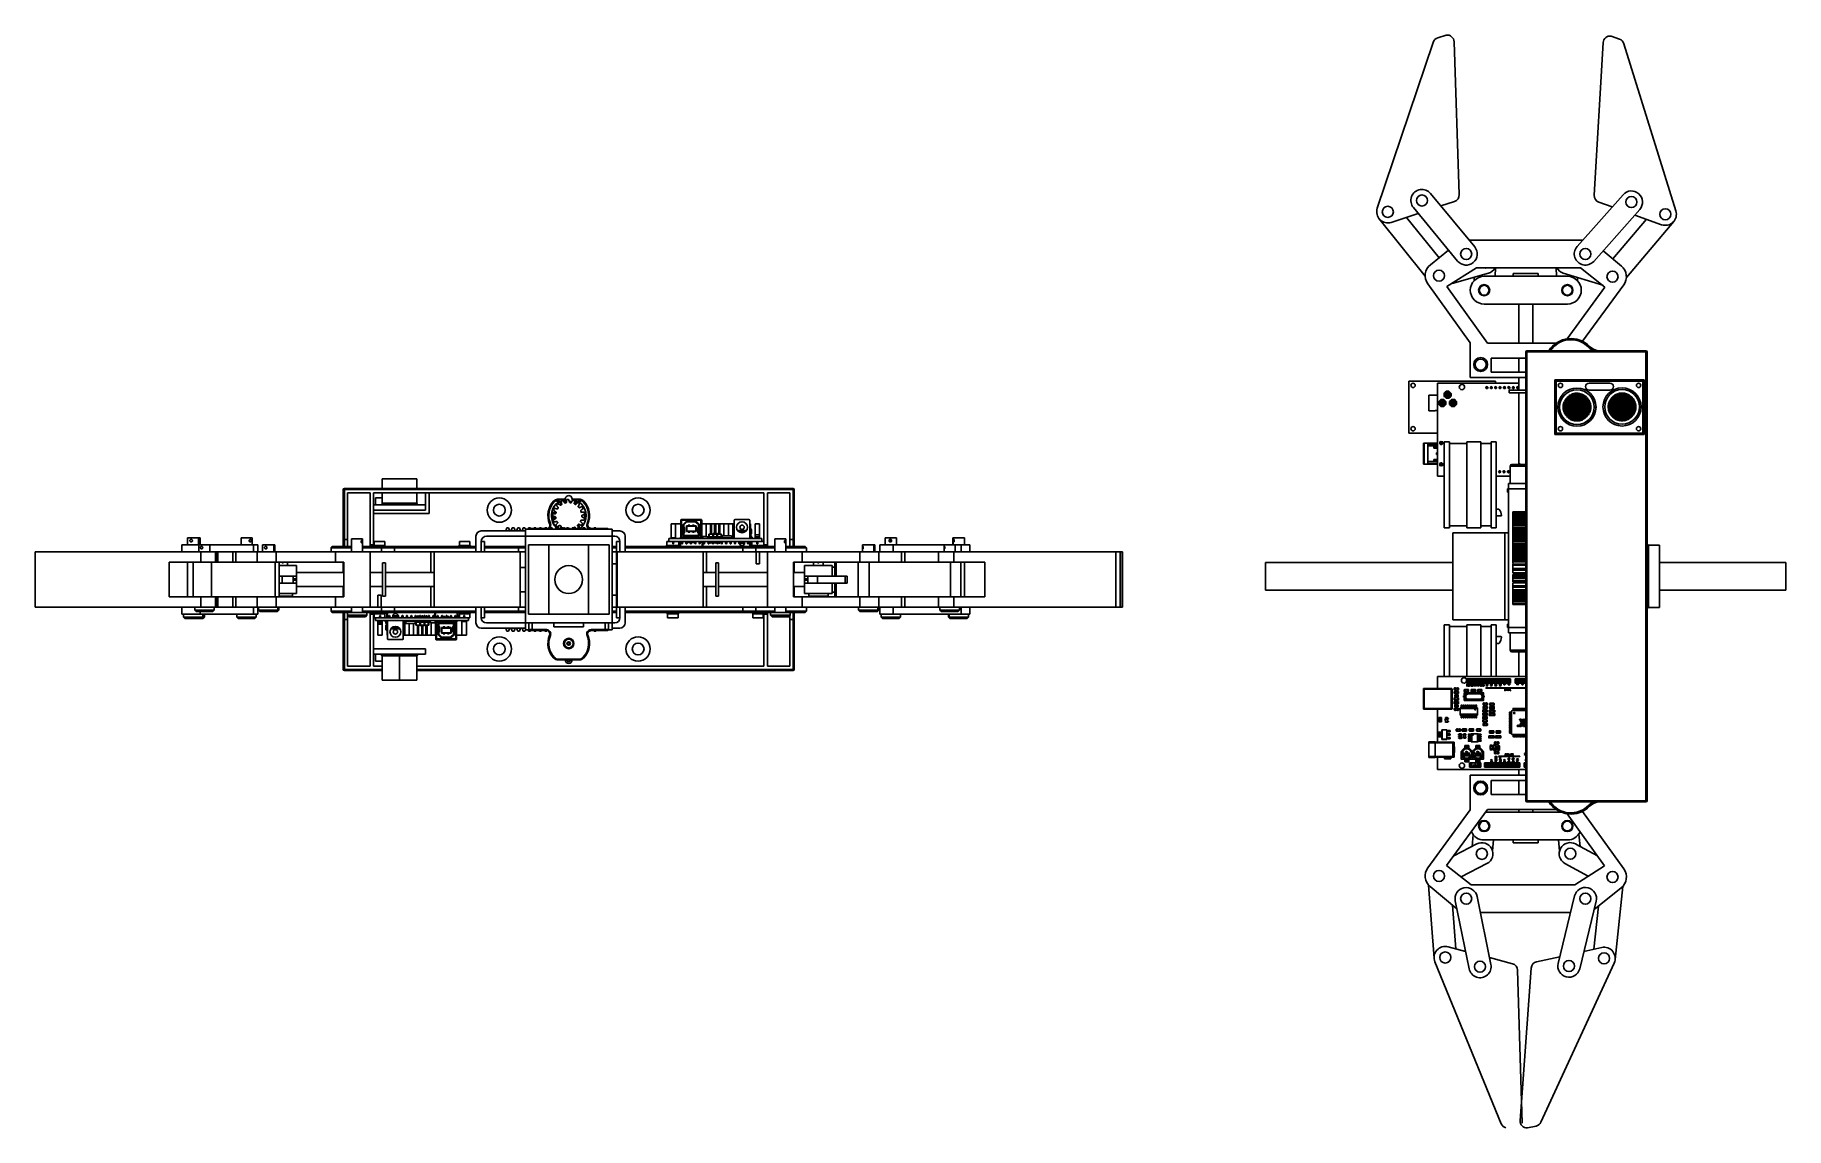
# Model space of a CAD drawing. Header units: millimetres. Extents: x -2889 to 8174, y 2447 to 8478.
# Drawn here: x 2663.6 to 2764.6, y 3429.7 to 3492.7 of the extents above; entities that cross this region are included whole.
import ezdxf

# ---------------------------------------------------------------- set-up
doc = ezdxf.new("R2010")
doc.units = ezdxf.units.MM

msp = doc.modelspace()

# ---------------------------------------------------------------- linework, layer by layer
at = {"color": 7, "linetype": 'Continuous', "lineweight": 25}
for p, q in [((2744.994, 3492.691), (2744.503, 3492.528)), ((2754.505, 3492.632), (2754.992, 3492.458)), ((2744.249, 3492.273), (2741.022, 3482.712)), ((2745.747, 3483.502), (2745.448, 3492.309)), ((2753.531, 3483.464), (2754.042, 3492.261)), ((2755.24, 3492.196), (2758.235, 3482.56)), ((2746.639, 3480.486), (2744.091, 3483.568)), ((2755.193, 3483.495), (2752.539, 3480.502)), ((2741.83, 3481.9), (2743.383, 3482.415)), ((2743.104, 3482.753), (2745.653, 3479.67)), ((2744.686, 3482.848), (2745.473, 3483.109)), ((2753.497, 3479.653), (2756.151, 3482.646)), ((2754.566, 3482.788), (2753.795, 3483.065)), ((2743.782, 3478.807), (2741.13, 3482.106)), ((2742.705, 3482.19), (2744.582, 3479.856)), ((2756.54, 3482.079), (2754.607, 3479.791)), ((2755.381, 3478.723), (2758.113, 3481.957)), ((2757.408, 3481.767), (2755.863, 3482.322)), ((2746.315, 3480.878), (2752.872, 3480.878)), ((2744.084, 3479.46), (2745.135, 3480.296)), ((2754.04, 3480.266), (2755.095, 3479.383)), ((2745.04, 3478.196), (2746.746, 3479.278)), ((2747.429, 3478.975), (2745.332, 3478.381)), ((2746.606, 3478.549), (2746.615, 3478.745)), ((2746.746, 3479.278), (2752.728, 3479.278)), ((2747.182, 3478.793), (2751.982, 3478.793)), ((2747.841, 3479.278), (2747.819, 3478.793)), ((2748.862, 3478.953), (2748.862, 3478.793)), ((2748.862, 3478.953), (2750.302, 3478.953)), ((2750.302, 3478.793), (2750.302, 3478.953)), ((2751.339, 3479.278), (2751.355, 3478.793)), ((2751.739, 3478.981), (2754.015, 3478.276)), ((2752.564, 3478.542), (2752.558, 3478.727)), ((2752.728, 3479.278), (2754.146, 3478.174)), ((2746.382, 3474.957), (2743.932, 3478.367)), ((2747.375, 3474.946), (2745.04, 3478.196)), ((2754.146, 3478.174), (2751.962, 3475.19)), ((2755.227, 3478.297), (2752.85, 3475.05)), ((2751.982, 3477.193), (2747.182, 3477.193)), ((2749.182, 3477.193), (2749.182, 3474.946)), ((2749.982, 3474.946), (2749.982, 3477.193)), ((2746.382, 3472.957), (2746.382, 3474.957)), ((2751.337, 3474.946), (2747.375, 3474.946)), ((2749.582, 3474.437), (2749.652, 3474.437)), ((2749.582, 3448.577), (2749.582, 3474.437)), ((2749.652, 3474.507), (2756.512, 3474.507)), ((2749.652, 3474.507), (2749.652, 3474.437)), ((2749.652, 3474.437), (2749.652, 3448.577)), ((2756.512, 3474.437), (2749.652, 3474.437)), ((2753.209, 3474.701), (2753.259, 3474.75)), ((2756.512, 3474.507), (2756.512, 3474.437)), ((2756.512, 3474.437), (2756.582, 3474.437)), ((2756.512, 3448.577), (2756.512, 3474.437)), ((2756.582, 3474.437), (2756.582, 3448.577)), ((2749.582, 3474.077), (2747.582, 3474.077)), ((2747.582, 3474.077), (2747.582, 3473.277)), ((2749.182, 3474.077), (2749.182, 3473.277)), ((2742.832, 3472.757), (2742.832, 3469.757)), ((2747.832, 3472.757), (2742.832, 3472.757)), ((2744.492, 3467.277), (2744.492, 3472.637)), ((2744.492, 3472.637), (2749.182, 3472.637)), ((2749.582, 3472.957), (2746.382, 3472.957)), ((2747.307, 3472.36), (2747.307, 3472.4)), ((2747.307, 3472.4), (2747.322, 3472.4)), ((2747.322, 3472.36), (2747.307, 3472.36)), ((2747.322, 3472.36), (2747.322, 3472.4)), ((2747.322, 3472.4), (2747.352, 3472.4)), ((2747.352, 3472.36), (2747.322, 3472.36)), ((2747.352, 3472.4), (2747.352, 3472.36)), ((2747.352, 3472.4), (2747.367, 3472.4)), ((2747.367, 3472.36), (2747.352, 3472.36)), ((2747.367, 3472.36), (2747.367, 3472.4)), ((2747.561, 3472.36), (2747.561, 3472.4)), ((2747.561, 3472.4), (2747.576, 3472.4)), ((2747.576, 3472.36), (2747.561, 3472.36)), ((2747.576, 3472.36), (2747.576, 3472.4)), ((2747.576, 3472.4), (2747.606, 3472.4)), ((2747.606, 3472.36), (2747.576, 3472.36)), ((2747.582, 3473.277), (2749.582, 3473.277)), ((2747.606, 3472.4), (2747.621, 3472.4)), ((2747.606, 3472.4), (2747.606, 3472.36)), ((2747.621, 3472.36), (2747.606, 3472.36)), ((2747.621, 3472.36), (2747.621, 3472.4)), ((2747.815, 3472.36), (2747.815, 3472.4)), ((2747.815, 3472.4), (2747.83, 3472.4)), ((2747.83, 3472.36), (2747.815, 3472.36)), ((2747.83, 3472.36), (2747.83, 3472.4)), ((2747.83, 3472.4), (2747.86, 3472.4)), ((2747.86, 3472.36), (2747.83, 3472.36)), ((2747.832, 3472.637), (2747.832, 3472.757)), ((2747.86, 3472.4), (2747.86, 3472.36)), ((2747.86, 3472.4), (2747.875, 3472.4)), ((2747.875, 3472.36), (2747.86, 3472.36)), ((2747.875, 3472.36), (2747.875, 3472.4)), ((2748.069, 3472.36), (2748.069, 3472.4)), ((2748.069, 3472.4), (2748.084, 3472.4)), ((2748.084, 3472.36), (2748.069, 3472.36)), ((2748.084, 3472.36), (2748.084, 3472.4)), ((2748.084, 3472.4), (2748.114, 3472.4)), ((2748.114, 3472.36), (2748.084, 3472.36)), ((2748.114, 3472.4), (2748.129, 3472.4)), ((2748.114, 3472.4), (2748.114, 3472.36)), ((2748.129, 3472.36), (2748.114, 3472.36)), ((2748.129, 3472.36), (2748.129, 3472.4)), ((2748.323, 3472.36), (2748.323, 3472.4)), ((2748.323, 3472.4), (2748.338, 3472.4)), ((2748.338, 3472.36), (2748.323, 3472.36)), ((2748.338, 3472.36), (2748.338, 3472.4)), ((2748.338, 3472.4), (2748.368, 3472.4)), ((2748.368, 3472.36), (2748.338, 3472.36)), ((2748.368, 3472.4), (2748.368, 3472.36)), ((2748.368, 3472.4), (2748.383, 3472.4)), ((2748.383, 3472.36), (2748.368, 3472.36)), ((2748.383, 3472.36), (2748.383, 3472.4)), ((2748.577, 3472.36), (2748.577, 3472.4)), ((2748.577, 3472.4), (2748.592, 3472.4)), ((2748.592, 3472.36), (2748.577, 3472.36)), ((2748.592, 3472.36), (2748.592, 3472.4)), ((2748.592, 3472.4), (2748.622, 3472.4)), ((2748.622, 3472.36), (2748.592, 3472.36)), ((2748.622, 3472.4), (2748.622, 3472.36)), ((2748.622, 3472.4), (2748.637, 3472.4)), ((2748.637, 3472.36), (2748.622, 3472.36)), ((2748.637, 3472.36), (2748.637, 3472.4)), ((2748.831, 3472.36), (2748.831, 3472.4)), ((2748.831, 3472.4), (2748.846, 3472.4)), ((2748.846, 3472.36), (2748.831, 3472.36)), ((2748.846, 3472.36), (2748.846, 3472.4)), ((2748.846, 3472.4), (2748.876, 3472.4)), ((2748.876, 3472.36), (2748.846, 3472.36)), ((2748.876, 3472.4), (2748.876, 3472.36)), ((2748.876, 3472.4), (2748.891, 3472.4)), ((2748.891, 3472.36), (2748.876, 3472.36)), ((2748.891, 3472.36), (2748.891, 3472.4)), ((2749.085, 3472.36), (2749.085, 3472.4)), ((2749.085, 3472.4), (2749.1, 3472.4)), ((2749.1, 3472.36), (2749.085, 3472.36)), ((2749.1, 3472.36), (2749.1, 3472.4)), ((2749.1, 3472.4), (2749.13, 3472.4)), ((2749.13, 3472.36), (2749.1, 3472.36)), ((2749.13, 3472.4), (2749.13, 3472.36)), ((2749.13, 3472.4), (2749.145, 3472.4)), ((2749.145, 3472.36), (2749.13, 3472.36)), ((2749.145, 3472.36), (2749.145, 3472.4)), ((2749.182, 3472.957), (2749.182, 3472.233)), ((2751.262, 3469.687), (2751.262, 3472.827)), ((2751.262, 3472.827), (2756.402, 3472.827)), ((2751.262, 3472.827), (2751.332, 3472.757)), ((2756.332, 3472.757), (2751.332, 3472.757)), ((2751.332, 3472.757), (2751.332, 3469.757)), ((2754.432, 3472.637), (2753.232, 3472.637)), ((2756.402, 3472.827), (2756.332, 3472.757)), ((2756.332, 3469.757), (2756.332, 3472.757)), ((2756.402, 3472.827), (2756.402, 3469.687)), ((2744.002, 3471.047), (2744.002, 3471.947)), ((2744.002, 3471.947), (2744.352, 3471.947)), ((2744.352, 3471.947), (2744.352, 3471.937)), ((2744.352, 3471.937), (2744.492, 3471.937)), ((2744.572, 3471.579), (2744.652, 3471.659)), ((2744.572, 3471.414), (2744.572, 3471.579)), ((2744.652, 3471.334), (2744.572, 3471.414)), ((2744.652, 3471.659), (2744.652, 3471.334)), ((2744.664, 3471.672), (2744.689, 3471.697)), ((2744.664, 3471.672), (2744.88, 3471.672)), ((2744.88, 3471.322), (2744.664, 3471.322)), ((2744.689, 3471.297), (2744.664, 3471.322)), ((2744.689, 3471.697), (2744.855, 3471.697)), ((2744.739, 3471.622), (2744.752, 3471.622)), ((2744.752, 3471.372), (2744.739, 3471.372)), ((2744.792, 3471.622), (2744.752, 3471.622)), ((2744.752, 3471.622), (2744.752, 3471.372)), ((2744.752, 3471.372), (2744.792, 3471.372)), ((2744.792, 3471.372), (2744.792, 3471.622)), ((2744.792, 3471.622), (2744.805, 3471.622)), ((2744.805, 3471.372), (2744.792, 3471.372)), ((2744.855, 3471.697), (2744.88, 3471.672)), ((2744.88, 3471.322), (2744.855, 3471.297)), ((2744.872, 3472.049), (2744.902, 3472.079)), ((2744.872, 3471.884), (2744.872, 3472.049)), ((2744.902, 3471.854), (2744.872, 3471.884)), ((2744.892, 3471.659), (2744.892, 3471.334)), ((2744.892, 3471.659), (2744.972, 3471.579)), ((2744.972, 3471.414), (2744.892, 3471.334)), ((2744.902, 3471.854), (2744.902, 3472.079)), ((2744.909, 3472.087), (2744.989, 3472.167)), ((2745.235, 3472.087), (2744.909, 3472.087)), ((2745.235, 3471.847), (2744.909, 3471.847)), ((2744.989, 3471.767), (2744.909, 3471.847)), ((2744.952, 3471.987), (2744.952, 3472)), ((2744.952, 3471.987), (2744.952, 3471.947)), ((2744.952, 3471.987), (2745.192, 3471.987)), ((2744.952, 3471.947), (2745.192, 3471.947)), ((2744.952, 3471.933), (2744.952, 3471.947)), ((2744.972, 3471.579), (2744.972, 3471.414)), ((2744.989, 3472.167), (2745.155, 3472.167)), ((2745.155, 3471.767), (2744.989, 3471.767)), ((2745.155, 3472.167), (2745.235, 3472.087)), ((2745.235, 3471.847), (2745.155, 3471.767)), ((2745.192, 3472), (2745.192, 3471.987)), ((2745.192, 3471.947), (2745.192, 3471.987)), ((2745.192, 3471.947), (2745.192, 3471.933)), ((2745.192, 3471.579), (2745.272, 3471.659)), ((2745.192, 3471.414), (2745.192, 3471.579)), ((2745.272, 3471.334), (2745.192, 3471.414)), ((2745.242, 3472.079), (2745.242, 3471.854)), ((2745.242, 3472.079), (2745.272, 3472.049)), ((2745.272, 3471.884), (2745.242, 3471.854)), ((2745.272, 3472.049), (2745.272, 3471.884)), ((2745.272, 3471.659), (2745.272, 3471.334)), ((2745.309, 3471.697), (2745.475, 3471.697)), ((2745.359, 3471.647), (2745.371, 3471.647)), ((2745.371, 3471.347), (2745.359, 3471.347)), ((2745.413, 3471.647), (2745.371, 3471.647)), ((2745.371, 3471.347), (2745.413, 3471.347)), ((2745.372, 3471.646), (2745.372, 3471.347)), ((2745.412, 3471.347), (2745.412, 3471.646)), ((2745.413, 3471.647), (2745.425, 3471.647)), ((2745.425, 3471.347), (2745.413, 3471.347)), ((2745.512, 3471.659), (2745.512, 3471.334)), ((2745.512, 3471.659), (2745.592, 3471.579)), ((2745.592, 3471.414), (2745.512, 3471.334)), ((2745.592, 3471.579), (2745.592, 3471.414)), ((2748.622, 3472.233), (2748.622, 3472.073)), ((2748.622, 3472.233), (2749.582, 3472.233)), ((2748.622, 3472.073), (2749.582, 3472.073)), ((2749.182, 3472.073), (2749.182, 3467.977)), ((2751.736, 3471.341), (2751.742, 3471.341)), ((2751.743, 3471.356), (2751.738, 3471.356)), ((2751.749, 3471.419), (2751.752, 3471.419)), ((2751.755, 3471.434), (2751.752, 3471.434)), ((2751.757, 3471.341), (2751.916, 3471.341)), ((2751.916, 3471.356), (2751.758, 3471.356)), ((2751.767, 3471.419), (2751.916, 3471.419)), ((2751.769, 3471.497), (2751.771, 3471.497)), ((2751.916, 3471.434), (2751.77, 3471.434)), ((2751.775, 3471.512), (2751.774, 3471.512)), ((2751.786, 3471.497), (2751.916, 3471.497)), ((2751.916, 3471.512), (2751.791, 3471.512)), ((2751.814, 3471.575), (2751.916, 3471.575)), ((2751.916, 3471.59), (2751.82, 3471.59)), ((2751.851, 3471.653), (2751.916, 3471.653)), ((2751.916, 3471.668), (2751.86, 3471.668)), ((2751.9, 3471.73), (2751.916, 3471.73)), ((2751.916, 3471.745), (2751.911, 3471.745)), ((2751.916, 3471.752), (2751.916, 3471.745)), ((2751.916, 3471.73), (2751.916, 3471.668)), ((2751.916, 3471.653), (2751.916, 3471.59)), ((2751.916, 3471.575), (2751.916, 3471.512)), ((2751.916, 3471.497), (2751.916, 3471.434)), ((2751.916, 3471.419), (2751.916, 3471.356)), ((2751.916, 3471.341), (2751.916, 3471.279)), ((2751.931, 3471.745), (2751.931, 3471.771)), ((2751.994, 3471.745), (2751.931, 3471.745)), ((2751.931, 3471.668), (2751.931, 3471.73)), ((2751.931, 3471.73), (2751.994, 3471.73)), ((2751.994, 3471.668), (2751.931, 3471.668)), ((2751.931, 3471.59), (2751.931, 3471.653)), ((2751.931, 3471.653), (2751.994, 3471.653)), ((2751.994, 3471.59), (2751.931, 3471.59)), ((2751.931, 3471.575), (2751.994, 3471.575)), ((2751.931, 3471.512), (2751.931, 3471.575)), ((2751.994, 3471.512), (2751.931, 3471.512)), ((2751.931, 3471.434), (2751.931, 3471.497)), ((2751.931, 3471.497), (2751.994, 3471.497)), ((2751.994, 3471.434), (2751.931, 3471.434)), ((2751.931, 3471.356), (2751.931, 3471.419)), ((2751.931, 3471.419), (2751.994, 3471.419)), ((2751.994, 3471.356), (2751.931, 3471.356)), ((2751.931, 3471.279), (2751.931, 3471.341)), ((2751.931, 3471.341), (2751.994, 3471.341)), ((2751.963, 3471.808), (2751.994, 3471.808)), ((2751.994, 3471.823), (2751.977, 3471.823)), ((2751.994, 3471.84), (2751.994, 3471.823)), ((2751.994, 3471.808), (2751.994, 3471.745)), ((2751.994, 3471.73), (2751.994, 3471.668)), ((2751.994, 3471.653), (2751.994, 3471.59)), ((2751.994, 3471.575), (2751.994, 3471.512)), ((2751.994, 3471.497), (2751.994, 3471.434)), ((2751.994, 3471.419), (2751.994, 3471.356)), ((2751.994, 3471.341), (2751.994, 3471.279)), ((2752.009, 3471.823), (2752.009, 3471.854)), ((2752.072, 3471.823), (2752.009, 3471.823)), ((2752.009, 3471.808), (2752.072, 3471.808)), ((2752.009, 3471.745), (2752.009, 3471.808)), ((2752.072, 3471.745), (2752.009, 3471.745)), ((2752.009, 3471.668), (2752.009, 3471.73)), ((2752.009, 3471.73), (2752.072, 3471.73)), ((2752.072, 3471.668), (2752.009, 3471.668)), ((2752.009, 3471.653), (2752.072, 3471.653)), ((2752.009, 3471.59), (2752.009, 3471.653)), ((2752.072, 3471.59), (2752.009, 3471.59)), ((2752.009, 3471.575), (2752.072, 3471.575)), ((2752.009, 3471.512), (2752.009, 3471.575)), ((2752.072, 3471.512), (2752.009, 3471.512)), ((2752.009, 3471.434), (2752.009, 3471.497)), ((2752.009, 3471.497), (2752.072, 3471.497)), ((2752.072, 3471.434), (2752.009, 3471.434)), ((2752.009, 3471.419), (2752.072, 3471.419)), ((2752.009, 3471.356), (2752.009, 3471.419)), ((2752.072, 3471.356), (2752.009, 3471.356)), ((2752.009, 3471.279), (2752.009, 3471.341)), ((2752.009, 3471.341), (2752.072, 3471.341)), ((2752.046, 3471.886), (2752.072, 3471.886)), ((2752.072, 3471.901), (2752.065, 3471.901)), ((2752.072, 3471.906), (2752.072, 3471.901)), ((2752.072, 3471.886), (2752.072, 3471.823)), ((2752.072, 3471.808), (2752.072, 3471.745)), ((2752.072, 3471.73), (2752.072, 3471.668)), ((2752.072, 3471.653), (2752.072, 3471.59)), ((2752.072, 3471.575), (2752.072, 3471.512)), ((2752.072, 3471.497), (2752.072, 3471.434)), ((2752.072, 3471.419), (2752.072, 3471.356)), ((2752.072, 3471.341), (2752.072, 3471.279)), ((2752.087, 3471.901), (2752.087, 3471.917)), ((2752.15, 3471.901), (2752.087, 3471.901)), ((2752.087, 3471.886), (2752.15, 3471.886)), ((2752.087, 3471.823), (2752.087, 3471.886)), ((2752.15, 3471.823), (2752.087, 3471.823)), ((2752.087, 3471.808), (2752.15, 3471.808)), ((2752.087, 3471.745), (2752.087, 3471.808)), ((2752.15, 3471.745), (2752.087, 3471.745)), ((2752.087, 3471.668), (2752.087, 3471.73)), ((2752.087, 3471.73), (2752.15, 3471.73)), ((2752.15, 3471.668), (2752.087, 3471.668)), ((2752.087, 3471.653), (2752.15, 3471.653)), ((2752.087, 3471.59), (2752.087, 3471.653)), ((2752.15, 3471.59), (2752.087, 3471.59)), ((2752.087, 3471.575), (2752.15, 3471.575)), ((2752.087, 3471.512), (2752.087, 3471.575)), ((2752.15, 3471.512), (2752.087, 3471.512)), ((2752.087, 3471.497), (2752.15, 3471.497)), ((2752.087, 3471.434), (2752.087, 3471.497)), ((2752.15, 3471.434), (2752.087, 3471.434)), ((2752.087, 3471.419), (2752.15, 3471.419)), ((2752.087, 3471.356), (2752.087, 3471.419)), ((2752.15, 3471.356), (2752.087, 3471.356)), ((2752.087, 3471.341), (2752.15, 3471.341)), ((2752.087, 3471.279), (2752.087, 3471.341)), ((2752.15, 3471.957), (2752.15, 3471.901)), ((2752.15, 3471.886), (2752.15, 3471.823)), ((2752.15, 3471.808), (2752.15, 3471.745)), ((2752.15, 3471.73), (2752.15, 3471.668)), ((2752.15, 3471.653), (2752.15, 3471.59)), ((2752.15, 3471.575), (2752.15, 3471.512)), ((2752.15, 3471.497), (2752.15, 3471.434)), ((2752.15, 3471.419), (2752.15, 3471.356)), ((2752.15, 3471.341), (2752.15, 3471.279)), ((2752.165, 3471.964), (2752.227, 3471.964)), ((2752.165, 3471.901), (2752.165, 3471.964)), ((2752.227, 3471.901), (2752.165, 3471.901)), ((2752.165, 3471.886), (2752.227, 3471.886)), ((2752.165, 3471.823), (2752.165, 3471.886)), ((2752.227, 3471.823), (2752.165, 3471.823)), ((2752.165, 3471.808), (2752.227, 3471.808)), ((2752.165, 3471.745), (2752.165, 3471.808)), ((2752.227, 3471.745), (2752.165, 3471.745)), ((2752.165, 3471.668), (2752.165, 3471.73)), ((2752.165, 3471.73), (2752.227, 3471.73)), ((2752.227, 3471.668), (2752.165, 3471.668)), ((2752.165, 3471.653), (2752.227, 3471.653)), ((2752.165, 3471.59), (2752.165, 3471.653)), ((2752.227, 3471.59), (2752.165, 3471.59)), ((2752.165, 3471.575), (2752.227, 3471.575)), ((2752.165, 3471.512), (2752.165, 3471.575)), ((2752.227, 3471.512), (2752.165, 3471.512)), ((2752.165, 3471.497), (2752.227, 3471.497)), ((2752.165, 3471.434), (2752.165, 3471.497)), ((2752.227, 3471.434), (2752.165, 3471.434)), ((2752.165, 3471.419), (2752.227, 3471.419)), ((2752.165, 3471.356), (2752.165, 3471.419)), ((2752.227, 3471.356), (2752.165, 3471.356)), ((2752.165, 3471.341), (2752.227, 3471.341)), ((2752.165, 3471.279), (2752.165, 3471.341)), ((2752.227, 3471.979), (2752.189, 3471.979)), ((2752.227, 3471.996), (2752.227, 3471.979)), ((2752.227, 3471.964), (2752.227, 3471.901)), ((2752.227, 3471.886), (2752.227, 3471.823)), ((2752.227, 3471.808), (2752.227, 3471.745)), ((2752.227, 3471.73), (2752.227, 3471.668)), ((2752.227, 3471.653), (2752.227, 3471.59)), ((2752.227, 3471.575), (2752.227, 3471.512)), ((2752.227, 3471.497), (2752.227, 3471.434)), ((2752.227, 3471.419), (2752.227, 3471.356)), ((2752.227, 3471.341), (2752.227, 3471.279)), ((2752.242, 3471.979), (2752.242, 3472.002)), ((2752.305, 3471.979), (2752.242, 3471.979)), ((2752.242, 3471.964), (2752.305, 3471.964)), ((2752.242, 3471.901), (2752.242, 3471.964)), ((2752.305, 3471.901), (2752.242, 3471.901)), ((2752.242, 3471.886), (2752.305, 3471.886)), ((2752.242, 3471.823), (2752.242, 3471.886)), ((2752.305, 3471.823), (2752.242, 3471.823)), ((2752.242, 3471.808), (2752.305, 3471.808)), ((2752.242, 3471.745), (2752.242, 3471.808)), ((2752.305, 3471.745), (2752.242, 3471.745)), ((2752.242, 3471.668), (2752.242, 3471.73)), ((2752.242, 3471.73), (2752.305, 3471.73)), ((2752.305, 3471.668), (2752.242, 3471.668)), ((2752.242, 3471.653), (2752.305, 3471.653)), ((2752.242, 3471.59), (2752.242, 3471.653)), ((2752.305, 3471.59), (2752.242, 3471.59)), ((2752.242, 3471.575), (2752.305, 3471.575)), ((2752.242, 3471.512), (2752.242, 3471.575)), ((2752.305, 3471.512), (2752.242, 3471.512)), ((2752.242, 3471.497), (2752.305, 3471.497)), ((2752.242, 3471.434), (2752.242, 3471.497)), ((2752.305, 3471.434), (2752.242, 3471.434)), ((2752.242, 3471.419), (2752.305, 3471.419)), ((2752.242, 3471.356), (2752.242, 3471.419)), ((2752.305, 3471.356), (2752.242, 3471.356)), ((2752.242, 3471.341), (2752.305, 3471.341)), ((2752.242, 3471.279), (2752.242, 3471.341)), ((2752.305, 3472.024), (2752.305, 3471.979)), ((2752.305, 3471.964), (2752.305, 3471.901)), ((2752.305, 3471.886), (2752.305, 3471.823)), ((2752.305, 3471.808), (2752.305, 3471.745)), ((2752.305, 3471.73), (2752.305, 3471.668)), ((2752.305, 3471.653), (2752.305, 3471.59)), ((2752.305, 3471.575), (2752.305, 3471.512)), ((2752.305, 3471.497), (2752.305, 3471.434)), ((2752.305, 3471.419), (2752.305, 3471.356)), ((2752.305, 3471.341), (2752.305, 3471.279)), ((2752.32, 3471.979), (2752.32, 3472.028)), ((2752.383, 3471.979), (2752.32, 3471.979)), ((2752.32, 3471.964), (2752.383, 3471.964)), ((2752.32, 3471.901), (2752.32, 3471.964)), ((2752.383, 3471.901), (2752.32, 3471.901)), ((2752.32, 3471.886), (2752.383, 3471.886)), ((2752.32, 3471.823), (2752.32, 3471.886)), ((2752.383, 3471.823), (2752.32, 3471.823)), ((2752.32, 3471.808), (2752.383, 3471.808)), ((2752.32, 3471.745), (2752.32, 3471.808)), ((2752.383, 3471.745), (2752.32, 3471.745)), ((2752.32, 3471.668), (2752.32, 3471.73)), ((2752.32, 3471.73), (2752.383, 3471.73)), ((2752.383, 3471.668), (2752.32, 3471.668)), ((2752.32, 3471.653), (2752.383, 3471.653)), ((2752.32, 3471.59), (2752.32, 3471.653)), ((2752.383, 3471.59), (2752.32, 3471.59)), ((2752.32, 3471.575), (2752.383, 3471.575)), ((2752.32, 3471.512), (2752.32, 3471.575)), ((2752.383, 3471.512), (2752.32, 3471.512)), ((2752.32, 3471.434), (2752.32, 3471.497)), ((2752.32, 3471.497), (2752.383, 3471.497)), ((2752.383, 3471.434), (2752.32, 3471.434)), ((2752.32, 3471.419), (2752.383, 3471.419)), ((2752.32, 3471.356), (2752.32, 3471.419)), ((2752.383, 3471.356), (2752.32, 3471.356)), ((2752.32, 3471.341), (2752.383, 3471.341)), ((2752.32, 3471.279), (2752.32, 3471.341)), ((2752.383, 3472.043), (2752.383, 3471.979)), ((2752.383, 3471.964), (2752.383, 3471.901)), ((2752.383, 3471.886), (2752.383, 3471.823)), ((2752.383, 3471.808), (2752.383, 3471.745)), ((2752.383, 3471.73), (2752.383, 3471.668)), ((2752.383, 3471.653), (2752.383, 3471.59)), ((2752.383, 3471.575), (2752.383, 3471.512)), ((2752.383, 3471.497), (2752.383, 3471.434)), ((2752.383, 3471.419), (2752.383, 3471.356)), ((2752.383, 3471.341), (2752.383, 3471.279)), ((2752.398, 3471.979), (2752.398, 3472.045)), ((2752.461, 3471.979), (2752.398, 3471.979)), ((2752.398, 3471.964), (2752.461, 3471.964)), ((2752.398, 3471.901), (2752.398, 3471.964)), ((2752.461, 3471.901), (2752.398, 3471.901)), ((2752.398, 3471.886), (2752.461, 3471.886)), ((2752.398, 3471.823), (2752.398, 3471.886)), ((2752.461, 3471.823), (2752.398, 3471.823)), ((2752.398, 3471.808), (2752.461, 3471.808)), ((2752.398, 3471.745), (2752.398, 3471.808)), ((2752.461, 3471.745), (2752.398, 3471.745)), ((2752.398, 3471.668), (2752.398, 3471.73)), ((2752.398, 3471.73), (2752.461, 3471.73)), ((2752.461, 3471.668), (2752.398, 3471.668)), ((2752.398, 3471.653), (2752.461, 3471.653)), ((2752.398, 3471.59), (2752.398, 3471.653)), ((2752.461, 3471.59), (2752.398, 3471.59)), ((2752.398, 3471.575), (2752.461, 3471.575)), ((2752.398, 3471.512), (2752.398, 3471.575)), ((2752.461, 3471.512), (2752.398, 3471.512)), ((2752.398, 3471.497), (2752.461, 3471.497)), ((2752.398, 3471.434), (2752.398, 3471.497)), ((2752.461, 3471.434), (2752.398, 3471.434)), ((2752.398, 3471.419), (2752.461, 3471.419)), ((2752.398, 3471.356), (2752.398, 3471.419)), ((2752.461, 3471.356), (2752.398, 3471.356)), ((2752.398, 3471.341), (2752.461, 3471.341)), ((2752.398, 3471.279), (2752.398, 3471.341)), ((2752.461, 3472.053), (2752.461, 3471.979)), ((2752.461, 3471.964), (2752.461, 3471.901)), ((2752.461, 3471.886), (2752.461, 3471.823)), ((2752.461, 3471.808), (2752.461, 3471.745)), ((2752.461, 3471.73), (2752.461, 3471.668)), ((2752.461, 3471.653), (2752.461, 3471.59)), ((2752.461, 3471.575), (2752.461, 3471.512)), ((2752.461, 3471.497), (2752.461, 3471.434)), ((2752.461, 3471.419), (2752.461, 3471.356)), ((2752.461, 3471.341), (2752.461, 3471.279)), ((2752.476, 3471.979), (2752.476, 3472.055)), ((2752.539, 3471.979), (2752.476, 3471.979)), ((2752.476, 3471.901), (2752.476, 3471.964)), ((2752.476, 3471.964), (2752.539, 3471.964)), ((2752.539, 3471.901), (2752.476, 3471.901)), ((2752.476, 3471.823), (2752.476, 3471.886)), ((2752.476, 3471.886), (2752.539, 3471.886)), ((2752.539, 3471.823), (2752.476, 3471.823)), ((2752.476, 3471.808), (2752.539, 3471.808)), ((2752.476, 3471.745), (2752.476, 3471.808)), ((2752.539, 3471.745), (2752.476, 3471.745)), ((2752.476, 3471.668), (2752.476, 3471.73)), ((2752.476, 3471.73), (2752.539, 3471.73)), ((2752.539, 3471.668), (2752.476, 3471.668)), ((2752.476, 3471.59), (2752.476, 3471.653)), ((2752.476, 3471.653), (2752.539, 3471.653)), ((2752.539, 3471.59), (2752.476, 3471.59)), ((2752.476, 3471.575), (2752.539, 3471.575)), ((2752.476, 3471.512), (2752.476, 3471.575)), ((2752.539, 3471.512), (2752.476, 3471.512)), ((2752.476, 3471.434), (2752.476, 3471.497)), ((2752.476, 3471.497), (2752.539, 3471.497)), ((2752.539, 3471.434), (2752.476, 3471.434)), ((2752.476, 3471.356), (2752.476, 3471.419)), ((2752.476, 3471.419), (2752.539, 3471.419)), ((2752.539, 3471.356), (2752.476, 3471.356)), ((2752.476, 3471.279), (2752.476, 3471.341)), ((2752.476, 3471.341), (2752.539, 3471.341)), ((2752.539, 3472.057), (2752.539, 3471.979)), ((2752.539, 3471.964), (2752.539, 3471.901)), ((2752.539, 3471.886), (2752.539, 3471.823)), ((2752.539, 3471.808), (2752.539, 3471.745)), ((2752.539, 3471.73), (2752.539, 3471.668)), ((2752.539, 3471.653), (2752.539, 3471.59)), ((2752.539, 3471.575), (2752.539, 3471.512)), ((2752.539, 3471.497), (2752.539, 3471.434)), ((2752.539, 3471.419), (2752.539, 3471.356)), ((2752.539, 3471.341), (2752.539, 3471.279)), ((2752.554, 3471.979), (2752.554, 3472.056)), ((2752.616, 3471.979), (2752.554, 3471.979)), ((2752.554, 3471.964), (2752.616, 3471.964)), ((2752.554, 3471.901), (2752.554, 3471.964)), ((2752.616, 3471.901), (2752.554, 3471.901)), ((2752.554, 3471.886), (2752.616, 3471.886)), ((2752.554, 3471.823), (2752.554, 3471.886)), ((2752.616, 3471.823), (2752.554, 3471.823)), ((2752.554, 3471.808), (2752.616, 3471.808)), ((2752.554, 3471.745), (2752.554, 3471.808)), ((2752.616, 3471.745), (2752.554, 3471.745)), ((2752.554, 3471.668), (2752.554, 3471.73)), ((2752.554, 3471.73), (2752.616, 3471.73)), ((2752.616, 3471.668), (2752.554, 3471.668)), ((2752.554, 3471.653), (2752.616, 3471.653)), ((2752.554, 3471.59), (2752.554, 3471.653)), ((2752.616, 3471.59), (2752.554, 3471.59)), ((2752.554, 3471.575), (2752.616, 3471.575)), ((2752.554, 3471.512), (2752.554, 3471.575)), ((2752.616, 3471.512), (2752.554, 3471.512)), ((2752.554, 3471.434), (2752.554, 3471.497)), ((2752.554, 3471.497), (2752.616, 3471.497)), ((2752.616, 3471.434), (2752.554, 3471.434)), ((2752.554, 3471.419), (2752.616, 3471.419)), ((2752.554, 3471.356), (2752.554, 3471.419)), ((2752.616, 3471.356), (2752.554, 3471.356)), ((2752.554, 3471.341), (2752.616, 3471.341)), ((2752.554, 3471.279), (2752.554, 3471.341)), ((2752.616, 3472.052), (2752.616, 3471.979)), ((2752.616, 3471.964), (2752.616, 3471.901)), ((2752.616, 3471.886), (2752.616, 3471.823)), ((2752.616, 3471.808), (2752.616, 3471.745)), ((2752.616, 3471.73), (2752.616, 3471.668)), ((2752.616, 3471.653), (2752.616, 3471.59)), ((2752.616, 3471.575), (2752.616, 3471.512)), ((2752.616, 3471.497), (2752.616, 3471.434)), ((2752.616, 3471.419), (2752.616, 3471.356)), ((2752.616, 3471.341), (2752.616, 3471.279)), ((2752.631, 3471.979), (2752.631, 3472.05)), ((2752.694, 3471.979), (2752.631, 3471.979)), ((2752.631, 3471.964), (2752.694, 3471.964)), ((2752.631, 3471.901), (2752.631, 3471.964)), ((2752.694, 3471.901), (2752.631, 3471.901)), ((2752.631, 3471.886), (2752.694, 3471.886)), ((2752.631, 3471.823), (2752.631, 3471.886)), ((2752.694, 3471.823), (2752.631, 3471.823)), ((2752.631, 3471.808), (2752.694, 3471.808)), ((2752.631, 3471.745), (2752.631, 3471.808)), ((2752.694, 3471.745), (2752.631, 3471.745)), ((2752.631, 3471.668), (2752.631, 3471.73)), ((2752.631, 3471.73), (2752.694, 3471.73)), ((2752.694, 3471.668), (2752.631, 3471.668)), ((2752.631, 3471.653), (2752.694, 3471.653)), ((2752.631, 3471.59), (2752.631, 3471.653)), ((2752.694, 3471.59), (2752.631, 3471.59)), ((2752.631, 3471.575), (2752.694, 3471.575)), ((2752.631, 3471.512), (2752.631, 3471.575)), ((2752.694, 3471.512), (2752.631, 3471.512)), ((2752.631, 3471.497), (2752.694, 3471.497)), ((2752.631, 3471.434), (2752.631, 3471.497)), ((2752.694, 3471.434), (2752.631, 3471.434)), ((2752.631, 3471.419), (2752.694, 3471.419)), ((2752.631, 3471.356), (2752.631, 3471.419)), ((2752.694, 3471.356), (2752.631, 3471.356)), ((2752.631, 3471.341), (2752.694, 3471.341)), ((2752.631, 3471.279), (2752.631, 3471.341)), ((2752.694, 3472.04), (2752.694, 3471.979)), ((2752.694, 3471.964), (2752.694, 3471.901)), ((2752.694, 3471.886), (2752.694, 3471.823)), ((2752.694, 3471.808), (2752.694, 3471.745)), ((2752.694, 3471.73), (2752.694, 3471.668)), ((2752.694, 3471.653), (2752.694, 3471.59)), ((2752.694, 3471.575), (2752.694, 3471.512)), ((2752.694, 3471.497), (2752.694, 3471.434)), ((2752.694, 3471.419), (2752.694, 3471.356)), ((2752.694, 3471.341), (2752.694, 3471.279)), ((2752.709, 3471.979), (2752.709, 3472.037)), ((2752.772, 3471.979), (2752.709, 3471.979)), ((2752.709, 3471.964), (2752.772, 3471.964)), ((2752.709, 3471.901), (2752.709, 3471.964)), ((2752.772, 3471.901), (2752.709, 3471.901)), ((2752.709, 3471.886), (2752.772, 3471.886)), ((2752.709, 3471.823), (2752.709, 3471.886)), ((2752.772, 3471.823), (2752.709, 3471.823)), ((2752.709, 3471.808), (2752.772, 3471.808)), ((2752.709, 3471.745), (2752.709, 3471.808)), ((2752.772, 3471.745), (2752.709, 3471.745)), ((2752.709, 3471.73), (2752.772, 3471.73)), ((2752.709, 3471.668), (2752.709, 3471.73)), ((2752.772, 3471.668), (2752.709, 3471.668)), ((2752.709, 3471.653), (2752.772, 3471.653)), ((2752.709, 3471.59), (2752.709, 3471.653)), ((2752.772, 3471.59), (2752.709, 3471.59)), ((2752.709, 3471.575), (2752.772, 3471.575)), ((2752.709, 3471.512), (2752.709, 3471.575)), ((2752.772, 3471.512), (2752.709, 3471.512)), ((2752.709, 3471.497), (2752.772, 3471.497)), ((2752.709, 3471.434), (2752.709, 3471.497)), ((2752.772, 3471.434), (2752.709, 3471.434)), ((2752.709, 3471.419), (2752.772, 3471.419)), ((2752.709, 3471.356), (2752.709, 3471.419)), ((2752.772, 3471.356), (2752.709, 3471.356)), ((2752.709, 3471.341), (2752.772, 3471.341)), ((2752.709, 3471.279), (2752.709, 3471.341)), ((2752.772, 3472.02), (2752.772, 3471.979)), ((2752.772, 3471.964), (2752.772, 3471.901)), ((2752.772, 3471.886), (2752.772, 3471.823)), ((2752.772, 3471.808), (2752.772, 3471.745)), ((2752.772, 3471.73), (2752.772, 3471.668)), ((2752.772, 3471.653), (2752.772, 3471.59)), ((2752.772, 3471.575), (2752.772, 3471.512)), ((2752.772, 3471.497), (2752.772, 3471.434)), ((2752.772, 3471.419), (2752.772, 3471.356)), ((2752.772, 3471.341), (2752.772, 3471.279)), ((2752.787, 3471.979), (2752.787, 3472.015)), ((2752.85, 3471.979), (2752.787, 3471.979)), ((2752.787, 3471.964), (2752.85, 3471.964)), ((2752.787, 3471.901), (2752.787, 3471.964)), ((2752.85, 3471.901), (2752.787, 3471.901)), ((2752.787, 3471.886), (2752.85, 3471.886)), ((2752.787, 3471.823), (2752.787, 3471.886)), ((2752.85, 3471.823), (2752.787, 3471.823)), ((2752.787, 3471.808), (2752.85, 3471.808)), ((2752.787, 3471.745), (2752.787, 3471.808)), ((2752.85, 3471.745), (2752.787, 3471.745)), ((2752.787, 3471.668), (2752.787, 3471.73)), ((2752.787, 3471.73), (2752.85, 3471.73)), ((2752.85, 3471.668), (2752.787, 3471.668)), ((2752.787, 3471.653), (2752.85, 3471.653)), ((2752.787, 3471.59), (2752.787, 3471.653)), ((2752.85, 3471.59), (2752.787, 3471.59)), ((2752.787, 3471.575), (2752.85, 3471.575)), ((2752.787, 3471.512), (2752.787, 3471.575)), ((2752.85, 3471.512), (2752.787, 3471.512)), ((2752.787, 3471.434), (2752.787, 3471.497)), ((2752.787, 3471.497), (2752.85, 3471.497)), ((2752.85, 3471.434), (2752.787, 3471.434)), ((2752.787, 3471.419), (2752.85, 3471.419)), ((2752.787, 3471.356), (2752.787, 3471.419)), ((2752.85, 3471.356), (2752.787, 3471.356)), ((2752.787, 3471.341), (2752.85, 3471.341)), ((2752.787, 3471.279), (2752.787, 3471.341)), ((2752.85, 3471.991), (2752.85, 3471.979)), ((2752.85, 3471.964), (2752.85, 3471.901)), ((2752.85, 3471.886), (2752.85, 3471.823)), ((2752.85, 3471.808), (2752.85, 3471.745)), ((2752.85, 3471.73), (2752.85, 3471.668)), ((2752.85, 3471.653), (2752.85, 3471.59)), ((2752.85, 3471.575), (2752.85, 3471.512)), ((2752.85, 3471.497), (2752.85, 3471.434)), ((2752.85, 3471.419), (2752.85, 3471.356)), ((2752.85, 3471.341), (2752.85, 3471.279)), ((2752.865, 3471.979), (2752.865, 3471.984)), ((2752.876, 3471.979), (2752.865, 3471.979)), ((2752.865, 3471.964), (2752.906, 3471.964)), ((2752.865, 3471.901), (2752.865, 3471.964)), ((2752.927, 3471.901), (2752.865, 3471.901)), ((2752.865, 3471.886), (2752.927, 3471.886)), ((2752.865, 3471.823), (2752.865, 3471.886)), ((2752.927, 3471.823), (2752.865, 3471.823)), ((2752.865, 3471.808), (2752.927, 3471.808)), ((2752.865, 3471.745), (2752.865, 3471.808)), ((2752.927, 3471.745), (2752.865, 3471.745)), ((2752.865, 3471.668), (2752.865, 3471.73)), ((2752.865, 3471.73), (2752.927, 3471.73)), ((2752.927, 3471.668), (2752.865, 3471.668)), ((2752.865, 3471.653), (2752.927, 3471.653)), ((2752.865, 3471.59), (2752.865, 3471.653)), ((2752.927, 3471.59), (2752.865, 3471.59)), ((2752.865, 3471.575), (2752.927, 3471.575)), ((2752.865, 3471.512), (2752.865, 3471.575)), ((2752.927, 3471.512), (2752.865, 3471.512)), ((2752.865, 3471.434), (2752.865, 3471.497)), ((2752.865, 3471.497), (2752.927, 3471.497)), ((2752.927, 3471.434), (2752.865, 3471.434)), ((2752.865, 3471.419), (2752.927, 3471.419)), ((2752.865, 3471.356), (2752.865, 3471.419)), ((2752.927, 3471.356), (2752.865, 3471.356)), ((2752.865, 3471.341), (2752.927, 3471.341)), ((2752.865, 3471.279), (2752.865, 3471.341)), ((2752.927, 3471.952), (2752.927, 3471.901)), ((2752.927, 3471.886), (2752.927, 3471.823)), ((2752.927, 3471.808), (2752.927, 3471.745)), ((2752.927, 3471.73), (2752.927, 3471.668)), ((2752.927, 3471.653), (2752.927, 3471.59)), ((2752.927, 3471.575), (2752.927, 3471.512)), ((2752.927, 3471.497), (2752.927, 3471.434)), ((2752.927, 3471.419), (2752.927, 3471.356)), ((2752.927, 3471.341), (2752.927, 3471.279)), ((2752.942, 3471.901), (2752.942, 3471.943)), ((2753.005, 3471.901), (2752.942, 3471.901)), ((2752.942, 3471.886), (2753.005, 3471.886)), ((2752.942, 3471.823), (2752.942, 3471.886)), ((2753.005, 3471.823), (2752.942, 3471.823)), ((2752.942, 3471.808), (2753.005, 3471.808)), ((2752.942, 3471.745), (2752.942, 3471.808)), ((2753.005, 3471.745), (2752.942, 3471.745)), ((2752.942, 3471.668), (2752.942, 3471.73)), ((2752.942, 3471.73), (2753.005, 3471.73)), ((2753.005, 3471.668), (2752.942, 3471.668)), ((2752.942, 3471.653), (2753.005, 3471.653)), ((2752.942, 3471.59), (2752.942, 3471.653)), ((2753.005, 3471.59), (2752.942, 3471.59)), ((2752.942, 3471.575), (2753.005, 3471.575)), ((2752.942, 3471.512), (2752.942, 3471.575)), ((2753.005, 3471.512), (2752.942, 3471.512)), ((2752.942, 3471.434), (2752.942, 3471.497)), ((2752.942, 3471.497), (2753.005, 3471.497)), ((2753.005, 3471.434), (2752.942, 3471.434)), ((2752.942, 3471.419), (2753.005, 3471.419)), ((2752.942, 3471.356), (2752.942, 3471.419)), ((2753.005, 3471.356), (2752.942, 3471.356)), ((2752.942, 3471.279), (2752.942, 3471.341)), ((2752.942, 3471.341), (2753.005, 3471.341)), ((2753.005, 3471.902), (2753.005, 3471.901)), ((2753.005, 3471.886), (2753.005, 3471.823)), ((2753.005, 3471.808), (2753.005, 3471.745)), ((2753.005, 3471.73), (2753.005, 3471.668)), ((2753.005, 3471.653), (2753.005, 3471.59)), ((2753.005, 3471.575), (2753.005, 3471.512)), ((2753.005, 3471.497), (2753.005, 3471.434)), ((2753.005, 3471.419), (2753.005, 3471.356)), ((2753.005, 3471.341), (2753.005, 3471.279)), ((2753.02, 3471.886), (2753.026, 3471.886)), ((2753.02, 3471.823), (2753.02, 3471.886)), ((2753.083, 3471.823), (2753.02, 3471.823)), ((2753.02, 3471.808), (2753.083, 3471.808)), ((2753.02, 3471.745), (2753.02, 3471.808)), ((2753.083, 3471.745), (2753.02, 3471.745)), ((2753.02, 3471.668), (2753.02, 3471.73)), ((2753.02, 3471.73), (2753.083, 3471.73)), ((2753.083, 3471.668), (2753.02, 3471.668)), ((2753.02, 3471.653), (2753.083, 3471.653)), ((2753.02, 3471.59), (2753.02, 3471.653)), ((2753.083, 3471.59), (2753.02, 3471.59)), ((2753.02, 3471.575), (2753.083, 3471.575)), ((2753.02, 3471.512), (2753.02, 3471.575)), ((2753.083, 3471.512), (2753.02, 3471.512)), ((2753.02, 3471.434), (2753.02, 3471.497)), ((2753.02, 3471.497), (2753.083, 3471.497)), ((2753.083, 3471.434), (2753.02, 3471.434)), ((2753.02, 3471.419), (2753.083, 3471.419)), ((2753.02, 3471.356), (2753.02, 3471.419)), ((2753.083, 3471.356), (2753.02, 3471.356)), ((2753.02, 3471.341), (2753.083, 3471.341)), ((2753.02, 3471.279), (2753.02, 3471.341)), ((2753.083, 3471.837), (2753.083, 3471.823)), ((2753.083, 3471.808), (2753.083, 3471.745)), ((2753.083, 3471.73), (2753.083, 3471.668)), ((2753.083, 3471.653), (2753.083, 3471.59)), ((2753.083, 3471.575), (2753.083, 3471.512)), ((2753.083, 3471.497), (2753.083, 3471.434)), ((2753.083, 3471.419), (2753.083, 3471.356)), ((2753.083, 3471.341), (2753.083, 3471.279)), ((2753.098, 3471.808), (2753.111, 3471.808)), ((2753.098, 3471.745), (2753.098, 3471.808)), ((2753.161, 3471.745), (2753.098, 3471.745)), ((2753.098, 3471.73), (2753.161, 3471.73)), ((2753.098, 3471.668), (2753.098, 3471.73)), ((2753.161, 3471.668), (2753.098, 3471.668)), ((2753.098, 3471.653), (2753.161, 3471.653)), ((2753.098, 3471.59), (2753.098, 3471.653)), ((2753.161, 3471.59), (2753.098, 3471.59)), ((2753.098, 3471.575), (2753.161, 3471.575)), ((2753.098, 3471.512), (2753.098, 3471.575)), ((2753.161, 3471.512), (2753.098, 3471.512)), ((2753.098, 3471.497), (2753.161, 3471.497)), ((2753.098, 3471.434), (2753.098, 3471.497)), ((2753.161, 3471.434), (2753.098, 3471.434)), ((2753.098, 3471.419), (2753.161, 3471.419)), ((2753.098, 3471.356), (2753.098, 3471.419)), ((2753.161, 3471.356), (2753.098, 3471.356)), ((2753.098, 3471.341), (2753.161, 3471.341)), ((2753.098, 3471.279), (2753.098, 3471.341)), ((2753.161, 3471.751), (2753.161, 3471.745)), ((2753.161, 3471.73), (2753.161, 3471.668)), ((2753.161, 3471.653), (2753.161, 3471.59)), ((2753.161, 3471.575), (2753.161, 3471.512)), ((2753.161, 3471.497), (2753.161, 3471.434)), ((2753.161, 3471.419), (2753.161, 3471.356)), ((2753.161, 3471.341), (2753.161, 3471.279)), ((2753.176, 3471.73), (2753.177, 3471.73)), ((2753.176, 3471.668), (2753.176, 3471.73)), ((2753.218, 3471.668), (2753.176, 3471.668)), ((2753.176, 3471.653), (2753.227, 3471.653)), ((2753.176, 3471.59), (2753.176, 3471.653)), ((2753.239, 3471.59), (2753.176, 3471.59)), ((2753.176, 3471.575), (2753.239, 3471.575)), ((2753.176, 3471.512), (2753.176, 3471.575)), ((2753.239, 3471.512), (2753.176, 3471.512)), ((2753.176, 3471.497), (2753.239, 3471.497)), ((2753.176, 3471.434), (2753.176, 3471.497)), ((2753.239, 3471.434), (2753.176, 3471.434)), ((2753.176, 3471.419), (2753.239, 3471.419)), ((2753.176, 3471.356), (2753.176, 3471.419)), ((2753.239, 3471.356), (2753.176, 3471.356)), ((2753.176, 3471.341), (2753.239, 3471.341)), ((2753.176, 3471.279), (2753.176, 3471.341)), ((2753.232, 3472.237), (2754.432, 3472.237)), ((2753.239, 3471.632), (2753.239, 3471.59)), ((2753.239, 3471.575), (2753.239, 3471.512)), ((2753.239, 3471.497), (2753.239, 3471.434)), ((2753.239, 3471.419), (2753.239, 3471.356)), ((2753.239, 3471.341), (2753.239, 3471.279)), ((2753.254, 3471.59), (2753.254, 3471.602)), ((2753.259, 3471.59), (2753.254, 3471.59)), ((2753.254, 3471.575), (2753.266, 3471.575)), ((2753.254, 3471.512), (2753.254, 3471.575)), ((2753.29, 3471.512), (2753.254, 3471.512)), ((2753.254, 3471.497), (2753.295, 3471.497)), ((2753.254, 3471.434), (2753.254, 3471.497)), ((2753.312, 3471.434), (2753.254, 3471.434)), ((2753.254, 3471.419), (2753.315, 3471.419)), ((2753.254, 3471.356), (2753.254, 3471.419)), ((2753.326, 3471.356), (2753.254, 3471.356)), ((2753.254, 3471.341), (2753.327, 3471.341)), ((2753.254, 3471.279), (2753.254, 3471.341)), ((2754.335, 3471.342), (2754.424, 3471.342)), ((2754.424, 3471.357), (2754.337, 3471.357)), ((2754.348, 3471.425), (2754.424, 3471.425)), ((2754.424, 3471.44), (2754.351, 3471.44)), ((2754.37, 3471.509), (2754.424, 3471.509)), ((2754.424, 3471.524), (2754.374, 3471.524)), ((2754.401, 3471.592), (2754.424, 3471.592)), ((2754.424, 3471.607), (2754.408, 3471.607)), ((2754.424, 3471.64), (2754.424, 3471.607)), ((2754.424, 3471.592), (2754.424, 3471.524)), ((2754.424, 3471.509), (2754.424, 3471.44)), ((2754.424, 3471.425), (2754.424, 3471.357)), ((2754.424, 3471.342), (2754.424, 3471.274)), ((2754.439, 3471.607), (2754.439, 3471.667)), ((2754.524, 3471.607), (2754.439, 3471.607)), ((2754.439, 3471.592), (2754.524, 3471.592)), ((2754.439, 3471.524), (2754.439, 3471.592)), ((2754.524, 3471.524), (2754.439, 3471.524)), ((2754.439, 3471.509), (2754.524, 3471.509)), ((2754.439, 3471.44), (2754.439, 3471.509)), ((2754.524, 3471.44), (2754.439, 3471.44)), ((2754.439, 3471.425), (2754.524, 3471.425)), ((2754.439, 3471.357), (2754.439, 3471.425)), ((2754.524, 3471.357), (2754.439, 3471.357)), ((2754.439, 3471.342), (2754.524, 3471.342)), ((2754.439, 3471.274), (2754.439, 3471.342)), ((2754.444, 3471.675), (2754.524, 3471.675)), ((2754.524, 3471.69), (2754.454, 3471.69)), ((2754.501, 3471.759), (2754.524, 3471.759)), ((2754.524, 3471.774), (2754.513, 3471.774)), ((2754.524, 3471.787), (2754.524, 3471.774)), ((2754.524, 3471.759), (2754.524, 3471.69)), ((2754.524, 3471.675), (2754.524, 3471.607)), ((2754.524, 3471.592), (2754.524, 3471.524)), ((2754.524, 3471.509), (2754.524, 3471.44)), ((2754.524, 3471.425), (2754.524, 3471.357)), ((2754.524, 3471.342), (2754.524, 3471.274)), ((2754.539, 3471.774), (2754.539, 3471.804)), ((2754.624, 3471.774), (2754.539, 3471.774)), ((2754.539, 3471.759), (2754.624, 3471.759)), ((2754.539, 3471.69), (2754.539, 3471.759)), ((2754.624, 3471.69), (2754.539, 3471.69)), ((2754.539, 3471.675), (2754.624, 3471.675)), ((2754.539, 3471.607), (2754.539, 3471.675)), ((2754.624, 3471.607), (2754.539, 3471.607)), ((2754.539, 3471.592), (2754.624, 3471.592)), ((2754.539, 3471.524), (2754.539, 3471.592)), ((2754.624, 3471.524), (2754.539, 3471.524)), ((2754.539, 3471.509), (2754.624, 3471.509)), ((2754.539, 3471.44), (2754.539, 3471.509)), ((2754.624, 3471.44), (2754.539, 3471.44)), ((2754.539, 3471.425), (2754.624, 3471.425)), ((2754.539, 3471.357), (2754.539, 3471.425)), ((2754.624, 3471.357), (2754.539, 3471.357)), ((2754.539, 3471.342), (2754.624, 3471.342)), ((2754.539, 3471.274), (2754.539, 3471.342)), ((2754.577, 3471.842), (2754.624, 3471.842)), ((2754.624, 3471.857), (2754.593, 3471.857)), ((2754.624, 3471.885), (2754.624, 3471.857)), ((2754.624, 3471.842), (2754.624, 3471.774)), ((2754.624, 3471.759), (2754.624, 3471.69)), ((2754.624, 3471.675), (2754.624, 3471.607)), ((2754.624, 3471.592), (2754.624, 3471.524)), ((2754.624, 3471.509), (2754.624, 3471.44)), ((2754.624, 3471.425), (2754.624, 3471.357)), ((2754.624, 3471.342), (2754.624, 3471.274)), ((2754.639, 3471.857), (2754.639, 3471.897)), ((2754.724, 3471.857), (2754.639, 3471.857)), ((2754.639, 3471.842), (2754.724, 3471.842)), ((2754.639, 3471.774), (2754.639, 3471.842)), ((2754.724, 3471.774), (2754.639, 3471.774)), ((2754.639, 3471.759), (2754.724, 3471.759)), ((2754.639, 3471.69), (2754.639, 3471.759)), ((2754.724, 3471.69), (2754.639, 3471.69)), ((2754.639, 3471.675), (2754.724, 3471.675)), ((2754.639, 3471.607), (2754.639, 3471.675)), ((2754.724, 3471.607), (2754.639, 3471.607)), ((2754.639, 3471.592), (2754.724, 3471.592)), ((2754.639, 3471.524), (2754.639, 3471.592)), ((2754.724, 3471.524), (2754.639, 3471.524)), ((2754.639, 3471.509), (2754.724, 3471.509)), ((2754.639, 3471.44), (2754.639, 3471.509)), ((2754.724, 3471.44), (2754.639, 3471.44)), ((2754.639, 3471.425), (2754.724, 3471.425)), ((2754.639, 3471.357), (2754.639, 3471.425)), ((2754.724, 3471.357), (2754.639, 3471.357)), ((2754.639, 3471.342), (2754.724, 3471.342)), ((2754.639, 3471.274), (2754.639, 3471.342)), ((2754.679, 3471.925), (2754.724, 3471.925)), ((2754.724, 3471.94), (2754.701, 3471.94)), ((2754.724, 3471.955), (2754.724, 3471.94)), ((2754.724, 3471.925), (2754.724, 3471.857)), ((2754.724, 3471.842), (2754.724, 3471.774)), ((2754.724, 3471.759), (2754.724, 3471.69)), ((2754.724, 3471.675), (2754.724, 3471.607)), ((2754.724, 3471.592), (2754.724, 3471.524)), ((2754.724, 3471.509), (2754.724, 3471.44)), ((2754.724, 3471.425), (2754.724, 3471.357)), ((2754.724, 3471.342), (2754.724, 3471.274)), ((2754.739, 3471.94), (2754.739, 3471.963)), ((2754.824, 3471.94), (2754.739, 3471.94)), ((2754.739, 3471.925), (2754.824, 3471.925)), ((2754.739, 3471.857), (2754.739, 3471.925)), ((2754.824, 3471.857), (2754.739, 3471.857)), ((2754.739, 3471.842), (2754.824, 3471.842)), ((2754.739, 3471.774), (2754.739, 3471.842)), ((2754.824, 3471.774), (2754.739, 3471.774)), ((2754.739, 3471.759), (2754.824, 3471.759)), ((2754.739, 3471.69), (2754.739, 3471.759)), ((2754.824, 3471.69), (2754.739, 3471.69)), ((2754.739, 3471.675), (2754.824, 3471.675)), ((2754.739, 3471.607), (2754.739, 3471.675)), ((2754.824, 3471.607), (2754.739, 3471.607)), ((2754.739, 3471.592), (2754.824, 3471.592)), ((2754.739, 3471.524), (2754.739, 3471.592)), ((2754.824, 3471.524), (2754.739, 3471.524)), ((2754.739, 3471.509), (2754.824, 3471.509)), ((2754.739, 3471.44), (2754.739, 3471.509)), ((2754.824, 3471.44), (2754.739, 3471.44)), ((2754.739, 3471.425), (2754.824, 3471.425)), ((2754.739, 3471.357), (2754.739, 3471.425)), ((2754.824, 3471.357), (2754.739, 3471.357)), ((2754.739, 3471.342), (2754.824, 3471.342)), ((2754.739, 3471.274), (2754.739, 3471.342)), ((2754.824, 3472.005), (2754.824, 3471.94)), ((2754.824, 3471.925), (2754.824, 3471.857)), ((2754.824, 3471.842), (2754.824, 3471.774)), ((2754.824, 3471.759), (2754.824, 3471.69)), ((2754.824, 3471.675), (2754.824, 3471.607)), ((2754.824, 3471.592), (2754.824, 3471.524)), ((2754.824, 3471.509), (2754.824, 3471.44)), ((2754.824, 3471.425), (2754.824, 3471.357)), ((2754.824, 3471.342), (2754.824, 3471.274)), ((2754.839, 3471.94), (2754.839, 3472.011)), ((2754.924, 3471.94), (2754.839, 3471.94)), ((2754.839, 3471.925), (2754.924, 3471.925)), ((2754.839, 3471.857), (2754.839, 3471.925)), ((2754.924, 3471.857), (2754.839, 3471.857)), ((2754.839, 3471.842), (2754.924, 3471.842)), ((2754.839, 3471.774), (2754.839, 3471.842)), ((2754.924, 3471.774), (2754.839, 3471.774)), ((2754.839, 3471.759), (2754.924, 3471.759)), ((2754.839, 3471.69), (2754.839, 3471.759)), ((2754.924, 3471.69), (2754.839, 3471.69)), ((2754.839, 3471.675), (2754.924, 3471.675)), ((2754.839, 3471.607), (2754.839, 3471.675)), ((2754.924, 3471.607), (2754.839, 3471.607)), ((2754.839, 3471.592), (2754.924, 3471.592)), ((2754.839, 3471.524), (2754.839, 3471.592)), ((2754.924, 3471.524), (2754.839, 3471.524)), ((2754.839, 3471.509), (2754.924, 3471.509)), ((2754.839, 3471.44), (2754.839, 3471.509)), ((2754.924, 3471.44), (2754.839, 3471.44)), ((2754.839, 3471.425), (2754.924, 3471.425)), ((2754.839, 3471.357), (2754.839, 3471.425)), ((2754.924, 3471.357), (2754.839, 3471.357)), ((2754.839, 3471.342), (2754.924, 3471.342)), ((2754.839, 3471.274), (2754.839, 3471.342)), ((2754.924, 3472.039), (2754.924, 3471.94)), ((2754.924, 3471.925), (2754.924, 3471.857)), ((2754.924, 3471.842), (2754.924, 3471.774)), ((2754.924, 3471.759), (2754.924, 3471.69)), ((2754.924, 3471.675), (2754.924, 3471.607)), ((2754.924, 3471.592), (2754.924, 3471.524)), ((2754.924, 3471.509), (2754.924, 3471.44)), ((2754.924, 3471.425), (2754.924, 3471.357)), ((2754.924, 3471.342), (2754.924, 3471.274)), ((2754.939, 3471.94), (2754.939, 3472.043)), ((2755.024, 3471.94), (2754.939, 3471.94)), ((2754.939, 3471.925), (2755.024, 3471.925)), ((2754.939, 3471.857), (2754.939, 3471.925)), ((2755.024, 3471.857), (2754.939, 3471.857)), ((2754.939, 3471.842), (2755.024, 3471.842)), ((2754.939, 3471.774), (2754.939, 3471.842)), ((2755.024, 3471.774), (2754.939, 3471.774)), ((2754.939, 3471.759), (2755.024, 3471.759)), ((2754.939, 3471.69), (2754.939, 3471.759)), ((2755.024, 3471.69), (2754.939, 3471.69)), ((2754.939, 3471.675), (2755.024, 3471.675)), ((2754.939, 3471.607), (2754.939, 3471.675)), ((2755.024, 3471.607), (2754.939, 3471.607)), ((2754.939, 3471.592), (2755.024, 3471.592)), ((2754.939, 3471.524), (2754.939, 3471.592)), ((2755.024, 3471.524), (2754.939, 3471.524)), ((2754.939, 3471.509), (2755.024, 3471.509)), ((2754.939, 3471.44), (2754.939, 3471.509)), ((2755.024, 3471.44), (2754.939, 3471.44)), ((2754.939, 3471.425), (2755.024, 3471.425)), ((2754.939, 3471.357), (2754.939, 3471.425)), ((2755.024, 3471.357), (2754.939, 3471.357)), ((2754.939, 3471.342), (2755.024, 3471.342)), ((2754.939, 3471.274), (2754.939, 3471.342)), ((2755.024, 3472.059), (2755.024, 3471.94)), ((2755.024, 3471.925), (2755.024, 3471.857)), ((2755.024, 3471.842), (2755.024, 3471.774)), ((2755.024, 3471.759), (2755.024, 3471.69)), ((2755.024, 3471.675), (2755.024, 3471.607)), ((2755.024, 3471.592), (2755.024, 3471.524)), ((2755.024, 3471.509), (2755.024, 3471.44)), ((2755.024, 3471.425), (2755.024, 3471.357)), ((2755.024, 3471.342), (2755.024, 3471.274)), ((2755.039, 3471.94), (2755.039, 3472.061)), ((2755.124, 3471.94), (2755.039, 3471.94)), ((2755.039, 3471.925), (2755.124, 3471.925)), ((2755.039, 3471.857), (2755.039, 3471.925)), ((2755.124, 3471.857), (2755.039, 3471.857)), ((2755.039, 3471.842), (2755.124, 3471.842)), ((2755.039, 3471.774), (2755.039, 3471.842)), ((2755.124, 3471.774), (2755.039, 3471.774)), ((2755.039, 3471.759), (2755.124, 3471.759)), ((2755.039, 3471.69), (2755.039, 3471.759)), ((2755.124, 3471.69), (2755.039, 3471.69)), ((2755.039, 3471.675), (2755.124, 3471.675)), ((2755.039, 3471.607), (2755.039, 3471.675)), ((2755.124, 3471.607), (2755.039, 3471.607)), ((2755.039, 3471.592), (2755.124, 3471.592)), ((2755.039, 3471.524), (2755.039, 3471.592)), ((2755.124, 3471.524), (2755.039, 3471.524)), ((2755.039, 3471.509), (2755.124, 3471.509)), ((2755.039, 3471.44), (2755.039, 3471.509)), ((2755.124, 3471.44), (2755.039, 3471.44)), ((2755.039, 3471.425), (2755.124, 3471.425)), ((2755.039, 3471.357), (2755.039, 3471.425)), ((2755.124, 3471.357), (2755.039, 3471.357)), ((2755.039, 3471.342), (2755.124, 3471.342)), ((2755.039, 3471.274), (2755.039, 3471.342)), ((2755.124, 3472.066), (2755.124, 3471.94)), ((2755.124, 3471.925), (2755.124, 3471.857)), ((2755.124, 3471.842), (2755.124, 3471.774)), ((2755.124, 3471.759), (2755.124, 3471.69)), ((2755.124, 3471.675), (2755.124, 3471.607)), ((2755.124, 3471.592), (2755.124, 3471.524)), ((2755.124, 3471.509), (2755.124, 3471.44)), ((2755.124, 3471.425), (2755.124, 3471.357)), ((2755.124, 3471.342), (2755.124, 3471.274)), ((2755.139, 3471.94), (2755.139, 3472.066)), ((2755.224, 3471.94), (2755.139, 3471.94)), ((2755.139, 3471.925), (2755.224, 3471.925)), ((2755.139, 3471.857), (2755.139, 3471.925)), ((2755.224, 3471.857), (2755.139, 3471.857)), ((2755.139, 3471.842), (2755.224, 3471.842)), ((2755.139, 3471.774), (2755.139, 3471.842)), ((2755.224, 3471.774), (2755.139, 3471.774)), ((2755.139, 3471.759), (2755.224, 3471.759)), ((2755.139, 3471.69), (2755.139, 3471.759)), ((2755.224, 3471.69), (2755.139, 3471.69)), ((2755.139, 3471.675), (2755.224, 3471.675)), ((2755.139, 3471.607), (2755.139, 3471.675)), ((2755.224, 3471.607), (2755.139, 3471.607)), ((2755.139, 3471.592), (2755.224, 3471.592)), ((2755.139, 3471.524), (2755.139, 3471.592)), ((2755.224, 3471.524), (2755.139, 3471.524)), ((2755.139, 3471.509), (2755.224, 3471.509)), ((2755.139, 3471.44), (2755.139, 3471.509)), ((2755.224, 3471.44), (2755.139, 3471.44)), ((2755.139, 3471.425), (2755.224, 3471.425)), ((2755.139, 3471.357), (2755.139, 3471.425)), ((2755.224, 3471.357), (2755.139, 3471.357)), ((2755.139, 3471.342), (2755.224, 3471.342)), ((2755.139, 3471.274), (2755.139, 3471.342)), ((2755.224, 3472.061), (2755.224, 3471.94)), ((2755.224, 3471.925), (2755.224, 3471.857)), ((2755.224, 3471.842), (2755.224, 3471.774)), ((2755.224, 3471.759), (2755.224, 3471.69)), ((2755.224, 3471.675), (2755.224, 3471.607)), ((2755.224, 3471.592), (2755.224, 3471.524)), ((2755.224, 3471.509), (2755.224, 3471.44)), ((2755.224, 3471.425), (2755.224, 3471.357)), ((2755.224, 3471.342), (2755.224, 3471.274)), ((2755.239, 3471.94), (2755.239, 3472.059)), ((2755.324, 3471.94), (2755.239, 3471.94)), ((2755.239, 3471.925), (2755.324, 3471.925)), ((2755.239, 3471.857), (2755.239, 3471.925)), ((2755.324, 3471.857), (2755.239, 3471.857)), ((2755.239, 3471.842), (2755.324, 3471.842)), ((2755.239, 3471.774), (2755.239, 3471.842)), ((2755.324, 3471.774), (2755.239, 3471.774)), ((2755.239, 3471.759), (2755.324, 3471.759)), ((2755.239, 3471.69), (2755.239, 3471.759)), ((2755.324, 3471.69), (2755.239, 3471.69)), ((2755.239, 3471.675), (2755.324, 3471.675)), ((2755.239, 3471.607), (2755.239, 3471.675)), ((2755.324, 3471.607), (2755.239, 3471.607)), ((2755.239, 3471.592), (2755.324, 3471.592)), ((2755.239, 3471.524), (2755.239, 3471.592)), ((2755.324, 3471.524), (2755.239, 3471.524)), ((2755.239, 3471.509), (2755.324, 3471.509)), ((2755.239, 3471.44), (2755.239, 3471.509)), ((2755.324, 3471.44), (2755.239, 3471.44)), ((2755.239, 3471.425), (2755.324, 3471.425)), ((2755.239, 3471.357), (2755.239, 3471.425)), ((2755.324, 3471.357), (2755.239, 3471.357)), ((2755.239, 3471.342), (2755.324, 3471.342)), ((2755.239, 3471.274), (2755.239, 3471.342)), ((2755.324, 3472.043), (2755.324, 3471.94)), ((2755.324, 3471.925), (2755.324, 3471.857)), ((2755.324, 3471.842), (2755.324, 3471.774)), ((2755.324, 3471.759), (2755.324, 3471.69)), ((2755.324, 3471.675), (2755.324, 3471.607)), ((2755.324, 3471.592), (2755.324, 3471.524)), ((2755.324, 3471.509), (2755.324, 3471.44)), ((2755.324, 3471.425), (2755.324, 3471.357)), ((2755.324, 3471.342), (2755.324, 3471.274)), ((2755.339, 3471.94), (2755.339, 3472.039)), ((2755.424, 3471.94), (2755.339, 3471.94)), ((2755.339, 3471.925), (2755.424, 3471.925)), ((2755.339, 3471.857), (2755.339, 3471.925)), ((2755.424, 3471.857), (2755.339, 3471.857)), ((2755.339, 3471.842), (2755.424, 3471.842)), ((2755.339, 3471.774), (2755.339, 3471.842)), ((2755.424, 3471.774), (2755.339, 3471.774)), ((2755.339, 3471.759), (2755.424, 3471.759)), ((2755.339, 3471.69), (2755.339, 3471.759)), ((2755.424, 3471.69), (2755.339, 3471.69)), ((2755.339, 3471.675), (2755.424, 3471.675)), ((2755.339, 3471.607), (2755.339, 3471.675)), ((2755.424, 3471.607), (2755.339, 3471.607)), ((2755.339, 3471.592), (2755.424, 3471.592)), ((2755.339, 3471.524), (2755.339, 3471.592)), ((2755.424, 3471.524), (2755.339, 3471.524)), ((2755.339, 3471.509), (2755.424, 3471.509)), ((2755.339, 3471.44), (2755.339, 3471.509)), ((2755.424, 3471.44), (2755.339, 3471.44)), ((2755.339, 3471.425), (2755.424, 3471.425)), ((2755.339, 3471.357), (2755.339, 3471.425)), ((2755.424, 3471.357), (2755.339, 3471.357)), ((2755.339, 3471.342), (2755.424, 3471.342)), ((2755.339, 3471.274), (2755.339, 3471.342)), ((2755.424, 3472.011), (2755.424, 3471.94)), ((2755.424, 3471.925), (2755.424, 3471.857)), ((2755.424, 3471.842), (2755.424, 3471.774)), ((2755.424, 3471.759), (2755.424, 3471.69)), ((2755.424, 3471.675), (2755.424, 3471.607)), ((2755.424, 3471.592), (2755.424, 3471.524)), ((2755.424, 3471.509), (2755.424, 3471.44)), ((2755.424, 3471.425), (2755.424, 3471.357)), ((2755.424, 3471.342), (2755.424, 3471.274)), ((2755.439, 3471.94), (2755.439, 3472.005)), ((2755.524, 3471.94), (2755.439, 3471.94)), ((2755.439, 3471.925), (2755.524, 3471.925)), ((2755.439, 3471.857), (2755.439, 3471.925)), ((2755.524, 3471.857), (2755.439, 3471.857)), ((2755.439, 3471.842), (2755.524, 3471.842)), ((2755.439, 3471.774), (2755.439, 3471.842)), ((2755.524, 3471.774), (2755.439, 3471.774)), ((2755.439, 3471.759), (2755.524, 3471.759)), ((2755.439, 3471.69), (2755.439, 3471.759)), ((2755.524, 3471.69), (2755.439, 3471.69)), ((2755.439, 3471.675), (2755.524, 3471.675)), ((2755.439, 3471.607), (2755.439, 3471.675)), ((2755.524, 3471.607), (2755.439, 3471.607)), ((2755.439, 3471.592), (2755.524, 3471.592)), ((2755.439, 3471.524), (2755.439, 3471.592)), ((2755.524, 3471.524), (2755.439, 3471.524)), ((2755.439, 3471.509), (2755.524, 3471.509)), ((2755.439, 3471.44), (2755.439, 3471.509)), ((2755.524, 3471.44), (2755.439, 3471.44)), ((2755.439, 3471.425), (2755.524, 3471.425)), ((2755.439, 3471.357), (2755.439, 3471.425)), ((2755.524, 3471.357), (2755.439, 3471.357)), ((2755.439, 3471.342), (2755.524, 3471.342)), ((2755.439, 3471.274), (2755.439, 3471.342)), ((2755.524, 3471.963), (2755.524, 3471.94)), ((2755.524, 3471.925), (2755.524, 3471.857)), ((2755.524, 3471.842), (2755.524, 3471.774)), ((2755.524, 3471.759), (2755.524, 3471.69)), ((2755.524, 3471.675), (2755.524, 3471.607)), ((2755.524, 3471.592), (2755.524, 3471.524)), ((2755.524, 3471.509), (2755.524, 3471.44)), ((2755.524, 3471.425), (2755.524, 3471.357)), ((2755.524, 3471.342), (2755.524, 3471.274)), ((2755.539, 3471.94), (2755.539, 3471.955)), ((2755.563, 3471.94), (2755.539, 3471.94)), ((2755.539, 3471.925), (2755.585, 3471.925)), ((2755.539, 3471.857), (2755.539, 3471.925)), ((2755.624, 3471.857), (2755.539, 3471.857)), ((2755.539, 3471.842), (2755.624, 3471.842)), ((2755.539, 3471.774), (2755.539, 3471.842)), ((2755.624, 3471.774), (2755.539, 3471.774)), ((2755.539, 3471.759), (2755.624, 3471.759)), ((2755.539, 3471.69), (2755.539, 3471.759)), ((2755.624, 3471.69), (2755.539, 3471.69)), ((2755.539, 3471.675), (2755.624, 3471.675)), ((2755.539, 3471.607), (2755.539, 3471.675)), ((2755.624, 3471.607), (2755.539, 3471.607)), ((2755.539, 3471.592), (2755.624, 3471.592)), ((2755.539, 3471.524), (2755.539, 3471.592)), ((2755.624, 3471.524), (2755.539, 3471.524)), ((2755.539, 3471.509), (2755.624, 3471.509)), ((2755.539, 3471.44), (2755.539, 3471.509)), ((2755.624, 3471.44), (2755.539, 3471.44)), ((2755.539, 3471.425), (2755.624, 3471.425)), ((2755.539, 3471.357), (2755.539, 3471.425)), ((2755.624, 3471.357), (2755.539, 3471.357)), ((2755.539, 3471.342), (2755.624, 3471.342)), ((2755.539, 3471.274), (2755.539, 3471.342)), ((2755.624, 3471.897), (2755.624, 3471.857)), ((2755.624, 3471.842), (2755.624, 3471.774)), ((2755.624, 3471.759), (2755.624, 3471.69)), ((2755.624, 3471.675), (2755.624, 3471.607)), ((2755.624, 3471.592), (2755.624, 3471.524)), ((2755.624, 3471.509), (2755.624, 3471.44)), ((2755.624, 3471.425), (2755.624, 3471.357)), ((2755.624, 3471.342), (2755.624, 3471.274)), ((2755.639, 3471.857), (2755.639, 3471.885)), ((2755.671, 3471.857), (2755.639, 3471.857)), ((2755.639, 3471.842), (2755.687, 3471.842)), ((2755.639, 3471.774), (2755.639, 3471.842)), ((2755.724, 3471.774), (2755.639, 3471.774)), ((2755.639, 3471.759), (2755.724, 3471.759)), ((2755.639, 3471.69), (2755.639, 3471.759)), ((2755.724, 3471.69), (2755.639, 3471.69)), ((2755.639, 3471.675), (2755.724, 3471.675)), ((2755.639, 3471.607), (2755.639, 3471.675)), ((2755.724, 3471.607), (2755.639, 3471.607)), ((2755.639, 3471.592), (2755.724, 3471.592)), ((2755.639, 3471.524), (2755.639, 3471.592)), ((2755.724, 3471.524), (2755.639, 3471.524)), ((2755.639, 3471.509), (2755.724, 3471.509)), ((2755.639, 3471.44), (2755.639, 3471.509)), ((2755.724, 3471.44), (2755.639, 3471.44)), ((2755.639, 3471.425), (2755.724, 3471.425)), ((2755.639, 3471.357), (2755.639, 3471.425)), ((2755.724, 3471.357), (2755.639, 3471.357)), ((2755.639, 3471.342), (2755.724, 3471.342)), ((2755.639, 3471.274), (2755.639, 3471.342)), ((2755.724, 3471.804), (2755.724, 3471.774)), ((2755.724, 3471.759), (2755.724, 3471.69)), ((2755.724, 3471.675), (2755.724, 3471.607)), ((2755.724, 3471.592), (2755.724, 3471.524)), ((2755.724, 3471.509), (2755.724, 3471.44)), ((2755.724, 3471.425), (2755.724, 3471.357)), ((2755.724, 3471.342), (2755.724, 3471.274)), ((2755.739, 3471.774), (2755.739, 3471.787)), ((2755.75, 3471.774), (2755.739, 3471.774)), ((2755.739, 3471.759), (2755.762, 3471.759)), ((2755.739, 3471.69), (2755.739, 3471.759)), ((2755.81, 3471.69), (2755.739, 3471.69)), ((2755.739, 3471.675), (2755.819, 3471.675)), ((2755.739, 3471.607), (2755.739, 3471.675)), ((2755.824, 3471.607), (2755.739, 3471.607)), ((2755.739, 3471.592), (2755.824, 3471.592)), ((2755.739, 3471.524), (2755.739, 3471.592)), ((2755.824, 3471.524), (2755.739, 3471.524)), ((2755.739, 3471.509), (2755.824, 3471.509)), ((2755.739, 3471.44), (2755.739, 3471.509)), ((2755.824, 3471.44), (2755.739, 3471.44)), ((2755.739, 3471.425), (2755.824, 3471.425)), ((2755.739, 3471.357), (2755.739, 3471.425)), ((2755.824, 3471.357), (2755.739, 3471.357)), ((2755.739, 3471.342), (2755.824, 3471.342)), ((2755.739, 3471.274), (2755.739, 3471.342)), ((2755.824, 3471.667), (2755.824, 3471.607)), ((2755.824, 3471.592), (2755.824, 3471.524)), ((2755.824, 3471.509), (2755.824, 3471.44)), ((2755.824, 3471.425), (2755.824, 3471.357)), ((2755.824, 3471.342), (2755.824, 3471.274)), ((2755.839, 3471.607), (2755.839, 3471.64)), ((2755.856, 3471.607), (2755.839, 3471.607)), ((2755.839, 3471.592), (2755.863, 3471.592)), ((2755.839, 3471.524), (2755.839, 3471.592)), ((2755.889, 3471.524), (2755.839, 3471.524)), ((2755.839, 3471.509), (2755.894, 3471.509)), ((2755.839, 3471.44), (2755.839, 3471.509)), ((2755.913, 3471.44), (2755.839, 3471.44)), ((2755.839, 3471.425), (2755.916, 3471.425)), ((2755.839, 3471.357), (2755.839, 3471.425)), ((2755.927, 3471.357), (2755.839, 3471.357)), ((2755.839, 3471.342), (2755.928, 3471.342)), ((2755.839, 3471.274), (2755.839, 3471.342)), ((2744.352, 3471.047), (2744.002, 3471.047)), ((2744.492, 3471.057), (2744.352, 3471.057)), ((2744.352, 3471.057), (2744.352, 3471.047)), ((2744.855, 3471.297), (2744.689, 3471.297)), ((2745.475, 3471.297), (2745.309, 3471.297)), ((2751.742, 3471.201), (2751.734, 3471.201)), ((2751.735, 3471.186), (2751.743, 3471.186)), ((2751.752, 3471.123), (2751.743, 3471.123)), ((2751.746, 3471.108), (2751.755, 3471.108)), ((2751.916, 3471.279), (2751.754, 3471.279)), ((2751.916, 3471.264), (2751.754, 3471.264)), ((2751.916, 3471.201), (2751.757, 3471.201)), ((2751.758, 3471.186), (2751.916, 3471.186)), ((2751.771, 3471.045), (2751.76, 3471.045)), ((2751.765, 3471.03), (2751.775, 3471.03)), ((2751.916, 3471.123), (2751.767, 3471.123)), ((2751.77, 3471.108), (2751.916, 3471.108)), ((2751.916, 3471.045), (2751.786, 3471.045)), ((2751.798, 3470.968), (2751.786, 3470.968)), ((2751.791, 3471.03), (2751.916, 3471.03)), ((2751.792, 3470.953), (2751.804, 3470.953)), ((2751.916, 3470.968), (2751.814, 3470.968)), ((2751.82, 3470.953), (2751.916, 3470.953)), ((2751.834, 3470.89), (2751.821, 3470.89)), ((2751.829, 3470.875), (2751.842, 3470.875)), ((2751.916, 3470.89), (2751.851, 3470.89)), ((2751.86, 3470.875), (2751.916, 3470.875)), ((2751.882, 3470.812), (2751.867, 3470.812)), ((2751.877, 3470.797), (2751.892, 3470.797)), ((2751.916, 3470.812), (2751.9, 3470.812)), ((2751.911, 3470.797), (2751.916, 3470.797)), ((2751.916, 3471.264), (2751.916, 3471.201)), ((2751.916, 3471.186), (2751.916, 3471.123)), ((2751.916, 3471.108), (2751.916, 3471.045)), ((2751.916, 3471.03), (2751.916, 3470.968)), ((2751.916, 3470.953), (2751.916, 3470.89)), ((2751.916, 3470.875), (2751.916, 3470.812)), ((2751.916, 3470.797), (2751.916, 3470.79)), ((2751.916, 3470.766), (2751.916, 3470.746)), ((2751.994, 3471.279), (2751.931, 3471.279)), ((2751.931, 3471.201), (2751.931, 3471.264)), ((2751.994, 3471.264), (2751.931, 3471.264)), ((2751.994, 3471.201), (2751.931, 3471.201)), ((2751.931, 3471.123), (2751.931, 3471.186)), ((2751.931, 3471.186), (2751.994, 3471.186)), ((2751.994, 3471.123), (2751.931, 3471.123)), ((2751.931, 3471.045), (2751.931, 3471.108)), ((2751.931, 3471.108), (2751.994, 3471.108)), ((2751.994, 3471.045), (2751.931, 3471.045)), ((2751.931, 3470.968), (2751.931, 3471.03)), ((2751.931, 3471.03), (2751.994, 3471.03)), ((2751.994, 3470.968), (2751.931, 3470.968)), ((2751.931, 3470.89), (2751.931, 3470.953)), ((2751.931, 3470.953), (2751.994, 3470.953)), ((2751.994, 3470.89), (2751.931, 3470.89)), ((2751.931, 3470.812), (2751.931, 3470.875)), ((2751.931, 3470.875), (2751.994, 3470.875)), ((2751.994, 3470.812), (2751.931, 3470.812)), ((2751.931, 3470.797), (2751.994, 3470.797)), ((2751.931, 3470.771), (2751.931, 3470.797)), ((2751.931, 3470.734), (2751.931, 3470.748)), ((2751.943, 3470.734), (2751.931, 3470.734)), ((2751.939, 3470.719), (2751.957, 3470.719)), ((2751.994, 3470.734), (2751.963, 3470.734)), ((2751.977, 3470.719), (2751.994, 3470.719)), ((2751.994, 3471.264), (2751.994, 3471.201)), ((2751.994, 3471.186), (2751.994, 3471.123)), ((2751.994, 3471.108), (2751.994, 3471.045)), ((2751.994, 3471.03), (2751.994, 3470.968)), ((2751.994, 3470.953), (2751.994, 3470.89)), ((2751.994, 3470.875), (2751.994, 3470.812)), ((2751.994, 3470.797), (2751.994, 3470.734)), ((2751.994, 3470.719), (2751.994, 3470.702)), ((2751.994, 3470.682), (2751.994, 3470.664)), ((2752.072, 3471.279), (2752.009, 3471.279)), ((2752.072, 3471.264), (2752.009, 3471.264)), ((2752.009, 3471.201), (2752.009, 3471.264)), ((2752.072, 3471.201), (2752.009, 3471.201)), ((2752.009, 3471.186), (2752.072, 3471.186)), ((2752.009, 3471.123), (2752.009, 3471.186)), ((2752.072, 3471.123), (2752.009, 3471.123)), ((2752.009, 3471.108), (2752.072, 3471.108)), ((2752.009, 3471.045), (2752.009, 3471.108)), ((2752.072, 3471.045), (2752.009, 3471.045)), ((2752.009, 3471.03), (2752.072, 3471.03)), ((2752.009, 3470.968), (2752.009, 3471.03)), ((2752.072, 3470.968), (2752.009, 3470.968)), ((2752.009, 3470.953), (2752.072, 3470.953)), ((2752.009, 3470.89), (2752.009, 3470.953)), ((2752.072, 3470.89), (2752.009, 3470.89)), ((2752.009, 3470.875), (2752.072, 3470.875)), ((2752.009, 3470.812), (2752.009, 3470.875)), ((2752.072, 3470.812), (2752.009, 3470.812)), ((2752.009, 3470.797), (2752.072, 3470.797)), ((2752.009, 3470.734), (2752.009, 3470.797)), ((2752.072, 3470.734), (2752.009, 3470.734)), ((2752.009, 3470.719), (2752.072, 3470.719)), ((2752.009, 3470.688), (2752.009, 3470.719)), ((2752.009, 3470.656), (2752.009, 3470.668)), ((2752.022, 3470.656), (2752.009, 3470.656)), ((2752.02, 3470.641), (2752.041, 3470.641)), ((2752.072, 3470.656), (2752.046, 3470.656)), ((2752.065, 3470.641), (2752.072, 3470.641)), ((2752.072, 3471.264), (2752.072, 3471.201)), ((2752.072, 3471.186), (2752.072, 3471.123)), ((2752.072, 3471.108), (2752.072, 3471.045)), ((2752.072, 3471.03), (2752.072, 3470.968)), ((2752.072, 3470.953), (2752.072, 3470.89)), ((2752.072, 3470.875), (2752.072, 3470.812)), ((2752.072, 3470.797), (2752.072, 3470.734)), ((2752.072, 3470.719), (2752.072, 3470.656)), ((2752.072, 3470.641), (2752.072, 3470.636)), ((2752.072, 3470.618), (2752.072, 3470.602)), ((2752.15, 3471.279), (2752.087, 3471.279)), ((2752.15, 3471.264), (2752.087, 3471.264)), ((2752.087, 3471.201), (2752.087, 3471.264)), ((2752.15, 3471.201), (2752.087, 3471.201)), ((2752.087, 3471.186), (2752.15, 3471.186)), ((2752.087, 3471.123), (2752.087, 3471.186)), ((2752.15, 3471.123), (2752.087, 3471.123)), ((2752.087, 3471.108), (2752.15, 3471.108)), ((2752.087, 3471.045), (2752.087, 3471.108)), ((2752.15, 3471.045), (2752.087, 3471.045)), ((2752.087, 3471.03), (2752.15, 3471.03)), ((2752.087, 3470.968), (2752.087, 3471.03)), ((2752.15, 3470.968), (2752.087, 3470.968)), ((2752.087, 3470.953), (2752.15, 3470.953)), ((2752.087, 3470.89), (2752.087, 3470.953)), ((2752.15, 3470.89), (2752.087, 3470.89)), ((2752.087, 3470.875), (2752.15, 3470.875)), ((2752.087, 3470.812), (2752.087, 3470.875)), ((2752.15, 3470.812), (2752.087, 3470.812)), ((2752.087, 3470.797), (2752.15, 3470.797)), ((2752.087, 3470.734), (2752.087, 3470.797)), ((2752.15, 3470.734), (2752.087, 3470.734)), ((2752.087, 3470.719), (2752.15, 3470.719)), ((2752.087, 3470.656), (2752.087, 3470.719)), ((2752.15, 3470.656), (2752.087, 3470.656)), ((2752.087, 3470.641), (2752.15, 3470.641)), ((2752.087, 3470.625), (2752.087, 3470.641)), ((2752.087, 3470.592), (2752.087, 3470.607)), ((2752.15, 3471.264), (2752.15, 3471.201)), ((2752.15, 3471.186), (2752.15, 3471.123)), ((2752.15, 3471.108), (2752.15, 3471.045)), ((2752.15, 3471.03), (2752.15, 3470.968)), ((2752.15, 3470.953), (2752.15, 3470.89)), ((2752.15, 3470.875), (2752.15, 3470.812)), ((2752.15, 3470.797), (2752.15, 3470.734)), ((2752.15, 3470.719), (2752.15, 3470.656)), ((2752.15, 3470.641), (2752.15, 3470.585)), ((2752.15, 3470.568), (2752.15, 3470.554)), ((2752.227, 3471.279), (2752.165, 3471.279)), ((2752.227, 3471.264), (2752.165, 3471.264)), ((2752.165, 3471.201), (2752.165, 3471.264)), ((2752.227, 3471.201), (2752.165, 3471.201)), ((2752.165, 3471.186), (2752.227, 3471.186)), ((2752.165, 3471.123), (2752.165, 3471.186)), ((2752.227, 3471.123), (2752.165, 3471.123)), ((2752.165, 3471.108), (2752.227, 3471.108)), ((2752.165, 3471.045), (2752.165, 3471.108)), ((2752.227, 3471.045), (2752.165, 3471.045)), ((2752.165, 3471.03), (2752.227, 3471.03)), ((2752.165, 3470.968), (2752.165, 3471.03)), ((2752.227, 3470.968), (2752.165, 3470.968)), ((2752.165, 3470.953), (2752.227, 3470.953)), ((2752.165, 3470.89), (2752.165, 3470.953)), ((2752.227, 3470.89), (2752.165, 3470.89)), ((2752.165, 3470.875), (2752.227, 3470.875)), ((2752.165, 3470.812), (2752.165, 3470.875)), ((2752.227, 3470.812), (2752.165, 3470.812)), ((2752.165, 3470.797), (2752.227, 3470.797)), ((2752.165, 3470.734), (2752.165, 3470.797)), ((2752.227, 3470.734), (2752.165, 3470.734)), ((2752.165, 3470.719), (2752.227, 3470.719)), ((2752.165, 3470.656), (2752.165, 3470.719)), ((2752.227, 3470.656), (2752.165, 3470.656)), ((2752.165, 3470.641), (2752.227, 3470.641)), ((2752.165, 3470.576), (2752.165, 3470.641)), ((2752.165, 3470.546), (2752.165, 3470.559)), ((2752.227, 3471.264), (2752.227, 3471.201)), ((2752.227, 3471.186), (2752.227, 3471.123)), ((2752.227, 3471.108), (2752.227, 3471.045)), ((2752.227, 3471.03), (2752.227, 3470.968)), ((2752.227, 3470.953), (2752.227, 3470.89)), ((2752.227, 3470.875), (2752.227, 3470.812)), ((2752.227, 3470.797), (2752.227, 3470.734)), ((2752.227, 3470.719), (2752.227, 3470.656)), ((2752.227, 3470.641), (2752.227, 3470.546)), ((2752.227, 3470.529), (2752.227, 3470.517)), ((2752.305, 3471.279), (2752.242, 3471.279)), ((2752.305, 3471.264), (2752.242, 3471.264)), ((2752.242, 3471.201), (2752.242, 3471.264)), ((2752.305, 3471.201), (2752.242, 3471.201)), ((2752.242, 3471.186), (2752.305, 3471.186)), ((2752.242, 3471.123), (2752.242, 3471.186)), ((2752.305, 3471.123), (2752.242, 3471.123)), ((2752.242, 3471.108), (2752.305, 3471.108)), ((2752.242, 3471.045), (2752.242, 3471.108)), ((2752.305, 3471.045), (2752.242, 3471.045)), ((2752.242, 3471.03), (2752.305, 3471.03)), ((2752.242, 3470.968), (2752.242, 3471.03)), ((2752.305, 3470.968), (2752.242, 3470.968)), ((2752.242, 3470.953), (2752.305, 3470.953)), ((2752.242, 3470.89), (2752.242, 3470.953)), ((2752.305, 3470.89), (2752.242, 3470.89)), ((2752.242, 3470.875), (2752.305, 3470.875)), ((2752.242, 3470.812), (2752.242, 3470.875)), ((2752.305, 3470.812), (2752.242, 3470.812)), ((2752.242, 3470.797), (2752.305, 3470.797)), ((2752.242, 3470.734), (2752.242, 3470.797)), ((2752.305, 3470.734), (2752.242, 3470.734)), ((2752.242, 3470.719), (2752.305, 3470.719)), ((2752.242, 3470.656), (2752.242, 3470.719)), ((2752.305, 3470.656), (2752.242, 3470.656)), ((2752.242, 3470.641), (2752.305, 3470.641)), ((2752.242, 3470.539), (2752.242, 3470.641)), ((2752.242, 3470.511), (2752.242, 3470.523)), ((2752.305, 3471.264), (2752.305, 3471.201)), ((2752.305, 3471.186), (2752.305, 3471.123)), ((2752.305, 3471.108), (2752.305, 3471.045)), ((2752.305, 3471.03), (2752.305, 3470.968)), ((2752.305, 3470.953), (2752.305, 3470.89)), ((2752.305, 3470.875), (2752.305, 3470.812)), ((2752.305, 3470.797), (2752.305, 3470.734)), ((2752.305, 3470.719), (2752.305, 3470.656)), ((2752.305, 3470.641), (2752.305, 3470.516)), ((2752.305, 3470.5), (2752.305, 3470.489)), ((2752.383, 3471.279), (2752.32, 3471.279)), ((2752.383, 3471.264), (2752.32, 3471.264)), ((2752.32, 3471.201), (2752.32, 3471.264)), ((2752.383, 3471.201), (2752.32, 3471.201)), ((2752.32, 3471.186), (2752.383, 3471.186)), ((2752.32, 3471.123), (2752.32, 3471.186)), ((2752.383, 3471.123), (2752.32, 3471.123)), ((2752.32, 3471.108), (2752.383, 3471.108)), ((2752.32, 3471.045), (2752.32, 3471.108)), ((2752.383, 3471.045), (2752.32, 3471.045)), ((2752.32, 3471.03), (2752.383, 3471.03)), ((2752.32, 3470.968), (2752.32, 3471.03)), ((2752.383, 3470.968), (2752.32, 3470.968)), ((2752.32, 3470.953), (2752.383, 3470.953)), ((2752.32, 3470.89), (2752.32, 3470.953)), ((2752.383, 3470.89), (2752.32, 3470.89)), ((2752.32, 3470.875), (2752.383, 3470.875)), ((2752.32, 3470.812), (2752.32, 3470.875)), ((2752.383, 3470.812), (2752.32, 3470.812)), ((2752.32, 3470.797), (2752.383, 3470.797)), ((2752.32, 3470.734), (2752.32, 3470.797)), ((2752.383, 3470.734), (2752.32, 3470.734)), ((2752.32, 3470.719), (2752.383, 3470.719)), ((2752.32, 3470.656), (2752.32, 3470.719)), ((2752.383, 3470.656), (2752.32, 3470.656)), ((2752.32, 3470.641), (2752.383, 3470.641)), ((2752.32, 3470.512), (2752.32, 3470.641)), ((2752.32, 3470.485), (2752.32, 3470.496)), ((2752.383, 3471.264), (2752.383, 3471.201)), ((2752.383, 3471.186), (2752.383, 3471.123)), ((2752.383, 3471.108), (2752.383, 3471.045)), ((2752.383, 3471.03), (2752.383, 3470.968)), ((2752.383, 3470.953), (2752.383, 3470.89)), ((2752.383, 3470.875), (2752.383, 3470.812)), ((2752.383, 3470.797), (2752.383, 3470.734)), ((2752.383, 3470.719), (2752.383, 3470.656)), ((2752.383, 3470.641), (2752.383, 3470.496)), ((2752.383, 3470.48), (2752.383, 3470.471)), ((2752.461, 3471.279), (2752.398, 3471.279)), ((2752.461, 3471.264), (2752.398, 3471.264)), ((2752.398, 3471.201), (2752.398, 3471.264)), ((2752.461, 3471.201), (2752.398, 3471.201)), ((2752.398, 3471.186), (2752.461, 3471.186)), ((2752.398, 3471.123), (2752.398, 3471.186)), ((2752.461, 3471.123), (2752.398, 3471.123)), ((2752.398, 3471.108), (2752.461, 3471.108)), ((2752.398, 3471.045), (2752.398, 3471.108)), ((2752.461, 3471.045), (2752.398, 3471.045)), ((2752.398, 3471.03), (2752.461, 3471.03)), ((2752.398, 3470.968), (2752.398, 3471.03)), ((2752.461, 3470.968), (2752.398, 3470.968)), ((2752.398, 3470.953), (2752.461, 3470.953)), ((2752.398, 3470.89), (2752.398, 3470.953)), ((2752.461, 3470.89), (2752.398, 3470.89)), ((2752.398, 3470.875), (2752.461, 3470.875)), ((2752.398, 3470.812), (2752.398, 3470.875)), ((2752.461, 3470.812), (2752.398, 3470.812)), ((2752.398, 3470.797), (2752.461, 3470.797)), ((2752.398, 3470.734), (2752.398, 3470.797)), ((2752.461, 3470.734), (2752.398, 3470.734)), ((2752.398, 3470.719), (2752.461, 3470.719)), ((2752.398, 3470.656), (2752.398, 3470.719)), ((2752.461, 3470.656), (2752.398, 3470.656)), ((2752.398, 3470.641), (2752.461, 3470.641)), ((2752.398, 3470.493), (2752.398, 3470.641)), ((2752.398, 3470.468), (2752.398, 3470.477)), ((2752.461, 3471.264), (2752.461, 3471.201)), ((2752.461, 3471.186), (2752.461, 3471.123)), ((2752.461, 3471.108), (2752.461, 3471.045)), ((2752.461, 3471.03), (2752.461, 3470.968)), ((2752.461, 3470.953), (2752.461, 3470.89)), ((2752.461, 3470.875), (2752.461, 3470.812)), ((2752.461, 3470.797), (2752.461, 3470.734)), ((2752.461, 3470.719), (2752.461, 3470.656)), ((2752.461, 3470.641), (2752.461, 3470.483)), ((2752.461, 3470.468), (2752.461, 3470.46)), ((2752.539, 3471.279), (2752.476, 3471.279)), ((2752.476, 3471.201), (2752.476, 3471.264)), ((2752.539, 3471.264), (2752.476, 3471.264)), ((2752.539, 3471.201), (2752.476, 3471.201)), ((2752.476, 3471.123), (2752.476, 3471.186)), ((2752.476, 3471.186), (2752.539, 3471.186)), ((2752.539, 3471.123), (2752.476, 3471.123)), ((2752.476, 3471.045), (2752.476, 3471.108)), ((2752.476, 3471.108), (2752.539, 3471.108)), ((2752.539, 3471.045), (2752.476, 3471.045)), ((2752.476, 3470.968), (2752.476, 3471.03)), ((2752.476, 3471.03), (2752.539, 3471.03)), ((2752.539, 3470.968), (2752.476, 3470.968)), ((2752.476, 3470.89), (2752.476, 3470.953)), ((2752.476, 3470.953), (2752.539, 3470.953)), ((2752.539, 3470.89), (2752.476, 3470.89)), ((2752.476, 3470.812), (2752.476, 3470.875)), ((2752.476, 3470.875), (2752.539, 3470.875)), ((2752.539, 3470.812), (2752.476, 3470.812)), ((2752.476, 3470.734), (2752.476, 3470.797)), ((2752.476, 3470.797), (2752.539, 3470.797)), ((2752.539, 3470.734), (2752.476, 3470.734)), ((2752.476, 3470.656), (2752.476, 3470.719)), ((2752.476, 3470.719), (2752.539, 3470.719)), ((2752.539, 3470.656), (2752.476, 3470.656)), ((2752.476, 3470.641), (2752.539, 3470.641)), ((2752.476, 3470.482), (2752.476, 3470.641)), ((2752.476, 3470.459), (2752.476, 3470.467)), ((2752.539, 3471.264), (2752.539, 3471.201)), ((2752.539, 3471.186), (2752.539, 3471.123)), ((2752.539, 3471.108), (2752.539, 3471.045)), ((2752.539, 3471.03), (2752.539, 3470.968)), ((2752.539, 3470.953), (2752.539, 3470.89)), ((2752.539, 3470.875), (2752.539, 3470.812)), ((2752.539, 3470.797), (2752.539, 3470.734)), ((2752.539, 3470.719), (2752.539, 3470.656)), ((2752.539, 3470.641), (2752.539, 3470.479)), ((2752.539, 3470.464), (2752.539, 3470.457)), ((2752.616, 3471.279), (2752.554, 3471.279)), ((2752.616, 3471.264), (2752.554, 3471.264)), ((2752.554, 3471.201), (2752.554, 3471.264)), ((2752.616, 3471.201), (2752.554, 3471.201)), ((2752.554, 3471.186), (2752.616, 3471.186)), ((2752.554, 3471.123), (2752.554, 3471.186)), ((2752.616, 3471.123), (2752.554, 3471.123)), ((2752.554, 3471.108), (2752.616, 3471.108)), ((2752.554, 3471.045), (2752.554, 3471.108)), ((2752.616, 3471.045), (2752.554, 3471.045)), ((2752.554, 3471.03), (2752.616, 3471.03)), ((2752.554, 3470.968), (2752.554, 3471.03)), ((2752.616, 3470.968), (2752.554, 3470.968)), ((2752.554, 3470.953), (2752.616, 3470.953)), ((2752.554, 3470.89), (2752.554, 3470.953)), ((2752.616, 3470.89), (2752.554, 3470.89)), ((2752.554, 3470.875), (2752.616, 3470.875)), ((2752.554, 3470.812), (2752.554, 3470.875)), ((2752.616, 3470.812), (2752.554, 3470.812)), ((2752.554, 3470.797), (2752.616, 3470.797)), ((2752.554, 3470.734), (2752.554, 3470.797)), ((2752.616, 3470.734), (2752.554, 3470.734)), ((2752.554, 3470.719), (2752.616, 3470.719)), ((2752.554, 3470.656), (2752.554, 3470.719)), ((2752.616, 3470.656), (2752.554, 3470.656)), ((2752.554, 3470.641), (2752.616, 3470.641)), ((2752.554, 3470.479), (2752.554, 3470.641)), ((2752.554, 3470.457), (2752.554, 3470.464)), ((2752.616, 3471.264), (2752.616, 3471.201)), ((2752.616, 3471.186), (2752.616, 3471.123)), ((2752.616, 3471.108), (2752.616, 3471.045)), ((2752.616, 3471.03), (2752.616, 3470.968)), ((2752.616, 3470.953), (2752.616, 3470.89)), ((2752.616, 3470.875), (2752.616, 3470.812)), ((2752.616, 3470.797), (2752.616, 3470.734)), ((2752.616, 3470.719), (2752.616, 3470.656)), ((2752.616, 3470.641), (2752.616, 3470.482)), ((2752.616, 3470.467), (2752.616, 3470.461)), ((2752.694, 3471.279), (2752.631, 3471.279)), ((2752.694, 3471.264), (2752.631, 3471.264)), ((2752.631, 3471.201), (2752.631, 3471.264)), ((2752.694, 3471.201), (2752.631, 3471.201)), ((2752.631, 3471.186), (2752.694, 3471.186)), ((2752.631, 3471.123), (2752.631, 3471.186)), ((2752.694, 3471.123), (2752.631, 3471.123)), ((2752.631, 3471.108), (2752.694, 3471.108)), ((2752.631, 3471.045), (2752.631, 3471.108)), ((2752.694, 3471.045), (2752.631, 3471.045)), ((2752.631, 3471.03), (2752.694, 3471.03)), ((2752.631, 3470.968), (2752.631, 3471.03)), ((2752.694, 3470.968), (2752.631, 3470.968)), ((2752.631, 3470.953), (2752.694, 3470.953)), ((2752.631, 3470.89), (2752.631, 3470.953)), ((2752.694, 3470.89), (2752.631, 3470.89)), ((2752.631, 3470.875), (2752.694, 3470.875)), ((2752.631, 3470.812), (2752.631, 3470.875)), ((2752.694, 3470.812), (2752.631, 3470.812)), ((2752.631, 3470.797), (2752.694, 3470.797)), ((2752.631, 3470.734), (2752.631, 3470.797)), ((2752.694, 3470.734), (2752.631, 3470.734)), ((2752.631, 3470.719), (2752.694, 3470.719)), ((2752.631, 3470.656), (2752.631, 3470.719)), ((2752.694, 3470.656), (2752.631, 3470.656)), ((2752.631, 3470.641), (2752.694, 3470.641)), ((2752.631, 3470.483), (2752.631, 3470.641)), ((2752.631, 3470.463), (2752.631, 3470.468)), ((2752.694, 3471.264), (2752.694, 3471.201)), ((2752.694, 3471.186), (2752.694, 3471.123)), ((2752.694, 3471.108), (2752.694, 3471.045)), ((2752.694, 3471.03), (2752.694, 3470.968)), ((2752.694, 3470.953), (2752.694, 3470.89)), ((2752.694, 3470.875), (2752.694, 3470.812)), ((2752.694, 3470.797), (2752.694, 3470.734)), ((2752.694, 3470.719), (2752.694, 3470.656)), ((2752.694, 3470.641), (2752.694, 3470.493)), ((2752.694, 3470.477), (2752.694, 3470.473)), ((2752.772, 3471.279), (2752.709, 3471.279)), ((2752.772, 3471.264), (2752.709, 3471.264)), ((2752.709, 3471.201), (2752.709, 3471.264)), ((2752.772, 3471.201), (2752.709, 3471.201)), ((2752.709, 3471.186), (2752.772, 3471.186)), ((2752.709, 3471.123), (2752.709, 3471.186)), ((2752.772, 3471.123), (2752.709, 3471.123)), ((2752.709, 3471.108), (2752.772, 3471.108)), ((2752.709, 3471.045), (2752.709, 3471.108)), ((2752.772, 3471.045), (2752.709, 3471.045)), ((2752.709, 3471.03), (2752.772, 3471.03)), ((2752.709, 3470.968), (2752.709, 3471.03)), ((2752.772, 3470.968), (2752.709, 3470.968)), ((2752.709, 3470.953), (2752.772, 3470.953)), ((2752.709, 3470.89), (2752.709, 3470.953)), ((2752.772, 3470.89), (2752.709, 3470.89)), ((2752.709, 3470.875), (2752.772, 3470.875)), ((2752.709, 3470.812), (2752.709, 3470.875)), ((2752.772, 3470.812), (2752.709, 3470.812)), ((2752.709, 3470.797), (2752.772, 3470.797)), ((2752.709, 3470.734), (2752.709, 3470.797)), ((2752.772, 3470.734), (2752.709, 3470.734)), ((2752.709, 3470.719), (2752.772, 3470.719)), ((2752.709, 3470.656), (2752.709, 3470.719)), ((2752.772, 3470.656), (2752.709, 3470.656)), ((2752.709, 3470.641), (2752.772, 3470.641)), ((2752.709, 3470.496), (2752.709, 3470.641)), ((2752.709, 3470.476), (2752.709, 3470.48)), ((2752.772, 3471.264), (2752.772, 3471.201)), ((2752.772, 3471.186), (2752.772, 3471.123)), ((2752.772, 3471.108), (2752.772, 3471.045)), ((2752.772, 3471.03), (2752.772, 3470.968)), ((2752.772, 3470.953), (2752.772, 3470.89)), ((2752.772, 3470.875), (2752.772, 3470.812)), ((2752.772, 3470.797), (2752.772, 3470.734)), ((2752.772, 3470.719), (2752.772, 3470.656)), ((2752.772, 3470.641), (2752.772, 3470.512)), ((2752.772, 3470.496), (2752.772, 3470.493)), ((2752.85, 3471.279), (2752.787, 3471.279)), ((2752.85, 3471.264), (2752.787, 3471.264)), ((2752.787, 3471.201), (2752.787, 3471.264)), ((2752.85, 3471.201), (2752.787, 3471.201)), ((2752.787, 3471.186), (2752.85, 3471.186)), ((2752.787, 3471.123), (2752.787, 3471.186)), ((2752.85, 3471.123), (2752.787, 3471.123)), ((2752.787, 3471.108), (2752.85, 3471.108)), ((2752.787, 3471.045), (2752.787, 3471.108)), ((2752.85, 3471.045), (2752.787, 3471.045)), ((2752.787, 3471.03), (2752.85, 3471.03)), ((2752.787, 3470.968), (2752.787, 3471.03)), ((2752.85, 3470.968), (2752.787, 3470.968)), ((2752.787, 3470.953), (2752.85, 3470.953)), ((2752.787, 3470.89), (2752.787, 3470.953)), ((2752.85, 3470.89), (2752.787, 3470.89)), ((2752.787, 3470.875), (2752.85, 3470.875)), ((2752.787, 3470.812), (2752.787, 3470.875)), ((2752.85, 3470.812), (2752.787, 3470.812)), ((2752.787, 3470.797), (2752.85, 3470.797)), ((2752.787, 3470.734), (2752.787, 3470.797)), ((2752.85, 3470.734), (2752.787, 3470.734)), ((2752.787, 3470.719), (2752.85, 3470.719)), ((2752.787, 3470.656), (2752.787, 3470.719)), ((2752.85, 3470.656), (2752.787, 3470.656)), ((2752.787, 3470.641), (2752.85, 3470.641)), ((2752.787, 3470.516), (2752.787, 3470.641)), ((2752.787, 3470.498), (2752.787, 3470.5)), ((2752.85, 3471.264), (2752.85, 3471.201)), ((2752.85, 3471.186), (2752.85, 3471.123)), ((2752.85, 3471.108), (2752.85, 3471.045)), ((2752.85, 3471.03), (2752.85, 3470.968)), ((2752.85, 3470.953), (2752.85, 3470.89)), ((2752.85, 3470.875), (2752.85, 3470.812)), ((2752.85, 3470.797), (2752.85, 3470.734)), ((2752.85, 3470.719), (2752.85, 3470.656)), ((2752.85, 3470.641), (2752.85, 3470.539)), ((2752.85, 3470.523), (2752.85, 3470.522)), ((2752.927, 3471.279), (2752.865, 3471.279)), ((2752.927, 3471.264), (2752.865, 3471.264)), ((2752.865, 3471.201), (2752.865, 3471.264)), ((2752.927, 3471.201), (2752.865, 3471.201)), ((2752.865, 3471.186), (2752.927, 3471.186)), ((2752.865, 3471.123), (2752.865, 3471.186)), ((2752.927, 3471.123), (2752.865, 3471.123)), ((2752.865, 3471.108), (2752.927, 3471.108)), ((2752.865, 3471.045), (2752.865, 3471.108)), ((2752.927, 3471.045), (2752.865, 3471.045)), ((2752.865, 3471.03), (2752.927, 3471.03)), ((2752.865, 3470.968), (2752.865, 3471.03)), ((2752.927, 3470.968), (2752.865, 3470.968)), ((2752.865, 3470.953), (2752.927, 3470.953)), ((2752.865, 3470.89), (2752.865, 3470.953)), ((2752.927, 3470.89), (2752.865, 3470.89)), ((2752.865, 3470.875), (2752.927, 3470.875)), ((2752.865, 3470.812), (2752.865, 3470.875)), ((2752.927, 3470.812), (2752.865, 3470.812)), ((2752.865, 3470.797), (2752.927, 3470.797)), ((2752.865, 3470.734), (2752.865, 3470.797)), ((2752.927, 3470.734), (2752.865, 3470.734)), ((2752.865, 3470.719), (2752.927, 3470.719)), ((2752.865, 3470.656), (2752.865, 3470.719)), ((2752.927, 3470.656), (2752.865, 3470.656)), ((2752.865, 3470.641), (2752.927, 3470.641)), ((2752.865, 3470.546), (2752.865, 3470.641)), ((2752.865, 3470.529), (2752.865, 3470.529)), ((2752.927, 3471.264), (2752.927, 3471.201)), ((2752.927, 3471.186), (2752.927, 3471.123)), ((2752.927, 3471.108), (2752.927, 3471.045)), ((2752.927, 3471.03), (2752.927, 3470.968)), ((2752.927, 3470.953), (2752.927, 3470.89)), ((2752.927, 3470.875), (2752.927, 3470.812)), ((2752.927, 3470.797), (2752.927, 3470.734)), ((2752.927, 3470.719), (2752.927, 3470.656)), ((2752.927, 3470.641), (2752.927, 3470.576)), ((2753.005, 3471.279), (2752.942, 3471.279)), ((2752.942, 3471.201), (2752.942, 3471.264)), ((2753.005, 3471.264), (2752.942, 3471.264)), ((2753.005, 3471.201), (2752.942, 3471.201)), ((2752.942, 3471.186), (2753.005, 3471.186)), ((2752.942, 3471.123), (2752.942, 3471.186)), ((2753.005, 3471.123), (2752.942, 3471.123)), ((2752.942, 3471.045), (2752.942, 3471.108)), ((2752.942, 3471.108), (2753.005, 3471.108)), ((2753.005, 3471.045), (2752.942, 3471.045)), ((2752.942, 3470.968), (2752.942, 3471.03)), ((2752.942, 3471.03), (2753.005, 3471.03)), ((2753.005, 3470.968), (2752.942, 3470.968)), ((2752.942, 3470.89), (2752.942, 3470.953)), ((2752.942, 3470.953), (2753.005, 3470.953)), ((2753.005, 3470.89), (2752.942, 3470.89)), ((2752.942, 3470.875), (2753.005, 3470.875)), ((2752.942, 3470.812), (2752.942, 3470.875)), ((2753.005, 3470.812), (2752.942, 3470.812)), ((2752.942, 3470.797), (2753.005, 3470.797)), ((2752.942, 3470.734), (2752.942, 3470.797)), ((2753.005, 3470.734), (2752.942, 3470.734)), ((2752.942, 3470.719), (2753.005, 3470.719)), ((2752.942, 3470.656), (2752.942, 3470.719)), ((2753.005, 3470.656), (2752.942, 3470.656)), ((2752.942, 3470.641), (2753.005, 3470.641)), ((2752.942, 3470.585), (2752.942, 3470.641)), ((2753.005, 3471.264), (2753.005, 3471.201)), ((2753.005, 3471.186), (2753.005, 3471.123)), ((2753.005, 3471.108), (2753.005, 3471.045)), ((2753.005, 3471.03), (2753.005, 3470.968)), ((2753.005, 3470.953), (2753.005, 3470.89)), ((2753.005, 3470.875), (2753.005, 3470.812)), ((2753.005, 3470.797), (2753.005, 3470.734)), ((2753.005, 3470.719), (2753.005, 3470.656)), ((2753.005, 3470.641), (2753.005, 3470.625)), ((2753.083, 3471.279), (2753.02, 3471.279)), ((2753.02, 3471.201), (2753.02, 3471.264)), ((2753.083, 3471.264), (2753.02, 3471.264)), ((2753.083, 3471.201), (2753.02, 3471.201)), ((2753.02, 3471.186), (2753.083, 3471.186)), ((2753.02, 3471.123), (2753.02, 3471.186)), ((2753.083, 3471.123), (2753.02, 3471.123)), ((2753.02, 3471.045), (2753.02, 3471.108)), ((2753.02, 3471.108), (2753.083, 3471.108)), ((2753.083, 3471.045), (2753.02, 3471.045)), ((2753.02, 3471.03), (2753.083, 3471.03)), ((2753.02, 3470.968), (2753.02, 3471.03)), ((2753.083, 3470.968), (2753.02, 3470.968)), ((2753.02, 3470.953), (2753.083, 3470.953)), ((2753.02, 3470.89), (2753.02, 3470.953)), ((2753.083, 3470.89), (2753.02, 3470.89)), ((2753.02, 3470.875), (2753.083, 3470.875)), ((2753.02, 3470.812), (2753.02, 3470.875)), ((2753.083, 3470.812), (2753.02, 3470.812)), ((2753.02, 3470.797), (2753.083, 3470.797)), ((2753.02, 3470.734), (2753.02, 3470.797)), ((2753.083, 3470.734), (2753.02, 3470.734)), ((2753.02, 3470.719), (2753.083, 3470.719)), ((2753.02, 3470.656), (2753.02, 3470.719)), ((2753.046, 3470.656), (2753.02, 3470.656)), ((2753.02, 3470.641), (2753.027, 3470.641)), ((2753.02, 3470.636), (2753.02, 3470.641)), ((2753.083, 3471.264), (2753.083, 3471.201)), ((2753.083, 3471.186), (2753.083, 3471.123)), ((2753.083, 3471.108), (2753.083, 3471.045)), ((2753.083, 3471.03), (2753.083, 3470.968)), ((2753.083, 3470.953), (2753.083, 3470.89)), ((2753.083, 3470.875), (2753.083, 3470.812)), ((2753.083, 3470.797), (2753.083, 3470.734)), ((2753.083, 3470.719), (2753.083, 3470.688)), ((2753.161, 3471.279), (2753.098, 3471.279)), ((2753.161, 3471.264), (2753.098, 3471.264)), ((2753.098, 3471.201), (2753.098, 3471.264)), ((2753.161, 3471.201), (2753.098, 3471.201)), ((2753.098, 3471.186), (2753.161, 3471.186)), ((2753.098, 3471.123), (2753.098, 3471.186)), ((2753.161, 3471.123), (2753.098, 3471.123)), ((2753.098, 3471.108), (2753.161, 3471.108)), ((2753.098, 3471.045), (2753.098, 3471.108)), ((2753.161, 3471.045), (2753.098, 3471.045)), ((2753.098, 3471.03), (2753.161, 3471.03)), ((2753.098, 3470.968), (2753.098, 3471.03)), ((2753.161, 3470.968), (2753.098, 3470.968)), ((2753.098, 3470.953), (2753.161, 3470.953)), ((2753.098, 3470.89), (2753.098, 3470.953)), ((2753.161, 3470.89), (2753.098, 3470.89)), ((2753.098, 3470.875), (2753.161, 3470.875)), ((2753.098, 3470.812), (2753.098, 3470.875)), ((2753.161, 3470.812), (2753.098, 3470.812)), ((2753.098, 3470.797), (2753.161, 3470.797)), ((2753.098, 3470.734), (2753.098, 3470.797)), ((2753.129, 3470.734), (2753.098, 3470.734)), ((2753.098, 3470.719), (2753.115, 3470.719)), ((2753.098, 3470.702), (2753.098, 3470.719)), ((2753.161, 3471.264), (2753.161, 3471.201)), ((2753.161, 3471.186), (2753.161, 3471.123)), ((2753.161, 3471.108), (2753.161, 3471.045)), ((2753.161, 3471.03), (2753.161, 3470.968)), ((2753.161, 3470.953), (2753.161, 3470.89)), ((2753.161, 3470.875), (2753.161, 3470.812)), ((2753.161, 3470.797), (2753.161, 3470.771)), ((2753.239, 3471.279), (2753.176, 3471.279)), ((2753.239, 3471.264), (2753.176, 3471.264)), ((2753.176, 3471.201), (2753.176, 3471.264)), ((2753.239, 3471.201), (2753.176, 3471.201)), ((2753.176, 3471.186), (2753.239, 3471.186)), ((2753.176, 3471.123), (2753.176, 3471.186)), ((2753.239, 3471.123), (2753.176, 3471.123)), ((2753.176, 3471.108), (2753.239, 3471.108)), ((2753.176, 3471.045), (2753.176, 3471.108)), ((2753.239, 3471.045), (2753.176, 3471.045)), ((2753.176, 3471.03), (2753.239, 3471.03)), ((2753.176, 3470.968), (2753.176, 3471.03)), ((2753.239, 3470.968), (2753.176, 3470.968)), ((2753.176, 3470.953), (2753.239, 3470.953)), ((2753.176, 3470.89), (2753.176, 3470.953)), ((2753.239, 3470.89), (2753.176, 3470.89)), ((2753.176, 3470.875), (2753.232, 3470.875)), ((2753.176, 3470.812), (2753.176, 3470.875)), ((2753.192, 3470.812), (2753.176, 3470.812)), ((2753.176, 3470.797), (2753.181, 3470.797)), ((2753.176, 3470.79), (2753.176, 3470.797)), ((2753.239, 3471.264), (2753.239, 3471.201)), ((2753.239, 3471.186), (2753.239, 3471.123)), ((2753.239, 3471.108), (2753.239, 3471.045)), ((2753.239, 3471.03), (2753.239, 3470.968)), ((2753.239, 3470.953), (2753.239, 3470.89)), ((2753.332, 3471.279), (2753.254, 3471.279)), ((2753.332, 3471.264), (2753.254, 3471.264)), ((2753.254, 3471.201), (2753.254, 3471.264)), ((2753.33, 3471.201), (2753.254, 3471.201)), ((2753.254, 3471.186), (2753.329, 3471.186)), ((2753.254, 3471.123), (2753.254, 3471.186)), ((2753.321, 3471.123), (2753.254, 3471.123)), ((2753.254, 3471.108), (2753.318, 3471.108)), ((2753.254, 3471.045), (2753.254, 3471.108)), ((2753.304, 3471.045), (2753.254, 3471.045)), ((2753.254, 3471.03), (2753.299, 3471.03)), ((2753.254, 3470.968), (2753.254, 3471.03)), ((2753.278, 3470.968), (2753.254, 3470.968)), ((2753.254, 3470.953), (2753.272, 3470.953)), ((2753.254, 3470.914), (2753.254, 3470.953)), ((2753.532, 3471.257), (2753.632, 3471.257)), ((2754.424, 3471.274), (2754.332, 3471.274)), ((2754.332, 3471.259), (2754.424, 3471.259)), ((2754.424, 3471.19), (2754.335, 3471.19)), ((2754.337, 3471.175), (2754.424, 3471.175)), ((2754.424, 3471.107), (2754.348, 3471.107)), ((2754.351, 3471.092), (2754.424, 3471.092)), ((2754.424, 3471.024), (2754.37, 3471.024)), ((2754.374, 3471.009), (2754.424, 3471.009)), ((2754.424, 3470.94), (2754.401, 3470.94)), ((2754.408, 3470.925), (2754.424, 3470.925)), ((2754.424, 3471.259), (2754.424, 3471.19)), ((2754.424, 3471.175), (2754.424, 3471.107)), ((2754.424, 3471.092), (2754.424, 3471.024)), ((2754.424, 3471.009), (2754.424, 3470.94)), ((2754.424, 3470.925), (2754.424, 3470.893)), ((2754.524, 3471.274), (2754.439, 3471.274)), ((2754.439, 3471.259), (2754.524, 3471.259)), ((2754.439, 3471.19), (2754.439, 3471.259)), ((2754.524, 3471.19), (2754.439, 3471.19)), ((2754.439, 3471.175), (2754.524, 3471.175)), ((2754.439, 3471.107), (2754.439, 3471.175)), ((2754.524, 3471.107), (2754.439, 3471.107)), ((2754.439, 3471.092), (2754.524, 3471.092)), ((2754.439, 3471.024), (2754.439, 3471.092)), ((2754.524, 3471.024), (2754.439, 3471.024)), ((2754.439, 3471.009), (2754.524, 3471.009)), ((2754.439, 3470.94), (2754.439, 3471.009)), ((2754.524, 3470.94), (2754.439, 3470.94)), ((2754.439, 3470.925), (2754.524, 3470.925)), ((2754.439, 3470.866), (2754.439, 3470.925)), ((2754.524, 3470.857), (2754.444, 3470.857)), ((2754.454, 3470.842), (2754.524, 3470.842)), ((2754.524, 3470.774), (2754.501, 3470.774)), ((2754.513, 3470.759), (2754.524, 3470.759)), ((2754.524, 3471.259), (2754.524, 3471.19)), ((2754.524, 3471.175), (2754.524, 3471.107)), ((2754.524, 3471.092), (2754.524, 3471.024)), ((2754.524, 3471.009), (2754.524, 3470.94)), ((2754.524, 3470.925), (2754.524, 3470.857)), ((2754.524, 3470.842), (2754.524, 3470.774)), ((2754.524, 3470.759), (2754.524, 3470.746)), ((2754.624, 3471.274), (2754.539, 3471.274)), ((2754.539, 3471.259), (2754.624, 3471.259)), ((2754.539, 3471.19), (2754.539, 3471.259)), ((2754.624, 3471.19), (2754.539, 3471.19)), ((2754.539, 3471.175), (2754.624, 3471.175)), ((2754.539, 3471.107), (2754.539, 3471.175)), ((2754.624, 3471.107), (2754.539, 3471.107)), ((2754.539, 3471.092), (2754.624, 3471.092)), ((2754.539, 3471.024), (2754.539, 3471.092)), ((2754.624, 3471.024), (2754.539, 3471.024)), ((2754.539, 3471.009), (2754.624, 3471.009)), ((2754.539, 3470.94), (2754.539, 3471.009)), ((2754.624, 3470.94), (2754.539, 3470.94)), ((2754.539, 3470.925), (2754.624, 3470.925)), ((2754.539, 3470.857), (2754.539, 3470.925)), ((2754.624, 3470.857), (2754.539, 3470.857)), ((2754.539, 3470.842), (2754.624, 3470.842)), ((2754.539, 3470.774), (2754.539, 3470.842)), ((2754.624, 3470.774), (2754.539, 3470.774)), ((2754.539, 3470.759), (2754.624, 3470.759)), ((2754.539, 3470.729), (2754.539, 3470.759)), ((2754.624, 3470.69), (2754.577, 3470.69)), ((2754.593, 3470.675), (2754.624, 3470.675)), ((2754.624, 3471.259), (2754.624, 3471.19)), ((2754.624, 3471.175), (2754.624, 3471.107)), ((2754.624, 3471.092), (2754.624, 3471.024)), ((2754.624, 3471.009), (2754.624, 3470.94)), ((2754.624, 3470.925), (2754.624, 3470.857)), ((2754.624, 3470.842), (2754.624, 3470.774)), ((2754.624, 3470.759), (2754.624, 3470.69)), ((2754.624, 3470.675), (2754.624, 3470.648)), ((2754.724, 3471.274), (2754.639, 3471.274)), ((2754.639, 3471.259), (2754.724, 3471.259)), ((2754.639, 3471.19), (2754.639, 3471.259)), ((2754.724, 3471.19), (2754.639, 3471.19)), ((2754.639, 3471.175), (2754.724, 3471.175)), ((2754.639, 3471.107), (2754.639, 3471.175)), ((2754.724, 3471.107), (2754.639, 3471.107)), ((2754.639, 3471.092), (2754.724, 3471.092)), ((2754.639, 3471.024), (2754.639, 3471.092)), ((2754.724, 3471.024), (2754.639, 3471.024)), ((2754.639, 3471.009), (2754.724, 3471.009)), ((2754.639, 3470.94), (2754.639, 3471.009)), ((2754.724, 3470.94), (2754.639, 3470.94)), ((2754.639, 3470.925), (2754.724, 3470.925)), ((2754.639, 3470.857), (2754.639, 3470.925)), ((2754.724, 3470.857), (2754.639, 3470.857)), ((2754.639, 3470.842), (2754.724, 3470.842)), ((2754.639, 3470.774), (2754.639, 3470.842)), ((2754.724, 3470.774), (2754.639, 3470.774)), ((2754.639, 3470.759), (2754.724, 3470.759)), ((2754.639, 3470.69), (2754.639, 3470.759)), ((2754.724, 3470.69), (2754.639, 3470.69)), ((2754.639, 3470.675), (2754.724, 3470.675)), ((2754.639, 3470.636), (2754.639, 3470.675)), ((2754.724, 3470.607), (2754.679, 3470.607)), ((2754.701, 3470.592), (2754.724, 3470.592)), ((2754.724, 3471.259), (2754.724, 3471.19)), ((2754.724, 3471.175), (2754.724, 3471.107)), ((2754.724, 3471.092), (2754.724, 3471.024)), ((2754.724, 3471.009), (2754.724, 3470.94)), ((2754.724, 3470.925), (2754.724, 3470.857)), ((2754.724, 3470.842), (2754.724, 3470.774)), ((2754.724, 3470.759), (2754.724, 3470.69)), ((2754.724, 3470.675), (2754.724, 3470.607)), ((2754.724, 3470.592), (2754.724, 3470.578)), ((2754.824, 3471.274), (2754.739, 3471.274)), ((2754.739, 3471.259), (2754.824, 3471.259)), ((2754.739, 3471.19), (2754.739, 3471.259)), ((2754.824, 3471.19), (2754.739, 3471.19)), ((2754.739, 3471.175), (2754.824, 3471.175)), ((2754.739, 3471.107), (2754.739, 3471.175)), ((2754.824, 3471.107), (2754.739, 3471.107)), ((2754.739, 3471.092), (2754.824, 3471.092)), ((2754.739, 3471.024), (2754.739, 3471.092)), ((2754.824, 3471.024), (2754.739, 3471.024)), ((2754.739, 3471.009), (2754.824, 3471.009)), ((2754.739, 3470.94), (2754.739, 3471.009)), ((2754.824, 3470.94), (2754.739, 3470.94)), ((2754.739, 3470.925), (2754.824, 3470.925)), ((2754.739, 3470.857), (2754.739, 3470.925)), ((2754.824, 3470.857), (2754.739, 3470.857)), ((2754.739, 3470.842), (2754.824, 3470.842)), ((2754.739, 3470.774), (2754.739, 3470.842)), ((2754.824, 3470.774), (2754.739, 3470.774)), ((2754.739, 3470.759), (2754.824, 3470.759)), ((2754.739, 3470.69), (2754.739, 3470.759)), ((2754.824, 3470.69), (2754.739, 3470.69)), ((2754.739, 3470.675), (2754.824, 3470.675)), ((2754.739, 3470.607), (2754.739, 3470.675)), ((2754.824, 3470.607), (2754.739, 3470.607)), ((2754.739, 3470.592), (2754.824, 3470.592)), ((2754.739, 3470.569), (2754.739, 3470.592)), ((2754.824, 3471.259), (2754.824, 3471.19)), ((2754.824, 3471.175), (2754.824, 3471.107)), ((2754.824, 3471.092), (2754.824, 3471.024)), ((2754.824, 3471.009), (2754.824, 3470.94)), ((2754.824, 3470.925), (2754.824, 3470.857)), ((2754.824, 3470.842), (2754.824, 3470.774)), ((2754.824, 3470.759), (2754.824, 3470.69)), ((2754.824, 3470.675), (2754.824, 3470.607)), ((2754.824, 3470.592), (2754.824, 3470.528)), ((2754.924, 3471.274), (2754.839, 3471.274)), ((2754.839, 3471.259), (2754.924, 3471.259)), ((2754.839, 3471.19), (2754.839, 3471.259)), ((2754.924, 3471.19), (2754.839, 3471.19)), ((2754.839, 3471.175), (2754.924, 3471.175)), ((2754.839, 3471.107), (2754.839, 3471.175)), ((2754.924, 3471.107), (2754.839, 3471.107)), ((2754.839, 3471.092), (2754.924, 3471.092)), ((2754.839, 3471.024), (2754.839, 3471.092)), ((2754.924, 3471.024), (2754.839, 3471.024)), ((2754.839, 3471.009), (2754.924, 3471.009)), ((2754.839, 3470.94), (2754.839, 3471.009)), ((2754.924, 3470.94), (2754.839, 3470.94)), ((2754.839, 3470.925), (2754.924, 3470.925)), ((2754.839, 3470.857), (2754.839, 3470.925)), ((2754.924, 3470.857), (2754.839, 3470.857)), ((2754.839, 3470.842), (2754.924, 3470.842)), ((2754.839, 3470.774), (2754.839, 3470.842)), ((2754.924, 3470.774), (2754.839, 3470.774)), ((2754.839, 3470.759), (2754.924, 3470.759)), ((2754.839, 3470.69), (2754.839, 3470.759)), ((2754.924, 3470.69), (2754.839, 3470.69)), ((2754.839, 3470.675), (2754.924, 3470.675)), ((2754.839, 3470.607), (2754.839, 3470.675)), ((2754.924, 3470.607), (2754.839, 3470.607)), ((2754.839, 3470.592), (2754.924, 3470.592)), ((2754.839, 3470.524), (2754.839, 3470.592)), ((2754.924, 3470.524), (2754.839, 3470.524)), ((2754.875, 3470.509), (2754.924, 3470.509)), ((2754.924, 3471.259), (2754.924, 3471.19)), ((2754.924, 3471.175), (2754.924, 3471.107)), ((2754.924, 3471.092), (2754.924, 3471.024)), ((2754.924, 3471.009), (2754.924, 3470.94)), ((2754.924, 3470.925), (2754.924, 3470.857)), ((2754.924, 3470.842), (2754.924, 3470.774)), ((2754.924, 3470.759), (2754.924, 3470.69)), ((2754.924, 3470.675), (2754.924, 3470.607)), ((2754.924, 3470.592), (2754.924, 3470.524)), ((2754.924, 3470.509), (2754.924, 3470.494)), ((2755.024, 3471.274), (2754.939, 3471.274)), ((2754.939, 3471.259), (2755.024, 3471.259)), ((2754.939, 3471.19), (2754.939, 3471.259)), ((2755.024, 3471.19), (2754.939, 3471.19)), ((2754.939, 3471.175), (2755.024, 3471.175)), ((2754.939, 3471.107), (2754.939, 3471.175)), ((2755.024, 3471.107), (2754.939, 3471.107)), ((2754.939, 3471.092), (2755.024, 3471.092)), ((2754.939, 3471.024), (2754.939, 3471.092)), ((2755.024, 3471.024), (2754.939, 3471.024)), ((2754.939, 3471.009), (2755.024, 3471.009)), ((2754.939, 3470.94), (2754.939, 3471.009)), ((2755.024, 3470.94), (2754.939, 3470.94)), ((2754.939, 3470.925), (2755.024, 3470.925)), ((2754.939, 3470.857), (2754.939, 3470.925)), ((2755.024, 3470.857), (2754.939, 3470.857)), ((2754.939, 3470.842), (2755.024, 3470.842)), ((2754.939, 3470.774), (2754.939, 3470.842)), ((2755.024, 3470.774), (2754.939, 3470.774)), ((2754.939, 3470.759), (2755.024, 3470.759)), ((2754.939, 3470.69), (2754.939, 3470.759)), ((2755.024, 3470.69), (2754.939, 3470.69)), ((2754.939, 3470.675), (2755.024, 3470.675)), ((2754.939, 3470.607), (2754.939, 3470.675)), ((2755.024, 3470.607), (2754.939, 3470.607)), ((2754.939, 3470.592), (2755.024, 3470.592)), ((2754.939, 3470.524), (2754.939, 3470.592)), ((2755.024, 3470.524), (2754.939, 3470.524)), ((2754.939, 3470.509), (2755.024, 3470.509)), ((2754.939, 3470.49), (2754.939, 3470.509)), ((2755.024, 3471.259), (2755.024, 3471.19)), ((2755.024, 3471.175), (2755.024, 3471.107)), ((2755.024, 3471.092), (2755.024, 3471.024)), ((2755.024, 3471.009), (2755.024, 3470.94)), ((2755.024, 3470.925), (2755.024, 3470.857)), ((2755.024, 3470.842), (2755.024, 3470.774)), ((2755.024, 3470.759), (2755.024, 3470.69)), ((2755.024, 3470.675), (2755.024, 3470.607)), ((2755.024, 3470.592), (2755.024, 3470.524)), ((2755.024, 3470.509), (2755.024, 3470.474)), ((2755.124, 3471.274), (2755.039, 3471.274)), ((2755.039, 3471.259), (2755.124, 3471.259)), ((2755.039, 3471.19), (2755.039, 3471.259)), ((2755.124, 3471.19), (2755.039, 3471.19)), ((2755.039, 3471.175), (2755.124, 3471.175)), ((2755.039, 3471.107), (2755.039, 3471.175)), ((2755.124, 3471.107), (2755.039, 3471.107)), ((2755.039, 3471.092), (2755.124, 3471.092)), ((2755.039, 3471.024), (2755.039, 3471.092)), ((2755.124, 3471.024), (2755.039, 3471.024)), ((2755.039, 3471.009), (2755.124, 3471.009)), ((2755.039, 3470.94), (2755.039, 3471.009)), ((2755.124, 3470.94), (2755.039, 3470.94)), ((2755.039, 3470.925), (2755.124, 3470.925)), ((2755.039, 3470.857), (2755.039, 3470.925)), ((2755.124, 3470.857), (2755.039, 3470.857)), ((2755.039, 3470.842), (2755.124, 3470.842)), ((2755.039, 3470.774), (2755.039, 3470.842)), ((2755.124, 3470.774), (2755.039, 3470.774)), ((2755.039, 3470.759), (2755.124, 3470.759)), ((2755.039, 3470.69), (2755.039, 3470.759)), ((2755.124, 3470.69), (2755.039, 3470.69)), ((2755.039, 3470.675), (2755.124, 3470.675)), ((2755.039, 3470.607), (2755.039, 3470.675)), ((2755.124, 3470.607), (2755.039, 3470.607)), ((2755.039, 3470.524), (2755.039, 3470.592)), ((2755.039, 3470.592), (2755.124, 3470.592)), ((2755.124, 3470.524), (2755.039, 3470.524)), ((2755.039, 3470.509), (2755.124, 3470.509)), ((2755.039, 3470.472), (2755.039, 3470.509)), ((2755.124, 3471.259), (2755.124, 3471.19)), ((2755.124, 3471.175), (2755.124, 3471.107)), ((2755.124, 3471.092), (2755.124, 3471.024)), ((2755.124, 3471.009), (2755.124, 3470.94)), ((2755.124, 3470.925), (2755.124, 3470.857)), ((2755.124, 3470.842), (2755.124, 3470.774)), ((2755.124, 3470.759), (2755.124, 3470.69)), ((2755.124, 3470.675), (2755.124, 3470.607)), ((2755.124, 3470.592), (2755.124, 3470.524)), ((2755.124, 3470.509), (2755.124, 3470.466)), ((2755.224, 3471.274), (2755.139, 3471.274)), ((2755.139, 3471.259), (2755.224, 3471.259)), ((2755.139, 3471.19), (2755.139, 3471.259)), ((2755.224, 3471.19), (2755.139, 3471.19)), ((2755.139, 3471.175), (2755.224, 3471.175)), ((2755.139, 3471.107), (2755.139, 3471.175)), ((2755.224, 3471.107), (2755.139, 3471.107)), ((2755.139, 3471.092), (2755.224, 3471.092)), ((2755.139, 3471.024), (2755.139, 3471.092)), ((2755.224, 3471.024), (2755.139, 3471.024)), ((2755.139, 3471.009), (2755.224, 3471.009)), ((2755.139, 3470.94), (2755.139, 3471.009)), ((2755.224, 3470.94), (2755.139, 3470.94)), ((2755.139, 3470.925), (2755.224, 3470.925)), ((2755.139, 3470.857), (2755.139, 3470.925)), ((2755.224, 3470.857), (2755.139, 3470.857)), ((2755.139, 3470.842), (2755.224, 3470.842)), ((2755.139, 3470.774), (2755.139, 3470.842)), ((2755.224, 3470.774), (2755.139, 3470.774)), ((2755.139, 3470.759), (2755.224, 3470.759)), ((2755.139, 3470.69), (2755.139, 3470.759)), ((2755.224, 3470.69), (2755.139, 3470.69)), ((2755.139, 3470.675), (2755.224, 3470.675)), ((2755.139, 3470.607), (2755.139, 3470.675)), ((2755.224, 3470.607), (2755.139, 3470.607)), ((2755.139, 3470.592), (2755.224, 3470.592)), ((2755.139, 3470.524), (2755.139, 3470.592)), ((2755.224, 3470.524), (2755.139, 3470.524)), ((2755.139, 3470.509), (2755.224, 3470.509)), ((2755.139, 3470.466), (2755.139, 3470.509)), ((2755.224, 3471.259), (2755.224, 3471.19)), ((2755.224, 3471.175), (2755.224, 3471.107)), ((2755.224, 3471.092), (2755.224, 3471.024)), ((2755.224, 3471.009), (2755.224, 3470.94)), ((2755.224, 3470.925), (2755.224, 3470.857)), ((2755.224, 3470.842), (2755.224, 3470.774)), ((2755.224, 3470.759), (2755.224, 3470.69)), ((2755.224, 3470.675), (2755.224, 3470.607)), ((2755.224, 3470.592), (2755.224, 3470.524)), ((2755.224, 3470.509), (2755.224, 3470.472)), ((2755.324, 3471.274), (2755.239, 3471.274)), ((2755.239, 3471.259), (2755.324, 3471.259)), ((2755.239, 3471.19), (2755.239, 3471.259)), ((2755.324, 3471.19), (2755.239, 3471.19)), ((2755.239, 3471.175), (2755.324, 3471.175)), ((2755.239, 3471.107), (2755.239, 3471.175)), ((2755.324, 3471.107), (2755.239, 3471.107)), ((2755.239, 3471.092), (2755.324, 3471.092)), ((2755.239, 3471.024), (2755.239, 3471.092)), ((2755.324, 3471.024), (2755.239, 3471.024)), ((2755.239, 3471.009), (2755.324, 3471.009)), ((2755.239, 3470.94), (2755.239, 3471.009)), ((2755.324, 3470.94), (2755.239, 3470.94)), ((2755.239, 3470.925), (2755.324, 3470.925)), ((2755.239, 3470.857), (2755.239, 3470.925)), ((2755.324, 3470.857), (2755.239, 3470.857)), ((2755.239, 3470.842), (2755.324, 3470.842)), ((2755.239, 3470.774), (2755.239, 3470.842)), ((2755.324, 3470.774), (2755.239, 3470.774)), ((2755.239, 3470.759), (2755.324, 3470.759)), ((2755.239, 3470.69), (2755.239, 3470.759)), ((2755.324, 3470.69), (2755.239, 3470.69)), ((2755.239, 3470.675), (2755.324, 3470.675)), ((2755.239, 3470.607), (2755.239, 3470.675)), ((2755.324, 3470.607), (2755.239, 3470.607)), ((2755.239, 3470.524), (2755.239, 3470.592)), ((2755.239, 3470.592), (2755.324, 3470.592)), ((2755.324, 3470.524), (2755.239, 3470.524)), ((2755.239, 3470.509), (2755.324, 3470.509)), ((2755.239, 3470.474), (2755.239, 3470.509)), ((2755.324, 3471.259), (2755.324, 3471.19)), ((2755.324, 3471.175), (2755.324, 3471.107)), ((2755.324, 3471.092), (2755.324, 3471.024)), ((2755.324, 3471.009), (2755.324, 3470.94)), ((2755.324, 3470.925), (2755.324, 3470.857)), ((2755.324, 3470.842), (2755.324, 3470.774)), ((2755.324, 3470.759), (2755.324, 3470.69)), ((2755.324, 3470.675), (2755.324, 3470.607)), ((2755.324, 3470.592), (2755.324, 3470.524)), ((2755.324, 3470.509), (2755.324, 3470.49)), ((2755.424, 3471.274), (2755.339, 3471.274)), ((2755.339, 3471.259), (2755.424, 3471.259)), ((2755.339, 3471.19), (2755.339, 3471.259)), ((2755.424, 3471.19), (2755.339, 3471.19)), ((2755.339, 3471.175), (2755.424, 3471.175)), ((2755.339, 3471.107), (2755.339, 3471.175)), ((2755.424, 3471.107), (2755.339, 3471.107)), ((2755.339, 3471.092), (2755.424, 3471.092)), ((2755.339, 3471.024), (2755.339, 3471.092)), ((2755.424, 3471.024), (2755.339, 3471.024)), ((2755.339, 3471.009), (2755.424, 3471.009)), ((2755.339, 3470.94), (2755.339, 3471.009)), ((2755.424, 3470.94), (2755.339, 3470.94)), ((2755.339, 3470.925), (2755.424, 3470.925)), ((2755.339, 3470.857), (2755.339, 3470.925)), ((2755.424, 3470.857), (2755.339, 3470.857)), ((2755.339, 3470.842), (2755.424, 3470.842)), ((2755.339, 3470.774), (2755.339, 3470.842)), ((2755.424, 3470.774), (2755.339, 3470.774)), ((2755.339, 3470.759), (2755.424, 3470.759)), ((2755.339, 3470.69), (2755.339, 3470.759)), ((2755.424, 3470.69), (2755.339, 3470.69)), ((2755.339, 3470.675), (2755.424, 3470.675)), ((2755.339, 3470.607), (2755.339, 3470.675)), ((2755.424, 3470.607), (2755.339, 3470.607)), ((2755.339, 3470.592), (2755.424, 3470.592)), ((2755.339, 3470.524), (2755.339, 3470.592)), ((2755.424, 3470.524), (2755.339, 3470.524)), ((2755.339, 3470.509), (2755.389, 3470.509)), ((2755.339, 3470.494), (2755.339, 3470.509)), ((2755.424, 3471.259), (2755.424, 3471.19)), ((2755.424, 3471.175), (2755.424, 3471.107)), ((2755.424, 3471.092), (2755.424, 3471.024)), ((2755.424, 3471.009), (2755.424, 3470.94)), ((2755.424, 3470.925), (2755.424, 3470.857)), ((2755.424, 3470.842), (2755.424, 3470.774)), ((2755.424, 3470.759), (2755.424, 3470.69)), ((2755.424, 3470.675), (2755.424, 3470.607)), ((2755.424, 3470.592), (2755.424, 3470.524)), ((2755.524, 3471.274), (2755.439, 3471.274)), ((2755.439, 3471.259), (2755.524, 3471.259)), ((2755.439, 3471.19), (2755.439, 3471.259)), ((2755.524, 3471.19), (2755.439, 3471.19)), ((2755.439, 3471.175), (2755.524, 3471.175)), ((2755.439, 3471.107), (2755.439, 3471.175)), ((2755.524, 3471.107), (2755.439, 3471.107)), ((2755.439, 3471.092), (2755.524, 3471.092)), ((2755.439, 3471.024), (2755.439, 3471.092)), ((2755.524, 3471.024), (2755.439, 3471.024)), ((2755.439, 3471.009), (2755.524, 3471.009)), ((2755.439, 3470.94), (2755.439, 3471.009)), ((2755.524, 3470.94), (2755.439, 3470.94)), ((2755.439, 3470.925), (2755.524, 3470.925)), ((2755.439, 3470.857), (2755.439, 3470.925)), ((2755.524, 3470.857), (2755.439, 3470.857)), ((2755.439, 3470.842), (2755.524, 3470.842)), ((2755.439, 3470.774), (2755.439, 3470.842)), ((2755.524, 3470.774), (2755.439, 3470.774)), ((2755.439, 3470.759), (2755.524, 3470.759)), ((2755.439, 3470.69), (2755.439, 3470.759)), ((2755.524, 3470.69), (2755.439, 3470.69)), ((2755.439, 3470.675), (2755.524, 3470.675)), ((2755.439, 3470.607), (2755.439, 3470.675)), ((2755.524, 3470.607), (2755.439, 3470.607)), ((2755.439, 3470.592), (2755.524, 3470.592)), ((2755.439, 3470.528), (2755.439, 3470.592)), ((2755.524, 3471.259), (2755.524, 3471.19)), ((2755.524, 3471.175), (2755.524, 3471.107)), ((2755.524, 3471.092), (2755.524, 3471.024)), ((2755.524, 3471.009), (2755.524, 3470.94)), ((2755.524, 3470.925), (2755.524, 3470.857)), ((2755.524, 3470.842), (2755.524, 3470.774)), ((2755.524, 3470.759), (2755.524, 3470.69)), ((2755.524, 3470.675), (2755.524, 3470.607)), ((2755.524, 3470.592), (2755.524, 3470.569)), ((2755.624, 3471.274), (2755.539, 3471.274)), ((2755.539, 3471.259), (2755.624, 3471.259)), ((2755.539, 3471.19), (2755.539, 3471.259)), ((2755.624, 3471.19), (2755.539, 3471.19)), ((2755.539, 3471.175), (2755.624, 3471.175)), ((2755.539, 3471.107), (2755.539, 3471.175)), ((2755.624, 3471.107), (2755.539, 3471.107)), ((2755.539, 3471.092), (2755.624, 3471.092)), ((2755.539, 3471.024), (2755.539, 3471.092)), ((2755.624, 3471.024), (2755.539, 3471.024)), ((2755.539, 3471.009), (2755.624, 3471.009)), ((2755.539, 3470.94), (2755.539, 3471.009)), ((2755.624, 3470.94), (2755.539, 3470.94)), ((2755.539, 3470.925), (2755.624, 3470.925)), ((2755.539, 3470.857), (2755.539, 3470.925)), ((2755.624, 3470.857), (2755.539, 3470.857)), ((2755.539, 3470.842), (2755.624, 3470.842)), ((2755.539, 3470.774), (2755.539, 3470.842)), ((2755.624, 3470.774), (2755.539, 3470.774)), ((2755.539, 3470.759), (2755.624, 3470.759)), ((2755.539, 3470.69), (2755.539, 3470.759)), ((2755.624, 3470.69), (2755.539, 3470.69)), ((2755.539, 3470.675), (2755.624, 3470.675)), ((2755.539, 3470.607), (2755.539, 3470.675)), ((2755.585, 3470.607), (2755.539, 3470.607)), ((2755.539, 3470.592), (2755.563, 3470.592)), ((2755.539, 3470.578), (2755.539, 3470.592)), ((2755.624, 3471.259), (2755.624, 3471.19)), ((2755.624, 3471.175), (2755.624, 3471.107)), ((2755.624, 3471.092), (2755.624, 3471.024)), ((2755.624, 3471.009), (2755.624, 3470.94)), ((2755.624, 3470.925), (2755.624, 3470.857)), ((2755.624, 3470.842), (2755.624, 3470.774)), ((2755.624, 3470.759), (2755.624, 3470.69)), ((2755.624, 3470.675), (2755.624, 3470.636)), ((2755.724, 3471.274), (2755.639, 3471.274)), ((2755.639, 3471.259), (2755.724, 3471.259)), ((2755.639, 3471.19), (2755.639, 3471.259)), ((2755.724, 3471.19), (2755.639, 3471.19)), ((2755.639, 3471.175), (2755.724, 3471.175)), ((2755.639, 3471.107), (2755.639, 3471.175)), ((2755.724, 3471.107), (2755.639, 3471.107)), ((2755.639, 3471.092), (2755.724, 3471.092)), ((2755.639, 3471.024), (2755.639, 3471.092)), ((2755.724, 3471.024), (2755.639, 3471.024)), ((2755.639, 3471.009), (2755.724, 3471.009)), ((2755.639, 3470.94), (2755.639, 3471.009)), ((2755.724, 3470.94), (2755.639, 3470.94)), ((2755.639, 3470.925), (2755.724, 3470.925)), ((2755.639, 3470.857), (2755.639, 3470.925)), ((2755.724, 3470.857), (2755.639, 3470.857)), ((2755.639, 3470.842), (2755.724, 3470.842)), ((2755.639, 3470.774), (2755.639, 3470.842)), ((2755.724, 3470.774), (2755.639, 3470.774)), ((2755.639, 3470.759), (2755.724, 3470.759)), ((2755.639, 3470.69), (2755.639, 3470.759)), ((2755.687, 3470.69), (2755.639, 3470.69)), ((2755.639, 3470.675), (2755.671, 3470.675)), ((2755.639, 3470.648), (2755.639, 3470.675)), ((2755.724, 3471.259), (2755.724, 3471.19)), ((2755.724, 3471.175), (2755.724, 3471.107)), ((2755.724, 3471.092), (2755.724, 3471.024)), ((2755.724, 3471.009), (2755.724, 3470.94)), ((2755.724, 3470.925), (2755.724, 3470.857)), ((2755.724, 3470.842), (2755.724, 3470.774)), ((2755.724, 3470.759), (2755.724, 3470.729)), ((2755.824, 3471.274), (2755.739, 3471.274)), ((2755.739, 3471.259), (2755.824, 3471.259)), ((2755.739, 3471.19), (2755.739, 3471.259)), ((2755.824, 3471.19), (2755.739, 3471.19)), ((2755.739, 3471.175), (2755.824, 3471.175)), ((2755.739, 3471.107), (2755.739, 3471.175)), ((2755.824, 3471.107), (2755.739, 3471.107)), ((2755.739, 3471.092), (2755.824, 3471.092)), ((2755.739, 3471.024), (2755.739, 3471.092)), ((2755.824, 3471.024), (2755.739, 3471.024)), ((2755.739, 3471.009), (2755.824, 3471.009)), ((2755.739, 3470.94), (2755.739, 3471.009)), ((2755.824, 3470.94), (2755.739, 3470.94)), ((2755.739, 3470.925), (2755.824, 3470.925)), ((2755.739, 3470.857), (2755.739, 3470.925)), ((2755.819, 3470.857), (2755.739, 3470.857)), ((2755.739, 3470.842), (2755.81, 3470.842)), ((2755.739, 3470.774), (2755.739, 3470.842)), ((2755.762, 3470.774), (2755.739, 3470.774)), ((2755.739, 3470.759), (2755.75, 3470.759)), ((2755.739, 3470.746), (2755.739, 3470.759)), ((2755.824, 3471.259), (2755.824, 3471.19)), ((2755.824, 3471.175), (2755.824, 3471.107)), ((2755.824, 3471.092), (2755.824, 3471.024)), ((2755.824, 3471.009), (2755.824, 3470.94)), ((2755.824, 3470.925), (2755.824, 3470.866)), ((2755.932, 3471.274), (2755.839, 3471.274)), ((2755.839, 3471.259), (2755.932, 3471.259)), ((2755.839, 3471.19), (2755.839, 3471.259)), ((2755.928, 3471.19), (2755.839, 3471.19)), ((2755.839, 3471.175), (2755.927, 3471.175)), ((2755.839, 3471.107), (2755.839, 3471.175)), ((2755.916, 3471.107), (2755.839, 3471.107)), ((2755.839, 3471.092), (2755.913, 3471.092)), ((2755.839, 3471.024), (2755.839, 3471.092)), ((2755.894, 3471.024), (2755.839, 3471.024)), ((2755.839, 3471.009), (2755.889, 3471.009)), ((2755.839, 3470.94), (2755.839, 3471.009)), ((2755.863, 3470.94), (2755.839, 3470.94)), ((2755.839, 3470.925), (2755.856, 3470.925)), ((2755.839, 3470.893), (2755.839, 3470.925)), ((2756.132, 3471.266), (2756.232, 3471.266)), ((2742.832, 3469.757), (2744.492, 3469.757)), ((2751.332, 3469.757), (2751.262, 3469.687)), ((2756.402, 3469.687), (2751.262, 3469.687)), ((2751.332, 3469.757), (2756.332, 3469.757)), ((2756.332, 3469.757), (2756.402, 3469.687)), ((2743.682, 3469.171), (2743.682, 3469.125)), ((2743.682, 3469.171), (2743.723, 3469.171)), ((2743.682, 3468.013), (2743.682, 3469.125)), ((2743.723, 3467.967), (2743.723, 3469.171)), ((2743.723, 3469.171), (2743.932, 3469.171)), ((2743.932, 3469.171), (2743.932, 3467.967)), ((2743.942, 3469.171), (2743.932, 3469.171)), ((2743.942, 3469.135), (2743.932, 3469.135)), ((2743.932, 3469.134), (2743.942, 3469.134)), ((2743.942, 3469.171), (2743.942, 3469.13)), ((2744.492, 3469.171), (2743.942, 3469.171)), ((2743.942, 3469.13), (2743.942, 3469.021)), ((2744.492, 3469.021), (2743.942, 3469.021)), ((2744.282, 3468.994), (2744.282, 3468.894)), ((2744.492, 3468.994), (2744.282, 3468.994)), ((2744.282, 3468.894), (2744.492, 3468.894)), ((2744.432, 3468.619), (2744.432, 3468.519)), ((2744.492, 3468.619), (2744.432, 3468.619)), ((2744.432, 3468.519), (2744.492, 3468.519)), ((2744.62, 3469.188), (2744.621, 3469.199)), ((2744.796, 3469.254), (2744.623, 3469.254)), ((2744.626, 3469.237), (2744.793, 3469.237)), ((2744.626, 3469.236), (2744.626, 3469.197)), ((2744.7, 3469.229), (2744.633, 3469.229)), ((2744.633, 3469.193), (2744.7, 3469.193)), ((2744.684, 3469.165), (2744.682, 3469.164)), ((2744.7, 3469.193), (2744.7, 3469.229)), ((2744.7, 3469.229), (2744.719, 3469.229)), ((2744.719, 3469.193), (2744.7, 3469.193)), ((2744.719, 3469.229), (2744.719, 3469.193)), ((2744.787, 3469.229), (2744.719, 3469.229)), ((2744.719, 3469.193), (2744.787, 3469.193)), ((2744.793, 3469.197), (2744.793, 3469.236)), ((2744.801, 3469.154), (2744.8, 3469.176)), ((2744.882, 3469.257), (2744.882, 3464.307)), ((2745.182, 3469.257), (2744.882, 3469.257)), ((2745.182, 3469.257), (2745.182, 3464.307)), ((2746.182, 3469.157), (2745.182, 3469.157)), ((2746.182, 3469.257), (2746.182, 3464.307)), ((2746.982, 3469.257), (2746.182, 3469.257)), ((2746.982, 3469.257), (2746.982, 3464.307)), ((2747.582, 3469.157), (2746.982, 3469.157)), ((2747.582, 3469.257), (2747.582, 3464.307)), ((2747.582, 3469.257), (2747.882, 3469.257)), ((2747.882, 3469.257), (2747.882, 3464.307)), ((2743.682, 3468.013), (2743.682, 3467.967)), ((2743.682, 3467.967), (2743.723, 3467.967)), ((2743.932, 3467.967), (2743.723, 3467.967)), ((2743.942, 3468.004), (2743.932, 3468.004)), ((2743.942, 3468.003), (2743.932, 3468.003)), ((2743.932, 3467.967), (2743.942, 3467.967)), ((2743.942, 3468.008), (2743.942, 3468.117)), ((2743.942, 3468.117), (2744.492, 3468.117)), ((2743.942, 3468.008), (2743.942, 3467.967)), ((2743.942, 3467.967), (2744.492, 3467.967)), ((2744.282, 3468.244), (2744.282, 3468.144)), ((2744.492, 3468.244), (2744.282, 3468.244)), ((2744.282, 3468.144), (2744.492, 3468.144)), ((2744.882, 3467.277), (2744.492, 3467.277)), ((2744.619, 3467.984), (2744.62, 3467.962)), ((2744.619, 3467.883), (2744.801, 3467.883)), ((2744.626, 3467.94), (2744.626, 3467.901)), ((2744.626, 3467.901), (2744.626, 3467.901)), ((2744.793, 3467.901), (2744.626, 3467.901)), ((2744.7, 3467.945), (2744.633, 3467.945)), ((2744.633, 3467.909), (2744.7, 3467.909)), ((2744.7, 3467.909), (2744.7, 3467.945)), ((2744.7, 3467.945), (2744.719, 3467.945)), ((2744.7, 3467.909), (2744.719, 3467.909)), ((2744.719, 3467.945), (2744.719, 3467.909)), ((2744.787, 3467.945), (2744.719, 3467.945)), ((2744.719, 3467.909), (2744.787, 3467.909)), ((2744.736, 3467.976), (2744.737, 3467.977)), ((2744.793, 3467.901), (2744.793, 3467.94)), ((2748.682, 3467.277), (2747.882, 3467.277)), ((2748.045, 3467.514), (2748.045, 3467.554)), ((2748.045, 3467.554), (2748.06, 3467.554)), ((2748.06, 3467.514), (2748.045, 3467.514)), ((2748.06, 3467.514), (2748.06, 3467.554)), ((2748.06, 3467.554), (2748.09, 3467.554)), ((2748.09, 3467.514), (2748.06, 3467.514)), ((2748.09, 3467.554), (2748.105, 3467.554)), ((2748.09, 3467.554), (2748.09, 3467.514)), ((2748.105, 3467.514), (2748.09, 3467.514)), ((2748.105, 3467.514), (2748.105, 3467.554)), ((2748.299, 3467.514), (2748.299, 3467.554)), ((2748.299, 3467.554), (2748.314, 3467.554)), ((2748.314, 3467.514), (2748.299, 3467.514)), ((2748.314, 3467.514), (2748.314, 3467.554)), ((2748.314, 3467.554), (2748.344, 3467.554)), ((2748.344, 3467.514), (2748.314, 3467.514)), ((2748.344, 3467.554), (2748.344, 3467.514)), ((2748.344, 3467.554), (2748.359, 3467.554)), ((2748.359, 3467.514), (2748.344, 3467.514)), ((2748.359, 3467.514), (2748.359, 3467.554)), ((2748.553, 3467.514), (2748.553, 3467.554)), ((2748.553, 3467.554), (2748.568, 3467.554)), ((2748.568, 3467.514), (2748.553, 3467.514)), ((2748.568, 3467.514), (2748.568, 3467.554)), ((2748.568, 3467.554), (2748.598, 3467.554)), ((2748.598, 3467.514), (2748.568, 3467.514)), ((2748.598, 3467.554), (2748.613, 3467.554)), ((2748.598, 3467.554), (2748.598, 3467.514)), ((2748.613, 3467.514), (2748.598, 3467.514)), ((2748.613, 3467.514), (2748.613, 3467.554)), ((2748.682, 3467.853), (2748.682, 3466.853)), ((2748.782, 3467.953), (2749.582, 3467.953)), ((2749.256, 3467.981), (2749.256, 3467.953)), ((2681.479, 3466.5), (2681.409, 3466.5)), ((2681.409, 3463.69), (2681.409, 3466.5)), ((2681.479, 3466.5), (2681.479, 3466.57)), ((2681.479, 3466.57), (2707.339, 3466.57)), ((2681.479, 3466.5), (2681.479, 3463.62)), ((2707.339, 3466.5), (2681.479, 3466.5)), ((2681.659, 3466.32), (2682.959, 3466.32)), ((2681.659, 3463.62), (2681.659, 3466.32)), ((2682.959, 3466.32), (2682.959, 3463.32)), ((2683.159, 3466.32), (2705.659, 3466.32)), ((2683.159, 3463.32), (2683.159, 3466.32)), ((2683.649, 3467.12), (2683.649, 3466.57)), ((2683.649, 3467.12), (2683.649, 3466.57)), ((2683.649, 3467.12), (2683.659, 3467.12)), ((2683.649, 3466.32), (2683.649, 3466.02)), ((2683.649, 3466.32), (2683.649, 3466.02)), ((2683.659, 3467.12), (2683.659, 3466.57)), ((2683.659, 3467.12), (2683.659, 3466.57)), ((2683.659, 3467.12), (2685.659, 3467.12)), ((2683.659, 3466.32), (2683.659, 3465.72)), ((2683.659, 3466.32), (2683.659, 3465.72)), ((2685.659, 3466.57), (2685.659, 3467.12)), ((2685.659, 3466.57), (2685.659, 3467.12)), ((2685.659, 3465.72), (2685.659, 3466.32)), ((2685.659, 3465.72), (2685.659, 3466.32)), ((2686.159, 3466.32), (2686.159, 3465.32)), ((2686.359, 3465.12), (2686.359, 3466.32)), ((2705.659, 3463.32), (2705.659, 3466.32)), ((2705.859, 3466.32), (2707.159, 3466.32)), ((2705.859, 3466.32), (2705.859, 3463.32)), ((2707.159, 3466.32), (2707.159, 3463.62)), ((2707.339, 3466.57), (2707.339, 3466.5)), ((2707.339, 3463.62), (2707.339, 3466.5)), ((2707.409, 3466.5), (2707.339, 3466.5)), ((2707.409, 3466.5), (2707.409, 3463.69)), ((2748.532, 3466.553), (2748.532, 3466.353)), ((2748.532, 3466.553), (2748.582, 3466.553)), ((2748.532, 3466.353), (2748.582, 3466.353)), ((2749.582, 3466.853), (2748.582, 3466.853)), ((2748.582, 3466.853), (2748.582, 3466.553)), ((2748.582, 3466.553), (2748.582, 3464.007)), ((2686.159, 3465.62), (2683.159, 3465.62)), ((2686.159, 3465.32), (2683.159, 3465.32)), ((2683.279, 3465.62), (2683.279, 3466.02)), ((2683.279, 3466.02), (2683.659, 3466.02)), ((2686.159, 3465.62), (2686.159, 3465.32)), ((2693.559, 3465.851), (2693.594, 3465.815)), ((2693.593, 3465.871), (2693.599, 3465.89)), ((2693.641, 3465.857), (2693.593, 3465.871)), ((2693.599, 3465.89), (2693.647, 3465.876)), ((2693.647, 3465.876), (2693.641, 3465.857)), ((2693.943, 3465.77), (2693.641, 3465.857)), ((2693.946, 3465.79), (2693.647, 3465.876)), ((2693.777, 3465.754), (2693.946, 3465.754)), ((2693.807, 3465.954), (2693.807, 3465.904)), ((2693.807, 3465.954), (2694.209, 3465.954)), ((2694.215, 3465.904), (2693.807, 3465.904)), ((2693.946, 3465.781), (2693.943, 3465.77)), ((2693.946, 3465.821), (2693.981, 3465.821)), ((2693.946, 3465.721), (2693.946, 3465.821)), ((2693.946, 3465.721), (2693.946, 3465.6)), ((2694.11, 3465.821), (2694.277, 3465.821)), ((2694.443, 3465.821), (2694.585, 3465.821)), ((2695.011, 3465.904), (2694.602, 3465.904)), ((2694.609, 3465.954), (2695.011, 3465.954)), ((2694.738, 3465.821), (2694.872, 3465.821)), ((2694.872, 3465.79), (2695.17, 3465.876)), ((2694.872, 3465.821), (2694.872, 3465.721)), ((2694.872, 3465.781), (2694.875, 3465.77)), ((2694.872, 3465.754), (2694.955, 3465.754)), ((2694.875, 3465.77), (2695.176, 3465.857)), ((2694.959, 3465.754), (2695.04, 3465.754)), ((2695.011, 3465.954), (2695.011, 3465.904)), ((2695.219, 3465.89), (2695.17, 3465.876)), ((2695.17, 3465.876), (2695.176, 3465.857)), ((2695.176, 3465.857), (2695.224, 3465.871)), ((2695.224, 3465.871), (2695.219, 3465.89)), ((2695.259, 3465.851), (2695.223, 3465.815)), ((2747.997, 3465.382), (2747.882, 3465.382)), ((2683.159, 3465.12), (2686.359, 3465.12)), ((2690.842, 3464.3), (2690.776, 3464.12)), ((2690.941, 3464.3), (2690.842, 3464.3)), ((2691.006, 3464.12), (2690.941, 3464.3)), ((2691.156, 3464.3), (2691.09, 3464.12)), ((2691.255, 3464.3), (2691.156, 3464.3)), ((2691.32, 3464.12), (2691.255, 3464.3)), ((2691.47, 3464.3), (2691.405, 3464.12)), ((2691.569, 3464.3), (2691.47, 3464.3)), ((2691.634, 3464.12), (2691.569, 3464.3)), ((2691.784, 3464.3), (2691.719, 3464.12)), ((2691.883, 3464.3), (2691.784, 3464.3)), ((2691.912, 3464.22), (2691.883, 3464.3)), ((2692.098, 3464.3), (2692.069, 3464.22)), ((2692.197, 3464.3), (2692.098, 3464.3)), ((2692.226, 3464.22), (2692.197, 3464.3)), ((2692.214, 3464.254), (2692.309, 3464.254)), ((2692.309, 3464.254), (2692.396, 3464.254)), ((2692.413, 3464.3), (2692.383, 3464.22)), ((2692.511, 3464.3), (2692.413, 3464.3)), ((2692.541, 3464.22), (2692.511, 3464.3)), ((2692.528, 3464.254), (2692.71, 3464.254)), ((2692.727, 3464.3), (2692.698, 3464.22)), ((2692.826, 3464.3), (2692.727, 3464.3)), ((2692.855, 3464.22), (2692.826, 3464.3)), ((2692.842, 3464.254), (2693.024, 3464.254)), ((2693.041, 3464.3), (2693.012, 3464.22)), ((2693.14, 3464.3), (2693.041, 3464.3)), ((2693.169, 3464.22), (2693.14, 3464.3)), ((2693.305, 3464.532), (2693.351, 3464.552)), ((2693.355, 3464.3), (2693.326, 3464.22)), ((2693.454, 3464.3), (2693.355, 3464.3)), ((2693.483, 3464.22), (2693.454, 3464.3)), ((2693.669, 3464.3), (2693.64, 3464.22)), ((2693.647, 3465.174), (2693.668, 3465.172)), ((2693.665, 3465.153), (2693.649, 3465.154)), ((2693.649, 3464.854), (2693.665, 3464.854)), ((2693.668, 3465.172), (2693.665, 3465.153)), ((2693.673, 3465.151), (2693.665, 3465.153)), ((2693.768, 3464.3), (2693.669, 3464.3)), ((2693.797, 3464.22), (2693.768, 3464.3)), ((2693.934, 3464.254), (2693.785, 3464.254)), ((2693.983, 3464.3), (2693.954, 3464.22)), ((2694.082, 3464.3), (2693.983, 3464.3)), ((2694.111, 3464.22), (2694.082, 3464.3)), ((2694.225, 3464.254), (2694.099, 3464.254)), ((2694.298, 3464.3), (2694.268, 3464.22)), ((2694.396, 3464.3), (2694.298, 3464.3)), ((2694.425, 3464.22), (2694.396, 3464.3)), ((2694.482, 3464.254), (2694.43, 3464.254)), ((2694.612, 3464.3), (2694.583, 3464.22)), ((2694.711, 3464.3), (2694.612, 3464.3)), ((2694.74, 3464.22), (2694.711, 3464.3)), ((2694.855, 3464.254), (2694.727, 3464.254)), ((2694.926, 3464.3), (2694.897, 3464.22)), ((2695.025, 3464.3), (2694.926, 3464.3)), ((2695.054, 3464.22), (2695.025, 3464.3)), ((2695.24, 3464.3), (2695.211, 3464.22)), ((2695.339, 3464.3), (2695.24, 3464.3)), ((2695.368, 3464.22), (2695.339, 3464.3)), ((2695.512, 3464.532), (2695.466, 3464.552)), ((2695.554, 3464.3), (2695.525, 3464.22)), ((2695.653, 3464.3), (2695.554, 3464.3)), ((2695.682, 3464.22), (2695.653, 3464.3)), ((2695.669, 3464.255), (2695.696, 3464.254)), ((2695.696, 3464.254), (2695.852, 3464.254)), ((2695.868, 3464.3), (2695.839, 3464.22)), ((2695.967, 3464.3), (2695.868, 3464.3)), ((2695.996, 3464.22), (2695.967, 3464.3)), ((2695.984, 3464.254), (2696.509, 3464.254)), ((2696.509, 3464.254), (2696.659, 3464.254)), ((2696.659, 3464.254), (2696.693, 3464.22)), ((2700.564, 3464.533), (2700.31, 3464.533)), ((2700.31, 3463.683), (2700.31, 3464.533)), ((2700.564, 3463.683), (2700.564, 3464.533)), ((2700.564, 3464.533), (2700.87, 3464.533)), ((2700.87, 3464.742), (2700.906, 3464.742)), ((2700.87, 3464.732), (2700.87, 3464.742)), ((2700.87, 3464.732), (2700.87, 3463.767)), ((2700.907, 3464.751), (2700.916, 3464.751)), ((2700.907, 3464.741), (2700.907, 3464.751)), ((2700.916, 3464.788), (2700.916, 3464.742)), ((2702.028, 3464.788), (2700.916, 3464.788)), ((2700.916, 3464.742), (2700.916, 3463.767)), ((2700.916, 3464.742), (2702.028, 3464.742)), ((2701.007, 3464.39), (2701.007, 3464.48)), ((2701.007, 3463.987), (2701.007, 3464.354)), ((2701.009, 3464.371), (2701.027, 3464.371)), ((2701.021, 3464.515), (2701.177, 3464.671)), ((2701.027, 3464.371), (2701.027, 3464.461)), ((2701.049, 3464.461), (2701.027, 3464.461)), ((2701.027, 3464.371), (2701.049, 3464.371)), ((2701.045, 3464.503), (2701.186, 3464.644)), ((2701.045, 3464.503), (2701.06, 3464.488)), ((2701.049, 3464.371), (2701.049, 3464.461)), ((2701.052, 3463.987), (2701.052, 3464.353)), ((2701.052, 3464.353), (2701.082, 3464.323)), ((2701.06, 3464.488), (2701.201, 3464.628)), ((2701.082, 3464.323), (2701.082, 3464.017)), ((2701.201, 3464.628), (2701.186, 3464.644)), ((2701.192, 3464.41), (2701.752, 3464.41)), ((2701.214, 3464.388), (2701.192, 3464.41)), ((2701.192, 3464.092), (2701.192, 3464.41)), ((2701.212, 3464.686), (2701.731, 3464.686)), ((2701.73, 3464.388), (2701.214, 3464.388)), ((2701.214, 3464.388), (2701.214, 3464.113)), ((2701.228, 3464.661), (2701.715, 3464.661)), ((2701.228, 3464.661), (2701.228, 3464.64)), ((2701.228, 3464.64), (2701.715, 3464.64)), ((2701.397, 3464.45), (2701.297, 3464.45)), ((2701.297, 3464.45), (2701.297, 3464.41)), ((2701.397, 3464.45), (2701.397, 3464.41)), ((2701.647, 3464.45), (2701.547, 3464.45)), ((2701.547, 3464.45), (2701.547, 3464.41)), ((2701.647, 3464.45), (2701.647, 3464.41)), ((2701.715, 3464.64), (2701.715, 3464.661)), ((2701.752, 3464.41), (2701.73, 3464.388)), ((2701.73, 3464.113), (2701.73, 3464.388)), ((2701.758, 3464.644), (2701.742, 3464.628)), ((2701.742, 3464.628), (2701.883, 3464.488)), ((2701.752, 3464.41), (2701.752, 3464.092)), ((2701.758, 3464.644), (2701.899, 3464.503)), ((2701.766, 3464.671), (2701.922, 3464.515)), ((2701.861, 3464.323), (2701.891, 3464.353)), ((2701.861, 3464.017), (2701.861, 3464.323)), ((2701.883, 3464.488), (2701.899, 3464.503)), ((2701.891, 3464.353), (2701.891, 3463.987)), ((2701.894, 3464.461), (2701.894, 3464.371)), ((2701.916, 3464.461), (2701.894, 3464.461)), ((2701.894, 3464.371), (2701.916, 3464.371)), ((2701.916, 3464.461), (2701.916, 3464.371)), ((2701.916, 3464.371), (2701.934, 3464.371)), ((2701.937, 3464.48), (2701.937, 3464.39)), ((2701.937, 3464.354), (2701.937, 3463.987)), ((2702.028, 3464.742), (2702.028, 3464.788)), ((2702.028, 3464.751), (2702.037, 3464.751)), ((2702.028, 3463.767), (2702.028, 3464.742)), ((2702.037, 3464.751), (2702.037, 3464.741)), ((2702.038, 3464.742), (2702.074, 3464.742)), ((2702.074, 3464.742), (2702.074, 3464.732)), ((2702.074, 3463.767), (2702.074, 3464.732)), ((2702.074, 3464.533), (2702.088, 3464.533)), ((2702.088, 3464.533), (2702.342, 3464.533)), ((2702.088, 3463.805), (2702.088, 3464.533)), ((2702.342, 3464.533), (2702.596, 3464.533)), ((2702.342, 3463.805), (2702.342, 3464.533)), ((2702.582, 3464.518), (2702.574, 3464.468)), ((2702.638, 3464.468), (2702.574, 3464.468)), ((2702.574, 3463.943), (2702.574, 3464.468)), ((2702.582, 3464.518), (2702.629, 3464.518)), ((2702.596, 3464.518), (2702.596, 3464.533)), ((2702.596, 3464.533), (2702.85, 3464.533)), ((2702.629, 3464.518), (2702.638, 3464.468)), ((2702.638, 3463.943), (2702.638, 3464.468)), ((2702.827, 3464.518), (2702.819, 3464.468)), ((2702.883, 3464.468), (2702.819, 3464.468)), ((2702.819, 3463.943), (2702.819, 3464.468)), ((2702.827, 3464.518), (2702.874, 3464.518)), ((2702.85, 3464.518), (2702.85, 3464.533)), ((2702.85, 3464.533), (2703.104, 3464.533)), ((2702.874, 3464.518), (2702.883, 3464.468)), ((2702.883, 3463.943), (2702.883, 3464.468)), ((2703.072, 3464.518), (2703.064, 3464.468)), ((2703.128, 3464.468), (2703.064, 3464.468)), ((2703.064, 3463.943), (2703.064, 3464.468)), ((2703.072, 3464.518), (2703.119, 3464.518)), ((2703.104, 3464.533), (2703.358, 3464.533)), ((2703.104, 3464.518), (2703.104, 3464.533)), ((2703.119, 3464.518), (2703.128, 3464.468)), ((2703.128, 3463.943), (2703.128, 3464.468)), ((2703.358, 3463.848), (2703.358, 3464.533)), ((2703.358, 3464.533), (2703.612, 3464.533)), ((2703.612, 3464.533), (2703.866, 3464.533)), ((2703.612, 3463.848), (2703.612, 3464.533)), ((2703.866, 3464.533), (2703.95, 3464.533)), ((2703.866, 3463.805), (2703.866, 3464.533)), ((2703.95, 3463.683), (2703.95, 3464.733)), ((2704, 3464.783), (2704.8, 3464.783)), ((2704.85, 3464.733), (2704.85, 3463.683)), ((2704.85, 3464.533), (2704.882, 3464.533)), ((2704.882, 3464.243), (2704.882, 3464.533)), ((2705.156, 3463.683), (2705.156, 3464.533)), ((2705.41, 3464.533), (2705.156, 3464.533)), ((2705.41, 3463.888), (2705.41, 3464.533)), ((2745.182, 3464.307), (2744.882, 3464.307)), ((2746.182, 3464.407), (2745.182, 3464.407)), ((2746.982, 3464.307), (2746.182, 3464.307)), ((2747.582, 3464.407), (2746.982, 3464.407)), ((2747.582, 3464.307), (2747.882, 3464.307)), ((2747.882, 3464.982), (2748.151, 3464.982)), ((2749.582, 3465.223), (2748.832, 3465.223)), ((2748.832, 3465.223), (2748.832, 3465.139)), ((2748.832, 3465.139), (2749.582, 3465.139)), ((2748.832, 3465.073), (2748.832, 3465.139)), ((2748.832, 3465.073), (2749.582, 3465.073)), ((2748.832, 3464.975), (2748.832, 3465.073)), ((2748.832, 3464.975), (2749.582, 3464.975)), ((2748.832, 3464.909), (2748.832, 3464.975)), ((2748.832, 3464.909), (2748.832, 3464.825)), ((2748.832, 3464.909), (2749.582, 3464.909)), ((2748.832, 3464.825), (2749.582, 3464.825)), ((2748.832, 3464.759), (2748.832, 3464.825)), ((2748.832, 3464.759), (2749.582, 3464.759)), ((2748.832, 3464.66), (2748.832, 3464.759)), ((2748.832, 3464.66), (2749.582, 3464.66)), ((2748.832, 3464.595), (2748.832, 3464.66)), ((2748.832, 3464.595), (2748.832, 3464.511)), ((2748.832, 3464.595), (2749.582, 3464.595)), ((2748.832, 3464.511), (2749.582, 3464.511)), ((2748.832, 3464.445), (2748.832, 3464.511)), ((2748.832, 3464.445), (2749.582, 3464.445)), ((2748.832, 3464.346), (2748.832, 3464.445)), ((2748.832, 3464.346), (2749.582, 3464.346)), ((2748.832, 3464.281), (2748.832, 3464.346)), ((2748.832, 3464.281), (2748.832, 3464.197)), ((2748.832, 3464.281), (2749.582, 3464.281)), ((2672.115, 3463.32), (2672.115, 3462.92)), ((2672.115, 3463.32), (2673.088, 3463.32)), ((2672.435, 3463.72), (2672.435, 3463.32)), ((2673.075, 3463.72), (2672.435, 3463.72)), ((2673.075, 3463.32), (2673.075, 3463.72)), ((2673.165, 3463.72), (2673.075, 3463.72)), ((2673.088, 3463.32), (2673.088, 3462.92)), ((2673.239, 3463.32), (2673.088, 3463.32)), ((2673.165, 3463.32), (2673.165, 3463.72)), ((2673.728, 3463.32), (2673.239, 3463.32)), ((2673.728, 3462.92), (2673.728, 3463.32)), ((2673.728, 3463.32), (2676.245, 3463.32)), ((2675.518, 3463.72), (2675.518, 3463.32)), ((2676.053, 3463.72), (2675.518, 3463.72)), ((2676.158, 3463.72), (2676.053, 3463.72)), ((2676.158, 3463.32), (2676.158, 3463.72)), ((2676.245, 3463.32), (2676.245, 3462.92)), ((2676.245, 3463.32), (2676.478, 3463.32)), ((2676.478, 3462.92), (2676.478, 3463.32)), ((2676.761, 3463.32), (2676.761, 3462.92)), ((2676.939, 3463.32), (2676.761, 3463.32)), ((2677.401, 3463.32), (2676.939, 3463.32)), ((2677.401, 3462.92), (2677.401, 3463.32)), ((2677.466, 3463.32), (2677.401, 3463.32)), ((2677.466, 3462.92), (2677.466, 3463.32)), ((2681.409, 3463.22), (2681.409, 3463.69)), ((2681.659, 3463.62), (2681.479, 3463.62)), ((2681.659, 3463.22), (2681.659, 3463.62)), ((2681.889, 3463.66), (2681.889, 3462.92)), ((2682.484, 3463.66), (2681.889, 3463.66)), ((2682.529, 3463.66), (2682.484, 3463.66)), ((2682.529, 3462.92), (2682.529, 3463.66)), ((2683.159, 3463.32), (2682.959, 3463.32)), ((2682.959, 3463.32), (2682.959, 3463.22)), ((2683.203, 3463.29), (2683.133, 3463.22)), ((2683.159, 3463.32), (2683.159, 3463.246)), ((2683.203, 3463.52), (2683.203, 3463.29)), ((2683.203, 3463.52), (2683.803, 3463.52)), ((2683.203, 3463.29), (2683.803, 3463.29)), ((2683.803, 3463.29), (2683.803, 3463.52)), ((2683.873, 3463.22), (2683.803, 3463.29)), ((2688.109, 3463.29), (2688.039, 3463.22)), ((2688.109, 3463.52), (2688.109, 3463.29)), ((2688.109, 3463.52), (2688.709, 3463.52)), ((2688.109, 3463.29), (2688.709, 3463.29)), ((2688.709, 3463.29), (2688.709, 3463.52)), ((2688.779, 3463.22), (2688.709, 3463.29)), ((2689.062, 3462.92), (2689.062, 3463.82)), ((2689.362, 3464.12), (2691.909, 3464.12)), ((2689.362, 3463.52), (2689.562, 3463.52)), ((2689.362, 3462.92), (2689.362, 3463.52)), ((2689.562, 3462.92), (2689.562, 3463.52)), ((2691.909, 3463.82), (2689.662, 3463.82)), ((2696.909, 3464.22), (2691.909, 3464.22)), ((2691.909, 3464.22), (2691.909, 3463.82)), ((2696.909, 3463.82), (2691.909, 3463.82)), ((2691.909, 3458.82), (2691.909, 3463.82)), ((2696.734, 3463.32), (2692.083, 3463.32)), ((2692.083, 3463.32), (2692.083, 3459.32)), ((2693.259, 3463.32), (2693.259, 3459.32)), ((2695.559, 3463.32), (2695.559, 3459.32)), ((2696.734, 3463.32), (2696.734, 3459.32)), ((2696.909, 3464.22), (2696.909, 3463.82)), ((2696.909, 3464.12), (2697.362, 3464.12)), ((2697.062, 3463.82), (2696.909, 3463.82)), ((2696.909, 3458.82), (2696.909, 3463.82)), ((2697.162, 3463.52), (2697.362, 3463.52)), ((2697.162, 3459.12), (2697.162, 3463.52)), ((2697.362, 3462.92), (2697.362, 3463.52)), ((2697.662, 3463.82), (2697.662, 3462.92)), ((2700.059, 3463.29), (2699.989, 3463.22)), ((2700.059, 3463.52), (2700.059, 3463.29)), ((2700.059, 3463.52), (2700.18, 3463.52)), ((2700.059, 3463.29), (2700.759, 3463.29)), ((2700.18, 3463.683), (2700.18, 3463.52)), ((2700.18, 3463.683), (2701.047, 3463.683)), ((2700.18, 3463.52), (2705.54, 3463.52)), ((2700.21, 3463.684), (2700.21, 3463.683)), ((2700.26, 3463.684), (2700.21, 3463.684)), ((2700.26, 3463.684), (2700.26, 3463.683)), ((2700.277, 3463.684), (2700.277, 3463.683)), ((2700.284, 3463.684), (2700.284, 3463.683)), ((2700.512, 3463.733), (2700.362, 3463.733)), ((2700.362, 3463.733), (2700.362, 3463.683)), ((2700.417, 3463.455), (2700.41, 3463.455)), ((2700.417, 3463.683), (2700.417, 3463.733)), ((2700.417, 3463.433), (2700.417, 3463.458)), ((2700.417, 3463.433), (2700.457, 3463.433)), ((2700.417, 3463.383), (2700.417, 3463.433)), ((2700.417, 3463.383), (2700.457, 3463.383)), ((2700.457, 3463.733), (2700.457, 3463.683)), ((2700.457, 3463.457), (2700.457, 3463.433)), ((2700.466, 3463.455), (2700.457, 3463.455)), ((2700.457, 3463.433), (2700.457, 3463.383)), ((2700.512, 3463.683), (2700.512, 3463.733)), ((2700.6, 3463.684), (2700.6, 3463.683)), ((2700.605, 3463.684), (2700.605, 3463.683)), ((2700.629, 3463.684), (2700.629, 3463.683)), ((2700.653, 3463.684), (2700.653, 3463.683)), ((2700.668, 3463.684), (2700.668, 3463.683)), ((2700.681, 3463.684), (2700.681, 3463.683)), ((2700.697, 3463.684), (2700.697, 3463.683)), ((2700.707, 3463.684), (2700.707, 3463.683)), ((2700.712, 3463.684), (2700.707, 3463.684)), ((2700.707, 3463.684), (2700.707, 3463.683)), ((2700.712, 3463.684), (2700.712, 3463.683)), ((2700.734, 3463.684), (2700.734, 3463.683)), ((2700.786, 3463.684), (2700.737, 3463.684)), ((2700.759, 3463.29), (2700.759, 3463.52)), ((2700.829, 3463.22), (2700.759, 3463.29)), ((2700.786, 3463.684), (2700.786, 3463.683)), ((2700.786, 3463.684), (2700.813, 3463.684)), ((2700.843, 3463.347), (2700.804, 3463.347)), ((2700.804, 3463.347), (2700.804, 3463.347)), ((2700.812, 3463.318), (2700.812, 3463.268)), ((2700.812, 3463.268), (2700.848, 3463.268)), ((2700.813, 3463.684), (2700.813, 3463.683)), ((2700.827, 3463.684), (2700.827, 3463.683)), ((2700.838, 3463.684), (2700.838, 3463.683)), ((2700.84, 3463.684), (2700.84, 3463.683)), ((2700.841, 3463.743), (2700.841, 3463.683)), ((2700.851, 3463.743), (2700.841, 3463.743)), ((2700.893, 3463.455), (2700.845, 3463.455)), ((2700.848, 3463.268), (2700.848, 3463.318)), ((2700.851, 3463.683), (2700.851, 3463.743)), ((2700.87, 3463.743), (2700.851, 3463.743)), ((2700.886, 3463.52), (2700.865, 3463.497)), ((2700.87, 3463.767), (2700.87, 3463.726)), ((2700.916, 3463.767), (2700.87, 3463.767)), ((2700.87, 3463.726), (2702.074, 3463.726)), ((2700.87, 3463.683), (2700.87, 3463.726)), ((2700.906, 3463.726), (2700.906, 3463.683)), ((2700.906, 3463.713), (2700.941, 3463.713)), ((2700.915, 3463.458), (2700.915, 3463.433)), ((2700.915, 3463.433), (2700.93, 3463.383)), ((2700.916, 3463.767), (2702.028, 3463.767)), ((2700.931, 3463.455), (2700.924, 3463.455)), ((2700.93, 3463.383), (2700.96, 3463.383)), ((2700.968, 3463.455), (2700.931, 3463.455)), ((2700.96, 3463.383), (2700.975, 3463.433)), ((2700.971, 3463.683), (2700.971, 3463.726)), ((2700.971, 3463.713), (2701.03, 3463.713)), ((2700.975, 3463.433), (2700.975, 3463.456)), ((2701.007, 3463.876), (2701.007, 3463.951)), ((2701.027, 3463.971), (2701.009, 3463.971)), ((2701.027, 3463.9), (2701.027, 3463.971)), ((2701.049, 3463.971), (2701.027, 3463.971)), ((2701.027, 3463.9), (2701.049, 3463.9)), ((2701.038, 3463.726), (2701.038, 3463.683)), ((2701.047, 3463.683), (2701.047, 3463.726)), ((2701.147, 3463.683), (2701.047, 3463.683)), ((2701.049, 3463.9), (2701.049, 3463.971)), ((2701.082, 3464.017), (2701.052, 3463.987)), ((2701.887, 3463.826), (2701.057, 3463.826)), ((2701.087, 3463.862), (2701.087, 3463.84)), ((2701.856, 3463.862), (2701.087, 3463.862)), ((2701.856, 3463.84), (2701.087, 3463.84)), ((2701.147, 3463.683), (2701.147, 3463.726)), ((2701.147, 3463.683), (2701.422, 3463.683)), ((2701.168, 3463.683), (2701.168, 3463.726)), ((2701.169, 3463.458), (2701.169, 3463.433)), ((2701.169, 3463.433), (2701.184, 3463.383)), ((2701.185, 3463.455), (2701.178, 3463.455)), ((2701.184, 3463.383), (2701.214, 3463.383)), ((2701.222, 3463.455), (2701.185, 3463.455)), ((2701.214, 3464.113), (2701.192, 3464.092)), ((2701.752, 3464.092), (2701.192, 3464.092)), ((2701.214, 3464.113), (2701.73, 3464.113)), ((2701.214, 3463.383), (2701.229, 3463.433)), ((2701.229, 3463.433), (2701.229, 3463.456)), ((2701.243, 3463.726), (2701.243, 3463.683)), ((2701.267, 3463.707), (2701.297, 3463.707)), ((2701.297, 3464.052), (2701.297, 3464.092)), ((2701.297, 3464.052), (2701.397, 3464.052)), ((2701.297, 3463.726), (2701.297, 3463.706)), ((2701.317, 3463.686), (2701.297, 3463.706)), ((2701.317, 3463.683), (2701.317, 3463.726)), ((2701.332, 3463.455), (2701.319, 3463.455)), ((2701.375, 3463.455), (2701.332, 3463.455)), ((2701.377, 3463.726), (2701.377, 3463.683)), ((2701.377, 3463.686), (2701.397, 3463.706)), ((2701.381, 3463.69), (2701.381, 3463.683)), ((2701.397, 3464.052), (2701.397, 3464.092)), ((2701.397, 3463.726), (2701.397, 3463.706)), ((2701.41, 3463.726), (2701.41, 3463.683)), ((2701.41, 3463.683), (2701.41, 3463.683)), ((2701.422, 3463.683), (2701.422, 3463.726)), ((2701.522, 3463.683), (2701.422, 3463.683)), ((2701.423, 3463.458), (2701.423, 3463.433)), ((2701.423, 3463.433), (2701.438, 3463.383)), ((2701.439, 3463.455), (2701.432, 3463.455)), ((2701.438, 3463.383), (2701.468, 3463.383)), ((2701.476, 3463.455), (2701.439, 3463.455)), ((2701.468, 3463.383), (2701.483, 3463.433)), ((2701.483, 3463.433), (2701.483, 3463.456)), ((2701.522, 3463.683), (2701.522, 3463.726)), ((2701.522, 3463.713), (2701.525, 3463.713)), ((2701.522, 3463.683), (2701.797, 3463.683)), ((2701.54, 3463.726), (2701.54, 3463.683)), ((2701.54, 3463.683), (2701.54, 3463.683)), ((2701.547, 3464.052), (2701.547, 3464.092)), ((2701.547, 3464.052), (2701.647, 3464.052)), ((2701.547, 3463.726), (2701.547, 3463.706)), ((2701.567, 3463.686), (2701.547, 3463.706)), ((2701.577, 3463.455), (2701.564, 3463.455)), ((2701.566, 3463.687), (2701.566, 3463.683)), ((2701.566, 3463.684), (2701.567, 3463.684)), ((2701.567, 3463.683), (2701.567, 3463.726)), ((2701.62, 3463.455), (2701.577, 3463.455)), ((2701.627, 3463.726), (2701.627, 3463.683)), ((2701.627, 3463.686), (2701.647, 3463.706)), ((2701.647, 3464.052), (2701.647, 3464.092)), ((2701.647, 3463.726), (2701.647, 3463.706)), ((2701.647, 3463.713), (2701.742, 3463.713)), ((2701.677, 3463.458), (2701.677, 3463.433)), ((2701.677, 3463.433), (2701.692, 3463.383)), ((2701.693, 3463.455), (2701.686, 3463.455)), ((2701.692, 3463.383), (2701.722, 3463.383)), ((2701.73, 3463.455), (2701.693, 3463.455)), ((2701.722, 3463.383), (2701.737, 3463.433)), ((2701.752, 3464.092), (2701.73, 3464.113)), ((2701.737, 3463.433), (2701.737, 3463.456)), ((2701.757, 3463.726), (2701.757, 3463.683)), ((2701.757, 3463.713), (2701.797, 3463.713)), ((2701.757, 3463.683), (2701.757, 3463.683)), ((2701.797, 3463.683), (2701.797, 3463.726)), ((2701.897, 3463.683), (2701.797, 3463.683)), ((2701.856, 3463.84), (2701.856, 3463.862)), ((2701.891, 3463.987), (2701.861, 3464.017)), ((2701.894, 3463.971), (2701.894, 3463.9)), ((2701.916, 3463.971), (2701.894, 3463.971)), ((2701.894, 3463.9), (2701.916, 3463.9)), ((2701.897, 3463.683), (2701.897, 3463.726)), ((2701.897, 3463.707), (2701.907, 3463.707)), ((2701.897, 3463.683), (2703.95, 3463.683)), ((2701.916, 3463.971), (2701.916, 3463.9)), ((2701.934, 3463.971), (2701.916, 3463.971)), ((2701.931, 3463.683), (2701.931, 3463.726)), ((2701.931, 3463.713), (2701.946, 3463.713)), ((2701.931, 3463.458), (2701.931, 3463.433)), ((2701.931, 3463.433), (2701.946, 3463.383)), ((2701.937, 3463.951), (2701.937, 3463.876)), ((2701.947, 3463.455), (2701.94, 3463.455)), ((2701.953, 3463.726), (2701.946, 3463.713)), ((2701.955, 3463.708), (2701.946, 3463.713)), ((2701.946, 3463.383), (2701.976, 3463.383)), ((2701.984, 3463.455), (2701.947, 3463.455)), ((2701.964, 3463.704), (2701.975, 3463.726)), ((2701.968, 3463.713), (2702, 3463.713)), ((2701.976, 3463.383), (2701.991, 3463.433)), ((2701.99, 3463.725), (2701.99, 3463.726)), ((2702.002, 3463.714), (2701.99, 3463.725)), ((2701.991, 3463.433), (2701.991, 3463.456)), ((2701.997, 3463.458), (2702.01, 3463.481)), ((2702.002, 3463.726), (2702.002, 3463.683)), ((2702.074, 3463.767), (2702.028, 3463.767)), ((2702.032, 3463.713), (2702.038, 3463.713)), ((2702.038, 3463.683), (2702.038, 3463.726)), ((2702.068, 3463.455), (2702.054, 3463.455)), ((2702.117, 3463.455), (2702.068, 3463.455)), ((2702.074, 3463.805), (2702.36, 3463.805)), ((2702.074, 3463.767), (2702.074, 3463.726)), ((2702.122, 3463.743), (2702.074, 3463.743)), ((2702.074, 3463.683), (2702.074, 3463.726)), ((2702.074, 3463.713), (2702.102, 3463.713)), ((2702.096, 3463.318), (2702.096, 3463.268)), ((2702.096, 3463.268), (2702.132, 3463.268)), ((2702.139, 3463.347), (2702.1, 3463.347)), ((2702.122, 3463.743), (2702.122, 3463.683)), ((2702.132, 3463.743), (2702.122, 3463.743)), ((2702.132, 3463.683), (2702.132, 3463.743)), ((2702.132, 3463.268), (2702.132, 3463.318)), ((2702.36, 3463.685), (2702.134, 3463.685)), ((2702.185, 3463.458), (2702.185, 3463.433)), ((2702.185, 3463.433), (2702.2, 3463.383)), ((2702.201, 3463.455), (2702.194, 3463.455)), ((2702.2, 3463.383), (2702.23, 3463.383)), ((2702.238, 3463.455), (2702.201, 3463.455)), ((2702.23, 3463.383), (2702.245, 3463.433)), ((2702.234, 3463.685), (2702.234, 3463.683)), ((2702.234, 3463.683), (2702.234, 3463.683)), ((2702.245, 3463.433), (2702.245, 3463.456)), ((2702.277, 3463.685), (2702.277, 3463.685)), ((2702.292, 3463.685), (2702.292, 3463.683)), ((2702.292, 3463.683), (2702.292, 3463.683)), ((2702.36, 3463.805), (2702.4, 3463.755)), ((2702.4, 3463.725), (2702.36, 3463.685)), ((2702.378, 3463.783), (2703.257, 3463.783)), ((2702.388, 3463.713), (2702.407, 3463.713)), ((2702.394, 3463.763), (2702.431, 3463.763)), ((2702.4, 3463.755), (2702.4, 3463.725)), ((2702.4, 3463.755), (2702.42, 3463.748)), ((2702.417, 3463.738), (2702.4, 3463.744)), ((2702.413, 3463.729), (2702.4, 3463.734)), ((2702.427, 3463.704), (2702.413, 3463.729)), ((2702.417, 3463.738), (2702.42, 3463.748)), ((2702.422, 3463.734), (2702.431, 3463.738)), ((2702.436, 3463.708), (2702.422, 3463.734)), ((2702.422, 3463.712), (2702.422, 3463.683)), ((2702.422, 3463.683), (2702.422, 3463.683)), ((2702.431, 3463.763), (2702.431, 3463.738)), ((2702.431, 3463.75), (2702.445, 3463.75)), ((2702.431, 3463.738), (2702.444, 3463.713)), ((2702.436, 3463.708), (2702.444, 3463.713)), ((2702.439, 3463.458), (2702.439, 3463.433)), ((2702.439, 3463.433), (2702.454, 3463.383)), ((2702.445, 3463.73), (2702.445, 3463.75)), ((2702.445, 3463.714), (2702.445, 3463.73)), ((2702.445, 3463.683), (2702.445, 3463.686)), ((2702.447, 3463.748), (2702.447, 3463.729)), ((2702.447, 3463.729), (2702.447, 3463.713)), ((2702.447, 3463.713), (2702.447, 3463.709)), ((2702.447, 3463.685), (2702.447, 3463.685)), ((2702.455, 3463.455), (2702.448, 3463.455)), ((2702.454, 3463.383), (2702.484, 3463.383)), ((2702.492, 3463.455), (2702.455, 3463.455)), ((2702.462, 3463.693), (2702.462, 3463.703)), ((2702.462, 3463.703), (2702.545, 3463.703)), ((2702.477, 3463.729), (2702.477, 3463.748)), ((2702.477, 3463.713), (2702.477, 3463.729)), ((2702.477, 3463.703), (2702.477, 3463.713)), ((2702.477, 3463.703), (2702.477, 3463.703)), ((2702.479, 3463.783), (2702.479, 3463.943)), ((2702.479, 3463.943), (2702.504, 3463.943)), ((2702.479, 3463.75), (2702.479, 3463.73)), ((2702.479, 3463.75), (2702.495, 3463.75)), ((2702.479, 3463.73), (2702.479, 3463.714)), ((2702.479, 3463.714), (2702.479, 3463.704)), ((2702.484, 3463.383), (2702.499, 3463.433)), ((2702.488, 3463.738), (2702.488, 3463.703)), ((2702.493, 3463.743), (2702.546, 3463.743)), ((2702.497, 3463.748), (2702.497, 3463.743)), ((2702.498, 3463.744), (2702.546, 3463.744)), ((2702.498, 3463.744), (2702.498, 3463.743)), ((2702.499, 3463.433), (2702.499, 3463.456)), ((2702.503, 3463.713), (2702.545, 3463.713)), ((2702.504, 3463.943), (2702.504, 3463.783)), ((2702.504, 3463.943), (2702.708, 3463.943)), ((2702.527, 3463.744), (2702.527, 3463.748)), ((2702.529, 3463.75), (2702.545, 3463.75)), ((2702.545, 3463.683), (2702.545, 3463.738)), ((2702.547, 3463.748), (2702.547, 3463.748)), ((2702.547, 3463.748), (2702.547, 3463.688)), ((2702.547, 3463.748), (2702.801, 3463.748)), ((2702.547, 3463.688), (2702.801, 3463.688)), ((2702.547, 3463.683), (2702.547, 3463.688)), ((2702.56, 3463.753), (2702.666, 3463.753)), ((2702.574, 3463.458), (2702.574, 3463.52)), ((2702.574, 3463.458), (2702.638, 3463.458)), ((2702.574, 3463.458), (2702.582, 3463.408)), ((2702.629, 3463.408), (2702.582, 3463.408)), ((2702.638, 3463.458), (2702.629, 3463.408)), ((2702.63, 3463.784), (2702.63, 3463.783)), ((2702.632, 3463.784), (2702.632, 3463.783)), ((2702.636, 3463.749), (2702.636, 3463.748)), ((2702.638, 3463.458), (2702.638, 3463.52)), ((2702.666, 3463.749), (2702.666, 3463.748)), ((2702.671, 3463.784), (2702.671, 3463.783)), ((2702.693, 3463.458), (2702.693, 3463.433)), ((2702.693, 3463.433), (2702.708, 3463.383)), ((2702.701, 3463.749), (2702.701, 3463.748)), ((2702.702, 3463.753), (2702.805, 3463.753)), ((2702.709, 3463.455), (2702.702, 3463.455)), ((2702.708, 3463.784), (2702.708, 3463.943)), ((2702.708, 3463.943), (2702.728, 3463.943)), ((2702.708, 3463.383), (2702.738, 3463.383)), ((2702.709, 3463.784), (2702.709, 3463.783)), ((2702.746, 3463.455), (2702.709, 3463.455)), ((2702.712, 3463.784), (2702.712, 3463.783)), ((2702.714, 3463.784), (2702.714, 3463.783)), ((2702.715, 3463.948), (2702.715, 3463.943)), ((2702.728, 3463.943), (2702.749, 3463.943)), ((2702.735, 3463.968), (2702.819, 3463.968)), ((2702.737, 3463.784), (2702.737, 3463.783)), ((2702.738, 3463.383), (2702.753, 3463.433)), ((2702.739, 3463.784), (2702.739, 3463.783)), ((2702.778, 3463.784), (2702.739, 3463.784)), ((2702.749, 3463.943), (2702.749, 3463.784)), ((2702.749, 3463.943), (2702.953, 3463.943)), ((2702.753, 3463.433), (2702.753, 3463.456)), ((2702.778, 3463.784), (2702.778, 3463.783)), ((2702.787, 3463.784), (2702.778, 3463.784)), ((2702.787, 3463.784), (2702.787, 3463.783)), ((2702.811, 3463.784), (2702.787, 3463.784)), ((2702.801, 3463.748), (2702.801, 3463.688)), ((2702.801, 3463.748), (2702.801, 3463.748)), ((2702.801, 3463.688), (2702.801, 3463.748)), ((2702.801, 3463.688), (2702.801, 3463.688)), ((2702.801, 3463.683), (2702.801, 3463.688)), ((2702.802, 3463.688), (2702.801, 3463.688)), ((2702.802, 3463.748), (2702.802, 3463.688)), ((2702.802, 3463.688), (2702.802, 3463.748)), ((2702.802, 3463.748), (2702.802, 3463.748)), ((2702.802, 3463.688), (2702.802, 3463.688)), ((2702.802, 3463.683), (2702.802, 3463.688)), ((2702.805, 3463.753), (2702.806, 3463.753)), ((2702.805, 3463.683), (2702.805, 3463.738)), ((2702.805, 3463.738), (2702.82, 3463.738)), ((2702.811, 3463.784), (2702.811, 3463.783)), ((2702.819, 3463.784), (2702.811, 3463.784)), ((2702.819, 3463.784), (2702.819, 3463.783)), ((2702.819, 3463.458), (2702.819, 3463.52)), ((2702.819, 3463.458), (2702.883, 3463.458)), ((2702.819, 3463.458), (2702.827, 3463.408)), ((2702.82, 3463.738), (2702.82, 3463.683)), ((2702.821, 3463.738), (2702.82, 3463.738)), ((2702.821, 3463.683), (2702.821, 3463.738)), ((2702.822, 3463.784), (2702.822, 3463.783)), ((2702.827, 3463.729), (2702.827, 3463.748)), ((2702.827, 3463.713), (2702.827, 3463.729)), ((2702.827, 3463.703), (2702.827, 3463.713)), ((2702.827, 3463.691), (2702.827, 3463.703)), ((2702.827, 3463.69), (2702.827, 3463.691)), ((2702.827, 3463.685), (2702.827, 3463.69)), ((2702.874, 3463.408), (2702.827, 3463.408)), ((2702.829, 3463.75), (2702.829, 3463.73)), ((2702.829, 3463.75), (2702.845, 3463.75)), ((2702.829, 3463.73), (2702.829, 3463.714)), ((2702.845, 3463.73), (2702.829, 3463.73)), ((2702.829, 3463.714), (2702.829, 3463.704)), ((2702.829, 3463.714), (2702.845, 3463.714)), ((2702.829, 3463.704), (2702.829, 3463.693)), ((2702.845, 3463.704), (2702.829, 3463.704)), ((2702.829, 3463.693), (2702.829, 3463.692)), ((2702.829, 3463.693), (2702.845, 3463.693)), ((2702.829, 3463.692), (2702.829, 3463.686)), ((2702.829, 3463.692), (2702.845, 3463.692)), ((2702.829, 3463.683), (2702.829, 3463.686)), ((2702.829, 3463.686), (2702.845, 3463.686)), ((2702.845, 3463.73), (2702.845, 3463.75)), ((2702.845, 3463.714), (2702.845, 3463.73)), ((2702.845, 3463.704), (2702.845, 3463.714)), ((2702.845, 3463.693), (2702.845, 3463.704)), ((2702.845, 3463.692), (2702.845, 3463.693)), ((2702.845, 3463.686), (2702.845, 3463.692)), ((2702.845, 3463.683), (2702.845, 3463.686)), ((2702.847, 3463.748), (2702.847, 3463.729)), ((2702.847, 3463.729), (2702.847, 3463.713)), ((2702.847, 3463.713), (2702.847, 3463.703)), ((2702.847, 3463.703), (2702.847, 3463.691)), ((2702.847, 3463.691), (2702.847, 3463.69)), ((2702.847, 3463.69), (2702.847, 3463.685)), ((2702.871, 3463.784), (2702.871, 3463.783)), ((2702.873, 3463.784), (2702.873, 3463.783)), ((2702.953, 3463.784), (2702.873, 3463.784)), ((2702.883, 3463.458), (2702.874, 3463.408)), ((2702.877, 3463.729), (2702.877, 3463.748)), ((2702.877, 3463.713), (2702.877, 3463.729)), ((2702.877, 3463.703), (2702.877, 3463.713)), ((2702.877, 3463.691), (2702.877, 3463.703)), ((2702.877, 3463.69), (2702.877, 3463.691)), ((2702.877, 3463.685), (2702.877, 3463.69)), ((2702.879, 3463.75), (2702.879, 3463.73)), ((2702.879, 3463.75), (2702.895, 3463.75)), ((2702.879, 3463.73), (2702.879, 3463.714)), ((2702.879, 3463.714), (2702.879, 3463.704)), ((2702.879, 3463.704), (2702.879, 3463.693)), ((2702.879, 3463.693), (2702.879, 3463.692)), ((2702.879, 3463.692), (2702.879, 3463.686)), ((2702.879, 3463.692), (2702.884, 3463.692)), ((2702.879, 3463.683), (2702.879, 3463.686)), ((2702.883, 3463.968), (2702.985, 3463.968)), ((2702.883, 3463.458), (2702.883, 3463.52)), ((2702.884, 3463.743), (2702.884, 3463.683)), ((2702.894, 3463.743), (2702.884, 3463.743)), ((2702.894, 3463.683), (2702.894, 3463.743)), ((2703.004, 3463.743), (2702.894, 3463.743)), ((2702.897, 3463.748), (2702.897, 3463.743)), ((2702.914, 3463.713), (2702.984, 3463.713)), ((2702.927, 3463.743), (2702.927, 3463.748)), ((2702.929, 3463.75), (2702.945, 3463.75)), ((2702.947, 3463.748), (2702.947, 3463.743)), ((2702.947, 3463.458), (2702.947, 3463.433)), ((2702.947, 3463.433), (2702.962, 3463.383)), ((2702.953, 3463.784), (2702.953, 3463.943)), ((2702.953, 3463.943), (2702.973, 3463.943)), ((2702.953, 3463.784), (2702.953, 3463.783)), ((2702.955, 3463.784), (2702.953, 3463.784)), ((2702.955, 3463.784), (2702.955, 3463.783)), ((2702.963, 3463.455), (2702.956, 3463.455)), ((2702.962, 3463.383), (2702.992, 3463.383)), ((2703, 3463.455), (2702.963, 3463.455)), ((2702.973, 3463.943), (2702.994, 3463.943)), ((2702.977, 3463.743), (2702.977, 3463.748)), ((2702.979, 3463.75), (2702.995, 3463.75)), ((2702.987, 3463.784), (2702.987, 3463.783)), ((2702.992, 3463.383), (2703.007, 3463.433)), ((2702.994, 3463.943), (2702.994, 3463.784)), ((2702.994, 3463.943), (2703.198, 3463.943)), ((2702.997, 3463.748), (2702.997, 3463.743)), ((2703.004, 3463.743), (2703.004, 3463.683)), ((2703.014, 3463.743), (2703.004, 3463.743)), ((2703.005, 3463.943), (2703.005, 3463.948)), ((2703.007, 3463.433), (2703.007, 3463.456)), ((2703.014, 3463.683), (2703.014, 3463.743)), ((2703.027, 3463.729), (2703.027, 3463.748)), ((2703.027, 3463.713), (2703.027, 3463.729)), ((2703.027, 3463.703), (2703.027, 3463.713)), ((2703.027, 3463.691), (2703.027, 3463.703)), ((2703.027, 3463.69), (2703.027, 3463.691)), ((2703.027, 3463.685), (2703.027, 3463.69)), ((2703.029, 3463.784), (2703.029, 3463.783)), ((2703.029, 3463.75), (2703.029, 3463.73)), ((2703.029, 3463.75), (2703.045, 3463.75)), ((2703.029, 3463.73), (2703.029, 3463.714)), ((2703.045, 3463.73), (2703.029, 3463.73)), ((2703.029, 3463.714), (2703.029, 3463.704)), ((2703.029, 3463.714), (2703.045, 3463.714)), ((2703.029, 3463.704), (2703.029, 3463.693)), ((2703.045, 3463.704), (2703.029, 3463.704)), ((2703.029, 3463.693), (2703.029, 3463.692)), ((2703.029, 3463.693), (2703.045, 3463.693)), ((2703.029, 3463.692), (2703.029, 3463.686)), ((2703.029, 3463.692), (2703.045, 3463.692)), ((2703.029, 3463.683), (2703.029, 3463.686)), ((2703.029, 3463.686), (2703.045, 3463.686)), ((2703.045, 3463.73), (2703.045, 3463.75)), ((2703.045, 3463.714), (2703.045, 3463.73)), ((2703.045, 3463.704), (2703.045, 3463.714)), ((2703.045, 3463.693), (2703.045, 3463.704)), ((2703.045, 3463.692), (2703.045, 3463.693)), ((2703.045, 3463.686), (2703.045, 3463.692)), ((2703.045, 3463.683), (2703.045, 3463.686)), ((2703.047, 3463.748), (2703.047, 3463.729)), ((2703.047, 3463.729), (2703.047, 3463.713)), ((2703.047, 3463.713), (2703.047, 3463.703)), ((2703.047, 3463.703), (2703.047, 3463.691)), ((2703.047, 3463.691), (2703.047, 3463.69)), ((2703.047, 3463.69), (2703.047, 3463.685)), ((2703.064, 3463.458), (2703.064, 3463.52)), ((2703.064, 3463.458), (2703.128, 3463.458)), ((2703.064, 3463.458), (2703.072, 3463.408)), ((2703.071, 3463.784), (2703.071, 3463.783)), ((2703.119, 3463.408), (2703.072, 3463.408)), ((2703.077, 3463.729), (2703.077, 3463.748)), ((2703.077, 3463.713), (2703.077, 3463.729)), ((2703.077, 3463.703), (2703.077, 3463.713)), ((2703.077, 3463.691), (2703.077, 3463.703)), ((2703.077, 3463.69), (2703.077, 3463.691)), ((2703.077, 3463.685), (2703.077, 3463.69)), ((2703.079, 3463.75), (2703.079, 3463.73)), ((2703.079, 3463.75), (2703.095, 3463.75)), ((2703.079, 3463.73), (2703.079, 3463.714)), ((2703.095, 3463.73), (2703.079, 3463.73)), ((2703.079, 3463.714), (2703.079, 3463.704)), ((2703.079, 3463.714), (2703.095, 3463.714)), ((2703.079, 3463.704), (2703.079, 3463.693)), ((2703.095, 3463.704), (2703.079, 3463.704)), ((2703.079, 3463.693), (2703.079, 3463.692)), ((2703.079, 3463.693), (2703.095, 3463.693)), ((2703.079, 3463.692), (2703.079, 3463.686)), ((2703.079, 3463.692), (2703.095, 3463.692)), ((2703.079, 3463.683), (2703.079, 3463.686)), ((2703.079, 3463.686), (2703.095, 3463.686)), ((2703.095, 3463.73), (2703.095, 3463.75)), ((2703.095, 3463.714), (2703.095, 3463.73)), ((2703.095, 3463.704), (2703.095, 3463.714)), ((2703.095, 3463.693), (2703.095, 3463.704)), ((2703.095, 3463.692), (2703.095, 3463.693)), ((2703.095, 3463.686), (2703.095, 3463.692)), ((2703.095, 3463.683), (2703.095, 3463.686)), ((2703.097, 3463.748), (2703.097, 3463.729)), ((2703.097, 3463.729), (2703.097, 3463.713)), ((2703.097, 3463.713), (2703.097, 3463.703)), ((2703.097, 3463.703), (2703.097, 3463.691)), ((2703.097, 3463.691), (2703.097, 3463.69)), ((2703.097, 3463.69), (2703.097, 3463.685)), ((2703.128, 3463.458), (2703.119, 3463.408)), ((2703.127, 3463.729), (2703.127, 3463.748)), ((2703.127, 3463.713), (2703.127, 3463.729)), ((2703.127, 3463.703), (2703.127, 3463.713)), ((2703.127, 3463.691), (2703.127, 3463.703)), ((2703.127, 3463.69), (2703.127, 3463.691)), ((2703.127, 3463.685), (2703.127, 3463.69)), ((2703.128, 3463.458), (2703.128, 3463.52)), ((2703.129, 3463.75), (2703.129, 3463.73)), ((2703.129, 3463.75), (2703.145, 3463.75)), ((2703.129, 3463.73), (2703.129, 3463.714)), ((2703.145, 3463.73), (2703.129, 3463.73)), ((2703.129, 3463.714), (2703.129, 3463.704)), ((2703.129, 3463.714), (2703.145, 3463.714)), ((2703.129, 3463.704), (2703.129, 3463.693)), ((2703.145, 3463.704), (2703.129, 3463.704)), ((2703.129, 3463.693), (2703.129, 3463.692)), ((2703.129, 3463.693), (2703.145, 3463.693)), ((2703.129, 3463.692), (2703.129, 3463.686)), ((2703.129, 3463.692), (2703.145, 3463.692)), ((2703.129, 3463.683), (2703.129, 3463.686)), ((2703.129, 3463.686), (2703.145, 3463.686)), ((2703.145, 3463.73), (2703.145, 3463.75)), ((2703.145, 3463.714), (2703.145, 3463.73)), ((2703.145, 3463.704), (2703.145, 3463.714)), ((2703.145, 3463.693), (2703.145, 3463.704)), ((2703.145, 3463.692), (2703.145, 3463.693)), ((2703.145, 3463.686), (2703.145, 3463.692)), ((2703.145, 3463.683), (2703.145, 3463.686)), ((2703.147, 3463.748), (2703.147, 3463.729)), ((2703.147, 3463.729), (2703.147, 3463.713)), ((2703.147, 3463.713), (2703.147, 3463.703)), ((2703.147, 3463.703), (2703.147, 3463.691)), ((2703.147, 3463.691), (2703.147, 3463.69)), ((2703.147, 3463.69), (2703.147, 3463.685)), ((2703.177, 3463.729), (2703.177, 3463.748)), ((2703.177, 3463.713), (2703.177, 3463.729)), ((2703.177, 3463.703), (2703.177, 3463.713)), ((2703.177, 3463.691), (2703.177, 3463.703)), ((2703.177, 3463.69), (2703.177, 3463.691)), ((2703.177, 3463.685), (2703.177, 3463.69)), ((2703.179, 3463.75), (2703.179, 3463.73)), ((2703.179, 3463.75), (2703.195, 3463.75)), ((2703.179, 3463.73), (2703.179, 3463.714)), ((2703.195, 3463.73), (2703.179, 3463.73)), ((2703.179, 3463.714), (2703.179, 3463.704)), ((2703.179, 3463.714), (2703.195, 3463.714)), ((2703.179, 3463.704), (2703.179, 3463.693)), ((2703.195, 3463.704), (2703.179, 3463.704)), ((2703.179, 3463.693), (2703.179, 3463.692)), ((2703.179, 3463.693), (2703.195, 3463.693)), ((2703.179, 3463.692), (2703.179, 3463.686)), ((2703.179, 3463.692), (2703.195, 3463.692)), ((2703.179, 3463.683), (2703.179, 3463.686)), ((2703.195, 3463.73), (2703.195, 3463.75)), ((2703.195, 3463.714), (2703.195, 3463.73)), ((2703.195, 3463.704), (2703.195, 3463.714)), ((2703.195, 3463.693), (2703.195, 3463.704)), ((2703.195, 3463.692), (2703.195, 3463.693)), ((2703.195, 3463.686), (2703.195, 3463.692)), ((2703.195, 3463.683), (2703.195, 3463.686)), ((2703.197, 3463.748), (2703.197, 3463.74)), ((2703.197, 3463.738), (2703.197, 3463.683)), ((2703.197, 3463.683), (2703.197, 3463.683)), ((2703.198, 3463.783), (2703.198, 3463.943)), ((2703.198, 3463.943), (2703.223, 3463.943)), ((2703.201, 3463.751), (2703.201, 3463.742)), ((2703.211, 3463.751), (2703.201, 3463.751)), ((2703.201, 3463.458), (2703.201, 3463.433)), ((2703.201, 3463.433), (2703.216, 3463.383)), ((2703.202, 3463.743), (2703.204, 3463.743)), ((2703.204, 3463.743), (2703.204, 3463.683)), ((2703.214, 3463.743), (2703.204, 3463.743)), ((2703.204, 3463.738), (2703.204, 3463.683)), ((2703.204, 3463.683), (2703.204, 3463.683)), ((2703.207, 3463.744), (2703.207, 3463.743)), ((2703.207, 3463.744), (2703.214, 3463.744)), ((2703.217, 3463.455), (2703.21, 3463.455)), ((2703.255, 3463.751), (2703.211, 3463.751)), ((2703.214, 3463.744), (2703.214, 3463.743)), ((2703.214, 3463.744), (2703.255, 3463.744)), ((2703.214, 3463.683), (2703.214, 3463.743)), ((2703.255, 3463.743), (2703.214, 3463.743)), ((2703.216, 3463.383), (2703.246, 3463.383)), ((2703.254, 3463.455), (2703.217, 3463.455)), ((2703.223, 3463.943), (2703.223, 3463.783)), ((2703.228, 3463.745), (2703.228, 3463.744)), ((2703.234, 3463.713), (2703.253, 3463.713)), ((2703.235, 3463.745), (2703.235, 3463.744)), ((2703.246, 3463.383), (2703.261, 3463.433)), ((2703.26, 3463.848), (2703.253, 3463.718)), ((2703.387, 3463.718), (2703.253, 3463.718)), ((2703.253, 3463.718), (2703.253, 3463.683)), ((2703.26, 3463.848), (2703.796, 3463.848)), ((2703.261, 3463.433), (2703.261, 3463.456)), ((2703.387, 3463.718), (2703.667, 3463.718)), ((2703.667, 3463.708), (2703.387, 3463.708)), ((2703.387, 3463.707), (2703.387, 3463.708)), ((2703.387, 3463.707), (2703.667, 3463.707)), ((2703.387, 3463.698), (2703.667, 3463.698)), ((2703.455, 3463.458), (2703.455, 3463.433)), ((2703.455, 3463.433), (2703.47, 3463.383)), ((2703.471, 3463.455), (2703.464, 3463.455)), ((2703.47, 3463.383), (2703.5, 3463.383)), ((2703.508, 3463.455), (2703.471, 3463.455)), ((2703.5, 3463.383), (2703.515, 3463.433)), ((2703.515, 3463.433), (2703.515, 3463.456)), ((2703.667, 3463.718), (2703.668, 3463.718)), ((2703.667, 3463.707), (2703.667, 3463.708)), ((2703.667, 3463.698), (2703.667, 3463.698)), ((2703.667, 3463.693), (2703.667, 3463.692)), ((2703.668, 3463.718), (2703.668, 3463.703)), ((2703.803, 3463.718), (2703.668, 3463.718)), ((2703.668, 3463.703), (2703.668, 3463.703)), ((2703.709, 3463.458), (2703.709, 3463.433)), ((2703.709, 3463.433), (2703.724, 3463.383)), ((2703.725, 3463.455), (2703.718, 3463.455)), ((2703.724, 3463.383), (2703.754, 3463.383)), ((2703.762, 3463.455), (2703.725, 3463.455)), ((2703.754, 3463.383), (2703.769, 3463.433)), ((2703.769, 3463.433), (2703.769, 3463.456)), ((2703.796, 3463.848), (2703.799, 3463.848)), ((2703.796, 3463.848), (2703.803, 3463.718)), ((2703.799, 3463.848), (2703.806, 3463.718)), ((2703.801, 3463.805), (2703.938, 3463.805)), ((2703.806, 3463.718), (2703.803, 3463.718)), ((2703.803, 3463.718), (2703.803, 3463.683)), ((2703.804, 3463.755), (2703.938, 3463.755)), ((2703.805, 3463.725), (2703.868, 3463.725)), ((2703.806, 3463.718), (2703.806, 3463.683)), ((2703.806, 3463.685), (2703.868, 3463.685)), ((2703.806, 3463.684), (2703.811, 3463.684)), ((2703.811, 3463.684), (2703.811, 3463.683)), ((2703.816, 3463.684), (2703.811, 3463.684)), ((2703.818, 3463.684), (2703.818, 3463.683)), ((2703.863, 3463.684), (2703.863, 3463.683)), ((2703.866, 3463.684), (2703.866, 3463.685)), ((2703.868, 3463.744), (2703.868, 3463.738)), ((2703.868, 3463.738), (2703.868, 3463.734)), ((2703.868, 3463.734), (2703.868, 3463.708)), ((2703.868, 3463.708), (2703.868, 3463.693)), ((2703.878, 3463.693), (2703.868, 3463.693)), ((2703.868, 3463.693), (2703.868, 3463.683)), ((2703.878, 3463.748), (2703.878, 3463.755)), ((2703.878, 3463.755), (2703.908, 3463.755)), ((2703.878, 3463.738), (2703.878, 3463.748)), ((2703.878, 3463.748), (2703.908, 3463.748)), ((2703.878, 3463.713), (2703.878, 3463.738)), ((2703.878, 3463.738), (2703.908, 3463.738)), ((2703.878, 3463.703), (2703.878, 3463.713)), ((2703.878, 3463.713), (2703.908, 3463.713)), ((2703.878, 3463.693), (2703.878, 3463.703)), ((2703.878, 3463.703), (2703.908, 3463.703)), ((2703.878, 3463.693), (2703.908, 3463.693)), ((2703.878, 3463.683), (2703.878, 3463.693)), ((2703.908, 3463.755), (2703.908, 3463.748)), ((2703.908, 3463.748), (2703.908, 3463.738)), ((2703.908, 3463.738), (2703.908, 3463.713)), ((2703.908, 3463.713), (2703.908, 3463.703)), ((2703.908, 3463.703), (2703.908, 3463.693)), ((2703.918, 3463.693), (2703.908, 3463.693)), ((2703.908, 3463.693), (2703.908, 3463.683)), ((2703.918, 3463.738), (2703.918, 3463.744)), ((2703.918, 3463.734), (2703.918, 3463.738)), ((2703.918, 3463.708), (2703.918, 3463.734)), ((2703.918, 3463.725), (2703.938, 3463.725)), ((2703.918, 3463.693), (2703.918, 3463.708)), ((2703.918, 3463.683), (2703.918, 3463.693)), ((2703.918, 3463.685), (2703.938, 3463.685)), ((2703.923, 3463.684), (2703.933, 3463.684)), ((2703.942, 3463.684), (2703.933, 3463.684)), ((2703.933, 3463.684), (2703.933, 3463.683)), ((2703.938, 3463.755), (2703.938, 3463.805)), ((2703.938, 3463.725), (2703.938, 3463.755)), ((2703.938, 3463.685), (2703.938, 3463.725)), ((2703.942, 3463.684), (2703.942, 3463.683)), ((2703.942, 3463.684), (2703.95, 3463.684)), ((2703.95, 3463.683), (2704.85, 3463.683)), ((2703.963, 3463.458), (2703.963, 3463.433)), ((2703.963, 3463.433), (2703.978, 3463.383)), ((2703.979, 3463.455), (2703.972, 3463.455)), ((2703.978, 3463.383), (2704.008, 3463.383)), ((2704.016, 3463.455), (2703.979, 3463.455)), ((2704.008, 3463.383), (2704.023, 3463.433)), ((2704.023, 3463.433), (2704.023, 3463.456)), ((2704.141, 3464.153), (2704.658, 3464.153)), ((2704.643, 3464.133), (2704.156, 3464.133)), ((2704.2, 3463.518), (2704.2, 3463.508)), ((2704.2, 3463.518), (2704.317, 3463.518)), ((2704.2, 3463.508), (2704.225, 3463.508)), ((2704.217, 3463.458), (2704.217, 3463.433)), ((2704.217, 3463.433), (2704.232, 3463.383)), ((2704.233, 3463.455), (2704.226, 3463.455)), ((2704.232, 3463.383), (2704.255, 3463.383)), ((2704.25, 3463.455), (2704.233, 3463.455)), ((2704.237, 3463.508), (2704.317, 3463.508)), ((2704.25, 3463.518), (2704.25, 3463.52)), ((2704.25, 3463.423), (2704.25, 3463.458)), ((2704.275, 3463.518), (2704.275, 3463.52)), ((2704.275, 3463.408), (2704.275, 3463.458)), ((2704.525, 3463.408), (2704.275, 3463.408)), ((2704.275, 3463.398), (2704.275, 3463.408)), ((2704.317, 3463.518), (2704.317, 3463.508)), ((2704.317, 3463.518), (2704.482, 3463.518)), ((2704.317, 3463.508), (2704.482, 3463.508)), ((2704.482, 3463.518), (2704.482, 3463.508)), ((2704.482, 3463.518), (2704.6, 3463.518)), ((2704.482, 3463.508), (2704.562, 3463.508)), ((2704.525, 3463.52), (2704.525, 3463.518)), ((2704.525, 3463.458), (2704.525, 3463.408)), ((2704.525, 3463.408), (2704.525, 3463.398)), ((2704.55, 3463.52), (2704.55, 3463.518)), ((2704.55, 3463.458), (2704.55, 3463.423)), ((2704.575, 3463.508), (2704.6, 3463.508)), ((2704.6, 3463.508), (2704.6, 3463.518)), ((2704.67, 3463.518), (2704.67, 3463.508)), ((2704.67, 3463.518), (2704.787, 3463.518)), ((2704.67, 3463.508), (2704.75, 3463.508)), ((2704.725, 3463.458), (2704.725, 3463.433)), ((2704.725, 3463.433), (2704.74, 3463.383)), ((2704.741, 3463.455), (2704.734, 3463.455)), ((2704.74, 3463.383), (2704.77, 3463.383)), ((2704.778, 3463.455), (2704.741, 3463.455)), ((2704.757, 3463.508), (2704.787, 3463.508)), ((2704.77, 3463.383), (2704.785, 3463.433)), ((2704.785, 3463.433), (2704.785, 3463.456)), ((2704.787, 3463.518), (2704.787, 3463.508)), ((2704.787, 3463.518), (2704.952, 3463.518)), ((2704.787, 3463.508), (2704.952, 3463.508)), ((2704.791, 3463.458), (2704.808, 3463.488)), ((2704.903, 3463.458), (2704.836, 3463.458)), ((2704.85, 3464.243), (2704.895, 3464.243)), ((2704.85, 3463.693), (2704.92, 3463.693)), ((2704.85, 3463.683), (2705.54, 3463.683)), ((2704.85, 3463.52), (2704.85, 3463.518)), ((2704.85, 3463.408), (2704.85, 3463.383)), ((2704.89, 3463.383), (2704.85, 3463.383)), ((2704.85, 3463.383), (2704.85, 3463.263)), ((2704.85, 3463.263), (2704.89, 3463.263)), ((2704.89, 3464.103), (2704.89, 3463.693)), ((2704.945, 3463.948), (2704.89, 3463.948)), ((2704.89, 3463.848), (2704.93, 3463.848)), ((2704.89, 3463.52), (2704.89, 3463.518)), ((2704.89, 3463.383), (2704.89, 3463.408)), ((2704.89, 3463.383), (2704.89, 3463.263)), ((2704.965, 3463.29), (2704.895, 3463.22)), ((2704.92, 3463.683), (2704.92, 3463.693)), ((2704.93, 3463.688), (2704.92, 3463.688)), ((2704.93, 3463.688), (2704.93, 3463.848)), ((2704.93, 3463.848), (2704.95, 3463.848)), ((2704.95, 3463.688), (2704.93, 3463.688)), ((2704.942, 3463.684), (2704.942, 3463.683)), ((2704.945, 3463.948), (2704.945, 3464.193)), ((2704.95, 3463.848), (2704.95, 3463.688)), ((2705.01, 3463.718), (2704.95, 3463.718)), ((2704.95, 3463.683), (2704.95, 3463.688)), ((2705.1, 3463.688), (2704.95, 3463.688)), ((2704.952, 3463.518), (2704.952, 3463.508)), ((2704.952, 3463.518), (2705.07, 3463.518)), ((2704.952, 3463.508), (2704.982, 3463.508)), ((2704.965, 3463.52), (2704.965, 3463.518)), ((2704.965, 3463.508), (2704.965, 3463.29)), ((2704.965, 3463.29), (2705.665, 3463.29)), ((2704.99, 3463.508), (2705.07, 3463.508)), ((2705.02, 3463.708), (2705.02, 3463.688)), ((2705.07, 3463.508), (2705.07, 3463.518)), ((2705.1, 3463.683), (2705.1, 3463.688)), ((2705.109, 3463.684), (2705.1, 3463.684)), ((2705.109, 3463.684), (2705.109, 3463.683)), ((2705.119, 3463.684), (2705.109, 3463.684)), ((2705.119, 3463.684), (2705.119, 3463.683)), ((2705.121, 3463.684), (2705.121, 3463.683)), ((2705.13, 3463.684), (2705.121, 3463.684)), ((2705.13, 3463.684), (2705.13, 3463.683)), ((2705.131, 3463.684), (2705.13, 3463.684)), ((2705.131, 3463.684), (2705.131, 3463.683)), ((2705.16, 3463.888), (2705.41, 3463.888)), ((2705.16, 3463.788), (2705.16, 3463.888)), ((2705.41, 3463.788), (2705.16, 3463.788)), ((2705.16, 3463.788), (2705.16, 3463.688)), ((2705.16, 3463.683), (2705.16, 3463.688)), ((2705.16, 3463.688), (2705.41, 3463.688)), ((2705.187, 3463.688), (2705.187, 3463.688)), ((2705.215, 3463.788), (2705.355, 3463.788)), ((2705.215, 3463.788), (2705.215, 3463.769)), ((2705.215, 3463.769), (2705.355, 3463.769)), ((2705.215, 3463.769), (2705.215, 3463.729)), ((2705.215, 3463.729), (2705.215, 3463.706)), ((2705.215, 3463.729), (2705.355, 3463.729)), ((2705.249, 3463.708), (2705.215, 3463.706)), ((2705.246, 3463.889), (2705.246, 3463.888)), ((2705.263, 3463.455), (2705.257, 3463.455)), ((2705.263, 3463.433), (2705.263, 3463.46)), ((2705.263, 3463.433), (2705.303, 3463.433)), ((2705.263, 3463.383), (2705.263, 3463.433)), ((2705.263, 3463.383), (2705.303, 3463.383)), ((2705.303, 3463.457), (2705.303, 3463.433)), ((2705.313, 3463.455), (2705.303, 3463.455)), ((2705.303, 3463.433), (2705.303, 3463.383)), ((2705.355, 3463.706), (2705.325, 3463.708)), ((2705.339, 3463.889), (2705.339, 3463.888)), ((2705.346, 3463.889), (2705.339, 3463.889)), ((2705.346, 3463.889), (2705.346, 3463.888)), ((2705.355, 3463.788), (2705.355, 3463.769)), ((2705.355, 3463.769), (2705.355, 3463.729)), ((2705.355, 3463.729), (2705.355, 3463.706)), ((2705.387, 3463.688), (2705.387, 3463.688)), ((2705.41, 3463.888), (2705.41, 3463.788)), ((2705.41, 3463.788), (2705.41, 3463.688)), ((2705.41, 3463.683), (2705.41, 3463.688)), ((2705.54, 3463.683), (2705.54, 3463.52)), ((2705.54, 3463.52), (2705.659, 3463.52)), ((2705.659, 3463.32), (2705.859, 3463.32)), ((2705.665, 3463.29), (2705.665, 3463.32)), ((2705.735, 3463.22), (2705.665, 3463.29)), ((2705.859, 3463.32), (2705.859, 3463.22)), ((2706.289, 3463.66), (2706.289, 3462.92)), ((2706.889, 3463.66), (2706.289, 3463.66)), ((2706.929, 3463.66), (2706.889, 3463.66)), ((2706.929, 3462.92), (2706.929, 3463.66)), ((2707.339, 3463.62), (2707.159, 3463.62)), ((2707.159, 3463.62), (2707.159, 3463.22)), ((2707.409, 3463.69), (2707.409, 3463.22)), ((2711.352, 3463.32), (2711.352, 3462.92)), ((2711.363, 3463.32), (2711.352, 3463.32)), ((2711.992, 3463.32), (2711.363, 3463.32)), ((2711.992, 3462.92), (2711.992, 3463.32)), ((2712.056, 3463.32), (2711.992, 3463.32)), ((2712.056, 3462.92), (2712.056, 3463.32)), ((2712.34, 3463.32), (2712.34, 3462.92)), ((2712.34, 3463.32), (2713.108, 3463.32)), ((2712.66, 3463.72), (2712.66, 3463.32)), ((2712.948, 3463.72), (2712.66, 3463.72)), ((2713.3, 3463.72), (2712.948, 3463.72)), ((2713.108, 3463.32), (2713.108, 3462.92)), ((2713.108, 3463.32), (2716.051, 3463.32)), ((2713.3, 3463.32), (2713.3, 3463.72)), ((2716.051, 3463.32), (2716.051, 3462.92)), ((2716.063, 3463.32), (2716.051, 3463.32)), ((2716.691, 3463.32), (2716.063, 3463.32)), ((2716.546, 3463.72), (2716.546, 3463.32)), ((2716.579, 3463.72), (2716.546, 3463.72)), ((2716.579, 3463.72), (2716.579, 3463.32)), ((2717.219, 3463.72), (2716.579, 3463.72)), ((2716.691, 3462.92), (2716.691, 3463.32)), ((2716.691, 3463.32), (2717.027, 3463.32)), ((2717.027, 3463.32), (2717.027, 3462.92)), ((2717.027, 3463.32), (2717.539, 3463.32)), ((2717.219, 3463.32), (2717.219, 3463.72)), ((2717.539, 3462.92), (2717.539, 3463.32)), ((2745.382, 3459.007), (2745.382, 3464.007)), ((2745.382, 3464.007), (2748.382, 3464.007)), ((2748.382, 3459.007), (2748.382, 3464.007)), ((2748.382, 3464.007), (2748.582, 3464.007)), ((2748.582, 3464.007), (2748.582, 3459.007)), ((2748.832, 3464.197), (2749.582, 3464.197)), ((2748.832, 3464.131), (2748.832, 3464.197)), ((2748.832, 3464.131), (2749.582, 3464.131)), ((2748.832, 3464.032), (2748.832, 3464.131)), ((2748.832, 3464.032), (2749.582, 3464.032)), ((2748.832, 3463.967), (2748.832, 3464.032)), ((2748.832, 3463.967), (2748.832, 3463.882)), ((2748.832, 3463.967), (2749.582, 3463.967)), ((2748.832, 3463.882), (2749.582, 3463.882)), ((2748.832, 3463.817), (2748.832, 3463.882)), ((2748.832, 3463.817), (2749.582, 3463.817)), ((2748.832, 3463.718), (2748.832, 3463.817)), ((2748.832, 3463.718), (2749.582, 3463.718)), ((2748.832, 3463.653), (2748.832, 3463.718)), ((2748.832, 3463.653), (2748.832, 3463.568)), ((2748.832, 3463.653), (2749.582, 3463.653)), ((2748.832, 3463.568), (2749.582, 3463.568)), ((2748.832, 3463.503), (2748.832, 3463.568)), ((2748.832, 3463.503), (2749.582, 3463.503)), ((2748.832, 3463.404), (2748.832, 3463.503)), ((2748.832, 3463.404), (2749.582, 3463.404)), ((2748.832, 3463.338), (2748.832, 3463.404)), ((2748.832, 3463.338), (2748.832, 3463.254)), ((2748.832, 3463.338), (2749.582, 3463.338)), ((2748.832, 3463.254), (2749.582, 3463.254)), ((2748.832, 3463.189), (2748.832, 3463.254)), ((2757.282, 3463.307), (2756.652, 3463.307)), ((2757.282, 3463.307), (2757.282, 3461.507)), ((2663.642, 3462.92), (2663.642, 3459.72)), ((2663.642, 3462.92), (2673.203, 3462.92)), ((2671.384, 3460.32), (2671.384, 3462.32)), ((2671.384, 3462.32), (2673.203, 3462.32)), ((2672.435, 3462.32), (2672.435, 3460.32)), ((2672.768, 3462.32), (2672.768, 3460.32)), ((2673.203, 3462.92), (2673.203, 3462.32)), ((2673.203, 3462.92), (2674.048, 3462.92)), ((2673.809, 3462.32), (2673.203, 3462.32)), ((2673.809, 3462.32), (2673.809, 3460.32)), ((2677.108, 3462.32), (2673.809, 3462.32)), ((2674.048, 3462.32), (2674.048, 3462.92)), ((2674.048, 3462.92), (2675.619, 3462.92)), ((2674.148, 3462.32), (2674.148, 3462.92)), ((2674.185, 3462.32), (2674.185, 3462.92)), ((2675.038, 3462.32), (2675.038, 3462.92)), ((2675.211, 3462.32), (2675.211, 3462.92)), ((2676.455, 3462.92), (2675.619, 3462.92)), ((2676.455, 3462.32), (2676.455, 3462.92)), ((2677.548, 3462.92), (2676.455, 3462.92)), ((2677.108, 3462.32), (2677.548, 3462.32)), ((2677.482, 3462.32), (2677.482, 3460.32)), ((2677.548, 3462.32), (2677.548, 3462.92)), ((2680.959, 3462.92), (2677.548, 3462.92)), ((2677.548, 3462.32), (2680.959, 3462.32)), ((2677.721, 3460.32), (2677.721, 3462.32)), ((2678.202, 3462.12), (2678.202, 3462.32)), ((2680.779, 3463.22), (2680.709, 3463.15)), ((2680.709, 3463.15), (2680.709, 3462.92)), ((2681.889, 3463.15), (2680.709, 3463.15)), ((2680.779, 3463.22), (2681.889, 3463.22)), ((2680.959, 3462.32), (2680.959, 3462.92)), ((2682.959, 3462.92), (2680.959, 3462.92)), ((2680.959, 3462.32), (2681.442, 3462.32)), ((2681.409, 3461.72), (2681.409, 3462.32)), ((2681.442, 3460.32), (2681.442, 3462.32)), ((2682.529, 3463.22), (2683.549, 3463.22)), ((2683.615, 3463.15), (2682.529, 3463.15)), ((2682.959, 3462.92), (2683.615, 3462.92)), ((2682.959, 3459.72), (2682.959, 3462.92)), ((2683.549, 3463.22), (2683.615, 3463.15)), ((2683.549, 3463.22), (2684.365, 3463.22)), ((2683.615, 3462.92), (2683.615, 3463.15)), ((2684.365, 3463.15), (2683.615, 3463.15)), ((2683.615, 3462.92), (2684.365, 3462.92)), ((2683.842, 3462.28), (2683.682, 3462.28)), ((2683.682, 3460.36), (2683.682, 3462.28)), ((2683.842, 3460.36), (2683.842, 3462.28)), ((2684.365, 3463.15), (2684.365, 3463.22)), ((2684.365, 3463.22), (2689.062, 3463.22)), ((2684.365, 3462.92), (2684.365, 3463.15)), ((2689.062, 3463.15), (2684.365, 3463.15)), ((2684.365, 3462.92), (2686.659, 3462.92)), ((2686.459, 3462.92), (2686.459, 3461.72)), ((2686.659, 3459.72), (2686.659, 3462.92)), ((2686.659, 3462.92), (2691.609, 3462.92)), ((2689.562, 3463.22), (2691.439, 3463.22)), ((2691.509, 3463.15), (2689.562, 3463.15)), ((2691.509, 3463.15), (2691.439, 3463.22)), ((2691.439, 3463.22), (2691.909, 3463.22)), ((2691.509, 3462.92), (2691.509, 3463.15)), ((2691.909, 3463.15), (2691.509, 3463.15)), ((2691.609, 3462.92), (2691.609, 3459.72)), ((2691.909, 3462.92), (2691.609, 3462.92)), ((2696.909, 3463.22), (2697.162, 3463.22)), ((2697.162, 3463.15), (2696.909, 3463.15)), ((2697.162, 3462.92), (2696.909, 3462.92)), ((2697.209, 3459.72), (2697.209, 3462.92)), ((2697.209, 3462.92), (2702.159, 3462.92)), ((2697.662, 3463.22), (2704.452, 3463.22)), ((2704.452, 3463.15), (2697.662, 3463.15)), ((2702.159, 3462.92), (2702.159, 3459.72)), ((2702.159, 3462.92), (2704.452, 3462.92)), ((2702.359, 3461.72), (2702.359, 3462.92)), ((2703.042, 3462.28), (2702.882, 3462.28)), ((2702.882, 3462.28), (2702.882, 3461.815)), ((2703.042, 3462.28), (2703.042, 3461.815)), ((2704.452, 3463.15), (2704.452, 3463.22)), ((2704.452, 3463.22), (2705.268, 3463.22)), ((2705.202, 3463.15), (2704.452, 3463.15)), ((2704.452, 3462.92), (2704.452, 3463.15)), ((2704.452, 3462.92), (2705.202, 3462.92)), ((2705.202, 3463.15), (2705.268, 3463.22)), ((2706.289, 3463.15), (2705.202, 3463.15)), ((2705.202, 3462.92), (2705.202, 3463.15)), ((2705.202, 3462.92), (2705.859, 3462.92)), ((2705.218, 3462.22), (2705.218, 3462.92)), ((2705.268, 3463.22), (2706.289, 3463.22)), ((2705.411, 3462.92), (2705.411, 3462.22)), ((2705.859, 3459.72), (2705.859, 3462.92)), ((2707.859, 3462.92), (2705.859, 3462.92)), ((2706.929, 3463.22), (2708.039, 3463.22)), ((2708.109, 3463.15), (2706.929, 3463.15)), ((2707.376, 3462.32), (2707.376, 3460.32)), ((2707.376, 3462.32), (2707.859, 3462.32)), ((2707.409, 3462.32), (2707.409, 3461.72)), ((2707.859, 3462.32), (2707.859, 3462.92)), ((2711.199, 3462.92), (2707.859, 3462.92)), ((2707.859, 3462.32), (2711.199, 3462.32)), ((2708.109, 3463.15), (2708.039, 3463.22)), ((2708.109, 3462.92), (2708.109, 3463.15)), ((2708.522, 3462.32), (2708.522, 3462.12)), ((2709.082, 3462.12), (2709.082, 3462.32)), ((2709.754, 3462.32), (2709.754, 3462.04)), ((2709.757, 3462.32), (2709.757, 3461.52)), ((2709.828, 3461.52), (2709.828, 3462.32)), ((2711.103, 3460.32), (2711.103, 3462.32)), ((2711.199, 3462.32), (2711.199, 3462.92)), ((2712.285, 3462.92), (2711.199, 3462.92)), ((2711.199, 3462.32), (2712.199, 3462.32)), ((2711.72, 3460.32), (2711.72, 3462.32)), ((2712.199, 3462.32), (2716.42, 3462.32)), ((2712.285, 3462.32), (2712.285, 3462.92)), ((2713.578, 3462.92), (2712.285, 3462.92)), ((2713.578, 3462.92), (2715.731, 3462.92)), ((2713.593, 3462.32), (2713.593, 3462.92)), ((2713.78, 3462.32), (2713.78, 3462.92)), ((2715.731, 3462.92), (2715.731, 3462.32)), ((2716.614, 3462.92), (2715.731, 3462.92)), ((2716.42, 3462.32), (2716.614, 3462.32)), ((2716.42, 3460.32), (2716.42, 3462.32)), ((2716.42, 3462.32), (2716.616, 3462.32)), ((2716.614, 3462.32), (2716.614, 3462.92)), ((2725.952, 3462.92), (2716.614, 3462.92)), ((2718.391, 3462.32), (2716.614, 3462.32)), ((2717.011, 3460.32), (2717.011, 3462.32)), ((2717.219, 3460.32), (2717.219, 3462.32)), ((2718.391, 3462.32), (2718.391, 3460.32)), ((2725.952, 3459.72), (2725.952, 3462.92)), ((2726.191, 3462.92), (2725.952, 3462.92)), ((2726.191, 3459.72), (2726.191, 3462.92)), ((2726.323, 3462.92), (2726.191, 3462.92)), ((2726.323, 3459.72), (2726.323, 3462.92)), ((2726.324, 3462.92), (2726.323, 3462.92)), ((2726.324, 3459.72), (2726.324, 3462.92)), ((2745.382, 3462.307), (2734.582, 3462.307)), ((2734.582, 3460.707), (2734.582, 3462.307)), ((2748.832, 3463.189), (2749.582, 3463.189)), ((2748.832, 3463.09), (2748.832, 3463.189)), ((2748.832, 3463.09), (2749.582, 3463.09)), ((2748.832, 3463.024), (2748.832, 3463.09)), ((2748.832, 3463.024), (2748.832, 3462.94)), ((2748.832, 3463.024), (2749.582, 3463.024)), ((2748.832, 3462.94), (2749.582, 3462.94)), ((2748.832, 3462.874), (2748.832, 3462.94)), ((2748.832, 3462.874), (2749.582, 3462.874)), ((2748.832, 3462.776), (2748.832, 3462.874)), ((2748.832, 3462.776), (2749.582, 3462.776)), ((2748.832, 3462.71), (2748.832, 3462.776)), ((2748.832, 3462.71), (2748.832, 3462.626)), ((2748.832, 3462.71), (2749.582, 3462.71)), ((2748.832, 3462.626), (2749.582, 3462.626)), ((2748.832, 3462.56), (2748.832, 3462.626)), ((2748.832, 3462.56), (2749.582, 3462.56)), ((2748.832, 3462.461), (2748.832, 3462.56)), ((2748.832, 3462.461), (2749.582, 3462.461)), ((2748.832, 3462.437), (2748.832, 3462.461)), ((2749.582, 3462.437), (2748.832, 3462.437)), ((2749.582, 3462.434), (2748.832, 3462.434)), ((2748.832, 3462.396), (2748.832, 3462.434)), ((2748.832, 3462.379), (2749.582, 3462.379)), ((2748.832, 3462.344), (2748.832, 3462.379)), ((2749.582, 3462.344), (2748.832, 3462.344)), ((2764.582, 3462.307), (2757.282, 3462.307)), ((2764.582, 3460.707), (2764.582, 3462.307)), ((2678.722, 3462.12), (2677.721, 3462.12)), ((2677.721, 3461.52), (2678.722, 3461.52)), ((2677.895, 3461.12), (2677.895, 3461.52)), ((2678.522, 3461.12), (2678.522, 3461.52)), ((2678.722, 3461.52), (2678.722, 3462.12)), ((2681.442, 3461.72), (2678.722, 3461.72)), ((2678.722, 3461.52), (2678.722, 3461.36)), ((2678.722, 3461.36), (2678.722, 3461.28)), ((2678.722, 3461.28), (2678.722, 3461.12)), ((2683.682, 3461.72), (2682.959, 3461.72)), ((2686.659, 3461.72), (2683.842, 3461.72)), ((2691.909, 3462.02), (2691.609, 3462.02)), ((2697.162, 3462.22), (2696.909, 3462.22)), ((2702.882, 3461.72), (2702.159, 3461.72)), ((2702.882, 3461.815), (2702.882, 3460.36)), ((2703.042, 3461.815), (2703.042, 3460.36)), ((2705.859, 3461.72), (2703.042, 3461.72)), ((2705.218, 3462.22), (2705.411, 3462.22)), ((2708.002, 3461.72), (2707.376, 3461.72)), ((2708.002, 3462.12), (2708.002, 3461.52)), ((2708.002, 3462.12), (2709.602, 3462.12)), ((2708.002, 3461.52), (2709.28, 3461.52)), ((2708.002, 3461.36), (2708.002, 3461.52)), ((2708.002, 3461.28), (2708.002, 3461.36)), ((2708.002, 3461.12), (2708.002, 3461.28)), ((2708.202, 3461.52), (2708.202, 3461.12)), ((2708.753, 3461.52), (2708.753, 3461.12)), ((2709.28, 3461.52), (2709.969, 3461.52)), ((2709.602, 3462.12), (2709.602, 3461.52)), ((2709.757, 3462.04), (2709.602, 3462.04)), ((2709.969, 3461.52), (2710.458, 3461.52)), ((2710.347, 3461.52), (2710.347, 3461.12)), ((2710.458, 3461.52), (2710.458, 3461.12)), ((2748.832, 3462.204), (2749.582, 3462.204)), ((2748.832, 3462.141), (2748.832, 3462.204)), ((2749.582, 3462.141), (2748.832, 3462.141)), ((2748.832, 3461.957), (2748.832, 3461.987)), ((2748.832, 3461.957), (2749.582, 3461.957)), ((2749.582, 3461.935), (2748.832, 3461.935)), ((2748.832, 3461.934), (2749.582, 3461.934)), ((2748.832, 3461.852), (2748.832, 3461.934)), ((2749.582, 3461.852), (2748.832, 3461.852)), ((2748.832, 3461.833), (2748.832, 3461.852)), ((2748.832, 3461.768), (2748.832, 3461.71)), ((2748.832, 3461.71), (2749.582, 3461.71)), ((2748.832, 3461.667), (2749.582, 3461.667)), ((2749.582, 3461.64), (2748.832, 3461.64)), ((2748.832, 3461.607), (2748.832, 3461.618)), ((2748.832, 3461.607), (2749.582, 3461.607)), ((2748.832, 3461.517), (2748.832, 3461.607)), ((2749.582, 3461.517), (2748.832, 3461.517)), ((2748.832, 3461.453), (2748.832, 3461.435)), ((2748.832, 3461.435), (2749.582, 3461.435)), ((2748.832, 3461.435), (2748.832, 3461.391)), ((2748.832, 3461.391), (2749.582, 3461.391)), ((2748.832, 3461.391), (2748.832, 3461.369)), ((2748.832, 3461.266), (2748.832, 3461.304)), ((2748.832, 3461.266), (2749.582, 3461.266)), ((2748.832, 3461.18), (2748.832, 3461.266)), ((2757.282, 3461.507), (2757.282, 3459.707)), ((2671.384, 3460.32), (2673.203, 3460.32)), ((2673.203, 3460.32), (2673.203, 3459.72)), ((2673.809, 3460.32), (2673.203, 3460.32)), ((2677.108, 3460.32), (2673.809, 3460.32)), ((2674.048, 3459.72), (2674.048, 3460.32)), ((2674.148, 3459.72), (2674.148, 3460.32)), ((2674.185, 3459.72), (2674.185, 3460.32)), ((2675.038, 3459.72), (2675.038, 3460.32)), ((2675.211, 3459.72), (2675.211, 3460.32)), ((2676.455, 3459.72), (2676.455, 3460.32)), ((2677.548, 3460.32), (2677.108, 3460.32)), ((2677.548, 3459.72), (2677.548, 3460.32)), ((2680.959, 3460.32), (2677.548, 3460.32)), ((2678.722, 3461.12), (2677.721, 3461.12)), ((2678.722, 3460.52), (2677.721, 3460.52)), ((2678.482, 3460.36), (2677.721, 3460.36)), ((2678.442, 3460.32), (2678.482, 3460.36)), ((2678.482, 3460.36), (2678.482, 3460.52)), ((2678.722, 3460.52), (2678.722, 3461.12)), ((2678.722, 3460.92), (2681.442, 3460.92)), ((2680.959, 3459.72), (2680.959, 3460.32)), ((2681.442, 3460.32), (2680.959, 3460.32)), ((2681.409, 3460.32), (2681.409, 3460.92)), ((2682.959, 3460.92), (2683.682, 3460.92)), ((2683.406, 3459.72), (2683.406, 3460.42)), ((2683.599, 3460.42), (2683.406, 3460.42)), ((2683.599, 3460.42), (2683.599, 3459.72)), ((2683.682, 3460.36), (2683.842, 3460.36)), ((2683.842, 3460.92), (2686.659, 3460.92)), ((2686.459, 3460.92), (2686.459, 3459.72)), ((2691.609, 3460.62), (2691.909, 3460.62)), ((2696.909, 3460.42), (2697.162, 3460.42)), ((2702.159, 3460.92), (2702.882, 3460.92)), ((2702.359, 3459.72), (2702.359, 3460.92)), ((2702.882, 3460.36), (2703.042, 3460.36)), ((2703.042, 3460.92), (2705.859, 3460.92)), ((2707.376, 3460.92), (2708.002, 3460.92)), ((2707.859, 3460.32), (2707.376, 3460.32)), ((2707.409, 3460.92), (2707.409, 3460.32)), ((2707.859, 3459.72), (2707.859, 3460.32)), ((2711.199, 3460.32), (2707.859, 3460.32)), ((2708.002, 3461.12), (2708.002, 3460.52)), ((2709.28, 3461.12), (2708.002, 3461.12)), ((2708.002, 3460.52), (2709.602, 3460.52)), ((2708.242, 3460.52), (2708.242, 3460.36)), ((2708.242, 3460.36), (2708.282, 3460.32)), ((2709.362, 3460.36), (2708.242, 3460.36)), ((2709.28, 3461.12), (2709.969, 3461.12)), ((2709.322, 3460.32), (2709.362, 3460.36)), ((2709.362, 3460.36), (2709.362, 3460.52)), ((2709.602, 3461.12), (2709.602, 3460.52)), ((2709.602, 3460.6), (2709.757, 3460.6)), ((2709.754, 3460.6), (2709.754, 3460.32)), ((2709.757, 3461.12), (2709.757, 3460.32)), ((2709.828, 3460.32), (2709.828, 3461.12)), ((2710.458, 3461.12), (2709.969, 3461.12)), ((2711.199, 3459.72), (2711.199, 3460.32)), ((2712.199, 3460.32), (2711.199, 3460.32)), ((2712.199, 3460.32), (2716.42, 3460.32)), ((2712.285, 3459.72), (2712.285, 3460.32)), ((2713.593, 3459.72), (2713.593, 3460.32)), ((2713.78, 3459.72), (2713.78, 3460.32)), ((2715.731, 3460.32), (2715.731, 3459.72)), ((2716.42, 3460.32), (2716.614, 3460.32)), ((2716.42, 3460.32), (2716.616, 3460.32)), ((2716.614, 3459.72), (2716.614, 3460.32)), ((2718.391, 3460.32), (2716.614, 3460.32)), ((2734.582, 3460.707), (2745.382, 3460.707)), ((2749.582, 3461.18), (2748.832, 3461.18)), ((2748.832, 3461.174), (2749.582, 3461.174)), ((2748.832, 3461.17), (2749.582, 3461.17)), ((2748.832, 3461.131), (2749.582, 3461.131)), ((2748.832, 3460.976), (2748.832, 3460.989)), ((2748.832, 3460.958), (2749.582, 3460.958)), ((2748.832, 3460.888), (2748.832, 3460.958)), ((2749.582, 3460.888), (2748.832, 3460.888)), ((2748.832, 3460.724), (2749.582, 3460.724)), ((2748.832, 3460.679), (2748.832, 3460.724)), ((2749.582, 3460.679), (2748.832, 3460.679)), ((2748.832, 3460.595), (2749.582, 3460.595)), ((2749.582, 3460.582), (2748.832, 3460.582)), ((2748.832, 3460.576), (2749.582, 3460.576)), ((2748.832, 3460.511), (2748.832, 3460.576)), ((2748.832, 3460.511), (2748.832, 3460.427)), ((2748.832, 3460.511), (2749.582, 3460.511)), ((2748.832, 3460.427), (2749.582, 3460.427)), ((2748.832, 3460.361), (2748.832, 3460.427)), ((2748.832, 3460.361), (2749.582, 3460.361)), ((2748.832, 3460.262), (2748.832, 3460.361)), ((2748.832, 3460.262), (2749.582, 3460.262)), ((2748.832, 3460.197), (2748.832, 3460.262)), ((2757.282, 3460.707), (2764.582, 3460.707)), ((2663.642, 3459.72), (2673.203, 3459.72)), ((2672.115, 3459.72), (2672.115, 3459.32)), ((2672.115, 3459.32), (2673.162, 3459.32)), ((2672.195, 3459.32), (2672.195, 3459.16)), ((2672.848, 3459.72), (2672.848, 3459.56)), ((2672.848, 3459.56), (2672.928, 3459.48)), ((2673.113, 3459.56), (2672.848, 3459.56)), ((2673.155, 3459.48), (2672.928, 3459.48)), ((2673.968, 3459.56), (2673.113, 3459.56)), ((2673.888, 3459.48), (2673.155, 3459.48)), ((2673.162, 3459.32), (2676.245, 3459.32)), ((2673.203, 3459.72), (2674.048, 3459.72)), ((2673.315, 3459.16), (2673.315, 3459.32)), ((2673.405, 3459.16), (2673.405, 3459.32)), ((2673.888, 3459.48), (2673.968, 3459.56)), ((2673.968, 3459.56), (2673.968, 3459.72)), ((2674.048, 3459.72), (2675.619, 3459.72)), ((2675.278, 3459.32), (2675.278, 3459.16)), ((2676.455, 3459.72), (2675.619, 3459.72)), ((2676.245, 3459.72), (2676.245, 3459.32)), ((2676.245, 3459.32), (2676.478, 3459.32)), ((2676.398, 3459.16), (2676.398, 3459.32)), ((2677.548, 3459.72), (2676.455, 3459.72)), ((2676.478, 3459.32), (2676.478, 3459.72)), ((2676.521, 3459.72), (2676.521, 3459.56)), ((2676.521, 3459.56), (2676.601, 3459.48)), ((2676.833, 3459.56), (2676.521, 3459.56)), ((2676.868, 3459.48), (2676.601, 3459.48)), ((2677.641, 3459.56), (2676.833, 3459.56)), ((2677.561, 3459.48), (2676.868, 3459.48)), ((2680.959, 3459.72), (2677.548, 3459.72)), ((2677.561, 3459.48), (2677.641, 3459.56)), ((2677.626, 3459.48), (2677.561, 3459.48)), ((2677.626, 3459.48), (2677.706, 3459.56)), ((2677.641, 3459.56), (2677.641, 3459.72)), ((2677.706, 3459.56), (2677.641, 3459.56)), ((2677.706, 3459.56), (2677.706, 3459.72)), ((2680.709, 3459.72), (2680.709, 3459.49)), ((2680.709, 3459.49), (2680.779, 3459.42)), ((2680.709, 3459.49), (2681.889, 3459.49)), ((2681.659, 3459.42), (2680.779, 3459.42)), ((2682.959, 3459.72), (2680.959, 3459.72)), ((2681.409, 3458.95), (2681.409, 3459.42)), ((2681.649, 3459.42), (2681.649, 3459.26)), ((2682.69, 3459.42), (2681.649, 3459.42)), ((2681.649, 3459.26), (2681.729, 3459.18)), ((2682.69, 3459.26), (2681.649, 3459.26)), ((2681.659, 3459.02), (2681.659, 3459.25)), ((2681.889, 3459.72), (2681.889, 3459.42)), ((2682.529, 3459.42), (2682.529, 3459.72)), ((2682.529, 3459.49), (2683.615, 3459.49)), ((2682.689, 3459.18), (2682.769, 3459.26)), ((2682.769, 3459.42), (2682.69, 3459.42)), ((2682.769, 3459.26), (2682.69, 3459.26)), ((2682.769, 3459.26), (2682.769, 3459.42)), ((2683.549, 3459.42), (2682.769, 3459.42)), ((2683.615, 3459.72), (2682.959, 3459.72)), ((2682.959, 3459.42), (2682.959, 3459.32)), ((2682.959, 3459.32), (2682.959, 3456.32)), ((2683.159, 3459.32), (2682.959, 3459.32)), ((2683.133, 3459.42), (2683.203, 3459.35)), ((2683.159, 3459.394), (2683.159, 3459.32)), ((2683.159, 3457.32), (2683.159, 3459.32)), ((2683.203, 3459.35), (2683.203, 3459.12)), ((2683.803, 3459.35), (2683.203, 3459.35)), ((2683.516, 3459.207), (2683.516, 3459.257)), ((2683.556, 3459.257), (2683.516, 3459.257)), ((2683.556, 3459.207), (2683.516, 3459.207)), ((2683.516, 3459.182), (2683.516, 3459.207)), ((2683.615, 3459.49), (2683.549, 3459.42)), ((2684.365, 3459.42), (2683.549, 3459.42)), ((2683.556, 3459.257), (2683.556, 3459.207)), ((2683.556, 3459.207), (2683.556, 3459.179)), ((2683.615, 3459.49), (2683.615, 3459.72)), ((2684.365, 3459.72), (2683.615, 3459.72)), ((2683.615, 3459.49), (2684.365, 3459.49)), ((2683.803, 3459.35), (2683.873, 3459.42)), ((2683.803, 3459.132), (2683.803, 3459.35)), ((2683.969, 3459.377), (2683.929, 3459.377)), ((2683.929, 3459.257), (2683.929, 3459.377)), ((2683.929, 3459.257), (2683.929, 3459.232)), ((2683.929, 3459.257), (2683.969, 3459.257)), ((2683.969, 3459.257), (2683.969, 3459.377)), ((2683.969, 3459.232), (2683.969, 3459.257)), ((2684.049, 3459.257), (2684.034, 3459.207)), ((2684.034, 3459.207), (2684.034, 3459.183)), ((2684.079, 3459.257), (2684.049, 3459.257)), ((2684.094, 3459.207), (2684.079, 3459.257)), ((2684.094, 3459.181), (2684.094, 3459.207)), ((2684.269, 3459.182), (2684.269, 3459.217)), ((2684.294, 3459.232), (2684.294, 3459.242)), ((2684.294, 3459.232), (2684.544, 3459.232)), ((2684.294, 3459.182), (2684.294, 3459.232)), ((2684.365, 3459.49), (2684.365, 3459.72)), ((2686.659, 3459.72), (2684.365, 3459.72)), ((2684.365, 3459.49), (2684.365, 3459.42)), ((2684.365, 3459.49), (2689.062, 3459.49)), ((2689.062, 3459.42), (2684.365, 3459.42)), ((2684.544, 3459.242), (2684.544, 3459.232)), ((2684.544, 3459.232), (2684.544, 3459.182)), ((2684.587, 3459.257), (2684.563, 3459.257)), ((2684.569, 3459.217), (2684.569, 3459.182)), ((2684.602, 3459.207), (2684.587, 3459.257)), ((2684.602, 3459.181), (2684.602, 3459.207)), ((2684.811, 3459.257), (2684.796, 3459.207)), ((2684.796, 3459.207), (2684.796, 3459.183)), ((2684.841, 3459.257), (2684.811, 3459.257)), ((2684.856, 3459.207), (2684.841, 3459.257)), ((2684.856, 3459.181), (2684.856, 3459.207)), ((2685.065, 3459.257), (2685.05, 3459.207)), ((2685.05, 3459.207), (2685.05, 3459.183)), ((2685.095, 3459.257), (2685.065, 3459.257)), ((2685.11, 3459.207), (2685.095, 3459.257)), ((2685.11, 3459.181), (2685.11, 3459.207)), ((2685.319, 3459.257), (2685.304, 3459.207)), ((2685.304, 3459.207), (2685.304, 3459.183)), ((2685.349, 3459.257), (2685.319, 3459.257)), ((2685.364, 3459.207), (2685.349, 3459.257)), ((2685.364, 3459.181), (2685.364, 3459.207)), ((2685.573, 3459.257), (2685.558, 3459.207)), ((2685.558, 3459.207), (2685.558, 3459.183)), ((2685.603, 3459.257), (2685.573, 3459.257)), ((2685.618, 3459.207), (2685.603, 3459.257)), ((2685.618, 3459.181), (2685.618, 3459.207)), ((2685.691, 3459.182), (2685.699, 3459.232)), ((2685.699, 3459.232), (2685.746, 3459.232)), ((2685.755, 3459.182), (2685.746, 3459.232)), ((2685.827, 3459.257), (2685.812, 3459.207)), ((2685.812, 3459.207), (2685.812, 3459.183)), ((2685.857, 3459.257), (2685.827, 3459.257)), ((2685.872, 3459.207), (2685.857, 3459.257)), ((2685.872, 3459.181), (2685.872, 3459.207)), ((2685.936, 3459.182), (2685.944, 3459.232)), ((2685.944, 3459.232), (2685.991, 3459.232)), ((2686, 3459.182), (2685.991, 3459.232)), ((2686.081, 3459.257), (2686.066, 3459.207)), ((2686.066, 3459.207), (2686.066, 3459.183)), ((2686.111, 3459.257), (2686.081, 3459.257)), ((2686.126, 3459.207), (2686.111, 3459.257)), ((2686.126, 3459.181), (2686.126, 3459.207)), ((2686.181, 3459.182), (2686.189, 3459.232)), ((2686.189, 3459.232), (2686.236, 3459.232)), ((2686.245, 3459.182), (2686.236, 3459.232)), ((2686.335, 3459.257), (2686.32, 3459.207)), ((2686.32, 3459.207), (2686.32, 3459.183)), ((2686.365, 3459.257), (2686.335, 3459.257)), ((2686.38, 3459.207), (2686.365, 3459.257)), ((2686.38, 3459.181), (2686.38, 3459.207)), ((2686.589, 3459.257), (2686.574, 3459.207)), ((2686.574, 3459.207), (2686.574, 3459.183)), ((2686.619, 3459.257), (2686.589, 3459.257)), ((2686.634, 3459.207), (2686.619, 3459.257)), ((2686.634, 3459.181), (2686.634, 3459.207)), ((2691.609, 3459.72), (2686.659, 3459.72)), ((2686.679, 3459.292), (2686.718, 3459.292)), ((2686.687, 3459.372), (2686.687, 3459.322)), ((2686.723, 3459.372), (2686.687, 3459.372)), ((2686.723, 3459.322), (2686.723, 3459.372)), ((2686.843, 3459.257), (2686.828, 3459.207)), ((2686.828, 3459.207), (2686.828, 3459.183)), ((2686.873, 3459.257), (2686.843, 3459.257)), ((2686.888, 3459.207), (2686.873, 3459.257)), ((2686.888, 3459.181), (2686.888, 3459.207)), ((2687.097, 3459.257), (2687.082, 3459.207)), ((2687.082, 3459.207), (2687.082, 3459.183)), ((2687.127, 3459.257), (2687.097, 3459.257)), ((2687.142, 3459.207), (2687.127, 3459.257)), ((2687.142, 3459.181), (2687.142, 3459.207)), ((2687.351, 3459.257), (2687.336, 3459.207)), ((2687.336, 3459.207), (2687.336, 3459.183)), ((2687.381, 3459.257), (2687.351, 3459.257)), ((2687.396, 3459.207), (2687.381, 3459.257)), ((2687.396, 3459.181), (2687.396, 3459.207)), ((2687.605, 3459.257), (2687.59, 3459.207)), ((2687.59, 3459.207), (2687.59, 3459.183)), ((2687.635, 3459.257), (2687.605, 3459.257)), ((2687.65, 3459.207), (2687.635, 3459.257)), ((2687.65, 3459.181), (2687.65, 3459.207)), ((2687.859, 3459.257), (2687.844, 3459.207)), ((2687.844, 3459.207), (2687.844, 3459.183)), ((2687.889, 3459.257), (2687.859, 3459.257)), ((2687.904, 3459.207), (2687.889, 3459.257)), ((2687.904, 3459.181), (2687.904, 3459.207)), ((2687.971, 3459.372), (2687.971, 3459.322)), ((2688.007, 3459.372), (2687.971, 3459.372)), ((2687.975, 3459.292), (2688.014, 3459.292)), ((2688.007, 3459.322), (2688.007, 3459.372)), ((2688.014, 3459.292), (2688.015, 3459.292)), ((2688.039, 3459.42), (2688.109, 3459.35)), ((2688.109, 3459.243), (2688.098, 3459.207)), ((2688.098, 3459.207), (2688.098, 3459.183)), ((2688.109, 3459.35), (2688.109, 3459.12)), ((2688.709, 3459.35), (2688.109, 3459.35)), ((2688.402, 3459.257), (2688.362, 3459.257)), ((2688.362, 3459.207), (2688.362, 3459.257)), ((2688.402, 3459.207), (2688.362, 3459.207)), ((2688.362, 3459.182), (2688.362, 3459.207)), ((2688.402, 3459.257), (2688.402, 3459.207)), ((2688.402, 3459.207), (2688.402, 3459.181)), ((2688.709, 3459.35), (2688.779, 3459.42)), ((2688.709, 3459.12), (2688.709, 3459.35)), ((2689.062, 3459.72), (2689.062, 3458.82)), ((2689.362, 3459.12), (2689.362, 3459.72)), ((2689.562, 3459.12), (2689.562, 3459.72)), ((2689.562, 3459.49), (2691.509, 3459.49)), ((2691.439, 3459.42), (2689.562, 3459.42)), ((2691.509, 3459.49), (2691.439, 3459.42)), ((2691.909, 3459.42), (2691.439, 3459.42)), ((2691.509, 3459.49), (2691.509, 3459.72)), ((2691.509, 3459.49), (2691.909, 3459.49)), ((2691.609, 3459.72), (2691.909, 3459.72)), ((2696.734, 3459.32), (2692.083, 3459.32)), ((2696.909, 3459.72), (2697.162, 3459.72)), ((2696.909, 3459.49), (2697.162, 3459.49)), ((2697.162, 3459.42), (2696.909, 3459.42)), ((2702.159, 3459.72), (2697.209, 3459.72)), ((2697.362, 3459.12), (2697.362, 3459.72)), ((2697.662, 3458.82), (2697.662, 3459.72)), ((2697.662, 3459.49), (2704.452, 3459.49)), ((2704.452, 3459.42), (2697.662, 3459.42)), ((2700.039, 3459.42), (2700.109, 3459.35)), ((2700.109, 3459.35), (2700.109, 3459.12)), ((2700.709, 3459.35), (2700.109, 3459.35)), ((2700.709, 3459.35), (2700.779, 3459.42)), ((2700.709, 3459.12), (2700.709, 3459.35)), ((2704.452, 3459.72), (2702.159, 3459.72)), ((2704.452, 3459.49), (2704.452, 3459.72)), ((2705.202, 3459.72), (2704.452, 3459.72)), ((2704.452, 3459.49), (2705.202, 3459.49)), ((2704.452, 3459.42), (2704.452, 3459.49)), ((2705.268, 3459.42), (2704.452, 3459.42)), ((2704.945, 3459.42), (2705.015, 3459.35)), ((2705.015, 3459.35), (2705.015, 3459.12)), ((2705.615, 3459.35), (2705.015, 3459.35)), ((2705.202, 3459.49), (2705.202, 3459.72)), ((2705.859, 3459.72), (2705.202, 3459.72)), ((2705.202, 3459.49), (2706.289, 3459.49)), ((2705.268, 3459.42), (2705.202, 3459.49)), ((2706.049, 3459.42), (2705.268, 3459.42)), ((2705.615, 3459.35), (2705.685, 3459.42)), ((2705.615, 3459.12), (2705.615, 3459.35)), ((2705.659, 3459.32), (2705.659, 3459.394)), ((2705.659, 3456.32), (2705.659, 3459.32)), ((2705.659, 3459.32), (2705.859, 3459.32)), ((2707.859, 3459.72), (2705.859, 3459.72)), ((2705.859, 3459.42), (2705.859, 3459.32)), ((2705.859, 3459.32), (2705.859, 3456.32)), ((2706.049, 3459.42), (2706.049, 3459.26)), ((2707.098, 3459.42), (2706.049, 3459.42)), ((2706.049, 3459.26), (2706.129, 3459.18)), ((2707.098, 3459.26), (2706.049, 3459.26)), ((2706.289, 3459.72), (2706.289, 3459.42)), ((2706.929, 3459.42), (2706.929, 3459.72)), ((2706.929, 3459.49), (2708.109, 3459.49)), ((2707.089, 3459.18), (2707.169, 3459.26)), ((2707.169, 3459.42), (2707.098, 3459.42)), ((2707.169, 3459.26), (2707.098, 3459.26)), ((2708.039, 3459.42), (2707.159, 3459.42)), ((2707.159, 3459.25), (2707.159, 3459.02)), ((2707.169, 3459.26), (2707.169, 3459.42)), ((2707.409, 3459.42), (2707.409, 3458.95)), ((2711.199, 3459.72), (2707.859, 3459.72)), ((2708.039, 3459.42), (2708.109, 3459.49)), ((2708.109, 3459.49), (2708.109, 3459.72)), ((2711.112, 3459.72), (2711.112, 3459.56)), ((2711.112, 3459.56), (2711.192, 3459.48)), ((2711.132, 3459.56), (2711.112, 3459.56)), ((2712.232, 3459.56), (2711.132, 3459.56)), ((2711.209, 3459.48), (2711.192, 3459.48)), ((2712.285, 3459.72), (2711.199, 3459.72)), ((2712.152, 3459.48), (2711.209, 3459.48)), ((2712.152, 3459.48), (2712.232, 3459.56)), ((2712.216, 3459.48), (2712.152, 3459.48)), ((2712.216, 3459.48), (2712.296, 3459.56)), ((2712.232, 3459.56), (2712.232, 3459.72)), ((2712.296, 3459.56), (2712.232, 3459.56)), ((2713.578, 3459.72), (2712.285, 3459.72)), ((2712.296, 3459.56), (2712.296, 3459.72)), ((2712.34, 3459.72), (2712.34, 3459.32)), ((2712.34, 3459.32), (2713.108, 3459.32)), ((2712.42, 3459.32), (2712.42, 3459.16)), ((2713.108, 3459.72), (2713.108, 3459.32)), ((2713.108, 3459.32), (2717.027, 3459.32)), ((2713.54, 3459.16), (2713.54, 3459.32)), ((2713.578, 3459.72), (2715.731, 3459.72)), ((2716.614, 3459.72), (2715.731, 3459.72)), ((2715.811, 3459.72), (2715.811, 3459.56)), ((2715.811, 3459.56), (2715.891, 3459.48)), ((2715.832, 3459.56), (2715.811, 3459.56)), ((2716.931, 3459.56), (2715.832, 3459.56)), ((2715.909, 3459.48), (2715.891, 3459.48)), ((2716.851, 3459.48), (2715.909, 3459.48)), ((2716.306, 3459.32), (2716.306, 3459.16)), ((2716.339, 3459.32), (2716.339, 3459.16)), ((2725.952, 3459.72), (2716.614, 3459.72)), ((2716.851, 3459.48), (2716.931, 3459.56)), ((2716.931, 3459.56), (2716.931, 3459.72)), ((2717.027, 3459.72), (2717.027, 3459.32)), ((2717.027, 3459.32), (2717.539, 3459.32)), ((2717.459, 3459.16), (2717.459, 3459.32)), ((2717.539, 3459.32), (2717.539, 3459.72)), ((2726.191, 3459.72), (2725.952, 3459.72)), ((2726.323, 3459.72), (2726.191, 3459.72)), ((2726.324, 3459.72), (2726.323, 3459.72)), ((2748.832, 3460.197), (2748.832, 3460.112)), ((2748.832, 3460.197), (2749.582, 3460.197)), ((2748.832, 3460.112), (2749.582, 3460.112)), ((2748.832, 3460.047), (2748.832, 3460.112)), ((2748.832, 3460.047), (2749.582, 3460.047)), ((2748.832, 3459.948), (2748.832, 3460.047)), ((2748.832, 3459.948), (2749.582, 3459.948)), ((2748.832, 3459.883), (2748.832, 3459.948)), ((2748.832, 3459.883), (2748.832, 3459.882)), ((2749.582, 3459.883), (2748.832, 3459.883)), ((2748.832, 3459.882), (2749.582, 3459.882)), ((2756.652, 3459.707), (2757.282, 3459.707)), ((2672.195, 3459.16), (2672.275, 3459.08)), ((2673.315, 3459.16), (2672.195, 3459.16)), ((2673.235, 3459.08), (2672.275, 3459.08)), ((2673.235, 3459.08), (2673.315, 3459.16)), ((2673.325, 3459.08), (2673.235, 3459.08)), ((2673.405, 3459.16), (2673.315, 3459.16)), ((2673.325, 3459.08), (2673.405, 3459.16)), ((2675.278, 3459.16), (2675.358, 3459.08)), ((2676.215, 3459.16), (2675.278, 3459.16)), ((2676.161, 3459.08), (2675.358, 3459.08)), ((2676.318, 3459.08), (2676.161, 3459.08)), ((2676.398, 3459.16), (2676.215, 3459.16)), ((2676.318, 3459.08), (2676.398, 3459.16)), ((2681.409, 3456.14), (2681.409, 3458.95)), ((2681.479, 3459.02), (2681.479, 3456.14)), ((2681.659, 3459.02), (2681.479, 3459.02)), ((2681.659, 3456.32), (2681.659, 3459.02)), ((2682.621, 3459.18), (2681.729, 3459.18)), ((2682.689, 3459.18), (2682.621, 3459.18)), ((2683.279, 3459.12), (2683.203, 3459.12)), ((2688.639, 3459.12), (2683.279, 3459.12)), ((2683.279, 3458.957), (2683.279, 3459.12)), ((2683.969, 3458.957), (2683.279, 3458.957)), ((2683.408, 3458.957), (2683.408, 3458.952)), ((2683.408, 3458.852), (2683.408, 3458.952)), ((2683.658, 3458.952), (2683.408, 3458.952)), ((2683.408, 3458.752), (2683.408, 3458.852)), ((2683.408, 3458.852), (2683.658, 3458.852)), ((2683.658, 3458.752), (2683.408, 3458.752)), ((2683.409, 3458.752), (2683.409, 3458.107)), ((2683.431, 3458.951), (2683.431, 3458.952)), ((2683.463, 3458.933), (2683.493, 3458.932)), ((2683.463, 3458.91), (2683.463, 3458.933)), ((2683.603, 3458.91), (2683.463, 3458.91)), ((2683.463, 3458.871), (2683.463, 3458.91)), ((2683.603, 3458.871), (2683.463, 3458.871)), ((2683.463, 3458.852), (2683.463, 3458.871)), ((2683.603, 3458.852), (2683.463, 3458.852)), ((2683.472, 3458.751), (2683.472, 3458.752)), ((2683.472, 3458.751), (2683.48, 3458.751)), ((2683.48, 3458.751), (2683.48, 3458.752)), ((2683.506, 3459.185), (2683.516, 3459.185)), ((2683.556, 3459.185), (2683.561, 3459.185)), ((2683.569, 3458.932), (2683.603, 3458.933)), ((2683.572, 3458.751), (2683.572, 3458.752)), ((2683.603, 3458.91), (2683.603, 3458.933)), ((2683.603, 3458.871), (2683.603, 3458.91)), ((2683.603, 3458.852), (2683.603, 3458.871)), ((2683.631, 3458.951), (2683.631, 3458.952)), ((2683.658, 3458.957), (2683.658, 3458.952)), ((2683.658, 3458.852), (2683.658, 3458.952)), ((2683.658, 3458.852), (2683.658, 3458.752)), ((2683.663, 3458.957), (2683.663, 3458.107)), ((2683.687, 3458.956), (2683.687, 3458.957)), ((2683.687, 3458.956), (2683.689, 3458.956)), ((2683.689, 3458.956), (2683.689, 3458.957)), ((2683.689, 3458.956), (2683.698, 3458.956)), ((2683.698, 3458.956), (2683.698, 3458.957)), ((2683.699, 3458.956), (2683.699, 3458.957)), ((2683.699, 3458.956), (2683.709, 3458.956)), ((2683.709, 3458.956), (2683.709, 3458.957)), ((2683.709, 3458.956), (2683.719, 3458.956)), ((2683.719, 3458.957), (2683.719, 3458.952)), ((2683.719, 3458.952), (2683.869, 3458.952)), ((2683.749, 3459.132), (2683.749, 3459.122)), ((2683.829, 3459.132), (2683.749, 3459.132)), ((2683.866, 3459.122), (2683.749, 3459.122)), ((2683.799, 3458.932), (2683.799, 3458.952)), ((2683.803, 3459.12), (2683.803, 3459.122)), ((2683.809, 3458.922), (2683.869, 3458.922)), ((2683.866, 3459.132), (2683.836, 3459.132)), ((2683.866, 3459.122), (2683.866, 3459.132)), ((2684.031, 3459.132), (2683.866, 3459.132)), ((2684.031, 3459.122), (2683.866, 3459.122)), ((2683.869, 3458.957), (2683.869, 3458.952)), ((2683.869, 3458.792), (2683.869, 3458.952)), ((2683.869, 3458.952), (2683.889, 3458.952)), ((2683.889, 3458.792), (2683.869, 3458.792)), ((2683.874, 3458.692), (2683.874, 3458.447)), ((2683.874, 3458.692), (2683.929, 3458.692)), ((2683.876, 3458.956), (2683.876, 3458.957)), ((2683.889, 3458.952), (2683.889, 3458.792)), ((2683.889, 3458.952), (2683.899, 3458.952)), ((2683.929, 3458.792), (2683.889, 3458.792)), ((2683.899, 3458.957), (2683.899, 3458.947)), ((2683.969, 3458.947), (2683.899, 3458.947)), ((2683.915, 3459.182), (2683.982, 3459.182)), ((2683.969, 3458.397), (2683.924, 3458.397)), ((2683.929, 3459.12), (2683.929, 3459.122)), ((2683.929, 3458.537), (2683.929, 3458.947)), ((2683.937, 3458.397), (2683.937, 3458.107)), ((2683.969, 3459.12), (2683.969, 3459.122)), ((2683.969, 3457.907), (2683.969, 3458.957)), ((2684.869, 3458.957), (2683.969, 3458.957)), ((2684.027, 3459.181), (2684.01, 3459.152)), ((2684.031, 3459.122), (2684.031, 3459.132)), ((2684.061, 3459.132), (2684.031, 3459.132)), ((2684.149, 3459.122), (2684.031, 3459.122)), ((2684.041, 3459.185), (2684.078, 3459.185)), ((2684.149, 3459.132), (2684.069, 3459.132)), ((2684.078, 3459.185), (2684.084, 3459.185)), ((2684.149, 3459.122), (2684.149, 3459.132)), ((2684.677, 3458.487), (2684.16, 3458.487)), ((2684.175, 3458.507), (2684.662, 3458.507)), ((2684.219, 3459.132), (2684.219, 3459.122)), ((2684.244, 3459.132), (2684.219, 3459.132)), ((2684.336, 3459.122), (2684.219, 3459.122)), ((2684.336, 3459.132), (2684.256, 3459.132)), ((2684.269, 3459.12), (2684.269, 3459.122)), ((2684.294, 3459.12), (2684.294, 3459.122)), ((2684.336, 3459.122), (2684.336, 3459.132)), ((2684.501, 3459.132), (2684.336, 3459.132)), ((2684.501, 3459.122), (2684.336, 3459.122)), ((2684.501, 3459.122), (2684.501, 3459.132)), ((2684.581, 3459.132), (2684.501, 3459.132)), ((2684.619, 3459.122), (2684.501, 3459.122)), ((2684.544, 3459.122), (2684.544, 3459.12)), ((2684.569, 3459.185), (2684.586, 3459.185)), ((2684.569, 3459.122), (2684.569, 3459.12)), ((2684.586, 3459.185), (2684.592, 3459.185)), ((2684.619, 3459.132), (2684.594, 3459.132)), ((2684.619, 3459.122), (2684.619, 3459.132)), ((2684.803, 3459.185), (2684.84, 3459.185)), ((2684.84, 3459.185), (2684.846, 3459.185)), ((2684.869, 3458.957), (2684.869, 3457.907)), ((2686.922, 3458.957), (2684.869, 3458.957)), ((2684.876, 3458.956), (2684.869, 3458.956)), ((2684.876, 3458.956), (2684.876, 3458.957)), ((2684.876, 3458.956), (2684.885, 3458.956)), ((2684.901, 3458.954), (2684.881, 3458.954)), ((2684.881, 3458.954), (2684.881, 3458.914)), ((2684.901, 3458.914), (2684.881, 3458.914)), ((2684.881, 3458.914), (2684.881, 3458.884)), ((2685.015, 3458.884), (2684.881, 3458.884)), ((2684.881, 3458.884), (2684.881, 3458.834)), ((2685.017, 3458.834), (2684.881, 3458.834)), ((2684.885, 3458.956), (2684.885, 3458.957)), ((2684.896, 3458.956), (2684.885, 3458.956)), ((2684.901, 3458.957), (2684.901, 3458.947)), ((2684.901, 3458.947), (2684.911, 3458.947)), ((2684.901, 3458.947), (2684.901, 3458.931)), ((2684.901, 3458.931), (2684.901, 3458.905)), ((2684.901, 3458.905), (2684.901, 3458.901)), ((2684.901, 3458.901), (2684.901, 3458.895)), ((2684.911, 3458.947), (2684.911, 3458.957)), ((2684.941, 3458.947), (2684.911, 3458.947)), ((2684.911, 3458.937), (2684.911, 3458.947)), ((2684.941, 3458.937), (2684.911, 3458.937)), ((2684.911, 3458.926), (2684.911, 3458.937)), ((2684.941, 3458.926), (2684.911, 3458.926)), ((2684.911, 3458.901), (2684.911, 3458.926)), ((2684.941, 3458.901), (2684.911, 3458.901)), ((2684.911, 3458.891), (2684.911, 3458.901)), ((2684.941, 3458.891), (2684.911, 3458.891)), ((2684.911, 3458.884), (2684.911, 3458.891)), ((2684.941, 3458.884), (2684.911, 3458.884)), ((2684.941, 3458.957), (2684.941, 3458.947)), ((2684.941, 3458.947), (2684.951, 3458.947)), ((2684.941, 3458.947), (2684.941, 3458.937)), ((2684.941, 3458.937), (2684.941, 3458.926)), ((2684.941, 3458.926), (2684.941, 3458.901)), ((2684.941, 3458.901), (2684.941, 3458.891)), ((2684.941, 3458.891), (2684.941, 3458.884)), ((2684.951, 3458.947), (2684.951, 3458.957)), ((2685.013, 3458.954), (2684.951, 3458.954)), ((2684.951, 3458.931), (2684.951, 3458.947)), ((2684.951, 3458.905), (2684.951, 3458.931)), ((2685.013, 3458.914), (2684.951, 3458.914)), ((2684.951, 3458.901), (2684.951, 3458.905)), ((2684.951, 3458.895), (2684.951, 3458.901)), ((2684.953, 3458.956), (2684.953, 3458.954)), ((2684.953, 3458.834), (2684.953, 3458.107)), ((2684.956, 3458.956), (2684.956, 3458.957)), ((2685.001, 3458.956), (2685.001, 3458.957)), ((2685.003, 3458.956), (2685.007, 3458.956)), ((2685.007, 3458.956), (2685.007, 3458.957)), ((2685.013, 3458.956), (2685.007, 3458.956)), ((2685.013, 3458.922), (2685.013, 3458.957)), ((2685.013, 3458.922), (2685.015, 3458.922)), ((2685.019, 3458.792), (2685.013, 3458.922)), ((2685.015, 3458.922), (2685.015, 3458.957)), ((2685.022, 3458.792), (2685.015, 3458.922)), ((2685.015, 3458.922), (2685.15, 3458.922)), ((2685.022, 3458.792), (2685.019, 3458.792)), ((2685.558, 3458.792), (2685.022, 3458.792)), ((2685.057, 3459.185), (2685.094, 3459.185)), ((2685.094, 3459.185), (2685.1, 3459.185)), ((2685.15, 3458.922), (2685.15, 3458.937)), ((2685.15, 3458.937), (2685.151, 3458.937)), ((2685.151, 3458.922), (2685.15, 3458.922)), ((2685.151, 3458.946), (2685.151, 3458.947)), ((2685.152, 3458.942), (2685.151, 3458.942)), ((2685.151, 3458.932), (2685.151, 3458.931)), ((2685.431, 3458.932), (2685.151, 3458.932)), ((2685.151, 3458.931), (2685.431, 3458.931)), ((2685.431, 3458.922), (2685.151, 3458.922)), ((2685.432, 3458.942), (2685.152, 3458.942)), ((2685.207, 3458.792), (2685.207, 3458.107)), ((2685.311, 3459.185), (2685.348, 3459.185)), ((2685.348, 3459.185), (2685.354, 3459.185)), ((2685.431, 3458.932), (2685.431, 3458.931)), ((2685.431, 3458.922), (2685.565, 3458.922)), ((2685.461, 3458.792), (2685.461, 3458.107)), ((2685.558, 3458.792), (2685.565, 3458.922)), ((2686.44, 3458.857), (2685.562, 3458.857)), ((2685.563, 3458.888), (2685.607, 3458.888)), ((2685.564, 3458.897), (2685.604, 3458.897)), ((2685.604, 3458.896), (2685.564, 3458.896)), ((2685.565, 3459.185), (2685.602, 3459.185)), ((2685.565, 3458.922), (2685.565, 3458.957)), ((2685.584, 3458.927), (2685.565, 3458.927)), ((2685.584, 3458.895), (2685.584, 3458.896)), ((2685.591, 3458.895), (2685.591, 3458.896)), ((2685.596, 3458.697), (2685.596, 3458.857)), ((2685.621, 3458.697), (2685.596, 3458.697)), ((2685.602, 3459.185), (2685.608, 3459.185)), ((2685.604, 3458.957), (2685.604, 3458.897)), ((2685.604, 3458.897), (2685.614, 3458.897)), ((2685.604, 3458.896), (2685.604, 3458.897)), ((2685.612, 3458.896), (2685.604, 3458.896)), ((2685.607, 3458.888), (2685.617, 3458.888)), ((2685.612, 3458.896), (2685.612, 3458.897)), ((2685.614, 3458.897), (2685.614, 3458.957)), ((2685.614, 3458.902), (2685.614, 3458.957)), ((2685.614, 3458.956), (2685.614, 3458.957)), ((2685.617, 3458.897), (2685.614, 3458.897)), ((2685.617, 3458.888), (2685.617, 3458.897)), ((2685.621, 3458.891), (2685.621, 3458.899)), ((2685.621, 3458.857), (2685.621, 3458.697)), ((2685.825, 3458.697), (2685.621, 3458.697)), ((2685.622, 3458.902), (2685.622, 3458.957)), ((2685.622, 3458.956), (2685.622, 3458.957)), ((2685.623, 3458.957), (2685.623, 3458.953)), ((2685.623, 3458.953), (2685.623, 3458.947)), ((2685.639, 3458.947), (2685.623, 3458.947)), ((2685.623, 3458.947), (2685.623, 3458.946)), ((2685.639, 3458.946), (2685.623, 3458.946)), ((2685.623, 3458.946), (2685.623, 3458.935)), ((2685.623, 3458.935), (2685.639, 3458.935)), ((2685.623, 3458.935), (2685.623, 3458.925)), ((2685.639, 3458.925), (2685.623, 3458.925)), ((2685.623, 3458.925), (2685.623, 3458.91)), ((2685.623, 3458.91), (2685.639, 3458.91)), ((2685.623, 3458.91), (2685.623, 3458.889)), ((2685.639, 3458.889), (2685.623, 3458.889)), ((2685.639, 3458.957), (2685.639, 3458.953)), ((2685.639, 3458.947), (2685.639, 3458.953)), ((2685.639, 3458.946), (2685.639, 3458.947)), ((2685.639, 3458.935), (2685.639, 3458.946)), ((2685.639, 3458.925), (2685.639, 3458.935)), ((2685.639, 3458.91), (2685.639, 3458.925)), ((2685.639, 3458.889), (2685.639, 3458.91)), ((2685.641, 3458.955), (2685.641, 3458.949)), ((2685.641, 3458.949), (2685.641, 3458.948)), ((2685.641, 3458.948), (2685.641, 3458.937)), ((2685.641, 3458.937), (2685.641, 3458.926)), ((2685.641, 3458.926), (2685.641, 3458.91)), ((2685.641, 3458.91), (2685.641, 3458.891)), ((2685.671, 3458.949), (2685.671, 3458.955)), ((2685.671, 3458.948), (2685.671, 3458.949)), ((2685.671, 3458.937), (2685.671, 3458.948)), ((2685.671, 3458.926), (2685.671, 3458.937)), ((2685.671, 3458.91), (2685.671, 3458.926)), ((2685.671, 3458.891), (2685.671, 3458.91)), ((2685.673, 3458.957), (2685.673, 3458.953)), ((2685.689, 3458.953), (2685.673, 3458.953)), ((2685.673, 3458.953), (2685.673, 3458.947)), ((2685.689, 3458.947), (2685.673, 3458.947)), ((2685.673, 3458.947), (2685.673, 3458.946)), ((2685.689, 3458.946), (2685.673, 3458.946)), ((2685.673, 3458.946), (2685.673, 3458.935)), ((2685.673, 3458.935), (2685.689, 3458.935)), ((2685.673, 3458.935), (2685.673, 3458.925)), ((2685.689, 3458.925), (2685.673, 3458.925)), ((2685.673, 3458.925), (2685.673, 3458.91)), ((2685.673, 3458.91), (2685.689, 3458.91)), ((2685.673, 3458.91), (2685.673, 3458.889)), ((2685.689, 3458.889), (2685.673, 3458.889)), ((2685.689, 3458.957), (2685.689, 3458.953)), ((2685.689, 3458.947), (2685.689, 3458.953)), ((2685.689, 3458.946), (2685.689, 3458.947)), ((2685.689, 3458.935), (2685.689, 3458.946)), ((2685.689, 3458.925), (2685.689, 3458.935)), ((2685.689, 3458.91), (2685.689, 3458.925)), ((2685.689, 3458.889), (2685.689, 3458.91)), ((2685.755, 3459.182), (2685.691, 3459.182)), ((2685.691, 3459.182), (2685.691, 3459.12)), ((2685.691, 3458.955), (2685.691, 3458.949)), ((2685.691, 3458.949), (2685.691, 3458.948)), ((2685.691, 3458.948), (2685.691, 3458.937)), ((2685.691, 3458.937), (2685.691, 3458.926)), ((2685.691, 3458.926), (2685.691, 3458.91)), ((2685.691, 3458.91), (2685.691, 3458.891)), ((2685.691, 3458.697), (2685.691, 3458.172)), ((2685.721, 3458.949), (2685.721, 3458.955)), ((2685.721, 3458.948), (2685.721, 3458.949)), ((2685.721, 3458.937), (2685.721, 3458.948)), ((2685.721, 3458.926), (2685.721, 3458.937)), ((2685.721, 3458.91), (2685.721, 3458.926)), ((2685.721, 3458.891), (2685.721, 3458.91)), ((2685.723, 3458.957), (2685.723, 3458.953)), ((2685.739, 3458.953), (2685.723, 3458.953)), ((2685.723, 3458.953), (2685.723, 3458.947)), ((2685.739, 3458.947), (2685.723, 3458.947)), ((2685.723, 3458.947), (2685.723, 3458.946)), ((2685.739, 3458.946), (2685.723, 3458.946)), ((2685.723, 3458.946), (2685.723, 3458.935)), ((2685.723, 3458.935), (2685.739, 3458.935)), ((2685.723, 3458.935), (2685.723, 3458.925)), ((2685.739, 3458.925), (2685.723, 3458.925)), ((2685.723, 3458.925), (2685.723, 3458.91)), ((2685.723, 3458.91), (2685.739, 3458.91)), ((2685.723, 3458.91), (2685.723, 3458.889)), ((2685.739, 3458.889), (2685.723, 3458.889)), ((2685.739, 3458.957), (2685.739, 3458.953)), ((2685.739, 3458.947), (2685.739, 3458.953)), ((2685.739, 3458.946), (2685.739, 3458.947)), ((2685.739, 3458.935), (2685.739, 3458.946)), ((2685.739, 3458.925), (2685.739, 3458.935)), ((2685.739, 3458.91), (2685.739, 3458.925)), ((2685.739, 3458.889), (2685.739, 3458.91)), ((2685.741, 3458.955), (2685.741, 3458.949)), ((2685.741, 3458.949), (2685.741, 3458.948)), ((2685.741, 3458.948), (2685.741, 3458.937)), ((2685.741, 3458.937), (2685.741, 3458.926)), ((2685.741, 3458.926), (2685.741, 3458.91)), ((2685.741, 3458.91), (2685.741, 3458.891)), ((2685.747, 3458.856), (2685.747, 3458.857)), ((2685.755, 3459.182), (2685.755, 3459.12)), ((2685.755, 3458.697), (2685.755, 3458.172)), ((2685.771, 3458.949), (2685.771, 3458.955)), ((2685.771, 3458.948), (2685.771, 3458.949)), ((2685.771, 3458.937), (2685.771, 3458.948)), ((2685.771, 3458.926), (2685.771, 3458.937)), ((2685.771, 3458.91), (2685.771, 3458.926)), ((2685.771, 3458.891), (2685.771, 3458.91)), ((2685.773, 3458.957), (2685.773, 3458.953)), ((2685.789, 3458.953), (2685.773, 3458.953)), ((2685.773, 3458.953), (2685.773, 3458.947)), ((2685.789, 3458.947), (2685.773, 3458.947)), ((2685.773, 3458.947), (2685.773, 3458.946)), ((2685.789, 3458.946), (2685.773, 3458.946)), ((2685.773, 3458.946), (2685.773, 3458.935)), ((2685.773, 3458.935), (2685.789, 3458.935)), ((2685.773, 3458.935), (2685.773, 3458.925)), ((2685.789, 3458.925), (2685.773, 3458.925)), ((2685.773, 3458.925), (2685.773, 3458.91)), ((2685.773, 3458.91), (2685.789, 3458.91)), ((2685.773, 3458.91), (2685.773, 3458.889)), ((2685.789, 3458.889), (2685.773, 3458.889)), ((2685.789, 3458.957), (2685.789, 3458.953)), ((2685.789, 3458.947), (2685.789, 3458.953)), ((2685.789, 3458.946), (2685.789, 3458.947)), ((2685.789, 3458.935), (2685.789, 3458.946)), ((2685.789, 3458.925), (2685.789, 3458.935)), ((2685.789, 3458.91), (2685.789, 3458.925)), ((2685.789, 3458.889), (2685.789, 3458.91)), ((2685.789, 3458.856), (2685.789, 3458.857)), ((2685.791, 3458.955), (2685.791, 3458.949)), ((2685.791, 3458.949), (2685.791, 3458.948)), ((2685.791, 3458.948), (2685.791, 3458.937)), ((2685.791, 3458.937), (2685.791, 3458.926)), ((2685.791, 3458.926), (2685.791, 3458.91)), ((2685.791, 3458.91), (2685.791, 3458.891)), ((2685.804, 3458.957), (2685.804, 3458.897)), ((2685.804, 3458.897), (2685.814, 3458.897)), ((2685.814, 3458.897), (2685.814, 3458.957)), ((2685.814, 3458.897), (2685.924, 3458.897)), ((2685.814, 3458.697), (2685.814, 3458.692)), ((2685.819, 3459.185), (2685.856, 3459.185)), ((2685.821, 3458.891), (2685.821, 3458.897)), ((2685.839, 3458.889), (2685.823, 3458.889)), ((2685.825, 3458.697), (2685.825, 3458.856)), ((2685.845, 3458.697), (2685.825, 3458.697)), ((2685.831, 3458.856), (2685.831, 3458.857)), ((2685.904, 3458.927), (2685.834, 3458.927)), ((2685.936, 3458.672), (2685.834, 3458.672)), ((2685.841, 3458.897), (2685.841, 3458.891)), ((2685.866, 3458.697), (2685.845, 3458.697)), ((2685.856, 3459.185), (2685.862, 3459.185)), ((2685.863, 3458.856), (2685.863, 3458.857)), ((2685.863, 3458.856), (2685.865, 3458.856)), ((2685.865, 3458.856), (2685.865, 3458.857)), ((2685.865, 3458.856), (2685.945, 3458.856)), ((2685.866, 3458.856), (2685.866, 3458.697)), ((2686.07, 3458.697), (2685.866, 3458.697)), ((2685.871, 3458.891), (2685.871, 3458.897)), ((2685.889, 3458.889), (2685.873, 3458.889)), ((2685.891, 3458.897), (2685.891, 3458.891)), ((2685.921, 3458.891), (2685.921, 3458.897)), ((2685.939, 3458.889), (2685.923, 3458.889)), ((2685.924, 3458.957), (2685.924, 3458.897)), ((2685.924, 3458.897), (2685.934, 3458.897)), ((2685.934, 3458.897), (2685.934, 3458.957)), ((2685.939, 3458.947), (2685.934, 3458.947)), ((2686, 3459.182), (2685.936, 3459.182)), ((2685.936, 3459.182), (2685.936, 3459.12)), ((2685.936, 3458.697), (2685.936, 3458.172)), ((2685.939, 3458.957), (2685.939, 3458.953)), ((2685.939, 3458.947), (2685.939, 3458.953)), ((2685.939, 3458.946), (2685.939, 3458.947)), ((2685.939, 3458.935), (2685.939, 3458.946)), ((2685.939, 3458.925), (2685.939, 3458.935)), ((2685.939, 3458.91), (2685.939, 3458.925)), ((2685.939, 3458.889), (2685.939, 3458.91)), ((2685.941, 3458.955), (2685.941, 3458.949)), ((2685.941, 3458.949), (2685.941, 3458.948)), ((2685.941, 3458.948), (2685.941, 3458.937)), ((2685.941, 3458.937), (2685.941, 3458.926)), ((2685.941, 3458.926), (2685.941, 3458.91)), ((2685.941, 3458.91), (2685.941, 3458.891)), ((2685.945, 3458.856), (2685.945, 3458.857)), ((2685.947, 3458.856), (2685.947, 3458.857)), ((2685.971, 3458.949), (2685.971, 3458.955)), ((2685.971, 3458.948), (2685.971, 3458.949)), ((2685.971, 3458.937), (2685.971, 3458.948)), ((2685.971, 3458.926), (2685.971, 3458.937)), ((2685.971, 3458.91), (2685.971, 3458.926)), ((2685.971, 3458.891), (2685.971, 3458.91)), ((2685.973, 3458.957), (2685.973, 3458.953)), ((2685.989, 3458.953), (2685.973, 3458.953)), ((2685.973, 3458.953), (2685.973, 3458.947)), ((2685.989, 3458.947), (2685.973, 3458.947)), ((2685.973, 3458.947), (2685.973, 3458.946)), ((2685.989, 3458.946), (2685.973, 3458.946)), ((2685.973, 3458.946), (2685.973, 3458.935)), ((2685.973, 3458.935), (2685.989, 3458.935)), ((2685.973, 3458.935), (2685.973, 3458.925)), ((2685.989, 3458.925), (2685.973, 3458.925)), ((2685.973, 3458.925), (2685.973, 3458.91)), ((2685.973, 3458.91), (2685.989, 3458.91)), ((2685.973, 3458.91), (2685.973, 3458.889)), ((2685.989, 3458.889), (2685.973, 3458.889)), ((2685.989, 3458.957), (2685.989, 3458.953)), ((2685.989, 3458.947), (2685.989, 3458.953)), ((2685.989, 3458.946), (2685.989, 3458.947)), ((2685.989, 3458.935), (2685.989, 3458.946)), ((2685.989, 3458.925), (2685.989, 3458.935)), ((2685.989, 3458.91), (2685.989, 3458.925)), ((2685.989, 3458.889), (2685.989, 3458.91)), ((2685.991, 3458.955), (2685.991, 3458.949)), ((2685.991, 3458.949), (2685.991, 3458.948)), ((2685.991, 3458.948), (2685.991, 3458.937)), ((2685.991, 3458.937), (2685.991, 3458.926)), ((2685.991, 3458.926), (2685.991, 3458.91)), ((2685.991, 3458.91), (2685.991, 3458.891)), ((2685.997, 3458.856), (2685.997, 3458.857)), ((2685.998, 3458.902), (2685.998, 3458.957)), ((2685.998, 3458.957), (2685.998, 3458.902)), ((2686.014, 3458.902), (2685.998, 3458.902)), ((2685.998, 3458.902), (2685.998, 3458.902)), ((2685.999, 3458.856), (2685.999, 3458.857)), ((2685.999, 3458.856), (2686.007, 3458.856)), ((2686, 3459.182), (2686, 3459.12)), ((2686, 3458.697), (2686, 3458.172)), ((2686.084, 3458.672), (2686, 3458.672)), ((2686.007, 3458.856), (2686.007, 3458.857)), ((2686.007, 3458.856), (2686.032, 3458.856)), ((2686.117, 3458.887), (2686.013, 3458.887)), ((2686.013, 3458.887), (2686.013, 3458.887)), ((2686.014, 3458.957), (2686.014, 3458.902)), ((2686.016, 3458.957), (2686.016, 3458.952)), ((2686.016, 3458.892), (2686.016, 3458.952)), ((2686.016, 3458.952), (2686.016, 3458.892)), ((2686.016, 3458.952), (2686.016, 3458.952)), ((2686.016, 3458.952), (2686.017, 3458.952)), ((2686.016, 3458.892), (2686.016, 3458.892)), ((2686.017, 3458.957), (2686.017, 3458.952)), ((2686.017, 3458.892), (2686.017, 3458.952)), ((2686.271, 3458.952), (2686.017, 3458.952)), ((2686.017, 3458.952), (2686.017, 3458.892)), ((2686.017, 3458.952), (2686.017, 3458.952)), ((2686.271, 3458.892), (2686.017, 3458.892)), ((2686.017, 3458.892), (2686.017, 3458.892)), ((2686.032, 3458.856), (2686.032, 3458.857)), ((2686.032, 3458.856), (2686.04, 3458.856)), ((2686.04, 3458.856), (2686.04, 3458.857)), ((2686.04, 3458.856), (2686.079, 3458.856)), ((2686.07, 3458.697), (2686.07, 3458.856)), ((2686.09, 3458.697), (2686.07, 3458.697)), ((2686.073, 3459.185), (2686.11, 3459.185)), ((2686.079, 3458.856), (2686.079, 3458.857)), ((2686.081, 3458.856), (2686.081, 3458.857)), ((2686.111, 3458.697), (2686.09, 3458.697)), ((2686.104, 3458.856), (2686.104, 3458.857)), ((2686.104, 3458.692), (2686.104, 3458.697)), ((2686.106, 3458.856), (2686.106, 3458.857)), ((2686.109, 3458.856), (2686.109, 3458.857)), ((2686.11, 3459.185), (2686.116, 3459.185)), ((2686.111, 3458.856), (2686.111, 3458.697)), ((2686.315, 3458.697), (2686.111, 3458.697)), ((2686.117, 3458.891), (2686.117, 3458.892)), ((2686.147, 3458.856), (2686.147, 3458.857)), ((2686.152, 3458.891), (2686.152, 3458.892)), ((2686.258, 3458.887), (2686.152, 3458.887)), ((2686.245, 3459.182), (2686.181, 3459.182)), ((2686.181, 3459.182), (2686.181, 3459.12)), ((2686.181, 3458.697), (2686.181, 3458.172)), ((2686.182, 3458.891), (2686.182, 3458.892)), ((2686.186, 3458.856), (2686.186, 3458.857)), ((2686.189, 3458.856), (2686.189, 3458.857)), ((2686.245, 3459.182), (2686.245, 3459.12)), ((2686.245, 3458.697), (2686.245, 3458.172)), ((2686.271, 3458.957), (2686.271, 3458.952)), ((2686.271, 3458.892), (2686.271, 3458.952)), ((2686.271, 3458.891), (2686.271, 3458.892)), ((2686.32, 3458.896), (2686.272, 3458.896)), ((2686.273, 3458.957), (2686.273, 3458.902)), ((2686.356, 3458.937), (2686.273, 3458.937)), ((2686.315, 3458.927), (2686.273, 3458.927)), ((2686.325, 3458.897), (2686.273, 3458.897)), ((2686.289, 3458.889), (2686.273, 3458.889)), ((2686.291, 3458.896), (2686.291, 3458.891)), ((2686.315, 3458.697), (2686.315, 3458.857)), ((2686.34, 3458.697), (2686.315, 3458.697)), ((2686.32, 3458.896), (2686.32, 3458.897)), ((2686.321, 3458.891), (2686.321, 3458.897)), ((2686.339, 3458.889), (2686.323, 3458.889)), ((2686.327, 3459.185), (2686.364, 3459.185)), ((2686.33, 3458.902), (2686.33, 3458.937)), ((2686.339, 3458.925), (2686.339, 3458.935)), ((2686.339, 3458.91), (2686.339, 3458.925)), ((2686.339, 3458.889), (2686.339, 3458.91)), ((2686.34, 3458.857), (2686.34, 3458.697)), ((2686.341, 3458.937), (2686.341, 3458.937)), ((2686.341, 3458.937), (2686.341, 3458.926)), ((2686.341, 3458.926), (2686.341, 3458.91)), ((2686.341, 3458.91), (2686.341, 3458.891)), ((2686.356, 3458.947), (2686.356, 3458.937)), ((2686.364, 3459.185), (2686.37, 3459.185)), ((2686.371, 3458.954), (2686.371, 3458.955)), ((2686.371, 3458.926), (2686.371, 3458.93)), ((2686.371, 3458.91), (2686.371, 3458.926)), ((2686.371, 3458.891), (2686.371, 3458.91)), ((2686.373, 3458.957), (2686.373, 3458.953)), ((2686.373, 3458.925), (2686.373, 3458.91)), ((2686.373, 3458.91), (2686.373, 3458.889)), ((2686.387, 3458.889), (2686.373, 3458.889)), ((2686.383, 3458.931), (2686.374, 3458.926)), ((2686.387, 3458.901), (2686.374, 3458.926)), ((2686.383, 3458.931), (2686.396, 3458.905)), ((2686.396, 3458.905), (2686.387, 3458.901)), ((2686.387, 3458.877), (2686.387, 3458.901)), ((2686.424, 3458.877), (2686.387, 3458.877)), ((2686.392, 3458.935), (2686.405, 3458.91)), ((2686.396, 3458.927), (2686.396, 3458.957)), ((2686.396, 3458.956), (2686.396, 3458.957)), ((2686.402, 3458.901), (2686.398, 3458.891)), ((2686.418, 3458.884), (2686.398, 3458.891)), ((2686.402, 3458.901), (2686.418, 3458.895)), ((2686.405, 3458.91), (2686.418, 3458.905)), ((2686.431, 3458.927), (2686.411, 3458.927)), ((2686.418, 3458.914), (2686.458, 3458.954)), ((2686.418, 3458.884), (2686.418, 3458.914)), ((2686.458, 3458.834), (2686.418, 3458.884)), ((2686.458, 3458.954), (2686.684, 3458.954)), ((2686.745, 3458.834), (2686.458, 3458.834)), ((2686.477, 3458.834), (2686.477, 3458.107)), ((2686.526, 3458.954), (2686.526, 3458.957)), ((2686.526, 3458.956), (2686.526, 3458.957)), ((2686.541, 3458.955), (2686.541, 3458.954)), ((2686.581, 3459.185), (2686.618, 3459.185)), ((2686.585, 3458.954), (2686.585, 3458.957)), ((2686.585, 3458.956), (2686.585, 3458.957)), ((2686.618, 3459.185), (2686.624, 3459.185)), ((2686.687, 3458.957), (2686.687, 3458.897)), ((2686.687, 3458.897), (2686.697, 3458.897)), ((2686.697, 3458.897), (2686.697, 3458.957)), ((2686.697, 3458.897), (2686.745, 3458.897)), ((2686.702, 3459.185), (2686.75, 3459.185)), ((2686.745, 3458.927), (2686.717, 3458.927)), ((2686.731, 3458.834), (2686.731, 3458.107)), ((2686.745, 3458.957), (2686.745, 3458.914)), ((2687.949, 3458.914), (2686.745, 3458.914)), ((2686.745, 3458.873), (2686.745, 3458.914)), ((2686.745, 3458.873), (2686.745, 3457.908)), ((2686.745, 3458.873), (2686.791, 3458.873)), ((2686.75, 3459.185), (2686.764, 3459.185)), ((2686.781, 3458.957), (2686.781, 3458.914)), ((2686.787, 3458.927), (2686.781, 3458.927)), ((2686.791, 3458.873), (2686.791, 3457.898)), ((2687.903, 3458.873), (2686.791, 3458.873)), ((2686.821, 3459.181), (2686.808, 3459.158)), ((2686.817, 3458.914), (2686.817, 3458.957)), ((2686.817, 3458.925), (2686.828, 3458.914)), ((2686.85, 3458.927), (2686.819, 3458.927)), ((2686.828, 3458.914), (2686.828, 3458.914)), ((2686.835, 3459.185), (2686.872, 3459.185)), ((2686.855, 3458.935), (2686.843, 3458.914)), ((2686.864, 3458.931), (2686.872, 3458.926)), ((2686.866, 3458.914), (2686.872, 3458.926)), ((2686.872, 3459.185), (2686.878, 3459.185)), ((2686.887, 3458.927), (2686.873, 3458.927)), ((2686.882, 3458.689), (2686.882, 3458.764)), ((2686.882, 3458.286), (2686.882, 3458.653)), ((2686.882, 3458.159), (2686.882, 3458.25)), ((2686.884, 3458.669), (2686.902, 3458.669)), ((2686.884, 3458.653), (2686.884, 3458.669)), ((2686.884, 3458.269), (2686.884, 3458.286)), ((2686.902, 3458.269), (2686.884, 3458.269)), ((2686.887, 3458.957), (2686.887, 3458.914)), ((2686.902, 3458.669), (2686.902, 3458.74)), ((2686.924, 3458.74), (2686.902, 3458.74)), ((2686.902, 3458.669), (2686.924, 3458.669)), ((2686.902, 3458.178), (2686.902, 3458.269)), ((2686.924, 3458.269), (2686.902, 3458.269)), ((2686.922, 3458.933), (2686.911, 3458.933)), ((2686.922, 3458.957), (2686.922, 3458.914)), ((2686.922, 3458.957), (2687.022, 3458.957)), ((2686.924, 3458.669), (2686.924, 3458.74)), ((2686.924, 3458.178), (2686.924, 3458.269)), ((2686.927, 3458.286), (2686.927, 3458.652)), ((2686.927, 3458.652), (2686.957, 3458.622)), ((2686.957, 3458.316), (2686.927, 3458.286)), ((2686.932, 3458.814), (2687.762, 3458.814)), ((2686.957, 3458.622), (2686.957, 3458.316)), ((2686.962, 3458.799), (2687.731, 3458.799)), ((2686.962, 3458.799), (2686.962, 3458.778)), ((2686.962, 3458.778), (2687.731, 3458.778)), ((2687.022, 3458.957), (2687.022, 3458.914)), ((2687.297, 3458.957), (2687.022, 3458.957)), ((2687.062, 3458.927), (2687.022, 3458.927)), ((2687.062, 3458.956), (2687.062, 3458.957)), ((2687.062, 3458.914), (2687.062, 3458.957)), ((2687.067, 3458.23), (2687.067, 3458.548)), ((2687.067, 3458.548), (2687.089, 3458.526)), ((2687.067, 3458.548), (2687.627, 3458.548)), ((2687.067, 3458.23), (2687.089, 3458.251)), ((2687.627, 3458.23), (2687.067, 3458.23)), ((2687.172, 3458.927), (2687.077, 3458.927)), ((2687.089, 3459.185), (2687.126, 3459.185)), ((2687.089, 3458.526), (2687.089, 3458.251)), ((2687.605, 3458.526), (2687.089, 3458.526)), ((2687.089, 3458.251), (2687.605, 3458.251)), ((2687.126, 3459.185), (2687.132, 3459.185)), ((2687.192, 3458.953), (2687.172, 3458.933)), ((2687.172, 3458.914), (2687.172, 3458.933)), ((2687.272, 3458.588), (2687.172, 3458.588)), ((2687.172, 3458.588), (2687.172, 3458.548)), ((2687.172, 3458.19), (2687.172, 3458.229)), ((2687.172, 3458.19), (2687.272, 3458.19)), ((2687.192, 3458.914), (2687.192, 3458.957)), ((2687.199, 3459.185), (2687.242, 3459.185)), ((2687.242, 3459.185), (2687.254, 3459.185)), ((2687.252, 3458.957), (2687.252, 3458.914)), ((2687.253, 3458.956), (2687.252, 3458.956)), ((2687.252, 3458.953), (2687.272, 3458.933)), ((2687.253, 3458.952), (2687.253, 3458.957)), ((2687.272, 3458.914), (2687.272, 3458.933)), ((2687.272, 3458.588), (2687.272, 3458.548)), ((2687.272, 3458.19), (2687.272, 3458.23)), ((2687.279, 3458.956), (2687.279, 3458.957)), ((2687.279, 3458.914), (2687.279, 3458.957)), ((2687.297, 3458.927), (2687.294, 3458.927)), ((2687.297, 3458.957), (2687.297, 3458.914)), ((2687.297, 3458.957), (2687.397, 3458.957)), ((2687.343, 3459.185), (2687.38, 3459.185)), ((2687.38, 3459.185), (2687.386, 3459.185)), ((2687.397, 3458.957), (2687.397, 3458.914)), ((2687.672, 3458.957), (2687.397, 3458.957)), ((2687.409, 3458.956), (2687.409, 3458.957)), ((2687.409, 3458.914), (2687.409, 3458.957)), ((2687.442, 3458.953), (2687.422, 3458.933)), ((2687.422, 3458.914), (2687.422, 3458.933)), ((2687.522, 3458.588), (2687.422, 3458.588)), ((2687.422, 3458.588), (2687.422, 3458.548)), ((2687.422, 3458.19), (2687.422, 3458.23)), ((2687.422, 3458.19), (2687.522, 3458.19)), ((2687.438, 3458.949), (2687.438, 3458.957)), ((2687.442, 3458.914), (2687.442, 3458.957)), ((2687.444, 3459.185), (2687.487, 3459.185)), ((2687.487, 3459.185), (2687.499, 3459.185)), ((2687.502, 3458.957), (2687.502, 3458.914)), ((2687.513, 3458.956), (2687.502, 3458.956)), ((2687.502, 3458.953), (2687.522, 3458.933)), ((2687.551, 3458.933), (2687.522, 3458.933)), ((2687.522, 3458.914), (2687.522, 3458.933)), ((2687.522, 3458.588), (2687.522, 3458.548)), ((2687.522, 3458.19), (2687.522, 3458.23)), ((2687.575, 3458.914), (2687.575, 3458.957)), ((2687.597, 3459.185), (2687.634, 3459.185)), ((2687.605, 3458.526), (2687.627, 3458.548)), ((2687.605, 3458.251), (2687.605, 3458.526)), ((2687.605, 3458.251), (2687.627, 3458.23)), ((2687.627, 3458.548), (2687.627, 3458.23)), ((2687.634, 3459.185), (2687.64, 3459.185)), ((2687.65, 3458.957), (2687.65, 3458.914)), ((2687.672, 3458.957), (2687.772, 3458.957)), ((2687.672, 3458.957), (2687.672, 3458.914)), ((2687.731, 3458.778), (2687.731, 3458.799)), ((2687.736, 3458.622), (2687.766, 3458.652)), ((2687.736, 3458.316), (2687.736, 3458.622)), ((2687.766, 3458.286), (2687.736, 3458.316)), ((2687.766, 3458.652), (2687.766, 3458.286)), ((2687.769, 3458.74), (2687.769, 3458.669)), ((2687.791, 3458.74), (2687.769, 3458.74)), ((2687.769, 3458.669), (2687.791, 3458.669)), ((2687.769, 3458.269), (2687.769, 3458.178)), ((2687.791, 3458.269), (2687.769, 3458.269)), ((2687.772, 3458.957), (2687.772, 3458.914)), ((2688.639, 3458.957), (2687.772, 3458.957)), ((2687.78, 3458.914), (2687.78, 3458.957)), ((2687.848, 3458.927), (2687.788, 3458.927)), ((2687.791, 3458.74), (2687.791, 3458.669)), ((2687.791, 3458.669), (2687.809, 3458.669)), ((2687.791, 3458.269), (2687.791, 3458.178)), ((2687.809, 3458.269), (2687.791, 3458.269)), ((2687.809, 3458.669), (2687.809, 3458.653)), ((2687.809, 3458.286), (2687.809, 3458.269)), ((2687.812, 3458.764), (2687.812, 3458.689)), ((2687.812, 3458.653), (2687.812, 3458.286)), ((2687.812, 3458.25), (2687.812, 3458.159)), ((2687.848, 3458.957), (2687.848, 3458.914)), ((2687.851, 3459.185), (2687.888, 3459.185)), ((2687.913, 3458.927), (2687.878, 3458.927)), ((2687.888, 3459.185), (2687.894, 3459.185)), ((2687.903, 3457.898), (2687.903, 3458.873)), ((2687.903, 3458.873), (2687.949, 3458.873)), ((2687.913, 3458.914), (2687.913, 3458.957)), ((2687.925, 3459.185), (2687.973, 3459.185)), ((2687.933, 3459.12), (2687.954, 3459.142)), ((2687.949, 3458.957), (2687.949, 3458.914)), ((2687.949, 3458.873), (2687.949, 3458.914)), ((2687.949, 3458.897), (2687.968, 3458.897)), ((2687.949, 3457.908), (2687.949, 3458.873)), ((2687.968, 3458.957), (2687.968, 3458.897)), ((2687.968, 3458.897), (2687.978, 3458.897)), ((2687.978, 3458.897), (2687.978, 3458.957)), ((2687.978, 3458.956), (2687.978, 3458.957)), ((2687.981, 3458.956), (2687.981, 3458.957)), ((2687.991, 3458.956), (2687.991, 3458.957)), ((2688.005, 3458.956), (2688.005, 3458.957)), ((2688.032, 3458.956), (2688.005, 3458.956)), ((2688.032, 3458.956), (2688.032, 3458.957)), ((2688.032, 3458.956), (2688.081, 3458.956)), ((2688.084, 3458.956), (2688.084, 3458.957)), ((2688.105, 3459.185), (2688.109, 3459.185)), ((2688.106, 3458.956), (2688.106, 3458.957)), ((2688.106, 3458.956), (2688.111, 3458.956)), ((2688.111, 3458.956), (2688.111, 3458.957)), ((2688.111, 3458.956), (2688.111, 3458.957)), ((2688.121, 3458.956), (2688.121, 3458.957)), ((2688.137, 3458.956), (2688.137, 3458.957)), ((2688.151, 3458.956), (2688.151, 3458.957)), ((2688.166, 3458.956), (2688.166, 3458.957)), ((2688.189, 3458.956), (2688.189, 3458.957)), ((2688.213, 3458.956), (2688.213, 3458.957)), ((2688.218, 3458.956), (2688.218, 3458.957)), ((2688.255, 3458.957), (2688.255, 3458.107)), ((2688.307, 3458.957), (2688.307, 3458.907)), ((2688.307, 3458.907), (2688.457, 3458.907)), ((2688.353, 3459.185), (2688.362, 3459.185)), ((2688.362, 3458.907), (2688.362, 3458.957)), ((2688.402, 3459.185), (2688.408, 3459.185)), ((2688.402, 3458.957), (2688.402, 3458.907)), ((2688.457, 3458.907), (2688.457, 3458.957)), ((2688.509, 3458.957), (2688.509, 3458.107)), ((2688.534, 3458.956), (2688.534, 3458.957)), ((2688.542, 3458.956), (2688.542, 3458.957)), ((2688.559, 3458.956), (2688.559, 3458.957)), ((2688.559, 3458.956), (2688.609, 3458.956)), ((2688.609, 3458.956), (2688.609, 3458.957)), ((2688.639, 3458.957), (2688.639, 3459.12)), ((2688.709, 3459.12), (2688.639, 3459.12)), ((2689.362, 3459.12), (2689.562, 3459.12)), ((2689.362, 3458.52), (2691.909, 3458.52)), ((2691.909, 3458.82), (2689.662, 3458.82)), ((2690.776, 3458.52), (2690.842, 3458.34)), ((2690.842, 3458.34), (2690.941, 3458.34)), ((2690.941, 3458.34), (2691.006, 3458.52)), ((2691.09, 3458.52), (2691.156, 3458.34)), ((2691.156, 3458.34), (2691.255, 3458.34)), ((2691.255, 3458.34), (2691.32, 3458.52)), ((2691.405, 3458.52), (2691.47, 3458.34)), ((2691.47, 3458.34), (2691.569, 3458.34)), ((2691.569, 3458.34), (2691.634, 3458.52)), ((2691.719, 3458.52), (2691.784, 3458.34)), ((2691.784, 3458.34), (2691.883, 3458.34)), ((2691.883, 3458.34), (2691.912, 3458.42)), ((2696.909, 3458.82), (2691.909, 3458.82)), ((2691.909, 3458.42), (2691.909, 3458.82)), ((2692.125, 3458.42), (2691.909, 3458.42)), ((2692.069, 3458.42), (2692.098, 3458.34)), ((2692.098, 3458.34), (2692.197, 3458.34)), ((2692.109, 3458.436), (2692.109, 3458.82)), ((2692.159, 3458.386), (2692.109, 3458.436)), ((2692.109, 3458.436), (2692.309, 3458.436)), ((2692.309, 3458.386), (2692.159, 3458.386)), ((2692.197, 3458.34), (2692.214, 3458.386)), ((2692.309, 3458.82), (2692.309, 3458.436)), ((2692.309, 3458.82), (2693.559, 3458.82)), ((2692.309, 3458.386), (2692.309, 3458.436)), ((2692.309, 3458.436), (2693.121, 3458.436)), ((2693.121, 3458.386), (2692.309, 3458.386)), ((2692.396, 3458.386), (2692.413, 3458.34)), ((2692.413, 3458.34), (2692.511, 3458.34)), ((2692.511, 3458.34), (2692.528, 3458.386)), ((2692.71, 3458.386), (2692.727, 3458.34)), ((2692.727, 3458.34), (2692.826, 3458.34)), ((2692.826, 3458.34), (2692.842, 3458.386)), ((2693.024, 3458.386), (2693.041, 3458.34)), ((2693.041, 3458.34), (2693.14, 3458.34)), ((2693.121, 3458.386), (2693.121, 3458.436)), ((2693.14, 3458.34), (2693.155, 3458.383)), ((2693.559, 3458.82), (2693.559, 3458.586)), ((2695.259, 3458.586), (2693.559, 3458.586)), ((2695.259, 3458.82), (2695.259, 3458.586)), ((2695.259, 3458.82), (2696.509, 3458.82)), ((2695.568, 3458.34), (2695.653, 3458.34)), ((2695.653, 3458.34), (2695.669, 3458.384)), ((2695.696, 3458.436), (2696.509, 3458.436)), ((2695.696, 3458.386), (2695.696, 3458.436)), ((2696.509, 3458.386), (2695.696, 3458.386)), ((2695.852, 3458.386), (2695.868, 3458.34)), ((2695.868, 3458.34), (2695.967, 3458.34)), ((2695.967, 3458.34), (2695.984, 3458.386)), ((2696.509, 3458.436), (2696.509, 3458.82)), ((2696.509, 3458.386), (2696.509, 3458.436)), ((2696.509, 3458.436), (2696.709, 3458.436)), ((2696.659, 3458.386), (2696.509, 3458.386)), ((2696.659, 3458.386), (2696.709, 3458.436)), ((2696.909, 3458.42), (2696.693, 3458.42)), ((2696.709, 3458.82), (2696.709, 3458.436)), ((2697.062, 3458.82), (2696.909, 3458.82)), ((2696.909, 3458.42), (2696.909, 3458.82)), ((2696.909, 3458.52), (2697.362, 3458.52)), ((2697.162, 3459.12), (2697.362, 3459.12)), ((2700.709, 3459.12), (2700.109, 3459.12)), ((2705.615, 3459.12), (2705.015, 3459.12)), ((2707.028, 3459.18), (2706.129, 3459.18)), ((2707.089, 3459.18), (2707.028, 3459.18)), ((2707.159, 3459.02), (2707.159, 3456.32)), ((2707.339, 3459.02), (2707.159, 3459.02)), ((2707.339, 3456.14), (2707.339, 3459.02)), ((2707.409, 3458.95), (2707.409, 3456.14)), ((2712.42, 3459.16), (2712.5, 3459.08)), ((2712.924, 3459.16), (2712.42, 3459.16)), ((2712.932, 3459.08), (2712.5, 3459.08)), ((2713.54, 3459.16), (2712.924, 3459.16)), ((2713.46, 3459.08), (2712.932, 3459.08)), ((2713.46, 3459.08), (2713.54, 3459.16)), ((2716.306, 3459.16), (2716.386, 3459.08)), ((2716.339, 3459.16), (2716.306, 3459.16)), ((2716.339, 3459.16), (2716.419, 3459.08)), ((2717.459, 3459.16), (2716.339, 3459.16)), ((2716.419, 3459.08), (2716.386, 3459.08)), ((2717.379, 3459.08), (2716.419, 3459.08)), ((2717.379, 3459.08), (2717.459, 3459.16)), ((2745.182, 3458.707), (2744.882, 3458.707)), ((2744.882, 3458.707), (2744.882, 3455.736)), ((2745.182, 3458.707), (2745.182, 3455.736)), ((2746.182, 3458.607), (2745.182, 3458.607)), ((2748.382, 3459.007), (2745.382, 3459.007)), ((2746.182, 3458.707), (2746.182, 3455.736)), ((2746.982, 3458.707), (2746.182, 3458.707)), ((2746.982, 3458.707), (2746.982, 3455.736)), ((2747.582, 3458.607), (2746.982, 3458.607)), ((2747.582, 3458.707), (2747.582, 3455.736)), ((2747.582, 3458.707), (2747.882, 3458.707)), ((2747.882, 3458.707), (2747.882, 3455.736)), ((2748.582, 3459.007), (2748.382, 3459.007)), ((2748.532, 3458.753), (2748.532, 3458.553)), ((2748.532, 3458.753), (2748.582, 3458.753)), ((2748.532, 3458.553), (2748.582, 3458.553)), ((2748.582, 3459.007), (2748.582, 3458.553)), ((2748.582, 3458.553), (2748.582, 3458.253)), ((2749.582, 3458.253), (2748.582, 3458.253)), ((2748.682, 3458.253), (2748.682, 3457.253)), ((2683.159, 3457.02), (2683.159, 3457.32)), ((2683.159, 3457.32), (2686.159, 3457.32)), ((2683.409, 3458.107), (2683.663, 3458.107)), ((2683.969, 3458.107), (2683.937, 3458.107)), ((2684.819, 3457.857), (2684.019, 3457.857)), ((2684.953, 3458.107), (2684.869, 3458.107)), ((2685.207, 3458.107), (2684.953, 3458.107)), ((2685.461, 3458.107), (2685.207, 3458.107)), ((2685.715, 3458.107), (2685.461, 3458.107)), ((2685.691, 3458.172), (2685.755, 3458.172)), ((2685.699, 3458.122), (2685.691, 3458.172)), ((2685.746, 3458.122), (2685.699, 3458.122)), ((2685.715, 3458.122), (2685.715, 3458.107)), ((2685.969, 3458.107), (2685.715, 3458.107)), ((2685.746, 3458.122), (2685.755, 3458.172)), ((2685.936, 3458.172), (2686, 3458.172)), ((2685.944, 3458.122), (2685.936, 3458.172)), ((2685.991, 3458.122), (2685.944, 3458.122)), ((2685.969, 3458.122), (2685.969, 3458.107)), ((2686.223, 3458.107), (2685.969, 3458.107)), ((2685.991, 3458.122), (2686, 3458.172)), ((2686.159, 3457.02), (2686.159, 3457.32)), ((2686.181, 3458.172), (2686.245, 3458.172)), ((2686.189, 3458.122), (2686.181, 3458.172)), ((2686.236, 3458.122), (2686.189, 3458.122)), ((2686.223, 3458.122), (2686.223, 3458.107)), ((2686.477, 3458.107), (2686.223, 3458.107)), ((2686.236, 3458.122), (2686.245, 3458.172)), ((2686.731, 3458.107), (2686.477, 3458.107)), ((2686.745, 3458.107), (2686.731, 3458.107)), ((2686.745, 3457.898), (2686.745, 3457.908)), ((2686.781, 3457.898), (2686.745, 3457.898)), ((2686.782, 3457.889), (2686.782, 3457.898)), ((2686.791, 3457.889), (2686.782, 3457.889)), ((2687.903, 3457.898), (2686.791, 3457.898)), ((2686.791, 3457.898), (2686.791, 3457.852)), ((2686.791, 3457.852), (2687.903, 3457.852)), ((2687.052, 3457.968), (2686.896, 3458.124)), ((2686.902, 3458.178), (2686.924, 3458.178)), ((2686.935, 3458.151), (2686.92, 3458.136)), ((2687.061, 3457.995), (2686.92, 3458.136)), ((2687.076, 3458.011), (2686.935, 3458.151)), ((2687.061, 3457.995), (2687.076, 3458.011)), ((2687.606, 3457.954), (2687.087, 3457.954)), ((2687.103, 3458), (2687.103, 3457.978)), ((2687.59, 3458), (2687.103, 3458)), ((2687.59, 3457.978), (2687.103, 3457.978)), ((2687.59, 3457.978), (2687.59, 3458)), ((2687.758, 3458.151), (2687.617, 3458.011)), ((2687.617, 3458.011), (2687.633, 3457.995)), ((2687.774, 3458.136), (2687.633, 3457.995)), ((2687.797, 3458.124), (2687.641, 3457.968)), ((2687.774, 3458.136), (2687.758, 3458.151)), ((2687.769, 3458.178), (2687.791, 3458.178)), ((2687.903, 3457.852), (2687.903, 3457.898)), ((2687.912, 3457.889), (2687.903, 3457.889)), ((2687.912, 3457.898), (2687.912, 3457.889)), ((2687.949, 3457.898), (2687.913, 3457.898)), ((2688.255, 3458.107), (2687.949, 3458.107)), ((2687.949, 3457.908), (2687.949, 3457.898)), ((2688.255, 3458.107), (2688.509, 3458.107)), ((2693.305, 3458.107), (2693.351, 3458.087)), ((2695.512, 3458.107), (2695.466, 3458.087)), ((2747.882, 3458.032), (2748.151, 3458.032)), ((2747.997, 3457.632), (2747.882, 3457.632)), ((2682.959, 3456.32), (2681.659, 3456.32)), ((2683.159, 3456.32), (2683.159, 3457.02)), ((2683.159, 3457.02), (2686.159, 3457.02)), ((2683.649, 3456.32), (2683.159, 3456.32)), ((2683.279, 3457.02), (2683.279, 3456.62)), ((2683.649, 3456.62), (2683.279, 3456.62)), ((2683.649, 3456.92), (2683.649, 3455.52)), ((2683.649, 3456.92), (2683.649, 3455.52)), ((2684.649, 3456.92), (2684.649, 3457.02)), ((2684.649, 3455.52), (2684.649, 3456.92)), ((2685.649, 3455.52), (2685.649, 3456.92)), ((2685.649, 3455.52), (2685.649, 3456.92)), ((2685.659, 3455.52), (2685.659, 3456.92)), ((2685.659, 3455.52), (2685.659, 3456.92)), ((2705.659, 3456.32), (2685.659, 3456.32)), ((2693.559, 3456.788), (2693.594, 3456.824)), ((2693.599, 3456.749), (2693.597, 3456.755)), ((2693.603, 3456.751), (2693.599, 3456.749)), ((2693.807, 3456.736), (2695.011, 3456.736)), ((2693.807, 3456.686), (2693.807, 3456.736)), ((2695.011, 3456.686), (2693.807, 3456.686)), ((2695.011, 3456.686), (2695.011, 3456.736)), ((2695.214, 3456.751), (2695.219, 3456.749)), ((2695.219, 3456.749), (2695.22, 3456.755)), ((2695.259, 3456.788), (2695.223, 3456.824)), ((2707.159, 3456.32), (2705.859, 3456.32)), ((2749.582, 3457.153), (2748.782, 3457.153)), ((2749.182, 3457.138), (2749.182, 3455.736)), ((2681.479, 3456.14), (2681.409, 3456.14)), ((2681.479, 3456.14), (2681.479, 3456.07)), ((2683.649, 3456.07), (2681.479, 3456.07)), ((2684.649, 3455.52), (2683.649, 3455.52)), ((2685.649, 3455.52), (2684.649, 3455.52)), ((2685.659, 3455.52), (2685.649, 3455.52)), ((2707.339, 3456.07), (2685.659, 3456.07)), ((2707.339, 3456.07), (2707.339, 3456.14)), ((2707.409, 3456.14), (2707.339, 3456.14)), ((2744.492, 3455.736), (2744.492, 3455.046)), ((2749.582, 3455.736), (2744.492, 3455.736)), ((2746.17, 3455.352), (2746.17, 3455.606)), ((2746.424, 3455.606), (2746.17, 3455.606)), ((2746.424, 3455.352), (2746.17, 3455.352)), ((2746.173, 3455.203), (2746.18, 3455.208)), ((2746.221, 3455.269), (2746.214, 3455.263)), ((2746.217, 3455.559), (2746.377, 3455.559)), ((2746.217, 3455.399), (2746.217, 3455.559)), ((2746.247, 3455.529), (2746.217, 3455.559)), ((2746.217, 3455.399), (2746.247, 3455.429)), ((2746.377, 3455.399), (2746.217, 3455.399)), ((2746.247, 3455.529), (2746.347, 3455.529)), ((2746.247, 3455.429), (2746.247, 3455.529)), ((2746.347, 3455.429), (2746.247, 3455.429)), ((2746.262, 3455.444), (2746.262, 3455.514)), ((2746.262, 3455.514), (2746.332, 3455.514)), ((2746.332, 3455.444), (2746.262, 3455.444)), ((2746.321, 3455.265), (2746.314, 3455.259)), ((2746.314, 3455.208), (2746.321, 3455.202)), ((2746.332, 3455.514), (2746.332, 3455.444)), ((2746.339, 3455.283), (2746.348, 3455.283)), ((2746.339, 3455.183), (2746.339, 3455.283)), ((2746.382, 3455.183), (2746.339, 3455.183)), ((2746.377, 3455.559), (2746.347, 3455.529)), ((2746.347, 3455.529), (2746.347, 3455.429)), ((2746.377, 3455.399), (2746.347, 3455.429)), ((2746.348, 3455.283), (2746.348, 3455.194)), ((2746.348, 3455.194), (2746.382, 3455.194)), ((2746.377, 3455.559), (2746.377, 3455.399)), ((2746.382, 3455.194), (2746.382, 3455.183)), ((2746.424, 3455.606), (2746.424, 3455.352)), ((2746.678, 3455.606), (2746.424, 3455.606)), ((2746.678, 3455.352), (2746.424, 3455.352)), ((2746.427, 3455.203), (2746.434, 3455.208)), ((2746.475, 3455.269), (2746.468, 3455.263)), ((2746.501, 3455.529), (2746.471, 3455.559)), ((2746.471, 3455.559), (2746.631, 3455.559)), ((2746.471, 3455.399), (2746.471, 3455.559)), ((2746.471, 3455.399), (2746.501, 3455.429)), ((2746.631, 3455.399), (2746.471, 3455.399)), ((2746.495, 3455.183), (2746.495, 3455.283)), ((2746.495, 3455.283), (2746.513, 3455.283)), ((2746.522, 3455.183), (2746.495, 3455.183)), ((2746.501, 3455.529), (2746.601, 3455.529)), ((2746.501, 3455.429), (2746.501, 3455.529)), ((2746.601, 3455.429), (2746.501, 3455.429)), ((2746.51, 3455.273), (2746.504, 3455.273)), ((2746.504, 3455.273), (2746.504, 3455.194)), ((2746.504, 3455.194), (2746.513, 3455.194)), ((2746.516, 3455.444), (2746.516, 3455.514)), ((2746.516, 3455.514), (2746.586, 3455.514)), ((2746.586, 3455.444), (2746.516, 3455.444)), ((2746.578, 3455.183), (2746.619, 3455.283)), ((2746.588, 3455.183), (2746.578, 3455.183)), ((2746.586, 3455.514), (2746.586, 3455.444)), ((2746.601, 3455.216), (2746.588, 3455.183)), ((2746.631, 3455.559), (2746.601, 3455.529)), ((2746.601, 3455.529), (2746.601, 3455.429)), ((2746.631, 3455.399), (2746.601, 3455.429)), ((2746.636, 3455.216), (2746.601, 3455.216)), ((2746.619, 3455.26), (2746.605, 3455.226)), ((2746.605, 3455.226), (2746.632, 3455.226)), ((2746.619, 3455.283), (2746.62, 3455.283)), ((2746.632, 3455.226), (2746.619, 3455.26)), ((2746.62, 3455.283), (2746.657, 3455.183)), ((2746.631, 3455.559), (2746.631, 3455.399)), ((2746.648, 3455.183), (2746.636, 3455.216)), ((2746.657, 3455.183), (2746.648, 3455.183)), ((2746.678, 3455.352), (2746.678, 3455.606)), ((2746.932, 3455.606), (2746.678, 3455.606)), ((2746.932, 3455.352), (2746.678, 3455.352)), ((2746.681, 3455.183), (2746.71, 3455.283)), ((2746.688, 3455.183), (2746.681, 3455.183)), ((2746.697, 3455.216), (2746.688, 3455.183)), ((2746.724, 3455.216), (2746.697, 3455.216)), ((2746.711, 3455.262), (2746.7, 3455.226)), ((2746.7, 3455.226), (2746.721, 3455.226)), ((2746.71, 3455.283), (2746.711, 3455.283)), ((2746.711, 3455.283), (2746.741, 3455.183)), ((2746.721, 3455.226), (2746.711, 3455.262)), ((2746.734, 3455.183), (2746.724, 3455.216)), ((2746.725, 3455.559), (2746.885, 3455.559)), ((2746.725, 3455.399), (2746.725, 3455.559)), ((2746.755, 3455.529), (2746.725, 3455.559)), ((2746.725, 3455.399), (2746.755, 3455.429)), ((2746.885, 3455.399), (2746.725, 3455.399)), ((2746.741, 3455.183), (2746.734, 3455.183)), ((2746.755, 3455.429), (2746.755, 3455.529)), ((2746.755, 3455.529), (2746.855, 3455.529)), ((2746.855, 3455.429), (2746.755, 3455.429)), ((2746.758, 3455.283), (2746.771, 3455.283)), ((2746.758, 3455.183), (2746.758, 3455.283)), ((2746.764, 3455.183), (2746.758, 3455.183)), ((2746.764, 3455.273), (2746.764, 3455.24)), ((2746.776, 3455.273), (2746.764, 3455.273)), ((2746.764, 3455.24), (2746.776, 3455.24)), ((2746.768, 3455.23), (2746.764, 3455.23)), ((2746.764, 3455.23), (2746.764, 3455.183)), ((2746.793, 3455.183), (2746.768, 3455.23)), ((2746.77, 3455.444), (2746.77, 3455.514)), ((2746.77, 3455.514), (2746.84, 3455.514)), ((2746.84, 3455.444), (2746.77, 3455.444)), ((2746.776, 3455.23), (2746.801, 3455.183)), ((2746.801, 3455.183), (2746.793, 3455.183)), ((2746.815, 3455.183), (2746.815, 3455.283)), ((2746.815, 3455.283), (2746.854, 3455.283)), ((2746.854, 3455.183), (2746.815, 3455.183)), ((2746.822, 3455.273), (2746.822, 3455.242)), ((2746.854, 3455.273), (2746.822, 3455.273)), ((2746.822, 3455.242), (2746.854, 3455.242)), ((2746.854, 3455.232), (2746.822, 3455.232)), ((2746.822, 3455.232), (2746.822, 3455.194)), ((2746.822, 3455.194), (2746.854, 3455.194)), ((2746.84, 3455.514), (2746.84, 3455.444)), ((2746.854, 3455.283), (2746.854, 3455.273)), ((2746.854, 3455.242), (2746.854, 3455.232)), ((2746.854, 3455.194), (2746.854, 3455.183)), ((2746.885, 3455.559), (2746.855, 3455.529)), ((2746.855, 3455.529), (2746.855, 3455.429)), ((2746.885, 3455.399), (2746.855, 3455.429)), ((2746.867, 3455.283), (2746.9, 3455.283)), ((2746.867, 3455.183), (2746.867, 3455.283)), ((2746.873, 3455.183), (2746.867, 3455.183)), ((2746.9, 3455.273), (2746.873, 3455.273)), ((2746.873, 3455.273), (2746.873, 3455.242)), ((2746.873, 3455.242), (2746.9, 3455.242)), ((2746.9, 3455.232), (2746.873, 3455.232)), ((2746.873, 3455.232), (2746.873, 3455.183)), ((2746.885, 3455.559), (2746.885, 3455.399)), ((2746.9, 3455.283), (2746.9, 3455.273)), ((2746.9, 3455.242), (2746.9, 3455.232)), ((2746.932, 3455.606), (2746.932, 3455.352)), ((2747.186, 3455.606), (2746.932, 3455.606)), ((2747.186, 3455.352), (2746.932, 3455.352)), ((2746.979, 3455.399), (2746.979, 3455.559)), ((2747.009, 3455.529), (2746.979, 3455.559)), ((2746.979, 3455.559), (2747.139, 3455.559)), ((2746.979, 3455.399), (2747.009, 3455.429)), ((2747.139, 3455.399), (2746.979, 3455.399)), ((2746.987, 3455.222), (2746.987, 3455.232)), ((2746.987, 3455.232), (2747.019, 3455.232)), ((2747.012, 3455.222), (2746.987, 3455.222)), ((2747.014, 3455.266), (2747.008, 3455.259)), ((2747.009, 3455.429), (2747.009, 3455.529)), ((2747.009, 3455.529), (2747.109, 3455.529)), ((2747.109, 3455.429), (2747.009, 3455.429)), ((2747.024, 3455.444), (2747.024, 3455.514)), ((2747.024, 3455.514), (2747.094, 3455.514)), ((2747.094, 3455.444), (2747.024, 3455.444)), ((2747.036, 3455.183), (2747.036, 3455.283)), ((2747.036, 3455.283), (2747.038, 3455.283)), ((2747.044, 3455.183), (2747.036, 3455.183)), ((2747.038, 3455.283), (2747.09, 3455.207)), ((2747.044, 3455.26), (2747.044, 3455.183)), ((2747.096, 3455.183), (2747.044, 3455.26)), ((2747.09, 3455.283), (2747.097, 3455.283)), ((2747.09, 3455.207), (2747.09, 3455.283)), ((2747.094, 3455.514), (2747.094, 3455.444)), ((2747.097, 3455.183), (2747.096, 3455.183)), ((2747.097, 3455.283), (2747.097, 3455.183)), ((2747.139, 3455.559), (2747.109, 3455.529)), ((2747.109, 3455.529), (2747.109, 3455.429)), ((2747.139, 3455.399), (2747.109, 3455.429)), ((2747.115, 3455.183), (2747.115, 3455.283)), ((2747.115, 3455.283), (2747.132, 3455.283)), ((2747.14, 3455.183), (2747.115, 3455.183)), ((2747.129, 3455.273), (2747.123, 3455.273)), ((2747.123, 3455.273), (2747.123, 3455.194)), ((2747.123, 3455.194), (2747.132, 3455.194)), ((2747.139, 3455.559), (2747.139, 3455.399)), ((2747.186, 3455.606), (2747.186, 3455.352)), ((2747.44, 3455.606), (2747.186, 3455.606)), ((2747.44, 3455.352), (2747.186, 3455.352)), ((2747.233, 3455.399), (2747.233, 3455.559)), ((2747.263, 3455.529), (2747.233, 3455.559)), ((2747.233, 3455.559), (2747.393, 3455.559)), ((2747.233, 3455.399), (2747.263, 3455.429)), ((2747.393, 3455.399), (2747.233, 3455.399)), ((2747.263, 3455.429), (2747.263, 3455.529)), ((2747.263, 3455.529), (2747.363, 3455.529)), ((2747.363, 3455.429), (2747.263, 3455.429)), ((2747.278, 3455.514), (2747.348, 3455.514)), ((2747.278, 3455.444), (2747.278, 3455.514)), ((2747.348, 3455.444), (2747.278, 3455.444)), ((2747.297, 3455.191), (2747.297, 3455.21)), ((2747.297, 3455.21), (2747.397, 3455.21)), ((2747.307, 3455.185), (2747.297, 3455.191)), ((2747.397, 3455.201), (2747.307, 3455.201)), ((2747.307, 3455.201), (2747.307, 3455.185)), ((2747.32, 3455.26), (2747.32, 3455.251)), ((2747.347, 3455.275), (2747.336, 3455.275)), ((2747.348, 3455.514), (2747.348, 3455.444)), ((2747.393, 3455.559), (2747.363, 3455.529)), ((2747.363, 3455.529), (2747.363, 3455.429)), ((2747.393, 3455.399), (2747.363, 3455.429)), ((2747.37, 3455.247), (2747.37, 3455.256)), ((2747.393, 3455.559), (2747.393, 3455.399)), ((2747.397, 3455.21), (2747.397, 3455.201)), ((2747.44, 3455.352), (2747.44, 3455.606)), ((2747.694, 3455.606), (2747.44, 3455.606)), ((2747.694, 3455.352), (2747.44, 3455.352)), ((2747.487, 3455.559), (2747.647, 3455.559)), ((2747.487, 3455.399), (2747.487, 3455.559)), ((2747.517, 3455.529), (2747.487, 3455.559)), ((2747.487, 3455.399), (2747.517, 3455.429)), ((2747.647, 3455.399), (2747.487, 3455.399)), ((2747.517, 3455.529), (2747.617, 3455.529)), ((2747.517, 3455.429), (2747.517, 3455.529)), ((2747.617, 3455.429), (2747.517, 3455.429)), ((2747.532, 3455.444), (2747.532, 3455.514)), ((2747.532, 3455.514), (2747.602, 3455.514)), ((2747.602, 3455.444), (2747.532, 3455.444)), ((2747.551, 3455.191), (2747.551, 3455.21)), ((2747.551, 3455.21), (2747.651, 3455.21)), ((2747.561, 3455.185), (2747.551, 3455.191)), ((2747.651, 3455.201), (2747.561, 3455.201)), ((2747.561, 3455.201), (2747.561, 3455.185)), ((2747.581, 3455.26), (2747.581, 3455.251)), ((2747.602, 3455.514), (2747.602, 3455.444)), ((2747.651, 3455.247), (2747.609, 3455.286)), ((2747.614, 3455.293), (2747.64, 3455.268)), ((2747.647, 3455.559), (2747.617, 3455.529)), ((2747.617, 3455.529), (2747.617, 3455.429)), ((2747.647, 3455.399), (2747.617, 3455.429)), ((2747.64, 3455.315), (2747.651, 3455.315)), ((2747.64, 3455.268), (2747.64, 3455.315)), ((2747.647, 3455.559), (2747.647, 3455.399)), ((2747.651, 3455.315), (2747.651, 3455.247)), ((2747.651, 3455.21), (2747.651, 3455.201)), ((2747.694, 3455.606), (2747.694, 3455.352)), ((2747.948, 3455.606), (2747.694, 3455.606)), ((2747.948, 3455.352), (2747.694, 3455.352)), ((2747.741, 3455.399), (2747.741, 3455.559)), ((2747.771, 3455.529), (2747.741, 3455.559)), ((2747.741, 3455.559), (2747.901, 3455.559)), ((2747.741, 3455.399), (2747.771, 3455.429)), ((2747.901, 3455.399), (2747.741, 3455.399)), ((2747.771, 3455.429), (2747.771, 3455.529)), ((2747.771, 3455.529), (2747.871, 3455.529)), ((2747.871, 3455.429), (2747.771, 3455.429)), ((2747.786, 3455.444), (2747.786, 3455.514)), ((2747.786, 3455.514), (2747.856, 3455.514)), ((2747.856, 3455.444), (2747.786, 3455.444)), ((2747.805, 3455.268), (2747.805, 3455.287)), ((2747.805, 3455.287), (2747.905, 3455.287)), ((2747.815, 3455.262), (2747.805, 3455.268)), ((2747.805, 3455.191), (2747.805, 3455.21)), ((2747.805, 3455.21), (2747.905, 3455.21)), ((2747.815, 3455.185), (2747.805, 3455.191)), ((2747.905, 3455.278), (2747.815, 3455.278)), ((2747.815, 3455.278), (2747.815, 3455.262)), ((2747.905, 3455.201), (2747.815, 3455.201)), ((2747.815, 3455.201), (2747.815, 3455.185)), ((2747.856, 3455.514), (2747.856, 3455.444)), ((2747.901, 3455.559), (2747.871, 3455.529)), ((2747.871, 3455.529), (2747.871, 3455.429)), ((2747.901, 3455.399), (2747.871, 3455.429)), ((2747.901, 3455.559), (2747.901, 3455.399)), ((2747.905, 3455.287), (2747.905, 3455.278)), ((2747.905, 3455.21), (2747.905, 3455.201)), ((2747.948, 3455.606), (2747.948, 3455.352)), ((2748.202, 3455.606), (2747.948, 3455.606)), ((2748.202, 3455.352), (2747.948, 3455.352)), ((2748.025, 3455.529), (2747.995, 3455.559)), ((2747.995, 3455.559), (2748.155, 3455.559)), ((2747.995, 3455.399), (2747.995, 3455.559)), ((2747.995, 3455.399), (2748.025, 3455.429)), ((2748.155, 3455.399), (2747.995, 3455.399)), ((2748.025, 3455.529), (2748.125, 3455.529)), ((2748.025, 3455.429), (2748.025, 3455.529)), ((2748.125, 3455.429), (2748.025, 3455.429)), ((2748.04, 3455.444), (2748.04, 3455.514)), ((2748.04, 3455.514), (2748.11, 3455.514)), ((2748.11, 3455.444), (2748.04, 3455.444)), ((2748.059, 3455.191), (2748.059, 3455.21)), ((2748.059, 3455.21), (2748.159, 3455.21)), ((2748.069, 3455.185), (2748.059, 3455.191)), ((2748.069, 3455.201), (2748.069, 3455.185)), ((2748.159, 3455.201), (2748.069, 3455.201)), ((2748.11, 3455.514), (2748.11, 3455.444)), ((2748.155, 3455.559), (2748.125, 3455.529)), ((2748.125, 3455.529), (2748.125, 3455.429)), ((2748.155, 3455.399), (2748.125, 3455.429)), ((2748.155, 3455.559), (2748.155, 3455.399)), ((2748.159, 3455.21), (2748.159, 3455.201)), ((2748.202, 3455.606), (2748.202, 3455.352)), ((2748.456, 3455.606), (2748.202, 3455.606)), ((2748.456, 3455.352), (2748.202, 3455.352)), ((2748.249, 3455.559), (2748.409, 3455.559)), ((2748.249, 3455.399), (2748.249, 3455.559)), ((2748.279, 3455.529), (2748.249, 3455.559)), ((2748.249, 3455.399), (2748.279, 3455.429)), ((2748.409, 3455.399), (2748.249, 3455.399)), ((2748.279, 3455.529), (2748.379, 3455.529)), ((2748.279, 3455.429), (2748.279, 3455.529)), ((2748.379, 3455.429), (2748.279, 3455.429)), ((2748.294, 3455.514), (2748.364, 3455.514)), ((2748.294, 3455.444), (2748.294, 3455.514)), ((2748.364, 3455.444), (2748.294, 3455.444)), ((2748.364, 3455.514), (2748.364, 3455.444)), ((2748.37, 3455.3), (2748.415, 3455.269)), ((2748.41, 3455.262), (2748.37, 3455.289)), ((2748.409, 3455.559), (2748.379, 3455.529)), ((2748.379, 3455.529), (2748.379, 3455.429)), ((2748.409, 3455.399), (2748.379, 3455.429)), ((2748.409, 3455.559), (2748.409, 3455.399)), ((2748.415, 3455.269), (2748.41, 3455.262)), ((2748.456, 3455.606), (2748.456, 3455.352)), ((2748.71, 3455.606), (2748.456, 3455.606)), ((2748.71, 3455.352), (2748.456, 3455.352)), ((2748.533, 3455.529), (2748.503, 3455.559)), ((2748.503, 3455.559), (2748.663, 3455.559)), ((2748.503, 3455.399), (2748.503, 3455.559)), ((2748.503, 3455.399), (2748.533, 3455.429)), ((2748.663, 3455.399), (2748.503, 3455.399)), ((2748.533, 3455.529), (2748.633, 3455.529)), ((2748.533, 3455.429), (2748.533, 3455.529)), ((2748.633, 3455.429), (2748.533, 3455.429)), ((2748.548, 3455.444), (2748.548, 3455.514)), ((2748.548, 3455.514), (2748.618, 3455.514)), ((2748.618, 3455.444), (2748.548, 3455.444)), ((2748.618, 3455.514), (2748.618, 3455.444)), ((2748.663, 3455.559), (2748.633, 3455.529)), ((2748.633, 3455.529), (2748.633, 3455.429)), ((2748.663, 3455.399), (2748.633, 3455.429)), ((2748.663, 3455.559), (2748.663, 3455.399)), ((2748.71, 3455.606), (2748.71, 3455.352)), ((2748.964, 3455.352), (2748.964, 3455.606)), ((2749.218, 3455.606), (2748.964, 3455.606)), ((2749.218, 3455.352), (2748.964, 3455.352)), ((2749.011, 3455.559), (2749.171, 3455.559)), ((2749.011, 3455.399), (2749.011, 3455.559)), ((2749.041, 3455.529), (2749.011, 3455.559)), ((2749.011, 3455.399), (2749.041, 3455.429)), ((2749.171, 3455.399), (2749.011, 3455.399)), ((2749.041, 3455.529), (2749.141, 3455.529)), ((2749.041, 3455.429), (2749.041, 3455.529)), ((2749.141, 3455.429), (2749.041, 3455.429)), ((2749.056, 3455.444), (2749.056, 3455.514)), ((2749.056, 3455.514), (2749.126, 3455.514)), ((2749.126, 3455.444), (2749.056, 3455.444)), ((2749.075, 3455.253), (2749.075, 3455.315)), ((2749.075, 3455.315), (2749.177, 3455.262)), ((2749.085, 3455.253), (2749.075, 3455.253)), ((2749.173, 3455.255), (2749.085, 3455.3)), ((2749.085, 3455.3), (2749.085, 3455.253)), ((2749.126, 3455.514), (2749.126, 3455.444)), ((2749.171, 3455.559), (2749.141, 3455.529)), ((2749.141, 3455.529), (2749.141, 3455.429)), ((2749.171, 3455.399), (2749.141, 3455.429)), ((2749.171, 3455.559), (2749.171, 3455.399)), ((2749.177, 3455.262), (2749.173, 3455.255)), ((2749.218, 3455.606), (2749.218, 3455.352)), ((2749.582, 3455.606), (2749.218, 3455.606)), ((2749.582, 3455.352), (2749.218, 3455.352)), ((2749.295, 3455.529), (2749.265, 3455.559)), ((2749.265, 3455.559), (2749.425, 3455.559)), ((2749.265, 3455.399), (2749.265, 3455.559)), ((2749.265, 3455.399), (2749.295, 3455.429)), ((2749.425, 3455.399), (2749.265, 3455.399)), ((2749.295, 3455.529), (2749.395, 3455.529)), ((2749.295, 3455.429), (2749.295, 3455.529)), ((2749.395, 3455.429), (2749.295, 3455.429)), ((2749.31, 3455.444), (2749.31, 3455.514)), ((2749.31, 3455.514), (2749.38, 3455.514)), ((2749.38, 3455.444), (2749.31, 3455.444)), ((2749.326, 3455.293), (2749.331, 3455.3)), ((2749.372, 3455.263), (2749.326, 3455.293)), ((2749.331, 3455.3), (2749.372, 3455.274)), ((2749.38, 3455.514), (2749.38, 3455.444)), ((2749.425, 3455.559), (2749.395, 3455.529)), ((2749.395, 3455.529), (2749.395, 3455.429)), ((2749.425, 3455.399), (2749.395, 3455.429)), ((2749.425, 3455.559), (2749.425, 3455.399)), ((2749.472, 3455.606), (2749.472, 3455.352)), ((2749.519, 3455.559), (2749.582, 3455.559)), ((2749.519, 3455.399), (2749.519, 3455.559)), ((2749.549, 3455.529), (2749.519, 3455.559)), ((2749.519, 3455.399), (2749.549, 3455.429)), ((2749.582, 3455.399), (2749.519, 3455.399)), ((2749.549, 3455.429), (2749.549, 3455.529)), ((2749.549, 3455.529), (2749.582, 3455.529)), ((2749.582, 3455.429), (2749.549, 3455.429)), ((2749.564, 3455.444), (2749.564, 3455.514)), ((2749.564, 3455.514), (2749.582, 3455.514)), ((2749.582, 3455.444), (2749.564, 3455.444)), ((2743.682, 3455), (2743.682, 3455.046)), ((2743.718, 3455.046), (2743.682, 3455.046)), ((2743.728, 3455), (2743.682, 3455)), ((2743.682, 3455), (2743.682, 3453.888)), ((2743.718, 3455.045), (2743.718, 3455.046)), ((2743.723, 3455.046), (2743.718, 3455.046)), ((2743.72, 3455.009), (2743.72, 3455)), ((2743.728, 3455.046), (2743.723, 3455.046)), ((2743.728, 3455.01), (2743.728, 3455.046)), ((2743.738, 3455.046), (2743.728, 3455.046)), ((2743.728, 3453.888), (2743.728, 3455)), ((2743.728, 3455), (2745.286, 3455)), ((2745.276, 3455.046), (2743.738, 3455.046)), ((2745.286, 3455.046), (2745.276, 3455.046)), ((2745.286, 3455.046), (2745.286, 3455.01)), ((2745.286, 3455), (2745.286, 3453.888)), ((2745.332, 3455), (2745.286, 3455)), ((2745.332, 3453.888), (2745.332, 3455)), ((2745.456, 3454.491), (2745.456, 3454.391)), ((2745.456, 3454.274), (2745.456, 3454.174)), ((2745.458, 3455.044), (2745.458, 3454.974)), ((2745.458, 3454.847), (2745.458, 3454.777)), ((2745.471, 3454.506), (2745.691, 3454.506)), ((2745.471, 3454.376), (2745.471, 3454.506)), ((2745.691, 3454.376), (2745.471, 3454.376)), ((2745.471, 3454.289), (2745.691, 3454.289)), ((2745.471, 3454.159), (2745.471, 3454.289)), ((2745.691, 3454.159), (2745.471, 3454.159)), ((2745.473, 3454.954), (2745.473, 3455.064)), ((2745.473, 3454.757), (2745.473, 3454.867)), ((2745.686, 3454.501), (2745.476, 3454.501)), ((2745.476, 3454.501), (2745.476, 3454.381)), ((2745.476, 3454.381), (2745.686, 3454.381)), ((2745.686, 3454.284), (2745.476, 3454.284)), ((2745.476, 3454.284), (2745.476, 3454.164)), ((2745.476, 3454.164), (2745.686, 3454.164)), ((2745.483, 3455.074), (2745.523, 3455.074)), ((2745.523, 3454.944), (2745.483, 3454.944)), ((2745.483, 3454.877), (2745.523, 3454.877)), ((2745.523, 3454.747), (2745.483, 3454.747)), ((2745.489, 3454.648), (2745.489, 3454.592)), ((2745.501, 3454.576), (2745.501, 3454.664)), ((2745.501, 3454.496), (2745.501, 3454.386)), ((2745.661, 3454.496), (2745.501, 3454.496)), ((2745.501, 3454.386), (2745.661, 3454.386)), ((2745.661, 3454.279), (2745.501, 3454.279)), ((2745.501, 3454.279), (2745.501, 3454.169)), ((2745.501, 3454.169), (2745.661, 3454.169)), ((2745.509, 3454.672), (2745.541, 3454.672)), ((2745.541, 3454.568), (2745.509, 3454.568)), ((2745.523, 3454.944), (2745.523, 3455.074)), ((2745.523, 3455.069), (2745.643, 3455.069)), ((2745.523, 3454.949), (2745.523, 3455.069)), ((2745.643, 3454.949), (2745.523, 3454.949)), ((2745.523, 3454.747), (2745.523, 3454.877)), ((2745.523, 3454.752), (2745.523, 3454.872)), ((2745.523, 3454.872), (2745.643, 3454.872)), ((2745.643, 3454.752), (2745.523, 3454.752)), ((2745.541, 3454.668), (2745.541, 3454.672)), ((2745.541, 3454.572), (2745.541, 3454.668)), ((2745.541, 3454.668), (2745.637, 3454.668)), ((2745.541, 3454.568), (2745.541, 3454.572)), ((2745.637, 3454.572), (2745.541, 3454.572)), ((2745.637, 3454.668), (2745.637, 3454.672)), ((2745.669, 3454.672), (2745.637, 3454.672)), ((2745.637, 3454.668), (2745.637, 3454.572)), ((2745.637, 3454.568), (2745.637, 3454.572)), ((2745.637, 3454.568), (2745.669, 3454.568)), ((2745.643, 3454.944), (2745.643, 3455.074)), ((2745.683, 3455.074), (2745.643, 3455.074)), ((2745.643, 3455.069), (2745.643, 3454.949)), ((2745.643, 3454.944), (2745.683, 3454.944)), ((2745.643, 3454.747), (2745.643, 3454.877)), ((2745.683, 3454.877), (2745.643, 3454.877)), ((2745.643, 3454.872), (2745.643, 3454.752)), ((2745.643, 3454.747), (2745.683, 3454.747)), ((2745.661, 3454.386), (2745.661, 3454.496)), ((2745.661, 3454.169), (2745.661, 3454.279)), ((2745.677, 3454.576), (2745.677, 3454.664)), ((2745.686, 3454.381), (2745.686, 3454.501)), ((2745.686, 3454.164), (2745.686, 3454.284)), ((2745.689, 3454.648), (2745.689, 3454.592)), ((2745.691, 3454.506), (2745.691, 3454.376)), ((2745.691, 3454.289), (2745.691, 3454.159)), ((2745.693, 3454.954), (2745.693, 3455.064)), ((2745.693, 3454.757), (2745.693, 3454.867)), ((2745.706, 3454.491), (2745.706, 3454.391)), ((2745.706, 3454.274), (2745.706, 3454.174)), ((2745.708, 3455.044), (2745.708, 3454.974)), ((2745.708, 3454.847), (2745.708, 3454.777)), ((2745.993, 3454.614), (2745.993, 3454.534)), ((2746.029, 3454.614), (2745.993, 3454.614)), ((2745.993, 3454.534), (2746.029, 3454.534)), ((2746.029, 3454.614), (2746.029, 3454.789)), ((2746.053, 3454.614), (2746.029, 3454.614)), ((2746.029, 3454.359), (2746.029, 3454.534)), ((2746.053, 3454.534), (2746.029, 3454.534)), ((2746.036, 3454.955), (2746.036, 3454.885)), ((2746.039, 3454.799), (2746.179, 3454.799)), ((2746.179, 3454.349), (2746.039, 3454.349)), ((2746.051, 3454.865), (2746.051, 3454.975)), ((2746.061, 3454.985), (2746.101, 3454.985)), ((2746.101, 3454.855), (2746.061, 3454.855)), ((2746.101, 3454.855), (2746.101, 3454.985)), ((2746.101, 3454.86), (2746.101, 3454.98)), ((2746.101, 3454.98), (2746.221, 3454.98)), ((2746.221, 3454.86), (2746.101, 3454.86)), ((2746.179, 3454.799), (2746.274, 3454.799)), ((2746.274, 3454.349), (2746.179, 3454.349)), ((2746.221, 3454.855), (2746.221, 3454.985)), ((2746.261, 3454.985), (2746.221, 3454.985)), ((2746.221, 3454.98), (2746.221, 3454.86)), ((2746.221, 3454.855), (2746.261, 3454.855)), ((2746.271, 3454.865), (2746.271, 3454.975)), ((2746.274, 3454.799), (2746.904, 3454.799)), ((2746.274, 3454.799), (2746.274, 3454.779)), ((2746.904, 3454.779), (2746.274, 3454.779)), ((2746.274, 3454.729), (2746.274, 3454.749)), ((2746.274, 3454.749), (2746.904, 3454.749)), ((2746.904, 3454.729), (2746.274, 3454.729)), ((2746.274, 3454.419), (2746.904, 3454.419)), ((2746.274, 3454.419), (2746.274, 3454.399)), ((2746.904, 3454.399), (2746.274, 3454.399)), ((2746.274, 3454.369), (2746.904, 3454.369)), ((2746.274, 3454.369), (2746.274, 3454.349)), ((2746.904, 3454.349), (2746.274, 3454.349)), ((2746.286, 3454.955), (2746.286, 3454.885)), ((2746.437, 3454.97), (2746.437, 3454.87)), ((2746.452, 3454.985), (2746.672, 3454.985)), ((2746.452, 3454.855), (2746.452, 3454.985)), ((2746.672, 3454.855), (2746.452, 3454.855)), ((2746.667, 3454.98), (2746.457, 3454.98)), ((2746.457, 3454.98), (2746.457, 3454.86)), ((2746.457, 3454.86), (2746.667, 3454.86)), ((2746.642, 3454.975), (2746.482, 3454.975)), ((2746.482, 3454.975), (2746.482, 3454.865)), ((2746.482, 3454.865), (2746.642, 3454.865)), ((2746.496, 3454.884), (2746.496, 3454.893)), ((2746.496, 3454.893), (2746.521, 3454.893)), ((2746.53, 3454.884), (2746.496, 3454.884)), ((2746.521, 3454.893), (2746.522, 3454.91)), ((2746.533, 3454.92), (2746.53, 3454.884)), ((2746.534, 3454.952), (2746.534, 3454.941)), ((2746.606, 3454.883), (2746.606, 3454.954)), ((2746.606, 3454.954), (2746.618, 3454.954)), ((2746.611, 3454.883), (2746.606, 3454.883)), ((2746.618, 3454.954), (2746.618, 3454.896)), ((2746.632, 3454.903), (2746.632, 3454.894)), ((2746.642, 3454.865), (2746.642, 3454.975)), ((2746.667, 3454.86), (2746.667, 3454.98)), ((2746.672, 3454.985), (2746.672, 3454.855)), ((2746.687, 3454.97), (2746.687, 3454.87)), ((2746.805, 3454.955), (2746.805, 3454.885)), ((2746.82, 3454.865), (2746.82, 3454.975)), ((2746.83, 3454.985), (2746.87, 3454.985)), ((2746.87, 3454.855), (2746.83, 3454.855)), ((2746.87, 3454.855), (2746.87, 3454.985)), ((2746.87, 3454.86), (2746.87, 3454.98)), ((2746.87, 3454.98), (2746.99, 3454.98)), ((2746.99, 3454.86), (2746.87, 3454.86)), ((2746.904, 3454.799), (2746.999, 3454.799)), ((2746.904, 3454.799), (2746.904, 3454.779)), ((2746.904, 3454.749), (2746.904, 3454.729)), ((2746.904, 3454.399), (2746.904, 3454.419)), ((2746.904, 3454.369), (2746.904, 3454.349)), ((2746.999, 3454.349), (2746.904, 3454.349)), ((2746.99, 3454.855), (2746.99, 3454.985)), ((2747.03, 3454.985), (2746.99, 3454.985)), ((2746.99, 3454.98), (2746.99, 3454.86)), ((2746.99, 3454.855), (2747.03, 3454.855)), ((2746.999, 3454.799), (2747.139, 3454.799)), ((2747.139, 3454.349), (2746.999, 3454.349)), ((2747.04, 3454.865), (2747.04, 3454.975)), ((2747.055, 3454.955), (2747.055, 3454.885)), ((2747.121, 3454.179), (2747.121, 3454.109)), ((2747.149, 3454.614), (2747.126, 3454.614)), ((2747.126, 3454.534), (2747.149, 3454.534)), ((2747.136, 3454.089), (2747.136, 3454.199)), ((2747.146, 3454.209), (2747.186, 3454.209)), ((2747.149, 3454.789), (2747.149, 3454.614)), ((2747.149, 3454.614), (2747.186, 3454.614)), ((2747.186, 3454.534), (2747.149, 3454.534)), ((2747.149, 3454.534), (2747.149, 3454.359)), ((2747.186, 3454.614), (2747.186, 3454.534)), ((2747.186, 3454.079), (2747.186, 3454.209)), ((2747.186, 3454.084), (2747.186, 3454.204)), ((2747.186, 3454.204), (2747.306, 3454.204)), ((2749.582, 3455.075), (2747.278, 3455.075)), ((2747.278, 3455.075), (2747.278, 3455.055)), ((2747.278, 3455.055), (2749.582, 3455.055)), ((2747.306, 3454.079), (2747.306, 3454.209)), ((2747.346, 3454.209), (2747.306, 3454.209)), ((2747.306, 3454.204), (2747.306, 3454.084)), ((2747.356, 3454.089), (2747.356, 3454.199)), ((2747.371, 3454.179), (2747.371, 3454.109)), ((2747.508, 3454.17), (2747.508, 3454.1)), ((2747.523, 3454.08), (2747.523, 3454.19)), ((2747.533, 3454.2), (2747.573, 3454.2)), ((2747.573, 3454.07), (2747.573, 3454.2)), ((2747.573, 3454.075), (2747.573, 3454.195)), ((2747.573, 3454.195), (2747.693, 3454.195)), ((2747.693, 3454.07), (2747.693, 3454.2)), ((2747.733, 3454.2), (2747.693, 3454.2)), ((2747.693, 3454.195), (2747.693, 3454.075)), ((2747.743, 3454.08), (2747.743, 3454.19)), ((2747.758, 3454.17), (2747.758, 3454.1)), ((2748.375, 3454.904), (2748.375, 3455.004)), ((2748.375, 3455.004), (2748.395, 3455.004)), ((2748.384, 3454.904), (2748.375, 3454.904)), ((2748.402, 3454.994), (2748.384, 3454.994)), ((2748.384, 3454.994), (2748.384, 3454.96)), ((2748.384, 3454.96), (2748.401, 3454.96)), ((2748.391, 3454.95), (2748.384, 3454.95)), ((2748.384, 3454.95), (2748.384, 3454.904)), ((2748.451, 3455.004), (2748.46, 3455.004)), ((2748.477, 3454.904), (2748.451, 3455.004)), ((2748.46, 3455.004), (2748.479, 3454.931)), ((2748.478, 3454.904), (2748.477, 3454.904)), ((2748.509, 3454.981), (2748.478, 3454.904)), ((2748.479, 3454.931), (2748.509, 3455.004)), ((2748.509, 3455.004), (2748.51, 3455.004)), ((2748.539, 3454.904), (2748.509, 3454.981)), ((2748.51, 3455.004), (2748.538, 3454.931)), ((2748.538, 3454.931), (2748.558, 3455.004)), ((2748.54, 3454.904), (2748.539, 3454.904)), ((2748.567, 3455.004), (2748.54, 3454.904)), ((2748.558, 3455.004), (2748.567, 3455.004)), ((2748.585, 3454.904), (2748.598, 3455.004)), ((2748.594, 3454.904), (2748.585, 3454.904)), ((2748.604, 3454.976), (2748.594, 3454.904)), ((2748.598, 3455.004), (2748.6, 3455.004)), ((2748.6, 3455.004), (2748.641, 3454.922)), ((2748.64, 3454.904), (2748.604, 3454.976)), ((2748.642, 3454.904), (2748.64, 3454.904)), ((2748.641, 3454.922), (2748.682, 3455.004)), ((2748.678, 3454.976), (2748.642, 3454.904)), ((2748.688, 3454.904), (2748.678, 3454.976)), ((2748.682, 3455.004), (2748.683, 3455.004)), ((2748.683, 3455.004), (2748.697, 3454.904)), ((2748.697, 3454.904), (2748.688, 3454.904)), ((2743.682, 3453.888), (2743.728, 3453.888)), ((2743.682, 3453.842), (2743.682, 3453.888)), ((2743.718, 3453.842), (2743.682, 3453.842)), ((2743.718, 3453.842), (2743.718, 3453.843)), ((2743.723, 3453.842), (2743.718, 3453.842)), ((2743.72, 3453.888), (2743.72, 3453.879)), ((2743.728, 3453.842), (2743.723, 3453.842)), ((2745.286, 3453.888), (2743.728, 3453.888)), ((2743.728, 3453.842), (2743.728, 3453.878)), ((2743.728, 3453.842), (2743.738, 3453.842)), ((2743.738, 3453.842), (2745.276, 3453.842)), ((2744.492, 3453.842), (2744.492, 3451.956)), ((2744.574, 3453.368), (2744.572, 3453.114)), ((2744.58, 3453.368), (2744.574, 3453.368)), ((2744.58, 3453.368), (2744.712, 3453.367)), ((2744.623, 3453.279), (2744.623, 3453.27)), ((2744.647, 3453.269), (2744.697, 3453.258)), ((2744.686, 3453.251), (2744.66, 3453.257)), ((2744.686, 3453.217), (2744.686, 3453.251)), ((2744.696, 3453.217), (2744.686, 3453.217)), ((2744.697, 3453.258), (2744.696, 3453.217)), ((2744.718, 3453.367), (2744.712, 3453.367)), ((2744.716, 3453.113), (2744.718, 3453.367)), ((2744.908, 3453.218), (2744.909, 3453.248)), ((2744.923, 3453.218), (2744.908, 3453.218)), ((2744.909, 3453.248), (2744.924, 3453.248)), ((2744.924, 3453.248), (2744.923, 3453.218)), ((2744.948, 3453.218), (2744.923, 3453.218)), ((2744.924, 3453.248), (2744.949, 3453.248)), ((2744.947, 3453.111), (2744.95, 3453.355)), ((2744.95, 3453.355), (2744.965, 3453.355)), ((2744.965, 3453.355), (2744.962, 3453.11)), ((2744.965, 3453.37), (2745.065, 3453.369)), ((2744.965, 3453.37), (2744.965, 3453.355)), ((2745.065, 3453.354), (2744.965, 3453.355)), ((2745.062, 3453.11), (2745.065, 3453.354)), ((2745.065, 3453.369), (2745.065, 3453.354)), ((2745.08, 3453.354), (2745.065, 3453.354)), ((2745.08, 3453.354), (2745.077, 3453.109)), ((2745.078, 3453.157), (2745.103, 3453.157)), ((2745.079, 3453.337), (2745.104, 3453.337)), ((2745.104, 3453.307), (2745.079, 3453.307)), ((2745.103, 3453.127), (2745.103, 3453.157)), ((2745.103, 3453.157), (2745.118, 3453.157)), ((2745.104, 3453.307), (2745.104, 3453.337)), ((2745.104, 3453.337), (2745.119, 3453.337)), ((2745.119, 3453.307), (2745.104, 3453.307)), ((2745.118, 3453.157), (2745.118, 3453.127)), ((2745.119, 3453.337), (2745.119, 3453.307)), ((2745.276, 3453.842), (2745.286, 3453.842)), ((2745.286, 3453.888), (2745.332, 3453.888)), ((2745.286, 3453.878), (2745.286, 3453.842)), ((2745.458, 3453.884), (2745.458, 3453.814)), ((2745.473, 3453.794), (2745.473, 3453.904)), ((2745.483, 3453.914), (2745.523, 3453.914)), ((2745.523, 3453.784), (2745.483, 3453.784)), ((2745.489, 3454.064), (2745.489, 3454.008)), ((2745.501, 3453.992), (2745.501, 3454.08)), ((2745.509, 3454.088), (2745.541, 3454.088)), ((2745.541, 3453.984), (2745.509, 3453.984)), ((2745.523, 3453.784), (2745.523, 3453.914)), ((2745.523, 3453.789), (2745.523, 3453.909)), ((2745.523, 3453.909), (2745.643, 3453.909)), ((2745.643, 3453.789), (2745.523, 3453.789)), ((2745.541, 3454.084), (2745.541, 3454.088)), ((2745.541, 3453.988), (2745.541, 3454.084)), ((2745.541, 3454.084), (2745.637, 3454.084)), ((2745.541, 3453.984), (2745.541, 3453.988)), ((2745.637, 3453.988), (2745.541, 3453.988)), ((2745.637, 3454.084), (2745.637, 3454.088)), ((2745.669, 3454.088), (2745.637, 3454.088)), ((2745.637, 3454.084), (2745.637, 3453.988)), ((2745.637, 3453.984), (2745.637, 3453.988)), ((2745.637, 3453.984), (2745.669, 3453.984)), ((2745.643, 3453.784), (2745.643, 3453.914)), ((2745.683, 3453.914), (2745.643, 3453.914)), ((2745.643, 3453.909), (2745.643, 3453.789)), ((2745.643, 3453.784), (2745.683, 3453.784)), ((2745.677, 3453.992), (2745.677, 3454.08)), ((2745.689, 3454.064), (2745.689, 3454.008)), ((2745.693, 3453.794), (2745.693, 3453.904)), ((2745.708, 3453.884), (2745.708, 3453.814)), ((2746.802, 3453.925), (2745.802, 3453.925)), ((2745.802, 3453.925), (2745.802, 3453.885)), ((2746.802, 3453.885), (2745.802, 3453.885)), ((2745.802, 3453.885), (2745.802, 3453.555)), ((2746.802, 3453.555), (2745.802, 3453.555)), ((2745.802, 3453.555), (2745.802, 3453.515)), ((2746.802, 3453.515), (2745.802, 3453.515)), ((2745.857, 3454.075), (2745.867, 3454.075)), ((2745.857, 3454.075), (2745.857, 3453.987)), ((2745.857, 3453.987), (2745.867, 3453.987)), ((2745.857, 3453.987), (2745.857, 3453.961)), ((2745.857, 3453.961), (2745.857, 3453.947)), ((2745.857, 3453.947), (2745.857, 3453.942)), ((2745.857, 3453.942), (2745.857, 3453.925)), ((2745.857, 3453.499), (2745.857, 3453.515)), ((2745.857, 3453.493), (2745.857, 3453.499)), ((2745.857, 3453.48), (2745.857, 3453.493)), ((2745.857, 3453.453), (2745.857, 3453.48)), ((2745.857, 3453.453), (2745.867, 3453.453)), ((2745.857, 3453.365), (2745.857, 3453.453)), ((2745.857, 3453.365), (2745.867, 3453.365)), ((2745.867, 3454.075), (2745.867, 3454.085)), ((2745.897, 3454.085), (2745.867, 3454.085)), ((2745.897, 3454.075), (2745.867, 3454.075)), ((2745.867, 3453.987), (2745.867, 3454.075)), ((2745.867, 3453.969), (2745.867, 3453.987)), ((2745.897, 3453.987), (2745.867, 3453.987)), ((2745.867, 3453.956), (2745.867, 3453.969)), ((2745.897, 3453.969), (2745.867, 3453.969)), ((2745.867, 3453.945), (2745.867, 3453.956)), ((2745.897, 3453.956), (2745.867, 3453.956)), ((2745.867, 3453.925), (2745.867, 3453.945)), ((2745.897, 3453.945), (2745.867, 3453.945)), ((2745.897, 3453.925), (2745.867, 3453.925)), ((2745.867, 3453.515), (2745.867, 3453.495)), ((2745.897, 3453.515), (2745.867, 3453.515)), ((2745.897, 3453.495), (2745.867, 3453.495)), ((2745.867, 3453.495), (2745.867, 3453.484)), ((2745.897, 3453.484), (2745.867, 3453.484)), ((2745.867, 3453.484), (2745.867, 3453.471)), ((2745.897, 3453.471), (2745.867, 3453.471)), ((2745.867, 3453.471), (2745.867, 3453.453)), ((2745.897, 3453.453), (2745.867, 3453.453)), ((2745.867, 3453.453), (2745.867, 3453.365)), ((2745.897, 3453.365), (2745.867, 3453.365)), ((2745.867, 3453.365), (2745.867, 3453.355)), ((2745.897, 3453.355), (2745.867, 3453.355)), ((2745.897, 3454.085), (2745.897, 3454.075)), ((2745.897, 3454.075), (2745.897, 3453.987)), ((2745.897, 3454.075), (2745.907, 3454.075)), ((2745.897, 3453.987), (2745.897, 3453.969)), ((2745.897, 3453.987), (2745.907, 3453.987)), ((2745.897, 3453.969), (2745.897, 3453.956)), ((2745.897, 3453.956), (2745.897, 3453.945)), ((2745.897, 3453.945), (2745.897, 3453.925)), ((2745.897, 3453.495), (2745.897, 3453.515)), ((2745.897, 3453.484), (2745.897, 3453.495)), ((2745.897, 3453.471), (2745.897, 3453.484)), ((2745.897, 3453.453), (2745.897, 3453.471)), ((2745.897, 3453.453), (2745.907, 3453.453)), ((2745.897, 3453.365), (2745.897, 3453.453)), ((2745.897, 3453.365), (2745.907, 3453.365)), ((2745.897, 3453.355), (2745.897, 3453.365)), ((2745.907, 3453.987), (2745.907, 3454.075)), ((2745.907, 3453.961), (2745.907, 3453.987)), ((2745.907, 3453.947), (2745.907, 3453.961)), ((2745.907, 3453.942), (2745.907, 3453.947)), ((2745.907, 3453.925), (2745.907, 3453.942)), ((2745.907, 3453.515), (2745.907, 3453.499)), ((2745.907, 3453.499), (2745.907, 3453.493)), ((2745.907, 3453.493), (2745.907, 3453.48)), ((2745.907, 3453.48), (2745.907, 3453.453)), ((2745.907, 3453.453), (2745.907, 3453.365)), ((2745.977, 3454.075), (2745.987, 3454.075)), ((2745.977, 3454.075), (2745.977, 3453.987)), ((2745.977, 3453.987), (2745.987, 3453.987)), ((2745.977, 3453.987), (2745.977, 3453.961)), ((2745.977, 3453.961), (2745.977, 3453.947)), ((2745.977, 3453.947), (2745.977, 3453.942)), ((2745.977, 3453.942), (2745.977, 3453.925)), ((2745.977, 3453.499), (2745.977, 3453.515)), ((2745.977, 3453.493), (2745.977, 3453.499)), ((2745.977, 3453.48), (2745.977, 3453.493)), ((2745.977, 3453.453), (2745.977, 3453.48)), ((2745.977, 3453.453), (2745.987, 3453.453)), ((2745.977, 3453.365), (2745.977, 3453.453)), ((2745.977, 3453.365), (2745.987, 3453.365)), ((2745.987, 3454.075), (2745.987, 3454.085)), ((2746.017, 3454.085), (2745.987, 3454.085)), ((2745.987, 3453.987), (2745.987, 3454.075)), ((2746.017, 3454.075), (2745.987, 3454.075)), ((2745.987, 3453.969), (2745.987, 3453.987)), ((2746.017, 3453.987), (2745.987, 3453.987)), ((2745.987, 3453.956), (2745.987, 3453.969)), ((2746.017, 3453.969), (2745.987, 3453.969)), ((2745.987, 3453.945), (2745.987, 3453.956)), ((2746.017, 3453.956), (2745.987, 3453.956)), ((2745.987, 3453.925), (2745.987, 3453.945)), ((2746.017, 3453.945), (2745.987, 3453.945)), ((2746.017, 3453.925), (2745.987, 3453.925)), ((2745.987, 3453.515), (2745.987, 3453.495)), ((2746.017, 3453.515), (2745.987, 3453.515)), ((2746.017, 3453.495), (2745.987, 3453.495)), ((2745.987, 3453.495), (2745.987, 3453.484)), ((2746.017, 3453.484), (2745.987, 3453.484)), ((2745.987, 3453.484), (2745.987, 3453.471)), ((2746.017, 3453.471), (2745.987, 3453.471)), ((2745.987, 3453.471), (2745.987, 3453.453)), ((2746.017, 3453.453), (2745.987, 3453.453)), ((2745.987, 3453.453), (2745.987, 3453.365)), ((2746.017, 3453.365), (2745.987, 3453.365)), ((2745.987, 3453.365), (2745.987, 3453.355)), ((2746.017, 3453.355), (2745.987, 3453.355)), ((2746.017, 3454.085), (2746.017, 3454.075)), ((2746.017, 3454.075), (2746.017, 3453.987)), ((2746.017, 3454.075), (2746.027, 3454.075)), ((2746.017, 3453.987), (2746.017, 3453.969)), ((2746.017, 3453.987), (2746.027, 3453.987)), ((2746.017, 3453.969), (2746.017, 3453.956)), ((2746.017, 3453.956), (2746.017, 3453.945)), ((2746.017, 3453.945), (2746.017, 3453.925)), ((2746.017, 3453.495), (2746.017, 3453.515)), ((2746.017, 3453.484), (2746.017, 3453.495)), ((2746.017, 3453.471), (2746.017, 3453.484)), ((2746.017, 3453.453), (2746.017, 3453.471)), ((2746.017, 3453.453), (2746.027, 3453.453)), ((2746.017, 3453.365), (2746.017, 3453.453)), ((2746.017, 3453.365), (2746.027, 3453.365)), ((2746.017, 3453.355), (2746.017, 3453.365)), ((2746.027, 3453.987), (2746.027, 3454.075)), ((2746.027, 3453.961), (2746.027, 3453.987)), ((2746.027, 3453.947), (2746.027, 3453.961)), ((2746.027, 3453.942), (2746.027, 3453.947)), ((2746.027, 3453.925), (2746.027, 3453.942)), ((2746.027, 3453.515), (2746.027, 3453.499)), ((2746.027, 3453.499), (2746.027, 3453.493)), ((2746.027, 3453.493), (2746.027, 3453.48)), ((2746.027, 3453.48), (2746.027, 3453.453)), ((2746.027, 3453.453), (2746.027, 3453.365)), ((2746.097, 3454.075), (2746.107, 3454.075)), ((2746.097, 3454.075), (2746.097, 3453.987)), ((2746.097, 3453.987), (2746.107, 3453.987)), ((2746.097, 3453.987), (2746.097, 3453.961)), ((2746.097, 3453.961), (2746.097, 3453.947)), ((2746.097, 3453.947), (2746.097, 3453.942)), ((2746.097, 3453.942), (2746.097, 3453.925)), ((2746.097, 3453.499), (2746.097, 3453.515)), ((2746.097, 3453.493), (2746.097, 3453.499)), ((2746.097, 3453.48), (2746.097, 3453.493)), ((2746.097, 3453.453), (2746.097, 3453.48)), ((2746.097, 3453.453), (2746.107, 3453.453)), ((2746.097, 3453.365), (2746.097, 3453.453)), ((2746.097, 3453.365), (2746.107, 3453.365)), ((2746.107, 3454.075), (2746.107, 3454.085)), ((2746.137, 3454.085), (2746.107, 3454.085)), ((2746.107, 3453.987), (2746.107, 3454.075)), ((2746.137, 3454.075), (2746.107, 3454.075)), ((2746.107, 3453.969), (2746.107, 3453.987)), ((2746.137, 3453.987), (2746.107, 3453.987)), ((2746.107, 3453.956), (2746.107, 3453.969)), ((2746.137, 3453.969), (2746.107, 3453.969)), ((2746.107, 3453.945), (2746.107, 3453.956)), ((2746.137, 3453.956), (2746.107, 3453.956)), ((2746.107, 3453.925), (2746.107, 3453.945)), ((2746.137, 3453.945), (2746.107, 3453.945)), ((2746.137, 3453.925), (2746.107, 3453.925)), ((2746.107, 3453.515), (2746.107, 3453.495)), ((2746.137, 3453.515), (2746.107, 3453.515)), ((2746.137, 3453.495), (2746.107, 3453.495)), ((2746.107, 3453.495), (2746.107, 3453.484)), ((2746.137, 3453.484), (2746.107, 3453.484)), ((2746.107, 3453.484), (2746.107, 3453.471)), ((2746.137, 3453.471), (2746.107, 3453.471)), ((2746.107, 3453.471), (2746.107, 3453.453)), ((2746.137, 3453.453), (2746.107, 3453.453)), ((2746.107, 3453.453), (2746.107, 3453.365)), ((2746.137, 3453.365), (2746.107, 3453.365)), ((2746.107, 3453.365), (2746.107, 3453.355)), ((2746.137, 3453.355), (2746.107, 3453.355)), ((2746.137, 3454.085), (2746.137, 3454.075)), ((2746.137, 3454.075), (2746.137, 3453.987)), ((2746.137, 3454.075), (2746.147, 3454.075)), ((2746.137, 3453.987), (2746.137, 3453.969)), ((2746.137, 3453.987), (2746.147, 3453.987)), ((2746.137, 3453.969), (2746.137, 3453.956)), ((2746.137, 3453.956), (2746.137, 3453.945)), ((2746.137, 3453.945), (2746.137, 3453.925)), ((2746.137, 3453.495), (2746.137, 3453.515)), ((2746.137, 3453.484), (2746.137, 3453.495)), ((2746.137, 3453.471), (2746.137, 3453.484)), ((2746.137, 3453.453), (2746.137, 3453.471)), ((2746.137, 3453.453), (2746.147, 3453.453)), ((2746.137, 3453.365), (2746.137, 3453.453)), ((2746.137, 3453.365), (2746.147, 3453.365)), ((2746.137, 3453.355), (2746.137, 3453.365)), ((2746.147, 3453.987), (2746.147, 3454.075)), ((2746.147, 3453.961), (2746.147, 3453.987)), ((2746.147, 3453.947), (2746.147, 3453.961)), ((2746.147, 3453.942), (2746.147, 3453.947)), ((2746.147, 3453.925), (2746.147, 3453.942)), ((2746.147, 3453.515), (2746.147, 3453.499)), ((2746.147, 3453.499), (2746.147, 3453.493)), ((2746.147, 3453.493), (2746.147, 3453.48)), ((2746.147, 3453.48), (2746.147, 3453.453)), ((2746.147, 3453.453), (2746.147, 3453.365)), ((2746.217, 3454.075), (2746.227, 3454.075)), ((2746.217, 3454.075), (2746.217, 3453.987)), ((2746.217, 3453.987), (2746.227, 3453.987)), ((2746.217, 3453.987), (2746.217, 3453.961)), ((2746.217, 3453.961), (2746.217, 3453.947)), ((2746.217, 3453.947), (2746.217, 3453.942)), ((2746.217, 3453.942), (2746.217, 3453.925)), ((2746.217, 3453.499), (2746.217, 3453.515)), ((2746.217, 3453.493), (2746.217, 3453.499)), ((2746.217, 3453.48), (2746.217, 3453.493)), ((2746.217, 3453.453), (2746.217, 3453.48)), ((2746.217, 3453.453), (2746.227, 3453.453)), ((2746.217, 3453.365), (2746.217, 3453.453)), ((2746.217, 3453.365), (2746.227, 3453.365)), ((2746.227, 3454.075), (2746.227, 3454.085)), ((2746.257, 3454.085), (2746.227, 3454.085)), ((2746.227, 3453.987), (2746.227, 3454.075)), ((2746.257, 3454.075), (2746.227, 3454.075)), ((2746.227, 3453.969), (2746.227, 3453.987)), ((2746.257, 3453.987), (2746.227, 3453.987)), ((2746.227, 3453.956), (2746.227, 3453.969)), ((2746.257, 3453.969), (2746.227, 3453.969)), ((2746.227, 3453.945), (2746.227, 3453.956)), ((2746.257, 3453.956), (2746.227, 3453.956)), ((2746.227, 3453.925), (2746.227, 3453.945)), ((2746.257, 3453.945), (2746.227, 3453.945)), ((2746.257, 3453.925), (2746.227, 3453.925)), ((2746.227, 3453.515), (2746.227, 3453.495)), ((2746.257, 3453.515), (2746.227, 3453.515)), ((2746.257, 3453.495), (2746.227, 3453.495)), ((2746.227, 3453.495), (2746.227, 3453.484)), ((2746.257, 3453.484), (2746.227, 3453.484)), ((2746.227, 3453.484), (2746.227, 3453.471)), ((2746.257, 3453.471), (2746.227, 3453.471)), ((2746.227, 3453.471), (2746.227, 3453.453)), ((2746.257, 3453.453), (2746.227, 3453.453)), ((2746.227, 3453.453), (2746.227, 3453.365)), ((2746.257, 3453.365), (2746.227, 3453.365)), ((2746.227, 3453.365), (2746.227, 3453.355)), ((2746.257, 3453.355), (2746.227, 3453.355)), ((2746.257, 3454.085), (2746.257, 3454.075)), ((2746.257, 3454.075), (2746.267, 3454.075)), ((2746.257, 3454.075), (2746.257, 3453.987)), ((2746.257, 3453.987), (2746.257, 3453.969)), ((2746.257, 3453.987), (2746.267, 3453.987)), ((2746.257, 3453.969), (2746.257, 3453.956)), ((2746.257, 3453.956), (2746.257, 3453.945)), ((2746.257, 3453.945), (2746.257, 3453.925)), ((2746.257, 3453.495), (2746.257, 3453.515)), ((2746.257, 3453.484), (2746.257, 3453.495)), ((2746.257, 3453.471), (2746.257, 3453.484)), ((2746.257, 3453.453), (2746.257, 3453.471)), ((2746.257, 3453.453), (2746.267, 3453.453)), ((2746.257, 3453.365), (2746.257, 3453.453)), ((2746.257, 3453.365), (2746.267, 3453.365)), ((2746.257, 3453.355), (2746.257, 3453.365)), ((2746.267, 3453.987), (2746.267, 3454.075)), ((2746.267, 3453.961), (2746.267, 3453.987)), ((2746.267, 3453.947), (2746.267, 3453.961)), ((2746.267, 3453.942), (2746.267, 3453.947)), ((2746.267, 3453.925), (2746.267, 3453.942)), ((2746.267, 3453.515), (2746.267, 3453.499)), ((2746.267, 3453.499), (2746.267, 3453.493)), ((2746.267, 3453.493), (2746.267, 3453.48)), ((2746.267, 3453.48), (2746.267, 3453.453)), ((2746.267, 3453.453), (2746.267, 3453.365)), ((2746.337, 3454.075), (2746.347, 3454.075)), ((2746.337, 3454.075), (2746.337, 3453.987)), ((2746.337, 3453.987), (2746.347, 3453.987)), ((2746.337, 3453.987), (2746.337, 3453.961)), ((2746.337, 3453.961), (2746.337, 3453.947)), ((2746.337, 3453.947), (2746.337, 3453.942)), ((2746.337, 3453.942), (2746.337, 3453.925)), ((2746.337, 3453.499), (2746.337, 3453.515)), ((2746.337, 3453.493), (2746.337, 3453.499)), ((2746.337, 3453.48), (2746.337, 3453.493)), ((2746.337, 3453.453), (2746.337, 3453.48)), ((2746.337, 3453.453), (2746.347, 3453.453)), ((2746.337, 3453.365), (2746.337, 3453.453)), ((2746.337, 3453.365), (2746.347, 3453.365)), ((2746.347, 3454.075), (2746.347, 3454.085)), ((2746.377, 3454.085), (2746.347, 3454.085)), ((2746.377, 3454.075), (2746.347, 3454.075)), ((2746.347, 3453.987), (2746.347, 3454.075)), ((2746.347, 3453.969), (2746.347, 3453.987)), ((2746.377, 3453.987), (2746.347, 3453.987)), ((2746.347, 3453.956), (2746.347, 3453.969)), ((2746.377, 3453.969), (2746.347, 3453.969)), ((2746.347, 3453.945), (2746.347, 3453.956)), ((2746.377, 3453.956), (2746.347, 3453.956)), ((2746.347, 3453.925), (2746.347, 3453.945)), ((2746.377, 3453.945), (2746.347, 3453.945)), ((2746.377, 3453.925), (2746.347, 3453.925)), ((2746.347, 3453.515), (2746.347, 3453.495)), ((2746.377, 3453.515), (2746.347, 3453.515)), ((2746.377, 3453.495), (2746.347, 3453.495)), ((2746.347, 3453.495), (2746.347, 3453.484)), ((2746.377, 3453.484), (2746.347, 3453.484)), ((2746.347, 3453.484), (2746.347, 3453.471)), ((2746.377, 3453.471), (2746.347, 3453.471)), ((2746.347, 3453.471), (2746.347, 3453.453)), ((2746.377, 3453.453), (2746.347, 3453.453)), ((2746.347, 3453.453), (2746.347, 3453.365)), ((2746.347, 3453.365), (2746.347, 3453.355)), ((2746.377, 3453.365), (2746.347, 3453.365)), ((2746.377, 3453.355), (2746.347, 3453.355)), ((2746.377, 3454.085), (2746.377, 3454.075)), ((2746.377, 3454.075), (2746.377, 3453.987)), ((2746.377, 3454.075), (2746.387, 3454.075)), ((2746.377, 3453.987), (2746.377, 3453.969)), ((2746.377, 3453.987), (2746.387, 3453.987)), ((2746.377, 3453.969), (2746.377, 3453.956)), ((2746.377, 3453.956), (2746.377, 3453.945)), ((2746.377, 3453.945), (2746.377, 3453.925)), ((2746.377, 3453.495), (2746.377, 3453.515)), ((2746.377, 3453.484), (2746.377, 3453.495)), ((2746.377, 3453.471), (2746.377, 3453.484)), ((2746.377, 3453.453), (2746.377, 3453.471)), ((2746.377, 3453.453), (2746.387, 3453.453)), ((2746.377, 3453.365), (2746.377, 3453.453)), ((2746.377, 3453.365), (2746.387, 3453.365)), ((2746.377, 3453.355), (2746.377, 3453.365)), ((2746.387, 3453.987), (2746.387, 3454.075)), ((2746.387, 3453.961), (2746.387, 3453.987)), ((2746.387, 3453.947), (2746.387, 3453.961)), ((2746.387, 3453.942), (2746.387, 3453.947)), ((2746.387, 3453.925), (2746.387, 3453.942)), ((2746.387, 3453.515), (2746.387, 3453.499)), ((2746.387, 3453.499), (2746.387, 3453.493)), ((2746.387, 3453.493), (2746.387, 3453.48)), ((2746.387, 3453.48), (2746.387, 3453.453)), ((2746.387, 3453.453), (2746.387, 3453.365)), ((2746.457, 3454.075), (2746.467, 3454.075)), ((2746.457, 3454.075), (2746.457, 3453.987)), ((2746.457, 3453.987), (2746.467, 3453.987)), ((2746.457, 3453.987), (2746.457, 3453.961)), ((2746.457, 3453.961), (2746.457, 3453.947)), ((2746.457, 3453.947), (2746.457, 3453.942)), ((2746.457, 3453.942), (2746.457, 3453.925)), ((2746.457, 3453.499), (2746.457, 3453.515)), ((2746.457, 3453.493), (2746.457, 3453.499)), ((2746.457, 3453.48), (2746.457, 3453.493)), ((2746.457, 3453.453), (2746.457, 3453.48)), ((2746.457, 3453.453), (2746.467, 3453.453)), ((2746.457, 3453.365), (2746.457, 3453.453)), ((2746.457, 3453.365), (2746.467, 3453.365)), ((2746.467, 3454.075), (2746.467, 3454.085)), ((2746.497, 3454.085), (2746.467, 3454.085)), ((2746.497, 3454.075), (2746.467, 3454.075)), ((2746.467, 3453.987), (2746.467, 3454.075)), ((2746.467, 3453.969), (2746.467, 3453.987)), ((2746.497, 3453.987), (2746.467, 3453.987)), ((2746.467, 3453.956), (2746.467, 3453.969)), ((2746.497, 3453.969), (2746.467, 3453.969)), ((2746.467, 3453.945), (2746.467, 3453.956)), ((2746.497, 3453.956), (2746.467, 3453.956)), ((2746.467, 3453.925), (2746.467, 3453.945)), ((2746.497, 3453.945), (2746.467, 3453.945)), ((2746.497, 3453.925), (2746.467, 3453.925)), ((2746.467, 3453.515), (2746.467, 3453.495)), ((2746.497, 3453.515), (2746.467, 3453.515)), ((2746.497, 3453.495), (2746.467, 3453.495)), ((2746.467, 3453.495), (2746.467, 3453.484)), ((2746.497, 3453.484), (2746.467, 3453.484)), ((2746.467, 3453.484), (2746.467, 3453.471)), ((2746.497, 3453.471), (2746.467, 3453.471)), ((2746.467, 3453.471), (2746.467, 3453.453)), ((2746.497, 3453.453), (2746.467, 3453.453)), ((2746.467, 3453.453), (2746.467, 3453.365)), ((2746.497, 3453.365), (2746.467, 3453.365)), ((2746.467, 3453.365), (2746.467, 3453.355)), ((2746.497, 3453.355), (2746.467, 3453.355)), ((2746.497, 3454.085), (2746.497, 3454.075)), ((2746.497, 3454.075), (2746.497, 3453.987)), ((2746.497, 3454.075), (2746.507, 3454.075)), ((2746.497, 3453.987), (2746.497, 3453.969)), ((2746.497, 3453.987), (2746.507, 3453.987)), ((2746.497, 3453.969), (2746.497, 3453.956)), ((2746.497, 3453.956), (2746.497, 3453.945)), ((2746.497, 3453.945), (2746.497, 3453.925)), ((2746.497, 3453.495), (2746.497, 3453.515)), ((2746.497, 3453.484), (2746.497, 3453.495)), ((2746.497, 3453.471), (2746.497, 3453.484)), ((2746.497, 3453.453), (2746.497, 3453.471)), ((2746.497, 3453.453), (2746.507, 3453.453)), ((2746.497, 3453.365), (2746.497, 3453.453)), ((2746.497, 3453.365), (2746.507, 3453.365)), ((2746.497, 3453.355), (2746.497, 3453.365)), ((2746.507, 3453.987), (2746.507, 3454.075)), ((2746.507, 3453.961), (2746.507, 3453.987)), ((2746.507, 3453.947), (2746.507, 3453.961)), ((2746.507, 3453.942), (2746.507, 3453.947)), ((2746.507, 3453.925), (2746.507, 3453.942)), ((2746.507, 3453.515), (2746.507, 3453.499)), ((2746.507, 3453.499), (2746.507, 3453.493)), ((2746.507, 3453.493), (2746.507, 3453.48)), ((2746.507, 3453.48), (2746.507, 3453.453)), ((2746.507, 3453.453), (2746.507, 3453.365)), ((2746.577, 3454.075), (2746.587, 3454.075)), ((2746.577, 3454.075), (2746.577, 3453.987)), ((2746.577, 3453.987), (2746.587, 3453.987)), ((2746.577, 3453.987), (2746.577, 3453.961)), ((2746.577, 3453.961), (2746.577, 3453.947)), ((2746.577, 3453.947), (2746.577, 3453.942)), ((2746.577, 3453.942), (2746.577, 3453.925)), ((2746.577, 3453.499), (2746.577, 3453.515)), ((2746.577, 3453.493), (2746.577, 3453.499)), ((2746.577, 3453.48), (2746.577, 3453.493)), ((2746.577, 3453.453), (2746.577, 3453.48)), ((2746.577, 3453.453), (2746.587, 3453.453)), ((2746.577, 3453.365), (2746.577, 3453.453)), ((2746.577, 3453.365), (2746.587, 3453.365)), ((2746.587, 3454.075), (2746.587, 3454.085)), ((2746.617, 3454.085), (2746.587, 3454.085)), ((2746.617, 3454.075), (2746.587, 3454.075)), ((2746.587, 3453.987), (2746.587, 3454.075)), ((2746.587, 3453.969), (2746.587, 3453.987)), ((2746.617, 3453.987), (2746.587, 3453.987)), ((2746.587, 3453.956), (2746.587, 3453.969)), ((2746.617, 3453.969), (2746.587, 3453.969)), ((2746.587, 3453.945), (2746.587, 3453.956)), ((2746.617, 3453.956), (2746.587, 3453.956)), ((2746.587, 3453.925), (2746.587, 3453.945)), ((2746.617, 3453.945), (2746.587, 3453.945)), ((2746.617, 3453.925), (2746.587, 3453.925)), ((2746.587, 3453.515), (2746.587, 3453.495)), ((2746.617, 3453.515), (2746.587, 3453.515)), ((2746.617, 3453.495), (2746.587, 3453.495)), ((2746.587, 3453.495), (2746.587, 3453.484)), ((2746.617, 3453.484), (2746.587, 3453.484)), ((2746.587, 3453.484), (2746.587, 3453.471)), ((2746.617, 3453.471), (2746.587, 3453.471)), ((2746.587, 3453.471), (2746.587, 3453.453)), ((2746.617, 3453.453), (2746.587, 3453.453)), ((2746.587, 3453.453), (2746.587, 3453.365)), ((2746.617, 3453.365), (2746.587, 3453.365)), ((2746.587, 3453.365), (2746.587, 3453.355)), ((2746.617, 3453.355), (2746.587, 3453.355)), ((2746.617, 3454.085), (2746.617, 3454.075)), ((2746.617, 3454.075), (2746.617, 3453.987)), ((2746.617, 3454.075), (2746.627, 3454.075)), ((2746.617, 3453.987), (2746.617, 3453.969)), ((2746.617, 3453.987), (2746.627, 3453.987)), ((2746.617, 3453.969), (2746.617, 3453.956)), ((2746.617, 3453.956), (2746.617, 3453.945)), ((2746.617, 3453.945), (2746.617, 3453.925)), ((2746.617, 3453.495), (2746.617, 3453.515)), ((2746.617, 3453.484), (2746.617, 3453.495)), ((2746.617, 3453.471), (2746.617, 3453.484)), ((2746.617, 3453.453), (2746.617, 3453.471)), ((2746.617, 3453.453), (2746.627, 3453.453)), ((2746.617, 3453.365), (2746.617, 3453.453)), ((2746.617, 3453.365), (2746.627, 3453.365)), ((2746.617, 3453.355), (2746.617, 3453.365)), ((2746.627, 3453.987), (2746.627, 3454.075)), ((2746.627, 3453.961), (2746.627, 3453.987)), ((2746.627, 3453.947), (2746.627, 3453.961)), ((2746.627, 3453.942), (2746.627, 3453.947)), ((2746.627, 3453.925), (2746.627, 3453.942)), ((2746.627, 3453.515), (2746.627, 3453.499)), ((2746.627, 3453.499), (2746.627, 3453.493)), ((2746.627, 3453.493), (2746.627, 3453.48)), ((2746.627, 3453.48), (2746.627, 3453.453)), ((2746.627, 3453.453), (2746.627, 3453.365)), ((2746.697, 3454.075), (2746.707, 3454.075)), ((2746.697, 3454.075), (2746.697, 3453.987)), ((2746.697, 3453.987), (2746.707, 3453.987)), ((2746.697, 3453.987), (2746.697, 3453.961)), ((2746.697, 3453.961), (2746.697, 3453.947)), ((2746.697, 3453.947), (2746.697, 3453.942)), ((2746.697, 3453.942), (2746.697, 3453.925)), ((2746.697, 3453.499), (2746.697, 3453.515)), ((2746.697, 3453.493), (2746.697, 3453.499)), ((2746.697, 3453.48), (2746.697, 3453.493)), ((2746.697, 3453.453), (2746.697, 3453.48)), ((2746.697, 3453.453), (2746.707, 3453.453)), ((2746.697, 3453.365), (2746.697, 3453.453)), ((2746.697, 3453.365), (2746.707, 3453.365)), ((2746.707, 3454.075), (2746.707, 3454.085)), ((2746.737, 3454.085), (2746.707, 3454.085)), ((2746.707, 3453.987), (2746.707, 3454.075)), ((2746.737, 3454.075), (2746.707, 3454.075)), ((2746.707, 3453.969), (2746.707, 3453.987)), ((2746.737, 3453.987), (2746.707, 3453.987)), ((2746.707, 3453.956), (2746.707, 3453.969)), ((2746.737, 3453.969), (2746.707, 3453.969)), ((2746.707, 3453.945), (2746.707, 3453.956)), ((2746.737, 3453.956), (2746.707, 3453.956)), ((2746.707, 3453.925), (2746.707, 3453.945)), ((2746.737, 3453.945), (2746.707, 3453.945)), ((2746.737, 3453.925), (2746.707, 3453.925)), ((2746.707, 3453.515), (2746.707, 3453.495)), ((2746.737, 3453.515), (2746.707, 3453.515)), ((2746.737, 3453.495), (2746.707, 3453.495)), ((2746.707, 3453.495), (2746.707, 3453.484)), ((2746.737, 3453.484), (2746.707, 3453.484)), ((2746.707, 3453.484), (2746.707, 3453.471)), ((2746.737, 3453.471), (2746.707, 3453.471)), ((2746.707, 3453.471), (2746.707, 3453.453)), ((2746.737, 3453.453), (2746.707, 3453.453)), ((2746.707, 3453.453), (2746.707, 3453.365)), ((2746.737, 3453.365), (2746.707, 3453.365)), ((2746.707, 3453.365), (2746.707, 3453.355)), ((2746.737, 3453.355), (2746.707, 3453.355)), ((2746.737, 3454.085), (2746.737, 3454.075)), ((2746.737, 3454.075), (2746.747, 3454.075)), ((2746.737, 3454.075), (2746.737, 3453.987)), ((2746.737, 3453.987), (2746.737, 3453.969)), ((2746.737, 3453.987), (2746.747, 3453.987)), ((2746.737, 3453.969), (2746.737, 3453.956)), ((2746.737, 3453.956), (2746.737, 3453.945)), ((2746.737, 3453.945), (2746.737, 3453.925)), ((2746.737, 3453.495), (2746.737, 3453.515)), ((2746.737, 3453.484), (2746.737, 3453.495)), ((2746.737, 3453.471), (2746.737, 3453.484)), ((2746.737, 3453.453), (2746.737, 3453.471)), ((2746.737, 3453.453), (2746.747, 3453.453)), ((2746.737, 3453.365), (2746.737, 3453.453)), ((2746.737, 3453.365), (2746.747, 3453.365)), ((2746.737, 3453.355), (2746.737, 3453.365)), ((2746.747, 3453.987), (2746.747, 3454.075)), ((2746.747, 3453.961), (2746.747, 3453.987)), ((2746.747, 3453.947), (2746.747, 3453.961)), ((2746.747, 3453.942), (2746.747, 3453.947)), ((2746.747, 3453.925), (2746.747, 3453.942)), ((2746.747, 3453.515), (2746.747, 3453.499)), ((2746.747, 3453.499), (2746.747, 3453.493)), ((2746.747, 3453.493), (2746.747, 3453.48)), ((2746.747, 3453.48), (2746.747, 3453.453)), ((2746.747, 3453.453), (2746.747, 3453.365)), ((2746.802, 3453.925), (2746.802, 3453.885)), ((2746.802, 3453.885), (2746.802, 3453.555)), ((2746.802, 3453.555), (2746.802, 3453.515)), ((2747.106, 3453.412), (2747.106, 3453.312)), ((2747.106, 3453.229), (2747.106, 3453.129)), ((2747.112, 3453.797), (2747.112, 3453.697)), ((2747.112, 3453.608), (2747.112, 3453.508)), ((2747.119, 3453.986), (2747.119, 3453.916)), ((2747.121, 3453.427), (2747.341, 3453.427)), ((2747.121, 3453.297), (2747.121, 3453.427)), ((2747.341, 3453.297), (2747.121, 3453.297)), ((2747.121, 3453.244), (2747.341, 3453.244)), ((2747.121, 3453.114), (2747.121, 3453.244)), ((2747.336, 3453.422), (2747.126, 3453.422)), ((2747.126, 3453.422), (2747.126, 3453.302)), ((2747.126, 3453.302), (2747.336, 3453.302)), ((2747.336, 3453.239), (2747.126, 3453.239)), ((2747.126, 3453.239), (2747.126, 3453.119)), ((2747.127, 3453.812), (2747.347, 3453.812)), ((2747.127, 3453.682), (2747.127, 3453.812)), ((2747.347, 3453.682), (2747.127, 3453.682)), ((2747.127, 3453.623), (2747.347, 3453.623)), ((2747.127, 3453.493), (2747.127, 3453.623)), ((2747.347, 3453.493), (2747.127, 3453.493)), ((2747.342, 3453.807), (2747.132, 3453.807)), ((2747.132, 3453.807), (2747.132, 3453.687)), ((2747.132, 3453.687), (2747.342, 3453.687)), ((2747.342, 3453.618), (2747.132, 3453.618)), ((2747.132, 3453.618), (2747.132, 3453.498)), ((2747.132, 3453.498), (2747.342, 3453.498)), ((2747.134, 3453.896), (2747.134, 3454.006)), ((2747.144, 3454.016), (2747.184, 3454.016)), ((2747.184, 3453.886), (2747.144, 3453.886)), ((2747.186, 3454.079), (2747.146, 3454.079)), ((2747.151, 3453.417), (2747.151, 3453.307)), ((2747.311, 3453.417), (2747.151, 3453.417)), ((2747.151, 3453.307), (2747.311, 3453.307)), ((2747.151, 3453.234), (2747.151, 3453.124)), ((2747.311, 3453.234), (2747.151, 3453.234)), ((2747.317, 3453.802), (2747.157, 3453.802)), ((2747.157, 3453.802), (2747.157, 3453.692)), ((2747.157, 3453.692), (2747.317, 3453.692)), ((2747.317, 3453.613), (2747.157, 3453.613)), ((2747.157, 3453.613), (2747.157, 3453.503)), ((2747.157, 3453.503), (2747.317, 3453.503)), ((2747.168, 3453.78), (2747.212, 3453.78)), ((2747.168, 3453.77), (2747.168, 3453.78)), ((2747.199, 3453.77), (2747.168, 3453.77)), ((2747.168, 3453.582), (2747.168, 3453.591)), ((2747.168, 3453.591), (2747.212, 3453.591)), ((2747.199, 3453.582), (2747.168, 3453.582)), ((2747.184, 3453.886), (2747.184, 3454.016)), ((2747.184, 3453.891), (2747.184, 3454.011)), ((2747.184, 3454.011), (2747.304, 3454.011)), ((2747.304, 3453.891), (2747.184, 3453.891)), ((2747.306, 3454.084), (2747.186, 3454.084)), ((2747.199, 3453.77), (2747.199, 3453.77)), ((2747.199, 3453.582), (2747.199, 3453.582)), ((2747.209, 3453.726), (2747.209, 3453.715)), ((2747.209, 3453.537), (2747.209, 3453.526)), ((2747.212, 3453.78), (2747.212, 3453.775)), ((2747.212, 3453.591), (2747.212, 3453.586)), ((2747.281, 3453.709), (2747.281, 3453.78)), ((2747.281, 3453.78), (2747.293, 3453.78)), ((2747.286, 3453.709), (2747.281, 3453.709)), ((2747.281, 3453.591), (2747.293, 3453.591)), ((2747.281, 3453.52), (2747.281, 3453.591)), ((2747.286, 3453.52), (2747.281, 3453.52)), ((2747.293, 3453.78), (2747.293, 3453.723)), ((2747.293, 3453.591), (2747.293, 3453.534)), ((2747.304, 3453.886), (2747.304, 3454.016)), ((2747.344, 3454.016), (2747.304, 3454.016)), ((2747.304, 3454.011), (2747.304, 3453.891)), ((2747.304, 3453.886), (2747.344, 3453.886)), ((2747.306, 3454.079), (2747.346, 3454.079)), ((2747.307, 3453.729), (2747.307, 3453.72)), ((2747.307, 3453.54), (2747.307, 3453.531)), ((2747.311, 3453.307), (2747.311, 3453.417)), ((2747.311, 3453.124), (2747.311, 3453.234)), ((2747.317, 3453.692), (2747.317, 3453.802)), ((2747.317, 3453.503), (2747.317, 3453.613)), ((2747.336, 3453.302), (2747.336, 3453.422)), ((2747.336, 3453.119), (2747.336, 3453.239)), ((2747.341, 3453.427), (2747.341, 3453.297)), ((2747.341, 3453.244), (2747.341, 3453.114)), ((2747.342, 3453.687), (2747.342, 3453.807)), ((2747.342, 3453.498), (2747.342, 3453.618)), ((2747.347, 3453.812), (2747.347, 3453.682)), ((2747.347, 3453.623), (2747.347, 3453.493)), ((2747.354, 3453.896), (2747.354, 3454.006)), ((2747.356, 3453.412), (2747.356, 3453.312)), ((2747.356, 3453.229), (2747.356, 3453.129)), ((2747.362, 3453.797), (2747.362, 3453.697)), ((2747.362, 3453.608), (2747.362, 3453.508)), ((2747.369, 3453.986), (2747.369, 3453.916)), ((2747.472, 3453.781), (2747.472, 3453.781)), ((2747.472, 3453.683), (2747.472, 3453.781)), ((2747.472, 3453.596), (2747.472, 3453.596)), ((2747.472, 3453.498), (2747.472, 3453.596)), ((2747.48, 3453.773), (2747.48, 3453.69)), ((2747.48, 3453.588), (2747.48, 3453.505)), ((2747.511, 3453.991), (2747.511, 3453.891)), ((2747.526, 3454.006), (2747.746, 3454.006)), ((2747.526, 3453.876), (2747.526, 3454.006)), ((2747.746, 3453.876), (2747.526, 3453.876)), ((2747.741, 3454.001), (2747.531, 3454.001)), ((2747.531, 3454.001), (2747.531, 3453.881)), ((2747.531, 3453.881), (2747.741, 3453.881)), ((2747.573, 3454.07), (2747.533, 3454.07)), ((2747.716, 3453.996), (2747.556, 3453.996)), ((2747.556, 3453.996), (2747.556, 3453.886)), ((2747.556, 3453.886), (2747.716, 3453.886)), ((2747.57, 3453.794), (2747.57, 3453.669)), ((2747.695, 3453.794), (2747.57, 3453.794)), ((2747.57, 3453.669), (2747.695, 3453.669)), ((2747.695, 3453.609), (2747.57, 3453.609)), ((2747.57, 3453.609), (2747.57, 3453.484)), ((2747.57, 3453.484), (2747.695, 3453.484)), ((2747.693, 3454.075), (2747.573, 3454.075)), ((2747.583, 3453.937), (2747.583, 3453.937)), ((2747.597, 3453.943), (2747.602, 3453.943)), ((2747.602, 3453.933), (2747.597, 3453.933)), ((2747.602, 3453.943), (2747.602, 3453.933)), ((2747.607, 3453.917), (2747.607, 3453.907)), ((2747.609, 3453.971), (2747.609, 3453.96)), ((2747.68, 3453.903), (2747.68, 3453.974)), ((2747.68, 3453.974), (2747.692, 3453.974)), ((2747.685, 3453.903), (2747.68, 3453.903)), ((2747.692, 3453.974), (2747.692, 3453.917)), ((2747.693, 3454.07), (2747.733, 3454.07)), ((2747.695, 3453.669), (2747.695, 3453.794)), ((2747.695, 3453.484), (2747.695, 3453.609)), ((2747.706, 3453.923), (2747.706, 3453.914)), ((2747.716, 3453.886), (2747.716, 3453.996)), ((2747.741, 3453.881), (2747.741, 3454.001)), ((2747.746, 3454.006), (2747.746, 3453.876)), ((2747.761, 3453.991), (2747.761, 3453.891)), ((2747.784, 3453.69), (2747.784, 3453.773)), ((2747.784, 3453.505), (2747.784, 3453.588)), ((2747.792, 3453.781), (2747.792, 3453.683)), ((2747.792, 3453.683), (2747.792, 3453.683)), ((2747.792, 3453.596), (2747.792, 3453.498)), ((2747.792, 3453.498), (2747.792, 3453.498)), ((2748.648, 3453.686), (2748.648, 3453.67)), ((2748.66, 3453.686), (2748.648, 3453.686)), ((2748.648, 3453.686), (2748.648, 3453.67)), ((2748.648, 3453.67), (2748.66, 3453.67)), ((2748.648, 3453.636), (2748.648, 3453.62)), ((2748.648, 3453.636), (2748.648, 3453.62)), ((2748.66, 3453.636), (2748.648, 3453.636)), ((2748.648, 3453.62), (2748.66, 3453.62)), ((2748.648, 3453.586), (2748.648, 3453.57)), ((2748.66, 3453.586), (2748.648, 3453.586)), ((2748.648, 3453.586), (2748.648, 3453.57)), ((2748.648, 3453.57), (2748.66, 3453.57)), ((2748.648, 3453.536), (2748.648, 3453.52)), ((2748.66, 3453.536), (2748.648, 3453.536)), ((2748.648, 3453.536), (2748.648, 3453.52)), ((2748.648, 3453.52), (2748.66, 3453.52)), ((2748.648, 3453.486), (2748.648, 3453.47)), ((2748.66, 3453.486), (2748.648, 3453.486)), ((2748.648, 3453.486), (2748.648, 3453.47)), ((2748.648, 3453.47), (2748.66, 3453.47)), ((2748.648, 3453.436), (2748.648, 3453.42)), ((2748.66, 3453.436), (2748.648, 3453.436)), ((2748.648, 3453.436), (2748.648, 3453.42)), ((2748.648, 3453.42), (2748.66, 3453.42)), ((2748.648, 3453.386), (2748.648, 3453.37)), ((2748.648, 3453.386), (2748.648, 3453.37)), ((2748.66, 3453.386), (2748.648, 3453.386)), ((2748.648, 3453.37), (2748.66, 3453.37)), ((2748.648, 3453.336), (2748.648, 3453.32)), ((2748.66, 3453.336), (2748.648, 3453.336)), ((2748.648, 3453.336), (2748.648, 3453.32)), ((2748.648, 3453.32), (2748.66, 3453.32)), ((2748.648, 3453.286), (2748.648, 3453.27)), ((2748.648, 3453.286), (2748.648, 3453.27)), ((2748.66, 3453.286), (2748.648, 3453.286)), ((2748.648, 3453.27), (2748.66, 3453.27)), ((2748.648, 3453.236), (2748.648, 3453.22)), ((2748.66, 3453.236), (2748.648, 3453.236)), ((2748.648, 3453.236), (2748.648, 3453.22)), ((2748.648, 3453.22), (2748.66, 3453.22)), ((2748.648, 3453.186), (2748.648, 3453.17)), ((2748.66, 3453.186), (2748.648, 3453.186)), ((2748.648, 3453.186), (2748.648, 3453.17)), ((2748.648, 3453.17), (2748.66, 3453.17)), ((2748.65, 3453.688), (2748.66, 3453.688)), ((2748.66, 3453.668), (2748.65, 3453.668)), ((2748.65, 3453.638), (2748.66, 3453.638)), ((2748.66, 3453.618), (2748.65, 3453.618)), ((2748.65, 3453.588), (2748.66, 3453.588)), ((2748.66, 3453.568), (2748.65, 3453.568)), ((2748.65, 3453.538), (2748.66, 3453.538)), ((2748.66, 3453.518), (2748.65, 3453.518)), ((2748.65, 3453.488), (2748.66, 3453.488)), ((2748.66, 3453.468), (2748.65, 3453.468)), ((2748.65, 3453.438), (2748.66, 3453.438)), ((2748.66, 3453.418), (2748.65, 3453.418)), ((2748.65, 3453.388), (2748.66, 3453.388)), ((2748.66, 3453.368), (2748.65, 3453.368)), ((2748.65, 3453.338), (2748.66, 3453.338)), ((2748.66, 3453.318), (2748.65, 3453.318)), ((2748.65, 3453.288), (2748.66, 3453.288)), ((2748.66, 3453.268), (2748.65, 3453.268)), ((2748.65, 3453.238), (2748.66, 3453.238)), ((2748.66, 3453.218), (2748.65, 3453.218)), ((2748.65, 3453.188), (2748.66, 3453.188)), ((2748.66, 3453.168), (2748.65, 3453.168)), ((2748.66, 3453.686), (2748.66, 3453.688)), ((2748.66, 3453.688), (2748.661, 3453.688)), ((2748.66, 3453.686), (2748.66, 3453.67)), ((2748.661, 3453.686), (2748.66, 3453.686)), ((2748.66, 3453.668), (2748.66, 3453.67)), ((2748.66, 3453.67), (2748.661, 3453.67)), ((2748.661, 3453.668), (2748.66, 3453.668)), ((2748.66, 3453.636), (2748.66, 3453.638)), ((2748.66, 3453.638), (2748.661, 3453.638)), ((2748.66, 3453.636), (2748.66, 3453.62)), ((2748.661, 3453.636), (2748.66, 3453.636)), ((2748.66, 3453.618), (2748.66, 3453.62)), ((2748.66, 3453.62), (2748.661, 3453.62)), ((2748.661, 3453.618), (2748.66, 3453.618)), ((2748.66, 3453.586), (2748.66, 3453.588)), ((2748.66, 3453.588), (2748.661, 3453.588)), ((2748.66, 3453.586), (2748.66, 3453.57)), ((2748.661, 3453.586), (2748.66, 3453.586)), ((2748.66, 3453.57), (2748.661, 3453.57)), ((2748.66, 3453.568), (2748.66, 3453.57)), ((2748.661, 3453.568), (2748.66, 3453.568)), ((2748.66, 3453.536), (2748.66, 3453.538)), ((2748.66, 3453.538), (2748.661, 3453.538)), ((2748.66, 3453.536), (2748.66, 3453.52)), ((2748.661, 3453.536), (2748.66, 3453.536)), ((2748.66, 3453.518), (2748.66, 3453.52)), ((2748.66, 3453.52), (2748.661, 3453.52)), ((2748.661, 3453.518), (2748.66, 3453.518)), ((2748.66, 3453.486), (2748.66, 3453.488)), ((2748.66, 3453.488), (2748.661, 3453.488)), ((2748.66, 3453.486), (2748.66, 3453.47)), ((2748.661, 3453.486), (2748.66, 3453.486)), ((2748.66, 3453.468), (2748.66, 3453.47)), ((2748.66, 3453.47), (2748.661, 3453.47)), ((2748.661, 3453.468), (2748.66, 3453.468)), ((2748.66, 3453.436), (2748.66, 3453.438)), ((2748.66, 3453.438), (2748.661, 3453.438)), ((2748.661, 3453.436), (2748.66, 3453.436)), ((2748.66, 3453.436), (2748.66, 3453.42)), ((2748.66, 3453.418), (2748.66, 3453.42)), ((2748.66, 3453.42), (2748.661, 3453.42)), ((2748.661, 3453.418), (2748.66, 3453.418)), ((2748.66, 3453.386), (2748.66, 3453.388)), ((2748.66, 3453.388), (2748.661, 3453.388)), ((2748.66, 3453.386), (2748.66, 3453.37)), ((2748.661, 3453.386), (2748.66, 3453.386)), ((2748.66, 3453.368), (2748.66, 3453.37)), ((2748.66, 3453.37), (2748.661, 3453.37)), ((2748.661, 3453.368), (2748.66, 3453.368)), ((2748.66, 3453.336), (2748.66, 3453.338)), ((2748.66, 3453.338), (2748.661, 3453.338)), ((2748.661, 3453.336), (2748.66, 3453.336)), ((2748.66, 3453.336), (2748.66, 3453.32)), ((2748.66, 3453.318), (2748.66, 3453.32)), ((2748.66, 3453.32), (2748.661, 3453.32)), ((2748.661, 3453.318), (2748.66, 3453.318)), ((2748.66, 3453.286), (2748.66, 3453.288)), ((2748.66, 3453.288), (2748.661, 3453.288)), ((2748.66, 3453.286), (2748.66, 3453.27)), ((2748.661, 3453.286), (2748.66, 3453.286)), ((2748.66, 3453.268), (2748.66, 3453.27)), ((2748.66, 3453.27), (2748.661, 3453.27)), ((2748.661, 3453.268), (2748.66, 3453.268)), ((2748.66, 3453.236), (2748.66, 3453.238)), ((2748.66, 3453.238), (2748.661, 3453.238)), ((2748.66, 3453.236), (2748.66, 3453.22)), ((2748.661, 3453.236), (2748.66, 3453.236)), ((2748.66, 3453.218), (2748.66, 3453.22)), ((2748.66, 3453.22), (2748.661, 3453.22)), ((2748.661, 3453.218), (2748.66, 3453.218)), ((2748.66, 3453.186), (2748.66, 3453.188)), ((2748.66, 3453.188), (2748.661, 3453.188)), ((2748.66, 3453.186), (2748.66, 3453.17)), ((2748.661, 3453.186), (2748.66, 3453.186)), ((2748.66, 3453.168), (2748.66, 3453.17)), ((2748.66, 3453.17), (2748.661, 3453.17)), ((2748.661, 3453.168), (2748.66, 3453.168)), ((2748.661, 3453.686), (2748.661, 3453.688)), ((2748.661, 3453.688), (2748.667, 3453.688)), ((2748.666, 3453.686), (2748.661, 3453.686)), ((2748.661, 3453.67), (2748.661, 3453.686)), ((2748.661, 3453.668), (2748.661, 3453.67)), ((2748.661, 3453.67), (2748.666, 3453.67)), ((2748.667, 3453.668), (2748.661, 3453.668)), ((2748.661, 3453.636), (2748.661, 3453.638)), ((2748.661, 3453.638), (2748.667, 3453.638)), ((2748.666, 3453.636), (2748.661, 3453.636)), ((2748.661, 3453.62), (2748.661, 3453.636)), ((2748.661, 3453.618), (2748.661, 3453.62)), ((2748.661, 3453.62), (2748.666, 3453.62)), ((2748.667, 3453.618), (2748.661, 3453.618)), ((2748.661, 3453.586), (2748.661, 3453.588)), ((2748.661, 3453.588), (2748.667, 3453.588)), ((2748.661, 3453.57), (2748.661, 3453.586)), ((2748.666, 3453.586), (2748.661, 3453.586)), ((2748.661, 3453.568), (2748.661, 3453.57)), ((2748.661, 3453.57), (2748.666, 3453.57)), ((2748.667, 3453.568), (2748.661, 3453.568)), ((2748.661, 3453.536), (2748.661, 3453.538)), ((2748.661, 3453.538), (2748.667, 3453.538)), ((2748.666, 3453.536), (2748.661, 3453.536)), ((2748.661, 3453.52), (2748.661, 3453.536)), ((2748.661, 3453.518), (2748.661, 3453.52)), ((2748.661, 3453.52), (2748.666, 3453.52)), ((2748.667, 3453.518), (2748.661, 3453.518)), ((2748.661, 3453.486), (2748.661, 3453.488)), ((2748.661, 3453.488), (2748.667, 3453.488)), ((2748.666, 3453.486), (2748.661, 3453.486)), ((2748.661, 3453.47), (2748.661, 3453.486)), ((2748.661, 3453.47), (2748.666, 3453.47)), ((2748.661, 3453.468), (2748.661, 3453.47)), ((2748.667, 3453.468), (2748.661, 3453.468)), ((2748.661, 3453.436), (2748.661, 3453.438)), ((2748.661, 3453.438), (2748.667, 3453.438)), ((2748.666, 3453.436), (2748.661, 3453.436)), ((2748.661, 3453.42), (2748.661, 3453.436)), ((2748.661, 3453.418), (2748.661, 3453.42)), ((2748.661, 3453.42), (2748.666, 3453.42)), ((2748.667, 3453.418), (2748.661, 3453.418)), ((2748.661, 3453.386), (2748.661, 3453.388)), ((2748.661, 3453.388), (2748.667, 3453.388)), ((2748.661, 3453.37), (2748.661, 3453.386)), ((2748.666, 3453.386), (2748.661, 3453.386)), ((2748.661, 3453.37), (2748.666, 3453.37)), ((2748.661, 3453.368), (2748.661, 3453.37)), ((2748.667, 3453.368), (2748.661, 3453.368)), ((2748.661, 3453.336), (2748.661, 3453.338)), ((2748.661, 3453.338), (2748.667, 3453.338)), ((2748.661, 3453.32), (2748.661, 3453.336)), ((2748.666, 3453.336), (2748.661, 3453.336)), ((2748.661, 3453.318), (2748.661, 3453.32)), ((2748.661, 3453.32), (2748.666, 3453.32)), ((2748.667, 3453.318), (2748.661, 3453.318)), ((2748.661, 3453.286), (2748.661, 3453.288)), ((2748.661, 3453.288), (2748.667, 3453.288)), ((2748.666, 3453.286), (2748.661, 3453.286)), ((2748.661, 3453.27), (2748.661, 3453.286)), ((2748.661, 3453.27), (2748.666, 3453.27)), ((2748.661, 3453.268), (2748.661, 3453.27)), ((2748.667, 3453.268), (2748.661, 3453.268)), ((2748.661, 3453.236), (2748.661, 3453.238)), ((2748.661, 3453.238), (2748.667, 3453.238)), ((2748.661, 3453.22), (2748.661, 3453.236)), ((2748.666, 3453.236), (2748.661, 3453.236)), ((2748.661, 3453.22), (2748.666, 3453.22)), ((2748.661, 3453.218), (2748.661, 3453.22)), ((2748.667, 3453.218), (2748.661, 3453.218)), ((2748.661, 3453.186), (2748.661, 3453.188)), ((2748.661, 3453.188), (2748.667, 3453.188)), ((2748.661, 3453.17), (2748.661, 3453.186)), ((2748.666, 3453.186), (2748.661, 3453.186)), ((2748.661, 3453.168), (2748.661, 3453.17)), ((2748.661, 3453.17), (2748.666, 3453.17)), ((2748.667, 3453.168), (2748.661, 3453.168)), ((2748.666, 3453.686), (2748.666, 3453.67)), ((2748.701, 3453.686), (2748.666, 3453.686)), ((2748.666, 3453.67), (2748.701, 3453.67)), ((2748.701, 3453.636), (2748.666, 3453.636)), ((2748.666, 3453.636), (2748.666, 3453.62)), ((2748.666, 3453.62), (2748.701, 3453.62)), ((2748.701, 3453.586), (2748.666, 3453.586)), ((2748.666, 3453.586), (2748.666, 3453.57)), ((2748.666, 3453.57), (2748.701, 3453.57)), ((2748.701, 3453.536), (2748.666, 3453.536)), ((2748.666, 3453.536), (2748.666, 3453.52)), ((2748.666, 3453.52), (2748.701, 3453.52)), ((2748.701, 3453.486), (2748.666, 3453.486)), ((2748.666, 3453.486), (2748.666, 3453.47)), ((2748.666, 3453.47), (2748.701, 3453.47)), ((2748.666, 3453.436), (2748.666, 3453.42)), ((2748.701, 3453.436), (2748.666, 3453.436)), ((2748.666, 3453.42), (2748.701, 3453.42)), ((2748.701, 3453.386), (2748.666, 3453.386)), ((2748.666, 3453.386), (2748.666, 3453.37)), ((2748.666, 3453.37), (2748.701, 3453.37)), ((2748.666, 3453.336), (2748.666, 3453.32)), ((2748.701, 3453.336), (2748.666, 3453.336)), ((2748.666, 3453.32), (2748.701, 3453.32)), ((2748.701, 3453.286), (2748.666, 3453.286)), ((2748.666, 3453.286), (2748.666, 3453.27)), ((2748.666, 3453.27), (2748.701, 3453.27)), ((2748.666, 3453.236), (2748.666, 3453.22)), ((2748.701, 3453.236), (2748.666, 3453.236)), ((2748.666, 3453.22), (2748.701, 3453.22)), ((2748.701, 3453.186), (2748.666, 3453.186)), ((2748.666, 3453.186), (2748.666, 3453.17)), ((2748.666, 3453.17), (2748.701, 3453.17)), ((2748.667, 3453.688), (2748.701, 3453.688)), ((2748.701, 3453.668), (2748.667, 3453.668)), ((2748.667, 3453.638), (2748.701, 3453.638)), ((2748.701, 3453.618), (2748.667, 3453.618)), ((2748.667, 3453.588), (2748.701, 3453.588)), ((2748.701, 3453.568), (2748.667, 3453.568)), ((2748.667, 3453.538), (2748.701, 3453.538)), ((2748.701, 3453.518), (2748.667, 3453.518)), ((2748.667, 3453.488), (2748.701, 3453.488)), ((2748.701, 3453.468), (2748.667, 3453.468)), ((2748.667, 3453.438), (2748.701, 3453.438)), ((2748.701, 3453.418), (2748.667, 3453.418)), ((2748.667, 3453.388), (2748.701, 3453.388)), ((2748.701, 3453.368), (2748.667, 3453.368)), ((2748.667, 3453.338), (2748.701, 3453.338)), ((2748.701, 3453.318), (2748.667, 3453.318)), ((2748.667, 3453.288), (2748.701, 3453.288)), ((2748.701, 3453.268), (2748.667, 3453.268)), ((2748.667, 3453.238), (2748.701, 3453.238)), ((2748.701, 3453.218), (2748.667, 3453.218)), ((2748.667, 3453.188), (2748.701, 3453.188)), ((2748.701, 3453.168), (2748.667, 3453.168)), ((2748.701, 3453.688), (2748.712, 3453.688)), ((2748.71, 3453.686), (2748.701, 3453.686)), ((2748.701, 3453.67), (2748.701, 3453.686)), ((2748.701, 3453.67), (2748.71, 3453.67)), ((2748.712, 3453.668), (2748.701, 3453.668)), ((2748.701, 3453.638), (2748.712, 3453.638)), ((2748.71, 3453.636), (2748.701, 3453.636)), ((2748.701, 3453.62), (2748.701, 3453.636)), ((2748.701, 3453.62), (2748.71, 3453.62)), ((2748.712, 3453.618), (2748.701, 3453.618)), ((2748.701, 3453.588), (2748.712, 3453.588)), ((2748.71, 3453.586), (2748.701, 3453.586)), ((2748.701, 3453.57), (2748.701, 3453.586)), ((2748.701, 3453.57), (2748.71, 3453.57)), ((2748.712, 3453.568), (2748.701, 3453.568)), ((2748.701, 3453.538), (2748.712, 3453.538)), ((2748.71, 3453.536), (2748.701, 3453.536)), ((2748.701, 3453.52), (2748.701, 3453.536)), ((2748.701, 3453.52), (2748.71, 3453.52)), ((2748.712, 3453.518), (2748.701, 3453.518)), ((2748.701, 3453.488), (2748.712, 3453.488)), ((2748.701, 3453.47), (2748.701, 3453.486)), ((2748.71, 3453.486), (2748.701, 3453.486)), ((2748.701, 3453.47), (2748.71, 3453.47)), ((2748.712, 3453.468), (2748.701, 3453.468)), ((2748.701, 3453.438), (2748.712, 3453.438)), ((2748.71, 3453.436), (2748.701, 3453.436)), ((2748.701, 3453.42), (2748.701, 3453.436)), ((2748.701, 3453.42), (2748.71, 3453.42)), ((2748.712, 3453.418), (2748.701, 3453.418)), ((2748.701, 3453.388), (2748.712, 3453.388)), ((2748.701, 3453.37), (2748.701, 3453.386)), ((2748.71, 3453.386), (2748.701, 3453.386)), ((2748.701, 3453.37), (2748.71, 3453.37)), ((2748.712, 3453.368), (2748.701, 3453.368)), ((2748.701, 3453.338), (2748.712, 3453.338)), ((2748.701, 3453.32), (2748.701, 3453.336)), ((2748.71, 3453.336), (2748.701, 3453.336)), ((2748.701, 3453.32), (2748.71, 3453.32)), ((2748.712, 3453.318), (2748.701, 3453.318)), ((2748.701, 3453.288), (2748.712, 3453.288)), ((2748.71, 3453.286), (2748.701, 3453.286)), ((2748.701, 3453.27), (2748.701, 3453.286)), ((2748.701, 3453.27), (2748.71, 3453.27)), ((2748.712, 3453.268), (2748.701, 3453.268)), ((2748.701, 3453.238), (2748.712, 3453.238)), ((2748.71, 3453.236), (2748.701, 3453.236)), ((2748.701, 3453.22), (2748.701, 3453.236)), ((2748.701, 3453.22), (2748.71, 3453.22)), ((2748.712, 3453.218), (2748.701, 3453.218)), ((2748.701, 3453.188), (2748.712, 3453.188)), ((2748.701, 3453.17), (2748.701, 3453.186)), ((2748.71, 3453.186), (2748.701, 3453.186)), ((2748.701, 3453.17), (2748.71, 3453.17)), ((2748.712, 3453.168), (2748.701, 3453.168)), ((2748.715, 3453.686), (2748.71, 3453.686)), ((2748.71, 3453.686), (2748.71, 3453.67)), ((2748.71, 3453.67), (2748.715, 3453.67)), ((2748.715, 3453.636), (2748.71, 3453.636)), ((2748.71, 3453.636), (2748.71, 3453.62)), ((2748.71, 3453.62), (2748.715, 3453.62)), ((2748.715, 3453.586), (2748.71, 3453.586)), ((2748.71, 3453.586), (2748.71, 3453.57)), ((2748.71, 3453.57), (2748.715, 3453.57)), ((2748.71, 3453.536), (2748.71, 3453.52)), ((2748.715, 3453.536), (2748.71, 3453.536)), ((2748.71, 3453.52), (2748.715, 3453.52)), ((2748.71, 3453.486), (2748.71, 3453.47)), ((2748.715, 3453.486), (2748.71, 3453.486)), ((2748.71, 3453.47), (2748.715, 3453.47)), ((2748.71, 3453.436), (2748.71, 3453.42)), ((2748.715, 3453.436), (2748.71, 3453.436)), ((2748.71, 3453.42), (2748.715, 3453.42)), ((2748.715, 3453.386), (2748.71, 3453.386)), ((2748.71, 3453.386), (2748.71, 3453.37)), ((2748.71, 3453.37), (2748.715, 3453.37)), ((2748.715, 3453.336), (2748.71, 3453.336)), ((2748.71, 3453.336), (2748.71, 3453.32)), ((2748.71, 3453.32), (2748.715, 3453.32)), ((2748.715, 3453.286), (2748.71, 3453.286)), ((2748.71, 3453.286), (2748.71, 3453.27)), ((2748.71, 3453.27), (2748.715, 3453.27)), ((2748.715, 3453.236), (2748.71, 3453.236)), ((2748.71, 3453.236), (2748.71, 3453.22)), ((2748.71, 3453.22), (2748.715, 3453.22)), ((2748.715, 3453.186), (2748.71, 3453.186)), ((2748.71, 3453.186), (2748.71, 3453.17)), ((2748.71, 3453.17), (2748.715, 3453.17)), ((2748.712, 3453.688), (2748.717, 3453.688)), ((2748.717, 3453.668), (2748.712, 3453.668)), ((2748.712, 3453.638), (2748.717, 3453.638)), ((2748.717, 3453.618), (2748.712, 3453.618)), ((2748.712, 3453.588), (2748.717, 3453.588)), ((2748.717, 3453.568), (2748.712, 3453.568)), ((2748.712, 3453.538), (2748.717, 3453.538)), ((2748.717, 3453.518), (2748.712, 3453.518)), ((2748.712, 3453.488), (2748.717, 3453.488)), ((2748.717, 3453.468), (2748.712, 3453.468)), ((2748.712, 3453.438), (2748.717, 3453.438)), ((2748.717, 3453.418), (2748.712, 3453.418)), ((2748.712, 3453.388), (2748.717, 3453.388)), ((2748.717, 3453.368), (2748.712, 3453.368)), ((2748.712, 3453.338), (2748.717, 3453.338)), ((2748.717, 3453.318), (2748.712, 3453.318)), ((2748.712, 3453.288), (2748.717, 3453.288)), ((2748.717, 3453.268), (2748.712, 3453.268)), ((2748.712, 3453.238), (2748.717, 3453.238)), ((2748.717, 3453.218), (2748.712, 3453.218)), ((2748.712, 3453.188), (2748.717, 3453.188)), ((2748.717, 3453.168), (2748.712, 3453.168)), ((2748.715, 3453.67), (2748.715, 3453.686)), ((2748.744, 3453.686), (2748.715, 3453.686)), ((2748.715, 3453.67), (2748.744, 3453.67)), ((2748.744, 3453.636), (2748.715, 3453.636)), ((2748.715, 3453.62), (2748.715, 3453.636)), ((2748.715, 3453.62), (2748.744, 3453.62)), ((2748.715, 3453.57), (2748.715, 3453.586)), ((2748.744, 3453.586), (2748.715, 3453.586)), ((2748.715, 3453.57), (2748.744, 3453.57)), ((2748.744, 3453.536), (2748.715, 3453.536)), ((2748.715, 3453.52), (2748.715, 3453.536)), ((2748.715, 3453.52), (2748.744, 3453.52)), ((2748.744, 3453.486), (2748.715, 3453.486)), ((2748.715, 3453.47), (2748.715, 3453.486)), ((2748.715, 3453.47), (2748.744, 3453.47)), ((2748.744, 3453.436), (2748.715, 3453.436)), ((2748.715, 3453.42), (2748.715, 3453.436)), ((2748.715, 3453.42), (2748.744, 3453.42)), ((2748.744, 3453.386), (2748.715, 3453.386)), ((2748.715, 3453.37), (2748.715, 3453.386)), ((2748.715, 3453.37), (2748.744, 3453.37)), ((2748.715, 3453.32), (2748.715, 3453.336)), ((2748.744, 3453.336), (2748.715, 3453.336)), ((2748.715, 3453.32), (2748.744, 3453.32)), ((2748.715, 3453.27), (2748.715, 3453.286)), ((2748.744, 3453.286), (2748.715, 3453.286)), ((2748.715, 3453.27), (2748.744, 3453.27)), ((2748.715, 3453.22), (2748.715, 3453.236)), ((2748.744, 3453.236), (2748.715, 3453.236)), ((2748.715, 3453.22), (2748.744, 3453.22)), ((2748.715, 3453.17), (2748.715, 3453.186)), ((2748.744, 3453.186), (2748.715, 3453.186)), ((2748.715, 3453.17), (2748.744, 3453.17)), ((2748.717, 3453.688), (2748.744, 3453.688)), ((2748.744, 3453.668), (2748.717, 3453.668)), ((2748.717, 3453.638), (2748.744, 3453.638)), ((2748.744, 3453.618), (2748.717, 3453.618)), ((2748.717, 3453.588), (2748.744, 3453.588)), ((2748.744, 3453.568), (2748.717, 3453.568)), ((2748.717, 3453.538), (2748.744, 3453.538)), ((2748.744, 3453.518), (2748.717, 3453.518)), ((2748.717, 3453.488), (2748.744, 3453.488)), ((2748.744, 3453.468), (2748.717, 3453.468)), ((2748.717, 3453.438), (2748.744, 3453.438)), ((2748.744, 3453.418), (2748.717, 3453.418)), ((2748.717, 3453.388), (2748.744, 3453.388)), ((2748.744, 3453.368), (2748.717, 3453.368)), ((2748.717, 3453.338), (2748.744, 3453.338)), ((2748.744, 3453.318), (2748.717, 3453.318)), ((2748.717, 3453.288), (2748.744, 3453.288)), ((2748.744, 3453.268), (2748.717, 3453.268)), ((2748.717, 3453.238), (2748.744, 3453.238)), ((2748.744, 3453.218), (2748.717, 3453.218)), ((2748.717, 3453.188), (2748.744, 3453.188)), ((2748.744, 3453.168), (2748.717, 3453.168)), ((2748.744, 3453.686), (2748.744, 3453.688)), ((2748.744, 3453.688), (2748.768, 3453.688)), ((2748.768, 3453.686), (2748.744, 3453.686)), ((2748.744, 3453.686), (2748.744, 3453.67)), ((2748.744, 3453.668), (2748.744, 3453.67)), ((2748.744, 3453.67), (2748.768, 3453.67)), ((2748.768, 3453.668), (2748.744, 3453.668)), ((2748.744, 3453.636), (2748.744, 3453.638)), ((2748.744, 3453.638), (2748.768, 3453.638)), ((2748.744, 3453.636), (2748.744, 3453.62)), ((2748.768, 3453.636), (2748.744, 3453.636)), ((2748.744, 3453.618), (2748.744, 3453.62)), ((2748.744, 3453.62), (2748.768, 3453.62)), ((2748.768, 3453.618), (2748.744, 3453.618)), ((2748.744, 3453.586), (2748.744, 3453.588)), ((2748.744, 3453.588), (2748.768, 3453.588)), ((2748.768, 3453.586), (2748.744, 3453.586)), ((2748.744, 3453.586), (2748.744, 3453.57)), ((2748.744, 3453.568), (2748.744, 3453.57)), ((2748.744, 3453.57), (2748.768, 3453.57)), ((2748.768, 3453.568), (2748.744, 3453.568)), ((2748.744, 3453.536), (2748.744, 3453.538)), ((2748.744, 3453.538), (2748.768, 3453.538)), ((2748.744, 3453.536), (2748.744, 3453.52)), ((2748.768, 3453.536), (2748.744, 3453.536)), ((2748.744, 3453.52), (2748.768, 3453.52)), ((2748.744, 3453.518), (2748.744, 3453.52)), ((2748.768, 3453.518), (2748.744, 3453.518)), ((2748.744, 3453.486), (2748.744, 3453.488)), ((2748.744, 3453.488), (2748.768, 3453.488)), ((2748.768, 3453.486), (2748.744, 3453.486)), ((2748.744, 3453.486), (2748.744, 3453.47)), ((2748.744, 3453.468), (2748.744, 3453.47)), ((2748.744, 3453.47), (2748.768, 3453.47)), ((2748.768, 3453.468), (2748.744, 3453.468)), ((2748.744, 3453.436), (2748.744, 3453.438)), ((2748.744, 3453.438), (2748.768, 3453.438)), ((2748.744, 3453.436), (2748.744, 3453.42)), ((2748.768, 3453.436), (2748.744, 3453.436)), ((2748.744, 3453.418), (2748.744, 3453.42)), ((2748.744, 3453.42), (2748.768, 3453.42)), ((2748.768, 3453.418), (2748.744, 3453.418)), ((2748.744, 3453.386), (2748.744, 3453.388)), ((2748.744, 3453.388), (2748.768, 3453.388)), ((2748.744, 3453.386), (2748.744, 3453.37)), ((2748.768, 3453.386), (2748.744, 3453.386)), ((2748.744, 3453.37), (2748.768, 3453.37)), ((2748.744, 3453.368), (2748.744, 3453.37)), ((2748.768, 3453.368), (2748.744, 3453.368)), ((2748.744, 3453.336), (2748.744, 3453.338)), ((2748.744, 3453.338), (2748.768, 3453.338)), ((2748.744, 3453.336), (2748.744, 3453.32)), ((2748.768, 3453.336), (2748.744, 3453.336)), ((2748.744, 3453.32), (2748.768, 3453.32)), ((2748.744, 3453.318), (2748.744, 3453.32)), ((2748.768, 3453.318), (2748.744, 3453.318)), ((2748.744, 3453.286), (2748.744, 3453.288)), ((2748.744, 3453.288), (2748.768, 3453.288)), ((2748.744, 3453.286), (2748.744, 3453.27)), ((2748.768, 3453.286), (2748.744, 3453.286)), ((2748.744, 3453.268), (2748.744, 3453.27)), ((2748.744, 3453.27), (2748.768, 3453.27)), ((2748.768, 3453.268), (2748.744, 3453.268)), ((2748.744, 3453.236), (2748.744, 3453.238)), ((2748.744, 3453.238), (2748.768, 3453.238)), ((2748.744, 3453.236), (2748.744, 3453.22)), ((2748.768, 3453.236), (2748.744, 3453.236)), ((2748.744, 3453.218), (2748.744, 3453.22)), ((2748.744, 3453.22), (2748.768, 3453.22)), ((2748.768, 3453.218), (2748.744, 3453.218)), ((2748.744, 3453.186), (2748.744, 3453.188)), ((2748.744, 3453.188), (2748.768, 3453.188)), ((2748.744, 3453.186), (2748.744, 3453.17)), ((2748.768, 3453.186), (2748.744, 3453.186)), ((2748.744, 3453.17), (2748.768, 3453.17)), ((2748.744, 3453.168), (2748.744, 3453.17)), ((2748.768, 3453.168), (2748.744, 3453.168)), ((2748.768, 3453.723), (2748.768, 3452.433)), ((2749.582, 3453.773), (2748.818, 3453.773)), ((2748.853, 3453.881), (2748.853, 3453.891)), ((2748.853, 3453.881), (2748.855, 3453.881)), ((2748.853, 3453.88), (2748.853, 3453.881)), ((2748.853, 3453.88), (2748.855, 3453.88)), ((2748.853, 3453.874), (2748.853, 3453.88)), ((2748.853, 3453.84), (2748.853, 3453.874)), ((2748.853, 3453.829), (2748.853, 3453.84)), ((2748.853, 3453.824), (2748.853, 3453.829)), ((2748.853, 3453.797), (2748.853, 3453.824)), ((2748.853, 3453.797), (2748.855, 3453.797)), ((2748.853, 3453.773), (2748.853, 3453.797)), ((2748.871, 3453.893), (2748.855, 3453.893)), ((2748.855, 3453.893), (2748.855, 3453.881)), ((2748.871, 3453.893), (2748.855, 3453.893)), ((2748.871, 3453.881), (2748.855, 3453.881)), ((2748.855, 3453.881), (2748.855, 3453.88)), ((2748.855, 3453.88), (2748.855, 3453.875)), ((2748.855, 3453.88), (2748.871, 3453.88)), ((2748.855, 3453.875), (2748.855, 3453.84)), ((2748.871, 3453.875), (2748.855, 3453.875)), ((2748.855, 3453.84), (2748.855, 3453.831)), ((2748.855, 3453.84), (2748.871, 3453.84)), ((2748.855, 3453.831), (2748.855, 3453.826)), ((2748.871, 3453.831), (2748.855, 3453.831)), ((2748.855, 3453.826), (2748.855, 3453.797)), ((2748.855, 3453.826), (2748.871, 3453.826)), ((2748.871, 3453.797), (2748.855, 3453.797)), ((2748.855, 3453.797), (2748.855, 3453.773)), ((2748.871, 3453.881), (2748.871, 3453.893)), ((2748.871, 3453.88), (2748.871, 3453.881)), ((2748.871, 3453.881), (2748.873, 3453.881)), ((2748.871, 3453.875), (2748.871, 3453.88)), ((2748.871, 3453.88), (2748.873, 3453.88)), ((2748.871, 3453.84), (2748.871, 3453.875)), ((2748.871, 3453.831), (2748.871, 3453.84)), ((2748.871, 3453.826), (2748.871, 3453.831)), ((2748.871, 3453.797), (2748.871, 3453.826)), ((2748.871, 3453.797), (2748.873, 3453.797)), ((2748.871, 3453.773), (2748.871, 3453.797)), ((2748.873, 3453.891), (2748.873, 3453.881)), ((2748.873, 3453.881), (2748.873, 3453.88)), ((2748.873, 3453.88), (2748.873, 3453.874)), ((2748.873, 3453.874), (2748.873, 3453.84)), ((2748.873, 3453.84), (2748.873, 3453.829)), ((2748.873, 3453.829), (2748.873, 3453.824)), ((2748.873, 3453.824), (2748.873, 3453.797)), ((2748.873, 3453.797), (2748.873, 3453.773)), ((2748.903, 3453.881), (2748.903, 3453.891)), ((2748.903, 3453.881), (2748.905, 3453.881)), ((2748.903, 3453.88), (2748.903, 3453.881)), ((2748.903, 3453.88), (2748.905, 3453.88)), ((2748.903, 3453.874), (2748.903, 3453.88)), ((2748.903, 3453.84), (2748.903, 3453.874)), ((2748.903, 3453.829), (2748.903, 3453.84)), ((2748.903, 3453.824), (2748.903, 3453.829)), ((2748.903, 3453.797), (2748.903, 3453.824)), ((2748.903, 3453.797), (2748.905, 3453.797)), ((2748.903, 3453.773), (2748.903, 3453.797)), ((2748.921, 3453.893), (2748.905, 3453.893)), ((2748.905, 3453.893), (2748.905, 3453.881)), ((2748.921, 3453.893), (2748.905, 3453.893)), ((2748.921, 3453.881), (2748.905, 3453.881)), ((2748.905, 3453.881), (2748.905, 3453.88)), ((2748.905, 3453.88), (2748.905, 3453.875)), ((2748.905, 3453.88), (2748.921, 3453.88)), ((2748.905, 3453.875), (2748.905, 3453.84)), ((2748.921, 3453.875), (2748.905, 3453.875)), ((2748.905, 3453.84), (2748.905, 3453.831)), ((2748.905, 3453.84), (2748.921, 3453.84)), ((2748.905, 3453.831), (2748.905, 3453.826)), ((2748.921, 3453.831), (2748.905, 3453.831)), ((2748.905, 3453.826), (2748.905, 3453.797)), ((2748.905, 3453.826), (2748.921, 3453.826)), ((2748.921, 3453.797), (2748.905, 3453.797)), ((2748.905, 3453.797), (2748.905, 3453.773)), ((2748.921, 3453.881), (2748.921, 3453.893)), ((2748.921, 3453.88), (2748.921, 3453.881)), ((2748.921, 3453.881), (2748.923, 3453.881)), ((2748.921, 3453.875), (2748.921, 3453.88)), ((2748.921, 3453.88), (2748.923, 3453.88)), ((2748.921, 3453.84), (2748.921, 3453.875)), ((2748.921, 3453.831), (2748.921, 3453.84)), ((2748.921, 3453.826), (2748.921, 3453.831)), ((2748.921, 3453.797), (2748.921, 3453.826)), ((2748.921, 3453.797), (2748.923, 3453.797)), ((2748.921, 3453.773), (2748.921, 3453.797)), ((2748.923, 3453.891), (2748.923, 3453.881)), ((2748.923, 3453.881), (2748.923, 3453.88)), ((2748.923, 3453.88), (2748.923, 3453.874)), ((2748.923, 3453.874), (2748.923, 3453.84)), ((2748.923, 3453.84), (2748.923, 3453.829)), ((2748.923, 3453.829), (2748.923, 3453.824)), ((2748.923, 3453.824), (2748.923, 3453.797)), ((2748.923, 3453.797), (2748.923, 3453.773)), ((2748.953, 3453.881), (2748.953, 3453.891)), ((2748.953, 3453.881), (2748.955, 3453.881)), ((2748.953, 3453.88), (2748.953, 3453.881)), ((2748.953, 3453.88), (2748.955, 3453.88)), ((2748.953, 3453.874), (2748.953, 3453.88)), ((2748.953, 3453.84), (2748.953, 3453.874)), ((2748.953, 3453.829), (2748.953, 3453.84)), ((2748.953, 3453.824), (2748.953, 3453.829)), ((2748.953, 3453.797), (2748.953, 3453.824)), ((2748.953, 3453.797), (2748.955, 3453.797)), ((2748.953, 3453.773), (2748.953, 3453.797)), ((2748.971, 3453.893), (2748.955, 3453.893)), ((2748.955, 3453.893), (2748.955, 3453.881)), ((2748.971, 3453.893), (2748.955, 3453.893)), ((2748.955, 3453.881), (2748.955, 3453.88)), ((2748.971, 3453.881), (2748.955, 3453.881)), ((2748.955, 3453.88), (2748.955, 3453.875)), ((2748.955, 3453.88), (2748.971, 3453.88)), ((2748.955, 3453.875), (2748.955, 3453.84)), ((2748.971, 3453.875), (2748.955, 3453.875)), ((2748.955, 3453.84), (2748.955, 3453.831)), ((2748.955, 3453.84), (2748.971, 3453.84)), ((2748.955, 3453.831), (2748.955, 3453.826)), ((2748.971, 3453.831), (2748.955, 3453.831)), ((2748.955, 3453.826), (2748.955, 3453.797)), ((2748.955, 3453.826), (2748.971, 3453.826)), ((2748.971, 3453.797), (2748.955, 3453.797)), ((2748.955, 3453.797), (2748.955, 3453.773)), ((2748.971, 3453.881), (2748.971, 3453.893)), ((2748.971, 3453.88), (2748.971, 3453.881)), ((2748.971, 3453.881), (2748.973, 3453.881)), ((2748.971, 3453.875), (2748.971, 3453.88)), ((2748.971, 3453.88), (2748.973, 3453.88)), ((2748.971, 3453.84), (2748.971, 3453.875)), ((2748.971, 3453.831), (2748.971, 3453.84)), ((2748.971, 3453.826), (2748.971, 3453.831)), ((2748.971, 3453.797), (2748.971, 3453.826)), ((2748.971, 3453.797), (2748.973, 3453.797)), ((2748.971, 3453.773), (2748.971, 3453.797)), ((2748.973, 3453.891), (2748.973, 3453.881)), ((2748.973, 3453.881), (2748.973, 3453.88)), ((2748.973, 3453.88), (2748.973, 3453.874)), ((2748.973, 3453.874), (2748.973, 3453.84)), ((2748.973, 3453.84), (2748.973, 3453.829)), ((2748.973, 3453.829), (2748.973, 3453.824)), ((2748.973, 3453.824), (2748.973, 3453.797)), ((2748.973, 3453.797), (2748.973, 3453.773)), ((2749.003, 3453.881), (2749.003, 3453.891)), ((2749.003, 3453.881), (2749.005, 3453.881)), ((2749.003, 3453.88), (2749.003, 3453.881)), ((2749.003, 3453.88), (2749.005, 3453.88)), ((2749.003, 3453.874), (2749.003, 3453.88)), ((2749.003, 3453.84), (2749.003, 3453.874)), ((2749.003, 3453.829), (2749.003, 3453.84)), ((2749.003, 3453.824), (2749.003, 3453.829)), ((2749.003, 3453.797), (2749.003, 3453.824)), ((2749.003, 3453.797), (2749.005, 3453.797)), ((2749.003, 3453.773), (2749.003, 3453.797)), ((2749.021, 3453.893), (2749.005, 3453.893)), ((2749.005, 3453.893), (2749.005, 3453.881)), ((2749.021, 3453.893), (2749.005, 3453.893)), ((2749.021, 3453.881), (2749.005, 3453.881)), ((2749.005, 3453.881), (2749.005, 3453.88)), ((2749.005, 3453.88), (2749.005, 3453.875)), ((2749.005, 3453.88), (2749.021, 3453.88)), ((2749.005, 3453.875), (2749.005, 3453.84)), ((2749.021, 3453.875), (2749.005, 3453.875)), ((2749.005, 3453.84), (2749.005, 3453.831)), ((2749.005, 3453.84), (2749.021, 3453.84)), ((2749.005, 3453.831), (2749.005, 3453.826)), ((2749.021, 3453.831), (2749.005, 3453.831)), ((2749.005, 3453.826), (2749.005, 3453.797)), ((2749.005, 3453.826), (2749.021, 3453.826)), ((2749.021, 3453.797), (2749.005, 3453.797)), ((2749.005, 3453.797), (2749.005, 3453.773)), ((2749.021, 3453.881), (2749.021, 3453.893)), ((2749.021, 3453.881), (2749.023, 3453.881)), ((2749.021, 3453.88), (2749.021, 3453.881)), ((2749.021, 3453.875), (2749.021, 3453.88)), ((2749.021, 3453.88), (2749.023, 3453.88)), ((2749.021, 3453.84), (2749.021, 3453.875)), ((2749.021, 3453.831), (2749.021, 3453.84)), ((2749.021, 3453.826), (2749.021, 3453.831)), ((2749.021, 3453.797), (2749.021, 3453.826)), ((2749.021, 3453.797), (2749.023, 3453.797)), ((2749.021, 3453.773), (2749.021, 3453.797)), ((2749.023, 3453.891), (2749.023, 3453.881)), ((2749.023, 3453.881), (2749.023, 3453.88)), ((2749.023, 3453.88), (2749.023, 3453.874)), ((2749.023, 3453.874), (2749.023, 3453.84)), ((2749.023, 3453.84), (2749.023, 3453.829)), ((2749.023, 3453.829), (2749.023, 3453.824)), ((2749.023, 3453.824), (2749.023, 3453.797)), ((2749.023, 3453.797), (2749.023, 3453.773)), ((2749.053, 3453.881), (2749.053, 3453.891)), ((2749.053, 3453.881), (2749.055, 3453.881)), ((2749.053, 3453.88), (2749.053, 3453.881)), ((2749.053, 3453.88), (2749.055, 3453.88)), ((2749.053, 3453.874), (2749.053, 3453.88)), ((2749.053, 3453.84), (2749.053, 3453.874)), ((2749.053, 3453.829), (2749.053, 3453.84)), ((2749.053, 3453.824), (2749.053, 3453.829)), ((2749.053, 3453.797), (2749.053, 3453.824)), ((2749.053, 3453.797), (2749.055, 3453.797)), ((2749.053, 3453.773), (2749.053, 3453.797)), ((2749.071, 3453.893), (2749.055, 3453.893)), ((2749.055, 3453.893), (2749.055, 3453.881)), ((2749.071, 3453.893), (2749.055, 3453.893)), ((2749.055, 3453.881), (2749.055, 3453.88)), ((2749.071, 3453.881), (2749.055, 3453.881)), ((2749.055, 3453.88), (2749.055, 3453.875)), ((2749.055, 3453.88), (2749.071, 3453.88)), ((2749.055, 3453.875), (2749.055, 3453.84)), ((2749.071, 3453.875), (2749.055, 3453.875)), ((2749.055, 3453.84), (2749.055, 3453.831)), ((2749.055, 3453.84), (2749.071, 3453.84)), ((2749.055, 3453.831), (2749.055, 3453.826)), ((2749.071, 3453.831), (2749.055, 3453.831)), ((2749.055, 3453.826), (2749.055, 3453.797)), ((2749.055, 3453.826), (2749.071, 3453.826)), ((2749.071, 3453.797), (2749.055, 3453.797)), ((2749.055, 3453.797), (2749.055, 3453.773)), ((2749.071, 3453.881), (2749.071, 3453.893)), ((2749.071, 3453.881), (2749.073, 3453.881)), ((2749.071, 3453.88), (2749.071, 3453.881)), ((2749.071, 3453.875), (2749.071, 3453.88)), ((2749.071, 3453.88), (2749.073, 3453.88)), ((2749.071, 3453.84), (2749.071, 3453.875)), ((2749.071, 3453.831), (2749.071, 3453.84)), ((2749.071, 3453.826), (2749.071, 3453.831)), ((2749.071, 3453.797), (2749.071, 3453.826)), ((2749.071, 3453.797), (2749.073, 3453.797)), ((2749.071, 3453.773), (2749.071, 3453.797)), ((2749.073, 3453.891), (2749.073, 3453.881)), ((2749.073, 3453.881), (2749.073, 3453.88)), ((2749.073, 3453.88), (2749.073, 3453.874)), ((2749.073, 3453.874), (2749.073, 3453.84)), ((2749.073, 3453.84), (2749.073, 3453.829)), ((2749.073, 3453.829), (2749.073, 3453.824)), ((2749.073, 3453.824), (2749.073, 3453.797)), ((2749.073, 3453.797), (2749.073, 3453.773)), ((2749.103, 3453.881), (2749.103, 3453.891)), ((2749.103, 3453.881), (2749.105, 3453.881)), ((2749.103, 3453.88), (2749.103, 3453.881)), ((2749.103, 3453.88), (2749.105, 3453.88)), ((2749.103, 3453.874), (2749.103, 3453.88)), ((2749.103, 3453.84), (2749.103, 3453.874)), ((2749.103, 3453.829), (2749.103, 3453.84)), ((2749.103, 3453.824), (2749.103, 3453.829)), ((2749.103, 3453.797), (2749.103, 3453.824)), ((2749.103, 3453.797), (2749.105, 3453.797)), ((2749.103, 3453.773), (2749.103, 3453.797)), ((2749.121, 3453.893), (2749.105, 3453.893)), ((2749.105, 3453.893), (2749.105, 3453.881)), ((2749.121, 3453.893), (2749.105, 3453.893)), ((2749.105, 3453.881), (2749.105, 3453.88)), ((2749.121, 3453.881), (2749.105, 3453.881)), ((2749.105, 3453.88), (2749.105, 3453.875)), ((2749.105, 3453.88), (2749.121, 3453.88)), ((2749.105, 3453.875), (2749.105, 3453.84)), ((2749.121, 3453.875), (2749.105, 3453.875)), ((2749.105, 3453.84), (2749.105, 3453.831)), ((2749.105, 3453.84), (2749.121, 3453.84)), ((2749.105, 3453.831), (2749.105, 3453.826)), ((2749.121, 3453.831), (2749.105, 3453.831)), ((2749.105, 3453.826), (2749.105, 3453.797)), ((2749.105, 3453.826), (2749.121, 3453.826)), ((2749.121, 3453.797), (2749.105, 3453.797)), ((2749.105, 3453.797), (2749.105, 3453.773)), ((2749.121, 3453.881), (2749.121, 3453.893)), ((2749.121, 3453.881), (2749.123, 3453.881)), ((2749.121, 3453.88), (2749.121, 3453.881)), ((2749.121, 3453.875), (2749.121, 3453.88)), ((2749.121, 3453.88), (2749.123, 3453.88)), ((2749.121, 3453.84), (2749.121, 3453.875)), ((2749.121, 3453.831), (2749.121, 3453.84)), ((2749.121, 3453.826), (2749.121, 3453.831)), ((2749.121, 3453.797), (2749.121, 3453.826)), ((2749.121, 3453.797), (2749.123, 3453.797)), ((2749.121, 3453.773), (2749.121, 3453.797)), ((2749.123, 3453.891), (2749.123, 3453.881)), ((2749.123, 3453.881), (2749.123, 3453.88)), ((2749.123, 3453.88), (2749.123, 3453.874)), ((2749.123, 3453.874), (2749.123, 3453.84)), ((2749.123, 3453.84), (2749.123, 3453.829)), ((2749.123, 3453.829), (2749.123, 3453.824)), ((2749.123, 3453.824), (2749.123, 3453.797)), ((2749.123, 3453.797), (2749.123, 3453.773)), ((2749.153, 3453.881), (2749.153, 3453.891)), ((2749.153, 3453.881), (2749.155, 3453.881)), ((2749.153, 3453.88), (2749.153, 3453.881)), ((2749.153, 3453.88), (2749.155, 3453.88)), ((2749.153, 3453.874), (2749.153, 3453.88)), ((2749.153, 3453.84), (2749.153, 3453.874)), ((2749.153, 3453.829), (2749.153, 3453.84)), ((2749.153, 3453.824), (2749.153, 3453.829)), ((2749.153, 3453.797), (2749.153, 3453.824)), ((2749.153, 3453.797), (2749.155, 3453.797)), ((2749.153, 3453.773), (2749.153, 3453.797)), ((2749.171, 3453.893), (2749.155, 3453.893)), ((2749.155, 3453.893), (2749.155, 3453.881)), ((2749.171, 3453.893), (2749.155, 3453.893)), ((2749.171, 3453.881), (2749.155, 3453.881)), ((2749.155, 3453.881), (2749.155, 3453.88)), ((2749.155, 3453.88), (2749.155, 3453.875)), ((2749.155, 3453.88), (2749.171, 3453.88)), ((2749.155, 3453.875), (2749.155, 3453.84)), ((2749.171, 3453.875), (2749.155, 3453.875)), ((2749.155, 3453.84), (2749.155, 3453.831)), ((2749.155, 3453.84), (2749.171, 3453.84)), ((2749.155, 3453.831), (2749.155, 3453.826)), ((2749.171, 3453.831), (2749.155, 3453.831)), ((2749.155, 3453.826), (2749.155, 3453.797)), ((2749.155, 3453.826), (2749.171, 3453.826)), ((2749.171, 3453.797), (2749.155, 3453.797)), ((2749.155, 3453.797), (2749.155, 3453.773)), ((2749.171, 3453.881), (2749.171, 3453.893)), ((2749.171, 3453.88), (2749.171, 3453.881)), ((2749.171, 3453.881), (2749.173, 3453.881)), ((2749.171, 3453.875), (2749.171, 3453.88)), ((2749.171, 3453.88), (2749.173, 3453.88)), ((2749.171, 3453.84), (2749.171, 3453.875)), ((2749.171, 3453.831), (2749.171, 3453.84)), ((2749.171, 3453.826), (2749.171, 3453.831)), ((2749.171, 3453.797), (2749.171, 3453.826)), ((2749.171, 3453.797), (2749.173, 3453.797)), ((2749.171, 3453.773), (2749.171, 3453.797)), ((2749.173, 3453.891), (2749.173, 3453.881)), ((2749.173, 3453.881), (2749.173, 3453.88)), ((2749.173, 3453.88), (2749.173, 3453.874)), ((2749.173, 3453.874), (2749.173, 3453.84)), ((2749.173, 3453.84), (2749.173, 3453.829)), ((2749.173, 3453.829), (2749.173, 3453.824)), ((2749.173, 3453.824), (2749.173, 3453.797)), ((2749.173, 3453.797), (2749.173, 3453.773)), ((2749.203, 3453.881), (2749.203, 3453.891)), ((2749.203, 3453.881), (2749.205, 3453.881)), ((2749.203, 3453.88), (2749.203, 3453.881)), ((2749.203, 3453.88), (2749.205, 3453.88)), ((2749.203, 3453.874), (2749.203, 3453.88)), ((2749.203, 3453.84), (2749.203, 3453.874)), ((2749.203, 3453.829), (2749.203, 3453.84)), ((2749.203, 3453.824), (2749.203, 3453.829)), ((2749.203, 3453.797), (2749.203, 3453.824)), ((2749.203, 3453.797), (2749.205, 3453.797)), ((2749.203, 3453.773), (2749.203, 3453.797)), ((2749.221, 3453.893), (2749.205, 3453.893)), ((2749.205, 3453.893), (2749.205, 3453.881)), ((2749.221, 3453.893), (2749.205, 3453.893)), ((2749.205, 3453.881), (2749.205, 3453.88)), ((2749.221, 3453.881), (2749.205, 3453.881)), ((2749.205, 3453.88), (2749.205, 3453.875)), ((2749.205, 3453.88), (2749.221, 3453.88)), ((2749.205, 3453.875), (2749.205, 3453.84)), ((2749.221, 3453.875), (2749.205, 3453.875)), ((2749.205, 3453.84), (2749.205, 3453.831)), ((2749.205, 3453.84), (2749.221, 3453.84)), ((2749.205, 3453.831), (2749.205, 3453.826)), ((2749.221, 3453.831), (2749.205, 3453.831)), ((2749.205, 3453.826), (2749.205, 3453.797)), ((2749.205, 3453.826), (2749.221, 3453.826)), ((2749.221, 3453.797), (2749.205, 3453.797)), ((2749.205, 3453.797), (2749.205, 3453.773)), ((2749.221, 3453.881), (2749.221, 3453.893)), ((2749.221, 3453.88), (2749.221, 3453.881)), ((2749.221, 3453.881), (2749.223, 3453.881)), ((2749.221, 3453.875), (2749.221, 3453.88)), ((2749.221, 3453.88), (2749.223, 3453.88)), ((2749.221, 3453.84), (2749.221, 3453.875)), ((2749.221, 3453.831), (2749.221, 3453.84)), ((2749.221, 3453.826), (2749.221, 3453.831)), ((2749.221, 3453.797), (2749.221, 3453.826)), ((2749.221, 3453.797), (2749.223, 3453.797)), ((2749.221, 3453.773), (2749.221, 3453.797)), ((2749.223, 3453.891), (2749.223, 3453.881)), ((2749.223, 3453.881), (2749.223, 3453.88)), ((2749.223, 3453.88), (2749.223, 3453.874)), ((2749.223, 3453.874), (2749.223, 3453.84)), ((2749.223, 3453.84), (2749.223, 3453.829)), ((2749.223, 3453.829), (2749.223, 3453.824)), ((2749.223, 3453.824), (2749.223, 3453.797)), ((2749.223, 3453.797), (2749.223, 3453.773)), ((2749.253, 3453.881), (2749.253, 3453.891)), ((2749.253, 3453.881), (2749.255, 3453.881)), ((2749.253, 3453.88), (2749.253, 3453.881)), ((2749.253, 3453.88), (2749.255, 3453.88)), ((2749.253, 3453.874), (2749.253, 3453.88)), ((2749.253, 3453.84), (2749.253, 3453.874)), ((2749.253, 3453.829), (2749.253, 3453.84)), ((2749.253, 3453.824), (2749.253, 3453.829)), ((2749.253, 3453.797), (2749.253, 3453.824)), ((2749.253, 3453.797), (2749.255, 3453.797)), ((2749.253, 3453.773), (2749.253, 3453.797)), ((2749.271, 3453.893), (2749.255, 3453.893)), ((2749.255, 3453.893), (2749.255, 3453.881)), ((2749.271, 3453.893), (2749.255, 3453.893)), ((2749.271, 3453.881), (2749.255, 3453.881)), ((2749.255, 3453.881), (2749.255, 3453.88)), ((2749.255, 3453.88), (2749.255, 3453.875)), ((2749.255, 3453.88), (2749.271, 3453.88)), ((2749.255, 3453.875), (2749.255, 3453.84)), ((2749.271, 3453.875), (2749.255, 3453.875)), ((2749.255, 3453.84), (2749.255, 3453.831)), ((2749.255, 3453.84), (2749.271, 3453.84)), ((2749.255, 3453.831), (2749.255, 3453.826)), ((2749.271, 3453.831), (2749.255, 3453.831)), ((2749.255, 3453.826), (2749.255, 3453.797)), ((2749.255, 3453.826), (2749.271, 3453.826)), ((2749.271, 3453.797), (2749.255, 3453.797)), ((2749.255, 3453.797), (2749.255, 3453.773)), ((2749.269, 3453.283), (2749.294, 3453.283)), ((2749.271, 3453.881), (2749.271, 3453.893)), ((2749.271, 3453.88), (2749.271, 3453.881)), ((2749.271, 3453.881), (2749.273, 3453.881)), ((2749.271, 3453.875), (2749.271, 3453.88)), ((2749.271, 3453.88), (2749.273, 3453.88)), ((2749.271, 3453.84), (2749.271, 3453.875)), ((2749.271, 3453.831), (2749.271, 3453.84)), ((2749.271, 3453.826), (2749.271, 3453.831)), ((2749.271, 3453.797), (2749.271, 3453.826)), ((2749.271, 3453.797), (2749.273, 3453.797)), ((2749.271, 3453.773), (2749.271, 3453.797)), ((2749.273, 3453.891), (2749.273, 3453.881)), ((2749.273, 3453.881), (2749.273, 3453.88)), ((2749.273, 3453.88), (2749.273, 3453.874)), ((2749.273, 3453.874), (2749.273, 3453.84)), ((2749.273, 3453.84), (2749.273, 3453.829)), ((2749.273, 3453.829), (2749.273, 3453.824)), ((2749.273, 3453.824), (2749.273, 3453.797)), ((2749.273, 3453.797), (2749.273, 3453.773)), ((2749.287, 3453.275), (2749.278, 3453.275)), ((2749.294, 3453.203), (2749.278, 3453.203)), ((2749.281, 3453.212), (2749.287, 3453.212)), ((2749.287, 3453.212), (2749.287, 3453.275)), ((2749.294, 3453.283), (2749.294, 3453.203)), ((2749.303, 3453.881), (2749.303, 3453.891)), ((2749.303, 3453.881), (2749.305, 3453.881)), ((2749.303, 3453.88), (2749.303, 3453.881)), ((2749.303, 3453.88), (2749.305, 3453.88)), ((2749.303, 3453.874), (2749.303, 3453.88)), ((2749.303, 3453.84), (2749.303, 3453.874)), ((2749.303, 3453.829), (2749.303, 3453.84)), ((2749.303, 3453.824), (2749.303, 3453.829)), ((2749.303, 3453.797), (2749.303, 3453.824)), ((2749.303, 3453.797), (2749.305, 3453.797)), ((2749.303, 3453.773), (2749.303, 3453.797)), ((2749.304, 3453.137), (2749.304, 3453.176)), ((2749.304, 3453.176), (2749.311, 3453.176)), ((2749.321, 3453.893), (2749.305, 3453.893)), ((2749.305, 3453.893), (2749.305, 3453.881)), ((2749.321, 3453.893), (2749.305, 3453.893)), ((2749.305, 3453.881), (2749.305, 3453.88)), ((2749.321, 3453.881), (2749.305, 3453.881)), ((2749.305, 3453.88), (2749.305, 3453.875)), ((2749.305, 3453.88), (2749.321, 3453.88)), ((2749.305, 3453.875), (2749.305, 3453.84)), ((2749.321, 3453.875), (2749.305, 3453.875)), ((2749.305, 3453.84), (2749.305, 3453.831)), ((2749.305, 3453.84), (2749.321, 3453.84)), ((2749.305, 3453.831), (2749.305, 3453.826)), ((2749.321, 3453.831), (2749.305, 3453.831)), ((2749.305, 3453.826), (2749.305, 3453.797)), ((2749.305, 3453.826), (2749.321, 3453.826)), ((2749.321, 3453.797), (2749.305, 3453.797)), ((2749.305, 3453.797), (2749.305, 3453.773)), ((2749.306, 3453.283), (2749.315, 3453.283)), ((2749.348, 3453.239), (2749.306, 3453.283)), ((2749.309, 3453.203), (2749.348, 3453.239)), ((2749.319, 3453.203), (2749.309, 3453.203)), ((2749.311, 3453.176), (2749.311, 3453.096)), ((2749.315, 3453.283), (2749.352, 3453.245)), ((2749.352, 3453.234), (2749.319, 3453.203)), ((2749.321, 3453.881), (2749.321, 3453.893)), ((2749.321, 3453.88), (2749.321, 3453.881)), ((2749.321, 3453.881), (2749.323, 3453.881)), ((2749.321, 3453.875), (2749.321, 3453.88)), ((2749.321, 3453.88), (2749.323, 3453.88)), ((2749.321, 3453.84), (2749.321, 3453.875)), ((2749.321, 3453.831), (2749.321, 3453.84)), ((2749.321, 3453.826), (2749.321, 3453.831)), ((2749.321, 3453.797), (2749.321, 3453.826)), ((2749.321, 3453.797), (2749.323, 3453.797)), ((2749.321, 3453.773), (2749.321, 3453.797)), ((2749.323, 3453.891), (2749.323, 3453.881)), ((2749.323, 3453.881), (2749.323, 3453.88)), ((2749.323, 3453.88), (2749.323, 3453.874)), ((2749.323, 3453.874), (2749.323, 3453.84)), ((2749.323, 3453.84), (2749.323, 3453.829)), ((2749.323, 3453.829), (2749.323, 3453.824)), ((2749.323, 3453.824), (2749.323, 3453.797)), ((2749.323, 3453.797), (2749.323, 3453.773)), ((2749.352, 3453.245), (2749.352, 3453.283)), ((2749.352, 3453.283), (2749.36, 3453.283)), ((2749.352, 3453.203), (2749.352, 3453.234)), ((2749.36, 3453.203), (2749.352, 3453.203)), ((2749.353, 3453.881), (2749.353, 3453.891)), ((2749.353, 3453.881), (2749.355, 3453.881)), ((2749.353, 3453.88), (2749.353, 3453.881)), ((2749.353, 3453.88), (2749.355, 3453.88)), ((2749.353, 3453.874), (2749.353, 3453.88)), ((2749.353, 3453.84), (2749.353, 3453.874)), ((2749.353, 3453.829), (2749.353, 3453.84)), ((2749.353, 3453.824), (2749.353, 3453.829)), ((2749.353, 3453.797), (2749.353, 3453.824)), ((2749.353, 3453.797), (2749.355, 3453.797)), ((2749.353, 3453.773), (2749.353, 3453.797)), ((2749.371, 3453.893), (2749.355, 3453.893)), ((2749.355, 3453.893), (2749.355, 3453.881)), ((2749.371, 3453.893), (2749.355, 3453.893)), ((2749.371, 3453.881), (2749.355, 3453.881)), ((2749.355, 3453.881), (2749.355, 3453.88)), ((2749.355, 3453.88), (2749.355, 3453.875)), ((2749.355, 3453.88), (2749.371, 3453.88)), ((2749.355, 3453.875), (2749.355, 3453.84)), ((2749.371, 3453.875), (2749.355, 3453.875)), ((2749.355, 3453.84), (2749.355, 3453.831)), ((2749.355, 3453.84), (2749.371, 3453.84)), ((2749.355, 3453.831), (2749.355, 3453.826)), ((2749.371, 3453.831), (2749.355, 3453.831)), ((2749.355, 3453.826), (2749.355, 3453.797)), ((2749.355, 3453.826), (2749.371, 3453.826)), ((2749.371, 3453.797), (2749.355, 3453.797)), ((2749.355, 3453.797), (2749.355, 3453.773)), ((2749.36, 3453.283), (2749.36, 3453.203)), ((2749.371, 3453.881), (2749.371, 3453.893)), ((2749.371, 3453.88), (2749.371, 3453.881)), ((2749.371, 3453.881), (2749.373, 3453.881)), ((2749.371, 3453.875), (2749.371, 3453.88)), ((2749.371, 3453.88), (2749.373, 3453.88)), ((2749.371, 3453.84), (2749.371, 3453.875)), ((2749.371, 3453.831), (2749.371, 3453.84)), ((2749.371, 3453.826), (2749.371, 3453.831)), ((2749.371, 3453.797), (2749.371, 3453.826)), ((2749.371, 3453.797), (2749.373, 3453.797)), ((2749.371, 3453.773), (2749.371, 3453.797)), ((2749.38, 3453.154), (2749.372, 3453.154)), ((2749.373, 3453.891), (2749.373, 3453.881)), ((2749.373, 3453.881), (2749.373, 3453.88)), ((2749.373, 3453.88), (2749.373, 3453.874)), ((2749.373, 3453.874), (2749.373, 3453.84)), ((2749.373, 3453.84), (2749.373, 3453.829)), ((2749.373, 3453.829), (2749.373, 3453.824)), ((2749.373, 3453.824), (2749.373, 3453.797)), ((2749.373, 3453.797), (2749.373, 3453.773)), ((2749.411, 3453.203), (2749.374, 3453.283)), ((2749.374, 3453.283), (2749.382, 3453.283)), ((2749.382, 3453.283), (2749.394, 3453.258)), ((2749.387, 3453.168), (2749.387, 3453.176)), ((2749.387, 3453.176), (2749.432, 3453.176)), ((2749.425, 3453.168), (2749.387, 3453.168)), ((2749.394, 3453.258), (2749.43, 3453.258)), ((2749.426, 3453.25), (2749.397, 3453.25)), ((2749.397, 3453.25), (2749.411, 3453.219)), ((2749.403, 3453.881), (2749.403, 3453.891)), ((2749.403, 3453.881), (2749.405, 3453.881)), ((2749.403, 3453.88), (2749.403, 3453.881)), ((2749.403, 3453.88), (2749.405, 3453.88)), ((2749.403, 3453.874), (2749.403, 3453.88)), ((2749.403, 3453.84), (2749.403, 3453.874)), ((2749.403, 3453.829), (2749.403, 3453.84)), ((2749.403, 3453.824), (2749.403, 3453.829)), ((2749.403, 3453.797), (2749.403, 3453.824)), ((2749.403, 3453.797), (2749.405, 3453.797)), ((2749.403, 3453.773), (2749.403, 3453.797)), ((2749.421, 3453.893), (2749.405, 3453.893)), ((2749.405, 3453.893), (2749.405, 3453.881)), ((2749.421, 3453.893), (2749.405, 3453.893)), ((2749.421, 3453.881), (2749.405, 3453.881)), ((2749.405, 3453.881), (2749.405, 3453.88)), ((2749.405, 3453.88), (2749.405, 3453.875)), ((2749.405, 3453.88), (2749.421, 3453.88)), ((2749.405, 3453.875), (2749.405, 3453.84)), ((2749.421, 3453.875), (2749.405, 3453.875)), ((2749.405, 3453.84), (2749.405, 3453.831)), ((2749.405, 3453.84), (2749.421, 3453.84)), ((2749.405, 3453.831), (2749.405, 3453.826)), ((2749.421, 3453.831), (2749.405, 3453.831)), ((2749.405, 3453.826), (2749.405, 3453.797)), ((2749.405, 3453.826), (2749.421, 3453.826)), ((2749.421, 3453.797), (2749.405, 3453.797)), ((2749.405, 3453.797), (2749.405, 3453.773)), ((2749.411, 3453.219), (2749.426, 3453.25)), ((2749.412, 3453.203), (2749.411, 3453.203)), ((2749.45, 3453.283), (2749.412, 3453.203)), ((2749.421, 3453.881), (2749.421, 3453.893)), ((2749.421, 3453.88), (2749.421, 3453.881)), ((2749.421, 3453.881), (2749.423, 3453.881)), ((2749.421, 3453.875), (2749.421, 3453.88)), ((2749.421, 3453.88), (2749.423, 3453.88)), ((2749.421, 3453.84), (2749.421, 3453.875)), ((2749.421, 3453.831), (2749.421, 3453.84)), ((2749.421, 3453.826), (2749.421, 3453.831)), ((2749.421, 3453.797), (2749.421, 3453.826)), ((2749.421, 3453.797), (2749.423, 3453.797)), ((2749.421, 3453.773), (2749.421, 3453.797)), ((2749.423, 3453.891), (2749.423, 3453.881)), ((2749.423, 3453.881), (2749.423, 3453.88)), ((2749.423, 3453.88), (2749.423, 3453.874)), ((2749.423, 3453.874), (2749.423, 3453.84)), ((2749.423, 3453.84), (2749.423, 3453.829)), ((2749.423, 3453.829), (2749.423, 3453.824)), ((2749.423, 3453.824), (2749.423, 3453.797)), ((2749.423, 3453.797), (2749.423, 3453.773)), ((2749.425, 3453.137), (2749.425, 3453.168)), ((2749.43, 3453.258), (2749.442, 3453.283)), ((2749.432, 3453.176), (2749.432, 3453.096)), ((2749.442, 3453.283), (2749.45, 3453.283)), ((2749.453, 3453.881), (2749.453, 3453.891)), ((2749.453, 3453.881), (2749.455, 3453.881)), ((2749.453, 3453.88), (2749.453, 3453.881)), ((2749.453, 3453.88), (2749.455, 3453.88)), ((2749.453, 3453.874), (2749.453, 3453.88)), ((2749.453, 3453.84), (2749.453, 3453.874)), ((2749.453, 3453.829), (2749.453, 3453.84)), ((2749.453, 3453.824), (2749.453, 3453.829)), ((2749.453, 3453.797), (2749.453, 3453.824)), ((2749.453, 3453.797), (2749.455, 3453.797)), ((2749.453, 3453.773), (2749.453, 3453.797)), ((2749.471, 3453.893), (2749.455, 3453.893)), ((2749.455, 3453.893), (2749.455, 3453.881)), ((2749.471, 3453.893), (2749.455, 3453.893)), ((2749.471, 3453.881), (2749.455, 3453.881)), ((2749.455, 3453.881), (2749.455, 3453.88)), ((2749.455, 3453.88), (2749.455, 3453.875)), ((2749.455, 3453.88), (2749.471, 3453.88)), ((2749.455, 3453.875), (2749.455, 3453.84)), ((2749.471, 3453.875), (2749.455, 3453.875)), ((2749.455, 3453.84), (2749.455, 3453.831)), ((2749.455, 3453.84), (2749.471, 3453.84)), ((2749.455, 3453.831), (2749.455, 3453.826)), ((2749.471, 3453.831), (2749.455, 3453.831)), ((2749.455, 3453.826), (2749.455, 3453.797)), ((2749.455, 3453.826), (2749.471, 3453.826)), ((2749.471, 3453.797), (2749.455, 3453.797)), ((2749.455, 3453.797), (2749.455, 3453.773)), ((2749.458, 3453.203), (2749.5, 3453.285)), ((2749.507, 3453.203), (2749.458, 3453.203)), ((2749.506, 3453.282), (2749.47, 3453.212)), ((2749.47, 3453.212), (2749.507, 3453.212)), ((2749.471, 3453.881), (2749.471, 3453.893)), ((2749.471, 3453.88), (2749.471, 3453.881)), ((2749.471, 3453.881), (2749.473, 3453.881)), ((2749.471, 3453.875), (2749.471, 3453.88)), ((2749.471, 3453.88), (2749.473, 3453.88)), ((2749.471, 3453.84), (2749.471, 3453.875)), ((2749.471, 3453.831), (2749.471, 3453.84)), ((2749.471, 3453.826), (2749.471, 3453.831)), ((2749.471, 3453.797), (2749.471, 3453.826)), ((2749.471, 3453.797), (2749.473, 3453.797)), ((2749.471, 3453.773), (2749.471, 3453.797)), ((2749.473, 3453.891), (2749.473, 3453.881)), ((2749.473, 3453.881), (2749.473, 3453.88)), ((2749.473, 3453.88), (2749.473, 3453.874)), ((2749.473, 3453.874), (2749.473, 3453.84)), ((2749.473, 3453.84), (2749.473, 3453.829)), ((2749.473, 3453.829), (2749.473, 3453.824)), ((2749.473, 3453.824), (2749.473, 3453.797)), ((2749.473, 3453.797), (2749.473, 3453.773)), ((2749.5, 3453.155), (2749.492, 3453.155)), ((2749.5, 3453.285), (2749.506, 3453.282)), ((2749.503, 3453.881), (2749.503, 3453.891)), ((2749.503, 3453.881), (2749.505, 3453.881)), ((2749.503, 3453.88), (2749.503, 3453.881)), ((2749.503, 3453.88), (2749.505, 3453.88)), ((2749.503, 3453.874), (2749.503, 3453.88)), ((2749.503, 3453.84), (2749.503, 3453.874)), ((2749.503, 3453.829), (2749.503, 3453.84)), ((2749.503, 3453.824), (2749.503, 3453.829)), ((2749.503, 3453.797), (2749.503, 3453.824)), ((2749.503, 3453.797), (2749.505, 3453.797)), ((2749.503, 3453.773), (2749.503, 3453.797)), ((2749.521, 3453.893), (2749.505, 3453.893)), ((2749.505, 3453.893), (2749.505, 3453.881)), ((2749.521, 3453.893), (2749.505, 3453.893)), ((2749.505, 3453.881), (2749.505, 3453.88)), ((2749.521, 3453.881), (2749.505, 3453.881)), ((2749.505, 3453.88), (2749.505, 3453.875)), ((2749.505, 3453.88), (2749.521, 3453.88)), ((2749.505, 3453.875), (2749.505, 3453.84)), ((2749.521, 3453.875), (2749.505, 3453.875)), ((2749.505, 3453.84), (2749.505, 3453.831)), ((2749.505, 3453.84), (2749.521, 3453.84)), ((2749.505, 3453.831), (2749.505, 3453.826)), ((2749.521, 3453.831), (2749.505, 3453.831)), ((2749.505, 3453.826), (2749.505, 3453.797)), ((2749.505, 3453.826), (2749.521, 3453.826)), ((2749.521, 3453.797), (2749.505, 3453.797)), ((2749.505, 3453.797), (2749.505, 3453.773)), ((2749.507, 3453.212), (2749.507, 3453.203)), ((2749.521, 3453.881), (2749.521, 3453.893)), ((2749.521, 3453.881), (2749.523, 3453.881)), ((2749.521, 3453.88), (2749.521, 3453.881)), ((2749.521, 3453.875), (2749.521, 3453.88)), ((2749.521, 3453.88), (2749.523, 3453.88)), ((2749.521, 3453.84), (2749.521, 3453.875)), ((2749.521, 3453.831), (2749.521, 3453.84)), ((2749.521, 3453.826), (2749.521, 3453.831)), ((2749.521, 3453.797), (2749.521, 3453.826)), ((2749.521, 3453.797), (2749.523, 3453.797)), ((2749.521, 3453.773), (2749.521, 3453.797)), ((2749.523, 3453.891), (2749.523, 3453.881)), ((2749.523, 3453.881), (2749.523, 3453.88)), ((2749.523, 3453.88), (2749.523, 3453.874)), ((2749.523, 3453.874), (2749.523, 3453.84)), ((2749.523, 3453.84), (2749.523, 3453.829)), ((2749.523, 3453.829), (2749.523, 3453.824)), ((2749.523, 3453.824), (2749.523, 3453.797)), ((2749.523, 3453.797), (2749.523, 3453.773)), ((2749.553, 3453.881), (2749.553, 3453.891)), ((2749.553, 3453.881), (2749.555, 3453.881)), ((2749.553, 3453.88), (2749.553, 3453.881)), ((2749.553, 3453.88), (2749.555, 3453.88)), ((2749.553, 3453.874), (2749.553, 3453.88)), ((2749.553, 3453.84), (2749.553, 3453.874)), ((2749.553, 3453.829), (2749.553, 3453.84)), ((2749.553, 3453.824), (2749.553, 3453.829)), ((2749.553, 3453.797), (2749.553, 3453.824)), ((2749.553, 3453.797), (2749.555, 3453.797)), ((2749.553, 3453.773), (2749.553, 3453.797)), ((2749.561, 3453.155), (2749.554, 3453.155)), ((2749.571, 3453.893), (2749.555, 3453.893)), ((2749.555, 3453.893), (2749.555, 3453.881)), ((2749.571, 3453.893), (2749.555, 3453.893)), ((2749.571, 3453.881), (2749.555, 3453.881)), ((2749.555, 3453.881), (2749.555, 3453.88)), ((2749.555, 3453.88), (2749.555, 3453.875)), ((2749.555, 3453.88), (2749.571, 3453.88)), ((2749.555, 3453.875), (2749.555, 3453.84)), ((2749.571, 3453.875), (2749.555, 3453.875)), ((2749.555, 3453.84), (2749.555, 3453.831)), ((2749.555, 3453.84), (2749.571, 3453.84)), ((2749.555, 3453.831), (2749.555, 3453.826)), ((2749.571, 3453.831), (2749.555, 3453.831)), ((2749.555, 3453.826), (2749.555, 3453.797)), ((2749.555, 3453.826), (2749.571, 3453.826)), ((2749.571, 3453.797), (2749.555, 3453.797)), ((2749.555, 3453.797), (2749.555, 3453.773)), ((2749.571, 3453.881), (2749.571, 3453.893)), ((2749.571, 3453.88), (2749.571, 3453.881)), ((2749.571, 3453.881), (2749.573, 3453.881)), ((2749.571, 3453.875), (2749.571, 3453.88)), ((2749.571, 3453.88), (2749.573, 3453.88)), ((2749.571, 3453.84), (2749.571, 3453.875)), ((2749.571, 3453.831), (2749.571, 3453.84)), ((2749.571, 3453.826), (2749.571, 3453.831)), ((2749.571, 3453.797), (2749.571, 3453.826)), ((2749.571, 3453.797), (2749.573, 3453.797)), ((2749.571, 3453.773), (2749.571, 3453.797)), ((2749.573, 3453.891), (2749.573, 3453.881)), ((2749.573, 3453.881), (2749.573, 3453.88)), ((2749.573, 3453.88), (2749.573, 3453.874)), ((2749.573, 3453.874), (2749.573, 3453.84)), ((2749.573, 3453.84), (2749.573, 3453.829)), ((2749.573, 3453.829), (2749.573, 3453.824)), ((2749.573, 3453.824), (2749.573, 3453.797)), ((2749.573, 3453.797), (2749.573, 3453.773)), ((2744.551, 3452.529), (2744.548, 3452.249)), ((2744.567, 3452.249), (2744.548, 3452.249)), ((2744.551, 3452.529), (2744.57, 3452.529)), ((2744.57, 3452.529), (2744.567, 3452.249)), ((2744.567, 3452.249), (2744.625, 3452.248)), ((2744.57, 3452.529), (2744.627, 3452.528)), ((2744.572, 3453.114), (2744.578, 3453.114)), ((2744.71, 3453.113), (2744.578, 3453.114)), ((2744.625, 3452.248), (2744.627, 3452.528)), ((2744.642, 3452.248), (2744.625, 3452.248)), ((2744.627, 3452.528), (2744.644, 3452.528)), ((2744.642, 3452.248), (2744.645, 3452.528)), ((2744.644, 3452.528), (2744.642, 3452.248)), ((2744.659, 3452.248), (2744.642, 3452.248)), ((2744.642, 3452.248), (2744.642, 3452.248)), ((2744.644, 3452.528), (2744.645, 3452.528)), ((2744.645, 3452.528), (2744.662, 3452.528)), ((2744.662, 3452.528), (2744.659, 3452.248)), ((2744.659, 3452.248), (2744.748, 3452.247)), ((2744.662, 3452.528), (2744.751, 3452.527)), ((2744.71, 3453.113), (2744.716, 3453.113)), ((2744.747, 3452.112), (2744.752, 3452.662)), ((2744.751, 3452.527), (2744.748, 3452.247)), ((2744.759, 3452.655), (2744.752, 3452.662)), ((2744.752, 3452.662), (2745.032, 3452.66)), ((2744.759, 3452.655), (2744.754, 3452.119)), ((2745.032, 3452.653), (2744.759, 3452.655)), ((2744.962, 3453.11), (2744.947, 3453.111)), ((2744.962, 3453.11), (2745.062, 3453.11)), ((2744.962, 3453.11), (2744.962, 3453.095)), ((2745.062, 3453.095), (2744.962, 3453.095)), ((2745.027, 3452.116), (2745.032, 3452.653)), ((2745.027, 3452.147), (2745.081, 3452.147)), ((2745.028, 3452.222), (2745.082, 3452.222)), ((2745.029, 3452.347), (2745.083, 3452.347)), ((2745.03, 3452.422), (2745.083, 3452.422)), ((2745.031, 3452.622), (2745.085, 3452.622)), ((2745.031, 3452.547), (2745.084, 3452.547)), ((2745.032, 3452.66), (2745.032, 3452.653)), ((2745.062, 3453.11), (2745.077, 3453.109)), ((2745.062, 3453.11), (2745.062, 3453.095)), ((2745.103, 3453.127), (2745.078, 3453.127)), ((2745.081, 3452.147), (2745.082, 3452.222)), ((2745.092, 3452.147), (2745.081, 3452.147)), ((2745.082, 3452.222), (2745.093, 3452.222)), ((2745.083, 3452.347), (2745.083, 3452.422)), ((2745.083, 3452.422), (2745.095, 3452.422)), ((2745.094, 3452.347), (2745.083, 3452.347)), ((2745.084, 3452.547), (2745.085, 3452.622)), ((2745.096, 3452.547), (2745.084, 3452.547)), ((2745.085, 3452.622), (2745.097, 3452.622)), ((2745.093, 3452.222), (2745.092, 3452.147)), ((2745.092, 3452.147), (2745.111, 3452.146)), ((2745.093, 3452.222), (2745.111, 3452.221)), ((2745.095, 3452.422), (2745.094, 3452.347)), ((2745.094, 3452.347), (2745.112, 3452.346)), ((2745.095, 3452.422), (2745.113, 3452.421)), ((2745.097, 3452.622), (2745.096, 3452.547)), ((2745.096, 3452.547), (2745.114, 3452.546)), ((2745.097, 3452.622), (2745.115, 3452.621)), ((2745.118, 3453.127), (2745.103, 3453.127)), ((2745.111, 3452.146), (2745.111, 3452.221)), ((2745.111, 3452.221), (2745.123, 3452.221)), ((2745.122, 3452.146), (2745.111, 3452.146)), ((2745.112, 3452.346), (2745.113, 3452.421)), ((2745.124, 3452.346), (2745.112, 3452.346)), ((2745.113, 3452.421), (2745.125, 3452.421)), ((2745.114, 3452.546), (2745.115, 3452.621)), ((2745.126, 3452.546), (2745.114, 3452.546)), ((2745.115, 3452.621), (2745.126, 3452.621)), ((2745.123, 3452.221), (2745.122, 3452.146)), ((2745.122, 3452.146), (2745.198, 3452.146)), ((2745.123, 3452.221), (2745.199, 3452.221)), ((2745.125, 3452.421), (2745.124, 3452.346)), ((2745.124, 3452.346), (2745.2, 3452.346)), ((2745.125, 3452.421), (2745.2, 3452.421)), ((2745.126, 3452.621), (2745.126, 3452.546)), ((2745.126, 3452.621), (2745.202, 3452.621)), ((2745.126, 3452.546), (2745.201, 3452.546)), ((2745.198, 3452.146), (2745.199, 3452.221)), ((2745.217, 3452.145), (2745.198, 3452.146)), ((2745.199, 3452.221), (2745.218, 3452.22)), ((2745.2, 3452.346), (2745.2, 3452.421)), ((2745.2, 3452.421), (2745.22, 3452.42)), ((2745.219, 3452.345), (2745.2, 3452.346)), ((2745.201, 3452.546), (2745.202, 3452.621)), ((2745.221, 3452.545), (2745.201, 3452.546)), ((2745.202, 3452.621), (2745.221, 3452.62)), ((2745.218, 3452.22), (2745.217, 3452.145)), ((2745.22, 3452.42), (2745.219, 3452.345)), ((2745.221, 3452.62), (2745.221, 3452.545)), ((2745.574, 3452.681), (2745.574, 3452.611)), ((2745.589, 3452.591), (2745.589, 3452.701)), ((2745.599, 3452.711), (2745.639, 3452.711)), ((2745.639, 3452.581), (2745.599, 3452.581)), ((2745.639, 3452.581), (2745.639, 3452.711)), ((2745.639, 3452.706), (2745.759, 3452.706)), ((2745.639, 3452.586), (2745.639, 3452.706)), ((2745.759, 3452.586), (2745.639, 3452.586)), ((2745.699, 3452.278), (2745.7, 3452.308)), ((2745.714, 3452.278), (2745.699, 3452.278)), ((2745.699, 3452.178), (2745.699, 3452.208)), ((2745.699, 3452.208), (2745.714, 3452.208)), ((2745.714, 3452.178), (2745.699, 3452.178)), ((2745.7, 3452.378), (2745.701, 3452.408)), ((2745.715, 3452.378), (2745.7, 3452.378)), ((2745.7, 3452.308), (2745.715, 3452.308)), ((2745.701, 3452.408), (2745.716, 3452.408)), ((2745.715, 3452.308), (2745.714, 3452.278)), ((2745.739, 3452.278), (2745.714, 3452.278)), ((2745.714, 3452.208), (2745.714, 3452.178)), ((2745.714, 3452.208), (2745.739, 3452.208)), ((2745.739, 3452.178), (2745.714, 3452.178)), ((2745.716, 3452.408), (2745.715, 3452.378)), ((2745.74, 3452.378), (2745.715, 3452.378)), ((2745.715, 3452.308), (2745.74, 3452.308)), ((2745.716, 3452.408), (2745.741, 3452.408)), ((2745.739, 3452.17), (2745.741, 3452.415)), ((2745.754, 3452.17), (2745.739, 3452.17)), ((2745.741, 3452.415), (2745.756, 3452.415)), ((2745.754, 3452.17), (2745.753, 3452.155)), ((2745.853, 3452.154), (2745.753, 3452.155)), ((2745.756, 3452.415), (2745.754, 3452.17)), ((2745.754, 3452.17), (2745.854, 3452.169)), ((2745.756, 3452.43), (2745.856, 3452.429)), ((2745.756, 3452.43), (2745.756, 3452.415)), ((2745.856, 3452.414), (2745.756, 3452.415)), ((2745.759, 3452.581), (2745.759, 3452.711)), ((2745.799, 3452.711), (2745.759, 3452.711)), ((2745.759, 3452.706), (2745.759, 3452.586)), ((2745.759, 3452.581), (2745.799, 3452.581)), ((2745.809, 3452.591), (2745.809, 3452.701)), ((2745.824, 3452.681), (2745.824, 3452.611)), ((2745.854, 3452.169), (2745.853, 3452.154)), ((2745.854, 3452.169), (2745.856, 3452.414)), ((2745.854, 3452.169), (2745.869, 3452.169)), ((2745.856, 3452.429), (2745.856, 3452.414)), ((2745.871, 3452.414), (2745.856, 3452.414)), ((2745.871, 3452.414), (2745.869, 3452.169)), ((2745.869, 3452.216), (2745.894, 3452.216)), ((2745.894, 3452.186), (2745.869, 3452.186)), ((2745.87, 3452.396), (2745.895, 3452.396)), ((2745.895, 3452.366), (2745.87, 3452.366)), ((2745.894, 3452.186), (2745.894, 3452.216)), ((2745.894, 3452.216), (2745.909, 3452.216)), ((2745.909, 3452.186), (2745.894, 3452.186)), ((2745.895, 3452.366), (2745.895, 3452.396)), ((2745.895, 3452.396), (2745.91, 3452.396)), ((2745.91, 3452.366), (2745.895, 3452.366)), ((2745.909, 3452.216), (2745.909, 3452.186)), ((2745.91, 3452.396), (2745.91, 3452.366)), ((2745.921, 3452.696), (2745.921, 3452.596)), ((2745.936, 3452.711), (2746.156, 3452.711)), ((2745.936, 3452.581), (2745.936, 3452.711)), ((2746.156, 3452.581), (2745.936, 3452.581)), ((2746.151, 3452.706), (2745.941, 3452.706)), ((2745.941, 3452.706), (2745.941, 3452.586)), ((2745.941, 3452.586), (2746.151, 3452.586)), ((2745.966, 3452.701), (2745.966, 3452.591)), ((2746.126, 3452.701), (2745.966, 3452.701)), ((2745.966, 3452.591), (2746.126, 3452.591)), ((2746.117, 3452.245), (2745.987, 3452.246)), ((2745.987, 3452.206), (2745.987, 3452.246)), ((2745.989, 3452.406), (2745.988, 3452.366)), ((2746.118, 3452.365), (2745.988, 3452.366)), ((2745.992, 3452.246), (2745.993, 3452.366)), ((2746.112, 3452.245), (2745.992, 3452.246)), ((2745.993, 3452.643), (2745.993, 3452.643)), ((2745.993, 3452.366), (2746.113, 3452.365)), ((2746.107, 3452.195), (2745.997, 3452.196)), ((2746.109, 3452.415), (2745.999, 3452.416)), ((2746.006, 3452.648), (2746.012, 3452.648)), ((2746.012, 3452.639), (2746.007, 3452.639)), ((2746.012, 3452.648), (2746.012, 3452.639)), ((2746.016, 3452.623), (2746.016, 3452.613)), ((2746.017, 3452.181), (2746.087, 3452.18)), ((2746.019, 3452.677), (2746.019, 3452.666)), ((2746.019, 3452.431), (2746.089, 3452.43)), ((2746.09, 3452.609), (2746.09, 3452.68)), ((2746.09, 3452.68), (2746.101, 3452.68)), ((2746.095, 3452.609), (2746.09, 3452.609)), ((2746.101, 3452.68), (2746.101, 3452.622)), ((2746.113, 3452.365), (2746.112, 3452.245)), ((2746.116, 3452.629), (2746.116, 3452.62)), ((2746.117, 3452.245), (2746.117, 3452.205)), ((2746.118, 3452.365), (2746.119, 3452.405)), ((2746.126, 3452.591), (2746.126, 3452.701)), ((2746.151, 3452.586), (2746.151, 3452.706)), ((2746.156, 3452.711), (2746.156, 3452.581)), ((2746.171, 3452.696), (2746.171, 3452.596)), ((2746.272, 3452.398), (2746.272, 3452.368)), ((2746.272, 3452.398), (2746.282, 3452.398)), ((2746.282, 3452.368), (2746.272, 3452.368)), ((2746.272, 3452.278), (2746.272, 3452.248)), ((2746.272, 3452.278), (2746.282, 3452.278)), ((2746.282, 3452.248), (2746.272, 3452.248)), ((2746.272, 3452.158), (2746.282, 3452.158)), ((2746.272, 3452.158), (2746.272, 3452.128)), ((2746.282, 3452.398), (2746.282, 3452.408)), ((2746.37, 3452.408), (2746.282, 3452.408)), ((2746.282, 3452.398), (2746.37, 3452.398)), ((2746.282, 3452.398), (2746.282, 3452.368)), ((2746.37, 3452.368), (2746.282, 3452.368)), ((2746.282, 3452.358), (2746.282, 3452.368)), ((2746.282, 3452.358), (2746.37, 3452.358)), ((2746.282, 3452.278), (2746.282, 3452.288)), ((2746.37, 3452.288), (2746.282, 3452.288)), ((2746.282, 3452.278), (2746.282, 3452.248)), ((2746.282, 3452.278), (2746.37, 3452.278)), ((2746.37, 3452.248), (2746.282, 3452.248)), ((2746.282, 3452.238), (2746.282, 3452.248)), ((2746.282, 3452.238), (2746.37, 3452.238)), ((2746.282, 3452.158), (2746.282, 3452.168)), ((2746.37, 3452.168), (2746.282, 3452.168)), ((2746.282, 3452.158), (2746.37, 3452.158)), ((2746.282, 3452.158), (2746.282, 3452.128)), ((2746.326, 3452.704), (2746.326, 3452.604)), ((2746.341, 3452.719), (2746.561, 3452.719)), ((2746.341, 3452.589), (2746.341, 3452.719)), ((2746.561, 3452.589), (2746.341, 3452.589)), ((2746.556, 3452.714), (2746.346, 3452.714)), ((2746.346, 3452.714), (2746.346, 3452.594)), ((2746.346, 3452.594), (2746.556, 3452.594)), ((2746.37, 3452.398), (2746.37, 3452.408)), ((2746.396, 3452.408), (2746.37, 3452.408)), ((2746.37, 3452.398), (2746.387, 3452.398)), ((2746.37, 3452.398), (2746.37, 3452.368)), ((2746.387, 3452.368), (2746.37, 3452.368)), ((2746.37, 3452.358), (2746.37, 3452.368)), ((2746.37, 3452.358), (2746.396, 3452.358)), ((2746.37, 3452.278), (2746.37, 3452.288)), ((2746.396, 3452.288), (2746.37, 3452.288)), ((2746.37, 3452.278), (2746.387, 3452.278)), ((2746.37, 3452.278), (2746.37, 3452.248)), ((2746.387, 3452.248), (2746.37, 3452.248)), ((2746.37, 3452.238), (2746.37, 3452.248)), ((2746.37, 3452.238), (2746.396, 3452.238)), ((2746.37, 3452.158), (2746.37, 3452.168)), ((2746.396, 3452.168), (2746.37, 3452.168)), ((2746.37, 3452.158), (2746.387, 3452.158)), ((2746.37, 3452.158), (2746.37, 3452.128)), ((2746.531, 3452.709), (2746.371, 3452.709)), ((2746.371, 3452.709), (2746.371, 3452.599)), ((2746.371, 3452.599), (2746.531, 3452.599)), ((2746.387, 3452.398), (2746.401, 3452.398)), ((2746.387, 3452.398), (2746.387, 3452.368)), ((2746.401, 3452.368), (2746.387, 3452.368)), ((2746.387, 3452.278), (2746.401, 3452.278)), ((2746.387, 3452.278), (2746.387, 3452.248)), ((2746.401, 3452.248), (2746.387, 3452.248)), ((2746.387, 3452.158), (2746.401, 3452.158)), ((2746.387, 3452.158), (2746.387, 3452.128)), ((2746.41, 3452.408), (2746.396, 3452.408)), ((2746.396, 3452.358), (2746.41, 3452.358)), ((2746.41, 3452.288), (2746.396, 3452.288)), ((2746.396, 3452.238), (2746.41, 3452.238)), ((2746.41, 3452.168), (2746.396, 3452.168)), ((2746.398, 3452.65), (2746.398, 3452.65)), ((2746.401, 3452.398), (2746.412, 3452.398)), ((2746.401, 3452.398), (2746.401, 3452.368)), ((2746.412, 3452.368), (2746.401, 3452.368)), ((2746.401, 3452.278), (2746.412, 3452.278)), ((2746.401, 3452.278), (2746.401, 3452.248)), ((2746.412, 3452.248), (2746.401, 3452.248)), ((2746.401, 3452.158), (2746.412, 3452.158)), ((2746.401, 3452.158), (2746.401, 3452.128)), ((2746.415, 3452.408), (2746.41, 3452.408)), ((2746.41, 3452.358), (2746.415, 3452.358)), ((2746.415, 3452.288), (2746.41, 3452.288)), ((2746.41, 3452.238), (2746.415, 3452.238)), ((2746.415, 3452.168), (2746.41, 3452.168)), ((2746.411, 3452.655), (2746.416, 3452.655)), ((2746.416, 3452.646), (2746.411, 3452.646)), ((2746.412, 3452.398), (2746.432, 3452.398)), ((2746.412, 3452.398), (2746.412, 3452.368)), ((2746.432, 3452.368), (2746.412, 3452.368)), ((2746.412, 3452.278), (2746.432, 3452.278)), ((2746.412, 3452.278), (2746.412, 3452.248)), ((2746.432, 3452.248), (2746.412, 3452.248)), ((2746.412, 3452.158), (2746.432, 3452.158)), ((2746.412, 3452.158), (2746.412, 3452.128)), ((2746.432, 3452.408), (2746.415, 3452.408)), ((2746.415, 3452.358), (2746.432, 3452.358)), ((2746.432, 3452.288), (2746.415, 3452.288)), ((2746.415, 3452.238), (2746.432, 3452.238)), ((2746.432, 3452.168), (2746.415, 3452.168)), ((2746.416, 3452.655), (2746.416, 3452.646)), ((2746.421, 3452.63), (2746.421, 3452.62)), ((2746.423, 3452.684), (2746.423, 3452.673)), ((2746.432, 3452.428), (2746.432, 3451.978)), ((2746.432, 3452.428), (2746.472, 3452.428)), ((2746.432, 3452.398), (2746.432, 3452.368)), ((2746.432, 3452.278), (2746.432, 3452.248)), ((2746.432, 3452.158), (2746.432, 3452.128)), ((2746.472, 3452.428), (2746.472, 3451.978)), ((2746.472, 3452.428), (2746.802, 3452.428)), ((2746.494, 3452.687), (2746.506, 3452.687)), ((2746.494, 3452.616), (2746.494, 3452.687)), ((2746.499, 3452.616), (2746.494, 3452.616)), ((2746.506, 3452.687), (2746.506, 3452.63)), ((2746.52, 3452.636), (2746.52, 3452.627)), ((2746.531, 3452.599), (2746.531, 3452.709)), ((2746.556, 3452.594), (2746.556, 3452.714)), ((2746.561, 3452.719), (2746.561, 3452.589)), ((2746.576, 3452.704), (2746.576, 3452.604)), ((2746.734, 3452.684), (2746.734, 3452.614)), ((2746.749, 3452.594), (2746.749, 3452.704)), ((2746.759, 3452.714), (2746.799, 3452.714)), ((2746.799, 3452.584), (2746.759, 3452.584)), ((2746.799, 3452.584), (2746.799, 3452.714)), ((2746.799, 3452.589), (2746.799, 3452.709)), ((2746.799, 3452.709), (2746.919, 3452.709)), ((2746.919, 3452.589), (2746.799, 3452.589)), ((2746.802, 3452.428), (2746.802, 3451.978)), ((2746.802, 3452.428), (2746.842, 3452.428)), ((2746.842, 3452.428), (2746.842, 3451.978)), ((2746.842, 3452.408), (2746.858, 3452.408)), ((2746.862, 3452.398), (2746.842, 3452.398)), ((2746.842, 3452.398), (2746.842, 3452.368)), ((2746.842, 3452.368), (2746.862, 3452.368)), ((2746.858, 3452.358), (2746.842, 3452.358)), ((2746.842, 3452.288), (2746.858, 3452.288)), ((2746.862, 3452.278), (2746.842, 3452.278)), ((2746.842, 3452.278), (2746.842, 3452.248)), ((2746.842, 3452.248), (2746.862, 3452.248)), ((2746.858, 3452.238), (2746.842, 3452.238)), ((2746.842, 3452.168), (2746.858, 3452.168)), ((2746.842, 3452.158), (2746.842, 3452.128)), ((2746.862, 3452.158), (2746.842, 3452.158)), ((2746.858, 3452.408), (2746.864, 3452.408)), ((2746.864, 3452.358), (2746.858, 3452.358)), ((2746.858, 3452.288), (2746.864, 3452.288)), ((2746.864, 3452.238), (2746.858, 3452.238)), ((2746.858, 3452.168), (2746.864, 3452.168)), ((2746.862, 3452.398), (2746.862, 3452.368)), ((2746.872, 3452.398), (2746.862, 3452.398)), ((2746.862, 3452.368), (2746.872, 3452.368)), ((2746.862, 3452.278), (2746.862, 3452.248)), ((2746.872, 3452.278), (2746.862, 3452.278)), ((2746.862, 3452.248), (2746.872, 3452.248)), ((2746.862, 3452.158), (2746.862, 3452.128)), ((2746.872, 3452.158), (2746.862, 3452.158)), ((2746.864, 3452.408), (2746.877, 3452.408)), ((2746.877, 3452.358), (2746.864, 3452.358)), ((2746.864, 3452.288), (2746.877, 3452.288)), ((2746.877, 3452.238), (2746.864, 3452.238)), ((2746.864, 3452.168), (2746.877, 3452.168)), ((2746.872, 3452.398), (2746.872, 3452.368)), ((2746.886, 3452.398), (2746.872, 3452.398)), ((2746.872, 3452.368), (2746.886, 3452.368)), ((2746.872, 3452.278), (2746.872, 3452.248)), ((2746.886, 3452.278), (2746.872, 3452.278)), ((2746.872, 3452.248), (2746.886, 3452.248)), ((2746.872, 3452.158), (2746.872, 3452.128)), ((2746.886, 3452.158), (2746.872, 3452.158)), ((2746.877, 3452.408), (2746.904, 3452.408)), ((2746.904, 3452.358), (2746.877, 3452.358)), ((2746.877, 3452.288), (2746.904, 3452.288)), ((2746.904, 3452.238), (2746.877, 3452.238)), ((2746.877, 3452.168), (2746.904, 3452.168)), ((2746.886, 3452.398), (2746.886, 3452.368)), ((2746.904, 3452.398), (2746.886, 3452.398)), ((2746.886, 3452.368), (2746.904, 3452.368)), ((2746.886, 3452.278), (2746.886, 3452.248)), ((2746.904, 3452.278), (2746.886, 3452.278)), ((2746.886, 3452.248), (2746.904, 3452.248)), ((2746.886, 3452.158), (2746.886, 3452.128)), ((2746.904, 3452.158), (2746.886, 3452.158)), ((2746.904, 3452.398), (2746.904, 3452.408)), ((2746.904, 3452.408), (2746.992, 3452.408)), ((2746.904, 3452.398), (2746.904, 3452.368)), ((2746.992, 3452.398), (2746.904, 3452.398)), ((2746.904, 3452.358), (2746.904, 3452.368)), ((2746.904, 3452.368), (2746.992, 3452.368)), ((2746.992, 3452.358), (2746.904, 3452.358)), ((2746.904, 3452.278), (2746.904, 3452.288)), ((2746.904, 3452.288), (2746.992, 3452.288)), ((2746.904, 3452.278), (2746.904, 3452.248)), ((2746.992, 3452.278), (2746.904, 3452.278)), ((2746.904, 3452.238), (2746.904, 3452.248)), ((2746.904, 3452.248), (2746.992, 3452.248)), ((2746.992, 3452.238), (2746.904, 3452.238)), ((2746.904, 3452.158), (2746.904, 3452.168)), ((2746.904, 3452.168), (2746.992, 3452.168)), ((2746.904, 3452.158), (2746.904, 3452.128)), ((2746.992, 3452.158), (2746.904, 3452.158)), ((2746.919, 3452.584), (2746.919, 3452.714)), ((2746.959, 3452.714), (2746.919, 3452.714)), ((2746.919, 3452.709), (2746.919, 3452.589)), ((2746.919, 3452.584), (2746.959, 3452.584)), ((2746.969, 3452.594), (2746.969, 3452.704)), ((2746.984, 3452.684), (2746.984, 3452.614)), ((2746.992, 3452.398), (2746.992, 3452.408)), ((2747.002, 3452.398), (2746.992, 3452.398)), ((2746.992, 3452.398), (2746.992, 3452.368)), ((2746.992, 3452.358), (2746.992, 3452.368)), ((2746.992, 3452.368), (2747.002, 3452.368)), ((2746.992, 3452.278), (2746.992, 3452.288)), ((2747.002, 3452.278), (2746.992, 3452.278)), ((2746.992, 3452.278), (2746.992, 3452.248)), ((2746.992, 3452.248), (2747.002, 3452.248)), ((2746.992, 3452.238), (2746.992, 3452.248)), ((2746.992, 3452.158), (2746.992, 3452.168)), ((2747.002, 3452.158), (2746.992, 3452.158)), ((2746.992, 3452.158), (2746.992, 3452.128)), ((2747.002, 3452.398), (2747.002, 3452.368)), ((2747.002, 3452.278), (2747.002, 3452.248)), ((2747.002, 3452.158), (2747.002, 3452.128)), ((2747.119, 3453.001), (2747.119, 3452.931)), ((2747.341, 3453.114), (2747.121, 3453.114)), ((2747.126, 3453.119), (2747.336, 3453.119)), ((2747.134, 3452.911), (2747.134, 3453.021)), ((2747.144, 3453.031), (2747.184, 3453.031)), ((2747.184, 3452.901), (2747.144, 3452.901)), ((2747.151, 3453.124), (2747.311, 3453.124)), ((2747.184, 3452.901), (2747.184, 3453.031)), ((2747.184, 3452.906), (2747.184, 3453.026)), ((2747.184, 3453.026), (2747.304, 3453.026)), ((2747.304, 3452.906), (2747.184, 3452.906)), ((2747.304, 3452.901), (2747.304, 3453.031)), ((2747.344, 3453.031), (2747.304, 3453.031)), ((2747.304, 3453.026), (2747.304, 3452.906)), ((2747.304, 3452.901), (2747.344, 3452.901)), ((2747.354, 3452.911), (2747.354, 3453.021)), ((2747.369, 3453.001), (2747.369, 3452.931)), ((2747.447, 3452.303), (2747.447, 3452.303)), ((2747.447, 3452.205), (2747.447, 3452.303)), ((2747.455, 3452.296), (2747.455, 3452.213)), ((2747.483, 3452.589), (2747.483, 3452.489)), ((2747.498, 3452.604), (2747.718, 3452.604)), ((2747.498, 3452.474), (2747.498, 3452.604)), ((2747.718, 3452.474), (2747.498, 3452.474)), ((2747.713, 3452.599), (2747.503, 3452.599)), ((2747.503, 3452.599), (2747.503, 3452.479)), ((2747.503, 3452.479), (2747.713, 3452.479)), ((2747.688, 3452.594), (2747.528, 3452.594)), ((2747.528, 3452.594), (2747.528, 3452.484)), ((2747.528, 3452.484), (2747.688, 3452.484)), ((2747.539, 3452.573), (2747.582, 3452.573)), ((2747.539, 3452.563), (2747.539, 3452.573)), ((2747.57, 3452.563), (2747.539, 3452.563)), ((2747.67, 3452.317), (2747.545, 3452.317)), ((2747.545, 3452.317), (2747.545, 3452.192)), ((2747.545, 3452.192), (2747.67, 3452.192)), ((2747.57, 3452.563), (2747.57, 3452.563)), ((2747.58, 3452.519), (2747.58, 3452.508)), ((2747.582, 3452.573), (2747.582, 3452.567)), ((2747.652, 3452.502), (2747.652, 3452.573)), ((2747.652, 3452.573), (2747.663, 3452.573)), ((2747.657, 3452.502), (2747.652, 3452.502)), ((2747.663, 3452.573), (2747.663, 3452.516)), ((2747.67, 3452.192), (2747.67, 3452.317)), ((2747.678, 3452.522), (2747.678, 3452.513)), ((2747.688, 3452.484), (2747.688, 3452.594)), ((2747.713, 3452.479), (2747.713, 3452.599)), ((2747.718, 3452.604), (2747.718, 3452.474)), ((2747.733, 3452.589), (2747.733, 3452.489)), ((2747.759, 3452.213), (2747.759, 3452.296)), ((2747.767, 3452.303), (2747.767, 3452.205)), ((2747.767, 3452.205), (2747.767, 3452.205)), ((2747.829, 3452.303), (2747.829, 3452.303)), ((2747.829, 3452.205), (2747.829, 3452.303)), ((2747.837, 3452.296), (2747.837, 3452.213)), ((2747.868, 3452.589), (2747.868, 3452.489)), ((2747.883, 3452.604), (2748.103, 3452.604)), ((2747.883, 3452.474), (2747.883, 3452.604)), ((2748.103, 3452.474), (2747.883, 3452.474)), ((2748.098, 3452.599), (2747.888, 3452.599)), ((2747.888, 3452.599), (2747.888, 3452.479)), ((2747.888, 3452.479), (2748.098, 3452.479)), ((2748.073, 3452.594), (2747.913, 3452.594)), ((2747.913, 3452.594), (2747.913, 3452.484)), ((2747.913, 3452.484), (2748.073, 3452.484)), ((2747.923, 3452.563), (2747.923, 3452.573)), ((2747.923, 3452.573), (2747.967, 3452.573)), ((2747.955, 3452.563), (2747.923, 3452.563)), ((2748.052, 3452.317), (2747.927, 3452.317)), ((2747.927, 3452.317), (2747.927, 3452.192)), ((2747.927, 3452.192), (2748.052, 3452.192)), ((2747.955, 3452.563), (2747.955, 3452.563)), ((2747.964, 3452.519), (2747.964, 3452.508)), ((2747.967, 3452.573), (2747.967, 3452.567)), ((2748.037, 3452.502), (2748.037, 3452.573)), ((2748.037, 3452.573), (2748.048, 3452.573)), ((2748.041, 3452.502), (2748.037, 3452.502)), ((2748.048, 3452.573), (2748.048, 3452.516)), ((2748.052, 3452.192), (2748.052, 3452.317)), ((2748.062, 3452.522), (2748.062, 3452.513)), ((2748.073, 3452.484), (2748.073, 3452.594)), ((2748.098, 3452.479), (2748.098, 3452.599)), ((2748.103, 3452.604), (2748.103, 3452.474)), ((2748.118, 3452.589), (2748.118, 3452.489)), ((2748.141, 3452.213), (2748.141, 3452.296)), ((2748.149, 3452.303), (2748.149, 3452.205)), ((2748.149, 3452.205), (2748.149, 3452.205)), ((2748.648, 3453.136), (2748.648, 3453.12)), ((2748.648, 3453.136), (2748.648, 3453.12)), ((2748.66, 3453.136), (2748.648, 3453.136)), ((2748.648, 3453.12), (2748.66, 3453.12)), ((2748.648, 3453.086), (2748.648, 3453.07)), ((2748.648, 3453.086), (2748.648, 3453.07)), ((2748.66, 3453.086), (2748.648, 3453.086)), ((2748.648, 3453.07), (2748.66, 3453.07)), ((2748.648, 3453.036), (2748.648, 3453.02)), ((2748.648, 3453.036), (2748.648, 3453.02)), ((2748.66, 3453.036), (2748.648, 3453.036)), ((2748.648, 3453.02), (2748.66, 3453.02)), ((2748.648, 3452.986), (2748.648, 3452.97)), ((2748.648, 3452.986), (2748.648, 3452.97)), ((2748.66, 3452.986), (2748.648, 3452.986)), ((2748.648, 3452.97), (2748.66, 3452.97)), ((2748.648, 3452.936), (2748.648, 3452.92)), ((2748.66, 3452.936), (2748.648, 3452.936)), ((2748.648, 3452.936), (2748.648, 3452.92)), ((2748.648, 3452.92), (2748.66, 3452.92)), ((2748.648, 3452.886), (2748.648, 3452.87)), ((2748.66, 3452.886), (2748.648, 3452.886)), ((2748.648, 3452.886), (2748.648, 3452.87)), ((2748.648, 3452.87), (2748.66, 3452.87)), ((2748.648, 3452.836), (2748.648, 3452.82)), ((2748.66, 3452.836), (2748.648, 3452.836)), ((2748.648, 3452.836), (2748.648, 3452.82)), ((2748.648, 3452.82), (2748.66, 3452.82)), ((2748.648, 3452.786), (2748.648, 3452.77)), ((2748.648, 3452.786), (2748.648, 3452.77)), ((2748.66, 3452.786), (2748.648, 3452.786)), ((2748.648, 3452.77), (2748.66, 3452.77)), ((2748.648, 3452.736), (2748.648, 3452.72)), ((2748.648, 3452.736), (2748.648, 3452.72)), ((2748.66, 3452.736), (2748.648, 3452.736)), ((2748.648, 3452.72), (2748.66, 3452.72)), ((2748.648, 3452.686), (2748.648, 3452.67)), ((2748.648, 3452.686), (2748.648, 3452.67)), ((2748.66, 3452.686), (2748.648, 3452.686)), ((2748.648, 3452.67), (2748.66, 3452.67)), ((2748.648, 3452.636), (2748.648, 3452.62)), ((2748.66, 3452.636), (2748.648, 3452.636)), ((2748.648, 3452.636), (2748.648, 3452.62)), ((2748.648, 3452.62), (2748.66, 3452.62)), ((2748.648, 3452.586), (2748.648, 3452.57)), ((2748.648, 3452.586), (2748.648, 3452.57)), ((2748.66, 3452.586), (2748.648, 3452.586)), ((2748.648, 3452.57), (2748.66, 3452.57)), ((2748.648, 3452.536), (2748.648, 3452.52)), ((2748.66, 3452.536), (2748.648, 3452.536)), ((2748.648, 3452.536), (2748.648, 3452.52)), ((2748.648, 3452.52), (2748.66, 3452.52)), ((2748.648, 3452.486), (2748.648, 3452.47)), ((2748.648, 3452.486), (2748.648, 3452.47)), ((2748.66, 3452.486), (2748.648, 3452.486)), ((2748.648, 3452.47), (2748.66, 3452.47)), ((2748.65, 3453.138), (2748.66, 3453.138)), ((2748.66, 3453.118), (2748.65, 3453.118)), ((2748.65, 3453.088), (2748.66, 3453.088)), ((2748.66, 3453.068), (2748.65, 3453.068)), ((2748.65, 3453.038), (2748.66, 3453.038)), ((2748.66, 3453.018), (2748.65, 3453.018)), ((2748.65, 3452.988), (2748.66, 3452.988)), ((2748.66, 3452.968), (2748.65, 3452.968)), ((2748.65, 3452.938), (2748.66, 3452.938)), ((2748.66, 3452.918), (2748.65, 3452.918)), ((2748.65, 3452.888), (2748.66, 3452.888)), ((2748.66, 3452.868), (2748.65, 3452.868)), ((2748.65, 3452.838), (2748.66, 3452.838)), ((2748.66, 3452.818), (2748.65, 3452.818)), ((2748.65, 3452.788), (2748.66, 3452.788)), ((2748.66, 3452.768), (2748.65, 3452.768)), ((2748.65, 3452.738), (2748.66, 3452.738)), ((2748.66, 3452.718), (2748.65, 3452.718)), ((2748.65, 3452.688), (2748.66, 3452.688)), ((2748.66, 3452.668), (2748.65, 3452.668)), ((2748.65, 3452.638), (2748.66, 3452.638)), ((2748.66, 3452.618), (2748.65, 3452.618)), ((2748.65, 3452.588), (2748.66, 3452.588)), ((2748.66, 3452.568), (2748.65, 3452.568)), ((2748.65, 3452.538), (2748.66, 3452.538)), ((2748.66, 3452.518), (2748.65, 3452.518)), ((2748.65, 3452.488), (2748.66, 3452.488)), ((2748.66, 3452.468), (2748.65, 3452.468)), ((2748.66, 3453.136), (2748.66, 3453.138)), ((2748.66, 3453.138), (2748.661, 3453.138)), ((2748.66, 3453.136), (2748.66, 3453.12)), ((2748.661, 3453.136), (2748.66, 3453.136)), ((2748.66, 3453.118), (2748.66, 3453.12)), ((2748.66, 3453.12), (2748.661, 3453.12)), ((2748.661, 3453.118), (2748.66, 3453.118)), ((2748.66, 3453.086), (2748.66, 3453.088)), ((2748.66, 3453.088), (2748.661, 3453.088)), ((2748.66, 3453.086), (2748.66, 3453.07)), ((2748.661, 3453.086), (2748.66, 3453.086)), ((2748.66, 3453.07), (2748.661, 3453.07)), ((2748.66, 3453.068), (2748.66, 3453.07)), ((2748.661, 3453.068), (2748.66, 3453.068)), ((2748.66, 3453.036), (2748.66, 3453.038)), ((2748.66, 3453.038), (2748.661, 3453.038)), ((2748.661, 3453.036), (2748.66, 3453.036)), ((2748.66, 3453.036), (2748.66, 3453.02)), ((2748.66, 3453.02), (2748.661, 3453.02)), ((2748.66, 3453.018), (2748.66, 3453.02)), ((2748.661, 3453.018), (2748.66, 3453.018)), ((2748.66, 3452.986), (2748.66, 3452.988)), ((2748.66, 3452.988), (2748.661, 3452.988)), ((2748.661, 3452.986), (2748.66, 3452.986)), ((2748.66, 3452.986), (2748.66, 3452.97)), ((2748.66, 3452.97), (2748.661, 3452.97)), ((2748.66, 3452.968), (2748.66, 3452.97)), ((2748.661, 3452.968), (2748.66, 3452.968)), ((2748.66, 3452.936), (2748.66, 3452.938)), ((2748.66, 3452.938), (2748.661, 3452.938)), ((2748.66, 3452.936), (2748.66, 3452.92)), ((2748.661, 3452.936), (2748.66, 3452.936)), ((2748.66, 3452.92), (2748.661, 3452.92)), ((2748.66, 3452.918), (2748.66, 3452.92)), ((2748.661, 3452.918), (2748.66, 3452.918)), ((2748.66, 3452.886), (2748.66, 3452.888)), ((2748.66, 3452.888), (2748.661, 3452.888)), ((2748.66, 3452.886), (2748.66, 3452.87)), ((2748.661, 3452.886), (2748.66, 3452.886)), ((2748.66, 3452.868), (2748.66, 3452.87)), ((2748.66, 3452.87), (2748.661, 3452.87)), ((2748.661, 3452.868), (2748.66, 3452.868)), ((2748.66, 3452.836), (2748.66, 3452.838)), ((2748.66, 3452.838), (2748.661, 3452.838)), ((2748.661, 3452.836), (2748.66, 3452.836)), ((2748.66, 3452.836), (2748.66, 3452.82)), ((2748.66, 3452.818), (2748.66, 3452.82)), ((2748.66, 3452.82), (2748.661, 3452.82)), ((2748.661, 3452.818), (2748.66, 3452.818)), ((2748.66, 3452.786), (2748.66, 3452.788)), ((2748.66, 3452.788), (2748.661, 3452.788)), ((2748.66, 3452.786), (2748.66, 3452.77)), ((2748.661, 3452.786), (2748.66, 3452.786)), ((2748.66, 3452.77), (2748.661, 3452.77)), ((2748.66, 3452.768), (2748.66, 3452.77)), ((2748.661, 3452.768), (2748.66, 3452.768)), ((2748.66, 3452.736), (2748.66, 3452.738)), ((2748.66, 3452.738), (2748.661, 3452.738)), ((2748.66, 3452.736), (2748.66, 3452.72)), ((2748.661, 3452.736), (2748.66, 3452.736)), ((2748.66, 3452.72), (2748.661, 3452.72)), ((2748.66, 3452.718), (2748.66, 3452.72)), ((2748.661, 3452.718), (2748.66, 3452.718)), ((2748.66, 3452.686), (2748.66, 3452.688)), ((2748.66, 3452.688), (2748.661, 3452.688)), ((2748.66, 3452.686), (2748.66, 3452.67)), ((2748.661, 3452.686), (2748.66, 3452.686)), ((2748.66, 3452.67), (2748.661, 3452.67)), ((2748.66, 3452.668), (2748.66, 3452.67)), ((2748.661, 3452.668), (2748.66, 3452.668)), ((2748.66, 3452.636), (2748.66, 3452.638)), ((2748.66, 3452.638), (2748.661, 3452.638)), ((2748.66, 3452.636), (2748.66, 3452.62)), ((2748.661, 3452.636), (2748.66, 3452.636)), ((2748.66, 3452.62), (2748.661, 3452.62)), ((2748.66, 3452.618), (2748.66, 3452.62)), ((2748.661, 3452.618), (2748.66, 3452.618)), ((2748.66, 3452.586), (2748.66, 3452.588)), ((2748.66, 3452.588), (2748.661, 3452.588)), ((2748.66, 3452.586), (2748.66, 3452.57)), ((2748.661, 3452.586), (2748.66, 3452.586)), ((2748.66, 3452.568), (2748.66, 3452.57)), ((2748.66, 3452.57), (2748.661, 3452.57)), ((2748.661, 3452.568), (2748.66, 3452.568)), ((2748.66, 3452.536), (2748.66, 3452.538)), ((2748.66, 3452.538), (2748.661, 3452.538)), ((2748.661, 3452.536), (2748.66, 3452.536)), ((2748.66, 3452.536), (2748.66, 3452.52)), ((2748.66, 3452.518), (2748.66, 3452.52)), ((2748.66, 3452.52), (2748.661, 3452.52)), ((2748.661, 3452.518), (2748.66, 3452.518)), ((2748.66, 3452.486), (2748.66, 3452.488)), ((2748.66, 3452.488), (2748.661, 3452.488)), ((2748.66, 3452.486), (2748.66, 3452.47)), ((2748.661, 3452.486), (2748.66, 3452.486)), ((2748.66, 3452.468), (2748.66, 3452.47)), ((2748.66, 3452.47), (2748.661, 3452.47)), ((2748.661, 3452.468), (2748.66, 3452.468)), ((2748.661, 3453.136), (2748.661, 3453.138)), ((2748.661, 3453.138), (2748.667, 3453.138)), ((2748.661, 3453.12), (2748.661, 3453.136)), ((2748.666, 3453.136), (2748.661, 3453.136)), ((2748.661, 3453.12), (2748.666, 3453.12)), ((2748.661, 3453.118), (2748.661, 3453.12)), ((2748.667, 3453.118), (2748.661, 3453.118)), ((2748.661, 3453.086), (2748.661, 3453.088)), ((2748.661, 3453.088), (2748.667, 3453.088)), ((2748.661, 3453.07), (2748.661, 3453.086)), ((2748.666, 3453.086), (2748.661, 3453.086)), ((2748.661, 3453.07), (2748.666, 3453.07)), ((2748.661, 3453.068), (2748.661, 3453.07)), ((2748.667, 3453.068), (2748.661, 3453.068)), ((2748.661, 3453.036), (2748.661, 3453.038)), ((2748.661, 3453.038), (2748.667, 3453.038)), ((2748.661, 3453.02), (2748.661, 3453.036)), ((2748.666, 3453.036), (2748.661, 3453.036)), ((2748.661, 3453.02), (2748.666, 3453.02)), ((2748.661, 3453.018), (2748.661, 3453.02)), ((2748.667, 3453.018), (2748.661, 3453.018)), ((2748.661, 3452.986), (2748.661, 3452.988)), ((2748.661, 3452.988), (2748.667, 3452.988)), ((2748.666, 3452.986), (2748.661, 3452.986)), ((2748.661, 3452.97), (2748.661, 3452.986)), ((2748.661, 3452.97), (2748.666, 3452.97)), ((2748.661, 3452.968), (2748.661, 3452.97)), ((2748.667, 3452.968), (2748.661, 3452.968)), ((2748.661, 3452.936), (2748.661, 3452.938)), ((2748.661, 3452.938), (2748.667, 3452.938)), ((2748.661, 3452.92), (2748.661, 3452.936)), ((2748.666, 3452.936), (2748.661, 3452.936)), ((2748.661, 3452.918), (2748.661, 3452.92)), ((2748.661, 3452.92), (2748.666, 3452.92)), ((2748.667, 3452.918), (2748.661, 3452.918)), ((2748.661, 3452.886), (2748.661, 3452.888)), ((2748.661, 3452.888), (2748.667, 3452.888)), ((2748.666, 3452.886), (2748.661, 3452.886)), ((2748.661, 3452.87), (2748.661, 3452.886)), ((2748.661, 3452.87), (2748.666, 3452.87)), ((2748.661, 3452.868), (2748.661, 3452.87)), ((2748.667, 3452.868), (2748.661, 3452.868)), ((2748.661, 3452.836), (2748.661, 3452.838)), ((2748.661, 3452.838), (2748.667, 3452.838)), ((2748.666, 3452.836), (2748.661, 3452.836)), ((2748.661, 3452.82), (2748.661, 3452.836)), ((2748.661, 3452.818), (2748.661, 3452.82)), ((2748.661, 3452.82), (2748.666, 3452.82)), ((2748.667, 3452.818), (2748.661, 3452.818)), ((2748.661, 3452.786), (2748.661, 3452.788)), ((2748.661, 3452.788), (2748.667, 3452.788)), ((2748.661, 3452.77), (2748.661, 3452.786)), ((2748.666, 3452.786), (2748.661, 3452.786)), ((2748.661, 3452.768), (2748.661, 3452.77)), ((2748.661, 3452.77), (2748.666, 3452.77)), ((2748.667, 3452.768), (2748.661, 3452.768)), ((2748.661, 3452.736), (2748.661, 3452.738)), ((2748.661, 3452.738), (2748.667, 3452.738)), ((2748.661, 3452.72), (2748.661, 3452.736)), ((2748.666, 3452.736), (2748.661, 3452.736)), ((2748.661, 3452.72), (2748.666, 3452.72)), ((2748.661, 3452.718), (2748.661, 3452.72)), ((2748.667, 3452.718), (2748.661, 3452.718)), ((2748.661, 3452.686), (2748.661, 3452.688)), ((2748.661, 3452.688), (2748.667, 3452.688)), ((2748.661, 3452.67), (2748.661, 3452.686)), ((2748.666, 3452.686), (2748.661, 3452.686)), ((2748.661, 3452.668), (2748.661, 3452.67)), ((2748.661, 3452.67), (2748.666, 3452.67)), ((2748.667, 3452.668), (2748.661, 3452.668)), ((2748.661, 3452.636), (2748.661, 3452.638)), ((2748.661, 3452.638), (2748.667, 3452.638)), ((2748.666, 3452.636), (2748.661, 3452.636)), ((2748.661, 3452.62), (2748.661, 3452.636)), ((2748.661, 3452.618), (2748.661, 3452.62)), ((2748.661, 3452.62), (2748.666, 3452.62)), ((2748.667, 3452.618), (2748.661, 3452.618)), ((2748.661, 3452.586), (2748.661, 3452.588)), ((2748.661, 3452.588), (2748.667, 3452.588)), ((2748.666, 3452.586), (2748.661, 3452.586)), ((2748.661, 3452.57), (2748.661, 3452.586)), ((2748.661, 3452.568), (2748.661, 3452.57)), ((2748.661, 3452.57), (2748.666, 3452.57)), ((2748.667, 3452.568), (2748.661, 3452.568)), ((2748.661, 3452.536), (2748.661, 3452.538)), ((2748.661, 3452.538), (2748.667, 3452.538)), ((2748.661, 3452.52), (2748.661, 3452.536)), ((2748.666, 3452.536), (2748.661, 3452.536)), ((2748.661, 3452.52), (2748.666, 3452.52)), ((2748.661, 3452.518), (2748.661, 3452.52)), ((2748.667, 3452.518), (2748.661, 3452.518)), ((2748.661, 3452.486), (2748.661, 3452.488)), ((2748.661, 3452.488), (2748.667, 3452.488)), ((2748.666, 3452.486), (2748.661, 3452.486)), ((2748.661, 3452.47), (2748.661, 3452.486)), ((2748.661, 3452.468), (2748.661, 3452.47)), ((2748.661, 3452.47), (2748.666, 3452.47)), ((2748.667, 3452.468), (2748.661, 3452.468)), ((2748.666, 3453.136), (2748.666, 3453.12)), ((2748.701, 3453.136), (2748.666, 3453.136)), ((2748.666, 3453.12), (2748.701, 3453.12)), ((2748.666, 3453.086), (2748.666, 3453.07)), ((2748.701, 3453.086), (2748.666, 3453.086)), ((2748.666, 3453.07), (2748.701, 3453.07)), ((2748.666, 3453.036), (2748.666, 3453.02)), ((2748.701, 3453.036), (2748.666, 3453.036)), ((2748.666, 3453.02), (2748.701, 3453.02)), ((2748.701, 3452.986), (2748.666, 3452.986)), ((2748.666, 3452.986), (2748.666, 3452.97)), ((2748.666, 3452.97), (2748.701, 3452.97)), ((2748.701, 3452.936), (2748.666, 3452.936)), ((2748.666, 3452.936), (2748.666, 3452.92)), ((2748.666, 3452.92), (2748.701, 3452.92)), ((2748.701, 3452.886), (2748.666, 3452.886)), ((2748.666, 3452.886), (2748.666, 3452.87)), ((2748.666, 3452.87), (2748.701, 3452.87)), ((2748.701, 3452.836), (2748.666, 3452.836)), ((2748.666, 3452.836), (2748.666, 3452.82)), ((2748.666, 3452.82), (2748.701, 3452.82)), ((2748.701, 3452.786), (2748.666, 3452.786)), ((2748.666, 3452.786), (2748.666, 3452.77)), ((2748.666, 3452.77), (2748.701, 3452.77)), ((2748.666, 3452.736), (2748.666, 3452.72)), ((2748.701, 3452.736), (2748.666, 3452.736)), ((2748.666, 3452.72), (2748.701, 3452.72)), ((2748.701, 3452.686), (2748.666, 3452.686)), ((2748.666, 3452.686), (2748.666, 3452.67)), ((2748.666, 3452.67), (2748.701, 3452.67)), ((2748.701, 3452.636), (2748.666, 3452.636)), ((2748.666, 3452.636), (2748.666, 3452.62)), ((2748.666, 3452.62), (2748.701, 3452.62)), ((2748.666, 3452.586), (2748.666, 3452.57)), ((2748.701, 3452.586), (2748.666, 3452.586)), ((2748.666, 3452.57), (2748.701, 3452.57)), ((2748.701, 3452.536), (2748.666, 3452.536)), ((2748.666, 3452.536), (2748.666, 3452.52)), ((2748.666, 3452.52), (2748.701, 3452.52)), ((2748.666, 3452.486), (2748.666, 3452.47)), ((2748.701, 3452.486), (2748.666, 3452.486)), ((2748.666, 3452.47), (2748.701, 3452.47)), ((2748.667, 3453.138), (2748.701, 3453.138)), ((2748.701, 3453.118), (2748.667, 3453.118)), ((2748.667, 3453.088), (2748.701, 3453.088)), ((2748.701, 3453.068), (2748.667, 3453.068)), ((2748.667, 3453.038), (2748.701, 3453.038)), ((2748.701, 3453.018), (2748.667, 3453.018)), ((2748.667, 3452.988), (2748.701, 3452.988)), ((2748.701, 3452.968), (2748.667, 3452.968)), ((2748.667, 3452.938), (2748.701, 3452.938)), ((2748.701, 3452.918), (2748.667, 3452.918)), ((2748.667, 3452.888), (2748.701, 3452.888)), ((2748.701, 3452.868), (2748.667, 3452.868)), ((2748.667, 3452.838), (2748.701, 3452.838)), ((2748.701, 3452.818), (2748.667, 3452.818)), ((2748.667, 3452.788), (2748.701, 3452.788)), ((2748.701, 3452.768), (2748.667, 3452.768)), ((2748.667, 3452.738), (2748.701, 3452.738)), ((2748.701, 3452.718), (2748.667, 3452.718)), ((2748.667, 3452.688), (2748.701, 3452.688)), ((2748.701, 3452.668), (2748.667, 3452.668)), ((2748.667, 3452.638), (2748.701, 3452.638)), ((2748.701, 3452.618), (2748.667, 3452.618)), ((2748.667, 3452.588), (2748.701, 3452.588)), ((2748.701, 3452.568), (2748.667, 3452.568)), ((2748.667, 3452.538), (2748.701, 3452.538)), ((2748.701, 3452.518), (2748.667, 3452.518)), ((2748.667, 3452.488), (2748.701, 3452.488)), ((2748.701, 3452.468), (2748.667, 3452.468)), ((2748.701, 3453.138), (2748.712, 3453.138)), ((2748.71, 3453.136), (2748.701, 3453.136)), ((2748.701, 3453.12), (2748.701, 3453.136)), ((2748.701, 3453.12), (2748.71, 3453.12)), ((2748.712, 3453.118), (2748.701, 3453.118)), ((2748.701, 3453.088), (2748.712, 3453.088)), ((2748.71, 3453.086), (2748.701, 3453.086)), ((2748.701, 3453.07), (2748.701, 3453.086)), ((2748.701, 3453.07), (2748.71, 3453.07)), ((2748.712, 3453.068), (2748.701, 3453.068)), ((2748.701, 3453.038), (2748.712, 3453.038)), ((2748.701, 3453.02), (2748.701, 3453.036)), ((2748.71, 3453.036), (2748.701, 3453.036)), ((2748.701, 3453.02), (2748.71, 3453.02)), ((2748.712, 3453.018), (2748.701, 3453.018)), ((2748.701, 3452.988), (2748.712, 3452.988)), ((2748.701, 3452.97), (2748.701, 3452.986)), ((2748.71, 3452.986), (2748.701, 3452.986)), ((2748.701, 3452.97), (2748.71, 3452.97)), ((2748.712, 3452.968), (2748.701, 3452.968)), ((2748.701, 3452.938), (2748.712, 3452.938)), ((2748.701, 3452.92), (2748.701, 3452.936)), ((2748.71, 3452.936), (2748.701, 3452.936)), ((2748.701, 3452.92), (2748.71, 3452.92)), ((2748.712, 3452.918), (2748.701, 3452.918)), ((2748.701, 3452.888), (2748.712, 3452.888)), ((2748.701, 3452.87), (2748.701, 3452.886)), ((2748.71, 3452.886), (2748.701, 3452.886)), ((2748.701, 3452.87), (2748.71, 3452.87)), ((2748.712, 3452.868), (2748.701, 3452.868)), ((2748.701, 3452.838), (2748.712, 3452.838)), ((2748.71, 3452.836), (2748.701, 3452.836)), ((2748.701, 3452.82), (2748.701, 3452.836)), ((2748.701, 3452.82), (2748.71, 3452.82)), ((2748.712, 3452.818), (2748.701, 3452.818)), ((2748.701, 3452.788), (2748.712, 3452.788)), ((2748.701, 3452.77), (2748.701, 3452.786)), ((2748.71, 3452.786), (2748.701, 3452.786)), ((2748.701, 3452.77), (2748.71, 3452.77)), ((2748.712, 3452.768), (2748.701, 3452.768)), ((2748.701, 3452.738), (2748.712, 3452.738)), ((2748.701, 3452.72), (2748.701, 3452.736)), ((2748.71, 3452.736), (2748.701, 3452.736)), ((2748.701, 3452.72), (2748.71, 3452.72)), ((2748.712, 3452.718), (2748.701, 3452.718)), ((2748.701, 3452.688), (2748.712, 3452.688)), ((2748.701, 3452.67), (2748.701, 3452.686)), ((2748.71, 3452.686), (2748.701, 3452.686)), ((2748.701, 3452.67), (2748.71, 3452.67)), ((2748.712, 3452.668), (2748.701, 3452.668)), ((2748.701, 3452.638), (2748.712, 3452.638)), ((2748.71, 3452.636), (2748.701, 3452.636)), ((2748.701, 3452.62), (2748.701, 3452.636)), ((2748.701, 3452.62), (2748.71, 3452.62)), ((2748.712, 3452.618), (2748.701, 3452.618)), ((2748.701, 3452.588), (2748.712, 3452.588)), ((2748.71, 3452.586), (2748.701, 3452.586)), ((2748.701, 3452.57), (2748.701, 3452.586)), ((2748.701, 3452.57), (2748.71, 3452.57)), ((2748.712, 3452.568), (2748.701, 3452.568)), ((2748.701, 3452.538), (2748.712, 3452.538)), ((2748.701, 3452.52), (2748.701, 3452.536)), ((2748.71, 3452.536), (2748.701, 3452.536)), ((2748.701, 3452.52), (2748.71, 3452.52)), ((2748.712, 3452.518), (2748.701, 3452.518)), ((2748.701, 3452.488), (2748.712, 3452.488)), ((2748.71, 3452.486), (2748.701, 3452.486)), ((2748.701, 3452.47), (2748.701, 3452.486)), ((2748.701, 3452.47), (2748.71, 3452.47)), ((2748.712, 3452.468), (2748.701, 3452.468)), ((2748.71, 3453.136), (2748.71, 3453.12)), ((2748.715, 3453.136), (2748.71, 3453.136)), ((2748.71, 3453.12), (2748.715, 3453.12)), ((2748.71, 3453.086), (2748.71, 3453.07)), ((2748.715, 3453.086), (2748.71, 3453.086)), ((2748.71, 3453.07), (2748.715, 3453.07)), ((2748.71, 3453.036), (2748.71, 3453.02)), ((2748.715, 3453.036), (2748.71, 3453.036)), ((2748.71, 3453.02), (2748.715, 3453.02)), ((2748.71, 3452.986), (2748.71, 3452.97)), ((2748.715, 3452.986), (2748.71, 3452.986)), ((2748.71, 3452.97), (2748.715, 3452.97)), ((2748.715, 3452.936), (2748.71, 3452.936)), ((2748.71, 3452.936), (2748.71, 3452.92)), ((2748.71, 3452.92), (2748.715, 3452.92)), ((2748.715, 3452.886), (2748.71, 3452.886)), ((2748.71, 3452.886), (2748.71, 3452.87)), ((2748.71, 3452.87), (2748.715, 3452.87)), ((2748.71, 3452.836), (2748.71, 3452.82)), ((2748.715, 3452.836), (2748.71, 3452.836)), ((2748.71, 3452.82), (2748.715, 3452.82)), ((2748.715, 3452.786), (2748.71, 3452.786)), ((2748.71, 3452.786), (2748.71, 3452.77)), ((2748.71, 3452.77), (2748.715, 3452.77)), ((2748.715, 3452.736), (2748.71, 3452.736)), ((2748.71, 3452.736), (2748.71, 3452.72)), ((2748.71, 3452.72), (2748.715, 3452.72)), ((2748.71, 3452.686), (2748.71, 3452.67)), ((2748.715, 3452.686), (2748.71, 3452.686)), ((2748.71, 3452.67), (2748.715, 3452.67)), ((2748.71, 3452.636), (2748.71, 3452.62)), ((2748.715, 3452.636), (2748.71, 3452.636)), ((2748.71, 3452.62), (2748.715, 3452.62)), ((2748.71, 3452.586), (2748.71, 3452.57)), ((2748.715, 3452.586), (2748.71, 3452.586)), ((2748.71, 3452.57), (2748.715, 3452.57)), ((2748.71, 3452.536), (2748.71, 3452.52)), ((2748.715, 3452.536), (2748.71, 3452.536)), ((2748.71, 3452.52), (2748.715, 3452.52)), ((2748.71, 3452.486), (2748.71, 3452.47)), ((2748.715, 3452.486), (2748.71, 3452.486)), ((2748.71, 3452.47), (2748.715, 3452.47)), ((2748.712, 3453.138), (2748.717, 3453.138)), ((2748.717, 3453.118), (2748.712, 3453.118)), ((2748.712, 3453.088), (2748.717, 3453.088)), ((2748.717, 3453.068), (2748.712, 3453.068)), ((2748.712, 3453.038), (2748.717, 3453.038)), ((2748.717, 3453.018), (2748.712, 3453.018)), ((2748.712, 3452.988), (2748.717, 3452.988)), ((2748.717, 3452.968), (2748.712, 3452.968)), ((2748.712, 3452.938), (2748.717, 3452.938)), ((2748.717, 3452.918), (2748.712, 3452.918)), ((2748.712, 3452.888), (2748.717, 3452.888)), ((2748.717, 3452.868), (2748.712, 3452.868)), ((2748.712, 3452.838), (2748.717, 3452.838)), ((2748.717, 3452.818), (2748.712, 3452.818)), ((2748.712, 3452.788), (2748.717, 3452.788)), ((2748.717, 3452.768), (2748.712, 3452.768)), ((2748.712, 3452.738), (2748.717, 3452.738)), ((2748.717, 3452.718), (2748.712, 3452.718)), ((2748.712, 3452.688), (2748.717, 3452.688)), ((2748.717, 3452.668), (2748.712, 3452.668)), ((2748.712, 3452.638), (2748.717, 3452.638)), ((2748.717, 3452.618), (2748.712, 3452.618)), ((2748.712, 3452.588), (2748.717, 3452.588)), ((2748.717, 3452.568), (2748.712, 3452.568)), ((2748.712, 3452.538), (2748.717, 3452.538)), ((2748.717, 3452.518), (2748.712, 3452.518)), ((2748.712, 3452.488), (2748.717, 3452.488)), ((2748.717, 3452.468), (2748.712, 3452.468)), ((2748.744, 3453.136), (2748.715, 3453.136)), ((2748.715, 3453.12), (2748.715, 3453.136)), ((2748.715, 3453.12), (2748.744, 3453.12)), ((2748.744, 3453.086), (2748.715, 3453.086)), ((2748.715, 3453.07), (2748.715, 3453.086)), ((2748.715, 3453.07), (2748.744, 3453.07)), ((2748.744, 3453.036), (2748.715, 3453.036)), ((2748.715, 3453.02), (2748.715, 3453.036)), ((2748.715, 3453.02), (2748.744, 3453.02)), ((2748.715, 3452.97), (2748.715, 3452.986)), ((2748.744, 3452.986), (2748.715, 3452.986)), ((2748.715, 3452.97), (2748.744, 3452.97)), ((2748.715, 3452.92), (2748.715, 3452.936)), ((2748.744, 3452.936), (2748.715, 3452.936)), ((2748.715, 3452.92), (2748.744, 3452.92)), ((2748.744, 3452.886), (2748.715, 3452.886)), ((2748.715, 3452.87), (2748.715, 3452.886)), ((2748.715, 3452.87), (2748.744, 3452.87)), ((2748.715, 3452.82), (2748.715, 3452.836)), ((2748.744, 3452.836), (2748.715, 3452.836)), ((2748.715, 3452.82), (2748.744, 3452.82)), ((2748.715, 3452.77), (2748.715, 3452.786)), ((2748.744, 3452.786), (2748.715, 3452.786)), ((2748.715, 3452.77), (2748.744, 3452.77)), ((2748.715, 3452.72), (2748.715, 3452.736)), ((2748.744, 3452.736), (2748.715, 3452.736)), ((2748.715, 3452.72), (2748.744, 3452.72)), ((2748.715, 3452.67), (2748.715, 3452.686)), ((2748.744, 3452.686), (2748.715, 3452.686)), ((2748.715, 3452.67), (2748.744, 3452.67)), ((2748.744, 3452.636), (2748.715, 3452.636)), ((2748.715, 3452.62), (2748.715, 3452.636)), ((2748.715, 3452.62), (2748.744, 3452.62)), ((2748.744, 3452.586), (2748.715, 3452.586)), ((2748.715, 3452.57), (2748.715, 3452.586)), ((2748.715, 3452.57), (2748.744, 3452.57)), ((2748.744, 3452.536), (2748.715, 3452.536)), ((2748.715, 3452.52), (2748.715, 3452.536)), ((2748.715, 3452.52), (2748.744, 3452.52)), ((2748.715, 3452.47), (2748.715, 3452.486)), ((2748.744, 3452.486), (2748.715, 3452.486)), ((2748.715, 3452.47), (2748.744, 3452.47)), ((2748.717, 3453.138), (2748.744, 3453.138)), ((2748.744, 3453.118), (2748.717, 3453.118)), ((2748.717, 3453.088), (2748.744, 3453.088)), ((2748.744, 3453.068), (2748.717, 3453.068)), ((2748.717, 3453.038), (2748.744, 3453.038)), ((2748.744, 3453.018), (2748.717, 3453.018)), ((2748.717, 3452.988), (2748.744, 3452.988)), ((2748.744, 3452.968), (2748.717, 3452.968)), ((2748.717, 3452.938), (2748.744, 3452.938)), ((2748.744, 3452.918), (2748.717, 3452.918)), ((2748.717, 3452.888), (2748.744, 3452.888)), ((2748.744, 3452.868), (2748.717, 3452.868)), ((2748.717, 3452.838), (2748.744, 3452.838)), ((2748.744, 3452.818), (2748.717, 3452.818)), ((2748.717, 3452.788), (2748.744, 3452.788)), ((2748.744, 3452.768), (2748.717, 3452.768)), ((2748.717, 3452.738), (2748.744, 3452.738)), ((2748.744, 3452.718), (2748.717, 3452.718)), ((2748.717, 3452.688), (2748.744, 3452.688)), ((2748.744, 3452.668), (2748.717, 3452.668)), ((2748.717, 3452.638), (2748.744, 3452.638)), ((2748.744, 3452.618), (2748.717, 3452.618)), ((2748.717, 3452.588), (2748.744, 3452.588)), ((2748.744, 3452.568), (2748.717, 3452.568)), ((2748.717, 3452.538), (2748.744, 3452.538)), ((2748.744, 3452.518), (2748.717, 3452.518)), ((2748.717, 3452.488), (2748.744, 3452.488)), ((2748.744, 3452.468), (2748.717, 3452.468)), ((2748.744, 3453.136), (2748.744, 3453.138)), ((2748.744, 3453.138), (2748.768, 3453.138)), ((2748.768, 3453.136), (2748.744, 3453.136)), ((2748.744, 3453.136), (2748.744, 3453.12)), ((2748.744, 3453.118), (2748.744, 3453.12)), ((2748.744, 3453.12), (2748.768, 3453.12)), ((2748.768, 3453.118), (2748.744, 3453.118)), ((2748.744, 3453.086), (2748.744, 3453.088)), ((2748.744, 3453.088), (2748.768, 3453.088)), ((2748.768, 3453.086), (2748.744, 3453.086)), ((2748.744, 3453.086), (2748.744, 3453.07)), ((2748.744, 3453.068), (2748.744, 3453.07)), ((2748.744, 3453.07), (2748.768, 3453.07)), ((2748.768, 3453.068), (2748.744, 3453.068)), ((2748.744, 3453.036), (2748.744, 3453.038)), ((2748.744, 3453.038), (2748.768, 3453.038)), ((2748.744, 3453.036), (2748.744, 3453.02)), ((2748.768, 3453.036), (2748.744, 3453.036)), ((2748.744, 3453.018), (2748.744, 3453.02)), ((2748.744, 3453.02), (2748.768, 3453.02)), ((2748.768, 3453.018), (2748.744, 3453.018)), ((2748.744, 3452.986), (2748.744, 3452.988)), ((2748.744, 3452.988), (2748.768, 3452.988)), ((2748.744, 3452.986), (2748.744, 3452.97)), ((2748.768, 3452.986), (2748.744, 3452.986)), ((2748.744, 3452.968), (2748.744, 3452.97)), ((2748.744, 3452.97), (2748.768, 3452.97)), ((2748.768, 3452.968), (2748.744, 3452.968)), ((2748.744, 3452.936), (2748.744, 3452.938)), ((2748.744, 3452.938), (2748.768, 3452.938)), ((2748.744, 3452.936), (2748.744, 3452.92)), ((2748.768, 3452.936), (2748.744, 3452.936)), ((2748.744, 3452.92), (2748.768, 3452.92)), ((2748.744, 3452.918), (2748.744, 3452.92)), ((2748.768, 3452.918), (2748.744, 3452.918)), ((2748.744, 3452.886), (2748.744, 3452.888)), ((2748.744, 3452.888), (2748.768, 3452.888)), ((2748.744, 3452.886), (2748.744, 3452.87)), ((2748.768, 3452.886), (2748.744, 3452.886)), ((2748.744, 3452.87), (2748.768, 3452.87)), ((2748.744, 3452.868), (2748.744, 3452.87)), ((2748.768, 3452.868), (2748.744, 3452.868)), ((2748.744, 3452.836), (2748.744, 3452.838)), ((2748.744, 3452.838), (2748.768, 3452.838)), ((2748.744, 3452.836), (2748.744, 3452.82)), ((2748.768, 3452.836), (2748.744, 3452.836)), ((2748.744, 3452.82), (2748.768, 3452.82)), ((2748.744, 3452.818), (2748.744, 3452.82)), ((2748.768, 3452.818), (2748.744, 3452.818)), ((2748.744, 3452.786), (2748.744, 3452.788)), ((2748.744, 3452.788), (2748.768, 3452.788)), ((2748.744, 3452.786), (2748.744, 3452.77)), ((2748.768, 3452.786), (2748.744, 3452.786)), ((2748.744, 3452.768), (2748.744, 3452.77)), ((2748.744, 3452.77), (2748.768, 3452.77)), ((2748.768, 3452.768), (2748.744, 3452.768)), ((2748.744, 3452.736), (2748.744, 3452.738)), ((2748.744, 3452.738), (2748.768, 3452.738)), ((2748.744, 3452.736), (2748.744, 3452.72)), ((2748.768, 3452.736), (2748.744, 3452.736)), ((2748.744, 3452.72), (2748.768, 3452.72)), ((2748.744, 3452.718), (2748.744, 3452.72)), ((2748.768, 3452.718), (2748.744, 3452.718)), ((2748.744, 3452.686), (2748.744, 3452.688)), ((2748.744, 3452.688), (2748.768, 3452.688)), ((2748.744, 3452.686), (2748.744, 3452.67)), ((2748.768, 3452.686), (2748.744, 3452.686)), ((2748.744, 3452.67), (2748.768, 3452.67)), ((2748.744, 3452.668), (2748.744, 3452.67)), ((2748.768, 3452.668), (2748.744, 3452.668)), ((2748.744, 3452.636), (2748.744, 3452.638)), ((2748.744, 3452.638), (2748.768, 3452.638)), ((2748.744, 3452.636), (2748.744, 3452.62)), ((2748.768, 3452.636), (2748.744, 3452.636)), ((2748.744, 3452.618), (2748.744, 3452.62)), ((2748.744, 3452.62), (2748.768, 3452.62)), ((2748.768, 3452.618), (2748.744, 3452.618)), ((2748.744, 3452.586), (2748.744, 3452.588)), ((2748.744, 3452.588), (2748.768, 3452.588)), ((2748.744, 3452.586), (2748.744, 3452.57)), ((2748.768, 3452.586), (2748.744, 3452.586)), ((2748.744, 3452.57), (2748.768, 3452.57)), ((2748.744, 3452.568), (2748.744, 3452.57)), ((2748.768, 3452.568), (2748.744, 3452.568)), ((2748.744, 3452.536), (2748.744, 3452.538)), ((2748.744, 3452.538), (2748.768, 3452.538)), ((2748.744, 3452.536), (2748.744, 3452.52)), ((2748.768, 3452.536), (2748.744, 3452.536)), ((2748.744, 3452.52), (2748.768, 3452.52)), ((2748.744, 3452.518), (2748.744, 3452.52)), ((2748.768, 3452.518), (2748.744, 3452.518)), ((2748.744, 3452.486), (2748.744, 3452.488)), ((2748.744, 3452.488), (2748.768, 3452.488)), ((2748.744, 3452.486), (2748.744, 3452.47)), ((2748.768, 3452.486), (2748.744, 3452.486)), ((2748.744, 3452.468), (2748.744, 3452.47)), ((2748.744, 3452.47), (2748.768, 3452.47)), ((2748.768, 3452.468), (2748.744, 3452.468)), ((2748.818, 3452.383), (2749.582, 3452.383)), ((2748.853, 3452.359), (2748.853, 3452.383)), ((2748.853, 3452.332), (2748.853, 3452.359)), ((2748.855, 3452.359), (2748.853, 3452.359)), ((2748.853, 3452.327), (2748.853, 3452.332)), ((2748.853, 3452.316), (2748.853, 3452.327)), ((2748.853, 3452.282), (2748.853, 3452.316)), ((2748.853, 3452.276), (2748.853, 3452.282)), ((2748.855, 3452.276), (2748.853, 3452.276)), ((2748.853, 3452.275), (2748.853, 3452.276)), ((2748.855, 3452.275), (2748.853, 3452.275)), ((2748.853, 3452.265), (2748.853, 3452.275)), ((2748.855, 3452.383), (2748.855, 3452.359)), ((2748.855, 3452.359), (2748.871, 3452.359)), ((2748.855, 3452.359), (2748.855, 3452.331)), ((2748.871, 3452.331), (2748.855, 3452.331)), ((2748.855, 3452.331), (2748.855, 3452.325)), ((2748.855, 3452.325), (2748.871, 3452.325)), ((2748.855, 3452.325), (2748.855, 3452.316)), ((2748.871, 3452.316), (2748.855, 3452.316)), ((2748.855, 3452.316), (2748.855, 3452.281)), ((2748.855, 3452.281), (2748.871, 3452.281)), ((2748.855, 3452.281), (2748.855, 3452.276)), ((2748.871, 3452.276), (2748.855, 3452.276)), ((2748.855, 3452.276), (2748.855, 3452.275)), ((2748.855, 3452.275), (2748.871, 3452.275)), ((2748.855, 3452.275), (2748.855, 3452.263)), ((2748.855, 3452.263), (2748.871, 3452.263)), ((2748.855, 3452.263), (2748.871, 3452.263)), ((2748.871, 3452.359), (2748.871, 3452.383)), ((2748.873, 3452.359), (2748.871, 3452.359)), ((2748.871, 3452.331), (2748.871, 3452.359)), ((2748.871, 3452.325), (2748.871, 3452.331)), ((2748.871, 3452.316), (2748.871, 3452.325)), ((2748.871, 3452.281), (2748.871, 3452.316)), ((2748.871, 3452.276), (2748.871, 3452.281)), ((2748.873, 3452.276), (2748.871, 3452.276)), ((2748.871, 3452.275), (2748.871, 3452.276)), ((2748.871, 3452.263), (2748.871, 3452.275)), ((2748.873, 3452.275), (2748.871, 3452.275)), ((2748.873, 3452.383), (2748.873, 3452.359)), ((2748.873, 3452.359), (2748.873, 3452.332)), ((2748.873, 3452.332), (2748.873, 3452.327)), ((2748.873, 3452.327), (2748.873, 3452.316)), ((2748.873, 3452.316), (2748.873, 3452.282)), ((2748.873, 3452.282), (2748.873, 3452.276)), ((2748.873, 3452.276), (2748.873, 3452.275)), ((2748.873, 3452.275), (2748.873, 3452.265)), ((2748.903, 3452.359), (2748.903, 3452.383)), ((2748.903, 3452.332), (2748.903, 3452.359)), ((2748.905, 3452.359), (2748.903, 3452.359)), ((2748.903, 3452.327), (2748.903, 3452.332)), ((2748.903, 3452.316), (2748.903, 3452.327)), ((2748.903, 3452.282), (2748.903, 3452.316)), ((2748.903, 3452.276), (2748.903, 3452.282)), ((2748.905, 3452.276), (2748.903, 3452.276)), ((2748.903, 3452.275), (2748.903, 3452.276)), ((2748.905, 3452.275), (2748.903, 3452.275)), ((2748.903, 3452.265), (2748.903, 3452.275)), ((2748.905, 3452.383), (2748.905, 3452.359)), ((2748.905, 3452.359), (2748.905, 3452.331)), ((2748.905, 3452.359), (2748.921, 3452.359)), ((2748.921, 3452.331), (2748.905, 3452.331)), ((2748.905, 3452.331), (2748.905, 3452.325)), ((2748.905, 3452.325), (2748.921, 3452.325)), ((2748.905, 3452.325), (2748.905, 3452.316)), ((2748.921, 3452.316), (2748.905, 3452.316)), ((2748.905, 3452.316), (2748.905, 3452.281)), ((2748.905, 3452.281), (2748.921, 3452.281)), ((2748.905, 3452.281), (2748.905, 3452.276)), ((2748.921, 3452.276), (2748.905, 3452.276)), ((2748.905, 3452.276), (2748.905, 3452.275)), ((2748.905, 3452.275), (2748.905, 3452.263)), ((2748.905, 3452.275), (2748.921, 3452.275)), ((2748.905, 3452.263), (2748.921, 3452.263)), ((2748.905, 3452.263), (2748.921, 3452.263)), ((2748.921, 3452.359), (2748.921, 3452.383)), ((2748.921, 3452.331), (2748.921, 3452.359)), ((2748.923, 3452.359), (2748.921, 3452.359)), ((2748.921, 3452.325), (2748.921, 3452.331)), ((2748.921, 3452.316), (2748.921, 3452.325)), ((2748.921, 3452.281), (2748.921, 3452.316)), ((2748.921, 3452.276), (2748.921, 3452.281)), ((2748.923, 3452.276), (2748.921, 3452.276)), ((2748.921, 3452.275), (2748.921, 3452.276)), ((2748.921, 3452.263), (2748.921, 3452.275)), ((2748.923, 3452.275), (2748.921, 3452.275)), ((2748.923, 3452.383), (2748.923, 3452.359)), ((2748.923, 3452.359), (2748.923, 3452.332)), ((2748.923, 3452.332), (2748.923, 3452.327)), ((2748.923, 3452.327), (2748.923, 3452.316)), ((2748.923, 3452.316), (2748.923, 3452.282)), ((2748.923, 3452.282), (2748.923, 3452.276)), ((2748.923, 3452.276), (2748.923, 3452.275)), ((2748.923, 3452.275), (2748.923, 3452.265)), ((2748.953, 3452.359), (2748.953, 3452.383)), ((2748.955, 3452.359), (2748.953, 3452.359)), ((2748.953, 3452.332), (2748.953, 3452.359)), ((2748.953, 3452.327), (2748.953, 3452.332)), ((2748.953, 3452.316), (2748.953, 3452.327)), ((2748.953, 3452.282), (2748.953, 3452.316)), ((2748.953, 3452.276), (2748.953, 3452.282)), ((2748.955, 3452.276), (2748.953, 3452.276)), ((2748.953, 3452.275), (2748.953, 3452.276)), ((2748.955, 3452.275), (2748.953, 3452.275)), ((2748.953, 3452.265), (2748.953, 3452.275)), ((2748.955, 3452.383), (2748.955, 3452.359)), ((2748.955, 3452.359), (2748.955, 3452.331)), ((2748.955, 3452.359), (2748.971, 3452.359)), ((2748.971, 3452.331), (2748.955, 3452.331)), ((2748.955, 3452.331), (2748.955, 3452.325)), ((2748.955, 3452.325), (2748.971, 3452.325)), ((2748.955, 3452.325), (2748.955, 3452.316)), ((2748.971, 3452.316), (2748.955, 3452.316)), ((2748.955, 3452.316), (2748.955, 3452.281)), ((2748.955, 3452.281), (2748.971, 3452.281)), ((2748.955, 3452.281), (2748.955, 3452.276)), ((2748.971, 3452.276), (2748.955, 3452.276)), ((2748.955, 3452.276), (2748.955, 3452.275)), ((2748.955, 3452.275), (2748.971, 3452.275)), ((2748.955, 3452.275), (2748.955, 3452.263)), ((2748.955, 3452.263), (2748.971, 3452.263)), ((2748.955, 3452.263), (2748.971, 3452.263)), ((2748.971, 3452.359), (2748.971, 3452.383)), ((2748.973, 3452.359), (2748.971, 3452.359)), ((2748.971, 3452.331), (2748.971, 3452.359)), ((2748.971, 3452.325), (2748.971, 3452.331)), ((2748.971, 3452.316), (2748.971, 3452.325)), ((2748.971, 3452.281), (2748.971, 3452.316)), ((2748.971, 3452.276), (2748.971, 3452.281)), ((2748.973, 3452.276), (2748.971, 3452.276)), ((2748.971, 3452.275), (2748.971, 3452.276)), ((2748.973, 3452.275), (2748.971, 3452.275)), ((2748.971, 3452.263), (2748.971, 3452.275)), ((2748.973, 3452.383), (2748.973, 3452.359)), ((2748.973, 3452.359), (2748.973, 3452.332)), ((2748.973, 3452.332), (2748.973, 3452.327)), ((2748.973, 3452.327), (2748.973, 3452.316)), ((2748.973, 3452.316), (2748.973, 3452.282)), ((2748.973, 3452.282), (2748.973, 3452.276)), ((2748.973, 3452.276), (2748.973, 3452.275)), ((2748.973, 3452.275), (2748.973, 3452.265)), ((2749.003, 3452.359), (2749.003, 3452.383)), ((2749.003, 3452.332), (2749.003, 3452.359)), ((2749.005, 3452.359), (2749.003, 3452.359)), ((2749.003, 3452.327), (2749.003, 3452.332)), ((2749.003, 3452.316), (2749.003, 3452.327)), ((2749.003, 3452.282), (2749.003, 3452.316)), ((2749.003, 3452.276), (2749.003, 3452.282)), ((2749.005, 3452.276), (2749.003, 3452.276)), ((2749.003, 3452.275), (2749.003, 3452.276)), ((2749.005, 3452.275), (2749.003, 3452.275)), ((2749.003, 3452.265), (2749.003, 3452.275)), ((2749.005, 3452.383), (2749.005, 3452.359)), ((2749.005, 3452.359), (2749.005, 3452.331)), ((2749.005, 3452.359), (2749.021, 3452.359)), ((2749.021, 3452.331), (2749.005, 3452.331)), ((2749.005, 3452.331), (2749.005, 3452.325)), ((2749.005, 3452.325), (2749.021, 3452.325)), ((2749.005, 3452.325), (2749.005, 3452.316)), ((2749.021, 3452.316), (2749.005, 3452.316)), ((2749.005, 3452.316), (2749.005, 3452.281)), ((2749.005, 3452.281), (2749.021, 3452.281)), ((2749.005, 3452.281), (2749.005, 3452.276)), ((2749.021, 3452.276), (2749.005, 3452.276)), ((2749.005, 3452.276), (2749.005, 3452.275)), ((2749.005, 3452.275), (2749.005, 3452.263)), ((2749.005, 3452.275), (2749.021, 3452.275)), ((2749.005, 3452.263), (2749.021, 3452.263)), ((2749.005, 3452.263), (2749.021, 3452.263)), ((2749.021, 3452.359), (2749.021, 3452.383)), ((2749.021, 3452.331), (2749.021, 3452.359)), ((2749.023, 3452.359), (2749.021, 3452.359)), ((2749.021, 3452.325), (2749.021, 3452.331)), ((2749.021, 3452.316), (2749.021, 3452.325)), ((2749.021, 3452.281), (2749.021, 3452.316)), ((2749.021, 3452.276), (2749.021, 3452.281)), ((2749.023, 3452.276), (2749.021, 3452.276)), ((2749.021, 3452.275), (2749.021, 3452.276)), ((2749.021, 3452.263), (2749.021, 3452.275)), ((2749.023, 3452.275), (2749.021, 3452.275)), ((2749.023, 3452.383), (2749.023, 3452.359)), ((2749.023, 3452.359), (2749.023, 3452.332)), ((2749.023, 3452.332), (2749.023, 3452.327)), ((2749.023, 3452.327), (2749.023, 3452.316)), ((2749.023, 3452.316), (2749.023, 3452.282)), ((2749.023, 3452.282), (2749.023, 3452.276)), ((2749.023, 3452.276), (2749.023, 3452.275)), ((2749.023, 3452.275), (2749.023, 3452.265)), ((2749.053, 3452.359), (2749.053, 3452.383)), ((2749.055, 3452.359), (2749.053, 3452.359)), ((2749.053, 3452.332), (2749.053, 3452.359)), ((2749.053, 3452.327), (2749.053, 3452.332)), ((2749.053, 3452.316), (2749.053, 3452.327)), ((2749.053, 3452.282), (2749.053, 3452.316)), ((2749.053, 3452.276), (2749.053, 3452.282)), ((2749.055, 3452.276), (2749.053, 3452.276)), ((2749.053, 3452.275), (2749.053, 3452.276)), ((2749.055, 3452.275), (2749.053, 3452.275)), ((2749.053, 3452.265), (2749.053, 3452.275)), ((2749.055, 3452.383), (2749.055, 3452.359)), ((2749.055, 3452.359), (2749.071, 3452.359)), ((2749.055, 3452.359), (2749.055, 3452.331)), ((2749.071, 3452.331), (2749.055, 3452.331)), ((2749.055, 3452.331), (2749.055, 3452.325)), ((2749.055, 3452.325), (2749.071, 3452.325)), ((2749.055, 3452.325), (2749.055, 3452.316)), ((2749.071, 3452.316), (2749.055, 3452.316)), ((2749.055, 3452.316), (2749.055, 3452.281)), ((2749.055, 3452.281), (2749.071, 3452.281)), ((2749.055, 3452.281), (2749.055, 3452.276)), ((2749.071, 3452.276), (2749.055, 3452.276)), ((2749.055, 3452.276), (2749.055, 3452.275)), ((2749.055, 3452.275), (2749.055, 3452.263)), ((2749.055, 3452.275), (2749.071, 3452.275)), ((2749.055, 3452.263), (2749.071, 3452.263)), ((2749.055, 3452.263), (2749.071, 3452.263)), ((2749.071, 3452.359), (2749.071, 3452.383)), ((2749.071, 3452.331), (2749.071, 3452.359)), ((2749.073, 3452.359), (2749.071, 3452.359)), ((2749.071, 3452.325), (2749.071, 3452.331)), ((2749.071, 3452.316), (2749.071, 3452.325)), ((2749.071, 3452.281), (2749.071, 3452.316)), ((2749.071, 3452.276), (2749.071, 3452.281)), ((2749.073, 3452.276), (2749.071, 3452.276)), ((2749.071, 3452.275), (2749.071, 3452.276)), ((2749.071, 3452.263), (2749.071, 3452.275)), ((2749.073, 3452.275), (2749.071, 3452.275)), ((2749.073, 3452.383), (2749.073, 3452.359)), ((2749.073, 3452.359), (2749.073, 3452.332)), ((2749.073, 3452.332), (2749.073, 3452.327)), ((2749.073, 3452.327), (2749.073, 3452.316)), ((2749.073, 3452.316), (2749.073, 3452.282)), ((2749.073, 3452.282), (2749.073, 3452.276)), ((2749.073, 3452.276), (2749.073, 3452.275)), ((2749.073, 3452.275), (2749.073, 3452.265)), ((2749.103, 3452.359), (2749.103, 3452.383)), ((2749.103, 3452.332), (2749.103, 3452.359)), ((2749.105, 3452.359), (2749.103, 3452.359)), ((2749.103, 3452.327), (2749.103, 3452.332)), ((2749.103, 3452.316), (2749.103, 3452.327)), ((2749.103, 3452.282), (2749.103, 3452.316)), ((2749.103, 3452.276), (2749.103, 3452.282)), ((2749.105, 3452.276), (2749.103, 3452.276)), ((2749.103, 3452.275), (2749.103, 3452.276)), ((2749.105, 3452.275), (2749.103, 3452.275)), ((2749.103, 3452.265), (2749.103, 3452.275)), ((2749.105, 3452.383), (2749.105, 3452.359)), ((2749.105, 3452.359), (2749.105, 3452.331)), ((2749.105, 3452.359), (2749.121, 3452.359)), ((2749.121, 3452.331), (2749.105, 3452.331)), ((2749.105, 3452.331), (2749.105, 3452.325)), ((2749.105, 3452.325), (2749.121, 3452.325)), ((2749.105, 3452.325), (2749.105, 3452.316)), ((2749.121, 3452.316), (2749.105, 3452.316)), ((2749.105, 3452.316), (2749.105, 3452.281)), ((2749.105, 3452.281), (2749.121, 3452.281)), ((2749.105, 3452.281), (2749.105, 3452.276)), ((2749.121, 3452.276), (2749.105, 3452.276)), ((2749.105, 3452.276), (2749.105, 3452.275)), ((2749.105, 3452.275), (2749.105, 3452.263)), ((2749.105, 3452.275), (2749.121, 3452.275)), ((2749.105, 3452.263), (2749.121, 3452.263)), ((2749.105, 3452.263), (2749.121, 3452.263)), ((2749.121, 3452.359), (2749.121, 3452.383)), ((2749.121, 3452.331), (2749.121, 3452.359)), ((2749.123, 3452.359), (2749.121, 3452.359)), ((2749.121, 3452.325), (2749.121, 3452.331)), ((2749.121, 3452.316), (2749.121, 3452.325)), ((2749.121, 3452.281), (2749.121, 3452.316)), ((2749.121, 3452.276), (2749.121, 3452.281)), ((2749.123, 3452.276), (2749.121, 3452.276)), ((2749.121, 3452.275), (2749.121, 3452.276)), ((2749.121, 3452.263), (2749.121, 3452.275)), ((2749.123, 3452.275), (2749.121, 3452.275)), ((2749.123, 3452.383), (2749.123, 3452.359)), ((2749.123, 3452.359), (2749.123, 3452.332)), ((2749.123, 3452.332), (2749.123, 3452.327)), ((2749.123, 3452.327), (2749.123, 3452.316)), ((2749.123, 3452.316), (2749.123, 3452.282)), ((2749.123, 3452.282), (2749.123, 3452.276)), ((2749.123, 3452.276), (2749.123, 3452.275)), ((2749.123, 3452.275), (2749.123, 3452.265)), ((2749.153, 3452.359), (2749.153, 3452.383)), ((2749.153, 3452.332), (2749.153, 3452.359)), ((2749.155, 3452.359), (2749.153, 3452.359)), ((2749.153, 3452.327), (2749.153, 3452.332)), ((2749.153, 3452.316), (2749.153, 3452.327)), ((2749.153, 3452.282), (2749.153, 3452.316)), ((2749.153, 3452.276), (2749.153, 3452.282)), ((2749.155, 3452.276), (2749.153, 3452.276)), ((2749.153, 3452.275), (2749.153, 3452.276)), ((2749.155, 3452.275), (2749.153, 3452.275)), ((2749.153, 3452.265), (2749.153, 3452.275)), ((2749.155, 3452.383), (2749.155, 3452.359)), ((2749.155, 3452.359), (2749.155, 3452.331)), ((2749.155, 3452.359), (2749.171, 3452.359)), ((2749.171, 3452.331), (2749.155, 3452.331)), ((2749.155, 3452.331), (2749.155, 3452.325)), ((2749.155, 3452.325), (2749.171, 3452.325)), ((2749.155, 3452.325), (2749.155, 3452.316)), ((2749.171, 3452.316), (2749.155, 3452.316)), ((2749.155, 3452.316), (2749.155, 3452.281)), ((2749.155, 3452.281), (2749.171, 3452.281)), ((2749.155, 3452.281), (2749.155, 3452.276)), ((2749.171, 3452.276), (2749.155, 3452.276)), ((2749.155, 3452.276), (2749.155, 3452.275)), ((2749.155, 3452.275), (2749.171, 3452.275)), ((2749.155, 3452.275), (2749.155, 3452.263)), ((2749.155, 3452.263), (2749.171, 3452.263)), ((2749.155, 3452.263), (2749.171, 3452.263)), ((2749.163, 3452.848), (2749.185, 3452.881)), ((2749.169, 3452.844), (2749.163, 3452.848)), ((2749.193, 3452.88), (2749.169, 3452.844)), ((2749.171, 3452.359), (2749.171, 3452.383)), ((2749.171, 3452.331), (2749.171, 3452.359)), ((2749.173, 3452.359), (2749.171, 3452.359)), ((2749.171, 3452.325), (2749.171, 3452.331)), ((2749.171, 3452.316), (2749.171, 3452.325)), ((2749.171, 3452.281), (2749.171, 3452.316)), ((2749.171, 3452.276), (2749.171, 3452.281)), ((2749.173, 3452.276), (2749.171, 3452.276)), ((2749.171, 3452.275), (2749.171, 3452.276)), ((2749.173, 3452.275), (2749.171, 3452.275)), ((2749.171, 3452.263), (2749.171, 3452.275)), ((2749.173, 3452.383), (2749.173, 3452.359)), ((2749.173, 3452.359), (2749.173, 3452.332)), ((2749.173, 3452.332), (2749.173, 3452.327)), ((2749.173, 3452.327), (2749.173, 3452.316)), ((2749.173, 3452.316), (2749.173, 3452.282)), ((2749.173, 3452.282), (2749.173, 3452.276)), ((2749.173, 3452.276), (2749.173, 3452.275)), ((2749.173, 3452.275), (2749.173, 3452.265)), ((2749.203, 3452.359), (2749.203, 3452.383)), ((2749.205, 3452.359), (2749.203, 3452.359)), ((2749.203, 3452.332), (2749.203, 3452.359)), ((2749.203, 3452.327), (2749.203, 3452.332)), ((2749.203, 3452.316), (2749.203, 3452.327)), ((2749.203, 3452.282), (2749.203, 3452.316)), ((2749.203, 3452.276), (2749.203, 3452.282)), ((2749.205, 3452.276), (2749.203, 3452.276)), ((2749.203, 3452.275), (2749.203, 3452.276)), ((2749.205, 3452.275), (2749.203, 3452.275)), ((2749.203, 3452.265), (2749.203, 3452.275)), ((2749.205, 3452.383), (2749.205, 3452.359)), ((2749.205, 3452.359), (2749.221, 3452.359)), ((2749.205, 3452.359), (2749.205, 3452.331)), ((2749.221, 3452.331), (2749.205, 3452.331)), ((2749.205, 3452.331), (2749.205, 3452.325)), ((2749.205, 3452.325), (2749.221, 3452.325)), ((2749.205, 3452.325), (2749.205, 3452.316)), ((2749.221, 3452.316), (2749.205, 3452.316)), ((2749.205, 3452.316), (2749.205, 3452.281)), ((2749.205, 3452.281), (2749.221, 3452.281)), ((2749.205, 3452.281), (2749.205, 3452.276)), ((2749.221, 3452.276), (2749.205, 3452.276)), ((2749.205, 3452.276), (2749.205, 3452.275)), ((2749.205, 3452.275), (2749.205, 3452.263)), ((2749.205, 3452.275), (2749.221, 3452.275)), ((2749.205, 3452.263), (2749.221, 3452.263)), ((2749.205, 3452.263), (2749.221, 3452.263)), ((2749.217, 3452.846), (2749.217, 3452.854)), ((2749.217, 3452.854), (2749.244, 3452.854)), ((2749.25, 3452.846), (2749.217, 3452.846)), ((2749.221, 3452.359), (2749.221, 3452.383)), ((2749.223, 3452.359), (2749.221, 3452.359)), ((2749.221, 3452.331), (2749.221, 3452.359)), ((2749.221, 3452.325), (2749.221, 3452.331)), ((2749.221, 3452.316), (2749.221, 3452.325)), ((2749.221, 3452.281), (2749.221, 3452.316)), ((2749.221, 3452.276), (2749.221, 3452.281)), ((2749.223, 3452.276), (2749.221, 3452.276)), ((2749.221, 3452.275), (2749.221, 3452.276)), ((2749.221, 3452.263), (2749.221, 3452.275)), ((2749.223, 3452.275), (2749.221, 3452.275)), ((2749.223, 3452.383), (2749.223, 3452.359)), ((2749.223, 3452.359), (2749.223, 3452.332)), ((2749.223, 3452.332), (2749.223, 3452.327)), ((2749.223, 3452.327), (2749.223, 3452.316)), ((2749.223, 3452.316), (2749.223, 3452.282)), ((2749.223, 3452.282), (2749.223, 3452.276)), ((2749.223, 3452.276), (2749.223, 3452.275)), ((2749.223, 3452.275), (2749.223, 3452.265)), ((2749.244, 3452.854), (2749.249, 3452.875)), ((2749.258, 3452.886), (2749.25, 3452.846)), ((2749.253, 3452.359), (2749.253, 3452.383)), ((2749.253, 3452.332), (2749.253, 3452.359)), ((2749.255, 3452.359), (2749.253, 3452.359)), ((2749.253, 3452.327), (2749.253, 3452.332)), ((2749.253, 3452.316), (2749.253, 3452.327)), ((2749.253, 3452.282), (2749.253, 3452.316)), ((2749.253, 3452.276), (2749.253, 3452.282)), ((2749.255, 3452.276), (2749.253, 3452.276)), ((2749.253, 3452.275), (2749.253, 3452.276)), ((2749.255, 3452.275), (2749.253, 3452.275)), ((2749.253, 3452.265), (2749.253, 3452.275)), ((2749.255, 3452.383), (2749.255, 3452.359)), ((2749.255, 3452.359), (2749.271, 3452.359)), ((2749.255, 3452.359), (2749.255, 3452.331)), ((2749.271, 3452.331), (2749.255, 3452.331)), ((2749.255, 3452.331), (2749.255, 3452.325)), ((2749.255, 3452.325), (2749.271, 3452.325)), ((2749.255, 3452.325), (2749.255, 3452.316)), ((2749.271, 3452.316), (2749.255, 3452.316)), ((2749.255, 3452.316), (2749.255, 3452.281)), ((2749.255, 3452.281), (2749.271, 3452.281)), ((2749.255, 3452.281), (2749.255, 3452.276)), ((2749.271, 3452.276), (2749.255, 3452.276)), ((2749.255, 3452.276), (2749.255, 3452.275)), ((2749.255, 3452.275), (2749.271, 3452.275)), ((2749.255, 3452.275), (2749.255, 3452.263)), ((2749.255, 3452.263), (2749.271, 3452.263)), ((2749.255, 3452.263), (2749.271, 3452.263)), ((2749.266, 3452.906), (2749.259, 3452.906)), ((2749.271, 3452.359), (2749.271, 3452.383)), ((2749.271, 3452.331), (2749.271, 3452.359)), ((2749.273, 3452.359), (2749.271, 3452.359)), ((2749.271, 3452.325), (2749.271, 3452.331)), ((2749.271, 3452.316), (2749.271, 3452.325)), ((2749.271, 3452.281), (2749.271, 3452.316)), ((2749.271, 3452.276), (2749.271, 3452.281)), ((2749.273, 3452.276), (2749.271, 3452.276)), ((2749.271, 3452.275), (2749.271, 3452.276)), ((2749.271, 3452.263), (2749.271, 3452.275)), ((2749.273, 3452.275), (2749.271, 3452.275)), ((2749.272, 3453.129), (2749.272, 3453.137)), ((2749.272, 3453.137), (2749.304, 3453.137)), ((2749.304, 3453.129), (2749.272, 3453.129)), ((2749.272, 3453.096), (2749.272, 3453.104)), ((2749.272, 3453.104), (2749.304, 3453.104)), ((2749.311, 3453.096), (2749.272, 3453.096)), ((2749.273, 3452.383), (2749.273, 3452.359)), ((2749.273, 3452.359), (2749.273, 3452.332)), ((2749.273, 3452.332), (2749.273, 3452.327)), ((2749.273, 3452.327), (2749.273, 3452.316)), ((2749.273, 3452.316), (2749.273, 3452.282)), ((2749.273, 3452.282), (2749.273, 3452.276)), ((2749.273, 3452.276), (2749.273, 3452.275)), ((2749.273, 3452.275), (2749.273, 3452.265)), ((2749.275, 3452.918), (2749.275, 3452.926)), ((2749.275, 3452.926), (2749.329, 3452.926)), ((2749.312, 3452.918), (2749.275, 3452.918)), ((2749.284, 3452.962), (2749.284, 3453.042)), ((2749.284, 3453.042), (2749.291, 3453.042)), ((2749.291, 3452.962), (2749.284, 3452.962)), ((2749.291, 3453.042), (2749.291, 3453.003)), ((2749.291, 3453.003), (2749.332, 3453.003)), ((2749.332, 3452.995), (2749.291, 3452.995)), ((2749.291, 3452.995), (2749.291, 3452.962)), ((2749.292, 3452.896), (2749.312, 3452.918)), ((2749.329, 3452.926), (2749.298, 3452.893)), ((2749.303, 3452.359), (2749.303, 3452.383)), ((2749.303, 3452.332), (2749.303, 3452.359)), ((2749.305, 3452.359), (2749.303, 3452.359)), ((2749.303, 3452.327), (2749.303, 3452.332)), ((2749.303, 3452.316), (2749.303, 3452.327)), ((2749.303, 3452.282), (2749.303, 3452.316)), ((2749.303, 3452.276), (2749.303, 3452.282)), ((2749.305, 3452.276), (2749.303, 3452.276)), ((2749.303, 3452.275), (2749.303, 3452.276)), ((2749.305, 3452.275), (2749.303, 3452.275)), ((2749.303, 3452.265), (2749.303, 3452.275)), ((2749.304, 3453.104), (2749.304, 3453.129)), ((2749.305, 3452.383), (2749.305, 3452.359)), ((2749.305, 3452.359), (2749.305, 3452.331)), ((2749.305, 3452.359), (2749.321, 3452.359)), ((2749.321, 3452.331), (2749.305, 3452.331)), ((2749.305, 3452.331), (2749.305, 3452.325)), ((2749.305, 3452.325), (2749.321, 3452.325)), ((2749.305, 3452.325), (2749.305, 3452.316)), ((2749.321, 3452.316), (2749.305, 3452.316)), ((2749.305, 3452.316), (2749.305, 3452.281)), ((2749.305, 3452.281), (2749.321, 3452.281)), ((2749.305, 3452.281), (2749.305, 3452.276)), ((2749.321, 3452.276), (2749.305, 3452.276)), ((2749.305, 3452.276), (2749.305, 3452.275)), ((2749.305, 3452.275), (2749.305, 3452.263)), ((2749.305, 3452.275), (2749.321, 3452.275)), ((2749.305, 3452.263), (2749.321, 3452.263)), ((2749.305, 3452.263), (2749.321, 3452.263)), ((2749.319, 3452.871), (2749.326, 3452.871)), ((2749.321, 3452.359), (2749.321, 3452.383)), ((2749.323, 3452.359), (2749.321, 3452.359)), ((2749.321, 3452.331), (2749.321, 3452.359)), ((2749.321, 3452.325), (2749.321, 3452.331)), ((2749.321, 3452.316), (2749.321, 3452.325)), ((2749.321, 3452.281), (2749.321, 3452.316)), ((2749.321, 3452.276), (2749.321, 3452.281)), ((2749.323, 3452.276), (2749.321, 3452.276)), ((2749.321, 3452.275), (2749.321, 3452.276)), ((2749.321, 3452.263), (2749.321, 3452.275)), ((2749.323, 3452.275), (2749.321, 3452.275)), ((2749.323, 3452.383), (2749.323, 3452.359)), ((2749.323, 3452.359), (2749.323, 3452.332)), ((2749.323, 3452.332), (2749.323, 3452.327)), ((2749.323, 3452.327), (2749.323, 3452.316)), ((2749.323, 3452.316), (2749.323, 3452.282)), ((2749.323, 3452.282), (2749.323, 3452.276)), ((2749.323, 3452.276), (2749.323, 3452.275)), ((2749.323, 3452.275), (2749.323, 3452.265)), ((2749.332, 3453.003), (2749.332, 3453.042)), ((2749.332, 3453.042), (2749.34, 3453.042)), ((2749.332, 3452.962), (2749.332, 3452.995)), ((2749.34, 3452.962), (2749.332, 3452.962)), ((2749.34, 3453.042), (2749.34, 3452.962)), ((2749.352, 3452.962), (2749.352, 3452.971)), ((2749.352, 3452.971), (2749.369, 3452.971)), ((2749.394, 3452.962), (2749.352, 3452.962)), ((2749.353, 3452.359), (2749.353, 3452.383)), ((2749.355, 3452.359), (2749.353, 3452.359)), ((2749.353, 3452.332), (2749.353, 3452.359)), ((2749.353, 3452.327), (2749.353, 3452.332)), ((2749.353, 3452.316), (2749.353, 3452.327)), ((2749.353, 3452.282), (2749.353, 3452.316)), ((2749.353, 3452.276), (2749.353, 3452.282)), ((2749.355, 3452.276), (2749.353, 3452.276)), ((2749.353, 3452.275), (2749.353, 3452.276)), ((2749.355, 3452.275), (2749.353, 3452.275)), ((2749.353, 3452.265), (2749.353, 3452.275)), ((2749.355, 3452.383), (2749.355, 3452.359)), ((2749.355, 3452.359), (2749.371, 3452.359)), ((2749.355, 3452.359), (2749.355, 3452.331)), ((2749.371, 3452.331), (2749.355, 3452.331)), ((2749.355, 3452.331), (2749.355, 3452.325)), ((2749.355, 3452.325), (2749.371, 3452.325)), ((2749.355, 3452.325), (2749.355, 3452.316)), ((2749.371, 3452.316), (2749.355, 3452.316)), ((2749.355, 3452.316), (2749.355, 3452.281)), ((2749.355, 3452.281), (2749.371, 3452.281)), ((2749.355, 3452.281), (2749.355, 3452.276)), ((2749.371, 3452.276), (2749.355, 3452.276)), ((2749.355, 3452.276), (2749.355, 3452.275)), ((2749.355, 3452.275), (2749.355, 3452.263)), ((2749.355, 3452.275), (2749.371, 3452.275)), ((2749.355, 3452.263), (2749.371, 3452.263)), ((2749.355, 3452.263), (2749.371, 3452.263)), ((2749.357, 3453.136), (2749.357, 3453.128)), ((2749.404, 3452.846), (2749.367, 3452.926)), ((2749.367, 3452.926), (2749.375, 3452.926)), ((2749.369, 3453.114), (2749.377, 3453.114)), ((2749.369, 3452.971), (2749.369, 3453.042)), ((2749.369, 3453.042), (2749.377, 3453.042)), ((2749.371, 3452.359), (2749.371, 3452.383)), ((2749.373, 3452.359), (2749.371, 3452.359)), ((2749.371, 3452.331), (2749.371, 3452.359)), ((2749.371, 3452.325), (2749.371, 3452.331)), ((2749.371, 3452.316), (2749.371, 3452.325)), ((2749.371, 3452.281), (2749.371, 3452.316)), ((2749.371, 3452.276), (2749.371, 3452.281)), ((2749.373, 3452.276), (2749.371, 3452.276)), ((2749.371, 3452.275), (2749.371, 3452.276)), ((2749.371, 3452.263), (2749.371, 3452.275)), ((2749.373, 3452.275), (2749.371, 3452.275)), ((2749.373, 3452.383), (2749.373, 3452.359)), ((2749.373, 3452.359), (2749.373, 3452.332)), ((2749.373, 3452.332), (2749.373, 3452.327)), ((2749.373, 3452.327), (2749.373, 3452.316)), ((2749.373, 3452.316), (2749.373, 3452.282)), ((2749.373, 3452.282), (2749.373, 3452.276)), ((2749.373, 3452.276), (2749.373, 3452.275)), ((2749.373, 3452.275), (2749.373, 3452.265)), ((2749.375, 3452.926), (2749.386, 3452.9)), ((2749.377, 3453.042), (2749.377, 3452.971)), ((2749.377, 3452.971), (2749.394, 3452.971)), ((2749.386, 3452.9), (2749.423, 3452.9)), ((2749.387, 3453.129), (2749.387, 3453.137)), ((2749.387, 3453.137), (2749.425, 3453.137)), ((2749.425, 3453.129), (2749.387, 3453.129)), ((2749.387, 3453.096), (2749.387, 3453.104)), ((2749.387, 3453.104), (2749.425, 3453.104)), ((2749.432, 3453.096), (2749.387, 3453.096)), ((2749.419, 3452.892), (2749.39, 3452.892)), ((2749.39, 3452.892), (2749.404, 3452.862)), ((2749.394, 3452.971), (2749.394, 3452.962)), ((2749.398, 3453.007), (2749.398, 3453.016)), ((2749.398, 3453.016), (2749.429, 3453.016)), ((2749.429, 3453.007), (2749.398, 3453.007)), ((2749.403, 3452.359), (2749.403, 3452.383)), ((2749.403, 3452.332), (2749.403, 3452.359)), ((2749.405, 3452.359), (2749.403, 3452.359)), ((2749.403, 3452.327), (2749.403, 3452.332)), ((2749.403, 3452.316), (2749.403, 3452.327)), ((2749.403, 3452.282), (2749.403, 3452.316)), ((2749.403, 3452.276), (2749.403, 3452.282)), ((2749.405, 3452.276), (2749.403, 3452.276)), ((2749.403, 3452.275), (2749.403, 3452.276)), ((2749.405, 3452.275), (2749.403, 3452.275)), ((2749.403, 3452.265), (2749.403, 3452.275)), ((2749.404, 3452.862), (2749.419, 3452.892)), ((2749.405, 3452.846), (2749.404, 3452.846)), ((2749.443, 3452.926), (2749.405, 3452.846)), ((2749.405, 3452.383), (2749.405, 3452.359)), ((2749.405, 3452.359), (2749.405, 3452.331)), ((2749.405, 3452.359), (2749.421, 3452.359)), ((2749.421, 3452.331), (2749.405, 3452.331)), ((2749.405, 3452.331), (2749.405, 3452.325)), ((2749.405, 3452.325), (2749.421, 3452.325)), ((2749.405, 3452.325), (2749.405, 3452.316)), ((2749.421, 3452.316), (2749.405, 3452.316)), ((2749.405, 3452.316), (2749.405, 3452.281)), ((2749.405, 3452.281), (2749.421, 3452.281)), ((2749.405, 3452.281), (2749.405, 3452.276)), ((2749.421, 3452.276), (2749.405, 3452.276)), ((2749.405, 3452.276), (2749.405, 3452.275)), ((2749.405, 3452.275), (2749.421, 3452.275)), ((2749.405, 3452.275), (2749.405, 3452.263)), ((2749.405, 3452.263), (2749.421, 3452.263)), ((2749.405, 3452.263), (2749.421, 3452.263)), ((2749.421, 3452.359), (2749.421, 3452.383)), ((2749.423, 3452.359), (2749.421, 3452.359)), ((2749.421, 3452.331), (2749.421, 3452.359)), ((2749.421, 3452.325), (2749.421, 3452.331)), ((2749.421, 3452.316), (2749.421, 3452.325)), ((2749.421, 3452.281), (2749.421, 3452.316)), ((2749.421, 3452.276), (2749.421, 3452.281)), ((2749.423, 3452.276), (2749.421, 3452.276)), ((2749.421, 3452.275), (2749.421, 3452.276)), ((2749.421, 3452.263), (2749.421, 3452.275)), ((2749.423, 3452.275), (2749.421, 3452.275)), ((2749.423, 3452.9), (2749.435, 3452.926)), ((2749.423, 3452.383), (2749.423, 3452.359)), ((2749.423, 3452.359), (2749.423, 3452.332)), ((2749.423, 3452.332), (2749.423, 3452.327)), ((2749.423, 3452.327), (2749.423, 3452.316)), ((2749.423, 3452.316), (2749.423, 3452.282)), ((2749.423, 3452.282), (2749.423, 3452.276)), ((2749.423, 3452.276), (2749.423, 3452.275)), ((2749.423, 3452.275), (2749.423, 3452.265)), ((2749.425, 3453.104), (2749.425, 3453.129)), ((2749.429, 3453.016), (2749.429, 3453.007)), ((2749.435, 3452.926), (2749.443, 3452.926)), ((2749.442, 3452.962), (2749.442, 3453.011)), ((2749.449, 3452.962), (2749.442, 3452.962)), ((2749.449, 3453.01), (2749.449, 3452.962)), ((2749.45, 3453.096), (2749.45, 3453.104)), ((2749.45, 3453.104), (2749.478, 3453.104)), ((2749.483, 3453.096), (2749.45, 3453.096)), ((2749.487, 3452.887), (2749.453, 3452.887)), ((2749.453, 3452.359), (2749.453, 3452.383)), ((2749.455, 3452.359), (2749.453, 3452.359)), ((2749.453, 3452.332), (2749.453, 3452.359)), ((2749.453, 3452.327), (2749.453, 3452.332)), ((2749.453, 3452.316), (2749.453, 3452.327)), ((2749.453, 3452.282), (2749.453, 3452.316)), ((2749.453, 3452.276), (2749.453, 3452.282)), ((2749.455, 3452.276), (2749.453, 3452.276)), ((2749.453, 3452.275), (2749.453, 3452.276)), ((2749.455, 3452.275), (2749.453, 3452.275)), ((2749.453, 3452.265), (2749.453, 3452.275)), ((2749.455, 3452.383), (2749.455, 3452.359)), ((2749.455, 3452.359), (2749.455, 3452.331)), ((2749.455, 3452.359), (2749.471, 3452.359)), ((2749.471, 3452.331), (2749.455, 3452.331)), ((2749.455, 3452.331), (2749.455, 3452.325)), ((2749.455, 3452.325), (2749.471, 3452.325)), ((2749.455, 3452.325), (2749.455, 3452.316)), ((2749.471, 3452.316), (2749.455, 3452.316)), ((2749.455, 3452.316), (2749.455, 3452.281)), ((2749.455, 3452.281), (2749.471, 3452.281)), ((2749.455, 3452.281), (2749.455, 3452.276)), ((2749.471, 3452.276), (2749.455, 3452.276)), ((2749.455, 3452.276), (2749.455, 3452.275)), ((2749.455, 3452.275), (2749.455, 3452.263)), ((2749.455, 3452.275), (2749.471, 3452.275)), ((2749.455, 3452.263), (2749.471, 3452.263)), ((2749.455, 3452.263), (2749.471, 3452.263)), ((2749.458, 3452.86), (2749.464, 3452.866)), ((2749.46, 3452.895), (2749.487, 3452.895)), ((2749.471, 3452.359), (2749.471, 3452.383)), ((2749.471, 3452.331), (2749.471, 3452.359)), ((2749.473, 3452.359), (2749.471, 3452.359)), ((2749.471, 3452.325), (2749.471, 3452.331)), ((2749.471, 3452.316), (2749.471, 3452.325)), ((2749.471, 3452.281), (2749.471, 3452.316)), ((2749.471, 3452.276), (2749.471, 3452.281)), ((2749.473, 3452.276), (2749.471, 3452.276)), ((2749.471, 3452.275), (2749.471, 3452.276)), ((2749.471, 3452.263), (2749.471, 3452.275)), ((2749.473, 3452.275), (2749.471, 3452.275)), ((2749.473, 3452.383), (2749.473, 3452.359)), ((2749.473, 3452.359), (2749.473, 3452.332)), ((2749.473, 3452.332), (2749.473, 3452.327)), ((2749.473, 3452.327), (2749.473, 3452.316)), ((2749.473, 3452.316), (2749.473, 3452.282)), ((2749.473, 3452.282), (2749.473, 3452.276)), ((2749.473, 3452.276), (2749.473, 3452.275)), ((2749.473, 3452.275), (2749.473, 3452.265)), ((2749.478, 3453.104), (2749.482, 3453.125)), ((2749.491, 3453.136), (2749.483, 3453.096)), ((2749.486, 3452.962), (2749.486, 3453.01)), ((2749.493, 3452.962), (2749.486, 3452.962)), ((2749.487, 3452.895), (2749.487, 3452.887)), ((2749.493, 3453.011), (2749.493, 3452.962)), ((2749.503, 3452.359), (2749.503, 3452.383)), ((2749.503, 3452.332), (2749.503, 3452.359)), ((2749.505, 3452.359), (2749.503, 3452.359)), ((2749.503, 3452.327), (2749.503, 3452.332)), ((2749.503, 3452.316), (2749.503, 3452.327)), ((2749.503, 3452.282), (2749.503, 3452.316)), ((2749.503, 3452.276), (2749.503, 3452.282)), ((2749.505, 3452.276), (2749.503, 3452.276)), ((2749.503, 3452.275), (2749.503, 3452.276)), ((2749.505, 3452.275), (2749.503, 3452.275)), ((2749.503, 3452.265), (2749.503, 3452.275)), ((2749.505, 3452.383), (2749.505, 3452.359)), ((2749.505, 3452.359), (2749.505, 3452.331)), ((2749.505, 3452.359), (2749.521, 3452.359)), ((2749.521, 3452.331), (2749.505, 3452.331)), ((2749.505, 3452.331), (2749.505, 3452.325)), ((2749.505, 3452.325), (2749.521, 3452.325)), ((2749.505, 3452.325), (2749.505, 3452.316)), ((2749.521, 3452.316), (2749.505, 3452.316)), ((2749.505, 3452.316), (2749.505, 3452.281)), ((2749.505, 3452.281), (2749.521, 3452.281)), ((2749.505, 3452.281), (2749.505, 3452.276)), ((2749.521, 3452.276), (2749.505, 3452.276)), ((2749.505, 3452.276), (2749.505, 3452.275)), ((2749.505, 3452.275), (2749.505, 3452.263)), ((2749.505, 3452.275), (2749.521, 3452.275)), ((2749.505, 3452.263), (2749.521, 3452.263)), ((2749.505, 3452.263), (2749.521, 3452.263)), ((2749.512, 3453.096), (2749.512, 3453.104)), ((2749.512, 3453.104), (2749.539, 3453.104)), ((2749.545, 3453.096), (2749.512, 3453.096)), ((2749.52, 3452.965), (2749.541, 3452.997)), ((2749.525, 3452.96), (2749.52, 3452.965)), ((2749.521, 3452.359), (2749.521, 3452.383)), ((2749.521, 3452.331), (2749.521, 3452.359)), ((2749.523, 3452.359), (2749.521, 3452.359)), ((2749.521, 3452.325), (2749.521, 3452.331)), ((2749.521, 3452.316), (2749.521, 3452.325)), ((2749.521, 3452.281), (2749.521, 3452.316)), ((2749.521, 3452.276), (2749.521, 3452.281)), ((2749.523, 3452.276), (2749.521, 3452.276)), ((2749.521, 3452.275), (2749.521, 3452.276)), ((2749.521, 3452.263), (2749.521, 3452.275)), ((2749.523, 3452.275), (2749.521, 3452.275)), ((2749.523, 3452.383), (2749.523, 3452.359)), ((2749.523, 3452.359), (2749.523, 3452.332)), ((2749.523, 3452.332), (2749.523, 3452.327)), ((2749.523, 3452.327), (2749.523, 3452.316)), ((2749.523, 3452.316), (2749.523, 3452.282)), ((2749.523, 3452.282), (2749.523, 3452.276)), ((2749.523, 3452.276), (2749.523, 3452.275)), ((2749.523, 3452.275), (2749.523, 3452.265)), ((2749.549, 3452.997), (2749.525, 3452.96)), ((2749.539, 3453.104), (2749.543, 3453.125)), ((2749.553, 3453.136), (2749.545, 3453.096)), ((2749.547, 3452.918), (2749.547, 3452.926)), ((2749.547, 3452.926), (2749.582, 3452.926)), ((2749.582, 3452.918), (2749.547, 3452.918)), ((2749.547, 3452.879), (2749.547, 3452.887)), ((2749.547, 3452.887), (2749.582, 3452.887)), ((2749.582, 3452.879), (2749.547, 3452.879)), ((2749.547, 3452.846), (2749.547, 3452.854)), ((2749.547, 3452.854), (2749.582, 3452.854)), ((2749.582, 3452.846), (2749.547, 3452.846)), ((2749.553, 3452.359), (2749.553, 3452.383)), ((2749.555, 3452.359), (2749.553, 3452.359)), ((2749.553, 3452.332), (2749.553, 3452.359)), ((2749.553, 3452.327), (2749.553, 3452.332)), ((2749.553, 3452.316), (2749.553, 3452.327)), ((2749.553, 3452.282), (2749.553, 3452.316)), ((2749.553, 3452.276), (2749.553, 3452.282)), ((2749.555, 3452.276), (2749.553, 3452.276)), ((2749.553, 3452.275), (2749.553, 3452.276)), ((2749.555, 3452.275), (2749.553, 3452.275)), ((2749.553, 3452.265), (2749.553, 3452.275)), ((2749.555, 3452.383), (2749.555, 3452.359)), ((2749.555, 3452.359), (2749.555, 3452.331)), ((2749.555, 3452.359), (2749.571, 3452.359)), ((2749.571, 3452.331), (2749.555, 3452.331)), ((2749.555, 3452.331), (2749.555, 3452.325)), ((2749.555, 3452.325), (2749.571, 3452.325)), ((2749.555, 3452.325), (2749.555, 3452.316)), ((2749.571, 3452.316), (2749.555, 3452.316)), ((2749.555, 3452.316), (2749.555, 3452.281)), ((2749.555, 3452.281), (2749.571, 3452.281)), ((2749.555, 3452.281), (2749.555, 3452.276)), ((2749.571, 3452.276), (2749.555, 3452.276)), ((2749.555, 3452.276), (2749.555, 3452.275)), ((2749.555, 3452.275), (2749.571, 3452.275)), ((2749.555, 3452.275), (2749.555, 3452.263)), ((2749.555, 3452.263), (2749.571, 3452.263)), ((2749.555, 3452.263), (2749.571, 3452.263)), ((2749.571, 3452.359), (2749.571, 3452.383)), ((2749.571, 3452.331), (2749.571, 3452.359)), ((2749.573, 3452.359), (2749.571, 3452.359)), ((2749.571, 3452.325), (2749.571, 3452.331)), ((2749.571, 3452.316), (2749.571, 3452.325)), ((2749.571, 3452.281), (2749.571, 3452.316)), ((2749.571, 3452.276), (2749.571, 3452.281)), ((2749.573, 3452.276), (2749.571, 3452.276)), ((2749.571, 3452.275), (2749.571, 3452.276)), ((2749.573, 3452.275), (2749.571, 3452.275)), ((2749.571, 3452.263), (2749.571, 3452.275)), ((2749.573, 3452.383), (2749.573, 3452.359)), ((2749.573, 3452.359), (2749.573, 3452.332)), ((2749.573, 3452.332), (2749.573, 3452.327)), ((2749.573, 3452.327), (2749.573, 3452.316)), ((2749.573, 3452.316), (2749.573, 3452.282)), ((2749.573, 3452.282), (2749.573, 3452.276)), ((2749.573, 3452.276), (2749.573, 3452.275)), ((2749.573, 3452.275), (2749.573, 3452.265)), ((2749.581, 3453.114), (2749.582, 3453.111)), ((2744.002, 3451.966), (2744.352, 3451.966)), ((2744.002, 3451.966), (2744.002, 3451.916)), ((2744.352, 3451.916), (2744.002, 3451.916)), ((2744.002, 3451.916), (2744.002, 3451.116)), ((2744.352, 3451.966), (2744.352, 3451.916)), ((2744.352, 3451.956), (2745.202, 3451.956)), ((2744.352, 3451.916), (2744.352, 3451.116)), ((2745.202, 3451.916), (2744.352, 3451.916)), ((2744.754, 3452.119), (2744.747, 3452.112)), ((2745.027, 3452.11), (2744.747, 3452.112)), ((2744.754, 3452.119), (2745.027, 3452.116)), ((2745.027, 3452.116), (2745.027, 3452.11)), ((2745.202, 3451.916), (2745.202, 3451.956)), ((2745.202, 3451.956), (2745.311, 3451.956)), ((2745.372, 3451.916), (2745.202, 3451.916)), ((2745.311, 3451.956), (2745.311, 3451.916)), ((2745.311, 3451.956), (2745.452, 3451.956)), ((2745.372, 3451.116), (2745.372, 3451.916)), ((2745.412, 3451.716), (2745.372, 3451.716)), ((2745.412, 3451.316), (2745.372, 3451.316)), ((2745.412, 3451.716), (2745.412, 3451.316)), ((2745.462, 3451.696), (2745.412, 3451.696)), ((2745.462, 3451.336), (2745.412, 3451.336)), ((2745.452, 3451.696), (2745.452, 3451.956)), ((2745.452, 3451.076), (2745.452, 3451.336)), ((2745.462, 3451.336), (2745.462, 3451.696)), ((2745.472, 3451.676), (2745.462, 3451.676)), ((2745.462, 3451.356), (2745.472, 3451.356)), ((2745.472, 3451.356), (2745.472, 3451.676)), ((2745.927, 3451.492), (2745.851, 3451.416)), ((2745.851, 3451.175), (2745.851, 3451.416)), ((2745.851, 3451.175), (2745.851, 3450.986)), ((2745.856, 3451.291), (2745.906, 3451.291)), ((2746.41, 3451.156), (2745.942, 3451.156)), ((2745.973, 3451.271), (2745.973, 3451.335)), ((2745.973, 3451.335), (2745.98, 3451.335)), ((2745.984, 3451.271), (2745.973, 3451.271)), ((2745.973, 3451.247), (2746.039, 3451.247)), ((2745.973, 3451.235), (2745.973, 3451.247)), ((2746.051, 3451.616), (2745.975, 3451.54)), ((2745.984, 3451.321), (2745.984, 3451.271)), ((2746.039, 3451.236), (2745.99, 3451.236)), ((2746.039, 3451.247), (2746.039, 3451.26)), ((2746.039, 3451.26), (2746.048, 3451.26)), ((2746.039, 3451.202), (2746.039, 3451.236)), ((2746.048, 3451.189), (2746.04, 3451.189)), ((2746.048, 3451.26), (2746.048, 3451.247)), ((2746.048, 3451.247), (2746.073, 3451.247)), ((2746.073, 3451.236), (2746.048, 3451.236)), ((2746.048, 3451.236), (2746.048, 3451.189)), ((2746.051, 3451.616), (2746.301, 3451.616)), ((2746.061, 3451.616), (2746.061, 3451.766)), ((2746.061, 3451.766), (2746.291, 3451.766)), ((2746.073, 3451.299), (2746.073, 3451.286)), ((2746.073, 3451.247), (2746.073, 3451.236)), ((2746.116, 3451.686), (2746.116, 3451.676)), ((2746.236, 3451.686), (2746.116, 3451.686)), ((2746.116, 3451.676), (2746.236, 3451.676)), ((2746.116, 3451.676), (2746.116, 3451.616)), ((2746.118, 3451.415), (2746.118, 3451.428)), ((2746.118, 3451.428), (2746.218, 3451.391)), ((2746.197, 3451.387), (2746.118, 3451.415)), ((2746.118, 3451.355), (2746.197, 3451.383)), ((2746.218, 3451.378), (2746.118, 3451.342)), ((2746.118, 3451.342), (2746.118, 3451.355)), ((2746.118, 3451.281), (2746.118, 3451.327)), ((2746.118, 3451.327), (2746.129, 3451.327)), ((2746.168, 3451.278), (2746.118, 3451.281)), ((2746.138, 3451.2), (2746.126, 3451.2)), ((2746.129, 3451.327), (2746.129, 3451.291)), ((2746.129, 3451.291), (2746.158, 3451.289)), ((2746.215, 3451.276), (2746.204, 3451.276)), ((2746.206, 3451.385), (2746.206, 3451.385)), ((2746.208, 3451.208), (2746.208, 3451.257)), ((2746.208, 3451.257), (2746.218, 3451.257)), ((2746.218, 3451.196), (2746.213, 3451.196)), ((2746.218, 3451.391), (2746.218, 3451.378)), ((2746.218, 3451.257), (2746.218, 3451.196)), ((2746.236, 3451.676), (2746.236, 3451.686)), ((2746.236, 3451.676), (2746.236, 3451.616)), ((2746.258, 3451.279), (2746.258, 3451.348)), ((2746.258, 3451.348), (2746.269, 3451.348)), ((2746.269, 3451.279), (2746.258, 3451.279)), ((2746.258, 3451.263), (2746.258, 3451.275)), ((2746.258, 3451.275), (2746.358, 3451.238)), ((2746.337, 3451.235), (2746.258, 3451.263)), ((2746.258, 3451.202), (2746.337, 3451.23)), ((2746.358, 3451.226), (2746.258, 3451.19)), ((2746.258, 3451.19), (2746.258, 3451.202)), ((2746.269, 3451.348), (2746.269, 3451.32)), ((2746.269, 3451.32), (2746.358, 3451.32)), ((2746.358, 3451.308), (2746.269, 3451.308)), ((2746.269, 3451.308), (2746.269, 3451.279)), ((2746.282, 3452.128), (2746.272, 3452.128)), ((2746.272, 3452.038), (2746.282, 3452.038)), ((2746.272, 3452.038), (2746.272, 3452.008)), ((2746.282, 3452.008), (2746.272, 3452.008)), ((2746.37, 3452.128), (2746.282, 3452.128)), ((2746.282, 3452.118), (2746.282, 3452.128)), ((2746.282, 3452.118), (2746.37, 3452.118)), ((2746.282, 3452.038), (2746.282, 3452.048)), ((2746.37, 3452.048), (2746.282, 3452.048)), ((2746.282, 3452.038), (2746.37, 3452.038)), ((2746.282, 3452.038), (2746.282, 3452.008)), ((2746.37, 3452.008), (2746.282, 3452.008)), ((2746.282, 3451.998), (2746.282, 3452.008)), ((2746.282, 3451.998), (2746.37, 3451.998)), ((2746.291, 3451.766), (2746.291, 3451.616)), ((2746.377, 3451.54), (2746.301, 3451.616)), ((2746.346, 3451.232), (2746.346, 3451.232)), ((2746.358, 3451.32), (2746.358, 3451.308)), ((2746.358, 3451.238), (2746.358, 3451.226)), ((2746.387, 3452.128), (2746.37, 3452.128)), ((2746.37, 3452.118), (2746.37, 3452.128)), ((2746.37, 3452.118), (2746.396, 3452.118)), ((2746.37, 3452.038), (2746.37, 3452.048)), ((2746.396, 3452.048), (2746.37, 3452.048)), ((2746.37, 3452.038), (2746.387, 3452.038)), ((2746.37, 3452.038), (2746.37, 3452.008)), ((2746.387, 3452.008), (2746.37, 3452.008)), ((2746.37, 3451.998), (2746.37, 3452.008)), ((2746.37, 3451.998), (2746.396, 3451.998)), ((2746.401, 3452.128), (2746.387, 3452.128)), ((2746.387, 3452.038), (2746.401, 3452.038)), ((2746.387, 3452.038), (2746.387, 3452.008)), ((2746.401, 3452.008), (2746.387, 3452.008)), ((2746.396, 3452.118), (2746.41, 3452.118)), ((2746.41, 3452.048), (2746.396, 3452.048)), ((2746.396, 3451.998), (2746.41, 3451.998)), ((2746.412, 3452.128), (2746.401, 3452.128)), ((2746.401, 3452.038), (2746.412, 3452.038)), ((2746.401, 3452.038), (2746.401, 3452.008)), ((2746.412, 3452.008), (2746.401, 3452.008)), ((2746.41, 3452.118), (2746.415, 3452.118)), ((2746.415, 3452.048), (2746.41, 3452.048)), ((2746.41, 3451.998), (2746.415, 3451.998)), ((2746.432, 3452.128), (2746.412, 3452.128)), ((2746.412, 3452.038), (2746.432, 3452.038)), ((2746.412, 3452.038), (2746.412, 3452.008)), ((2746.432, 3452.008), (2746.412, 3452.008)), ((2746.415, 3452.118), (2746.432, 3452.118)), ((2746.432, 3452.048), (2746.415, 3452.048)), ((2746.415, 3451.998), (2746.432, 3451.998)), ((2746.501, 3451.416), (2746.425, 3451.492)), ((2746.432, 3452.038), (2746.432, 3452.008)), ((2746.432, 3451.978), (2746.472, 3451.978)), ((2746.496, 3451.291), (2746.446, 3451.291)), ((2746.472, 3451.978), (2746.802, 3451.978)), ((2746.577, 3451.492), (2746.501, 3451.416)), ((2746.501, 3451.416), (2746.501, 3451.175)), ((2746.501, 3450.986), (2746.501, 3451.175)), ((2746.506, 3451.291), (2746.556, 3451.291)), ((2747.06, 3451.156), (2746.592, 3451.156)), ((2746.623, 3451.271), (2746.623, 3451.335)), ((2746.623, 3451.335), (2746.63, 3451.335)), ((2746.634, 3451.271), (2746.623, 3451.271)), ((2746.623, 3451.247), (2746.689, 3451.247)), ((2746.623, 3451.235), (2746.623, 3451.247)), ((2746.701, 3451.616), (2746.625, 3451.54)), ((2746.634, 3451.321), (2746.634, 3451.271)), ((2746.689, 3451.236), (2746.64, 3451.236)), ((2746.689, 3451.247), (2746.689, 3451.26)), ((2746.689, 3451.26), (2746.698, 3451.26)), ((2746.689, 3451.202), (2746.689, 3451.236)), ((2746.698, 3451.189), (2746.69, 3451.189)), ((2746.698, 3451.26), (2746.698, 3451.247)), ((2746.698, 3451.247), (2746.723, 3451.247)), ((2746.723, 3451.236), (2746.698, 3451.236)), ((2746.698, 3451.236), (2746.698, 3451.189)), ((2746.701, 3451.616), (2746.951, 3451.616)), ((2746.711, 3451.616), (2746.711, 3451.766)), ((2746.711, 3451.766), (2746.941, 3451.766)), ((2746.723, 3451.299), (2746.723, 3451.286)), ((2746.723, 3451.247), (2746.723, 3451.236)), ((2746.766, 3451.686), (2746.766, 3451.676)), ((2746.886, 3451.686), (2746.766, 3451.686)), ((2746.766, 3451.676), (2746.886, 3451.676)), ((2746.766, 3451.676), (2746.766, 3451.616)), ((2746.768, 3451.428), (2746.868, 3451.391)), ((2746.768, 3451.415), (2746.768, 3451.428)), ((2746.847, 3451.387), (2746.768, 3451.415)), ((2746.768, 3451.355), (2746.847, 3451.383)), ((2746.868, 3451.378), (2746.768, 3451.342)), ((2746.768, 3451.342), (2746.768, 3451.355)), ((2746.768, 3451.281), (2746.768, 3451.327)), ((2746.768, 3451.327), (2746.779, 3451.327)), ((2746.818, 3451.278), (2746.768, 3451.281)), ((2746.788, 3451.2), (2746.776, 3451.2)), ((2746.779, 3451.327), (2746.779, 3451.291)), ((2746.779, 3451.291), (2746.808, 3451.289)), ((2746.802, 3451.978), (2746.842, 3451.978)), ((2746.842, 3452.128), (2746.862, 3452.128)), ((2746.858, 3452.118), (2746.842, 3452.118)), ((2746.842, 3452.048), (2746.858, 3452.048)), ((2746.862, 3452.038), (2746.842, 3452.038)), ((2746.842, 3452.038), (2746.842, 3452.008)), ((2746.842, 3452.008), (2746.862, 3452.008)), ((2746.858, 3451.998), (2746.842, 3451.998)), ((2746.865, 3451.276), (2746.854, 3451.276)), ((2746.856, 3451.385), (2746.856, 3451.385)), ((2746.864, 3452.118), (2746.858, 3452.118)), ((2746.858, 3452.048), (2746.864, 3452.048)), ((2746.864, 3451.998), (2746.858, 3451.998)), ((2746.858, 3451.208), (2746.858, 3451.257)), ((2746.858, 3451.257), (2746.868, 3451.257)), ((2746.862, 3452.128), (2746.872, 3452.128)), ((2746.862, 3452.038), (2746.862, 3452.008)), ((2746.872, 3452.038), (2746.862, 3452.038)), ((2746.862, 3452.008), (2746.872, 3452.008)), ((2746.868, 3451.196), (2746.863, 3451.196)), ((2746.877, 3452.118), (2746.864, 3452.118)), ((2746.864, 3452.048), (2746.877, 3452.048)), ((2746.877, 3451.998), (2746.864, 3451.998)), ((2746.868, 3451.391), (2746.868, 3451.378)), ((2746.868, 3451.257), (2746.868, 3451.196)), ((2746.872, 3452.128), (2746.886, 3452.128)), ((2746.872, 3452.038), (2746.872, 3452.008)), ((2746.886, 3452.038), (2746.872, 3452.038)), ((2746.872, 3452.008), (2746.886, 3452.008)), ((2746.904, 3452.118), (2746.877, 3452.118)), ((2746.877, 3452.048), (2746.904, 3452.048)), ((2746.904, 3451.998), (2746.877, 3451.998)), ((2746.886, 3452.128), (2746.904, 3452.128)), ((2746.886, 3452.038), (2746.886, 3452.008)), ((2746.904, 3452.038), (2746.886, 3452.038)), ((2746.886, 3452.008), (2746.904, 3452.008)), ((2746.886, 3451.676), (2746.886, 3451.686)), ((2746.886, 3451.676), (2746.886, 3451.616)), ((2746.904, 3452.118), (2746.904, 3452.128)), ((2746.904, 3452.128), (2746.992, 3452.128)), ((2746.992, 3452.118), (2746.904, 3452.118)), ((2746.904, 3452.038), (2746.904, 3452.048)), ((2746.904, 3452.048), (2746.992, 3452.048)), ((2746.904, 3452.038), (2746.904, 3452.008)), ((2746.992, 3452.038), (2746.904, 3452.038)), ((2746.904, 3451.998), (2746.904, 3452.008)), ((2746.904, 3452.008), (2746.992, 3452.008)), ((2746.992, 3451.998), (2746.904, 3451.998)), ((2746.908, 3451.279), (2746.908, 3451.348)), ((2746.908, 3451.348), (2746.919, 3451.348)), ((2746.919, 3451.279), (2746.908, 3451.279)), ((2746.908, 3451.263), (2746.908, 3451.275)), ((2746.908, 3451.275), (2747.008, 3451.238)), ((2746.987, 3451.235), (2746.908, 3451.263)), ((2746.908, 3451.202), (2746.987, 3451.23)), ((2747.008, 3451.226), (2746.908, 3451.19)), ((2746.908, 3451.19), (2746.908, 3451.202)), ((2746.919, 3451.348), (2746.919, 3451.32)), ((2746.919, 3451.32), (2747.008, 3451.32)), ((2747.008, 3451.308), (2746.919, 3451.308)), ((2746.919, 3451.308), (2746.919, 3451.279)), ((2746.941, 3451.766), (2746.941, 3451.616)), ((2747.027, 3451.54), (2746.951, 3451.616)), ((2746.992, 3452.128), (2747.002, 3452.128)), ((2746.992, 3452.118), (2746.992, 3452.128)), ((2746.992, 3452.038), (2746.992, 3452.048)), ((2747.002, 3452.038), (2746.992, 3452.038)), ((2746.992, 3452.038), (2746.992, 3452.008)), ((2746.992, 3452.008), (2747.002, 3452.008)), ((2746.992, 3451.998), (2746.992, 3452.008)), ((2746.996, 3451.232), (2746.996, 3451.232)), ((2747.002, 3452.038), (2747.002, 3452.008)), ((2747.008, 3451.32), (2747.008, 3451.308)), ((2747.008, 3451.238), (2747.008, 3451.226)), ((2747.151, 3451.416), (2747.075, 3451.492)), ((2747.146, 3451.291), (2747.096, 3451.291)), ((2747.151, 3451.416), (2747.151, 3451.175)), ((2747.151, 3450.986), (2747.151, 3451.175)), ((2747.536, 3451.728), (2747.535, 3451.559)), ((2747.535, 3451.559), (2747.635, 3451.558)), ((2747.535, 3451.552), (2747.535, 3451.559)), ((2747.542, 3451.552), (2747.535, 3451.552)), ((2747.536, 3451.728), (2747.536, 3451.735)), ((2747.536, 3451.735), (2747.543, 3451.735)), ((2747.636, 3451.727), (2747.536, 3451.728)), ((2747.542, 3451.552), (2747.541, 3451.515)), ((2747.55, 3451.552), (2747.542, 3451.552)), ((2747.543, 3451.735), (2747.544, 3451.772)), ((2747.551, 3451.735), (2747.543, 3451.735)), ((2747.55, 3451.535), (2747.549, 3451.515)), ((2747.549, 3451.515), (2747.619, 3451.515)), ((2747.55, 3451.558), (2747.62, 3451.557)), ((2747.55, 3451.558), (2747.55, 3451.556)), ((2747.55, 3451.556), (2747.62, 3451.555)), ((2747.55, 3451.556), (2747.55, 3451.535)), ((2747.55, 3451.535), (2747.62, 3451.534)), ((2747.551, 3451.731), (2747.552, 3451.752)), ((2747.551, 3451.731), (2747.621, 3451.73)), ((2747.551, 3451.729), (2747.551, 3451.731)), ((2747.551, 3451.729), (2747.621, 3451.728)), ((2747.551, 3451.505), (2747.618, 3451.504)), ((2747.552, 3451.771), (2747.622, 3451.771)), ((2747.552, 3451.752), (2747.552, 3451.771)), ((2747.552, 3451.752), (2747.621, 3451.751)), ((2747.554, 3451.782), (2747.62, 3451.781)), ((2747.62, 3451.534), (2747.619, 3451.515)), ((2747.62, 3451.557), (2747.62, 3451.555)), ((2747.62, 3451.555), (2747.62, 3451.534)), ((2747.628, 3451.551), (2747.62, 3451.551)), ((2747.621, 3451.751), (2747.622, 3451.771)), ((2747.621, 3451.73), (2747.621, 3451.751)), ((2747.63, 3451.734), (2747.621, 3451.734)), ((2747.621, 3451.728), (2747.621, 3451.73)), ((2747.628, 3451.514), (2747.628, 3451.551)), ((2747.635, 3451.551), (2747.628, 3451.551)), ((2747.63, 3451.771), (2747.63, 3451.734)), ((2747.63, 3451.734), (2747.636, 3451.734)), ((2747.635, 3451.558), (2747.636, 3451.727)), ((2747.635, 3451.558), (2747.635, 3451.551)), ((2747.636, 3451.734), (2747.636, 3451.727)), ((2747.717, 3451.503), (2747.718, 3451.533)), ((2747.726, 3451.503), (2747.717, 3451.503)), ((2747.718, 3451.613), (2747.719, 3451.643)), ((2747.727, 3451.613), (2747.718, 3451.613)), ((2747.718, 3451.533), (2747.727, 3451.533)), ((2747.724, 3451.532), (2747.718, 3451.532)), ((2747.718, 3451.532), (2747.718, 3451.504)), ((2747.718, 3451.504), (2747.724, 3451.504)), ((2747.719, 3451.753), (2747.729, 3451.753)), ((2747.719, 3451.723), (2747.719, 3451.753)), ((2747.728, 3451.723), (2747.719, 3451.723)), ((2747.719, 3451.643), (2747.728, 3451.643)), ((2747.725, 3451.642), (2747.719, 3451.642)), ((2747.719, 3451.642), (2747.719, 3451.614)), ((2747.719, 3451.614), (2747.725, 3451.614)), ((2747.726, 3451.752), (2747.72, 3451.752)), ((2747.72, 3451.752), (2747.72, 3451.724)), ((2747.72, 3451.724), (2747.726, 3451.724)), ((2747.724, 3451.504), (2747.724, 3451.532)), ((2747.725, 3451.614), (2747.725, 3451.642)), ((2747.726, 3451.642), (2747.725, 3451.613)), ((2747.725, 3451.532), (2747.725, 3451.503)), ((2747.726, 3451.724), (2747.726, 3451.752)), ((2747.727, 3451.752), (2747.726, 3451.723)), ((2747.726, 3451.503), (2747.727, 3451.503)), ((2747.727, 3451.478), (2747.73, 3451.788)), ((2747.727, 3451.613), (2747.728, 3451.613)), ((2747.727, 3451.533), (2747.728, 3451.533)), ((2747.852, 3451.477), (2747.727, 3451.478)), ((2747.728, 3451.723), (2747.729, 3451.723)), ((2747.728, 3451.643), (2747.729, 3451.643)), ((2747.729, 3451.753), (2747.729, 3451.753)), ((2747.73, 3451.788), (2747.855, 3451.787)), ((2747.732, 3451.485), (2747.735, 3451.781)), ((2747.734, 3451.485), (2747.732, 3451.485)), ((2747.737, 3451.781), (2747.734, 3451.485)), ((2747.734, 3451.485), (2747.845, 3451.484)), ((2747.734, 3451.485), (2747.734, 3451.483)), ((2747.845, 3451.482), (2747.734, 3451.483)), ((2747.735, 3451.781), (2747.737, 3451.781)), ((2747.737, 3451.783), (2747.848, 3451.782)), ((2747.737, 3451.783), (2747.737, 3451.781)), ((2747.848, 3451.78), (2747.737, 3451.781)), ((2747.775, 3451.931), (2747.775, 3451.861)), ((2747.775, 3451.384), (2747.775, 3451.314)), ((2747.79, 3451.841), (2747.79, 3451.951)), ((2747.79, 3451.294), (2747.79, 3451.404)), ((2747.8, 3451.961), (2747.84, 3451.961)), ((2747.84, 3451.831), (2747.8, 3451.831)), ((2747.8, 3451.414), (2747.84, 3451.414)), ((2747.84, 3451.284), (2747.8, 3451.284)), ((2747.811, 3451.084), (2747.811, 3451.137)), ((2747.811, 3451.137), (2747.821, 3451.137)), ((2747.821, 3451.137), (2747.821, 3451.115)), ((2747.84, 3451.831), (2747.84, 3451.961)), ((2747.84, 3451.956), (2747.96, 3451.956)), ((2747.84, 3451.836), (2747.84, 3451.956)), ((2747.96, 3451.836), (2747.84, 3451.836)), ((2747.84, 3451.284), (2747.84, 3451.414)), ((2747.84, 3451.289), (2747.84, 3451.409)), ((2747.84, 3451.409), (2747.96, 3451.409)), ((2747.96, 3451.289), (2747.84, 3451.289)), ((2747.845, 3451.484), (2747.848, 3451.78)), ((2747.845, 3451.484), (2747.847, 3451.484)), ((2747.845, 3451.484), (2747.845, 3451.482)), ((2747.85, 3451.78), (2747.847, 3451.484)), ((2747.848, 3451.782), (2747.848, 3451.78)), ((2747.85, 3451.78), (2747.848, 3451.78)), ((2747.855, 3451.787), (2747.852, 3451.477)), ((2747.853, 3451.502), (2747.852, 3451.502)), ((2747.854, 3451.642), (2747.853, 3451.642)), ((2747.854, 3451.612), (2747.853, 3451.612)), ((2747.863, 3451.532), (2747.853, 3451.532)), ((2747.853, 3451.532), (2747.853, 3451.532)), ((2747.853, 3451.502), (2747.862, 3451.502)), ((2747.855, 3451.752), (2747.854, 3451.752)), ((2747.855, 3451.722), (2747.854, 3451.722)), ((2747.863, 3451.642), (2747.854, 3451.642)), ((2747.854, 3451.612), (2747.863, 3451.612)), ((2747.864, 3451.752), (2747.855, 3451.752)), ((2747.855, 3451.722), (2747.864, 3451.722)), ((2747.855, 3451.531), (2747.855, 3451.502)), ((2747.856, 3451.641), (2747.856, 3451.612)), ((2747.856, 3451.613), (2747.857, 3451.641)), ((2747.863, 3451.613), (2747.856, 3451.613)), ((2747.856, 3451.531), (2747.862, 3451.531)), ((2747.856, 3451.503), (2747.856, 3451.531)), ((2747.862, 3451.503), (2747.856, 3451.503)), ((2747.857, 3451.751), (2747.857, 3451.722)), ((2747.857, 3451.723), (2747.858, 3451.751)), ((2747.864, 3451.723), (2747.857, 3451.723)), ((2747.857, 3451.641), (2747.863, 3451.641)), ((2747.858, 3451.751), (2747.864, 3451.751)), ((2747.862, 3451.502), (2747.863, 3451.532)), ((2747.862, 3451.531), (2747.862, 3451.503)), ((2747.863, 3451.612), (2747.863, 3451.642)), ((2747.863, 3451.641), (2747.863, 3451.613)), ((2747.864, 3451.722), (2747.864, 3451.752)), ((2747.864, 3451.751), (2747.864, 3451.723)), ((2747.943, 3451.512), (2747.945, 3451.732)), ((2748.073, 3451.511), (2747.943, 3451.512)), ((2747.945, 3451.732), (2748.075, 3451.731)), ((2747.95, 3451.727), (2747.948, 3451.517)), ((2747.948, 3451.517), (2748.068, 3451.516)), ((2748.07, 3451.726), (2747.95, 3451.727)), ((2747.955, 3451.702), (2747.954, 3451.542)), ((2747.954, 3451.542), (2748.064, 3451.541)), ((2748.065, 3451.701), (2747.955, 3451.702)), ((2747.958, 3451.497), (2748.058, 3451.496)), ((2747.96, 3451.831), (2747.96, 3451.961)), ((2748, 3451.961), (2747.96, 3451.961)), ((2747.96, 3451.956), (2747.96, 3451.836)), ((2747.96, 3451.831), (2748, 3451.831)), ((2747.96, 3451.747), (2748.06, 3451.746)), ((2748, 3451.414), (2747.96, 3451.414)), ((2747.96, 3451.284), (2747.96, 3451.414)), ((2747.96, 3451.409), (2747.96, 3451.289)), ((2747.96, 3451.284), (2748, 3451.284)), ((2747.977, 3451.677), (2748.034, 3451.676)), ((2747.977, 3451.665), (2747.977, 3451.677)), ((2748.047, 3451.665), (2747.977, 3451.665)), ((2747.978, 3451.593), (2747.989, 3451.593)), ((2748.009, 3451.591), (2748.046, 3451.588)), ((2748.01, 3451.841), (2748.01, 3451.951)), ((2748.01, 3451.294), (2748.01, 3451.404)), ((2748.014, 3451.151), (2748.014, 3451.131)), ((2749.234, 3451.151), (2748.014, 3451.151)), ((2748.014, 3451.131), (2749.234, 3451.131)), ((2748.037, 3451.579), (2748.019, 3451.581)), ((2748.025, 3451.931), (2748.025, 3451.861)), ((2748.025, 3451.384), (2748.025, 3451.314)), ((2748.027, 3451.691), (2748.037, 3451.691)), ((2748.036, 3451.554), (2748.037, 3451.579)), ((2748.046, 3451.554), (2748.036, 3451.554)), ((2748.046, 3451.588), (2748.046, 3451.554)), ((2748.047, 3451.669), (2748.047, 3451.665)), ((2748.064, 3451.541), (2748.065, 3451.701)), ((2748.068, 3451.516), (2748.07, 3451.726)), ((2748.075, 3451.731), (2748.073, 3451.511)), ((2748.392, 3451.181), (2748.392, 3451.281)), ((2748.392, 3451.281), (2748.412, 3451.281)), ((2748.401, 3451.181), (2748.392, 3451.181)), ((2748.401, 3451.27), (2748.401, 3451.237)), ((2748.42, 3451.27), (2748.401, 3451.27)), ((2748.401, 3451.237), (2748.419, 3451.237)), ((2748.401, 3451.227), (2748.401, 3451.181)), ((2748.408, 3451.227), (2748.401, 3451.227)), ((2748.589, 3451.281), (2748.598, 3451.281)), ((2748.615, 3451.181), (2748.589, 3451.281)), ((2748.598, 3451.281), (2748.617, 3451.207)), ((2748.616, 3451.181), (2748.615, 3451.181)), ((2748.647, 3451.257), (2748.616, 3451.181)), ((2748.617, 3451.207), (2748.646, 3451.281)), ((2748.646, 3451.281), (2748.648, 3451.281)), ((2748.677, 3451.181), (2748.647, 3451.257)), ((2748.648, 3451.281), (2748.676, 3451.208)), ((2748.676, 3451.208), (2748.696, 3451.281)), ((2748.678, 3451.181), (2748.677, 3451.181)), ((2748.705, 3451.281), (2748.678, 3451.181)), ((2748.696, 3451.281), (2748.705, 3451.281)), ((2748.728, 3451.281), (2748.785, 3451.281)), ((2748.728, 3451.181), (2748.728, 3451.281)), ((2748.785, 3451.181), (2748.728, 3451.181)), ((2748.737, 3451.27), (2748.737, 3451.24)), ((2748.785, 3451.27), (2748.737, 3451.27)), ((2748.737, 3451.24), (2748.785, 3451.24)), ((2748.737, 3451.229), (2748.737, 3451.191)), ((2748.785, 3451.229), (2748.737, 3451.229)), ((2748.737, 3451.191), (2748.785, 3451.191)), ((2748.785, 3451.281), (2748.785, 3451.27)), ((2748.785, 3451.24), (2748.785, 3451.229)), ((2748.785, 3451.191), (2748.785, 3451.181)), ((2748.803, 3451.181), (2748.803, 3451.281)), ((2748.803, 3451.281), (2748.823, 3451.281)), ((2748.812, 3451.181), (2748.803, 3451.181)), ((2748.83, 3451.27), (2748.812, 3451.27)), ((2748.812, 3451.27), (2748.812, 3451.237)), ((2748.812, 3451.237), (2748.83, 3451.237)), ((2748.812, 3451.227), (2748.812, 3451.181)), ((2748.819, 3451.227), (2748.812, 3451.227)), ((2748.856, 3451.181), (2748.819, 3451.227)), ((2748.83, 3451.227), (2748.867, 3451.181)), ((2748.867, 3451.181), (2748.856, 3451.181)), ((2749.234, 3451.131), (2749.234, 3451.151)), ((2749.582, 3451.325), (2749.499, 3451.325)), ((2749.499, 3451.325), (2749.499, 3451.305)), ((2749.499, 3451.305), (2749.582, 3451.305)), ((2749.505, 3451.181), (2749.552, 3451.281)), ((2749.514, 3451.181), (2749.505, 3451.181)), ((2749.53, 3451.213), (2749.514, 3451.181)), ((2749.575, 3451.213), (2749.53, 3451.213)), ((2749.553, 3451.261), (2749.534, 3451.223)), ((2749.534, 3451.223), (2749.57, 3451.223)), ((2749.552, 3451.281), (2749.553, 3451.281)), ((2749.553, 3451.281), (2749.582, 3451.218)), ((2749.57, 3451.223), (2749.553, 3451.261)), ((2749.582, 3451.197), (2749.575, 3451.213)), ((2744.352, 3451.116), (2744.002, 3451.116)), ((2744.002, 3451.116), (2744.002, 3451.066)), ((2744.352, 3451.066), (2744.002, 3451.066)), ((2744.352, 3451.116), (2744.352, 3451.066)), ((2744.352, 3451.116), (2745.202, 3451.116)), ((2744.352, 3451.076), (2745.202, 3451.076)), ((2744.492, 3451.076), (2744.492, 3450.376)), ((2744.492, 3450.376), (2749.582, 3450.376)), ((2744.902, 3451.076), (2744.902, 3450.996)), ((2744.902, 3450.996), (2745.252, 3450.996)), ((2744.952, 3451.026), (2744.952, 3451.076)), ((2744.952, 3451.026), (2745.192, 3451.026)), ((2745.192, 3451.026), (2745.192, 3451.076)), ((2745.202, 3451.116), (2745.372, 3451.116)), ((2745.202, 3451.076), (2745.202, 3451.116)), ((2745.202, 3451.076), (2745.311, 3451.076)), ((2745.252, 3450.996), (2745.252, 3451.076)), ((2745.311, 3451.076), (2745.311, 3451.116)), ((2745.311, 3451.076), (2745.452, 3451.076)), ((2745.871, 3450.966), (2746.061, 3450.966)), ((2746.061, 3450.816), (2746.061, 3450.966)), ((2746.291, 3450.966), (2746.061, 3450.966)), ((2746.291, 3450.816), (2746.061, 3450.816)), ((2746.116, 3450.906), (2746.116, 3450.966)), ((2746.116, 3450.906), (2746.236, 3450.906)), ((2746.116, 3450.896), (2746.116, 3450.906)), ((2746.236, 3450.896), (2746.116, 3450.896)), ((2746.236, 3450.906), (2746.236, 3450.966)), ((2746.236, 3450.906), (2746.236, 3450.896)), ((2746.291, 3450.966), (2746.291, 3450.816)), ((2746.291, 3450.966), (2746.481, 3450.966)), ((2746.335, 3450.755), (2746.335, 3450.505)), ((2746.455, 3450.755), (2746.335, 3450.755)), ((2746.335, 3450.505), (2746.455, 3450.505)), ((2746.41, 3450.666), (2746.41, 3450.7)), ((2746.416, 3450.7), (2746.41, 3450.7)), ((2746.41, 3450.666), (2746.41, 3450.59)), ((2746.41, 3450.56), (2746.41, 3450.59)), ((2746.416, 3450.56), (2746.41, 3450.56)), ((2746.416, 3450.7), (2746.416, 3450.56)), ((2746.438, 3450.7), (2746.416, 3450.7)), ((2746.438, 3450.56), (2746.416, 3450.56)), ((2746.441, 3450.693), (2746.432, 3450.718)), ((2746.432, 3450.538), (2746.441, 3450.562)), ((2746.438, 3450.7), (2746.438, 3450.56)), ((2746.455, 3450.7), (2746.438, 3450.7)), ((2746.455, 3450.56), (2746.438, 3450.56)), ((2746.455, 3450.505), (2746.455, 3450.755)), ((2746.455, 3450.755), (2746.464, 3450.755)), ((2746.455, 3450.7), (2746.455, 3450.56)), ((2746.464, 3450.505), (2746.455, 3450.505)), ((2746.464, 3450.755), (2746.464, 3450.505)), ((2746.794, 3450.755), (2746.464, 3450.755)), ((2746.464, 3450.505), (2746.794, 3450.505)), ((2746.521, 3450.966), (2746.711, 3450.966)), ((2746.558, 3450.569), (2746.558, 3450.577)), ((2746.624, 3450.569), (2746.558, 3450.569)), ((2746.577, 3450.582), (2746.624, 3450.582)), ((2746.592, 3450.669), (2746.609, 3450.669)), ((2746.624, 3450.582), (2746.624, 3450.569)), ((2746.641, 3450.669), (2746.658, 3450.669)), ((2746.641, 3450.569), (2746.641, 3450.669)), ((2746.664, 3450.569), (2746.641, 3450.569)), ((2746.657, 3450.585), (2746.657, 3450.585)), ((2746.658, 3450.669), (2746.658, 3450.604)), ((2746.66, 3450.594), (2746.689, 3450.669)), ((2746.69, 3450.635), (2746.664, 3450.569)), ((2746.689, 3450.669), (2746.701, 3450.669)), ((2746.695, 3450.647), (2746.695, 3450.647)), ((2746.725, 3450.569), (2746.699, 3450.636)), ((2746.701, 3450.669), (2746.731, 3450.595)), ((2746.711, 3450.816), (2746.711, 3450.966)), ((2746.941, 3450.966), (2746.711, 3450.966)), ((2746.941, 3450.816), (2746.711, 3450.816)), ((2746.748, 3450.569), (2746.725, 3450.569)), ((2746.733, 3450.604), (2746.733, 3450.669)), ((2746.733, 3450.669), (2746.748, 3450.669)), ((2746.733, 3450.585), (2746.734, 3450.585)), ((2746.748, 3450.669), (2746.748, 3450.569)), ((2746.766, 3450.906), (2746.766, 3450.966)), ((2746.766, 3450.906), (2746.886, 3450.906)), ((2746.766, 3450.896), (2746.766, 3450.906)), ((2746.886, 3450.896), (2746.766, 3450.896)), ((2746.804, 3450.755), (2746.794, 3450.755)), ((2746.794, 3450.505), (2746.794, 3450.755)), ((2746.794, 3450.505), (2746.804, 3450.505)), ((2746.804, 3450.505), (2746.804, 3450.755)), ((2746.814, 3450.755), (2746.804, 3450.755)), ((2746.804, 3450.505), (2746.814, 3450.505)), ((2746.814, 3450.505), (2746.814, 3450.755)), ((2746.824, 3450.755), (2746.814, 3450.755)), ((2746.814, 3450.505), (2746.824, 3450.505)), ((2746.824, 3450.505), (2746.824, 3450.755)), ((2746.834, 3450.755), (2746.824, 3450.755)), ((2746.824, 3450.505), (2746.834, 3450.505)), ((2746.834, 3450.505), (2746.834, 3450.755)), ((2746.844, 3450.755), (2746.834, 3450.755)), ((2746.834, 3450.505), (2746.844, 3450.505)), ((2746.856, 3450.755), (2746.844, 3450.755)), ((2746.844, 3450.505), (2746.844, 3450.755)), ((2746.844, 3450.505), (2746.856, 3450.505)), ((2746.856, 3450.505), (2746.856, 3450.755)), ((2746.856, 3450.755), (2746.865, 3450.755)), ((2746.865, 3450.505), (2746.856, 3450.505)), ((2746.865, 3450.755), (2746.865, 3450.505)), ((2746.865, 3450.755), (2746.985, 3450.755)), ((2746.865, 3450.7), (2746.865, 3450.56)), ((2746.865, 3450.7), (2746.882, 3450.7)), ((2746.865, 3450.56), (2746.882, 3450.56)), ((2746.985, 3450.505), (2746.865, 3450.505)), ((2746.877, 3450.685), (2746.888, 3450.718)), ((2746.888, 3450.538), (2746.877, 3450.571)), ((2746.882, 3450.7), (2746.882, 3450.56)), ((2746.882, 3450.7), (2746.903, 3450.7)), ((2746.882, 3450.56), (2746.903, 3450.56)), ((2746.886, 3450.906), (2746.886, 3450.966)), ((2746.886, 3450.906), (2746.886, 3450.896)), ((2746.903, 3450.7), (2746.903, 3450.56)), ((2746.903, 3450.7), (2746.91, 3450.7)), ((2746.903, 3450.56), (2746.91, 3450.56)), ((2746.909, 3450.666), (2746.91, 3450.7)), ((2746.909, 3450.666), (2746.909, 3450.59)), ((2746.91, 3450.56), (2746.909, 3450.59)), ((2746.941, 3450.966), (2746.941, 3450.816)), ((2746.941, 3450.966), (2747.131, 3450.966)), ((2746.985, 3450.755), (2746.985, 3450.505)), ((2747.21, 3450.506), (2747.21, 3450.76)), ((2747.464, 3450.76), (2747.21, 3450.76)), ((2747.464, 3450.506), (2747.21, 3450.506)), ((2747.257, 3450.713), (2747.417, 3450.713)), ((2747.257, 3450.553), (2747.257, 3450.713)), ((2747.287, 3450.683), (2747.257, 3450.713)), ((2747.257, 3450.553), (2747.287, 3450.583)), ((2747.417, 3450.553), (2747.257, 3450.553)), ((2747.287, 3450.583), (2747.287, 3450.683)), ((2747.287, 3450.683), (2747.387, 3450.683)), ((2747.387, 3450.583), (2747.287, 3450.583)), ((2747.302, 3450.598), (2747.302, 3450.668)), ((2747.302, 3450.668), (2747.372, 3450.668)), ((2747.372, 3450.598), (2747.302, 3450.598)), ((2747.372, 3450.668), (2747.372, 3450.598)), ((2747.417, 3450.713), (2747.387, 3450.683)), ((2747.387, 3450.683), (2747.387, 3450.583)), ((2747.417, 3450.553), (2747.387, 3450.583)), ((2747.417, 3450.713), (2747.417, 3450.553)), ((2747.718, 3450.76), (2747.464, 3450.76)), ((2747.464, 3450.506), (2747.464, 3450.76)), ((2747.718, 3450.506), (2747.464, 3450.506)), ((2747.541, 3450.683), (2747.511, 3450.713)), ((2747.511, 3450.713), (2747.671, 3450.713)), ((2747.511, 3450.553), (2747.511, 3450.713)), ((2747.511, 3450.553), (2747.541, 3450.583)), ((2747.671, 3450.553), (2747.511, 3450.553)), ((2747.541, 3450.683), (2747.641, 3450.683)), ((2747.541, 3450.583), (2747.541, 3450.683)), ((2747.641, 3450.583), (2747.541, 3450.583)), ((2747.556, 3450.668), (2747.626, 3450.668)), ((2747.556, 3450.598), (2747.556, 3450.668)), ((2747.626, 3450.598), (2747.556, 3450.598)), ((2747.562, 3450.939), (2747.562, 3450.948)), ((2747.562, 3450.948), (2747.662, 3450.906)), ((2747.641, 3450.906), (2747.562, 3450.939)), ((2747.562, 3450.872), (2747.641, 3450.906)), ((2747.662, 3450.905), (2747.562, 3450.863)), ((2747.562, 3450.863), (2747.562, 3450.872)), ((2747.562, 3450.847), (2747.572, 3450.847)), ((2747.562, 3450.806), (2747.562, 3450.847)), ((2747.612, 3450.796), (2747.562, 3450.806)), ((2747.572, 3450.847), (2747.572, 3450.813)), ((2747.572, 3450.813), (2747.598, 3450.808)), ((2747.626, 3450.668), (2747.626, 3450.598)), ((2747.636, 3450.786), (2747.636, 3450.795)), ((2747.671, 3450.713), (2747.641, 3450.683)), ((2747.641, 3450.683), (2747.641, 3450.583)), ((2747.671, 3450.553), (2747.641, 3450.583)), ((2747.662, 3450.906), (2747.662, 3450.905)), ((2747.671, 3450.713), (2747.671, 3450.553)), ((2747.718, 3450.506), (2747.718, 3450.76)), ((2747.972, 3450.76), (2747.718, 3450.76)), ((2747.972, 3450.506), (2747.718, 3450.506)), ((2747.765, 3450.713), (2747.925, 3450.713)), ((2747.765, 3450.553), (2747.765, 3450.713)), ((2747.795, 3450.683), (2747.765, 3450.713)), ((2747.765, 3450.553), (2747.795, 3450.583)), ((2747.925, 3450.553), (2747.765, 3450.553)), ((2747.795, 3450.583), (2747.795, 3450.683)), ((2747.795, 3450.683), (2747.895, 3450.683)), ((2747.895, 3450.583), (2747.795, 3450.583)), ((2747.81, 3450.598), (2747.81, 3450.668)), ((2747.81, 3450.668), (2747.88, 3450.668)), ((2747.88, 3450.598), (2747.81, 3450.598)), ((2747.821, 3451.084), (2747.811, 3451.084)), ((2747.811, 3451.022), (2747.811, 3451.078)), ((2747.811, 3451.078), (2747.821, 3451.078)), ((2747.911, 3451.022), (2747.811, 3451.022)), ((2747.811, 3450.878), (2747.811, 3450.934)), ((2747.811, 3450.934), (2747.821, 3450.934)), ((2747.911, 3450.878), (2747.811, 3450.878)), ((2747.811, 3450.793), (2747.811, 3450.813)), ((2747.911, 3450.793), (2747.811, 3450.793)), ((2747.821, 3451.115), (2747.911, 3451.115)), ((2747.911, 3451.106), (2747.821, 3451.106)), ((2747.821, 3451.106), (2747.821, 3451.084)), ((2747.821, 3451.078), (2747.821, 3451.031)), ((2747.821, 3451.031), (2747.852, 3451.031)), ((2747.821, 3450.934), (2747.821, 3450.887)), ((2747.821, 3450.887), (2747.852, 3450.887)), ((2747.821, 3450.821), (2747.821, 3450.802)), ((2747.821, 3450.802), (2747.854, 3450.802)), ((2747.825, 3451), (2747.831, 3450.992)), ((2747.852, 3451.031), (2747.852, 3451.078)), ((2747.852, 3451.078), (2747.862, 3451.078)), ((2747.852, 3450.887), (2747.852, 3450.934)), ((2747.852, 3450.934), (2747.862, 3450.934)), ((2747.854, 3450.802), (2747.854, 3450.821)), ((2747.862, 3451.078), (2747.862, 3451.031)), ((2747.862, 3451.031), (2747.9, 3451.031)), ((2747.862, 3450.934), (2747.862, 3450.887)), ((2747.862, 3450.887), (2747.9, 3450.887)), ((2747.864, 3450.821), (2747.911, 3450.857)), ((2747.911, 3450.846), (2747.864, 3450.81)), ((2747.864, 3450.81), (2747.864, 3450.802)), ((2747.864, 3450.802), (2747.911, 3450.802)), ((2747.88, 3450.668), (2747.88, 3450.598)), ((2747.891, 3450.942), (2747.886, 3450.951)), ((2747.925, 3450.713), (2747.895, 3450.683)), ((2747.895, 3450.683), (2747.895, 3450.583)), ((2747.925, 3450.553), (2747.895, 3450.583)), ((2747.9, 3451.078), (2747.911, 3451.078)), ((2747.9, 3451.031), (2747.9, 3451.078)), ((2747.9, 3450.887), (2747.9, 3450.934)), ((2747.9, 3450.934), (2747.911, 3450.934)), ((2747.911, 3451.115), (2747.911, 3451.106)), ((2747.911, 3451.078), (2747.911, 3451.022)), ((2747.911, 3450.934), (2747.911, 3450.878)), ((2747.911, 3450.857), (2747.911, 3450.846)), ((2747.911, 3450.802), (2747.911, 3450.793)), ((2747.925, 3450.713), (2747.925, 3450.553)), ((2747.972, 3450.506), (2747.972, 3450.76)), ((2748.226, 3450.76), (2747.972, 3450.76)), ((2748.226, 3450.506), (2747.972, 3450.506)), ((2748.019, 3450.713), (2748.179, 3450.713)), ((2748.019, 3450.553), (2748.019, 3450.713)), ((2748.049, 3450.683), (2748.019, 3450.713)), ((2748.019, 3450.553), (2748.049, 3450.583)), ((2748.179, 3450.553), (2748.019, 3450.553)), ((2748.049, 3450.583), (2748.049, 3450.683)), ((2748.049, 3450.683), (2748.149, 3450.683)), ((2748.149, 3450.583), (2748.049, 3450.583)), ((2748.059, 3451.054), (2748.059, 3451.064)), ((2748.059, 3451.064), (2748.159, 3451.022)), ((2748.138, 3451.021), (2748.059, 3451.054)), ((2748.059, 3450.988), (2748.138, 3451.021)), ((2748.159, 3451.02), (2748.059, 3450.978)), ((2748.059, 3450.978), (2748.059, 3450.988)), ((2748.064, 3450.598), (2748.064, 3450.668)), ((2748.064, 3450.668), (2748.134, 3450.668)), ((2748.134, 3450.598), (2748.064, 3450.598)), ((2748.082, 3450.913), (2748.082, 3450.904)), ((2748.082, 3450.797), (2748.082, 3450.788)), ((2748.109, 3450.928), (2748.099, 3450.928)), ((2748.109, 3450.813), (2748.099, 3450.813)), ((2748.132, 3450.9), (2748.132, 3450.909)), ((2748.132, 3450.784), (2748.132, 3450.793)), ((2748.134, 3450.668), (2748.134, 3450.598)), ((2748.179, 3450.713), (2748.149, 3450.683)), ((2748.149, 3450.683), (2748.149, 3450.583)), ((2748.179, 3450.553), (2748.149, 3450.583)), ((2748.159, 3451.022), (2748.159, 3451.02)), ((2748.179, 3450.713), (2748.179, 3450.553)), ((2748.226, 3450.506), (2748.226, 3450.76)), ((2748.48, 3450.76), (2748.226, 3450.76)), ((2748.48, 3450.506), (2748.226, 3450.506)), ((2748.303, 3450.683), (2748.273, 3450.713)), ((2748.273, 3450.713), (2748.433, 3450.713)), ((2748.273, 3450.553), (2748.273, 3450.713)), ((2748.273, 3450.553), (2748.303, 3450.583)), ((2748.433, 3450.553), (2748.273, 3450.553)), ((2748.303, 3450.683), (2748.403, 3450.683)), ((2748.303, 3450.583), (2748.303, 3450.683)), ((2748.403, 3450.583), (2748.303, 3450.583)), ((2748.308, 3450.939), (2748.308, 3450.948)), ((2748.308, 3450.948), (2748.408, 3450.906)), ((2748.387, 3450.906), (2748.308, 3450.939)), ((2748.308, 3450.872), (2748.387, 3450.906)), ((2748.408, 3450.905), (2748.308, 3450.863)), ((2748.308, 3450.863), (2748.308, 3450.872)), ((2748.308, 3450.847), (2748.318, 3450.847)), ((2748.308, 3450.806), (2748.308, 3450.847)), ((2748.358, 3450.796), (2748.308, 3450.806)), ((2748.318, 3450.847), (2748.318, 3450.813)), ((2748.318, 3450.813), (2748.345, 3450.808)), ((2748.318, 3450.598), (2748.318, 3450.668)), ((2748.318, 3450.668), (2748.388, 3450.668)), ((2748.388, 3450.598), (2748.318, 3450.598)), ((2748.382, 3450.786), (2748.382, 3450.795)), ((2748.388, 3450.668), (2748.388, 3450.598)), ((2748.433, 3450.713), (2748.403, 3450.683)), ((2748.403, 3450.683), (2748.403, 3450.583)), ((2748.433, 3450.553), (2748.403, 3450.583)), ((2748.408, 3450.906), (2748.408, 3450.905)), ((2748.433, 3450.713), (2748.433, 3450.553)), ((2748.48, 3450.506), (2748.48, 3450.76)), ((2748.734, 3450.76), (2748.48, 3450.76)), ((2748.734, 3450.506), (2748.48, 3450.506)), ((2748.527, 3450.713), (2748.687, 3450.713)), ((2748.527, 3450.553), (2748.527, 3450.713)), ((2748.557, 3450.683), (2748.527, 3450.713)), ((2748.527, 3450.553), (2748.557, 3450.583)), ((2748.687, 3450.553), (2748.527, 3450.553)), ((2748.557, 3450.964), (2748.557, 3450.98)), ((2748.657, 3450.964), (2748.557, 3450.964)), ((2748.557, 3450.938), (2748.557, 3450.946)), ((2748.557, 3450.946), (2748.657, 3450.946)), ((2748.557, 3450.886), (2748.633, 3450.938)), ((2748.633, 3450.938), (2748.557, 3450.938)), ((2748.557, 3450.884), (2748.557, 3450.886)), ((2748.657, 3450.884), (2748.557, 3450.884)), ((2748.557, 3450.683), (2748.657, 3450.683)), ((2748.557, 3450.583), (2748.557, 3450.683)), ((2748.657, 3450.583), (2748.557, 3450.583)), ((2748.567, 3450.977), (2748.567, 3450.972)), ((2748.567, 3450.972), (2748.647, 3450.972)), ((2748.572, 3450.598), (2748.572, 3450.668)), ((2748.572, 3450.668), (2748.642, 3450.668)), ((2748.642, 3450.598), (2748.572, 3450.598)), ((2748.574, 3450.863), (2748.581, 3450.857)), ((2748.657, 3450.944), (2748.581, 3450.892)), ((2748.581, 3450.892), (2748.657, 3450.892)), ((2748.608, 3450.836), (2748.608, 3450.868)), ((2748.618, 3450.836), (2748.608, 3450.836)), ((2748.618, 3450.86), (2748.618, 3450.836)), ((2748.642, 3450.668), (2748.642, 3450.598)), ((2748.647, 3450.972), (2748.647, 3450.981)), ((2748.657, 3450.989), (2748.657, 3450.964)), ((2748.657, 3450.946), (2748.657, 3450.944)), ((2748.657, 3450.892), (2748.657, 3450.884)), ((2748.687, 3450.713), (2748.657, 3450.683)), ((2748.657, 3450.683), (2748.657, 3450.583)), ((2748.687, 3450.553), (2748.657, 3450.583)), ((2748.687, 3450.713), (2748.687, 3450.553)), ((2748.734, 3450.506), (2748.734, 3450.76)), ((2748.988, 3450.76), (2748.734, 3450.76)), ((2748.988, 3450.506), (2748.734, 3450.506)), ((2748.781, 3450.553), (2748.781, 3450.713)), ((2748.811, 3450.683), (2748.781, 3450.713)), ((2748.781, 3450.713), (2748.941, 3450.713)), ((2748.781, 3450.553), (2748.811, 3450.583)), ((2748.941, 3450.553), (2748.781, 3450.553)), ((2748.806, 3450.964), (2748.806, 3450.98)), ((2748.906, 3450.964), (2748.806, 3450.964)), ((2748.806, 3450.938), (2748.806, 3450.946)), ((2748.806, 3450.946), (2748.906, 3450.946)), ((2748.806, 3450.886), (2748.882, 3450.938)), ((2748.882, 3450.938), (2748.806, 3450.938)), ((2748.806, 3450.884), (2748.806, 3450.886)), ((2748.906, 3450.884), (2748.806, 3450.884)), ((2748.811, 3450.583), (2748.811, 3450.683)), ((2748.811, 3450.683), (2748.911, 3450.683)), ((2748.911, 3450.583), (2748.811, 3450.583)), ((2748.816, 3450.977), (2748.816, 3450.972)), ((2748.816, 3450.972), (2748.895, 3450.972)), ((2748.823, 3450.863), (2748.83, 3450.857)), ((2748.826, 3450.668), (2748.896, 3450.668)), ((2748.826, 3450.598), (2748.826, 3450.668)), ((2748.896, 3450.598), (2748.826, 3450.598)), ((2748.906, 3450.944), (2748.83, 3450.892)), ((2748.83, 3450.892), (2748.906, 3450.892)), ((2748.857, 3450.836), (2748.857, 3450.868)), ((2748.867, 3450.836), (2748.857, 3450.836)), ((2748.867, 3450.86), (2748.867, 3450.836)), ((2748.895, 3450.972), (2748.895, 3450.981)), ((2748.896, 3450.668), (2748.896, 3450.598)), ((2748.906, 3450.989), (2748.906, 3450.964)), ((2748.906, 3450.946), (2748.906, 3450.944)), ((2748.906, 3450.892), (2748.906, 3450.884)), ((2748.941, 3450.713), (2748.911, 3450.683)), ((2748.911, 3450.683), (2748.911, 3450.583)), ((2748.941, 3450.553), (2748.911, 3450.583)), ((2748.941, 3450.713), (2748.941, 3450.553)), ((2748.988, 3450.76), (2748.988, 3450.506)), ((2749.242, 3450.76), (2748.988, 3450.76)), ((2749.242, 3450.506), (2748.988, 3450.506)), ((2749.065, 3450.683), (2749.035, 3450.713)), ((2749.035, 3450.713), (2749.195, 3450.713)), ((2749.035, 3450.553), (2749.035, 3450.713)), ((2749.035, 3450.553), (2749.065, 3450.583)), ((2749.195, 3450.553), (2749.035, 3450.553)), ((2749.055, 3450.99), (2749.055, 3450.998)), ((2749.055, 3450.998), (2749.155, 3450.998)), ((2749.133, 3450.99), (2749.055, 3450.99)), ((2749.055, 3450.923), (2749.133, 3450.99)), ((2749.055, 3450.922), (2749.055, 3450.923)), ((2749.155, 3450.922), (2749.055, 3450.922)), ((2749.055, 3450.891), (2749.055, 3450.9)), ((2749.055, 3450.9), (2749.155, 3450.9)), ((2749.155, 3450.891), (2749.055, 3450.891)), ((2749.055, 3450.862), (2749.055, 3450.872)), ((2749.055, 3450.872), (2749.155, 3450.829)), ((2749.133, 3450.829), (2749.055, 3450.862)), ((2749.055, 3450.795), (2749.133, 3450.829)), ((2749.155, 3450.828), (2749.055, 3450.786)), ((2749.055, 3450.786), (2749.055, 3450.795)), ((2749.065, 3450.683), (2749.165, 3450.683)), ((2749.065, 3450.583), (2749.065, 3450.683)), ((2749.165, 3450.583), (2749.065, 3450.583)), ((2749.155, 3450.996), (2749.076, 3450.931)), ((2749.076, 3450.931), (2749.155, 3450.931)), ((2749.08, 3450.598), (2749.08, 3450.668)), ((2749.08, 3450.668), (2749.15, 3450.668)), ((2749.15, 3450.598), (2749.08, 3450.598)), ((2749.15, 3450.668), (2749.15, 3450.598)), ((2749.155, 3450.998), (2749.155, 3450.996)), ((2749.155, 3450.931), (2749.155, 3450.922)), ((2749.155, 3450.9), (2749.155, 3450.891)), ((2749.155, 3450.829), (2749.155, 3450.828)), ((2749.195, 3450.713), (2749.165, 3450.683)), ((2749.165, 3450.683), (2749.165, 3450.583)), ((2749.195, 3450.553), (2749.165, 3450.583)), ((2749.182, 3450.376), (2749.182, 3450.057)), ((2749.195, 3450.713), (2749.195, 3450.553)), ((2749.242, 3450.76), (2749.242, 3450.506)), ((2749.496, 3450.506), (2749.496, 3450.76)), ((2749.582, 3450.76), (2749.496, 3450.76)), ((2749.582, 3450.506), (2749.496, 3450.506)), ((2749.543, 3450.553), (2749.543, 3450.713)), ((2749.573, 3450.683), (2749.543, 3450.713)), ((2749.543, 3450.713), (2749.582, 3450.713)), ((2749.543, 3450.553), (2749.573, 3450.583)), ((2749.582, 3450.553), (2749.543, 3450.553)), ((2749.552, 3450.834), (2749.582, 3450.848)), ((2749.552, 3450.833), (2749.552, 3450.834)), ((2749.582, 3450.819), (2749.552, 3450.833)), ((2749.582, 3450.838), (2749.572, 3450.834)), ((2749.572, 3450.834), (2749.582, 3450.829)), ((2749.573, 3450.583), (2749.573, 3450.683)), ((2749.573, 3450.683), (2749.582, 3450.683)), ((2749.582, 3450.583), (2749.573, 3450.583)), ((2746.382, 3448.057), (2746.382, 3450.057)), ((2746.382, 3450.057), (2749.582, 3450.057)), ((2747.582, 3449.737), (2747.582, 3448.937)), ((2749.582, 3449.737), (2747.582, 3449.737)), ((2749.182, 3449.737), (2749.182, 3448.937)), ((2747.582, 3448.937), (2749.582, 3448.937)), ((2749.652, 3448.577), (2749.582, 3448.577)), ((2749.652, 3448.577), (2756.512, 3448.577)), ((2749.652, 3448.577), (2749.652, 3448.507)), ((2756.512, 3448.507), (2749.652, 3448.507)), ((2753.259, 3448.263), (2753.209, 3448.312)), ((2756.582, 3448.577), (2756.512, 3448.577)), ((2756.512, 3448.577), (2756.512, 3448.507)), ((2743.936, 3444.716), (2746.382, 3448.057)), ((2745.018, 3444.84), (2747.381, 3448.067)), ((2751.628, 3447.913), (2747.268, 3447.913)), ((2747.381, 3448.067), (2751.337, 3448.067)), ((2749.182, 3448.067), (2749.182, 3447.913)), ((2749.982, 3447.913), (2749.982, 3448.067)), ((2751.965, 3447.822), (2754.124, 3444.817)), ((2752.849, 3447.963), (2755.232, 3444.646)), ((2746.756, 3446.087), (2745.43, 3445.402)), ((2746.54, 3446.635), (2746.483, 3445.946)), ((2747.182, 3446.313), (2751.982, 3446.313)), ((2747.666, 3445.691), (2747.718, 3446.313)), ((2748.862, 3446.313), (2748.862, 3446.153)), ((2748.965, 3446.153), (2748.862, 3446.153)), ((2750.302, 3446.153), (2748.965, 3446.153)), ((2750.302, 3446.153), (2750.302, 3446.313)), ((2751.463, 3446.313), (2751.53, 3445.68)), ((2752.46, 3446.082), (2753.712, 3445.391)), ((2752.709, 3445.944), (2752.634, 3446.65)), ((2746.436, 3443.735), (2745.018, 3444.84)), ((2745.861, 3444.184), (2747.343, 3444.95)), ((2753.183, 3444.221), (2751.841, 3444.961)), ((2754.124, 3444.817), (2752.418, 3443.735)), ((2743.98, 3443.716), (2744.3, 3439.495)), ((2745.615, 3442.337), (2744.069, 3443.63)), ((2752.418, 3443.735), (2746.436, 3443.735)), ((2747.572, 3439.144), (2746.773, 3443.063)), ((2751.447, 3439.202), (2752.396, 3443.087)), ((2755.08, 3443.553), (2753.526, 3442.317)), ((2755.169, 3443.636), (2754.732, 3439.425)), ((2745.542, 3440.047), (2745.352, 3442.557)), ((2745.519, 3442.808), (2746.317, 3438.888)), ((2752.164, 3442.135), (2746.962, 3442.135)), ((2753.64, 3442.784), (2752.691, 3438.898)), ((2753.507, 3440.018), (2753.765, 3442.508)), ((2745.102, 3440.163), (2746.112, 3439.897)), ((2753.959, 3440.117), (2752.934, 3439.893)), ((2748.171, 3429.963), (2744.346, 3439.301)), ((2747.492, 3439.534), (2748.814, 3439.186)), ((2751.542, 3439.59), (2750.209, 3439.299)), ((2750.457, 3430.058), (2754.677, 3439.224)), ((2749.112, 3438.811), (2749.37, 3430.003)), ((2749.895, 3438.937), (2749.26, 3430.149)), ((2749.672, 3429.72), (2750.177, 3429.83))]:
    msp.add_line(p, q, dxfattribs=at)
at = {"color": 8, "linetype": 'Continuous', "lineweight": 25}
for p, q in [((2747.364, 3472.4), (2747.366, 3472.401)), ((2747.618, 3472.4), (2747.62, 3472.401)), ((2747.872, 3472.4), (2747.874, 3472.401)), ((2748.126, 3472.4), (2748.128, 3472.401)), ((2748.38, 3472.4), (2748.382, 3472.401)), ((2748.634, 3472.4), (2748.636, 3472.401)), ((2748.888, 3472.4), (2748.89, 3472.401)), ((2749.142, 3472.4), (2749.144, 3472.401)), ((2743.942, 3469.13), (2744.492, 3469.13)), ((2744.625, 3469.176), (2744.62, 3469.176)), ((2744.8, 3469.176), (2744.794, 3469.176)), ((2744.492, 3468.008), (2743.942, 3468.008)), ((2744.62, 3467.962), (2744.625, 3467.962)), ((2744.795, 3467.962), (2744.8, 3467.962)), ((2748.045, 3467.514), (2748.044, 3467.516)), ((2748.045, 3467.516), (2748.044, 3467.516)), ((2748.102, 3467.554), (2748.103, 3467.554)), ((2748.299, 3467.514), (2748.298, 3467.516)), ((2748.299, 3467.516), (2748.298, 3467.516)), ((2748.356, 3467.554), (2748.357, 3467.554)), ((2748.553, 3467.516), (2748.552, 3467.516)), ((2748.553, 3467.514), (2748.552, 3467.516)), ((2748.61, 3467.554), (2748.611, 3467.554)), ((2749.582, 3467.853), (2748.682, 3467.853)), ((2749.582, 3466.553), (2748.582, 3466.553)), ((2685.659, 3465.72), (2683.659, 3465.72)), ((2693.99, 3465.721), (2693.946, 3465.721)), ((2694.872, 3465.721), (2694.728, 3465.721)), ((2692.309, 3464.254), (2692.309, 3464.22)), ((2693.675, 3465.202), (2693.668, 3465.172)), ((2693.668, 3465.172), (2693.678, 3465.171)), ((2694.949, 3464.484), (2694.963, 3464.484)), ((2695.696, 3464.254), (2695.696, 3464.22)), ((2696.509, 3464.254), (2696.509, 3464.22)), ((2681.479, 3463.62), (2681.479, 3463.22)), ((2700.403, 3463.458), (2700.417, 3463.458)), ((2700.417, 3463.458), (2700.419, 3463.458)), ((2700.419, 3463.458), (2700.473, 3463.458)), ((2700.844, 3463.455), (2700.895, 3463.455)), ((2700.911, 3463.458), (2700.915, 3463.458)), ((2700.915, 3463.458), (2700.927, 3463.458)), ((2700.927, 3463.458), (2700.981, 3463.458)), ((2700.961, 3463.726), (2700.961, 3463.683)), ((2701.158, 3463.726), (2701.158, 3463.683)), ((2701.165, 3463.458), (2701.169, 3463.458)), ((2701.169, 3463.458), (2701.181, 3463.458)), ((2701.181, 3463.458), (2701.235, 3463.458)), ((2701.251, 3463.683), (2701.251, 3463.726)), ((2701.312, 3463.458), (2701.328, 3463.458)), ((2701.328, 3463.458), (2701.382, 3463.458)), ((2701.419, 3463.458), (2701.423, 3463.458)), ((2701.423, 3463.458), (2701.435, 3463.458)), ((2701.435, 3463.458), (2701.489, 3463.458)), ((2701.556, 3463.683), (2701.556, 3463.697)), ((2701.557, 3463.458), (2701.573, 3463.458)), ((2701.573, 3463.458), (2701.627, 3463.458)), ((2701.673, 3463.458), (2701.677, 3463.458)), ((2701.677, 3463.458), (2701.689, 3463.458)), ((2701.689, 3463.458), (2701.743, 3463.458)), ((2701.923, 3463.726), (2701.923, 3463.683)), ((2701.927, 3463.458), (2701.931, 3463.458)), ((2701.931, 3463.458), (2701.943, 3463.458)), ((2701.943, 3463.458), (2701.997, 3463.458)), ((2701.955, 3463.708), (2701.964, 3463.726)), ((2702.012, 3463.683), (2702.012, 3463.726)), ((2702.053, 3463.455), (2702.067, 3463.455)), ((2702.067, 3463.455), (2702.118, 3463.455)), ((2702.181, 3463.458), (2702.185, 3463.458)), ((2702.185, 3463.458), (2702.197, 3463.458)), ((2702.197, 3463.458), (2702.251, 3463.458)), ((2702.279, 3463.683), (2702.279, 3463.685)), ((2702.435, 3463.458), (2702.439, 3463.458)), ((2702.445, 3463.73), (2702.436, 3463.73)), ((2702.439, 3463.458), (2702.451, 3463.458)), ((2702.444, 3463.714), (2702.445, 3463.714)), ((2702.445, 3463.712), (2702.445, 3463.714)), ((2702.445, 3463.686), (2702.445, 3463.686)), ((2702.451, 3463.458), (2702.505, 3463.458)), ((2702.545, 3463.693), (2702.462, 3463.693)), ((2702.488, 3463.73), (2702.479, 3463.73)), ((2702.479, 3463.714), (2702.488, 3463.714)), ((2702.479, 3463.704), (2702.479, 3463.703)), ((2702.545, 3463.738), (2702.488, 3463.738)), ((2702.495, 3463.743), (2702.495, 3463.75)), ((2702.529, 3463.75), (2702.529, 3463.744)), ((2702.545, 3463.744), (2702.545, 3463.75)), ((2702.545, 3463.738), (2702.547, 3463.738)), ((2702.689, 3463.458), (2702.693, 3463.458)), ((2702.693, 3463.458), (2702.705, 3463.458)), ((2702.705, 3463.458), (2702.759, 3463.458)), ((2702.819, 3463.948), (2702.715, 3463.948)), ((2702.805, 3463.738), (2702.802, 3463.738)), ((2702.884, 3463.73), (2702.879, 3463.73)), ((2702.879, 3463.714), (2702.884, 3463.714)), ((2702.884, 3463.704), (2702.879, 3463.704)), ((2702.879, 3463.693), (2702.884, 3463.693)), ((2702.879, 3463.686), (2702.884, 3463.686)), ((2703.005, 3463.948), (2702.883, 3463.948)), ((2702.895, 3463.743), (2702.895, 3463.75)), ((2702.929, 3463.75), (2702.929, 3463.743)), ((2702.943, 3463.458), (2702.947, 3463.458)), ((2702.945, 3463.743), (2702.945, 3463.75)), ((2702.947, 3463.458), (2702.959, 3463.458)), ((2702.959, 3463.458), (2703.013, 3463.458)), ((2702.979, 3463.75), (2702.979, 3463.743)), ((2702.995, 3463.743), (2702.995, 3463.75)), ((2703.179, 3463.686), (2703.179, 3463.686)), ((2703.204, 3463.738), (2703.197, 3463.738)), ((2703.197, 3463.458), (2703.201, 3463.458)), ((2703.201, 3463.458), (2703.213, 3463.458)), ((2703.204, 3463.738), (2703.204, 3463.738)), ((2703.211, 3463.744), (2703.211, 3463.751)), ((2703.213, 3463.458), (2703.267, 3463.458)), ((2703.451, 3463.458), (2703.455, 3463.458)), ((2703.455, 3463.458), (2703.467, 3463.458)), ((2703.467, 3463.458), (2703.521, 3463.458)), ((2703.705, 3463.458), (2703.709, 3463.458)), ((2703.709, 3463.458), (2703.721, 3463.458)), ((2703.721, 3463.458), (2703.775, 3463.458)), ((2703.959, 3463.458), (2703.963, 3463.458)), ((2703.963, 3463.458), (2703.975, 3463.458)), ((2703.975, 3463.458), (2704.029, 3463.458)), ((2704.213, 3463.458), (2704.217, 3463.458)), ((2704.217, 3463.458), (2704.229, 3463.458)), ((2704.58, 3464.074), (2704.219, 3464.074)), ((2704.229, 3463.458), (2704.25, 3463.458)), ((2704.275, 3463.408), (2704.25, 3463.408)), ((2704.549, 3463.408), (2704.525, 3463.408)), ((2704.721, 3463.458), (2704.725, 3463.458)), ((2704.725, 3463.458), (2704.737, 3463.458)), ((2704.737, 3463.458), (2704.791, 3463.458)), ((2704.945, 3464.193), (2704.85, 3464.193)), ((2704.905, 3463.868), (2704.89, 3463.868)), ((2705.25, 3463.458), (2705.263, 3463.458)), ((2705.266, 3463.458), (2705.32, 3463.458)), ((2707.339, 3463.22), (2707.339, 3463.62)), ((2756.652, 3463.307), (2756.652, 3459.707)), ((2678.722, 3461.36), (2678.522, 3461.36)), ((2678.722, 3461.28), (2678.522, 3461.28)), ((2708.002, 3461.36), (2708.202, 3461.36)), ((2708.002, 3461.28), (2708.202, 3461.28)), ((2673.162, 3459.48), (2673.162, 3459.32)), ((2681.479, 3459.42), (2681.479, 3459.02)), ((2684.269, 3459.232), (2684.294, 3459.232)), ((2684.544, 3459.232), (2684.568, 3459.232)), ((2707.339, 3459.02), (2707.339, 3459.42)), ((2683.553, 3459.181), (2683.498, 3459.181)), ((2683.569, 3459.181), (2683.556, 3459.181)), ((2683.874, 3458.447), (2683.969, 3458.447)), ((2683.914, 3458.772), (2683.929, 3458.772)), ((2684.082, 3459.181), (2684.027, 3459.181)), ((2684.093, 3459.181), (2684.082, 3459.181)), ((2684.098, 3459.181), (2684.094, 3459.181)), ((2684.238, 3458.565), (2684.599, 3458.565)), ((2684.59, 3459.181), (2684.569, 3459.181)), ((2684.601, 3459.181), (2684.59, 3459.181)), ((2684.606, 3459.181), (2684.602, 3459.181)), ((2684.844, 3459.181), (2684.789, 3459.181)), ((2684.855, 3459.181), (2684.844, 3459.181)), ((2684.86, 3459.181), (2684.856, 3459.181)), ((2685.098, 3459.181), (2685.043, 3459.181)), ((2685.109, 3459.181), (2685.098, 3459.181)), ((2685.114, 3459.181), (2685.11, 3459.181)), ((2685.352, 3459.181), (2685.297, 3459.181)), ((2685.363, 3459.181), (2685.352, 3459.181)), ((2685.368, 3459.181), (2685.364, 3459.181)), ((2685.606, 3459.181), (2685.551, 3459.181)), ((2685.617, 3459.181), (2685.606, 3459.181)), ((2685.607, 3458.896), (2685.607, 3458.888)), ((2685.614, 3458.902), (2685.622, 3458.902)), ((2685.614, 3458.902), (2685.614, 3458.902)), ((2685.622, 3459.181), (2685.618, 3459.181)), ((2685.639, 3458.953), (2685.639, 3458.953)), ((2685.86, 3459.181), (2685.805, 3459.181)), ((2685.814, 3458.692), (2685.936, 3458.692)), ((2685.823, 3458.897), (2685.823, 3458.889)), ((2685.839, 3458.889), (2685.839, 3458.897)), ((2685.871, 3459.181), (2685.86, 3459.181)), ((2685.876, 3459.181), (2685.872, 3459.181)), ((2685.873, 3458.897), (2685.873, 3458.889)), ((2685.889, 3458.889), (2685.889, 3458.897)), ((2685.923, 3458.897), (2685.923, 3458.889)), ((2685.939, 3458.953), (2685.934, 3458.953)), ((2685.939, 3458.946), (2685.934, 3458.946)), ((2685.934, 3458.935), (2685.939, 3458.935)), ((2685.939, 3458.925), (2685.934, 3458.925)), ((2685.934, 3458.91), (2685.939, 3458.91)), ((2686, 3458.692), (2686.104, 3458.692)), ((2686.014, 3458.902), (2686.016, 3458.902)), ((2686.114, 3459.181), (2686.059, 3459.181)), ((2686.125, 3459.181), (2686.114, 3459.181)), ((2686.13, 3459.181), (2686.126, 3459.181)), ((2686.273, 3458.902), (2686.271, 3458.902)), ((2686.273, 3458.947), (2686.356, 3458.947)), ((2686.273, 3458.902), (2686.33, 3458.902)), ((2686.273, 3458.896), (2686.273, 3458.889)), ((2686.289, 3458.889), (2686.289, 3458.896)), ((2686.368, 3459.181), (2686.313, 3459.181)), ((2686.323, 3458.897), (2686.323, 3458.889)), ((2686.339, 3458.925), (2686.33, 3458.925)), ((2686.33, 3458.91), (2686.339, 3458.91)), ((2686.339, 3458.935), (2686.339, 3458.937)), ((2686.379, 3459.181), (2686.368, 3459.181)), ((2686.373, 3458.953), (2686.373, 3458.953)), ((2686.373, 3458.927), (2686.373, 3458.925)), ((2686.374, 3458.925), (2686.373, 3458.925)), ((2686.373, 3458.91), (2686.383, 3458.91)), ((2686.384, 3459.181), (2686.38, 3459.181)), ((2686.539, 3458.957), (2686.539, 3458.954)), ((2686.622, 3459.181), (2686.567, 3459.181)), ((2686.633, 3459.181), (2686.622, 3459.181)), ((2686.638, 3459.181), (2686.634, 3459.181)), ((2686.751, 3459.184), (2686.7, 3459.184)), ((2686.766, 3459.184), (2686.751, 3459.184)), ((2686.807, 3458.957), (2686.807, 3458.914)), ((2686.876, 3459.181), (2686.821, 3459.181)), ((2686.864, 3458.931), (2686.854, 3458.914)), ((2686.887, 3459.181), (2686.876, 3459.181)), ((2686.892, 3459.181), (2686.888, 3459.181)), ((2686.895, 3458.914), (2686.895, 3458.957)), ((2687.13, 3459.181), (2687.075, 3459.181)), ((2687.141, 3459.181), (2687.13, 3459.181)), ((2687.146, 3459.181), (2687.142, 3459.181)), ((2687.246, 3459.181), (2687.191, 3459.181)), ((2687.262, 3459.181), (2687.246, 3459.181)), ((2687.263, 3458.957), (2687.263, 3458.942)), ((2687.384, 3459.181), (2687.329, 3459.181)), ((2687.395, 3459.181), (2687.384, 3459.181)), ((2687.4, 3459.181), (2687.396, 3459.181)), ((2687.491, 3459.181), (2687.436, 3459.181)), ((2687.507, 3459.181), (2687.491, 3459.181)), ((2687.567, 3458.957), (2687.567, 3458.914)), ((2687.638, 3459.181), (2687.583, 3459.181)), ((2687.649, 3459.181), (2687.638, 3459.181)), ((2687.654, 3459.181), (2687.65, 3459.181)), ((2687.66, 3458.914), (2687.66, 3458.957)), ((2687.892, 3459.181), (2687.837, 3459.181)), ((2687.858, 3458.914), (2687.858, 3458.957)), ((2687.903, 3459.181), (2687.892, 3459.181)), ((2687.908, 3459.181), (2687.904, 3459.181)), ((2687.974, 3459.184), (2687.923, 3459.184)), ((2688.109, 3459.181), (2688.091, 3459.181)), ((2688.4, 3459.181), (2688.345, 3459.181)), ((2688.401, 3459.181), (2688.4, 3459.181)), ((2688.416, 3459.181), (2688.402, 3459.181)), ((2749.582, 3458.553), (2748.582, 3458.553)), ((2748.682, 3457.253), (2749.582, 3457.253)), ((2683.649, 3456.92), (2684.649, 3456.92)), ((2684.649, 3456.92), (2685.649, 3456.92)), ((2685.649, 3456.92), (2685.659, 3456.92)), ((2681.479, 3456.14), (2683.649, 3456.14)), ((2685.659, 3456.14), (2707.339, 3456.14)), ((2748.648, 3453.686), (2748.648, 3453.686)), ((2748.648, 3453.67), (2748.648, 3453.67)), ((2748.648, 3453.636), (2748.648, 3453.636)), ((2748.648, 3453.62), (2748.648, 3453.62)), ((2748.648, 3453.586), (2748.648, 3453.586)), ((2748.648, 3453.57), (2748.648, 3453.57)), ((2748.648, 3453.536), (2748.648, 3453.536)), ((2748.648, 3453.52), (2748.648, 3453.52)), ((2748.648, 3453.486), (2748.648, 3453.486)), ((2748.648, 3453.47), (2748.648, 3453.47)), ((2748.648, 3453.436), (2748.648, 3453.436)), ((2748.648, 3453.42), (2748.648, 3453.42)), ((2748.648, 3453.386), (2748.648, 3453.386)), ((2748.648, 3453.37), (2748.648, 3453.37)), ((2748.648, 3453.336), (2748.648, 3453.336)), ((2748.648, 3453.32), (2748.648, 3453.32)), ((2748.648, 3453.286), (2748.648, 3453.286)), ((2748.648, 3453.27), (2748.648, 3453.27)), ((2748.648, 3453.236), (2748.648, 3453.236)), ((2748.648, 3453.22), (2748.648, 3453.22)), ((2748.648, 3453.186), (2748.648, 3453.186)), ((2748.648, 3453.17), (2748.648, 3453.17)), ((2748.855, 3453.893), (2748.855, 3453.893)), ((2748.871, 3453.893), (2748.871, 3453.893)), ((2748.905, 3453.893), (2748.905, 3453.893)), ((2748.921, 3453.893), (2748.921, 3453.893)), ((2748.955, 3453.893), (2748.955, 3453.893)), ((2748.971, 3453.893), (2748.971, 3453.893)), ((2749.005, 3453.893), (2749.005, 3453.893)), ((2749.021, 3453.893), (2749.021, 3453.893)), ((2749.055, 3453.893), (2749.055, 3453.893)), ((2749.071, 3453.893), (2749.071, 3453.893)), ((2749.105, 3453.893), (2749.105, 3453.893)), ((2749.121, 3453.893), (2749.121, 3453.893)), ((2749.155, 3453.893), (2749.155, 3453.893)), ((2749.171, 3453.893), (2749.171, 3453.893)), ((2749.205, 3453.893), (2749.205, 3453.893)), ((2749.221, 3453.893), (2749.221, 3453.893)), ((2749.255, 3453.893), (2749.255, 3453.893)), ((2749.271, 3453.893), (2749.271, 3453.893)), ((2749.305, 3453.893), (2749.305, 3453.893)), ((2749.321, 3453.893), (2749.321, 3453.893)), ((2749.355, 3453.893), (2749.355, 3453.893)), ((2749.371, 3453.893), (2749.371, 3453.893)), ((2749.405, 3453.893), (2749.405, 3453.893)), ((2749.421, 3453.893), (2749.421, 3453.893)), ((2749.455, 3453.893), (2749.455, 3453.893)), ((2749.471, 3453.893), (2749.471, 3453.893)), ((2749.505, 3453.893), (2749.505, 3453.893)), ((2749.521, 3453.893), (2749.521, 3453.893)), ((2749.555, 3453.893), (2749.555, 3453.893)), ((2749.571, 3453.893), (2749.571, 3453.893)), ((2748.648, 3453.136), (2748.648, 3453.136)), ((2748.648, 3453.12), (2748.648, 3453.12)), ((2748.648, 3453.086), (2748.648, 3453.086)), ((2748.648, 3453.07), (2748.648, 3453.07)), ((2748.648, 3453.036), (2748.648, 3453.036)), ((2748.648, 3453.02), (2748.648, 3453.02)), ((2748.648, 3452.986), (2748.648, 3452.986)), ((2748.648, 3452.97), (2748.648, 3452.97)), ((2748.648, 3452.936), (2748.648, 3452.936)), ((2748.648, 3452.92), (2748.648, 3452.92)), ((2748.648, 3452.886), (2748.648, 3452.886)), ((2748.648, 3452.87), (2748.648, 3452.87)), ((2748.648, 3452.836), (2748.648, 3452.836)), ((2748.648, 3452.82), (2748.648, 3452.82)), ((2748.648, 3452.786), (2748.648, 3452.786)), ((2748.648, 3452.77), (2748.648, 3452.77)), ((2748.648, 3452.736), (2748.648, 3452.736)), ((2748.648, 3452.72), (2748.648, 3452.72)), ((2748.648, 3452.686), (2748.648, 3452.686)), ((2748.648, 3452.67), (2748.648, 3452.67)), ((2748.648, 3452.636), (2748.648, 3452.636)), ((2748.648, 3452.62), (2748.648, 3452.62)), ((2748.648, 3452.586), (2748.648, 3452.586)), ((2748.648, 3452.57), (2748.648, 3452.57)), ((2748.648, 3452.536), (2748.648, 3452.536)), ((2748.648, 3452.52), (2748.648, 3452.52)), ((2748.648, 3452.486), (2748.648, 3452.486)), ((2748.648, 3452.47), (2748.648, 3452.47)), ((2748.855, 3452.263), (2748.855, 3452.263)), ((2748.871, 3452.263), (2748.871, 3452.263)), ((2748.905, 3452.263), (2748.905, 3452.263)), ((2748.921, 3452.263), (2748.921, 3452.263)), ((2748.955, 3452.263), (2748.955, 3452.263)), ((2748.971, 3452.263), (2748.971, 3452.263)), ((2749.005, 3452.263), (2749.005, 3452.263)), ((2749.021, 3452.263), (2749.021, 3452.263)), ((2749.055, 3452.263), (2749.055, 3452.263)), ((2749.071, 3452.263), (2749.071, 3452.263)), ((2749.105, 3452.263), (2749.105, 3452.263)), ((2749.121, 3452.263), (2749.121, 3452.263)), ((2749.155, 3452.263), (2749.155, 3452.263)), ((2749.171, 3452.263), (2749.171, 3452.263)), ((2749.205, 3452.263), (2749.205, 3452.263)), ((2749.221, 3452.263), (2749.221, 3452.263)), ((2749.255, 3452.263), (2749.255, 3452.263)), ((2749.271, 3452.263), (2749.271, 3452.263)), ((2749.305, 3452.263), (2749.305, 3452.263)), ((2749.321, 3452.263), (2749.321, 3452.263)), ((2749.355, 3452.263), (2749.355, 3452.263)), ((2749.371, 3452.263), (2749.371, 3452.263)), ((2749.405, 3452.263), (2749.405, 3452.263)), ((2749.421, 3452.263), (2749.421, 3452.263)), ((2749.455, 3452.263), (2749.455, 3452.263)), ((2749.471, 3452.263), (2749.471, 3452.263)), ((2749.505, 3452.263), (2749.505, 3452.263)), ((2749.521, 3452.263), (2749.521, 3452.263)), ((2749.555, 3452.263), (2749.555, 3452.263)), ((2749.571, 3452.263), (2749.571, 3452.263))]:
    msp.add_line(p, q, dxfattribs=at)
at = {"color": 7, "linetype": 'Continuous', "lineweight": 25, "flags": 128}
for points in [[(2747.319, 3479.278), (2747.26, 3479.271), (2747.19, 3479.278)], [(2751.99, 3479.278), (2751.966, 3479.274), (2751.868, 3479.278)], [(2744.634, 3469.133), (2744.621, 3469.166), (2744.62, 3469.171)], [(2744.797, 3469.204), (2744.798, 3469.199), (2744.798, 3469.198)], [(2693.559, 3465.851), (2693.584, 3465.874), (2693.597, 3465.884)], [(2695.22, 3465.884), (2695.233, 3465.874), (2695.259, 3465.851)], [(2703.878, 3463.738), (2703.876, 3463.738), (2703.874, 3463.738), (2703.872, 3463.738), (2703.871, 3463.737), (2703.869, 3463.736), (2703.868, 3463.736), (2703.868, 3463.735), (2703.868, 3463.734)], [(2703.878, 3463.713), (2703.876, 3463.713), (2703.874, 3463.713), (2703.872, 3463.712), (2703.871, 3463.712), (2703.869, 3463.711), (2703.868, 3463.71), (2703.868, 3463.709), (2703.868, 3463.708)], [(2703.918, 3463.734), (2703.917, 3463.735), (2703.917, 3463.736), (2703.916, 3463.736), (2703.915, 3463.737), (2703.913, 3463.738), (2703.912, 3463.738), (2703.91, 3463.738), (2703.908, 3463.738)], [(2703.918, 3463.708), (2703.917, 3463.709), (2703.917, 3463.71), (2703.916, 3463.711), (2703.915, 3463.712), (2703.913, 3463.712), (2703.912, 3463.713), (2703.91, 3463.713), (2703.908, 3463.713)], [(2704.907, 3463.848), (2704.905, 3463.856), (2704.905, 3463.868)], [(2716.579, 3463.49), (2716.571, 3463.484), (2716.562, 3463.485), (2716.555, 3463.494), (2716.551, 3463.51), (2716.549, 3463.532), (2716.548, 3463.557), (2716.549, 3463.582), (2716.55, 3463.604), (2716.554, 3463.622), (2716.56, 3463.633), (2716.567, 3463.636), (2716.567, 3463.636)], [(2683.912, 3458.792), (2683.913, 3458.783), (2683.914, 3458.772)], [(2684.901, 3458.931), (2684.901, 3458.93), (2684.901, 3458.929), (2684.902, 3458.928), (2684.904, 3458.927), (2684.905, 3458.927), (2684.907, 3458.926), (2684.909, 3458.926), (2684.911, 3458.926)], [(2684.901, 3458.905), (2684.901, 3458.904), (2684.901, 3458.904), (2684.902, 3458.903), (2684.904, 3458.902), (2684.905, 3458.901), (2684.907, 3458.901), (2684.909, 3458.901), (2684.911, 3458.901)], [(2684.941, 3458.926), (2684.943, 3458.926), (2684.944, 3458.926), (2684.946, 3458.927), (2684.948, 3458.927), (2684.949, 3458.928), (2684.95, 3458.929), (2684.95, 3458.93), (2684.951, 3458.931)], [(2684.941, 3458.901), (2684.943, 3458.901), (2684.944, 3458.901), (2684.946, 3458.901), (2684.948, 3458.902), (2684.949, 3458.903), (2684.95, 3458.904), (2684.95, 3458.904), (2684.951, 3458.905)], [(2746.053, 3454.534), (2746.049, 3454.574), (2746.053, 3454.614)], [(2746.274, 3454.349), (2746.188, 3454.367), (2746.182, 3454.369)], [(2746.183, 3454.78), (2746.188, 3454.782), (2746.274, 3454.799)], [(2746.904, 3454.799), (2746.99, 3454.782), (2746.995, 3454.78)], [(2746.995, 3454.369), (2746.99, 3454.367), (2746.904, 3454.349)], [(2747.126, 3454.614), (2747.129, 3454.574), (2747.126, 3454.534)], [(2745.857, 3453.942), (2745.857, 3453.942), (2745.858, 3453.943), (2745.859, 3453.943), (2745.86, 3453.944), (2745.862, 3453.944), (2745.863, 3453.945), (2745.865, 3453.945), (2745.867, 3453.945)], [(2745.857, 3453.499), (2745.857, 3453.498), (2745.858, 3453.497), (2745.859, 3453.497), (2745.86, 3453.496), (2745.862, 3453.496), (2745.863, 3453.495), (2745.865, 3453.495), (2745.867, 3453.495)], [(2745.897, 3453.945), (2745.899, 3453.945), (2745.901, 3453.945), (2745.903, 3453.944), (2745.904, 3453.944), (2745.906, 3453.943), (2745.906, 3453.943), (2745.907, 3453.942), (2745.907, 3453.942)], [(2745.897, 3453.495), (2745.899, 3453.495), (2745.901, 3453.495), (2745.903, 3453.496), (2745.904, 3453.496), (2745.906, 3453.497), (2745.906, 3453.497), (2745.907, 3453.498), (2745.907, 3453.499)], [(2745.977, 3453.942), (2745.977, 3453.942), (2745.978, 3453.943), (2745.979, 3453.943), (2745.98, 3453.944), (2745.982, 3453.944), (2745.983, 3453.945), (2745.985, 3453.945), (2745.987, 3453.945)], [(2745.977, 3453.499), (2745.977, 3453.498), (2745.978, 3453.497), (2745.979, 3453.497), (2745.98, 3453.496), (2745.982, 3453.496), (2745.983, 3453.495), (2745.985, 3453.495), (2745.987, 3453.495)], [(2746.017, 3453.945), (2746.019, 3453.945), (2746.021, 3453.945), (2746.023, 3453.944), (2746.024, 3453.944), (2746.026, 3453.943), (2746.026, 3453.943), (2746.027, 3453.942), (2746.027, 3453.942)], [(2746.017, 3453.495), (2746.019, 3453.495), (2746.021, 3453.495), (2746.023, 3453.496), (2746.024, 3453.496), (2746.026, 3453.497), (2746.026, 3453.497), (2746.027, 3453.498), (2746.027, 3453.499)], [(2746.097, 3453.942), (2746.097, 3453.942), (2746.098, 3453.943), (2746.099, 3453.943), (2746.1, 3453.944), (2746.102, 3453.944), (2746.103, 3453.945), (2746.105, 3453.945), (2746.107, 3453.945)], [(2746.097, 3453.499), (2746.097, 3453.498), (2746.098, 3453.497), (2746.099, 3453.497), (2746.1, 3453.496), (2746.102, 3453.496), (2746.103, 3453.495), (2746.105, 3453.495), (2746.107, 3453.495)], [(2746.137, 3453.945), (2746.139, 3453.945), (2746.141, 3453.945), (2746.143, 3453.944), (2746.144, 3453.944), (2746.146, 3453.943), (2746.146, 3453.943), (2746.147, 3453.942), (2746.147, 3453.942)], [(2746.137, 3453.495), (2746.139, 3453.495), (2746.141, 3453.495), (2746.143, 3453.496), (2746.144, 3453.496), (2746.146, 3453.497), (2746.146, 3453.497), (2746.147, 3453.498), (2746.147, 3453.499)], [(2746.217, 3453.942), (2746.217, 3453.942), (2746.218, 3453.943), (2746.219, 3453.943), (2746.22, 3453.944), (2746.222, 3453.944), (2746.223, 3453.945), (2746.225, 3453.945), (2746.227, 3453.945)], [(2746.217, 3453.499), (2746.217, 3453.498), (2746.218, 3453.497), (2746.219, 3453.497), (2746.22, 3453.496), (2746.222, 3453.496), (2746.223, 3453.495), (2746.225, 3453.495), (2746.227, 3453.495)], [(2746.257, 3453.945), (2746.259, 3453.945), (2746.261, 3453.945), (2746.263, 3453.944), (2746.264, 3453.944), (2746.266, 3453.943), (2746.266, 3453.943), (2746.267, 3453.942), (2746.267, 3453.942)], [(2746.257, 3453.495), (2746.259, 3453.495), (2746.261, 3453.495), (2746.263, 3453.496), (2746.264, 3453.496), (2746.266, 3453.497), (2746.266, 3453.497), (2746.267, 3453.498), (2746.267, 3453.499)], [(2746.337, 3453.942), (2746.337, 3453.942), (2746.338, 3453.943), (2746.339, 3453.943), (2746.34, 3453.944), (2746.342, 3453.944), (2746.343, 3453.945), (2746.345, 3453.945), (2746.347, 3453.945)], [(2746.337, 3453.499), (2746.337, 3453.498), (2746.338, 3453.497), (2746.339, 3453.497), (2746.34, 3453.496), (2746.342, 3453.496), (2746.343, 3453.495), (2746.345, 3453.495), (2746.347, 3453.495)], [(2746.377, 3453.945), (2746.379, 3453.945), (2746.381, 3453.945), (2746.383, 3453.944), (2746.384, 3453.944), (2746.386, 3453.943), (2746.386, 3453.943), (2746.387, 3453.942), (2746.387, 3453.942)], [(2746.377, 3453.495), (2746.379, 3453.495), (2746.381, 3453.495), (2746.383, 3453.496), (2746.384, 3453.496), (2746.386, 3453.497), (2746.386, 3453.497), (2746.387, 3453.498), (2746.387, 3453.499)], [(2746.457, 3453.942), (2746.457, 3453.942), (2746.458, 3453.943), (2746.459, 3453.943), (2746.46, 3453.944), (2746.462, 3453.944), (2746.463, 3453.945), (2746.465, 3453.945), (2746.467, 3453.945)], [(2746.457, 3453.499), (2746.457, 3453.498), (2746.458, 3453.497), (2746.459, 3453.497), (2746.46, 3453.496), (2746.462, 3453.496), (2746.463, 3453.495), (2746.465, 3453.495), (2746.467, 3453.495)], [(2746.497, 3453.945), (2746.499, 3453.945), (2746.501, 3453.945), (2746.503, 3453.944), (2746.504, 3453.944), (2746.506, 3453.943), (2746.506, 3453.943), (2746.507, 3453.942), (2746.507, 3453.942)], [(2746.497, 3453.495), (2746.499, 3453.495), (2746.501, 3453.495), (2746.503, 3453.496), (2746.504, 3453.496), (2746.506, 3453.497), (2746.506, 3453.497), (2746.507, 3453.498), (2746.507, 3453.499)], [(2746.577, 3453.942), (2746.577, 3453.942), (2746.578, 3453.943), (2746.579, 3453.943), (2746.58, 3453.944), (2746.582, 3453.944), (2746.583, 3453.945), (2746.585, 3453.945), (2746.587, 3453.945)], [(2746.577, 3453.499), (2746.577, 3453.498), (2746.578, 3453.497), (2746.579, 3453.497), (2746.58, 3453.496), (2746.582, 3453.496), (2746.583, 3453.495), (2746.585, 3453.495), (2746.587, 3453.495)], [(2746.617, 3453.945), (2746.619, 3453.945), (2746.621, 3453.945), (2746.623, 3453.944), (2746.624, 3453.944), (2746.626, 3453.943), (2746.626, 3453.943), (2746.627, 3453.942), (2746.627, 3453.942)], [(2746.617, 3453.495), (2746.619, 3453.495), (2746.621, 3453.495), (2746.623, 3453.496), (2746.624, 3453.496), (2746.626, 3453.497), (2746.626, 3453.497), (2746.627, 3453.498), (2746.627, 3453.499)], [(2746.697, 3453.942), (2746.697, 3453.942), (2746.698, 3453.943), (2746.699, 3453.943), (2746.7, 3453.944), (2746.702, 3453.944), (2746.703, 3453.945), (2746.705, 3453.945), (2746.707, 3453.945)], [(2746.697, 3453.499), (2746.697, 3453.498), (2746.698, 3453.497), (2746.699, 3453.497), (2746.7, 3453.496), (2746.702, 3453.496), (2746.703, 3453.495), (2746.705, 3453.495), (2746.707, 3453.495)], [(2746.737, 3453.945), (2746.739, 3453.945), (2746.741, 3453.945), (2746.743, 3453.944), (2746.744, 3453.944), (2746.746, 3453.943), (2746.746, 3453.943), (2746.747, 3453.942), (2746.747, 3453.942)], [(2746.737, 3453.495), (2746.739, 3453.495), (2746.741, 3453.495), (2746.743, 3453.496), (2746.744, 3453.496), (2746.746, 3453.497), (2746.746, 3453.497), (2746.747, 3453.498), (2746.747, 3453.499)], [(2746.412, 3452.398), (2746.412, 3452.4), (2746.412, 3452.401), (2746.412, 3452.403), (2746.413, 3452.405), (2746.413, 3452.406), (2746.414, 3452.407), (2746.415, 3452.407), (2746.415, 3452.408)], [(2746.415, 3452.358), (2746.415, 3452.358), (2746.414, 3452.358), (2746.413, 3452.359), (2746.413, 3452.361), (2746.412, 3452.362), (2746.412, 3452.364), (2746.412, 3452.366), (2746.412, 3452.368)], [(2746.412, 3452.278), (2746.412, 3452.28), (2746.412, 3452.281), (2746.412, 3452.283), (2746.413, 3452.285), (2746.413, 3452.286), (2746.414, 3452.287), (2746.415, 3452.287), (2746.415, 3452.288)], [(2746.415, 3452.238), (2746.415, 3452.238), (2746.414, 3452.238), (2746.413, 3452.239), (2746.413, 3452.241), (2746.412, 3452.242), (2746.412, 3452.244), (2746.412, 3452.246), (2746.412, 3452.248)], [(2746.412, 3452.158), (2746.412, 3452.16), (2746.412, 3452.161), (2746.412, 3452.163), (2746.413, 3452.165), (2746.413, 3452.166), (2746.414, 3452.167), (2746.415, 3452.167), (2746.415, 3452.168)], [(2746.862, 3452.398), (2746.861, 3452.4), (2746.861, 3452.401), (2746.861, 3452.403), (2746.861, 3452.405), (2746.86, 3452.406), (2746.859, 3452.407), (2746.859, 3452.407), (2746.858, 3452.408)], [(2746.858, 3452.358), (2746.859, 3452.358), (2746.859, 3452.358), (2746.86, 3452.359), (2746.861, 3452.361), (2746.861, 3452.362), (2746.861, 3452.364), (2746.861, 3452.366), (2746.862, 3452.368)], [(2746.862, 3452.278), (2746.861, 3452.28), (2746.861, 3452.281), (2746.861, 3452.283), (2746.861, 3452.285), (2746.86, 3452.286), (2746.859, 3452.287), (2746.859, 3452.287), (2746.858, 3452.288)], [(2746.858, 3452.238), (2746.859, 3452.238), (2746.859, 3452.238), (2746.86, 3452.239), (2746.861, 3452.241), (2746.861, 3452.242), (2746.861, 3452.244), (2746.861, 3452.246), (2746.862, 3452.248)], [(2746.862, 3452.158), (2746.861, 3452.16), (2746.861, 3452.161), (2746.861, 3452.163), (2746.861, 3452.165), (2746.86, 3452.166), (2746.859, 3452.167), (2746.859, 3452.167), (2746.858, 3452.168)], [(2746.415, 3452.118), (2746.415, 3452.118), (2746.414, 3452.118), (2746.413, 3452.119), (2746.413, 3452.121), (2746.412, 3452.122), (2746.412, 3452.124), (2746.412, 3452.126), (2746.412, 3452.128)], [(2746.412, 3452.038), (2746.412, 3452.04), (2746.412, 3452.041), (2746.412, 3452.043), (2746.413, 3452.045), (2746.413, 3452.046), (2746.414, 3452.047), (2746.415, 3452.047), (2746.415, 3452.048)], [(2746.415, 3451.998), (2746.415, 3451.998), (2746.414, 3451.998), (2746.413, 3451.999), (2746.413, 3452.001), (2746.412, 3452.002), (2746.412, 3452.004), (2746.412, 3452.006), (2746.412, 3452.008)], [(2746.858, 3452.118), (2746.859, 3452.118), (2746.859, 3452.118), (2746.86, 3452.119), (2746.861, 3452.121), (2746.861, 3452.122), (2746.861, 3452.124), (2746.861, 3452.126), (2746.862, 3452.128)], [(2746.862, 3452.038), (2746.861, 3452.04), (2746.861, 3452.041), (2746.861, 3452.043), (2746.861, 3452.045), (2746.86, 3452.046), (2746.859, 3452.047), (2746.859, 3452.047), (2746.858, 3452.048)], [(2746.858, 3451.998), (2746.859, 3451.998), (2746.859, 3451.998), (2746.86, 3451.999), (2746.861, 3452.001), (2746.861, 3452.002), (2746.861, 3452.004), (2746.861, 3452.006), (2746.862, 3452.008)]]:
    msp.add_lwpolyline(points, dxfattribs=at)
at = {"color": 8, "linetype": 'Continuous', "lineweight": 25, "flags": 128}
for points in [[(2695.003, 3465.478), (2694.996, 3465.486), (2694.963, 3465.524)], [(2695.098, 3464.684), (2695.102, 3464.692), (2695.113, 3464.717)], [(2700.419, 3463.457), (2700.419, 3463.457), (2700.419, 3463.458)], [(2688.399, 3459.182), (2688.399, 3459.182), (2688.4, 3459.181)]]:
    msp.add_lwpolyline(points, dxfattribs=at)
at = {"color": 7, "linetype": 'Continuous', "lineweight": 25}
for centre, radius in [((2743.597, 3483.161), 0.32), ((2741.629, 3482.507), 0.32), ((2755.672, 3483.071), 0.32), ((2757.624, 3482.37), 0.32), ((2746.146, 3480.078), 0.32), ((2753.018, 3480.078), 0.32), ((2744.582, 3478.834), 0.32), ((2754.582, 3478.77), 0.32), ((2747.182, 3477.993), 0.32), ((2747.182, 3477.993), 0.28), ((2751.982, 3477.993), 0.32), ((2751.982, 3477.993), 0.28), ((2746.982, 3473.707), 0.4), ((2746.982, 3473.707), 0.32), ((2743.082, 3472.507), 0.125), ((2752.532, 3471.257), 1.1), ((2751.582, 3472.507), 0.125), ((2755.132, 3471.266), 1.1), ((2756.082, 3472.507), 0.125), ((2752.532, 3471.257), 1), ((2755.132, 3471.266), 1), ((2743.082, 3470.007), 0.125), ((2751.582, 3470.007), 0.125), ((2756.082, 3470.007), 0.125), ((2690.409, 3465.32), 0.7), ((2690.409, 3465.32), 0.34), ((2698.409, 3465.32), 0.7), ((2698.409, 3465.32), 0.34), ((2694.409, 3461.32), 0.8), ((2690.409, 3457.32), 0.7), ((2690.409, 3457.32), 0.34), ((2694.409, 3457.636), 0.3), ((2694.409, 3457.636), 0.25), ((2694.409, 3457.636), 0.1), ((2694.409, 3457.636), 0.07), ((2698.409, 3457.32), 0.7), ((2698.409, 3457.32), 0.34), ((2746.982, 3449.307), 0.4), ((2746.982, 3449.307), 0.32), ((2747.182, 3447.113), 0.32), ((2747.182, 3447.113), 0.28), ((2751.982, 3447.113), 0.32), ((2751.982, 3447.113), 0.28), ((2747.05, 3445.518), 0.32), ((2752.15, 3445.522), 0.32), ((2744.582, 3444.243), 0.32), ((2754.582, 3444.179), 0.32), ((2746.146, 3442.935), 0.32), ((2753.018, 3442.935), 0.32), ((2744.939, 3439.544), 0.32), ((2746.945, 3439.016), 0.32), ((2752.069, 3439.05), 0.32), ((2754.096, 3439.491), 0.32)]:
    msp.add_circle(centre, radius, dxfattribs=at)
for centre, radius, start, end in [((2744.629, 3492.149), 0.4, 108.36772, 161.9269), ((2745.049, 3492.295), 0.4, 1.94178, 97.81655), ((2754.441, 3492.237), 0.4, 80.79931, 176.67407), ((2754.857, 3492.081), 0.4, 16.68896, 70.24813), ((2743.597, 3483.161), 0.64, 39.58072, 219.58072), ((2745.347, 3483.489), 0.4, 288.36772, 1.94178), ((2753.93, 3483.441), 0.4, 176.67407, 250.24813), ((2755.672, 3483.071), 0.64, 318.43763, 138.43763), ((2741.629, 3482.507), 0.64, 161.35008, 288.36772), ((2757.624, 3482.37), 0.64, 250.24813, 17.26578), ((2746.146, 3480.078), 0.64, 219.58072, 39.58072), ((2753.018, 3480.078), 0.64, 138.43763, 318.43763), ((2744.582, 3478.834), 0.8, 128.494, 215.68865), ((2747.182, 3477.993), 0.8, 90, 270), ((2747.254, 3479.591), 0.64, 285.82007, 330.67715), ((2751.929, 3479.592), 0.64, 209.40054, 252.78219), ((2751.982, 3477.993), 0.8, 270, 90), ((2754.582, 3478.77), 0.8, 323.79342, 50.09368), ((2749.652, 3474.437), 0.07, 90, 180), ((2752.182, 3473.707), 1.5, 44.07921, 147.76905), ((2752.182, 3473.707), 1.43, 44.07921, 145.98288), ((2753.834, 3475.307), 0.87, 224.07921, 246.85896), ((2753.834, 3475.307), 0.8, 224.07921, 270), ((2756.512, 3474.437), 0.07, 0, 90), ((2745.902, 3472.412), 0.155, 90, 270), ((2745.902, 3472.412), 0.155, 270, 90), ((2747.337, 3472.382), 0.0577, 33.15762, 213.15762), ((2747.337, 3472.382), 0.0577, 213.15338, 303.15762), ((2747.337, 3472.382), 0.0351, 33.15762, 213.15762), ((2747.337, 3472.382), 0.0577, 303.15762, 33.12426), ((2747.591, 3472.382), 0.0577, 33.15762, 213.15762), ((2747.591, 3472.382), 0.0577, 213.15338, 303.15762), ((2747.591, 3472.382), 0.0351, 33.15762, 213.15762), ((2747.591, 3472.382), 0.0577, 303.15762, 33.12426), ((2747.845, 3472.382), 0.0577, 33.15762, 213.15762), ((2747.845, 3472.382), 0.0577, 213.15338, 303.15762), ((2747.845, 3472.382), 0.0351, 33.15762, 213.15762), ((2747.845, 3472.382), 0.0577, 303.15762, 33.12426), ((2748.099, 3472.382), 0.0577, 33.15762, 213.15762), ((2748.099, 3472.382), 0.0577, 213.15338, 303.15762), ((2748.099, 3472.382), 0.0351, 33.15762, 213.15762), ((2748.099, 3472.382), 0.0577, 303.15762, 33.12426), ((2748.353, 3472.382), 0.0577, 33.15762, 213.15762), ((2748.353, 3472.382), 0.0577, 213.15338, 303.15762), ((2748.353, 3472.382), 0.0351, 33.15762, 213.15762), ((2748.353, 3472.382), 0.0577, 303.15762, 33.12426), ((2748.607, 3472.382), 0.0577, 33.15762, 213.15762), ((2748.607, 3472.382), 0.0577, 213.15338, 303.15762), ((2748.607, 3472.382), 0.0351, 33.15762, 213.15762), ((2748.607, 3472.382), 0.0577, 303.15762, 33.12426), ((2748.861, 3472.382), 0.0577, 33.15762, 213.15762), ((2748.861, 3472.382), 0.0577, 213.15338, 303.15762), ((2748.861, 3472.382), 0.0351, 33.15762, 213.15762), ((2748.861, 3472.382), 0.0577, 303.15762, 33.12426), ((2749.115, 3472.382), 0.0577, 33.15762, 213.15762), ((2749.115, 3472.382), 0.0577, 213.15338, 303.15762), ((2749.115, 3472.382), 0.0351, 33.15762, 213.15762), ((2749.115, 3472.382), 0.0577, 303.15762, 33.12426), ((2753.232, 3472.437), 0.2, 90, 270), ((2754.432, 3472.437), 0.2, 270, 90), ((2752.532, 3471.257), 0.8, 173.91327, 183.9945), ((2752.532, 3471.257), 0.8, 168.27258, 172.83173), ((2752.546, 3471.271), 0.808, 175.00716, 184.99284), ((2752.546, 3471.271), 0.808, 169.43502, 173.93785), ((2752.532, 3471.257), 0.8, 162.51367, 167.17312), ((2752.546, 3471.271), 0.792, 174.91241, 179.45776), ((2752.546, 3471.271), 0.807, 163.7595, 168.35037), ((2752.546, 3471.271), 0.792, 169.23269, 173.82267), ((2752.546, 3471.271), 0.793, 163.44335, 168.12669), ((2752.532, 3471.257), 0.8, 157.00216, 161.38374), ((2752.546, 3471.271), 0.808, 158.34295, 162.64774), ((2752.546, 3471.271), 0.793, 157.47382, 162.30857), ((2752.546, 3471.271), 0.793, 151.23307, 156.29467), ((2752.546, 3471.271), 0.793, 144.59234, 149.9884), ((2752.546, 3471.271), 0.792, 142.6177, 143.2505), ((2752.546, 3471.271), 0.793, 137.34888, 140.86625), ((2752.546, 3471.271), 0.793, 134.14366, 135.85634), ((2752.546, 3471.271), 0.793, 129.13375, 132.65112), ((2752.546, 3471.271), 0.793, 126.7495, 127.3823), ((2752.546, 3471.271), 0.793, 120.0116, 125.40766), ((2752.546, 3471.271), 0.793, 114.87189, 116.77983), ((2752.532, 3471.257), 0.8, 112.37462, 113.51846), ((2752.532, 3471.257), 0.8, 106.46553, 111.21759), ((2752.532, 3471.257), 0.8, 100.73205, 105.34844), ((2752.532, 3471.257), 0.8, 95.10574, 99.64054), ((2752.532, 3471.257), 0.8, 89.52856, 94.02801), ((2752.532, 3471.257), 0.8, 83.94688, 88.45408), ((2752.532, 3471.257), 0.8, 78.30671, 82.86542), ((2752.532, 3471.257), 0.8, 72.54871, 77.2074), ((2752.532, 3471.257), 0.8, 66.60193, 71.41901), ((2752.532, 3471.257), 0.8, 64.49684, 65.42607), ((2752.532, 3471.257), 0.8, 60.37381, 62.10562), ((2752.532, 3471.257), 0.8, 53.73211, 59.13018), ((2752.532, 3471.257), 0.8, 46.46609, 51.86791), ((2752.532, 3471.257), 0.8, 38.18619, 43.58003), ((2752.532, 3471.257), 0.8, 30.90877, 36.30936), ((2752.532, 3471.257), 0.8, 27.96574, 29.66465), ((2752.532, 3471.257), 0.8, 24.61069, 25.58068), ((2752.532, 3471.257), 0.8, 18.61626, 23.4345), ((2752.532, 3471.257), 0.8, 12.82688, 17.48633), ((2752.532, 3471.257), 0.8, 7.16827, 11.72742), ((2752.532, 3471.257), 0.8, 1.57936, 6.08673), ((2755.132, 3471.266), 0.8, 174.56067, 179.46284), ((2755.132, 3471.266), 0.8, 168.52395, 173.48048), ((2755.132, 3471.266), 0.8, 162.35461, 167.42553), ((2755.132, 3471.266), 0.8, 155.96519, 161.22365), ((2755.132, 3471.266), 0.8, 152.17471, 154.78338), ((2755.132, 3471.266), 0.8, 149.23898, 149.95415), ((2755.132, 3471.266), 0.8, 142.00265, 147.98047), ((2755.132, 3471.266), 0.8, 139.40913, 140.62636), ((2755.132, 3471.266), 0.8, 133.96272, 137.78468), ((2755.132, 3471.266), 0.8, 129.37364, 132.39266), ((2755.132, 3471.266), 0.8, 124.51698, 127.99735), ((2755.132, 3471.266), 0.8, 120.62221, 122.57277), ((2755.132, 3471.266), 0.8, 112.60494, 119.38167), ((2755.132, 3471.266), 0.8, 105.03298, 111.44605), ((2755.132, 3471.266), 0.8, 97.72248, 103.92343), ((2755.132, 3471.266), 0.8, 90.53716, 96.63968), ((2755.132, 3471.266), 0.8, 83.36032, 89.46284), ((2755.132, 3471.266), 0.8, 76.07657, 82.27752), ((2755.132, 3471.266), 0.8, 68.55395, 74.96702), ((2755.132, 3471.266), 0.8, 60.61833, 67.39506), ((2755.132, 3471.266), 0.8, 57.42723, 59.37779), ((2755.132, 3471.266), 0.8, 52.00265, 55.48302), ((2755.132, 3471.266), 0.8, 47.60734, 50.62636), ((2755.132, 3471.266), 0.8, 42.21532, 46.03728), ((2755.132, 3471.266), 0.8, 39.37364, 40.59087), ((2755.132, 3471.266), 0.8, 32.01953, 37.99735), ((2755.132, 3471.266), 0.8, 30.04585, 30.76102), ((2755.132, 3471.266), 0.8, 25.21662, 27.82529), ((2755.132, 3471.266), 0.8, 18.77635, 24.03481), ((2755.132, 3471.266), 0.8, 12.57447, 17.64539), ((2755.132, 3471.266), 0.8, 6.51952, 11.47605), ((2755.132, 3471.266), 0.8, 0.53716, 5.43933), ((2752.532, 3471.257), 0.8, 185.07218, 189.60663), ((2752.546, 3471.271), 0.808, 186.06215, 190.56498), ((2752.532, 3471.257), 0.8, 190.69803, 195.31379), ((2752.546, 3471.271), 0.792, 180.54224, 185.08759), ((2752.546, 3471.271), 0.808, 191.64963, 196.2405), ((2752.546, 3471.271), 0.792, 186.17733, 190.76731), ((2752.532, 3471.257), 0.8, 196.43068, 201.18174), ((2752.546, 3471.271), 0.793, 191.87331, 196.55665), ((2752.546, 3471.271), 0.807, 197.35226, 202.08545), ((2752.546, 3471.271), 0.793, 197.69143, 202.52618), ((2752.532, 3471.257), 0.8, 202.33847, 207.29355), ((2752.546, 3471.271), 0.807, 203.23884, 208.18423), ((2752.546, 3471.271), 0.792, 203.70533, 208.76693), ((2752.532, 3471.257), 0.8, 208.50918, 213.76389), ((2752.546, 3471.271), 0.807, 209.39871, 214.65457), ((2752.546, 3471.271), 0.792, 210.0116, 215.40766), ((2752.532, 3471.257), 0.8, 215.06615, 219.68654), ((2752.546, 3471.271), 0.808, 215.9588, 218.75391), ((2752.546, 3471.271), 0.792, 216.7495, 217.3823), ((2752.546, 3471.271), 0.792, 219.13375, 222.65112), ((2752.546, 3471.271), 0.807, 220.42407, 221.67823), ((2752.532, 3471.257), 0.8, 222.20181, 227.75305), ((2752.546, 3471.271), 0.807, 223.11952, 226.88048), ((2752.546, 3471.271), 0.792, 224.14366, 225.85634), ((2752.546, 3471.271), 0.793, 227.34888, 230.86625), ((2752.546, 3471.271), 0.808, 228.32177, 229.57593), ((2752.532, 3471.257), 0.8, 230.26115, 234.893), ((2752.546, 3471.271), 0.807, 231.24609, 234.0412), ((2752.546, 3471.271), 0.792, 232.6177, 233.2505), ((2752.546, 3471.271), 0.793, 234.59234, 239.9884), ((2752.546, 3471.271), 0.807, 235.34543, 240.60129), ((2752.532, 3471.257), 0.8, 236.19589, 241.45277), ((2752.546, 3471.271), 0.792, 241.23307, 246.29467), ((2752.546, 3471.271), 0.808, 241.81577, 246.76116), ((2752.532, 3471.257), 0.8, 242.66883, 247.62538), ((2752.546, 3471.271), 0.793, 247.47382, 252.30857), ((2752.546, 3471.271), 0.807, 247.91455, 252.64774), ((2752.532, 3471.257), 0.8, 248.78241, 253.53447), ((2752.546, 3471.271), 0.793, 253.44335, 258.12669), ((2752.546, 3471.271), 0.807, 253.7595, 258.35037), ((2752.532, 3471.257), 0.8, 254.65156, 259.26795), ((2752.546, 3471.271), 0.793, 259.23269, 263.82267), ((2752.546, 3471.271), 0.808, 259.43502, 263.93785), ((2752.532, 3471.257), 0.8, 260.35946, 264.89426), ((2752.546, 3471.271), 0.792, 264.91241, 269.45776), ((2752.546, 3471.271), 0.807, 265.00716, 269.46783), ((2752.532, 3471.257), 0.8, 265.97199, 270.47144), ((2752.546, 3471.271), 0.792, 270.54224, 275.08759), ((2752.546, 3471.271), 0.807, 270.53217, 274.99284), ((2752.532, 3471.257), 0.8, 271.54592, 276.05312), ((2752.546, 3471.271), 0.793, 276.17733, 280.76731), ((2752.546, 3471.271), 0.807, 276.06215, 280.56498), ((2752.532, 3471.257), 0.8, 277.13458, 281.69329), ((2752.546, 3471.271), 0.793, 281.87331, 286.55665), ((2752.546, 3471.271), 0.807, 281.64963, 286.2405), ((2752.532, 3471.257), 0.8, 282.7926, 287.45129), ((2752.546, 3471.271), 0.793, 287.69143, 292.52618), ((2752.546, 3471.271), 0.807, 287.35226, 292.08545), ((2752.532, 3471.257), 0.8, 288.58099, 293.39807), ((2752.546, 3471.271), 0.793, 293.70533, 298.76693), ((2752.532, 3471.257), 0.8, 294.57393, 294.86554), ((2752.546, 3471.271), 0.808, 293.23884, 293.52474), ((2752.546, 3471.271), 0.793, 300.0116, 305.40766), ((2752.546, 3471.271), 0.792, 306.7495, 307.3823), ((2752.546, 3471.271), 0.793, 309.13375, 312.65112), ((2752.546, 3471.271), 0.792, 314.14366, 315.85634), ((2752.546, 3471.271), 0.793, 317.34888, 320.86625), ((2752.546, 3471.271), 0.793, 322.6177, 323.2505), ((2752.546, 3471.271), 0.793, 324.59234, 329.9884), ((2752.546, 3471.271), 0.793, 333.22017, 336.29467), ((2752.532, 3471.257), 0.8, 338.81826, 343.56932), ((2752.532, 3471.257), 0.8, 344.68621, 349.30197), ((2752.532, 3471.257), 0.8, 350.39337, 354.92782), ((2752.532, 3471.257), 0.8, 356.0055, 0.50487), ((2755.132, 3471.266), 0.8, 180.53716, 185.43933), ((2755.132, 3471.266), 0.8, 186.51952, 191.47605), ((2755.132, 3471.266), 0.8, 192.57447, 197.64539), ((2755.132, 3471.266), 0.8, 198.77635, 204.03481), ((2755.132, 3471.266), 0.8, 205.21662, 207.82529), ((2755.132, 3471.266), 0.8, 210.04585, 210.76102), ((2755.132, 3471.266), 0.8, 212.01953, 217.99735), ((2755.132, 3471.266), 0.8, 219.37364, 220.59087), ((2755.132, 3471.266), 0.8, 222.21532, 226.03728), ((2755.132, 3471.266), 0.8, 227.60734, 230.62636), ((2755.132, 3471.266), 0.8, 232.00265, 235.48302), ((2755.132, 3471.266), 0.8, 237.42723, 239.37779), ((2755.132, 3471.266), 0.8, 240.61833, 247.39506), ((2755.132, 3471.266), 0.8, 251.24018, 254.96702), ((2755.132, 3471.266), 0.8, 256.07657, 262.27752), ((2755.132, 3471.266), 0.8, 263.36032, 269.46284), ((2755.132, 3471.266), 0.8, 270.53716, 276.63968), ((2755.132, 3471.266), 0.8, 277.72248, 283.92343), ((2755.132, 3471.266), 0.8, 285.03298, 288.75982), ((2755.132, 3471.266), 0.8, 292.60494, 299.38167), ((2755.132, 3471.266), 0.8, 300.62221, 302.57277), ((2755.132, 3471.266), 0.8, 304.51698, 307.99735), ((2755.132, 3471.266), 0.8, 309.37364, 312.39266), ((2755.132, 3471.266), 0.8, 313.96272, 317.78468), ((2755.132, 3471.266), 0.8, 319.40913, 320.62636), ((2755.132, 3471.266), 0.8, 322.00265, 327.98047), ((2755.132, 3471.266), 0.8, 329.23898, 329.95415), ((2755.132, 3471.266), 0.8, 332.17471, 334.78338), ((2755.132, 3471.266), 0.8, 335.96519, 341.22365), ((2755.132, 3471.266), 0.8, 342.35461, 347.42553), ((2755.132, 3471.266), 0.8, 348.52395, 353.48048), ((2755.132, 3471.266), 0.8, 354.56067, 359.46284), ((2744.71, 3469.182), 0.09, 213.15762, 340.65308), ((2744.71, 3469.182), 0.09, 53.12554, 126.87446), ((2744.71, 3467.959), 0.09, 33.15762, 163.47311), ((2744.71, 3467.959), 0.09, 237.86253, 302.13747), ((2744.71, 3467.959), 0.09, 347.87278, 33.15762), ((2748.073, 3467.535), 0.0577, 33.15762, 213.15762), ((2748.073, 3467.535), 0.0577, 213.15338, 303.15762), ((2748.073, 3467.535), 0.0351, 33.15762, 213.15762), ((2748.073, 3467.535), 0.0577, 303.15762, 33.12426), ((2748.327, 3467.535), 0.0577, 33.15762, 213.15762), ((2748.327, 3467.535), 0.0577, 213.15338, 303.15762), ((2748.327, 3467.535), 0.0351, 33.15762, 213.15762), ((2748.327, 3467.535), 0.0577, 303.15762, 33.12426), ((2748.581, 3467.535), 0.0577, 33.15762, 213.15762), ((2748.581, 3467.535), 0.0577, 213.15338, 303.15762), ((2748.581, 3467.535), 0.0351, 33.15762, 213.15762), ((2748.581, 3467.535), 0.0577, 303.15762, 33.12426), ((2748.782, 3467.853), 0.1, 90, 180), ((2681.479, 3466.5), 0.07, 90, 180), ((2707.339, 3466.5), 0.07, 0, 90), ((2683.559, 3465.72), 0.1, 270, 0), ((2685.759, 3465.72), 0.1, 180, 270), ((2694.409, 3465.004), 1.2, 135.09913, 203.1324), ((2694.409, 3465.004), 1.15, 135.09913, 203.1324), ((2694.409, 3465.004), 1, 135.09913, 224.90087), ((2694.409, 3465.004), 0.99, 131.63707, 169.90634), ((2694.409, 3465.004), 0.93, 154.17138, 159.73415), ((2693.807, 3465.604), 0.3, 122.71356, 135.09913), ((2693.807, 3465.604), 0.35, 90, 125.4858), ((2693.807, 3465.604), 0.3, 90, 117.40712), ((2693.807, 3465.604), 0.15, 112.31357, 135.09913), ((2694.409, 3465.004), 0.93, 132.99491, 138.55768), ((2693.777, 3465.714), 0.04, 90, 131.63707), ((2694.409, 3465.004), 0.75, 144.67984, 148.04923), ((2694.409, 3465.004), 0.75, 123.50337, 126.87276), ((2694.409, 3465.004), 0.93, 111.81844, 117.38121), ((2694.409, 3465.004), 0.75, 102.32689, 105.69628), ((2694.409, 3465.954), 0.2, 345.52249, 194.47751), ((2694.409, 3465.004), 0.93, 90.64197, 96.20474), ((2694.409, 3465.004), 0.75, 81.15042, 84.51981), ((2694.409, 3465.004), 0.93, 69.4655, 75.02827), ((2694.409, 3465.004), 0.75, 59.97395, 63.34334), ((2694.409, 3465.004), 0.93, 48.28903, 53.8518), ((2694.409, 3465.004), 0.75, 38.79748, 42.16687), ((2695.011, 3465.604), 0.35, 54.5142, 90), ((2695.011, 3465.604), 0.3, 62.59288, 90), ((2695.04, 3465.714), 0.04, 48.36293, 90), ((2694.409, 3465.004), 0.99, 10.09366, 48.36293), ((2695.011, 3465.604), 0.15, 44.90087, 67.68643), ((2694.409, 3465.004), 0.75, 17.62101, 20.9904), ((2694.409, 3465.004), 1, 315.09913, 44.90087), ((2695.011, 3465.604), 0.3, 44.90087, 57.28644), ((2694.409, 3465.004), 0.93, 27.11256, 32.67533), ((2694.409, 3465.004), 1.15, 336.8676, 44.90087), ((2694.409, 3465.004), 1.2, 336.8676, 44.90087), ((2747.997, 3465.312), 0.07, 38.50929, 90), ((2747.582, 3464.982), 0.6, 3.01696, 38.50929), ((2693.121, 3464.454), 0.2, 279.84, 23.1324), ((2693.121, 3464.454), 0.25, 290.60969, 23.1324), ((2694.409, 3465.004), 0.99, 169.90634, 190.09366), ((2693.454, 3465.174), 0.02, 169.90634, 270), ((2693.454, 3464.834), 0.02, 90, 190.09366), ((2694.409, 3465.004), 0.99, 190.09366, 225.32539), ((2694.409, 3465.004), 0.93, 175.34785, 180.91062), ((2694.409, 3465.004), 0.93, 196.52432, 202.08709), ((2693.707, 3465.169), 0.0603, 175.12239, 194.66345), ((2693.707, 3464.838), 0.0603, 165.33655, 184.87761), ((2694.409, 3465.004), 0.75, 187.03278, 190.40217), ((2694.409, 3465.004), 0.75, 165.85631, 169.2257), ((2694.409, 3465.004), 0.93, 217.70079, 223.26356), ((2694.409, 3465.004), 0.75, 208.20925, 211.57864), ((2694.409, 3465.004), 0.75, 229.38572, 232.75511), ((2694.409, 3465.004), 0.75, 250.56219, 253.93158), ((2694.409, 3465.004), 0.75, 271.73866, 275.10805), ((2694.409, 3465.004), 0.75, 292.91513, 296.28452), ((2694.409, 3465.004), 0.93, 302.40667, 307.96945), ((2694.409, 3465.004), 0.75, 314.0916, 317.46099), ((2695.04, 3464.294), 0.04, 272.24389, 311.63707), ((2694.409, 3465.004), 0.99, 311.63707, 349.90634), ((2695.011, 3464.404), 0.15, 292.31357, 315.09913), ((2694.409, 3465.004), 0.75, 335.26807, 338.63746), ((2694.409, 3465.004), 0.75, 356.44454, 359.81393), ((2694.409, 3465.004), 0.93, 323.58314, 329.14592), ((2694.409, 3465.004), 0.93, 344.75961, 350.32239), ((2694.409, 3465.004), 0.93, 5.93608, 11.49886), ((2695.364, 3465.174), 0.02, 270, 10.09366), ((2695.364, 3464.834), 0.02, 349.90634, 90), ((2694.409, 3465.004), 0.99, 349.90634, 10.09366), ((2695.696, 3464.454), 0.25, 156.8676, 231.16525), ((2695.696, 3464.454), 0.2, 156.8676, 230.35389), ((2701.007, 3464.372), 0.018, 90, 270), ((2701.057, 3464.48), 0.05, 135, 180), ((2701.087, 3464.461), 0.0599, 135, 180), ((2701.087, 3464.461), 0.038, 135, 180), ((2701.212, 3464.636), 0.05, 90, 135), ((2701.228, 3464.602), 0.0599, 90, 135), ((2701.228, 3464.602), 0.038, 90, 135), ((2701.715, 3464.602), 0.0599, 45, 90), ((2701.715, 3464.602), 0.038, 45, 90), ((2701.731, 3464.636), 0.05, 45, 90), ((2701.856, 3464.461), 0.038, 0, 45), ((2701.856, 3464.461), 0.0599, 0, 45), ((2701.887, 3464.48), 0.05, 0, 45), ((2701.937, 3464.372), 0.018, 0, 90), ((2701.937, 3464.372), 0.018, 270, 0), ((2704, 3464.733), 0.05, 90, 180), ((2704.4, 3464.333), 0.315, 0, 180), ((2704.4, 3464.333), 0.315, 180, 0), ((2704.4, 3464.333), 0.125, 0, 180), ((2704.4, 3464.333), 0.125, 180, 0), ((2704.8, 3464.733), 0.05, 0, 90), ((2748.151, 3465.012), 0.03, 270, 3.01696), ((2681.479, 3463.69), 0.07, 180, 270), ((2689.362, 3463.82), 0.3, 90, 180), ((2689.662, 3463.52), 0.3, 90, 180), ((2697.062, 3463.52), 0.3, 0, 90), ((2697.362, 3463.82), 0.3, 0, 90), ((2700.41, 3463.465), 0.01, 222.98798, 270), ((2700.466, 3463.465), 0.01, 270, 317.01202), ((2700.893, 3463.465), 0.01, 270, 280.87858), ((2700.918, 3463.465), 0.01, 222.98798, 250.4664), ((2700.931, 3463.459), 0.00493, 200.29883, 262.71681), ((2700.974, 3463.465), 0.01, 276.0935, 317.01202), ((2701.007, 3463.969), 0.018, 90, 270), ((2701.057, 3463.876), 0.05, 180, 270), ((2701.087, 3463.9), 0.0599, 180, 270), ((2701.087, 3463.9), 0.038, 180, 270), ((2701.172, 3463.465), 0.01, 222.98798, 250.4664), ((2701.185, 3463.459), 0.00493, 200.29883, 262.71681), ((2701.228, 3463.465), 0.01, 276.0935, 317.01202), ((2701.319, 3463.465), 0.01, 222.98798, 270), ((2701.332, 3463.459), 0.00493, 200.29883, 262.71681), ((2701.375, 3463.465), 0.01, 270, 317.01202), ((2701.426, 3463.465), 0.01, 222.98798, 250.4664), ((2701.439, 3463.459), 0.00493, 200.29883, 262.71681), ((2701.482, 3463.465), 0.01, 276.0935, 317.01202), ((2701.564, 3463.465), 0.01, 222.98798, 270), ((2701.577, 3463.459), 0.00493, 200.29883, 262.71681), ((2701.62, 3463.465), 0.01, 270, 317.01202), ((2701.68, 3463.465), 0.01, 222.98798, 250.4664), ((2701.693, 3463.459), 0.00493, 200.29883, 262.71681), ((2701.736, 3463.465), 0.01, 276.0935, 317.01202), ((2701.856, 3463.9), 0.0599, 270, 0), ((2701.856, 3463.9), 0.038, 270, 0), ((2701.887, 3463.876), 0.05, 270, 0), ((2701.934, 3463.465), 0.01, 222.98798, 250.4664), ((2701.928, 3463.723), 0.02, 278.7784, 331.8518), ((2701.928, 3463.723), 0.04, 273.37184, 331.8518), ((2701.937, 3463.969), 0.018, 0, 90), ((2701.937, 3463.969), 0.018, 270, 0), ((2701.947, 3463.459), 0.00493, 200.29883, 262.71681), ((2701.99, 3463.465), 0.01, 276.0935, 317.01202), ((2702.054, 3463.465), 0.01, 259.12142, 270), ((2702.068, 3463.458), 0.0031, 250.4075, 269.84075), ((2702.188, 3463.465), 0.01, 222.98798, 250.4664), ((2702.201, 3463.459), 0.00493, 200.29883, 262.71681), ((2702.245, 3463.685), 0.002, 270, 0), ((2702.244, 3463.465), 0.01, 276.0935, 317.01202), ((2702.279, 3463.685), 0.002, 180, 270), ((2702.413, 3463.728), 0.001, 28.1482, 70.02849), ((2702.413, 3463.729), 0.01, 28.1482, 70.02849), ((2702.413, 3463.729), 0.02, 28.1482, 70.02849), ((2702.462, 3463.723), 0.04, 208.1482, 270), ((2702.442, 3463.465), 0.01, 222.98798, 250.4664), ((2702.462, 3463.723), 0.03, 208.1482, 270), ((2702.462, 3463.723), 0.02, 208.1482, 270), ((2702.445, 3463.748), 0.002, 0, 90), ((2702.446, 3463.728), 0.00207, 41.26758, 102.47223), ((2702.446, 3463.712), 0.00207, 41.26758, 102.47223), ((2702.445, 3463.684), 0.00176, 17.90729, 100.5496), ((2702.445, 3463.685), 0.002, 270, 0), ((2702.455, 3463.459), 0.00493, 200.29883, 262.71681), ((2702.479, 3463.748), 0.002, 90, 180), ((2702.479, 3463.728), 0.00207, 77.52777, 138.73242), ((2702.479, 3463.712), 0.00207, 77.52777, 138.73242), ((2702.479, 3463.702), 0.00195, 88.45352, 178.36516), ((2702.495, 3463.748), 0.002, 0, 90), ((2702.498, 3463.465), 0.01, 276.0935, 317.01202), ((2702.529, 3463.748), 0.002, 90, 180), ((2702.545, 3463.748), 0.002, 0, 90), ((2702.56, 3463.738), 0.015, 149.692, 180.00007), ((2702.56, 3463.738), 0.015, 90.00026, 138.19105), ((2702.696, 3463.465), 0.01, 222.98798, 250.4664), ((2702.709, 3463.459), 0.00493, 200.29883, 262.71681), ((2702.735, 3463.948), 0.02, 90, 180), ((2702.752, 3463.465), 0.01, 276.0935, 317.01202), ((2702.805, 3463.738), 0.015, 359.99891, 89.99891), ((2703.235, 3463.741), 0.43, 178.50021, 180.49983), ((2702.806, 3463.738), 0.015, 359.99891, 89.99891), ((2702.829, 3463.748), 0.002, 90, 180), ((2702.829, 3463.728), 0.00207, 77.52777, 138.73242), ((2702.829, 3463.712), 0.00207, 77.52777, 138.73242), ((2702.829, 3463.702), 0.00195, 88.45352, 178.36516), ((2702.829, 3463.691), 0.00195, 88.45352, 178.36516), ((2702.829, 3463.69), 0.002, 90, 180), ((2702.829, 3463.684), 0.00176, 79.4504, 162.09271), ((2702.829, 3463.685), 0.002, 180, 270), ((2702.845, 3463.748), 0.002, 0, 90), ((2702.846, 3463.728), 0.00207, 41.26758, 102.47223), ((2702.846, 3463.712), 0.00207, 41.26758, 102.47223), ((2702.845, 3463.702), 0.00195, 1.63484, 91.54648), ((2702.845, 3463.691), 0.00195, 1.63484, 91.54648), ((2702.845, 3463.69), 0.002, 0, 90), ((2702.845, 3463.684), 0.00176, 17.90729, 100.5496), ((2702.845, 3463.685), 0.002, 270, 0), ((2702.879, 3463.748), 0.002, 90, 180), ((2702.879, 3463.728), 0.00207, 77.52777, 138.73242), ((2702.879, 3463.712), 0.00207, 77.52777, 138.73242), ((2702.879, 3463.702), 0.00195, 88.45352, 178.36516), ((2702.879, 3463.691), 0.00195, 88.45352, 178.36516), ((2702.879, 3463.69), 0.002, 90, 180), ((2702.879, 3463.684), 0.00176, 79.4504, 162.09271), ((2702.879, 3463.685), 0.002, 180, 270), ((2702.895, 3463.748), 0.002, 0, 90), ((2702.929, 3463.748), 0.002, 90, 180), ((2702.95, 3463.465), 0.01, 222.98798, 250.4664), ((2702.945, 3463.748), 0.002, 0, 90), ((2702.963, 3463.459), 0.00493, 200.29883, 262.71681), ((2702.979, 3463.748), 0.002, 90, 180), ((2702.985, 3463.948), 0.02, 0, 90), ((2702.995, 3463.748), 0.002, 0, 90), ((2703.006, 3463.465), 0.01, 276.0935, 317.01202), ((2703.029, 3463.748), 0.002, 90, 180), ((2703.029, 3463.728), 0.00207, 77.52777, 138.73242), ((2703.029, 3463.712), 0.00207, 77.52777, 138.73242), ((2703.029, 3463.702), 0.00195, 88.45352, 178.36516), ((2703.029, 3463.691), 0.00195, 88.45352, 178.36516), ((2703.029, 3463.69), 0.002, 90, 180), ((2703.029, 3463.684), 0.00176, 79.4504, 162.09271), ((2703.029, 3463.685), 0.002, 180, 270), ((2703.045, 3463.748), 0.002, 0, 90), ((2703.046, 3463.728), 0.00207, 41.26758, 102.47223), ((2703.046, 3463.712), 0.00207, 41.26758, 102.47223), ((2703.045, 3463.702), 0.00195, 1.63484, 91.54648), ((2703.045, 3463.691), 0.00195, 1.63484, 91.54648), ((2703.045, 3463.69), 0.002, 0, 90), ((2703.045, 3463.684), 0.00176, 17.90729, 100.5496), ((2703.045, 3463.685), 0.002, 270, 0), ((2703.079, 3463.748), 0.002, 90, 180), ((2703.079, 3463.728), 0.00207, 77.52777, 138.73242), ((2703.079, 3463.712), 0.00207, 77.52777, 138.73242), ((2703.079, 3463.702), 0.00195, 88.45352, 178.36516), ((2703.079, 3463.691), 0.00195, 88.45352, 178.36516), ((2703.079, 3463.69), 0.002, 90, 180), ((2703.079, 3463.684), 0.00176, 79.4504, 162.09271), ((2703.079, 3463.685), 0.002, 180, 270), ((2703.095, 3463.748), 0.002, 0, 90), ((2703.096, 3463.728), 0.00207, 41.26758, 102.47223), ((2703.096, 3463.712), 0.00207, 41.26758, 102.47223), ((2703.095, 3463.702), 0.00195, 1.63484, 91.54648), ((2703.095, 3463.691), 0.00195, 1.63484, 91.54648), ((2703.095, 3463.69), 0.002, 0, 90), ((2703.095, 3463.684), 0.00176, 17.90729, 100.5496), ((2703.095, 3463.685), 0.002, 270, 0), ((2703.129, 3463.748), 0.002, 90, 180), ((2703.129, 3463.728), 0.00207, 77.52777, 138.73242), ((2703.129, 3463.712), 0.00207, 77.52777, 138.73242), ((2703.129, 3463.702), 0.00195, 88.45352, 178.36516), ((2703.129, 3463.691), 0.00195, 88.45352, 178.36516), ((2703.129, 3463.69), 0.002, 90, 180), ((2703.129, 3463.684), 0.00176, 79.4504, 162.09271), ((2703.129, 3463.685), 0.002, 180, 270), ((2703.145, 3463.748), 0.002, 0, 90), ((2703.146, 3463.728), 0.00207, 41.26758, 102.47223), ((2703.146, 3463.712), 0.00207, 41.26758, 102.47223), ((2703.145, 3463.702), 0.00195, 1.63484, 91.54648), ((2703.145, 3463.691), 0.00195, 1.63484, 91.54648), ((2703.145, 3463.69), 0.002, 0, 90), ((2703.145, 3463.684), 0.00176, 17.90729, 100.5496), ((2703.145, 3463.685), 0.002, 270, 0), ((2703.179, 3463.748), 0.002, 90, 180), ((2703.179, 3463.728), 0.00207, 77.52777, 138.73242), ((2703.179, 3463.712), 0.00207, 77.52777, 138.73242), ((2703.179, 3463.702), 0.00195, 88.45352, 178.36516), ((2703.179, 3463.691), 0.00195, 88.45352, 178.36516), ((2703.179, 3463.69), 0.002, 90, 180), ((2703.179, 3463.684), 0.00176, 79.4504, 162.09271), ((2703.179, 3463.685), 0.002, 180, 270), ((2703.195, 3463.748), 0.002, 0, 90), ((2703.195, 3463.685), 0.002, 270, 320.71711), ((2703.204, 3463.465), 0.01, 222.98798, 250.4664), ((2703.217, 3463.459), 0.00493, 200.29883, 262.71681), ((2703.26, 3463.465), 0.01, 276.0935, 317.01202), ((2703.772, 3463.686), 0.386, 178.24051, 180.46857), ((2703.585, 3463.71), 0.198, 177.73771, 180.45937), ((2703.189, 3463.705), 0.198, 357.73771, 0.45937), ((2703.458, 3463.465), 0.01, 222.98798, 250.4664), ((2703.471, 3463.459), 0.00493, 200.29883, 262.71681), ((2703.514, 3463.465), 0.01, 276.0935, 317.01202), ((2704.052, 3463.686), 0.386, 178.24051, 180.46857), ((2703.865, 3463.71), 0.198, 177.73771, 180.45937), ((2703.469, 3463.705), 0.198, 357.73771, 0.45937), ((2703.865, 3463.695), 0.198, 177.73771, 180.45937), ((2703.469, 3463.69), 0.198, 357.73771, 0.45937), ((2703.712, 3463.465), 0.01, 222.98798, 250.4664), ((2703.725, 3463.459), 0.00493, 200.29883, 262.71681), ((2703.768, 3463.465), 0.01, 276.0935, 317.01202), ((2703.877, 3463.738), 0.00971, 88.27941, 178.16929), ((2703.878, 3463.693), 0.01, 90, 180), ((2703.908, 3463.738), 0.00971, 1.83071, 91.72059), ((2703.908, 3463.693), 0.01, 0, 90), ((2703.966, 3463.465), 0.01, 222.98798, 250.4664), ((2703.979, 3463.459), 0.00493, 200.29883, 262.71681), ((2704.022, 3463.465), 0.01, 276.0935, 317.01202), ((2704.22, 3463.465), 0.01, 222.98798, 250.4664), ((2704.233, 3463.459), 0.00493, 200.29883, 262.71681), ((2704.4, 3463.423), 0.15, 185.73917, 354.26083), ((2704.4, 3463.398), 0.125, 180, 0), ((2704.728, 3463.465), 0.01, 222.98798, 250.4664), ((2704.741, 3463.459), 0.00493, 200.29883, 262.71681), ((2704.784, 3463.465), 0.01, 276.0935, 317.01202), ((2704.75, 3463.408), 0.1, 0, 30), ((2704.84, 3464.103), 0.05, 0, 78.46304), ((2704.99, 3463.408), 0.1, 150, 180), ((2704.895, 3464.193), 0.05, 0, 90), ((2705.005, 3463.868), 0.1, 126.8699, 180), ((2705.01, 3463.708), 0.01, 0, 90), ((2705.257, 3463.465), 0.01, 222.98798, 270), ((2705.313, 3463.465), 0.01, 270, 317.01202), ((2707.339, 3463.69), 0.07, 270, 0), ((2756.652, 3463.377), 0.07, 180, 270), ((2683.829, 3459.232), 0.1, 330, 0), ((2684.069, 3459.232), 0.1, 180, 210), ((2684.419, 3459.217), 0.15, 5.73917, 174.26083), ((2684.419, 3459.242), 0.125, 0, 180), ((2756.652, 3459.637), 0.07, 90, 180), ((2681.479, 3458.95), 0.07, 90, 180), ((2683.506, 3459.175), 0.01, 90, 137.01202), ((2683.561, 3459.175), 0.01, 42.98798, 90), ((2683.809, 3458.932), 0.01, 180, 270), ((2683.814, 3458.772), 0.1, 306.8699, 0), ((2683.924, 3458.447), 0.05, 180, 270), ((2683.979, 3458.537), 0.05, 180, 258.46304), ((2684.035, 3459.175), 0.01, 96.0935, 137.01202), ((2684.077, 3459.18), 0.00493, 20.29883, 82.71681), ((2684.09, 3459.175), 0.01, 42.98798, 70.4664), ((2684.419, 3458.307), 0.315, 0, 180), ((2684.419, 3458.307), 0.315, 180, 0), ((2684.419, 3458.307), 0.125, 0, 180), ((2684.419, 3458.307), 0.125, 180, 0), ((2684.585, 3459.18), 0.00493, 20.29883, 82.71681), ((2684.598, 3459.175), 0.01, 42.98798, 70.4664), ((2684.797, 3459.175), 0.01, 96.0935, 137.01202), ((2684.839, 3459.18), 0.00493, 20.29883, 82.71681), ((2684.852, 3459.175), 0.01, 42.98798, 70.4664), ((2684.911, 3458.947), 0.01, 180, 270), ((2684.91, 3458.901), 0.00971, 181.83071, 271.72059), ((2684.941, 3458.947), 0.01, 270, 0), ((2684.941, 3458.901), 0.00971, 268.27941, 358.16929), ((2685.051, 3459.175), 0.01, 96.0935, 137.01202), ((2685.093, 3459.18), 0.00493, 20.29883, 82.71681), ((2685.106, 3459.175), 0.01, 42.98798, 70.4664), ((2685.349, 3458.949), 0.198, 177.73771, 180.45937), ((2684.953, 3458.944), 0.198, 357.73771, 0.45937), ((2685.349, 3458.934), 0.198, 177.73771, 180.45937), ((2684.953, 3458.929), 0.198, 357.73771, 0.45937), ((2684.766, 3458.953), 0.386, 358.24051, 0.46857), ((2685.305, 3459.175), 0.01, 96.0935, 137.01202), ((2685.347, 3459.18), 0.00493, 20.29883, 82.71681), ((2685.36, 3459.175), 0.01, 42.98798, 70.4664), ((2685.629, 3458.934), 0.198, 177.73771, 180.45937), ((2685.233, 3458.929), 0.198, 357.73771, 0.45937), ((2685.046, 3458.953), 0.386, 358.24051, 0.46857), ((2685.559, 3459.175), 0.01, 96.0935, 137.01202), ((2685.601, 3459.18), 0.00493, 20.29883, 82.71681), ((2685.614, 3459.175), 0.01, 42.98798, 70.4664), ((2685.623, 3458.891), 0.002, 180, 270), ((2685.623, 3458.955), 0.002, 90, 140.71711), ((2685.639, 3458.955), 0.002, 0, 90), ((2685.639, 3458.955), 0.00176, 259.4504, 342.09271), ((2685.639, 3458.949), 0.002, 270, 0), ((2685.639, 3458.948), 0.00195, 268.45352, 358.36516), ((2685.639, 3458.937), 0.00195, 268.45352, 358.36516), ((2685.64, 3458.927), 0.00207, 257.52777, 318.73242), ((2685.64, 3458.912), 0.00207, 257.52777, 318.73242), ((2685.639, 3458.891), 0.002, 270, 0), ((2685.673, 3458.955), 0.002, 90, 180), ((2685.673, 3458.955), 0.00176, 197.90729, 280.5496), ((2685.673, 3458.949), 0.002, 180, 270), ((2685.673, 3458.948), 0.00195, 181.63484, 271.54648), ((2685.673, 3458.937), 0.00195, 181.63484, 271.54648), ((2685.673, 3458.927), 0.00207, 221.26758, 282.47223), ((2685.673, 3458.912), 0.00207, 221.26758, 282.47223), ((2685.673, 3458.891), 0.002, 180, 270), ((2685.689, 3458.955), 0.002, 0, 90), ((2685.689, 3458.955), 0.00176, 259.4504, 342.09271), ((2685.689, 3458.949), 0.002, 270, 0), ((2685.689, 3458.948), 0.00195, 268.45352, 358.36516), ((2685.689, 3458.937), 0.00195, 268.45352, 358.36516), ((2685.69, 3458.927), 0.00207, 257.52777, 318.73242), ((2685.69, 3458.912), 0.00207, 257.52777, 318.73242), ((2685.689, 3458.891), 0.002, 270, 0), ((2685.723, 3458.955), 0.002, 90, 180), ((2685.723, 3458.955), 0.00176, 197.90729, 280.5496), ((2685.723, 3458.949), 0.002, 180, 270), ((2685.723, 3458.948), 0.00195, 181.63484, 271.54648), ((2685.723, 3458.937), 0.00195, 181.63484, 271.54648), ((2685.723, 3458.927), 0.00207, 221.26758, 282.47223), ((2685.723, 3458.912), 0.00207, 221.26758, 282.47223), ((2685.723, 3458.891), 0.002, 180, 270), ((2685.739, 3458.955), 0.002, 0, 90), ((2685.739, 3458.955), 0.00176, 259.4504, 342.09271), ((2685.739, 3458.949), 0.002, 270, 0), ((2685.739, 3458.948), 0.00195, 268.45352, 358.36516), ((2685.739, 3458.937), 0.00195, 268.45352, 358.36516), ((2685.74, 3458.927), 0.00207, 257.52777, 318.73242), ((2685.74, 3458.912), 0.00207, 257.52777, 318.73242), ((2685.739, 3458.891), 0.002, 270, 0), ((2685.773, 3458.955), 0.002, 90, 180), ((2685.773, 3458.955), 0.00176, 197.90729, 280.5496), ((2685.773, 3458.949), 0.002, 180, 270), ((2685.773, 3458.948), 0.00195, 181.63484, 271.54648), ((2685.773, 3458.937), 0.00195, 181.63484, 271.54648), ((2685.773, 3458.927), 0.00207, 221.26758, 282.47223), ((2685.773, 3458.912), 0.00207, 221.26758, 282.47223), ((2685.773, 3458.891), 0.002, 180, 270), ((2685.789, 3458.955), 0.002, 0, 90), ((2685.789, 3458.955), 0.00176, 259.4504, 342.09271), ((2685.789, 3458.949), 0.002, 270, 0), ((2685.789, 3458.948), 0.00195, 268.45352, 358.36516), ((2685.789, 3458.937), 0.00195, 268.45352, 358.36516), ((2685.79, 3458.927), 0.00207, 257.52777, 318.73242), ((2685.79, 3458.912), 0.00207, 257.52777, 318.73242), ((2685.789, 3458.891), 0.002, 270, 0), ((2685.813, 3459.175), 0.01, 96.0935, 137.01202), ((2685.834, 3458.692), 0.02, 180, 270), ((2685.823, 3458.891), 0.002, 180, 270), ((2685.839, 3458.891), 0.002, 270, 0), ((2685.855, 3459.18), 0.00493, 20.29883, 82.71681), ((2685.873, 3458.891), 0.002, 180, 270), ((2685.868, 3459.175), 0.01, 42.98798, 70.4664), ((2685.889, 3458.891), 0.002, 270, 0), ((2685.923, 3458.891), 0.002, 180, 270), ((2685.939, 3458.955), 0.002, 0, 90), ((2685.939, 3458.955), 0.00176, 259.4504, 342.09271), ((2685.939, 3458.949), 0.002, 270, 0), ((2685.939, 3458.948), 0.00195, 268.45352, 358.36516), ((2685.939, 3458.937), 0.00195, 268.45352, 358.36516), ((2685.94, 3458.927), 0.00207, 257.52777, 318.73242), ((2685.94, 3458.912), 0.00207, 257.52777, 318.73242), ((2685.939, 3458.891), 0.002, 270, 0), ((2685.973, 3458.955), 0.002, 90, 180), ((2685.973, 3458.955), 0.00176, 197.90729, 280.5496), ((2685.973, 3458.949), 0.002, 180, 270), ((2685.973, 3458.948), 0.00195, 181.63484, 271.54648), ((2685.973, 3458.937), 0.00195, 181.63484, 271.54648), ((2685.973, 3458.927), 0.00207, 221.26758, 282.47223), ((2685.973, 3458.912), 0.00207, 221.26758, 282.47223), ((2685.973, 3458.891), 0.002, 180, 270), ((2685.989, 3458.955), 0.002, 0, 90), ((2685.989, 3458.955), 0.00176, 259.4504, 342.09271), ((2685.989, 3458.949), 0.002, 270, 0), ((2685.989, 3458.948), 0.00195, 268.45352, 358.36516), ((2685.989, 3458.937), 0.00195, 268.45352, 358.36516), ((2685.99, 3458.927), 0.00207, 257.52777, 318.73242), ((2685.99, 3458.912), 0.00207, 257.52777, 318.73242), ((2685.989, 3458.891), 0.002, 270, 0), ((2686.013, 3458.902), 0.015, 179.99891, 269.99891), ((2686.013, 3458.902), 0.015, 179.99891, 269.99891), ((2685.584, 3458.898), 0.43, 358.50021, 0.49983), ((2686.067, 3459.175), 0.01, 96.0935, 137.01202), ((2686.084, 3458.692), 0.02, 270, 0), ((2686.109, 3459.18), 0.00493, 20.29883, 82.71681), ((2686.122, 3459.175), 0.01, 42.98798, 70.4664), ((2686.258, 3458.902), 0.015, 270.00026, 318.19105), ((2686.258, 3458.902), 0.015, 329.692, 0.00007), ((2686.273, 3458.891), 0.002, 180, 270), ((2686.289, 3458.891), 0.002, 270, 0), ((2686.321, 3459.175), 0.01, 96.0935, 137.01202), ((2686.323, 3458.891), 0.002, 180, 270), ((2686.339, 3458.937), 0.00195, 268.45352, 358.36516), ((2686.34, 3458.927), 0.00207, 257.52777, 318.73242), ((2686.34, 3458.912), 0.00207, 257.52777, 318.73242), ((2686.339, 3458.891), 0.002, 270, 0), ((2686.356, 3458.917), 0.04, 28.1482, 90), ((2686.356, 3458.917), 0.03, 28.1482, 90), ((2686.356, 3458.917), 0.02, 28.1482, 90), ((2686.363, 3459.18), 0.00493, 20.29883, 82.71681), ((2686.373, 3458.955), 0.002, 90, 180), ((2686.373, 3458.955), 0.00176, 197.90729, 280.5496), ((2686.373, 3458.927), 0.00207, 221.26758, 282.47223), ((2686.373, 3458.912), 0.00207, 221.26758, 282.47223), ((2686.373, 3458.891), 0.002, 180, 270), ((2686.376, 3459.175), 0.01, 42.98798, 70.4664), ((2686.405, 3458.91), 0.02, 208.1482, 250.02849), ((2686.405, 3458.91), 0.01, 208.1482, 250.02849), ((2686.406, 3458.911), 0.001, 208.1482, 250.02849), ((2686.539, 3458.955), 0.002, 0, 90), ((2686.575, 3459.175), 0.01, 96.0935, 137.01202), ((2686.573, 3458.955), 0.002, 90, 180), ((2686.617, 3459.18), 0.00493, 20.29883, 82.71681), ((2686.63, 3459.175), 0.01, 42.98798, 70.4664), ((2686.75, 3459.181), 0.0031, 70.4075, 89.84075), ((2686.764, 3459.175), 0.01, 79.12142, 90), ((2686.829, 3459.175), 0.01, 96.0935, 137.01202), ((2686.89, 3458.917), 0.04, 93.37184, 151.8518), ((2686.882, 3458.671), 0.018, 90, 180), ((2686.882, 3458.671), 0.018, 180, 270), ((2686.882, 3458.268), 0.018, 90, 180), ((2686.882, 3458.268), 0.018, 180, 270), ((2686.871, 3459.18), 0.00493, 20.29883, 82.71681), ((2686.89, 3458.917), 0.02, 98.77843, 151.8518), ((2686.932, 3458.764), 0.05, 90, 180), ((2686.884, 3459.175), 0.01, 42.98798, 70.4664), ((2686.962, 3458.74), 0.0599, 90, 180), ((2686.962, 3458.74), 0.038, 90, 180), ((2687.083, 3459.175), 0.01, 96.0935, 137.01202), ((2687.125, 3459.18), 0.00493, 20.29883, 82.71681), ((2687.138, 3459.175), 0.01, 42.98798, 70.4664), ((2687.199, 3459.175), 0.01, 90, 137.01202), ((2687.241, 3459.18), 0.00493, 20.29883, 82.71681), ((2687.254, 3459.175), 0.01, 42.98798, 90), ((2687.337, 3459.175), 0.01, 96.0935, 137.01202), ((2687.379, 3459.18), 0.00493, 20.29883, 82.71681), ((2687.392, 3459.175), 0.01, 42.98798, 70.4664), ((2687.444, 3459.175), 0.01, 90, 137.01202), ((2687.486, 3459.18), 0.00493, 20.29883, 82.71681), ((2687.499, 3459.175), 0.01, 42.98798, 90), ((2687.591, 3459.175), 0.01, 96.0935, 137.01202), ((2687.633, 3459.18), 0.00493, 20.29883, 82.71681), ((2687.646, 3459.175), 0.01, 42.98798, 70.4664), ((2687.731, 3458.74), 0.0599, 0, 90), ((2687.731, 3458.74), 0.038, 0, 90), ((2687.762, 3458.764), 0.05, 0, 90), ((2687.812, 3458.671), 0.018, 270, 90), ((2687.812, 3458.268), 0.018, 270, 90), ((2687.845, 3459.175), 0.01, 96.0935, 137.01202), ((2687.887, 3459.18), 0.00493, 20.29883, 82.71681), ((2687.9, 3459.175), 0.01, 42.98798, 70.4664), ((2687.925, 3459.175), 0.01, 90, 100.87858), ((2688.099, 3459.175), 0.01, 96.0935, 137.01202), ((2688.353, 3459.175), 0.01, 90, 137.01202), ((2688.408, 3459.175), 0.01, 42.98798, 90), ((2689.362, 3458.82), 0.3, 180, 270), ((2689.662, 3459.12), 0.3, 180, 270), ((2693.121, 3458.186), 0.25, 336.8676, 90), ((2693.121, 3458.186), 0.2, 336.8676, 90), ((2695.696, 3458.186), 0.25, 90, 203.1324), ((2695.696, 3458.186), 0.2, 90, 203.1324), ((2697.062, 3459.12), 0.3, 270, 0), ((2697.362, 3458.82), 0.3, 270, 0), ((2707.339, 3458.95), 0.07, 0, 90), ((2684.019, 3457.907), 0.05, 180, 270), ((2684.819, 3457.907), 0.05, 270, 0), ((2686.932, 3458.159), 0.05, 180, 225), ((2686.962, 3458.178), 0.0599, 180, 225), ((2686.962, 3458.178), 0.038, 180, 225), ((2687.087, 3458.004), 0.05, 225, 270), ((2687.103, 3458.038), 0.0599, 225, 270), ((2687.103, 3458.038), 0.038, 225, 270), ((2687.59, 3458.038), 0.038, 270, 315), ((2687.59, 3458.038), 0.0599, 270, 315), ((2687.606, 3458.004), 0.05, 270, 315), ((2687.731, 3458.178), 0.038, 315, 0), ((2687.731, 3458.178), 0.0599, 315, 0), ((2687.762, 3458.159), 0.05, 315, 0), ((2694.409, 3457.636), 1.2, 156.8676, 224.90087), ((2694.409, 3457.636), 1.15, 156.8676, 224.90087), ((2694.409, 3457.636), 1.15, 315.09913, 23.1324), ((2694.409, 3457.636), 1.2, 315.09913, 23.1324), ((2747.997, 3457.702), 0.07, 270, 321.49071), ((2747.582, 3458.032), 0.6, 321.49071, 356.98304), ((2748.151, 3458.002), 0.03, 356.98304, 90), ((2748.782, 3457.253), 0.1, 180, 270), ((2683.549, 3456.92), 0.1, 0, 90), ((2685.749, 3456.92), 0.1, 90, 180), ((2685.759, 3456.92), 0.1, 90, 180), ((2693.807, 3457.036), 0.35, 224.90087, 270), ((2693.807, 3457.036), 0.3, 224.90087, 270), ((2694.409, 3456.686), 0.2, 180, 0), ((2694.409, 3456.686), 0.1, 180, 0), ((2695.011, 3457.036), 0.3, 270, 315.09913), ((2695.011, 3457.036), 0.35, 270, 315.09913), ((2681.479, 3456.14), 0.07, 180, 270), ((2707.339, 3456.14), 0.07, 270, 0), ((2746.022, 3455.506), 0.155, 90, 270), ((2746.022, 3455.506), 0.155, 17.28498, 90), ((2746.022, 3455.506), 0.155, 270, 342.71502), ((2745.483, 3455.064), 0.01, 90, 180), ((2745.483, 3454.954), 0.01, 180, 270), ((2745.483, 3454.867), 0.01, 90, 180), ((2745.483, 3454.757), 0.01, 180, 270), ((2745.509, 3454.664), 0.008, 90, 180), ((2745.509, 3454.576), 0.008, 180, 270), ((2745.669, 3454.664), 0.008, 0, 90), ((2745.669, 3454.576), 0.008, 270, 0), ((2745.683, 3455.064), 0.01, 0, 90), ((2745.683, 3454.954), 0.01, 270, 0), ((2745.683, 3454.867), 0.01, 0, 90), ((2745.683, 3454.757), 0.01, 270, 0), ((2746.039, 3454.789), 0.01, 90, 180), ((2746.039, 3454.359), 0.01, 180, 270), ((2746.061, 3454.975), 0.01, 90, 180), ((2746.061, 3454.865), 0.01, 180, 270), ((2746.274, 3454.574), 0.225, 113.80938, 169.75965), ((2746.274, 3454.574), 0.225, 190.24035, 246.19062), ((2746.274, 3454.574), 0.205, 90, 270), ((2746.274, 3454.574), 0.175, 90, 270), ((2746.274, 3454.574), 0.155, 90, 270), ((2746.179, 3454.789), 0.01, 293.80938, 90), ((2746.179, 3454.359), 0.01, 270, 66.19062), ((2746.261, 3454.975), 0.01, 0, 90), ((2746.261, 3454.865), 0.01, 270, 0), ((2746.83, 3454.975), 0.01, 90, 180), ((2746.83, 3454.865), 0.01, 180, 270), ((2746.904, 3454.574), 0.205, 270, 90), ((2746.904, 3454.574), 0.175, 270, 90), ((2746.904, 3454.574), 0.155, 270, 90), ((2746.999, 3454.789), 0.01, 90, 246.19062), ((2746.999, 3454.359), 0.01, 113.80938, 270), ((2746.904, 3454.574), 0.225, 10.24035, 66.19062), ((2746.904, 3454.574), 0.225, 293.80938, 349.75965), ((2747.03, 3454.975), 0.01, 0, 90), ((2747.03, 3454.865), 0.01, 270, 0), ((2747.146, 3454.199), 0.01, 90, 180), ((2747.139, 3454.789), 0.01, 0, 90), ((2747.139, 3454.359), 0.01, 270, 0), ((2747.346, 3454.199), 0.01, 0, 90), ((2747.533, 3454.19), 0.01, 90, 180), ((2747.733, 3454.19), 0.01, 0, 90), ((2744.644, 3453.069), 0.085, 31.6068, 147.3932), ((2744.647, 3453.413), 0.085, 211.6068, 327.3932), ((2744.644, 3453.069), 0.08, 33.8827, 145.1173), ((2744.647, 3453.413), 0.08, 213.8827, 325.1173), ((2744.965, 3453.355), 0.015, 89.5, 179.5), ((2745.065, 3453.354), 0.015, 359.5, 89.5), ((2745.483, 3453.904), 0.01, 90, 180), ((2745.483, 3453.794), 0.01, 180, 270), ((2745.509, 3454.08), 0.008, 90, 180), ((2745.509, 3453.992), 0.008, 180, 270), ((2745.669, 3454.08), 0.008, 0, 90), ((2745.669, 3453.992), 0.008, 270, 0), ((2745.683, 3453.904), 0.01, 0, 90), ((2745.683, 3453.794), 0.01, 270, 0), ((2745.867, 3454.075), 0.01, 90, 180), ((2745.867, 3453.96), 0.00946, 86.62994, 176.17727), ((2745.867, 3453.946), 0.00946, 86.62994, 176.17727), ((2745.867, 3453.494), 0.00946, 183.82273, 273.37006), ((2745.867, 3453.48), 0.00946, 183.82273, 273.37006), ((2745.867, 3453.365), 0.01, 180, 270), ((2745.897, 3454.075), 0.01, 0, 90), ((2745.898, 3453.96), 0.00946, 3.82273, 93.37006), ((2745.898, 3453.946), 0.00946, 3.82273, 93.37006), ((2745.898, 3453.494), 0.00946, 266.62994, 356.17727), ((2745.898, 3453.48), 0.00946, 266.62994, 356.17727), ((2745.897, 3453.365), 0.01, 270, 0), ((2745.987, 3454.075), 0.01, 90, 180), ((2745.987, 3453.96), 0.00946, 86.62994, 176.17727), ((2745.987, 3453.946), 0.00946, 86.62994, 176.17727), ((2745.987, 3453.494), 0.00946, 183.82273, 273.37006), ((2745.987, 3453.48), 0.00946, 183.82273, 273.37006), ((2745.987, 3453.365), 0.01, 180, 270), ((2746.017, 3454.075), 0.01, 0, 90), ((2746.018, 3453.96), 0.00946, 3.82273, 93.37006), ((2746.018, 3453.946), 0.00946, 3.82273, 93.37006), ((2746.018, 3453.494), 0.00946, 266.62994, 356.17727), ((2746.018, 3453.48), 0.00946, 266.62994, 356.17727), ((2746.017, 3453.365), 0.01, 270, 0), ((2746.107, 3454.075), 0.01, 90, 180), ((2746.107, 3453.96), 0.00946, 86.62994, 176.17727), ((2746.107, 3453.946), 0.00946, 86.62994, 176.17727), ((2746.107, 3453.494), 0.00946, 183.82273, 273.37006), ((2746.107, 3453.48), 0.00946, 183.82273, 273.37006), ((2746.107, 3453.365), 0.01, 180, 270), ((2746.137, 3454.075), 0.01, 0, 90), ((2746.138, 3453.96), 0.00946, 3.82273, 93.37006), ((2746.138, 3453.946), 0.00946, 3.82273, 93.37006), ((2746.138, 3453.494), 0.00946, 266.62994, 356.17727), ((2746.138, 3453.48), 0.00946, 266.62994, 356.17727), ((2746.137, 3453.365), 0.01, 270, 0), ((2746.227, 3454.075), 0.01, 90, 180), ((2746.227, 3453.96), 0.00946, 86.62994, 176.17727), ((2746.227, 3453.946), 0.00946, 86.62994, 176.17727), ((2746.227, 3453.494), 0.00946, 183.82273, 273.37006), ((2746.227, 3453.48), 0.00946, 183.82273, 273.37006), ((2746.227, 3453.365), 0.01, 180, 270), ((2746.257, 3454.075), 0.01, 0, 90), ((2746.258, 3453.96), 0.00946, 3.82273, 93.37006), ((2746.258, 3453.946), 0.00946, 3.82273, 93.37006), ((2746.258, 3453.494), 0.00946, 266.62994, 356.17727), ((2746.258, 3453.48), 0.00946, 266.62994, 356.17727), ((2746.257, 3453.365), 0.01, 270, 0), ((2746.347, 3454.075), 0.01, 90, 180), ((2746.347, 3453.96), 0.00946, 86.62994, 176.17727), ((2746.347, 3453.946), 0.00946, 86.62994, 176.17727), ((2746.347, 3453.494), 0.00946, 183.82273, 273.37006), ((2746.347, 3453.48), 0.00946, 183.82273, 273.37006), ((2746.347, 3453.365), 0.01, 180, 270), ((2746.377, 3454.075), 0.01, 0, 90), ((2746.378, 3453.96), 0.00946, 3.82273, 93.37006), ((2746.378, 3453.946), 0.00946, 3.82273, 93.37006), ((2746.378, 3453.494), 0.00946, 266.62994, 356.17727), ((2746.378, 3453.48), 0.00946, 266.62994, 356.17727), ((2746.377, 3453.365), 0.01, 270, 0), ((2746.467, 3454.075), 0.01, 90, 180), ((2746.467, 3453.96), 0.00946, 86.62994, 176.17727), ((2746.467, 3453.946), 0.00946, 86.62994, 176.17727), ((2746.467, 3453.494), 0.00946, 183.82273, 273.37006), ((2746.467, 3453.48), 0.00946, 183.82273, 273.37006), ((2746.467, 3453.365), 0.01, 180, 270), ((2746.497, 3454.075), 0.01, 0, 90), ((2746.498, 3453.96), 0.00946, 3.82273, 93.37006), ((2746.498, 3453.946), 0.00946, 3.82273, 93.37006), ((2746.498, 3453.494), 0.00946, 266.62994, 356.17727), ((2746.498, 3453.48), 0.00946, 266.62994, 356.17727), ((2746.497, 3453.365), 0.01, 270, 0), ((2746.587, 3454.075), 0.01, 90, 180), ((2746.587, 3453.96), 0.00946, 86.62994, 176.17727), ((2746.587, 3453.946), 0.00946, 86.62994, 176.17727), ((2746.587, 3453.494), 0.00946, 183.82273, 273.37006), ((2746.587, 3453.48), 0.00946, 183.82273, 273.37006), ((2746.587, 3453.365), 0.01, 180, 270), ((2746.617, 3454.075), 0.01, 0, 90), ((2746.618, 3453.96), 0.00946, 3.82273, 93.37006), ((2746.618, 3453.946), 0.00946, 3.82273, 93.37006), ((2746.618, 3453.494), 0.00946, 266.62994, 356.17727), ((2746.618, 3453.48), 0.00946, 266.62994, 356.17727), ((2746.617, 3453.365), 0.01, 270, 0), ((2746.672, 3453.825), 0.025, 0, 180), ((2746.672, 3453.825), 0.025, 180, 0), ((2746.707, 3454.075), 0.01, 90, 180), ((2746.707, 3453.96), 0.00946, 86.62994, 176.17727), ((2746.707, 3453.946), 0.00946, 86.62994, 176.17727), ((2746.707, 3453.494), 0.00946, 183.82273, 273.37006), ((2746.707, 3453.48), 0.00946, 183.82273, 273.37006), ((2746.707, 3453.365), 0.01, 180, 270), ((2746.737, 3454.075), 0.01, 0, 90), ((2746.738, 3453.96), 0.00946, 3.82273, 93.37006), ((2746.738, 3453.946), 0.00946, 3.82273, 93.37006), ((2746.738, 3453.494), 0.00946, 266.62994, 356.17727), ((2746.738, 3453.48), 0.00946, 266.62994, 356.17727), ((2746.737, 3453.365), 0.01, 270, 0), ((2747.144, 3454.006), 0.01, 90, 180), ((2747.144, 3453.896), 0.01, 180, 270), ((2747.146, 3454.089), 0.01, 180, 270), ((2747.344, 3454.006), 0.01, 0, 90), ((2747.344, 3453.896), 0.01, 270, 0), ((2747.346, 3454.089), 0.01, 270, 0), ((2747.533, 3454.08), 0.01, 180, 270), ((2747.733, 3454.08), 0.01, 270, 0), ((2748.65, 3453.686), 0.002, 90, 180), ((2748.65, 3453.686), 0.00184, 96.90273, 185.54085), ((2748.65, 3453.67), 0.002, 180, 270), ((2748.65, 3453.67), 0.00184, 174.45915, 263.09727), ((2748.65, 3453.636), 0.002, 90, 180), ((2748.65, 3453.636), 0.00184, 96.90273, 185.54085), ((2748.65, 3453.62), 0.002, 180, 270), ((2748.65, 3453.62), 0.00184, 174.45915, 263.09727), ((2748.65, 3453.586), 0.002, 90, 180), ((2748.65, 3453.586), 0.00184, 96.90273, 185.54085), ((2748.65, 3453.57), 0.002, 180, 270), ((2748.65, 3453.57), 0.00184, 174.45915, 263.09727), ((2748.65, 3453.536), 0.002, 90, 180), ((2748.65, 3453.536), 0.00184, 96.90273, 185.54085), ((2748.65, 3453.52), 0.002, 180, 270), ((2748.65, 3453.52), 0.00184, 174.45915, 263.09727), ((2748.65, 3453.486), 0.002, 90, 180), ((2748.65, 3453.486), 0.00184, 96.90273, 185.54085), ((2748.65, 3453.47), 0.002, 180, 270), ((2748.65, 3453.47), 0.00184, 174.45915, 263.09727), ((2748.65, 3453.436), 0.002, 90, 180), ((2748.65, 3453.436), 0.00184, 96.90273, 185.54085), ((2748.65, 3453.42), 0.002, 180, 270), ((2748.65, 3453.42), 0.00184, 174.45915, 263.09727), ((2748.65, 3453.386), 0.002, 90, 180), ((2748.65, 3453.386), 0.00184, 96.90273, 185.54085), ((2748.65, 3453.37), 0.002, 180, 270), ((2748.65, 3453.37), 0.00184, 174.45915, 263.09727), ((2748.65, 3453.336), 0.002, 90, 180), ((2748.65, 3453.336), 0.00184, 96.90273, 185.54085), ((2748.65, 3453.32), 0.002, 180, 270), ((2748.65, 3453.32), 0.00184, 174.45915, 263.09727), ((2748.65, 3453.286), 0.002, 90, 180), ((2748.65, 3453.286), 0.00184, 96.90273, 185.54085), ((2748.65, 3453.27), 0.002, 180, 270), ((2748.65, 3453.27), 0.00184, 174.45915, 263.09727), ((2748.65, 3453.236), 0.002, 90, 180), ((2748.65, 3453.236), 0.00184, 96.90273, 185.54085), ((2748.65, 3453.22), 0.002, 180, 270), ((2748.65, 3453.22), 0.00184, 174.45915, 263.09727), ((2748.65, 3453.186), 0.002, 90, 180), ((2748.65, 3453.186), 0.00184, 96.90273, 185.54085), ((2748.65, 3453.17), 0.002, 180, 270), ((2748.65, 3453.17), 0.00184, 174.45915, 263.09727), ((2748.668, 3453.687), 0.00208, 131.6269, 192.43961), ((2748.668, 3453.67), 0.00208, 167.56039, 228.3731), ((2748.668, 3453.637), 0.00208, 131.6269, 192.43961), ((2748.668, 3453.62), 0.00208, 167.56039, 228.3731), ((2748.668, 3453.587), 0.00208, 131.6269, 192.43961), ((2748.668, 3453.57), 0.00208, 167.56039, 228.3731), ((2748.668, 3453.537), 0.00208, 131.6269, 192.43961), ((2748.668, 3453.52), 0.00208, 167.56039, 228.3731), ((2748.668, 3453.487), 0.00208, 131.6269, 192.43961), ((2748.668, 3453.47), 0.00208, 167.56039, 228.3731), ((2748.668, 3453.437), 0.00208, 131.6269, 192.43961), ((2748.668, 3453.42), 0.00208, 167.56039, 228.3731), ((2748.668, 3453.387), 0.00208, 131.6269, 192.43961), ((2748.668, 3453.37), 0.00208, 167.56039, 228.3731), ((2748.668, 3453.337), 0.00208, 131.6269, 192.43961), ((2748.668, 3453.32), 0.00208, 167.56039, 228.3731), ((2748.668, 3453.287), 0.00208, 131.6269, 192.43961), ((2748.668, 3453.27), 0.00208, 167.56039, 228.3731), ((2748.668, 3453.237), 0.00208, 131.6269, 192.43961), ((2748.668, 3453.22), 0.00208, 167.56039, 228.3731), ((2748.668, 3453.187), 0.00208, 131.6269, 192.43961), ((2748.668, 3453.17), 0.00208, 167.56039, 228.3731), ((2748.703, 3453.687), 0.00208, 131.6269, 192.43961), ((2748.703, 3453.67), 0.00208, 167.56039, 228.3731), ((2748.703, 3453.637), 0.00208, 131.6269, 192.43961), ((2748.703, 3453.62), 0.00208, 167.56039, 228.3731), ((2748.703, 3453.587), 0.00208, 131.6269, 192.43961), ((2748.703, 3453.57), 0.00208, 167.56039, 228.3731), ((2748.703, 3453.537), 0.00208, 131.6269, 192.43961), ((2748.703, 3453.52), 0.00208, 167.56039, 228.3731), ((2748.703, 3453.487), 0.00208, 131.6269, 192.43961), ((2748.703, 3453.47), 0.00208, 167.56039, 228.3731), ((2748.703, 3453.437), 0.00208, 131.6269, 192.43961), ((2748.703, 3453.42), 0.00208, 167.56039, 228.3731), ((2748.703, 3453.387), 0.00208, 131.6269, 192.43961), ((2748.703, 3453.37), 0.00208, 167.56039, 228.3731), ((2748.703, 3453.337), 0.00208, 131.6269, 192.43961), ((2748.703, 3453.32), 0.00208, 167.56039, 228.3731), ((2748.703, 3453.287), 0.00208, 131.6269, 192.43961), ((2748.703, 3453.27), 0.00208, 167.56039, 228.3731), ((2748.703, 3453.237), 0.00208, 131.6269, 192.43961), ((2748.703, 3453.22), 0.00208, 167.56039, 228.3731), ((2748.703, 3453.187), 0.00208, 131.6269, 192.43961), ((2748.703, 3453.17), 0.00208, 167.56039, 228.3731), ((2748.712, 3453.686), 0.00195, 91.66958, 181.57752), ((2748.712, 3453.67), 0.00195, 178.42248, 268.33042), ((2748.712, 3453.636), 0.00195, 91.66958, 181.57752), ((2748.712, 3453.62), 0.00195, 178.42248, 268.33042), ((2748.712, 3453.586), 0.00195, 91.66958, 181.57752), ((2748.712, 3453.57), 0.00195, 178.42248, 268.33042), ((2748.712, 3453.536), 0.00195, 91.66958, 181.57752), ((2748.712, 3453.52), 0.00195, 178.42248, 268.33042), ((2748.712, 3453.486), 0.00195, 91.66958, 181.57752), ((2748.712, 3453.47), 0.00195, 178.42248, 268.33042), ((2748.712, 3453.436), 0.00195, 91.66958, 181.57752), ((2748.712, 3453.42), 0.00195, 178.42248, 268.33042), ((2748.712, 3453.386), 0.00195, 91.66958, 181.57752), ((2748.712, 3453.37), 0.00195, 178.42248, 268.33042), ((2748.712, 3453.336), 0.00195, 91.66958, 181.57752), ((2748.712, 3453.32), 0.00195, 178.42248, 268.33042), ((2748.712, 3453.286), 0.00195, 91.66958, 181.57752), ((2748.712, 3453.27), 0.00195, 178.42248, 268.33042), ((2748.712, 3453.236), 0.00195, 91.66958, 181.57752), ((2748.712, 3453.22), 0.00195, 178.42248, 268.33042), ((2748.712, 3453.186), 0.00195, 91.66958, 181.57752), ((2748.712, 3453.17), 0.00195, 178.42248, 268.33042), ((2748.717, 3453.686), 0.00195, 91.66958, 181.57752), ((2748.717, 3453.67), 0.00195, 178.42248, 268.33042), ((2748.717, 3453.636), 0.00195, 91.66958, 181.57752), ((2748.717, 3453.62), 0.00195, 178.42248, 268.33042), ((2748.717, 3453.586), 0.00195, 91.66958, 181.57752), ((2748.717, 3453.57), 0.00195, 178.42248, 268.33042), ((2748.717, 3453.536), 0.00195, 91.66958, 181.57752), ((2748.717, 3453.52), 0.00195, 178.42248, 268.33042), ((2748.717, 3453.486), 0.00195, 91.66958, 181.57752), ((2748.717, 3453.47), 0.00195, 178.42248, 268.33042), ((2748.717, 3453.436), 0.00195, 91.66958, 181.57752), ((2748.717, 3453.42), 0.00195, 178.42248, 268.33042), ((2748.717, 3453.386), 0.00195, 91.66958, 181.57752), ((2748.717, 3453.37), 0.00195, 178.42248, 268.33042), ((2748.717, 3453.336), 0.00195, 91.66958, 181.57752), ((2748.717, 3453.32), 0.00195, 178.42248, 268.33042), ((2748.717, 3453.286), 0.00195, 91.66958, 181.57752), ((2748.717, 3453.27), 0.00195, 178.42248, 268.33042), ((2748.717, 3453.236), 0.00195, 91.66958, 181.57752), ((2748.717, 3453.22), 0.00195, 178.42248, 268.33042), ((2748.717, 3453.186), 0.00195, 91.66958, 181.57752), ((2748.717, 3453.17), 0.00195, 178.42248, 268.33042), ((2748.818, 3453.723), 0.05, 90, 180), ((2748.855, 3453.891), 0.002, 90, 180), ((2748.855, 3453.891), 0.00184, 84.45915, 173.09727), ((2748.854, 3453.873), 0.00208, 77.56039, 138.3731), ((2748.854, 3453.838), 0.00208, 77.56039, 138.3731), ((2748.855, 3453.829), 0.00195, 88.42248, 178.33042), ((2748.855, 3453.824), 0.00195, 88.42248, 178.33042), ((2748.871, 3453.891), 0.002, 0, 90), ((2748.871, 3453.891), 0.00184, 6.90273, 95.54085), ((2748.871, 3453.873), 0.00208, 41.6269, 102.43961), ((2748.871, 3453.838), 0.00208, 41.6269, 102.43961), ((2748.871, 3453.829), 0.00195, 1.66958, 91.57752), ((2748.871, 3453.824), 0.00195, 1.66958, 91.57752), ((2748.918, 3453.623), 0.04, 90, 270), ((2748.905, 3453.891), 0.002, 90, 180), ((2748.905, 3453.891), 0.00184, 84.45915, 173.09727), ((2748.904, 3453.873), 0.00208, 77.56039, 138.3731), ((2748.904, 3453.838), 0.00208, 77.56039, 138.3731), ((2748.905, 3453.829), 0.00195, 88.42248, 178.33042), ((2748.905, 3453.824), 0.00195, 88.42248, 178.33042), ((2748.918, 3453.623), 0.04, 270, 90), ((2748.921, 3453.891), 0.002, 0, 90), ((2748.921, 3453.891), 0.00184, 6.90273, 95.54085), ((2748.921, 3453.873), 0.00208, 41.6269, 102.43961), ((2748.921, 3453.838), 0.00208, 41.6269, 102.43961), ((2748.921, 3453.829), 0.00195, 1.66958, 91.57752), ((2748.921, 3453.824), 0.00195, 1.66958, 91.57752), ((2748.955, 3453.891), 0.002, 90, 180), ((2748.955, 3453.891), 0.00184, 84.45915, 173.09727), ((2748.954, 3453.873), 0.00208, 77.56039, 138.3731), ((2748.954, 3453.838), 0.00208, 77.56039, 138.3731), ((2748.955, 3453.829), 0.00195, 88.42248, 178.33042), ((2748.955, 3453.824), 0.00195, 88.42248, 178.33042), ((2748.971, 3453.891), 0.002, 0, 90), ((2748.971, 3453.891), 0.00184, 6.90273, 95.54085), ((2748.971, 3453.873), 0.00208, 41.6269, 102.43961), ((2748.971, 3453.838), 0.00208, 41.6269, 102.43961), ((2748.971, 3453.829), 0.00195, 1.66958, 91.57752), ((2748.971, 3453.824), 0.00195, 1.66958, 91.57752), ((2749.005, 3453.891), 0.002, 90, 180), ((2749.005, 3453.891), 0.00184, 84.45915, 173.09727), ((2749.004, 3453.873), 0.00208, 77.56039, 138.3731), ((2749.004, 3453.838), 0.00208, 77.56039, 138.3731), ((2749.005, 3453.829), 0.00195, 88.42248, 178.33042), ((2749.005, 3453.824), 0.00195, 88.42248, 178.33042), ((2749.021, 3453.891), 0.002, 0, 90), ((2749.021, 3453.891), 0.00184, 6.90273, 95.54085), ((2749.021, 3453.873), 0.00208, 41.6269, 102.43961), ((2749.021, 3453.838), 0.00208, 41.6269, 102.43961), ((2749.021, 3453.829), 0.00195, 1.66958, 91.57752), ((2749.021, 3453.824), 0.00195, 1.66958, 91.57752), ((2749.055, 3453.891), 0.002, 90, 180), ((2749.055, 3453.891), 0.00184, 84.45915, 173.09727), ((2749.054, 3453.873), 0.00208, 77.56039, 138.3731), ((2749.054, 3453.838), 0.00208, 77.56039, 138.3731), ((2749.055, 3453.829), 0.00195, 88.42248, 178.33042), ((2749.055, 3453.824), 0.00195, 88.42248, 178.33042), ((2749.071, 3453.891), 0.002, 0, 90), ((2749.071, 3453.891), 0.00184, 6.90273, 95.54085), ((2749.071, 3453.873), 0.00208, 41.6269, 102.43961), ((2749.071, 3453.838), 0.00208, 41.6269, 102.43961), ((2749.071, 3453.829), 0.00195, 1.66958, 91.57752), ((2749.071, 3453.824), 0.00195, 1.66958, 91.57752), ((2749.105, 3453.891), 0.002, 90, 180), ((2749.105, 3453.891), 0.00184, 84.45915, 173.09727), ((2749.104, 3453.873), 0.00208, 77.56039, 138.3731), ((2749.104, 3453.838), 0.00208, 77.56039, 138.3731), ((2749.105, 3453.829), 0.00195, 88.42248, 178.33042), ((2749.105, 3453.824), 0.00195, 88.42248, 178.33042), ((2749.121, 3453.891), 0.002, 0, 90), ((2749.121, 3453.891), 0.00184, 6.90273, 95.54085), ((2749.121, 3453.873), 0.00208, 41.6269, 102.43961), ((2749.121, 3453.838), 0.00208, 41.6269, 102.43961), ((2749.121, 3453.829), 0.00195, 1.66958, 91.57752), ((2749.121, 3453.824), 0.00195, 1.66958, 91.57752), ((2749.155, 3453.891), 0.002, 90, 180), ((2749.155, 3453.891), 0.00184, 84.45915, 173.09727), ((2749.154, 3453.873), 0.00208, 77.56039, 138.3731), ((2749.154, 3453.838), 0.00208, 77.56039, 138.3731), ((2749.155, 3453.829), 0.00195, 88.42248, 178.33042), ((2749.155, 3453.824), 0.00195, 88.42248, 178.33042), ((2749.171, 3453.891), 0.002, 0, 90), ((2749.171, 3453.891), 0.00184, 6.90273, 95.54085), ((2749.171, 3453.873), 0.00208, 41.6269, 102.43961), ((2749.171, 3453.838), 0.00208, 41.6269, 102.43961), ((2749.171, 3453.829), 0.00195, 1.66958, 91.57752), ((2749.171, 3453.824), 0.00195, 1.66958, 91.57752), ((2749.205, 3453.891), 0.002, 90, 180), ((2749.205, 3453.891), 0.00184, 84.45915, 173.09727), ((2749.204, 3453.873), 0.00208, 77.56039, 138.3731), ((2749.204, 3453.838), 0.00208, 77.56039, 138.3731), ((2749.205, 3453.829), 0.00195, 88.42248, 178.33042), ((2749.205, 3453.824), 0.00195, 88.42248, 178.33042), ((2749.221, 3453.891), 0.002, 0, 90), ((2749.221, 3453.891), 0.00184, 6.90273, 95.54085), ((2749.221, 3453.873), 0.00208, 41.6269, 102.43961), ((2749.221, 3453.838), 0.00208, 41.6269, 102.43961), ((2749.221, 3453.829), 0.00195, 1.66958, 91.57752), ((2749.221, 3453.824), 0.00195, 1.66958, 91.57752), ((2749.255, 3453.891), 0.002, 90, 180), ((2749.255, 3453.891), 0.00184, 84.45915, 173.09727), ((2749.254, 3453.873), 0.00208, 77.56039, 138.3731), ((2749.254, 3453.838), 0.00208, 77.56039, 138.3731), ((2749.255, 3453.829), 0.00195, 88.42248, 178.33042), ((2749.255, 3453.824), 0.00195, 88.42248, 178.33042), ((2749.271, 3453.891), 0.002, 0, 90), ((2749.271, 3453.891), 0.00184, 6.90273, 95.54085), ((2749.271, 3453.873), 0.00208, 41.6269, 102.43961), ((2749.271, 3453.838), 0.00208, 41.6269, 102.43961), ((2749.271, 3453.829), 0.00195, 1.66958, 91.57752), ((2749.271, 3453.824), 0.00195, 1.66958, 91.57752), ((2749.305, 3453.891), 0.002, 90, 180), ((2749.305, 3453.891), 0.00184, 84.45915, 173.09727), ((2749.304, 3453.873), 0.00208, 77.56039, 138.3731), ((2749.304, 3453.838), 0.00208, 77.56039, 138.3731), ((2749.305, 3453.829), 0.00195, 88.42248, 178.33042), ((2749.305, 3453.824), 0.00195, 88.42248, 178.33042), ((2749.321, 3453.891), 0.002, 0, 90), ((2749.321, 3453.891), 0.00184, 6.90273, 95.54085), ((2749.321, 3453.873), 0.00208, 41.6269, 102.43961), ((2749.321, 3453.838), 0.00208, 41.6269, 102.43961), ((2749.321, 3453.829), 0.00195, 1.66958, 91.57752), ((2749.321, 3453.824), 0.00195, 1.66958, 91.57752), ((2749.355, 3453.891), 0.002, 90, 180), ((2749.355, 3453.891), 0.00184, 84.45915, 173.09727), ((2749.354, 3453.873), 0.00208, 77.56039, 138.3731), ((2749.354, 3453.838), 0.00208, 77.56039, 138.3731), ((2749.355, 3453.829), 0.00195, 88.42248, 178.33042), ((2749.355, 3453.824), 0.00195, 88.42248, 178.33042), ((2749.371, 3453.891), 0.002, 0, 90), ((2749.371, 3453.891), 0.00184, 6.90273, 95.54085), ((2749.371, 3453.873), 0.00208, 41.6269, 102.43961), ((2749.371, 3453.838), 0.00208, 41.6269, 102.43961), ((2749.371, 3453.829), 0.00195, 1.66958, 91.57752), ((2749.371, 3453.824), 0.00195, 1.66958, 91.57752), ((2749.405, 3453.891), 0.002, 90, 180), ((2749.405, 3453.891), 0.00184, 84.45915, 173.09727), ((2749.404, 3453.873), 0.00208, 77.56039, 138.3731), ((2749.404, 3453.838), 0.00208, 77.56039, 138.3731), ((2749.405, 3453.829), 0.00195, 88.42248, 178.33042), ((2749.405, 3453.824), 0.00195, 88.42248, 178.33042), ((2749.421, 3453.891), 0.002, 0, 90), ((2749.421, 3453.891), 0.00184, 6.90273, 95.54085), ((2749.421, 3453.873), 0.00208, 41.6269, 102.43961), ((2749.421, 3453.838), 0.00208, 41.6269, 102.43961), ((2749.421, 3453.829), 0.00195, 1.66958, 91.57752), ((2749.421, 3453.824), 0.00195, 1.66958, 91.57752), ((2749.455, 3453.891), 0.002, 90, 180), ((2749.455, 3453.891), 0.00184, 84.45915, 173.09727), ((2749.454, 3453.873), 0.00208, 77.56039, 138.3731), ((2749.454, 3453.838), 0.00208, 77.56039, 138.3731), ((2749.455, 3453.829), 0.00195, 88.42248, 178.33042), ((2749.455, 3453.824), 0.00195, 88.42248, 178.33042), ((2749.471, 3453.891), 0.002, 0, 90), ((2749.471, 3453.891), 0.00184, 6.90273, 95.54085), ((2749.471, 3453.873), 0.00208, 41.6269, 102.43961), ((2749.471, 3453.838), 0.00208, 41.6269, 102.43961), ((2749.471, 3453.829), 0.00195, 1.66958, 91.57752), ((2749.471, 3453.824), 0.00195, 1.66958, 91.57752), ((2749.505, 3453.891), 0.002, 90, 180), ((2749.505, 3453.891), 0.00184, 84.45915, 173.09727), ((2749.504, 3453.873), 0.00208, 77.56039, 138.3731), ((2749.504, 3453.838), 0.00208, 77.56039, 138.3731), ((2749.505, 3453.829), 0.00195, 88.42248, 178.33042), ((2749.505, 3453.824), 0.00195, 88.42248, 178.33042), ((2749.521, 3453.891), 0.002, 0, 90), ((2749.521, 3453.891), 0.00184, 6.90273, 95.54085), ((2749.521, 3453.873), 0.00208, 41.6269, 102.43961), ((2749.521, 3453.838), 0.00208, 41.6269, 102.43961), ((2749.521, 3453.829), 0.00195, 1.66958, 91.57752), ((2749.521, 3453.824), 0.00195, 1.66958, 91.57752), ((2749.555, 3453.891), 0.002, 90, 180), ((2749.555, 3453.891), 0.00184, 84.45915, 173.09727), ((2749.554, 3453.873), 0.00208, 77.56039, 138.3731), ((2749.554, 3453.838), 0.00208, 77.56039, 138.3731), ((2749.555, 3453.829), 0.00195, 88.42248, 178.33042), ((2749.555, 3453.824), 0.00195, 88.42248, 178.33042), ((2749.571, 3453.891), 0.002, 0, 90), ((2749.571, 3453.891), 0.00184, 6.90273, 95.54085), ((2749.571, 3453.873), 0.00208, 41.6269, 102.43961), ((2749.571, 3453.838), 0.00208, 41.6269, 102.43961), ((2749.571, 3453.829), 0.00195, 1.66958, 91.57752), ((2749.571, 3453.824), 0.00195, 1.66958, 91.57752), ((2744.962, 3453.11), 0.015, 179.5, 269.5), ((2745.062, 3453.11), 0.015, 269.5, 359.5), ((2745.599, 3452.701), 0.01, 90, 180), ((2745.599, 3452.591), 0.01, 180, 270), ((2745.754, 3452.17), 0.015, 179.5, 269.5), ((2745.756, 3452.415), 0.015, 89.5, 179.5), ((2745.799, 3452.701), 0.01, 0, 90), ((2745.799, 3452.591), 0.01, 270, 0), ((2745.854, 3452.169), 0.015, 269.5, 359.5), ((2745.856, 3452.414), 0.015, 359.5, 89.5), ((2745.997, 3452.206), 0.01, 179.5, 269.5), ((2745.999, 3452.406), 0.01, 89.5, 179.5), ((2746.107, 3452.205), 0.01, 269.5, 359.5), ((2746.109, 3452.405), 0.01, 359.5, 89.5), ((2746.282, 3452.398), 0.01, 90, 180), ((2746.282, 3452.368), 0.01, 180, 270), ((2746.282, 3452.278), 0.01, 90, 180), ((2746.282, 3452.248), 0.01, 180, 270), ((2746.282, 3452.158), 0.01, 90, 180), ((2746.397, 3452.398), 0.00946, 93.82273, 183.37006), ((2746.397, 3452.367), 0.00946, 176.62994, 266.17727), ((2746.397, 3452.278), 0.00946, 93.82273, 183.37006), ((2746.397, 3452.247), 0.00946, 176.62994, 266.17727), ((2746.397, 3452.158), 0.00946, 93.82273, 183.37006), ((2746.41, 3452.398), 0.00946, 93.82273, 183.37006), ((2746.41, 3452.367), 0.00946, 176.62994, 266.17727), ((2746.41, 3452.278), 0.00946, 93.82273, 183.37006), ((2746.41, 3452.247), 0.00946, 176.62994, 266.17727), ((2746.41, 3452.158), 0.00946, 93.82273, 183.37006), ((2746.532, 3452.376), 0.0282, 90, 270), ((2746.532, 3452.376), 0.0282, 270, 90), ((2746.759, 3452.704), 0.01, 90, 180), ((2746.759, 3452.594), 0.01, 180, 270), ((2746.863, 3452.398), 0.00946, 356.62994, 86.17727), ((2746.863, 3452.367), 0.00946, 273.82273, 3.37006), ((2746.863, 3452.278), 0.00946, 356.62994, 86.17727), ((2746.863, 3452.247), 0.00946, 273.82273, 3.37006), ((2746.863, 3452.158), 0.00946, 356.62994, 86.17727), ((2746.876, 3452.398), 0.00946, 356.62994, 86.17727), ((2746.876, 3452.367), 0.00946, 273.82273, 3.37006), ((2746.876, 3452.278), 0.00946, 356.62994, 86.17727), ((2746.876, 3452.247), 0.00946, 273.82273, 3.37006), ((2746.876, 3452.158), 0.00946, 356.62994, 86.17727), ((2746.959, 3452.704), 0.01, 0, 90), ((2746.959, 3452.594), 0.01, 270, 0), ((2746.992, 3452.398), 0.01, 0, 90), ((2746.992, 3452.368), 0.01, 270, 0), ((2746.992, 3452.278), 0.01, 0, 90), ((2746.992, 3452.248), 0.01, 270, 0), ((2746.992, 3452.158), 0.01, 0, 90), ((2747.144, 3453.021), 0.01, 90, 180), ((2747.144, 3452.911), 0.01, 180, 270), ((2747.344, 3453.021), 0.01, 0, 90), ((2747.344, 3452.911), 0.01, 270, 0), ((2748.65, 3453.136), 0.002, 90, 180), ((2748.65, 3453.136), 0.00184, 96.90273, 185.54085), ((2748.65, 3453.12), 0.002, 180, 270), ((2748.65, 3453.12), 0.00184, 174.45915, 263.09727), ((2748.65, 3453.086), 0.002, 90, 180), ((2748.65, 3453.086), 0.00184, 96.90273, 185.54085), ((2748.65, 3453.07), 0.002, 180, 270), ((2748.65, 3453.07), 0.00184, 174.45915, 263.09727), ((2748.65, 3453.036), 0.002, 90, 180), ((2748.65, 3453.036), 0.00184, 96.90273, 185.54085), ((2748.65, 3453.02), 0.002, 180, 270), ((2748.65, 3453.02), 0.00184, 174.45915, 263.09727), ((2748.65, 3452.986), 0.002, 90, 180), ((2748.65, 3452.986), 0.00184, 96.90273, 185.54085), ((2748.65, 3452.97), 0.002, 180, 270), ((2748.65, 3452.97), 0.00184, 174.45915, 263.09727), ((2748.65, 3452.936), 0.002, 90, 180), ((2748.65, 3452.936), 0.00184, 96.90273, 185.54085), ((2748.65, 3452.92), 0.002, 180, 270), ((2748.65, 3452.92), 0.00184, 174.45915, 263.09727), ((2748.65, 3452.886), 0.002, 90, 180), ((2748.65, 3452.886), 0.00184, 96.90273, 185.54085), ((2748.65, 3452.87), 0.002, 180, 270), ((2748.65, 3452.87), 0.00184, 174.45915, 263.09727), ((2748.65, 3452.836), 0.002, 90, 180), ((2748.65, 3452.836), 0.00184, 96.90273, 185.54085), ((2748.65, 3452.82), 0.002, 180, 270), ((2748.65, 3452.82), 0.00184, 174.45915, 263.09727), ((2748.65, 3452.786), 0.002, 90, 180), ((2748.65, 3452.786), 0.00184, 96.90273, 185.54085), ((2748.65, 3452.77), 0.002, 180, 270), ((2748.65, 3452.77), 0.00184, 174.45915, 263.09727), ((2748.65, 3452.736), 0.002, 90, 180), ((2748.65, 3452.736), 0.00184, 96.90273, 185.54085), ((2748.65, 3452.72), 0.002, 180, 270), ((2748.65, 3452.72), 0.00184, 174.45915, 263.09727), ((2748.65, 3452.686), 0.002, 90, 180), ((2748.65, 3452.686), 0.00184, 96.90273, 185.54085), ((2748.65, 3452.67), 0.002, 180, 270), ((2748.65, 3452.67), 0.00184, 174.45915, 263.09727), ((2748.65, 3452.636), 0.002, 90, 180), ((2748.65, 3452.636), 0.00184, 96.90273, 185.54085), ((2748.65, 3452.62), 0.002, 180, 270), ((2748.65, 3452.62), 0.00184, 174.45915, 263.09727), ((2748.65, 3452.586), 0.002, 90, 180), ((2748.65, 3452.586), 0.00184, 96.90273, 185.54085), ((2748.65, 3452.57), 0.002, 180, 270), ((2748.65, 3452.57), 0.00184, 174.45915, 263.09727), ((2748.65, 3452.536), 0.002, 90, 180), ((2748.65, 3452.536), 0.00184, 96.90273, 185.54085), ((2748.65, 3452.52), 0.002, 180, 270), ((2748.65, 3452.52), 0.00184, 174.45915, 263.09727), ((2748.65, 3452.486), 0.002, 90, 180), ((2748.65, 3452.486), 0.00184, 96.90273, 185.54085), ((2748.65, 3452.47), 0.002, 180, 270), ((2748.65, 3452.47), 0.00184, 174.45915, 263.09727), ((2748.668, 3453.137), 0.00208, 131.6269, 192.43961), ((2748.668, 3453.12), 0.00208, 167.56039, 228.3731), ((2748.668, 3453.087), 0.00208, 131.6269, 192.43961), ((2748.668, 3453.07), 0.00208, 167.56039, 228.3731), ((2748.668, 3453.037), 0.00208, 131.6269, 192.43961), ((2748.668, 3453.02), 0.00208, 167.56039, 228.3731), ((2748.668, 3452.987), 0.00208, 131.6269, 192.43961), ((2748.668, 3452.97), 0.00208, 167.56039, 228.3731), ((2748.668, 3452.937), 0.00208, 131.6269, 192.43961), ((2748.668, 3452.92), 0.00208, 167.56039, 228.3731), ((2748.668, 3452.887), 0.00208, 131.6269, 192.43961), ((2748.668, 3452.87), 0.00208, 167.56039, 228.3731), ((2748.668, 3452.837), 0.00208, 131.6269, 192.43961), ((2748.668, 3452.82), 0.00208, 167.56039, 228.3731), ((2748.668, 3452.787), 0.00208, 131.6269, 192.43961), ((2748.668, 3452.77), 0.00208, 167.56039, 228.3731), ((2748.668, 3452.737), 0.00208, 131.6269, 192.43961), ((2748.668, 3452.72), 0.00208, 167.56039, 228.3731), ((2748.668, 3452.687), 0.00208, 131.6269, 192.43961), ((2748.668, 3452.67), 0.00208, 167.56039, 228.3731), ((2748.668, 3452.637), 0.00208, 131.6269, 192.43961), ((2748.668, 3452.62), 0.00208, 167.56039, 228.3731), ((2748.668, 3452.587), 0.00208, 131.6269, 192.43961), ((2748.668, 3452.57), 0.00208, 167.56039, 228.3731), ((2748.668, 3452.537), 0.00208, 131.6269, 192.43961), ((2748.668, 3452.52), 0.00208, 167.56039, 228.3731), ((2748.668, 3452.487), 0.00208, 131.6269, 192.43961), ((2748.668, 3452.47), 0.00208, 167.56039, 228.3731), ((2748.703, 3453.137), 0.00208, 131.6269, 192.43961), ((2748.703, 3453.12), 0.00208, 167.56039, 228.3731), ((2748.703, 3453.087), 0.00208, 131.6269, 192.43961), ((2748.703, 3453.07), 0.00208, 167.56039, 228.3731), ((2748.703, 3453.037), 0.00208, 131.6269, 192.43961), ((2748.703, 3453.02), 0.00208, 167.56039, 228.3731), ((2748.703, 3452.987), 0.00208, 131.6269, 192.43961), ((2748.703, 3452.97), 0.00208, 167.56039, 228.3731), ((2748.703, 3452.937), 0.00208, 131.6269, 192.43961), ((2748.703, 3452.92), 0.00208, 167.56039, 228.3731), ((2748.703, 3452.887), 0.00208, 131.6269, 192.43961), ((2748.703, 3452.87), 0.00208, 167.56039, 228.3731), ((2748.703, 3452.837), 0.00208, 131.6269, 192.43961), ((2748.703, 3452.82), 0.00208, 167.56039, 228.3731), ((2748.703, 3452.787), 0.00208, 131.6269, 192.43961), ((2748.703, 3452.77), 0.00208, 167.56039, 228.3731), ((2748.703, 3452.737), 0.00208, 131.6269, 192.43961), ((2748.703, 3452.72), 0.00208, 167.56039, 228.3731), ((2748.703, 3452.687), 0.00208, 131.6269, 192.43961), ((2748.703, 3452.67), 0.00208, 167.56039, 228.3731), ((2748.703, 3452.637), 0.00208, 131.6269, 192.43961), ((2748.703, 3452.62), 0.00208, 167.56039, 228.3731), ((2748.703, 3452.587), 0.00208, 131.6269, 192.43961), ((2748.703, 3452.57), 0.00208, 167.56039, 228.3731), ((2748.703, 3452.537), 0.00208, 131.6269, 192.43961), ((2748.703, 3452.52), 0.00208, 167.56039, 228.3731), ((2748.703, 3452.487), 0.00208, 131.6269, 192.43961), ((2748.703, 3452.47), 0.00208, 167.56039, 228.3731), ((2748.712, 3453.136), 0.00195, 91.66958, 181.57752), ((2748.712, 3453.12), 0.00195, 178.42248, 268.33042), ((2748.712, 3453.086), 0.00195, 91.66958, 181.57752), ((2748.712, 3453.07), 0.00195, 178.42248, 268.33042), ((2748.712, 3453.036), 0.00195, 91.66958, 181.57752), ((2748.712, 3453.02), 0.00195, 178.42248, 268.33042), ((2748.712, 3452.986), 0.00195, 91.66958, 181.57752), ((2748.712, 3452.97), 0.00195, 178.42248, 268.33042), ((2748.712, 3452.936), 0.00195, 91.66958, 181.57752), ((2748.712, 3452.92), 0.00195, 178.42248, 268.33042), ((2748.712, 3452.886), 0.00195, 91.66958, 181.57752), ((2748.712, 3452.87), 0.00195, 178.42248, 268.33042), ((2748.712, 3452.836), 0.00195, 91.66958, 181.57752), ((2748.712, 3452.82), 0.00195, 178.42248, 268.33042), ((2748.712, 3452.786), 0.00195, 91.66958, 181.57752), ((2748.712, 3452.77), 0.00195, 178.42248, 268.33042), ((2748.712, 3452.736), 0.00195, 91.66958, 181.57752), ((2748.712, 3452.72), 0.00195, 178.42248, 268.33042), ((2748.712, 3452.686), 0.00195, 91.66958, 181.57752), ((2748.712, 3452.67), 0.00195, 178.42248, 268.33042), ((2748.712, 3452.636), 0.00195, 91.66958, 181.57752), ((2748.712, 3452.62), 0.00195, 178.42248, 268.33042), ((2748.712, 3452.586), 0.00195, 91.66958, 181.57752), ((2748.712, 3452.57), 0.00195, 178.42248, 268.33042), ((2748.712, 3452.536), 0.00195, 91.66958, 181.57752), ((2748.712, 3452.52), 0.00195, 178.42248, 268.33042), ((2748.712, 3452.486), 0.00195, 91.66958, 181.57752), ((2748.712, 3452.47), 0.00195, 178.42248, 268.33042), ((2748.717, 3453.136), 0.00195, 91.66958, 181.57752), ((2748.717, 3453.12), 0.00195, 178.42248, 268.33042), ((2748.717, 3453.086), 0.00195, 91.66958, 181.57752), ((2748.717, 3453.07), 0.00195, 178.42248, 268.33042), ((2748.717, 3453.036), 0.00195, 91.66958, 181.57752), ((2748.717, 3453.02), 0.00195, 178.42248, 268.33042), ((2748.717, 3452.986), 0.00195, 91.66958, 181.57752), ((2748.717, 3452.97), 0.00195, 178.42248, 268.33042), ((2748.717, 3452.936), 0.00195, 91.66958, 181.57752), ((2748.717, 3452.92), 0.00195, 178.42248, 268.33042), ((2748.717, 3452.886), 0.00195, 91.66958, 181.57752), ((2748.717, 3452.87), 0.00195, 178.42248, 268.33042), ((2748.717, 3452.836), 0.00195, 91.66958, 181.57752), ((2748.717, 3452.82), 0.00195, 178.42248, 268.33042), ((2748.717, 3452.786), 0.00195, 91.66958, 181.57752), ((2748.717, 3452.77), 0.00195, 178.42248, 268.33042), ((2748.717, 3452.736), 0.00195, 91.66958, 181.57752), ((2748.717, 3452.72), 0.00195, 178.42248, 268.33042), ((2748.717, 3452.686), 0.00195, 91.66958, 181.57752), ((2748.717, 3452.67), 0.00195, 178.42248, 268.33042), ((2748.717, 3452.636), 0.00195, 91.66958, 181.57752), ((2748.717, 3452.62), 0.00195, 178.42248, 268.33042), ((2748.717, 3452.586), 0.00195, 91.66958, 181.57752), ((2748.717, 3452.57), 0.00195, 178.42248, 268.33042), ((2748.717, 3452.536), 0.00195, 91.66958, 181.57752), ((2748.717, 3452.52), 0.00195, 178.42248, 268.33042), ((2748.717, 3452.486), 0.00195, 91.66958, 181.57752), ((2748.717, 3452.47), 0.00195, 178.42248, 268.33042), ((2748.818, 3452.433), 0.05, 180, 270), ((2748.855, 3452.333), 0.00195, 181.66958, 271.57752), ((2748.855, 3452.327), 0.00195, 181.66958, 271.57752), ((2748.854, 3452.318), 0.00208, 221.6269, 282.43961), ((2748.854, 3452.283), 0.00208, 221.6269, 282.43961), ((2748.855, 3452.265), 0.002, 180, 270), ((2748.855, 3452.265), 0.00184, 186.90273, 275.54085), ((2748.871, 3452.333), 0.00195, 268.42248, 358.33042), ((2748.871, 3452.327), 0.00195, 268.42248, 358.33042), ((2748.871, 3452.318), 0.00208, 257.56039, 318.3731), ((2748.871, 3452.283), 0.00208, 257.56039, 318.3731), ((2748.871, 3452.265), 0.002, 270, 0), ((2748.871, 3452.265), 0.00184, 264.45915, 353.09727), ((2748.905, 3452.333), 0.00195, 181.66958, 271.57752), ((2748.905, 3452.327), 0.00195, 181.66958, 271.57752), ((2748.904, 3452.318), 0.00208, 221.6269, 282.43961), ((2748.904, 3452.283), 0.00208, 221.6269, 282.43961), ((2748.905, 3452.265), 0.002, 180, 270), ((2748.905, 3452.265), 0.00184, 186.90273, 275.54085), ((2748.921, 3452.333), 0.00195, 268.42248, 358.33042), ((2748.921, 3452.327), 0.00195, 268.42248, 358.33042), ((2748.921, 3452.318), 0.00208, 257.56039, 318.3731), ((2748.921, 3452.283), 0.00208, 257.56039, 318.3731), ((2748.921, 3452.265), 0.002, 270, 0), ((2748.921, 3452.265), 0.00184, 264.45915, 353.09727), ((2748.955, 3452.333), 0.00195, 181.66958, 271.57752), ((2748.955, 3452.327), 0.00195, 181.66958, 271.57752), ((2748.954, 3452.318), 0.00208, 221.6269, 282.43961), ((2748.954, 3452.283), 0.00208, 221.6269, 282.43961), ((2748.955, 3452.265), 0.002, 180, 270), ((2748.955, 3452.265), 0.00184, 186.90273, 275.54085), ((2748.971, 3452.333), 0.00195, 268.42248, 358.33042), ((2748.971, 3452.327), 0.00195, 268.42248, 358.33042), ((2748.971, 3452.318), 0.00208, 257.56039, 318.3731), ((2748.971, 3452.283), 0.00208, 257.56039, 318.3731), ((2748.971, 3452.265), 0.002, 270, 0), ((2748.971, 3452.265), 0.00184, 264.45915, 353.09727), ((2749.005, 3452.333), 0.00195, 181.66958, 271.57752), ((2749.005, 3452.327), 0.00195, 181.66958, 271.57752), ((2749.004, 3452.318), 0.00208, 221.6269, 282.43961), ((2749.004, 3452.283), 0.00208, 221.6269, 282.43961), ((2749.005, 3452.265), 0.002, 180, 270), ((2749.005, 3452.265), 0.00184, 186.90273, 275.54085), ((2749.021, 3452.333), 0.00195, 268.42248, 358.33042), ((2749.021, 3452.327), 0.00195, 268.42248, 358.33042), ((2749.021, 3452.318), 0.00208, 257.56039, 318.3731), ((2749.021, 3452.283), 0.00208, 257.56039, 318.3731), ((2749.021, 3452.265), 0.002, 270, 0), ((2749.021, 3452.265), 0.00184, 264.45915, 353.09727), ((2749.055, 3452.333), 0.00195, 181.66958, 271.57752), ((2749.055, 3452.327), 0.00195, 181.66958, 271.57752), ((2749.054, 3452.318), 0.00208, 221.6269, 282.43961), ((2749.054, 3452.283), 0.00208, 221.6269, 282.43961), ((2749.055, 3452.265), 0.002, 180, 270), ((2749.055, 3452.265), 0.00184, 186.90273, 275.54085), ((2749.071, 3452.333), 0.00195, 268.42248, 358.33042), ((2749.071, 3452.327), 0.00195, 268.42248, 358.33042), ((2749.071, 3452.318), 0.00208, 257.56039, 318.3731), ((2749.071, 3452.283), 0.00208, 257.56039, 318.3731), ((2749.071, 3452.265), 0.002, 270, 0), ((2749.071, 3452.265), 0.00184, 264.45915, 353.09727), ((2749.105, 3452.333), 0.00195, 181.66958, 271.57752), ((2749.105, 3452.327), 0.00195, 181.66958, 271.57752), ((2749.104, 3452.318), 0.00208, 221.6269, 282.43961), ((2749.104, 3452.283), 0.00208, 221.6269, 282.43961), ((2749.105, 3452.265), 0.002, 180, 270), ((2749.105, 3452.265), 0.00184, 186.90273, 275.54085), ((2749.121, 3452.333), 0.00195, 268.42248, 358.33042), ((2749.121, 3452.327), 0.00195, 268.42248, 358.33042), ((2749.121, 3452.318), 0.00208, 257.56039, 318.3731), ((2749.121, 3452.283), 0.00208, 257.56039, 318.3731), ((2749.121, 3452.265), 0.002, 270, 0), ((2749.121, 3452.265), 0.00184, 264.45915, 353.09727), ((2749.155, 3452.333), 0.00195, 181.66958, 271.57752), ((2749.155, 3452.327), 0.00195, 181.66958, 271.57752), ((2749.154, 3452.318), 0.00208, 221.6269, 282.43961), ((2749.154, 3452.283), 0.00208, 221.6269, 282.43961), ((2749.155, 3452.265), 0.002, 180, 270), ((2749.155, 3452.265), 0.00184, 186.90273, 275.54085), ((2749.171, 3452.333), 0.00195, 268.42248, 358.33042), ((2749.171, 3452.327), 0.00195, 268.42248, 358.33042), ((2749.171, 3452.318), 0.00208, 257.56039, 318.3731), ((2749.171, 3452.283), 0.00208, 257.56039, 318.3731), ((2749.171, 3452.265), 0.002, 270, 0), ((2749.171, 3452.265), 0.00184, 264.45915, 353.09727), ((2749.205, 3452.333), 0.00195, 181.66958, 271.57752), ((2749.205, 3452.327), 0.00195, 181.66958, 271.57752), ((2749.204, 3452.318), 0.00208, 221.6269, 282.43961), ((2749.204, 3452.283), 0.00208, 221.6269, 282.43961), ((2749.205, 3452.265), 0.002, 180, 270), ((2749.205, 3452.265), 0.00184, 186.90273, 275.54085), ((2749.221, 3452.333), 0.00195, 268.42248, 358.33042), ((2749.221, 3452.327), 0.00195, 268.42248, 358.33042), ((2749.221, 3452.318), 0.00208, 257.56039, 318.3731), ((2749.221, 3452.283), 0.00208, 257.56039, 318.3731), ((2749.221, 3452.265), 0.002, 270, 0), ((2749.221, 3452.265), 0.00184, 264.45915, 353.09727), ((2749.255, 3452.333), 0.00195, 181.66958, 271.57752), ((2749.255, 3452.327), 0.00195, 181.66958, 271.57752), ((2749.254, 3452.318), 0.00208, 221.6269, 282.43961), ((2749.254, 3452.283), 0.00208, 221.6269, 282.43961), ((2749.255, 3452.265), 0.002, 180, 270), ((2749.255, 3452.265), 0.00184, 186.90273, 275.54085), ((2749.271, 3452.333), 0.00195, 268.42248, 358.33042), ((2749.271, 3452.327), 0.00195, 268.42248, 358.33042), ((2749.271, 3452.318), 0.00208, 257.56039, 318.3731), ((2749.271, 3452.283), 0.00208, 257.56039, 318.3731), ((2749.271, 3452.265), 0.002, 270, 0), ((2749.271, 3452.265), 0.00184, 264.45915, 353.09727), ((2749.305, 3452.333), 0.00195, 181.66958, 271.57752), ((2749.305, 3452.327), 0.00195, 181.66958, 271.57752), ((2749.304, 3452.318), 0.00208, 221.6269, 282.43961), ((2749.304, 3452.283), 0.00208, 221.6269, 282.43961), ((2749.305, 3452.265), 0.002, 180, 270), ((2749.305, 3452.265), 0.00184, 186.90273, 275.54085), ((2749.321, 3452.333), 0.00195, 268.42248, 358.33042), ((2749.321, 3452.327), 0.00195, 268.42248, 358.33042), ((2749.321, 3452.318), 0.00208, 257.56039, 318.3731), ((2749.321, 3452.283), 0.00208, 257.56039, 318.3731), ((2749.321, 3452.265), 0.002, 270, 0), ((2749.321, 3452.265), 0.00184, 264.45915, 353.09727), ((2749.355, 3452.333), 0.00195, 181.66958, 271.57752), ((2749.355, 3452.327), 0.00195, 181.66958, 271.57752), ((2749.354, 3452.318), 0.00208, 221.6269, 282.43961), ((2749.354, 3452.283), 0.00208, 221.6269, 282.43961), ((2749.355, 3452.265), 0.002, 180, 270), ((2749.355, 3452.265), 0.00184, 186.90273, 275.54085), ((2749.371, 3452.333), 0.00195, 268.42248, 358.33042), ((2749.371, 3452.327), 0.00195, 268.42248, 358.33042), ((2749.371, 3452.318), 0.00208, 257.56039, 318.3731), ((2749.371, 3452.283), 0.00208, 257.56039, 318.3731), ((2749.371, 3452.265), 0.002, 270, 0), ((2749.371, 3452.265), 0.00184, 264.45915, 353.09727), ((2749.405, 3452.333), 0.00195, 181.66958, 271.57752), ((2749.405, 3452.327), 0.00195, 181.66958, 271.57752), ((2749.404, 3452.318), 0.00208, 221.6269, 282.43961), ((2749.404, 3452.283), 0.00208, 221.6269, 282.43961), ((2749.405, 3452.265), 0.002, 180, 270), ((2749.405, 3452.265), 0.00184, 186.90273, 275.54085), ((2749.421, 3452.333), 0.00195, 268.42248, 358.33042), ((2749.421, 3452.327), 0.00195, 268.42248, 358.33042), ((2749.421, 3452.318), 0.00208, 257.56039, 318.3731), ((2749.421, 3452.283), 0.00208, 257.56039, 318.3731), ((2749.421, 3452.265), 0.002, 270, 0), ((2749.421, 3452.265), 0.00184, 264.45915, 353.09727), ((2749.455, 3452.333), 0.00195, 181.66958, 271.57752), ((2749.455, 3452.327), 0.00195, 181.66958, 271.57752), ((2749.454, 3452.318), 0.00208, 221.6269, 282.43961), ((2749.454, 3452.283), 0.00208, 221.6269, 282.43961), ((2749.455, 3452.265), 0.002, 180, 270), ((2749.455, 3452.265), 0.00184, 186.90273, 275.54085), ((2749.471, 3452.333), 0.00195, 268.42248, 358.33042), ((2749.471, 3452.327), 0.00195, 268.42248, 358.33042), ((2749.471, 3452.318), 0.00208, 257.56039, 318.3731), ((2749.471, 3452.283), 0.00208, 257.56039, 318.3731), ((2749.471, 3452.265), 0.002, 270, 0), ((2749.471, 3452.265), 0.00184, 264.45915, 353.09727), ((2749.505, 3452.333), 0.00195, 181.66958, 271.57752), ((2749.505, 3452.327), 0.00195, 181.66958, 271.57752), ((2749.504, 3452.318), 0.00208, 221.6269, 282.43961), ((2749.504, 3452.283), 0.00208, 221.6269, 282.43961), ((2749.505, 3452.265), 0.002, 180, 270), ((2749.505, 3452.265), 0.00184, 186.90273, 275.54085), ((2749.521, 3452.333), 0.00195, 268.42248, 358.33042), ((2749.521, 3452.327), 0.00195, 268.42248, 358.33042), ((2749.521, 3452.318), 0.00208, 257.56039, 318.3731), ((2749.521, 3452.283), 0.00208, 257.56039, 318.3731), ((2749.521, 3452.265), 0.002, 270, 0), ((2749.521, 3452.265), 0.00184, 264.45915, 353.09727), ((2749.555, 3452.333), 0.00195, 181.66958, 271.57752), ((2749.555, 3452.327), 0.00195, 181.66958, 271.57752), ((2749.554, 3452.318), 0.00208, 221.6269, 282.43961), ((2749.554, 3452.283), 0.00208, 221.6269, 282.43961), ((2749.555, 3452.265), 0.002, 180, 270), ((2749.555, 3452.265), 0.00184, 186.90273, 275.54085), ((2749.571, 3452.333), 0.00195, 268.42248, 358.33042), ((2749.571, 3452.327), 0.00195, 268.42248, 358.33042), ((2749.571, 3452.318), 0.00208, 257.56039, 318.3731), ((2749.571, 3452.283), 0.00208, 257.56039, 318.3731), ((2749.571, 3452.265), 0.002, 270, 0), ((2749.571, 3452.265), 0.00184, 264.45915, 353.09727), ((2745.856, 3451.175), 0.005, 19.80033, 180), ((2746.176, 3451.291), 0.32, 0, 180), ((2746.176, 3451.291), 0.32, 180, 0), ((2746.176, 3451.291), 0.335, 199.80033, 250.19967), ((2746.176, 3451.291), 0.27, 0, 180), ((2746.176, 3451.291), 0.27, 180, 209.90085), ((2746.176, 3451.291), 0.27, 209.90085, 330.09915), ((2746.282, 3452.128), 0.01, 180, 270), ((2746.282, 3452.038), 0.01, 90, 180), ((2746.282, 3452.008), 0.01, 180, 270), ((2746.176, 3451.291), 0.335, 289.80033, 340.19967), ((2746.397, 3452.127), 0.00946, 176.62994, 266.17727), ((2746.397, 3452.038), 0.00946, 93.82273, 183.37006), ((2746.397, 3452.007), 0.00946, 176.62994, 266.17727), ((2746.41, 3452.127), 0.00946, 176.62994, 266.17727), ((2746.41, 3452.038), 0.00946, 93.82273, 183.37006), ((2746.41, 3452.007), 0.00946, 176.62994, 266.17727), ((2746.176, 3451.291), 0.27, 330.09915, 0), ((2746.496, 3451.175), 0.005, 0, 160.19967), ((2746.506, 3451.175), 0.005, 19.80033, 180), ((2746.826, 3451.291), 0.32, 0, 180), ((2746.826, 3451.291), 0.32, 180, 0), ((2746.826, 3451.291), 0.335, 199.80033, 250.19967), ((2746.826, 3451.291), 0.27, 0, 180), ((2746.826, 3451.291), 0.27, 180, 209.90085), ((2746.826, 3451.291), 0.27, 209.90085, 330.09915), ((2746.863, 3452.127), 0.00946, 273.82273, 3.37006), ((2746.863, 3452.038), 0.00946, 356.62994, 86.17727), ((2746.863, 3452.007), 0.00946, 273.82273, 3.37006), ((2746.876, 3452.127), 0.00946, 273.82273, 3.37006), ((2746.876, 3452.038), 0.00946, 356.62994, 86.17727), ((2746.876, 3452.007), 0.00946, 273.82273, 3.37006), ((2746.826, 3451.291), 0.335, 289.80033, 340.19967), ((2746.992, 3452.128), 0.01, 270, 0), ((2746.992, 3452.038), 0.01, 0, 90), ((2746.992, 3452.008), 0.01, 270, 0), ((2746.826, 3451.291), 0.27, 330.09915, 0), ((2747.146, 3451.175), 0.005, 0, 160.19967), ((2747.551, 3451.515), 0.01, 179.5, 269.5), ((2747.554, 3451.772), 0.01, 89.5, 179.5), ((2747.618, 3451.514), 0.01, 269.5, 359.5), ((2747.62, 3451.771), 0.01, 359.5, 89.5), ((2747.734, 3451.485), 0.002, 179.5, 269.5), ((2747.737, 3451.781), 0.002, 89.5, 179.5), ((2747.8, 3451.951), 0.01, 90, 180), ((2747.8, 3451.841), 0.01, 180, 270), ((2747.8, 3451.404), 0.01, 90, 180), ((2747.8, 3451.294), 0.01, 180, 270), ((2747.845, 3451.484), 0.002, 269.5, 359.5), ((2747.848, 3451.78), 0.002, 359.5, 89.5), ((2748, 3451.951), 0.01, 0, 90), ((2748, 3451.841), 0.01, 270, 0), ((2748, 3451.404), 0.01, 0, 90), ((2748, 3451.294), 0.01, 270, 0), ((2745.902, 3450.601), 0.155, 90, 270), ((2745.871, 3450.986), 0.02, 180, 270), ((2745.902, 3450.601), 0.155, 270, 90), ((2746.061, 3450.971), 0.005, 270, 70.19967), ((2746.291, 3450.971), 0.005, 109.80033, 180), ((2746.291, 3450.971), 0.005, 180, 270), ((2746.481, 3450.986), 0.02, 270, 0), ((2746.521, 3450.986), 0.02, 180, 270), ((2746.711, 3450.971), 0.005, 270, 70.19967), ((2746.941, 3450.971), 0.005, 109.80033, 180), ((2746.941, 3450.971), 0.005, 180, 270), ((2747.131, 3450.986), 0.02, 270, 0), ((2749.652, 3448.577), 0.07, 180, 270), ((2752.182, 3449.307), 1.5, 212.23095, 315.92079), ((2752.182, 3449.307), 1.43, 214.01712, 315.92079), ((2753.834, 3447.707), 0.87, 113.14104, 135.92079), ((2753.834, 3447.707), 0.8, 90, 135.92079), ((2756.512, 3448.577), 0.07, 270, 0), ((2747.182, 3447.113), 0.8, 203.54333, 270), ((2747.05, 3445.518), 0.64, 297.31957, 117.31957), ((2752.15, 3445.522), 0.64, 61.09915, 241.09915), ((2751.982, 3447.113), 0.8, 270, 335.71833), ((2744.582, 3444.243), 0.8, 143.79342, 230.09368), ((2754.582, 3444.179), 0.8, 308.494, 35.68865), ((2746.146, 3442.935), 0.64, 11.51752, 191.51752), ((2753.018, 3442.935), 0.64, 346.2765, 166.2765), ((2744.939, 3439.544), 0.64, 75.25534, 202.27299), ((2754.096, 3439.491), 0.64, 335.27736, 102.29501), ((2746.945, 3439.016), 0.64, 191.51752, 11.51752), ((2748.712, 3438.799), 0.4, 1.68128, 75.25534), ((2750.294, 3438.908), 0.4, 102.29501, 175.86907), ((2752.069, 3439.05), 0.64, 166.2765, 346.2765), ((2748.543, 3430.111), 0.4, 201.69617, 255.25534), ((2749.659, 3430.12), 0.4, 175.86907, 271.74384), ((2750.092, 3430.221), 0.4, 282.29501, 335.85418)]:
    msp.add_arc(centre, radius, start, end, dxfattribs=at)
at = {"color": 8, "linetype": 'Continuous', "lineweight": 25}
for centre, radius, start, end in [((2747.337, 3472.382), 0.0351, 219.00362, 320.99638), ((2747.337, 3472.382), 0.0278, 40.0901, 139.9099), ((2747.337, 3472.382), 0.0278, 232.65428, 307.34572), ((2747.337, 3472.382), 0.0351, 329.99809, 33.15762), ((2747.591, 3472.382), 0.0351, 219.00362, 320.99638), ((2747.591, 3472.382), 0.0278, 40.0901, 139.9099), ((2747.591, 3472.382), 0.0278, 232.65428, 307.34572), ((2747.591, 3472.382), 0.0351, 329.99809, 33.15762), ((2747.845, 3472.382), 0.0351, 219.00362, 320.99638), ((2747.845, 3472.382), 0.0278, 40.0901, 139.9099), ((2747.845, 3472.382), 0.0278, 232.65428, 307.34572), ((2747.845, 3472.382), 0.0351, 329.99809, 33.15762), ((2748.099, 3472.382), 0.0351, 219.00362, 320.99638), ((2748.099, 3472.382), 0.0278, 40.0901, 139.9099), ((2748.099, 3472.382), 0.0278, 232.65428, 307.34572), ((2748.099, 3472.382), 0.0351, 329.99809, 33.15762), ((2748.353, 3472.382), 0.0351, 219.00362, 320.99638), ((2748.353, 3472.382), 0.0278, 40.0901, 139.9099), ((2748.353, 3472.382), 0.0278, 232.65428, 307.34572), ((2748.353, 3472.382), 0.0351, 329.99809, 33.15762), ((2748.607, 3472.382), 0.0351, 219.00362, 320.99638), ((2748.607, 3472.382), 0.0278, 40.0901, 139.9099), ((2748.607, 3472.382), 0.0278, 232.65428, 307.34572), ((2748.607, 3472.382), 0.0351, 329.99809, 33.15762), ((2748.861, 3472.382), 0.0351, 219.00362, 320.99638), ((2748.861, 3472.382), 0.0278, 40.0901, 139.9099), ((2748.861, 3472.382), 0.0278, 232.65428, 307.34572), ((2748.861, 3472.382), 0.0351, 329.99809, 33.15762), ((2749.115, 3472.382), 0.0351, 219.00362, 320.99638), ((2749.115, 3472.382), 0.0278, 40.0901, 139.9099), ((2749.115, 3472.382), 0.0278, 232.65428, 307.34572), ((2749.115, 3472.382), 0.0351, 329.99809, 33.15762), ((2744.71, 3469.182), 0.033, 162.04872, 213.15762), ((2744.71, 3469.182), 0.0311, 160.91757, 213.15762), ((2744.71, 3469.182), 0.033, 213.15762, 17.95128), ((2744.71, 3469.182), 0.0311, 213.15762, 19.08243), ((2744.71, 3467.959), 0.033, 33.15762, 205.85277), ((2744.71, 3467.959), 0.0311, 33.15762, 207.55148), ((2744.71, 3467.959), 0.0311, 332.44852, 33.15762), ((2744.71, 3467.959), 0.033, 334.14723, 33.15762), ((2748.073, 3467.535), 0.0351, 217.02016, 322.97984), ((2748.073, 3467.535), 0.0278, 42.72203, 137.27797), ((2748.073, 3467.535), 0.0278, 229.51174, 310.48826), ((2748.073, 3467.535), 0.0351, 333.63735, 26.36265), ((2748.327, 3467.535), 0.0351, 217.02016, 322.97984), ((2748.327, 3467.535), 0.0278, 42.72203, 137.27797), ((2748.327, 3467.535), 0.0278, 229.51174, 310.48826), ((2748.327, 3467.535), 0.0351, 333.63735, 26.36265), ((2748.581, 3467.535), 0.0351, 217.02016, 322.97984), ((2748.581, 3467.535), 0.0278, 42.72203, 137.27797), ((2748.581, 3467.535), 0.0278, 229.51174, 310.48826), ((2748.581, 3467.535), 0.0351, 333.63735, 26.36265), ((2694.409, 3465.004), 0.76, 144.18123, 148.60359), ((2694.409, 3465.004), 0.76, 12.84303, 21.55949), ((2694.409, 3465.004), 0.92, 180.85614, 189.38359), ((2694.409, 3465.004), 0.92, 170.61641, 175.38327), ((2694.409, 3465.004), 0.76, 207.64069, 211.83188), ((2694.409, 3465.004), 0.92, 350.61641, 6.05152), ((2701.928, 3463.723), 0.03, 275.8395, 331.8518), ((2702.278, 3463.685), 0.000837, 141.35077, 178.28039), ((2702.663, 3463.748), 0.103, 177.48956, 180.27469), ((2703.195, 3463.725), 0.00437, 70.85148, 91.50625), ((2703.195, 3463.709), 0.00437, 70.85148, 91.50625), ((2703.195, 3463.702), 0.00204, 41.32372, 90.37932), ((2703.195, 3463.683), 0.00267, 56.69742, 91.78325), ((2685.623, 3458.956), 0.00267, 236.69742, 271.78325), ((2685.623, 3458.937), 0.00204, 221.32372, 270.37932), ((2685.623, 3458.93), 0.00437, 250.85148, 271.50625), ((2685.623, 3458.914), 0.00437, 250.85148, 271.50625), ((2686.156, 3458.891), 0.103, 357.48956, 0.27469), ((2686.54, 3458.955), 0.000837, 321.35077, 358.28039), ((2686.89, 3458.917), 0.03, 95.83952, 151.8518)]:
    msp.add_arc(centre, radius, start, end, dxfattribs=at)
at = {"color": 7, "linetype": 'Continuous', "lineweight": 25}
for points, knots in [([(2747.307, 3472.363), (2747.301, 3472.358), (2747.29, 3472.351), (2747.289, 3472.35), (2747.288, 3472.35)], [0, 0, 0, 0, 0.54710498, 1, 1, 1, 1]), ([(2747.366, 3472.401), (2747.372, 3472.405), (2747.383, 3472.412), (2747.384, 3472.413), (2747.385, 3472.413)], [0, 0, 0, 0, 0.547105, 1, 1, 1, 1]), ([(2747.561, 3472.363), (2747.555, 3472.358), (2747.544, 3472.351), (2747.543, 3472.35), (2747.542, 3472.35)], [0, 0, 0, 0, 0.54710498, 1, 1, 1, 1]), ([(2747.62, 3472.401), (2747.626, 3472.405), (2747.637, 3472.412), (2747.638, 3472.413), (2747.639, 3472.413)], [0, 0, 0, 0, 0.547105, 1, 1, 1, 1]), ([(2747.815, 3472.363), (2747.809, 3472.358), (2747.798, 3472.351), (2747.797, 3472.35), (2747.796, 3472.35)], [0, 0, 0, 0, 0.54710498, 1, 1, 1, 1]), ([(2747.874, 3472.401), (2747.88, 3472.405), (2747.891, 3472.412), (2747.892, 3472.413), (2747.893, 3472.413)], [0, 0, 0, 0, 0.547105, 1, 1, 1, 1]), ([(2748.069, 3472.363), (2748.063, 3472.358), (2748.052, 3472.351), (2748.051, 3472.35), (2748.05, 3472.35)], [0, 0, 0, 0, 0.547105, 1, 1, 1, 1]), ([(2748.128, 3472.401), (2748.134, 3472.405), (2748.145, 3472.412), (2748.146, 3472.413), (2748.147, 3472.413)], [0, 0, 0, 0, 0.547105, 1, 1, 1, 1]), ([(2748.323, 3472.363), (2748.317, 3472.358), (2748.306, 3472.351), (2748.305, 3472.35), (2748.304, 3472.35)], [0, 0, 0, 0, 0.547105, 1, 1, 1, 1]), ([(2748.382, 3472.401), (2748.388, 3472.405), (2748.399, 3472.412), (2748.4, 3472.413), (2748.401, 3472.413)], [0, 0, 0, 0, 0.547105, 1, 1, 1, 1]), ([(2748.577, 3472.363), (2748.571, 3472.358), (2748.56, 3472.351), (2748.559, 3472.35), (2748.558, 3472.35)], [0, 0, 0, 0, 0.547105, 1, 1, 1, 1]), ([(2748.636, 3472.401), (2748.642, 3472.405), (2748.653, 3472.412), (2748.654, 3472.413), (2748.655, 3472.413)], [0, 0, 0, 0, 0.547105, 1, 1, 1, 1]), ([(2748.831, 3472.363), (2748.825, 3472.358), (2748.814, 3472.351), (2748.813, 3472.35), (2748.812, 3472.35)], [0, 0, 0, 0, 0.547105, 1, 1, 1, 1]), ([(2748.89, 3472.401), (2748.896, 3472.405), (2748.907, 3472.412), (2748.908, 3472.413), (2748.909, 3472.413)], [0, 0, 0, 0, 0.547105, 1, 1, 1, 1]), ([(2749.085, 3472.363), (2749.079, 3472.358), (2749.068, 3472.351), (2749.067, 3472.35), (2749.066, 3472.35)], [0, 0, 0, 0, 0.547105, 1, 1, 1, 1]), ([(2749.144, 3472.401), (2749.15, 3472.405), (2749.161, 3472.412), (2749.162, 3472.413), (2749.163, 3472.413)], [0, 0, 0, 0, 0.547105, 1, 1, 1, 1]), ([(2744.652, 3471.659), (2744.653, 3471.661), (2744.656, 3471.663), (2744.658, 3471.666), (2744.659, 3471.667)], [0, 0, 0, 0, 0.5601659, 1, 1, 1, 1]), ([(2744.659, 3471.327), (2744.658, 3471.328), (2744.655, 3471.33), (2744.653, 3471.333), (2744.652, 3471.334)], [0, 0, 0, 0, 0.5598529, 1, 1, 1, 1]), ([(2744.659, 3471.667), (2744.66, 3471.668), (2744.662, 3471.669), (2744.663, 3471.671), (2744.664, 3471.672)], [0, 0, 0, 0, 0.5597057, 1, 1, 1, 1]), ([(2744.739, 3471.622), (2744.734, 3471.623), (2744.724, 3471.625), (2744.704, 3471.636), (2744.682, 3471.65), (2744.668, 3471.661), (2744.659, 3471.667)], [0, 0, 0, 0, 0.2246835, 0.4994293, 0.7133681, 1, 1, 1, 1]), ([(2744.739, 3471.372), (2744.734, 3471.371), (2744.724, 3471.369), (2744.704, 3471.357), (2744.682, 3471.343), (2744.668, 3471.333), (2744.659, 3471.327)], [0, 0, 0, 0, 0.2262217, 0.4994225, 0.7133681, 1, 1, 1, 1]), ([(2744.664, 3471.322), (2744.663, 3471.323), (2744.661, 3471.324), (2744.66, 3471.326), (2744.659, 3471.327)], [0, 0, 0, 0, 0.5603318, 1, 1, 1, 1]), ([(2744.805, 3471.622), (2744.81, 3471.622), (2744.82, 3471.624), (2744.84, 3471.636), (2744.862, 3471.65), (2744.876, 3471.661), (2744.885, 3471.667)], [0, 0, 0, 0, 0.22622169, 0.49942245, 0.71336808, 1, 1, 1, 1]), ([(2744.885, 3471.327), (2744.876, 3471.333), (2744.862, 3471.343), (2744.84, 3471.357), (2744.82, 3471.369), (2744.81, 3471.371), (2744.805, 3471.372)], [0, 0, 0, 0, 0.2857479, 0.499172, 0.7732009, 1, 1, 1, 1]), ([(2744.88, 3471.672), (2744.881, 3471.671), (2744.882, 3471.669), (2744.884, 3471.667), (2744.885, 3471.667)], [0, 0, 0, 0, 0.5603318, 1, 1, 1, 1]), ([(2744.885, 3471.327), (2744.884, 3471.326), (2744.882, 3471.324), (2744.881, 3471.322), (2744.88, 3471.322)], [0, 0, 0, 0, 0.5597057, 1, 1, 1, 1]), ([(2744.885, 3471.667), (2744.886, 3471.665), (2744.888, 3471.663), (2744.891, 3471.66), (2744.892, 3471.659)], [0, 0, 0, 0, 0.55985287, 1, 1, 1, 1]), ([(2744.892, 3471.334), (2744.891, 3471.332), (2744.888, 3471.33), (2744.886, 3471.328), (2744.885, 3471.327)], [0, 0, 0, 0, 0.5601659, 1, 1, 1, 1]), ([(2744.902, 3472.079), (2744.902, 3472.08), (2744.903, 3472.081), (2744.904, 3472.082), (2744.905, 3472.082)], [0, 0, 0, 0, 0.56011486, 1, 1, 1, 1]), ([(2744.905, 3471.851), (2744.904, 3471.851), (2744.903, 3471.852), (2744.902, 3471.853), (2744.902, 3471.854)], [0, 0, 0, 0, 0.5598981, 1, 1, 1, 1]), ([(2744.905, 3472.082), (2744.906, 3472.083), (2744.907, 3472.085), (2744.908, 3472.086), (2744.909, 3472.087)], [0, 0, 0, 0, 0.5599491, 1, 1, 1, 1]), ([(2744.952, 3472), (2744.951, 3472.005), (2744.949, 3472.015), (2744.937, 3472.035), (2744.922, 3472.058), (2744.911, 3472.074), (2744.905, 3472.082)], [0, 0, 0, 0, 0.2253567, 0.4994232, 0.7100646, 1, 1, 1, 1]), ([(2744.905, 3471.851), (2744.91, 3471.858), (2744.921, 3471.874), (2744.936, 3471.896), (2744.946, 3471.913), (2744.951, 3471.926), (2744.952, 3471.931), (2744.952, 3471.933)], [0, 0, 0, 0, 0.2489167, 0.4985847, 0.7486066, 0.8798468, 1, 1, 1, 1]), ([(2744.909, 3471.847), (2744.908, 3471.847), (2744.907, 3471.849), (2744.905, 3471.85), (2744.905, 3471.851)], [0, 0, 0, 0, 0.56005743, 1, 1, 1, 1]), ([(2745.192, 3472), (2745.193, 3472.005), (2745.195, 3472.015), (2745.208, 3472.037), (2745.223, 3472.059), (2745.234, 3472.075), (2745.239, 3472.082)], [0, 0, 0, 0, 0.2237899, 0.4993895, 0.7495662, 1, 1, 1, 1]), ([(2745.192, 3471.933), (2745.193, 3471.928), (2745.195, 3471.918), (2745.207, 3471.898), (2745.222, 3471.875), (2745.233, 3471.86), (2745.239, 3471.851)], [0, 0, 0, 0, 0.2253567, 0.4994232, 0.7100646, 1, 1, 1, 1]), ([(2745.235, 3472.087), (2745.236, 3472.086), (2745.237, 3472.084), (2745.238, 3472.083), (2745.239, 3472.082)], [0, 0, 0, 0, 0.5600574, 1, 1, 1, 1]), ([(2745.239, 3471.851), (2745.238, 3471.85), (2745.237, 3471.849), (2745.235, 3471.847), (2745.235, 3471.847)], [0, 0, 0, 0, 0.5599491, 1, 1, 1, 1]), ([(2745.239, 3472.082), (2745.24, 3472.082), (2745.24, 3472.081), (2745.241, 3472.08), (2745.242, 3472.079)], [0, 0, 0, 0, 0.5598981, 1, 1, 1, 1]), ([(2745.242, 3471.854), (2745.241, 3471.853), (2745.24, 3471.852), (2745.239, 3471.851), (2745.239, 3471.851)], [0, 0, 0, 0, 0.5601149, 1, 1, 1, 1]), ([(2745.272, 3471.659), (2745.276, 3471.664), (2745.283, 3471.671), (2745.291, 3471.678), (2745.294, 3471.681)], [0, 0, 0, 0, 0.561575, 1, 1, 1, 1]), ([(2745.294, 3471.312), (2745.29, 3471.316), (2745.282, 3471.323), (2745.275, 3471.331), (2745.272, 3471.334)], [0, 0, 0, 0, 0.5586018, 1, 1, 1, 1]), ([(2745.294, 3471.681), (2745.297, 3471.684), (2745.302, 3471.689), (2745.307, 3471.694), (2745.309, 3471.697)], [0, 0, 0, 0, 0.5571981, 1, 1, 1, 1]), ([(2745.359, 3471.647), (2745.355, 3471.647), (2745.346, 3471.649), (2745.325, 3471.66), (2745.306, 3471.673), (2745.294, 3471.681)], [0, 0, 0, 0, 0.229446, 0.5001607, 1, 1, 1, 1]), ([(2745.294, 3471.312), (2745.306, 3471.32), (2745.324, 3471.333), (2745.346, 3471.345), (2745.355, 3471.346), (2745.359, 3471.347)], [0, 0, 0, 0, 0.497743, 0.769671, 1, 1, 1, 1]), ([(2745.309, 3471.297), (2745.306, 3471.3), (2745.301, 3471.305), (2745.296, 3471.31), (2745.294, 3471.312)], [0, 0, 0, 0, 0.5631525, 1, 1, 1, 1]), ([(2745.371, 3471.647), (2745.371, 3471.647), (2745.372, 3471.647), (2745.372, 3471.646), (2745.372, 3471.646)], [0, 0, 0, 0, 0.55987899, 1, 1, 1, 1]), ([(2745.372, 3471.347), (2745.372, 3471.347), (2745.372, 3471.347), (2745.371, 3471.347), (2745.371, 3471.347)], [0, 0, 0, 0, 0.55987899, 1, 1, 1, 1]), ([(2745.412, 3471.646), (2745.412, 3471.646), (2745.412, 3471.647), (2745.413, 3471.647), (2745.413, 3471.647)], [0, 0, 0, 0, 0.559879, 1, 1, 1, 1]), ([(2745.413, 3471.347), (2745.413, 3471.347), (2745.412, 3471.347), (2745.412, 3471.347), (2745.412, 3471.347)], [0, 0, 0, 0, 0.559879, 1, 1, 1, 1]), ([(2745.425, 3471.647), (2745.429, 3471.647), (2745.438, 3471.649), (2745.459, 3471.66), (2745.478, 3471.673), (2745.49, 3471.681)], [0, 0, 0, 0, 0.2309237, 0.5001574, 1, 1, 1, 1]), ([(2745.49, 3471.312), (2745.478, 3471.32), (2745.459, 3471.333), (2745.438, 3471.345), (2745.429, 3471.346), (2745.425, 3471.347)], [0, 0, 0, 0, 0.4977465, 0.7681836, 1, 1, 1, 1]), ([(2745.475, 3471.697), (2745.478, 3471.694), (2745.483, 3471.689), (2745.488, 3471.683), (2745.49, 3471.681)], [0, 0, 0, 0, 0.5631525, 1, 1, 1, 1]), ([(2745.49, 3471.312), (2745.487, 3471.309), (2745.482, 3471.304), (2745.477, 3471.299), (2745.475, 3471.297)], [0, 0, 0, 0, 0.55719809, 1, 1, 1, 1]), ([(2745.49, 3471.681), (2745.494, 3471.677), (2745.501, 3471.67), (2745.509, 3471.663), (2745.512, 3471.659)], [0, 0, 0, 0, 0.5586018, 1, 1, 1, 1]), ([(2745.512, 3471.334), (2745.508, 3471.33), (2745.501, 3471.322), (2745.493, 3471.315), (2745.49, 3471.312)], [0, 0, 0, 0, 0.561575, 1, 1, 1, 1]), ([(2744.619, 3469.196), (2744.619, 3469.206), (2744.62, 3469.224), (2744.621, 3469.248), (2744.623, 3469.252), (2744.623, 3469.254)], [0, 0, 0, 0, 0.2770063, 0.5621611, 1, 1, 1, 1]), ([(2744.62, 3469.176), (2744.62, 3469.169), (2744.619, 3469.16), (2744.619, 3469.154), (2744.619, 3469.153)], [0, 0, 0, 0, 0.7841484, 1, 1, 1, 1]), ([(2744.62, 3469.176), (2744.62, 3469.183), (2744.621, 3469.196), (2744.622, 3469.214), (2744.623, 3469.217), (2744.623, 3469.218)], [0, 0, 0, 0, 0.2770063, 0.56216114, 1, 1, 1, 1]), ([(2744.623, 3469.254), (2744.624, 3469.253), (2744.625, 3469.252), (2744.626, 3469.241), (2744.626, 3469.237)], [0, 0, 0, 0, 0.56003149, 1, 1, 1, 1]), ([(2744.623, 3469.218), (2744.624, 3469.218), (2744.625, 3469.216), (2744.625, 3469.209), (2744.626, 3469.205)], [0, 0, 0, 0, 0.5600315, 1, 1, 1, 1]), ([(2744.626, 3469.236), (2744.626, 3469.236), (2744.626, 3469.236), (2744.626, 3469.236), (2744.626, 3469.237)], [0, 0, 0, 0, 0.5599999, 1, 1, 1, 1]), ([(2744.633, 3469.229), (2744.631, 3469.229), (2744.628, 3469.23), (2744.627, 3469.234), (2744.626, 3469.236)], [0, 0, 0, 0, 0.5072092, 1, 1, 1, 1]), ([(2744.626, 3469.197), (2744.626, 3469.198), (2744.626, 3469.201), (2744.626, 3469.204), (2744.626, 3469.205)], [0, 0, 0, 0, 0.5600182, 1, 1, 1, 1]), ([(2744.633, 3469.193), (2744.631, 3469.193), (2744.628, 3469.193), (2744.627, 3469.196), (2744.626, 3469.197)], [0, 0, 0, 0, 0.49665192, 1, 1, 1, 1]), ([(2744.682, 3469.164), (2744.675, 3469.16), (2744.661, 3469.151), (2744.646, 3469.141), (2744.637, 3469.135), (2744.635, 3469.134), (2744.634, 3469.133)], [0, 0, 0, 0, 0.28493969, 0.54407361, 0.75775639, 1, 1, 1, 1]), ([(2744.793, 3469.236), (2744.793, 3469.234), (2744.792, 3469.23), (2744.789, 3469.229), (2744.787, 3469.229)], [0, 0, 0, 0, 0.4927908, 1, 1, 1, 1]), ([(2744.793, 3469.197), (2744.793, 3469.196), (2744.792, 3469.193), (2744.788, 3469.193), (2744.787, 3469.193)], [0, 0, 0, 0, 0.5033481, 1, 1, 1, 1]), ([(2744.793, 3469.237), (2744.794, 3469.242), (2744.795, 3469.252), (2744.796, 3469.254), (2744.796, 3469.254)], [0, 0, 0, 0, 0.5599718, 1, 1, 1, 1]), ([(2744.793, 3469.237), (2744.793, 3469.236), (2744.793, 3469.236), (2744.793, 3469.236), (2744.793, 3469.236)], [0, 0, 0, 0, 0.5599999, 1, 1, 1, 1]), ([(2744.794, 3469.205), (2744.794, 3469.204), (2744.794, 3469.2), (2744.794, 3469.198), (2744.793, 3469.197)], [0, 0, 0, 0, 0.5599822, 1, 1, 1, 1]), ([(2744.794, 3469.205), (2744.795, 3469.209), (2744.795, 3469.217), (2744.796, 3469.218), (2744.796, 3469.218)], [0, 0, 0, 0, 0.5599718, 1, 1, 1, 1]), ([(2744.796, 3469.254), (2744.797, 3469.253), (2744.798, 3469.252), (2744.8, 3469.234), (2744.801, 3469.211), (2744.801, 3469.196)], [0, 0, 0, 0, 0.2771456, 0.5623357, 1, 1, 1, 1]), ([(2744.796, 3469.218), (2744.797, 3469.218), (2744.798, 3469.216), (2744.799, 3469.204), (2744.8, 3469.186), (2744.8, 3469.176)], [0, 0, 0, 0, 0.27714556, 0.56233566, 1, 1, 1, 1]), ([(2744.622, 3467.889), (2744.621, 3467.895), (2744.62, 3467.907), (2744.619, 3467.93), (2744.619, 3467.941)], [0, 0, 0, 0, 0.5173325, 1, 1, 1, 1]), ([(2744.62, 3467.962), (2744.62, 3467.951), (2744.621, 3467.931), (2744.623, 3467.918), (2744.624, 3467.919), (2744.625, 3467.928), (2744.626, 3467.932)], [0, 0, 0, 0, 0.27129541, 0.56209073, 0.78861661, 1, 1, 1, 1]), ([(2744.626, 3467.901), (2744.626, 3467.892), (2744.625, 3467.881), (2744.624, 3467.884), (2744.623, 3467.885)], [0, 0, 0, 0, 0.7754995, 1, 1, 1, 1]), ([(2744.633, 3467.945), (2744.631, 3467.944), (2744.628, 3467.944), (2744.627, 3467.941), (2744.626, 3467.94)], [0, 0, 0, 0, 0.507313, 1, 1, 1, 1]), ([(2744.626, 3467.932), (2744.626, 3467.934), (2744.626, 3467.937), (2744.626, 3467.939), (2744.626, 3467.94)], [0, 0, 0, 0, 0.5599822, 1, 1, 1, 1]), ([(2744.626, 3467.901), (2744.627, 3467.903), (2744.628, 3467.908), (2744.631, 3467.908), (2744.633, 3467.909)], [0, 0, 0, 0, 0.49279075, 1, 1, 1, 1]), ([(2744.737, 3467.977), (2744.745, 3467.982), (2744.758, 3467.991), (2744.773, 3468.001), (2744.782, 3468.006), (2744.784, 3468.008), (2744.785, 3468.008)], [0, 0, 0, 0, 0.2849397, 0.5440736, 0.7577564, 1, 1, 1, 1]), ([(2744.793, 3467.94), (2744.793, 3467.941), (2744.792, 3467.944), (2744.789, 3467.944), (2744.787, 3467.945)], [0, 0, 0, 0, 0.492687, 1, 1, 1, 1]), ([(2744.787, 3467.909), (2744.789, 3467.908), (2744.792, 3467.908), (2744.793, 3467.903), (2744.793, 3467.901)], [0, 0, 0, 0, 0.5072092, 1, 1, 1, 1]), ([(2744.801, 3467.941), (2744.801, 3467.927), (2744.8, 3467.899), (2744.797, 3467.881), (2744.795, 3467.883), (2744.794, 3467.895), (2744.793, 3467.901)], [0, 0, 0, 0, 0.2712954, 0.5620907, 0.7886166, 1, 1, 1, 1]), ([(2744.793, 3467.94), (2744.794, 3467.939), (2744.794, 3467.937), (2744.794, 3467.933), (2744.794, 3467.932)], [0, 0, 0, 0, 0.5600182, 1, 1, 1, 1]), ([(2744.793, 3467.901), (2744.793, 3467.901), (2744.793, 3467.901), (2744.793, 3467.901), (2744.793, 3467.901)], [0, 0, 0, 0, 0.5599999, 1, 1, 1, 1]), ([(2744.794, 3467.932), (2744.795, 3467.927), (2744.796, 3467.916), (2744.798, 3467.921), (2744.799, 3467.937), (2744.8, 3467.954), (2744.8, 3467.962)], [0, 0, 0, 0, 0.2713926, 0.5622163, 0.7886961, 1, 1, 1, 1]), ([(2744.8, 3467.962), (2744.8, 3467.968), (2744.8, 3467.977), (2744.801, 3467.983), (2744.801, 3467.984)], [0, 0, 0, 0, 0.7841484, 1, 1, 1, 1]), ([(2748.044, 3467.516), (2748.038, 3467.511), (2748.026, 3467.504), (2748.026, 3467.503), (2748.025, 3467.503)], [0, 0, 0, 0, 0.547105, 1, 1, 1, 1]), ([(2748.103, 3467.554), (2748.109, 3467.558), (2748.12, 3467.565), (2748.121, 3467.566), (2748.122, 3467.566)], [0, 0, 0, 0, 0.547105, 1, 1, 1, 1]), ([(2748.298, 3467.516), (2748.292, 3467.511), (2748.28, 3467.504), (2748.28, 3467.503), (2748.279, 3467.503)], [0, 0, 0, 0, 0.547105, 1, 1, 1, 1]), ([(2748.357, 3467.554), (2748.363, 3467.558), (2748.374, 3467.565), (2748.375, 3467.566), (2748.376, 3467.566)], [0, 0, 0, 0, 0.547105, 1, 1, 1, 1]), ([(2748.552, 3467.516), (2748.546, 3467.511), (2748.534, 3467.504), (2748.534, 3467.503), (2748.533, 3467.503)], [0, 0, 0, 0, 0.547105, 1, 1, 1, 1]), ([(2748.611, 3467.554), (2748.617, 3467.558), (2748.628, 3467.565), (2748.629, 3467.566), (2748.63, 3467.566)], [0, 0, 0, 0, 0.547105, 1, 1, 1, 1]), ([(2749.182, 3467.977), (2749.185, 3467.976), (2749.191, 3467.972), (2749.196, 3467.969), (2749.199, 3467.967)], [0, 0, 0, 0, 0.50181914, 1, 1, 1, 1]), ([(2749.189, 3467.977), (2749.188, 3467.978), (2749.187, 3467.979), (2749.23, 3467.98), (2749.256, 3467.981)], [0, 0, 0, 0, 0.4037585, 1, 1, 1, 1]), ([(2749.206, 3467.967), (2749.205, 3467.968), (2749.202, 3467.969), (2749.238, 3467.97), (2749.256, 3467.97)], [0, 0, 0, 0, 0.4728299, 1, 1, 1, 1]), ([(2693.681, 3465.187), (2693.681, 3465.191), (2693.681, 3465.199), (2693.678, 3465.209), (2693.673, 3465.219), (2693.665, 3465.226), (2693.643, 3465.237), (2693.594, 3465.26), (2693.558, 3465.298), (2693.537, 3465.325), (2693.536, 3465.326)], [0, 0, 0, 0, 0.061795, 0.111868, 0.1544063, 0.2121824, 0.269784, 0.5075333, 0.983998, 1, 1, 1, 1]), ([(2693.572, 3465.409), (2693.573, 3465.409), (2693.607, 3465.412), (2693.659, 3465.413), (2693.709, 3465.393), (2693.732, 3465.385), (2693.744, 3465.384), (2693.754, 3465.387), (2693.763, 3465.392), (2693.769, 3465.398), (2693.772, 3465.4)], [0, 0, 0, 0, 0.01600205, 0.49246673, 0.73021601, 0.78781765, 0.84559371, 0.88813198, 0.93820496, 1, 1, 1, 1]), ([(2693.797, 3465.437), (2693.798, 3465.441), (2693.801, 3465.449), (2693.802, 3465.459), (2693.801, 3465.47), (2693.796, 3465.48), (2693.779, 3465.498), (2693.742, 3465.537), (2693.722, 3465.585), (2693.712, 3465.618), (2693.712, 3465.619)], [0, 0, 0, 0, 0.061795, 0.111868, 0.1544063, 0.2121824, 0.269784, 0.5075333, 0.983998, 1, 1, 1, 1]), ([(2693.774, 3465.684), (2693.776, 3465.683), (2693.808, 3465.674), (2693.858, 3465.656), (2693.897, 3465.62), (2693.916, 3465.603), (2693.926, 3465.599), (2693.937, 3465.598), (2693.947, 3465.599), (2693.955, 3465.602), (2693.959, 3465.604)], [0, 0, 0, 0, 0.016002, 0.4924667, 0.730216, 0.7878176, 0.8455937, 0.888132, 0.938205, 1, 1, 1, 1]), ([(2693.995, 3465.629), (2693.997, 3465.632), (2694.003, 3465.638), (2694.008, 3465.648), (2694.01, 3465.658), (2694.009, 3465.669), (2694, 3465.692), (2693.979, 3465.742), (2693.979, 3465.794), (2693.981, 3465.828), (2693.981, 3465.829)], [0, 0, 0, 0, 0.06179504, 0.11186802, 0.15440629, 0.21218235, 0.26978399, 0.50753327, 0.98399795, 1, 1, 1, 1]), ([(2694.063, 3465.867), (2694.064, 3465.866), (2694.091, 3465.845), (2694.13, 3465.811), (2694.154, 3465.763), (2694.166, 3465.741), (2694.174, 3465.733), (2694.183, 3465.728), (2694.194, 3465.726), (2694.201, 3465.726), (2694.206, 3465.726)], [0, 0, 0, 0, 0.016002, 0.4924667, 0.730216, 0.7878176, 0.8455937, 0.888132, 0.938205, 1, 1, 1, 1]), ([(2694.249, 3465.736), (2694.252, 3465.738), (2694.259, 3465.742), (2694.267, 3465.749), (2694.273, 3465.758), (2694.277, 3465.768), (2694.276, 3465.793), (2694.275, 3465.847), (2694.294, 3465.896), (2694.308, 3465.927), (2694.308, 3465.928)], [0, 0, 0, 0, 0.061795, 0.111868, 0.1544063, 0.2121824, 0.269784, 0.5075333, 0.983998, 1, 1, 1, 1]), ([(2694.398, 3465.933), (2694.399, 3465.933), (2694.417, 3465.903), (2694.441, 3465.857), (2694.446, 3465.803), (2694.449, 3465.779), (2694.453, 3465.768), (2694.46, 3465.761), (2694.469, 3465.754), (2694.476, 3465.752), (2694.48, 3465.75)], [0, 0, 0, 0, 0.016002, 0.4924667, 0.730216, 0.7878176, 0.8455937, 0.888132, 0.938205, 1, 1, 1, 1]), ([(2694.524, 3465.745), (2694.528, 3465.745), (2694.536, 3465.746), (2694.546, 3465.75), (2694.555, 3465.756), (2694.562, 3465.764), (2694.571, 3465.788), (2694.589, 3465.838), (2694.624, 3465.877), (2694.648, 3465.901), (2694.649, 3465.902)], [0, 0, 0, 0, 0.061795, 0.111868, 0.1544063, 0.2121824, 0.269784, 0.5075333, 0.983998, 1, 1, 1, 1]), ([(2694.735, 3465.874), (2694.735, 3465.873), (2694.741, 3465.84), (2694.747, 3465.788), (2694.732, 3465.736), (2694.726, 3465.712), (2694.726, 3465.701), (2694.73, 3465.691), (2694.736, 3465.682), (2694.742, 3465.677), (2694.745, 3465.674)], [0, 0, 0, 0, 0.016002, 0.4924667, 0.730216, 0.7878176, 0.8455937, 0.888132, 0.938205, 1, 1, 1, 1]), ([(2694.784, 3465.653), (2694.788, 3465.652), (2694.796, 3465.65), (2694.807, 3465.65), (2694.817, 3465.652), (2694.826, 3465.658), (2694.843, 3465.676), (2694.878, 3465.717), (2694.925, 3465.741), (2694.956, 3465.754), (2694.957, 3465.755)], [0, 0, 0, 0, 0.061795, 0.111868, 0.1544063, 0.2121824, 0.269784, 0.5075333, 0.983998, 1, 1, 1, 1]), ([(2695.027, 3465.698), (2695.027, 3465.697), (2695.021, 3465.663), (2695.007, 3465.613), (2694.975, 3465.569), (2694.96, 3465.55), (2694.957, 3465.539), (2694.957, 3465.528), (2694.959, 3465.518), (2694.963, 3465.511), (2694.965, 3465.507)], [0, 0, 0, 0, 0.016002, 0.4924667, 0.730216, 0.7878176, 0.8455937, 0.888132, 0.938205, 1, 1, 1, 1]), ([(2695.066, 3465.743), (2695.066, 3465.743), (2695.066, 3465.741), (2695.057, 3465.721), (2695.035, 3465.672), (2695.003, 3465.603), (2694.976, 3465.55), (2694.963, 3465.524), (2694.963, 3465.524)], [0, 0, 0, 0, 0.08873751, 0.29933122, 0.52542314, 0.76219857, 0.99706425, 1, 1, 1, 1]), ([(2694.993, 3465.473), (2694.997, 3465.471), (2695.003, 3465.466), (2695.013, 3465.462), (2695.023, 3465.461), (2695.035, 3465.463), (2695.056, 3465.474), (2695.104, 3465.499), (2695.156, 3465.504), (2695.19, 3465.506), (2695.191, 3465.506)], [0, 0, 0, 0, 0.061795, 0.111868, 0.1544063, 0.2121824, 0.269784, 0.5075333, 0.983998, 1, 1, 1, 1]), ([(2695.236, 3465.427), (2695.236, 3465.426), (2695.218, 3465.398), (2695.187, 3465.355), (2695.141, 3465.327), (2695.12, 3465.313), (2695.113, 3465.305), (2695.109, 3465.295), (2695.108, 3465.284), (2695.108, 3465.276), (2695.109, 3465.272)], [0, 0, 0, 0, 0.016002, 0.4924667, 0.730216, 0.7878176, 0.8455937, 0.888132, 0.938205, 1, 1, 1, 1]), ([(2693.434, 3465.177), (2693.436, 3465.177), (2693.442, 3465.177), (2693.481, 3465.176), (2693.539, 3465.176), (2693.598, 3465.175), (2693.635, 3465.174), (2693.647, 3465.174)], [0, 0, 0, 0, 0.2230326, 0.4459178, 0.6699164, 0.896992, 1, 1, 1, 1]), ([(2693.647, 3464.833), (2693.621, 3464.833), (2693.568, 3464.832), (2693.501, 3464.831), (2693.454, 3464.83), (2693.436, 3464.83), (2693.434, 3464.83), (2693.434, 3464.83)], [0, 0, 0, 0, 0.2324936, 0.4654428, 0.6950155, 0.9206467, 1, 1, 1, 1]), ([(2693.649, 3465.154), (2693.638, 3465.154), (2693.604, 3465.154), (2693.549, 3465.154), (2693.496, 3465.154), (2693.461, 3465.154), (2693.456, 3465.154), (2693.454, 3465.154)], [0, 0, 0, 0, 0.1032314, 0.3305831, 0.5545811, 0.7772682, 1, 1, 1, 1]), ([(2693.454, 3464.854), (2693.454, 3464.854), (2693.455, 3464.854), (2693.472, 3464.854), (2693.515, 3464.854), (2693.576, 3464.854), (2693.625, 3464.854), (2693.649, 3464.854)], [0, 0, 0, 0, 0.0792421, 0.3045941, 0.5340289, 0.767087, 1, 1, 1, 1]), ([(2693.664, 3464.912), (2693.663, 3464.916), (2693.66, 3464.923), (2693.653, 3464.932), (2693.645, 3464.939), (2693.635, 3464.943), (2693.61, 3464.945), (2693.556, 3464.948), (2693.509, 3464.971), (2693.48, 3464.988), (2693.479, 3464.989)], [0, 0, 0, 0, 0.061795, 0.111868, 0.1544063, 0.2121824, 0.269784, 0.5075333, 0.983998, 1, 1, 1, 1]), ([(2693.482, 3465.079), (2693.483, 3465.079), (2693.513, 3465.094), (2693.562, 3465.114), (2693.616, 3465.114), (2693.64, 3465.115), (2693.651, 3465.118), (2693.66, 3465.125), (2693.666, 3465.133), (2693.67, 3465.14), (2693.672, 3465.144)], [0, 0, 0, 0, 0.016002, 0.4924667, 0.730216, 0.7878176, 0.8455937, 0.888132, 0.938205, 1, 1, 1, 1]), ([(2693.517, 3464.739), (2693.518, 3464.74), (2693.541, 3464.765), (2693.579, 3464.801), (2693.629, 3464.821), (2693.652, 3464.83), (2693.661, 3464.837), (2693.666, 3464.846), (2693.67, 3464.856), (2693.671, 3464.864), (2693.671, 3464.868)], [0, 0, 0, 0, 0.016002, 0.4924667, 0.730216, 0.7878176, 0.8455937, 0.888132, 0.938205, 1, 1, 1, 1]), ([(2693.748, 3464.649), (2693.745, 3464.652), (2693.739, 3464.658), (2693.73, 3464.664), (2693.72, 3464.667), (2693.709, 3464.667), (2693.685, 3464.66), (2693.634, 3464.644), (2693.582, 3464.649), (2693.548, 3464.654), (2693.547, 3464.654)], [0, 0, 0, 0, 0.061795, 0.111868, 0.1544063, 0.2121824, 0.269784, 0.5075333, 0.983998, 1, 1, 1, 1]), ([(2693.673, 3464.435), (2693.673, 3464.436), (2693.686, 3464.468), (2693.708, 3464.515), (2693.748, 3464.551), (2693.766, 3464.568), (2693.772, 3464.578), (2693.774, 3464.588), (2693.773, 3464.599), (2693.771, 3464.607), (2693.77, 3464.611)], [0, 0, 0, 0, 0.016002, 0.4924667, 0.730216, 0.7878176, 0.8455937, 0.888132, 0.938205, 1, 1, 1, 1]), ([(2693.92, 3464.434), (2693.917, 3464.436), (2693.909, 3464.439), (2693.899, 3464.442), (2693.888, 3464.441), (2693.878, 3464.437), (2693.858, 3464.422), (2693.816, 3464.389), (2693.766, 3464.374), (2693.733, 3464.366), (2693.731, 3464.366)], [0, 0, 0, 0, 0.061795, 0.111868, 0.1544063, 0.2121824, 0.269784, 0.5075333, 0.983998, 1, 1, 1, 1]), ([(2693.928, 3464.207), (2693.928, 3464.209), (2693.928, 3464.243), (2693.932, 3464.295), (2693.956, 3464.343), (2693.967, 3464.365), (2693.968, 3464.377), (2693.966, 3464.387), (2693.962, 3464.397), (2693.957, 3464.403), (2693.955, 3464.407)], [0, 0, 0, 0, 0.016002, 0.4924667, 0.730216, 0.7878176, 0.8455937, 0.888132, 0.938205, 1, 1, 1, 1]), ([(2694.159, 3464.296), (2694.155, 3464.297), (2694.147, 3464.297), (2694.136, 3464.295), (2694.127, 3464.291), (2694.118, 3464.284), (2694.105, 3464.263), (2694.094, 3464.238), (2694.076, 3464.223), (2694.071, 3464.22)], [0, 0, 0, 0, 0.1035483, 0.1874543, 0.2587345, 0.3555484, 0.4520699, 0.8504601, 1, 1, 1, 1]), ([(2694.225, 3464.22), (2694.226, 3464.225), (2694.226, 3464.235), (2694.227, 3464.249), (2694.225, 3464.26), (2694.219, 3464.269), (2694.211, 3464.276), (2694.205, 3464.281), (2694.201, 3464.283)], [0, 0, 0, 0, 0.2353044, 0.3985747, 0.5623394, 0.682913, 0.8248436, 1, 1, 1, 1]), ([(2694.431, 3464.254), (2694.427, 3464.253), (2694.42, 3464.25), (2694.411, 3464.245), (2694.403, 3464.237), (2694.398, 3464.229), (2694.397, 3464.222), (2694.397, 3464.22)], [0, 0, 0, 0, 0.2472469, 0.4475929, 0.617792, 0.8489586, 1, 1, 1, 1]), ([(2694.516, 3464.22), (2694.516, 3464.221), (2694.514, 3464.225), (2694.512, 3464.234), (2694.506, 3464.244), (2694.497, 3464.25), (2694.487, 3464.254), (2694.48, 3464.256), (2694.475, 3464.257)], [0, 0, 0, 0, 0.0552564, 0.2569688, 0.459292, 0.6082547, 0.7836029, 1, 1, 1, 1]), ([(2694.701, 3464.313), (2694.697, 3464.31), (2694.691, 3464.305), (2694.685, 3464.297), (2694.68, 3464.287), (2694.679, 3464.276), (2694.684, 3464.253), (2694.686, 3464.234), (2694.689, 3464.22)], [0, 0, 0, 0, 0.1270969, 0.2300845, 0.317575, 0.4364059, 0.5548781, 1, 1, 1, 1]), ([(2694.907, 3464.218), (2694.906, 3464.219), (2694.876, 3464.234), (2694.831, 3464.261), (2694.798, 3464.304), (2694.783, 3464.323), (2694.774, 3464.33), (2694.764, 3464.333), (2694.753, 3464.333), (2694.745, 3464.332), (2694.741, 3464.331)], [0, 0, 0, 0, 0.016002, 0.4924667, 0.730216, 0.7878176, 0.8455937, 0.888132, 0.938205, 1, 1, 1, 1]), ([(2694.931, 3464.465), (2694.928, 3464.461), (2694.924, 3464.454), (2694.921, 3464.444), (2694.921, 3464.434), (2694.924, 3464.423), (2694.937, 3464.402), (2694.966, 3464.357), (2694.976, 3464.305), (2694.981, 3464.271), (2694.981, 3464.27)], [0, 0, 0, 0, 0.061795, 0.111868, 0.1544063, 0.2121824, 0.269784, 0.5075333, 0.983998, 1, 1, 1, 1]), ([(2695.157, 3464.451), (2695.156, 3464.452), (2695.122, 3464.455), (2695.07, 3464.464), (2695.024, 3464.492), (2695.003, 3464.505), (2694.992, 3464.507), (2694.982, 3464.506), (2694.972, 3464.503), (2694.965, 3464.499), (2694.961, 3464.496)], [0, 0, 0, 0, 0.016002, 0.4924667, 0.730216, 0.7878176, 0.8455937, 0.888132, 0.938205, 1, 1, 1, 1]), ([(2695.066, 3464.264), (2695.066, 3464.264), (2695.066, 3464.266), (2695.057, 3464.286), (2695.035, 3464.335), (2695.003, 3464.404), (2694.976, 3464.457), (2694.963, 3464.483), (2694.963, 3464.484)], [0, 0, 0, 0, 0.0887375, 0.2993312, 0.5254231, 0.7621986, 0.9970643, 1, 1, 1, 1]), ([(2695.09, 3464.69), (2695.089, 3464.686), (2695.088, 3464.678), (2695.089, 3464.667), (2695.092, 3464.657), (2695.099, 3464.648), (2695.118, 3464.633), (2695.162, 3464.602), (2695.19, 3464.558), (2695.207, 3464.528), (2695.207, 3464.527)], [0, 0, 0, 0, 0.061795, 0.111868, 0.1544063, 0.2121824, 0.269784, 0.5075333, 0.983998, 1, 1, 1, 1]), ([(2695.306, 3464.759), (2695.305, 3464.759), (2695.272, 3464.75), (2695.221, 3464.739), (2695.168, 3464.749), (2695.143, 3464.753), (2695.132, 3464.752), (2695.123, 3464.747), (2695.114, 3464.74), (2695.11, 3464.734), (2695.107, 3464.73)], [0, 0, 0, 0, 0.016002, 0.4924667, 0.730216, 0.7878176, 0.8455937, 0.888132, 0.938205, 1, 1, 1, 1]), ([(2695.123, 3465.231), (2695.126, 3465.227), (2695.13, 3465.22), (2695.138, 3465.213), (2695.147, 3465.208), (2695.158, 3465.206), (2695.183, 3465.208), (2695.236, 3465.214), (2695.287, 3465.201), (2695.319, 3465.189), (2695.32, 3465.189)], [0, 0, 0, 0, 0.061795, 0.111868, 0.1544063, 0.2121824, 0.269784, 0.5075333, 0.983998, 1, 1, 1, 1]), ([(2695.157, 3464.957), (2695.158, 3464.953), (2695.16, 3464.945), (2695.164, 3464.935), (2695.171, 3464.927), (2695.18, 3464.921), (2695.204, 3464.915), (2695.256, 3464.901), (2695.298, 3464.87), (2695.325, 3464.848), (2695.325, 3464.847)], [0, 0, 0, 0, 0.061795, 0.111868, 0.1544063, 0.2121824, 0.269784, 0.5075333, 0.983998, 1, 1, 1, 1]), ([(2695.334, 3465.1), (2695.333, 3465.099), (2695.305, 3465.079), (2695.261, 3465.05), (2695.208, 3465.04), (2695.184, 3465.035), (2695.174, 3465.03), (2695.167, 3465.022), (2695.162, 3465.013), (2695.16, 3465.005), (2695.159, 3465.001)], [0, 0, 0, 0, 0.016002, 0.4924667, 0.730216, 0.7878176, 0.8455937, 0.888132, 0.938205, 1, 1, 1, 1]), ([(2695.316, 3464.854), (2695.317, 3464.854), (2695.335, 3464.854), (2695.356, 3464.854), (2695.361, 3464.854), (2695.364, 3464.854)], [0, 0, 0, 0, 0.0172782, 0.5085897, 1, 1, 1, 1]), ([(2695.364, 3465.154), (2695.363, 3465.154), (2695.362, 3465.154), (2695.352, 3465.154), (2695.331, 3465.154), (2695.325, 3465.154)], [0, 0, 0, 0, 0.20111199, 0.77304322, 1, 1, 1, 1]), ([(2700.916, 3464.742), (2700.913, 3464.742), (2700.906, 3464.741), (2700.895, 3464.741), (2700.883, 3464.739), (2700.872, 3464.736), (2700.87, 3464.733), (2700.87, 3464.732)], [0, 0, 0, 0, 0.1295513, 0.2851416, 0.4696242, 0.7221774, 1, 1, 1, 1]), ([(2702.028, 3464.742), (2702.031, 3464.742), (2702.038, 3464.741), (2702.049, 3464.741), (2702.06, 3464.739), (2702.071, 3464.736), (2702.073, 3464.733), (2702.074, 3464.732)], [0, 0, 0, 0, 0.1295513, 0.2851416, 0.4696242, 0.7221774, 1, 1, 1, 1]), ([(2672.641, 3463.636), (2672.649, 3463.635), (2672.665, 3463.633), (2672.687, 3463.62), (2672.704, 3463.602), (2672.715, 3463.578), (2672.716, 3463.552), (2672.709, 3463.527), (2672.695, 3463.506), (2672.675, 3463.491), (2672.651, 3463.483), (2672.627, 3463.484), (2672.605, 3463.493), (2672.588, 3463.509), (2672.576, 3463.531), (2672.572, 3463.557), (2672.575, 3463.582), (2672.585, 3463.605), (2672.601, 3463.623), (2672.62, 3463.634), (2672.635, 3463.635), (2672.641, 3463.636)], [0, 0, 0, 0, 0.0526742, 0.1053146, 0.1588406, 0.2130621, 0.2662883, 0.3183691, 0.3709421, 0.424859, 0.4789152, 0.5317133, 0.5838267, 0.6368008, 0.6909314, 0.7447238, 0.797129, 0.849294, 0.9027002, 0.9569286, 1, 1, 1, 1]), ([(2673.239, 3463.236), (2673.247, 3463.235), (2673.261, 3463.233), (2673.282, 3463.22), (2673.298, 3463.202), (2673.308, 3463.178), (2673.31, 3463.152), (2673.303, 3463.127), (2673.29, 3463.106), (2673.27, 3463.091), (2673.248, 3463.083), (2673.226, 3463.084), (2673.207, 3463.093), (2673.192, 3463.109), (2673.182, 3463.131), (2673.179, 3463.157), (2673.181, 3463.182), (2673.189, 3463.205), (2673.203, 3463.223), (2673.221, 3463.234), (2673.234, 3463.235), (2673.239, 3463.236)], [0, 0, 0, 0, 0.0526742, 0.1053146, 0.1588406, 0.2130621, 0.2662883, 0.3183691, 0.3709421, 0.424859, 0.4789152, 0.5317133, 0.5838267, 0.6368008, 0.6909314, 0.7447238, 0.797129, 0.849294, 0.9027002, 0.9569286, 1, 1, 1, 1]), ([(2676.053, 3463.636), (2676.059, 3463.635), (2676.071, 3463.633), (2676.086, 3463.62), (2676.097, 3463.602), (2676.103, 3463.578), (2676.104, 3463.552), (2676.1, 3463.527), (2676.091, 3463.506), (2676.078, 3463.491), (2676.061, 3463.483), (2676.042, 3463.484), (2676.023, 3463.493), (2676.006, 3463.509), (2675.994, 3463.531), (2675.99, 3463.557), (2675.993, 3463.582), (2676.003, 3463.605), (2676.019, 3463.623), (2676.036, 3463.634), (2676.048, 3463.635), (2676.053, 3463.636)], [0, 0, 0, 0, 0.0526742, 0.1053146, 0.1588406, 0.2130621, 0.2662883, 0.3183691, 0.3709421, 0.424859, 0.4789152, 0.5317133, 0.5838267, 0.6368008, 0.6909314, 0.7447238, 0.797129, 0.849294, 0.9027002, 0.9569286, 1, 1, 1, 1]), ([(2676.939, 3463.236), (2676.947, 3463.235), (2676.962, 3463.233), (2676.984, 3463.22), (2677.001, 3463.202), (2677.011, 3463.178), (2677.013, 3463.152), (2677.006, 3463.127), (2676.992, 3463.106), (2676.972, 3463.091), (2676.949, 3463.083), (2676.926, 3463.084), (2676.905, 3463.093), (2676.889, 3463.109), (2676.878, 3463.131), (2676.874, 3463.157), (2676.877, 3463.182), (2676.886, 3463.205), (2676.901, 3463.223), (2676.919, 3463.234), (2676.933, 3463.235), (2676.939, 3463.236)], [0, 0, 0, 0, 0.0526742, 0.1053146, 0.1588406, 0.2130621, 0.2662883, 0.3183691, 0.3709421, 0.424859, 0.4789152, 0.5317133, 0.5838267, 0.6368008, 0.6909314, 0.7447238, 0.797129, 0.849294, 0.9027002, 0.9569286, 1, 1, 1, 1]), ([(2682.484, 3463.576), (2682.488, 3463.575), (2682.496, 3463.573), (2682.505, 3463.56), (2682.511, 3463.542), (2682.515, 3463.518), (2682.515, 3463.492), (2682.513, 3463.467), (2682.508, 3463.446), (2682.5, 3463.431), (2682.489, 3463.423), (2682.476, 3463.424), (2682.462, 3463.433), (2682.449, 3463.449), (2682.44, 3463.471), (2682.436, 3463.497), (2682.439, 3463.522), (2682.447, 3463.545), (2682.459, 3463.563), (2682.472, 3463.574), (2682.48, 3463.575), (2682.484, 3463.576)], [0, 0, 0, 0, 0.0526742, 0.1053146, 0.1588406, 0.2130621, 0.2662883, 0.3183691, 0.3709421, 0.424859, 0.4789152, 0.5317133, 0.5838267, 0.6368008, 0.6909314, 0.7447238, 0.797129, 0.849294, 0.9027002, 0.9569286, 1, 1, 1, 1]), ([(2700.38, 3463.52), (2700.381, 3463.507), (2700.383, 3463.484), (2700.397, 3463.466), (2700.403, 3463.458)], [0, 0, 0, 0, 0.568245, 1, 1, 1, 1]), ([(2700.419, 3463.458), (2700.415, 3463.468), (2700.407, 3463.486), (2700.407, 3463.509), (2700.406, 3463.52)], [0, 0, 0, 0, 0.547105, 1, 1, 1, 1]), ([(2700.473, 3463.458), (2700.48, 3463.468), (2700.494, 3463.486), (2700.495, 3463.509), (2700.495, 3463.52)], [0, 0, 0, 0, 0.547105, 1, 1, 1, 1]), ([(2700.707, 3463.684), (2700.705, 3463.684), (2700.702, 3463.684), (2700.699, 3463.684), (2700.697, 3463.684)], [0, 0, 0, 0, 0.5594052, 1, 1, 1, 1]), ([(2700.772, 3463.52), (2700.774, 3463.51), (2700.777, 3463.493), (2700.788, 3463.475), (2700.797, 3463.47), (2700.798, 3463.468)], [0, 0, 0, 0, 0.474291, 0.8877205, 1, 1, 1, 1]), ([(2700.804, 3463.347), (2700.797, 3463.364), (2700.782, 3463.399), (2700.788, 3463.454), (2700.811, 3463.498), (2700.833, 3463.517), (2700.844, 3463.526)], [0, 0, 0, 0, 0.2713926, 0.5622163, 0.7886961, 1, 1, 1, 1]), ([(2700.804, 3463.347), (2700.806, 3463.342), (2700.811, 3463.333), (2700.811, 3463.323), (2700.812, 3463.318)], [0, 0, 0, 0, 0.4927908, 1, 1, 1, 1]), ([(2700.865, 3463.497), (2700.854, 3463.488), (2700.834, 3463.469), (2700.821, 3463.431), (2700.822, 3463.394), (2700.831, 3463.375), (2700.835, 3463.365)], [0, 0, 0, 0, 0.2712954, 0.5620907, 0.7886166, 1, 1, 1, 1]), ([(2700.835, 3463.365), (2700.837, 3463.362), (2700.84, 3463.356), (2700.842, 3463.35), (2700.843, 3463.347)], [0, 0, 0, 0, 0.5599822, 1, 1, 1, 1]), ([(2700.848, 3463.318), (2700.847, 3463.322), (2700.847, 3463.332), (2700.844, 3463.342), (2700.843, 3463.347)], [0, 0, 0, 0, 0.50731304, 1, 1, 1, 1]), ([(2700.895, 3463.455), (2700.904, 3463.457), (2700.92, 3463.462), (2700.938, 3463.478), (2700.948, 3463.498), (2700.951, 3463.512), (2700.952, 3463.52)], [0, 0, 0, 0, 0.28493969, 0.54407361, 0.75775639, 1, 1, 1, 1]), ([(2700.941, 3463.713), (2700.941, 3463.711), (2700.941, 3463.707), (2700.941, 3463.699), (2700.941, 3463.691), (2700.941, 3463.685), (2700.941, 3463.683)], [0, 0, 0, 0, 0.2509029, 0.521662, 0.7754766, 1, 1, 1, 1]), ([(2700.956, 3463.683), (2700.956, 3463.685), (2700.956, 3463.688), (2700.956, 3463.691), (2700.956, 3463.695), (2700.955, 3463.7), (2700.952, 3463.706), (2700.949, 3463.709), (2700.945, 3463.712), (2700.942, 3463.712), (2700.941, 3463.713)], [0, 0, 0, 0, 0.1724855, 0.2236512, 0.2514371, 0.4999942, 0.6317136, 0.7504148, 0.8780299, 1, 1, 1, 1]), ([(2700.981, 3463.458), (2700.988, 3463.468), (2701.002, 3463.486), (2701.003, 3463.509), (2701.003, 3463.52)], [0, 0, 0, 0, 0.547105, 1, 1, 1, 1]), ([(2701.153, 3463.683), (2701.153, 3463.685), (2701.153, 3463.688), (2701.153, 3463.691), (2701.153, 3463.695), (2701.153, 3463.7), (2701.15, 3463.706), (2701.147, 3463.709), (2701.143, 3463.712), (2701.14, 3463.712), (2701.138, 3463.713)], [0, 0, 0, 0, 0.1724855, 0.2236512, 0.2514371, 0.4999942, 0.6317136, 0.7504148, 0.8780299, 1, 1, 1, 1]), ([(2701.142, 3463.52), (2701.143, 3463.507), (2701.145, 3463.484), (2701.159, 3463.466), (2701.165, 3463.458)], [0, 0, 0, 0, 0.568245, 1, 1, 1, 1]), ([(2701.181, 3463.458), (2701.177, 3463.468), (2701.169, 3463.486), (2701.169, 3463.509), (2701.168, 3463.52)], [0, 0, 0, 0, 0.547105, 1, 1, 1, 1]), ([(2701.235, 3463.458), (2701.242, 3463.468), (2701.256, 3463.486), (2701.257, 3463.509), (2701.257, 3463.52)], [0, 0, 0, 0, 0.547105, 1, 1, 1, 1]), ([(2701.267, 3463.707), (2701.266, 3463.706), (2701.263, 3463.706), (2701.26, 3463.704), (2701.258, 3463.701), (2701.256, 3463.696), (2701.255, 3463.691), (2701.255, 3463.686), (2701.255, 3463.684), (2701.255, 3463.683)], [0, 0, 0, 0, 0.1236582, 0.2501549, 0.371737, 0.5005399, 0.7775788, 0.829182, 1, 1, 1, 1]), ([(2701.267, 3463.683), (2701.267, 3463.685), (2701.267, 3463.689), (2701.267, 3463.696), (2701.267, 3463.702), (2701.267, 3463.705), (2701.267, 3463.707)], [0, 0, 0, 0, 0.2241886, 0.4769337, 0.7474721, 1, 1, 1, 1]), ([(2701.289, 3463.52), (2701.29, 3463.507), (2701.292, 3463.484), (2701.306, 3463.466), (2701.312, 3463.458)], [0, 0, 0, 0, 0.568245, 1, 1, 1, 1]), ([(2701.328, 3463.458), (2701.323, 3463.468), (2701.316, 3463.486), (2701.315, 3463.509), (2701.315, 3463.52)], [0, 0, 0, 0, 0.547105, 1, 1, 1, 1]), ([(2701.382, 3463.458), (2701.389, 3463.468), (2701.403, 3463.486), (2701.404, 3463.509), (2701.404, 3463.52)], [0, 0, 0, 0, 0.547105, 1, 1, 1, 1]), ([(2701.396, 3463.52), (2701.397, 3463.507), (2701.399, 3463.484), (2701.413, 3463.466), (2701.419, 3463.458)], [0, 0, 0, 0, 0.568245, 1, 1, 1, 1]), ([(2701.41, 3463.685), (2701.41, 3463.684), (2701.41, 3463.684), (2701.41, 3463.683), (2701.41, 3463.683)], [0, 0, 0, 0, 0.5599985, 1, 1, 1, 1]), ([(2701.435, 3463.458), (2701.431, 3463.468), (2701.423, 3463.486), (2701.423, 3463.509), (2701.422, 3463.52)], [0, 0, 0, 0, 0.547105, 1, 1, 1, 1]), ([(2701.489, 3463.458), (2701.496, 3463.468), (2701.51, 3463.486), (2701.511, 3463.509), (2701.511, 3463.52)], [0, 0, 0, 0, 0.547105, 1, 1, 1, 1]), ([(2701.54, 3463.685), (2701.54, 3463.687), (2701.54, 3463.689), (2701.54, 3463.692), (2701.54, 3463.696), (2701.539, 3463.701), (2701.536, 3463.706), (2701.533, 3463.71), (2701.529, 3463.712), (2701.526, 3463.712), (2701.525, 3463.713)], [0, 0, 0, 0, 0.1685512, 0.2208624, 0.2518734, 0.5002248, 0.630483, 0.7498789, 0.877257, 1, 1, 1, 1]), ([(2701.534, 3463.52), (2701.535, 3463.507), (2701.537, 3463.484), (2701.551, 3463.466), (2701.557, 3463.458)], [0, 0, 0, 0, 0.568245, 1, 1, 1, 1]), ([(2701.54, 3463.683), (2701.54, 3463.683), (2701.54, 3463.684), (2701.54, 3463.684), (2701.54, 3463.685)], [0, 0, 0, 0, 0.5599897, 1, 1, 1, 1]), ([(2701.573, 3463.458), (2701.568, 3463.468), (2701.561, 3463.486), (2701.56, 3463.509), (2701.56, 3463.52)], [0, 0, 0, 0, 0.547105, 1, 1, 1, 1]), ([(2701.627, 3463.458), (2701.634, 3463.468), (2701.648, 3463.486), (2701.649, 3463.509), (2701.649, 3463.52)], [0, 0, 0, 0, 0.547105, 1, 1, 1, 1]), ([(2701.65, 3463.52), (2701.651, 3463.507), (2701.653, 3463.484), (2701.667, 3463.466), (2701.673, 3463.458)], [0, 0, 0, 0, 0.568245, 1, 1, 1, 1]), ([(2701.689, 3463.458), (2701.685, 3463.468), (2701.677, 3463.486), (2701.677, 3463.509), (2701.676, 3463.52)], [0, 0, 0, 0, 0.547105, 1, 1, 1, 1]), ([(2701.742, 3463.713), (2701.742, 3463.711), (2701.742, 3463.707), (2701.742, 3463.699), (2701.742, 3463.691), (2701.742, 3463.685), (2701.742, 3463.683)], [0, 0, 0, 0, 0.2435016, 0.5203174, 0.7822985, 1, 1, 1, 1]), ([(2701.757, 3463.685), (2701.757, 3463.687), (2701.757, 3463.689), (2701.756, 3463.692), (2701.756, 3463.696), (2701.756, 3463.701), (2701.753, 3463.706), (2701.75, 3463.71), (2701.746, 3463.712), (2701.743, 3463.712), (2701.742, 3463.713)], [0, 0, 0, 0, 0.1685512, 0.2208624, 0.2518734, 0.5002248, 0.630483, 0.7498789, 0.877257, 1, 1, 1, 1]), ([(2701.743, 3463.458), (2701.75, 3463.468), (2701.764, 3463.486), (2701.765, 3463.509), (2701.765, 3463.52)], [0, 0, 0, 0, 0.547105, 1, 1, 1, 1]), ([(2701.757, 3463.683), (2701.757, 3463.683), (2701.757, 3463.684), (2701.757, 3463.684), (2701.757, 3463.685)], [0, 0, 0, 0, 0.5599897, 1, 1, 1, 1]), ([(2701.904, 3463.52), (2701.905, 3463.507), (2701.907, 3463.484), (2701.921, 3463.466), (2701.927, 3463.458)], [0, 0, 0, 0, 0.568245, 1, 1, 1, 1]), ([(2701.907, 3463.707), (2701.907, 3463.705), (2701.907, 3463.702), (2701.907, 3463.696), (2701.907, 3463.689), (2701.907, 3463.685), (2701.907, 3463.683)], [0, 0, 0, 0, 0.2509029, 0.521662, 0.7754765, 1, 1, 1, 1]), ([(2701.919, 3463.683), (2701.919, 3463.684), (2701.919, 3463.687), (2701.919, 3463.689), (2701.919, 3463.692), (2701.919, 3463.696), (2701.917, 3463.701), (2701.914, 3463.704), (2701.911, 3463.706), (2701.909, 3463.706), (2701.907, 3463.707)], [0, 0, 0, 0, 0.1724855, 0.2236512, 0.2514371, 0.4999942, 0.6317136, 0.7504148, 0.8780299, 1, 1, 1, 1]), ([(2701.943, 3463.458), (2701.939, 3463.468), (2701.931, 3463.486), (2701.931, 3463.509), (2701.93, 3463.52)], [0, 0, 0, 0, 0.547105, 1, 1, 1, 1]), ([(2701.995, 3463.52), (2701.997, 3463.51), (2702, 3463.493), (2702.014, 3463.472), (2702.032, 3463.46), (2702.046, 3463.456), (2702.053, 3463.455)], [0, 0, 0, 0, 0.3021993, 0.5656201, 0.7722341, 1, 1, 1, 1]), ([(2702.032, 3463.713), (2702.03, 3463.712), (2702.027, 3463.712), (2702.023, 3463.709), (2702.02, 3463.706), (2702.017, 3463.7), (2702.017, 3463.694), (2702.017, 3463.687), (2702.017, 3463.685), (2702.017, 3463.683)], [0, 0, 0, 0, 0.1236582, 0.2501549, 0.371737, 0.5005399, 0.7775788, 0.829182, 1, 1, 1, 1]), ([(2702.067, 3463.455), (2702.063, 3463.457), (2702.054, 3463.462), (2702.044, 3463.478), (2702.038, 3463.498), (2702.037, 3463.512), (2702.036, 3463.52)], [0, 0, 0, 0, 0.2849397, 0.5440736, 0.7577564, 1, 1, 1, 1]), ([(2702.079, 3463.497), (2702.072, 3463.502), (2702.063, 3463.508), (2702.058, 3463.518), (2702.057, 3463.52)], [0, 0, 0, 0, 0.7961229, 1, 1, 1, 1]), ([(2702.079, 3463.497), (2702.086, 3463.491), (2702.099, 3463.48), (2702.117, 3463.452), (2702.12, 3463.429), (2702.121, 3463.415)], [0, 0, 0, 0, 0.2770063, 0.5621611, 1, 1, 1, 1]), ([(2702.096, 3463.318), (2702.096, 3463.322), (2702.096, 3463.332), (2702.099, 3463.342), (2702.1, 3463.347)], [0, 0, 0, 0, 0.4966519, 1, 1, 1, 1]), ([(2702.099, 3463.526), (2702.109, 3463.519), (2702.128, 3463.503), (2702.151, 3463.465), (2702.155, 3463.434), (2702.157, 3463.415)], [0, 0, 0, 0, 0.2770063, 0.5621611, 1, 1, 1, 1]), ([(2702.1, 3463.347), (2702.101, 3463.35), (2702.104, 3463.357), (2702.107, 3463.363), (2702.108, 3463.365)], [0, 0, 0, 0, 0.5600182, 1, 1, 1, 1]), ([(2702.102, 3463.713), (2702.102, 3463.711), (2702.102, 3463.707), (2702.102, 3463.699), (2702.102, 3463.691), (2702.102, 3463.685), (2702.102, 3463.683)], [0, 0, 0, 0, 0.2509029, 0.521662, 0.7754766, 1, 1, 1, 1]), ([(2702.117, 3463.683), (2702.117, 3463.685), (2702.117, 3463.688), (2702.117, 3463.691), (2702.116, 3463.695), (2702.116, 3463.7), (2702.113, 3463.706), (2702.11, 3463.709), (2702.106, 3463.712), (2702.103, 3463.712), (2702.102, 3463.713)], [0, 0, 0, 0, 0.1724855, 0.2236512, 0.2514371, 0.4999942, 0.6317136, 0.7504148, 0.8780299, 1, 1, 1, 1]), ([(2702.121, 3463.415), (2702.121, 3463.405), (2702.119, 3463.388), (2702.112, 3463.372), (2702.108, 3463.365)], [0, 0, 0, 0, 0.5600315, 1, 1, 1, 1]), ([(2702.132, 3463.318), (2702.132, 3463.323), (2702.133, 3463.333), (2702.137, 3463.342), (2702.139, 3463.347)], [0, 0, 0, 0, 0.50720925, 1, 1, 1, 1]), ([(2702.139, 3463.347), (2702.139, 3463.347), (2702.139, 3463.347), (2702.14, 3463.347), (2702.14, 3463.347)], [0, 0, 0, 0, 0.5599999, 1, 1, 1, 1]), ([(2702.157, 3463.415), (2702.157, 3463.402), (2702.155, 3463.378), (2702.144, 3463.357), (2702.14, 3463.347)], [0, 0, 0, 0, 0.56003149, 1, 1, 1, 1]), ([(2702.146, 3463.466), (2702.152, 3463.471), (2702.163, 3463.479), (2702.172, 3463.498), (2702.174, 3463.512), (2702.175, 3463.52)], [0, 0, 0, 0, 0.3211707, 0.6393232, 1, 1, 1, 1]), ([(2702.164, 3463.485), (2702.164, 3463.484), (2702.166, 3463.474), (2702.174, 3463.465), (2702.181, 3463.458)], [0, 0, 0, 0, 0.1048099, 1, 1, 1, 1]), ([(2702.197, 3463.458), (2702.193, 3463.468), (2702.185, 3463.486), (2702.185, 3463.509), (2702.184, 3463.52)], [0, 0, 0, 0, 0.547105, 1, 1, 1, 1]), ([(2702.234, 3463.683), (2702.234, 3463.683), (2702.234, 3463.684), (2702.234, 3463.684), (2702.234, 3463.685)], [0, 0, 0, 0, 0.5599897, 1, 1, 1, 1]), ([(2702.251, 3463.458), (2702.258, 3463.468), (2702.272, 3463.486), (2702.273, 3463.509), (2702.273, 3463.52)], [0, 0, 0, 0, 0.547105, 1, 1, 1, 1]), ([(2702.292, 3463.685), (2702.292, 3463.684), (2702.292, 3463.684), (2702.292, 3463.683), (2702.292, 3463.683)], [0, 0, 0, 0, 0.5599985, 1, 1, 1, 1]), ([(2702.407, 3463.713), (2702.407, 3463.711), (2702.407, 3463.707), (2702.407, 3463.699), (2702.407, 3463.691), (2702.407, 3463.685), (2702.407, 3463.683)], [0, 0, 0, 0, 0.2435016, 0.5203174, 0.7822985, 1, 1, 1, 1]), ([(2702.422, 3463.685), (2702.422, 3463.687), (2702.422, 3463.689), (2702.422, 3463.692), (2702.422, 3463.696), (2702.422, 3463.701), (2702.419, 3463.706), (2702.416, 3463.71), (2702.412, 3463.712), (2702.409, 3463.712), (2702.407, 3463.713)], [0, 0, 0, 0, 0.1685512, 0.2208624, 0.2518734, 0.5002248, 0.630483, 0.7498789, 0.877257, 1, 1, 1, 1]), ([(2702.412, 3463.52), (2702.413, 3463.507), (2702.415, 3463.484), (2702.429, 3463.466), (2702.435, 3463.458)], [0, 0, 0, 0, 0.568245, 1, 1, 1, 1]), ([(2702.422, 3463.683), (2702.422, 3463.683), (2702.422, 3463.684), (2702.422, 3463.684), (2702.422, 3463.685)], [0, 0, 0, 0, 0.5599897, 1, 1, 1, 1]), ([(2702.431, 3463.695), (2702.431, 3463.693), (2702.431, 3463.691), (2702.431, 3463.688), (2702.431, 3463.686), (2702.431, 3463.684), (2702.431, 3463.683)], [0, 0, 0, 0, 0.55961498, 0.80633204, 0.90354328, 1, 1, 1, 1]), ([(2702.451, 3463.458), (2702.447, 3463.468), (2702.439, 3463.486), (2702.439, 3463.509), (2702.438, 3463.52)], [0, 0, 0, 0, 0.547105, 1, 1, 1, 1]), ([(2702.493, 3463.743), (2702.492, 3463.742), (2702.491, 3463.742), (2702.49, 3463.741), (2702.489, 3463.74), (2702.488, 3463.739), (2702.488, 3463.738), (2702.488, 3463.738)], [0, 0, 0, 0, 0.3101202, 0.6161208, 0.7588957, 0.8860224, 1, 1, 1, 1]), ([(2702.505, 3463.458), (2702.512, 3463.468), (2702.526, 3463.486), (2702.527, 3463.509), (2702.527, 3463.52)], [0, 0, 0, 0, 0.547105, 1, 1, 1, 1]), ([(2702.666, 3463.52), (2702.667, 3463.507), (2702.669, 3463.484), (2702.683, 3463.466), (2702.689, 3463.458)], [0, 0, 0, 0, 0.568245, 1, 1, 1, 1]), ([(2702.705, 3463.458), (2702.701, 3463.468), (2702.693, 3463.486), (2702.693, 3463.509), (2702.692, 3463.52)], [0, 0, 0, 0, 0.547105, 1, 1, 1, 1]), ([(2702.759, 3463.458), (2702.766, 3463.468), (2702.78, 3463.486), (2702.781, 3463.509), (2702.781, 3463.52)], [0, 0, 0, 0, 0.547105, 1, 1, 1, 1]), ([(2702.914, 3463.713), (2702.912, 3463.712), (2702.909, 3463.712), (2702.905, 3463.709), (2702.902, 3463.706), (2702.899, 3463.7), (2702.899, 3463.694), (2702.899, 3463.687), (2702.899, 3463.685), (2702.899, 3463.683)], [0, 0, 0, 0, 0.1236582, 0.2501549, 0.371737, 0.5005399, 0.7775788, 0.829182, 1, 1, 1, 1]), ([(2702.914, 3463.683), (2702.914, 3463.685), (2702.914, 3463.691), (2702.914, 3463.699), (2702.914, 3463.707), (2702.914, 3463.711), (2702.914, 3463.713)], [0, 0, 0, 0, 0.2241885, 0.4769337, 0.7474722, 1, 1, 1, 1]), ([(2702.92, 3463.52), (2702.921, 3463.507), (2702.923, 3463.484), (2702.937, 3463.466), (2702.943, 3463.458)], [0, 0, 0, 0, 0.568245, 1, 1, 1, 1]), ([(2702.959, 3463.458), (2702.955, 3463.468), (2702.947, 3463.486), (2702.947, 3463.509), (2702.946, 3463.52)], [0, 0, 0, 0, 0.547105, 1, 1, 1, 1]), ([(2702.984, 3463.713), (2702.984, 3463.711), (2702.984, 3463.707), (2702.984, 3463.699), (2702.984, 3463.691), (2702.984, 3463.685), (2702.984, 3463.683)], [0, 0, 0, 0, 0.2509029, 0.521662, 0.7754766, 1, 1, 1, 1]), ([(2702.999, 3463.683), (2702.999, 3463.685), (2702.999, 3463.688), (2702.999, 3463.691), (2702.999, 3463.695), (2702.998, 3463.7), (2702.996, 3463.706), (2702.992, 3463.709), (2702.989, 3463.712), (2702.985, 3463.712), (2702.984, 3463.713)], [0, 0, 0, 0, 0.1724855, 0.2236512, 0.2514371, 0.4999942, 0.6317136, 0.7504148, 0.8780299, 1, 1, 1, 1]), ([(2703.013, 3463.458), (2703.02, 3463.468), (2703.034, 3463.486), (2703.035, 3463.509), (2703.035, 3463.52)], [0, 0, 0, 0, 0.547105, 1, 1, 1, 1]), ([(2703.174, 3463.52), (2703.175, 3463.507), (2703.177, 3463.484), (2703.191, 3463.466), (2703.197, 3463.458)], [0, 0, 0, 0, 0.568245, 1, 1, 1, 1]), ([(2703.202, 3463.743), (2703.201, 3463.742), (2703.2, 3463.742), (2703.198, 3463.741), (2703.197, 3463.74), (2703.197, 3463.739), (2703.197, 3463.738), (2703.197, 3463.738)], [0, 0, 0, 0, 0.3101202, 0.6161208, 0.7588957, 0.8860224, 1, 1, 1, 1]), ([(2703.197, 3463.685), (2703.197, 3463.684), (2703.197, 3463.684), (2703.197, 3463.683), (2703.197, 3463.683)], [0, 0, 0, 0, 0.5599985, 1, 1, 1, 1]), ([(2703.213, 3463.458), (2703.209, 3463.468), (2703.201, 3463.486), (2703.201, 3463.509), (2703.2, 3463.52)], [0, 0, 0, 0, 0.547105, 1, 1, 1, 1]), ([(2703.204, 3463.74), (2703.204, 3463.74), (2703.204, 3463.739), (2703.204, 3463.739), (2703.204, 3463.738), (2703.204, 3463.738)], [0, 0, 0, 0, 0.02197968, 0.53765892, 1, 1, 1, 1]), ([(2703.204, 3463.685), (2703.204, 3463.684), (2703.204, 3463.684), (2703.204, 3463.683), (2703.204, 3463.683)], [0, 0, 0, 0, 0.5599985, 1, 1, 1, 1]), ([(2703.234, 3463.713), (2703.233, 3463.712), (2703.23, 3463.712), (2703.226, 3463.709), (2703.223, 3463.706), (2703.22, 3463.7), (2703.219, 3463.694), (2703.219, 3463.687), (2703.219, 3463.685), (2703.219, 3463.683)], [0, 0, 0, 0, 0.1236582, 0.2501549, 0.371737, 0.5005399, 0.7775788, 0.829182, 1, 1, 1, 1]), ([(2703.233, 3463.745), (2703.232, 3463.745), (2703.228, 3463.745), (2703.228, 3463.745), (2703.228, 3463.745)], [0, 0, 0, 0, 0.13511153, 1, 1, 1, 1]), ([(2703.234, 3463.683), (2703.234, 3463.685), (2703.234, 3463.691), (2703.234, 3463.699), (2703.234, 3463.707), (2703.234, 3463.711), (2703.234, 3463.713)], [0, 0, 0, 0, 0.2241885, 0.4769337, 0.7474722, 1, 1, 1, 1]), ([(2703.256, 3463.745), (2703.252, 3463.745), (2703.245, 3463.745), (2703.236, 3463.745), (2703.235, 3463.745), (2703.235, 3463.745)], [0, 0, 0, 0, 0.2799139, 0.5601817, 1, 1, 1, 1]), ([(2703.267, 3463.458), (2703.274, 3463.468), (2703.288, 3463.486), (2703.289, 3463.509), (2703.289, 3463.52)], [0, 0, 0, 0, 0.547105, 1, 1, 1, 1]), ([(2703.428, 3463.52), (2703.429, 3463.507), (2703.431, 3463.484), (2703.445, 3463.466), (2703.451, 3463.458)], [0, 0, 0, 0, 0.568245, 1, 1, 1, 1]), ([(2703.467, 3463.458), (2703.463, 3463.468), (2703.455, 3463.486), (2703.455, 3463.509), (2703.454, 3463.52)], [0, 0, 0, 0, 0.547105, 1, 1, 1, 1]), ([(2703.521, 3463.458), (2703.528, 3463.468), (2703.542, 3463.486), (2703.543, 3463.509), (2703.543, 3463.52)], [0, 0, 0, 0, 0.547105, 1, 1, 1, 1]), ([(2703.682, 3463.52), (2703.683, 3463.507), (2703.685, 3463.484), (2703.699, 3463.466), (2703.705, 3463.458)], [0, 0, 0, 0, 0.568245, 1, 1, 1, 1]), ([(2703.721, 3463.458), (2703.717, 3463.468), (2703.709, 3463.486), (2703.709, 3463.509), (2703.708, 3463.52)], [0, 0, 0, 0, 0.547105, 1, 1, 1, 1]), ([(2703.775, 3463.458), (2703.782, 3463.468), (2703.796, 3463.486), (2703.797, 3463.509), (2703.797, 3463.52)], [0, 0, 0, 0, 0.547105, 1, 1, 1, 1]), ([(2703.878, 3463.755), (2703.877, 3463.755), (2703.875, 3463.755), (2703.872, 3463.753), (2703.87, 3463.751), (2703.868, 3463.748), (2703.868, 3463.746), (2703.868, 3463.744)], [0, 0, 0, 0, 0.1714998, 0.357959, 0.553732, 0.7841739, 1, 1, 1, 1]), ([(2703.918, 3463.744), (2703.918, 3463.746), (2703.917, 3463.749), (2703.914, 3463.753), (2703.911, 3463.755), (2703.909, 3463.755), (2703.908, 3463.755)], [0, 0, 0, 0, 0.2778237, 0.5723628, 0.7959611, 1, 1, 1, 1]), ([(2703.936, 3463.52), (2703.937, 3463.507), (2703.939, 3463.484), (2703.953, 3463.466), (2703.959, 3463.458)], [0, 0, 0, 0, 0.568245, 1, 1, 1, 1]), ([(2703.975, 3463.458), (2703.971, 3463.468), (2703.963, 3463.486), (2703.963, 3463.509), (2703.962, 3463.52)], [0, 0, 0, 0, 0.547105, 1, 1, 1, 1]), ([(2704.029, 3463.458), (2704.036, 3463.468), (2704.05, 3463.486), (2704.051, 3463.509), (2704.051, 3463.52)], [0, 0, 0, 0, 0.547105, 1, 1, 1, 1]), ([(2704.19, 3463.52), (2704.191, 3463.507), (2704.193, 3463.484), (2704.207, 3463.466), (2704.213, 3463.458)], [0, 0, 0, 0, 0.568245, 1, 1, 1, 1]), ([(2704.2, 3463.508), (2704.203, 3463.507), (2704.208, 3463.507), (2704.213, 3463.506), (2704.215, 3463.505)], [0, 0, 0, 0, 0.5631525, 1, 1, 1, 1]), ([(2704.215, 3463.505), (2704.223, 3463.501), (2704.236, 3463.495), (2704.248, 3463.476), (2704.249, 3463.463), (2704.25, 3463.458)], [0, 0, 0, 0, 0.497743, 0.769671, 1, 1, 1, 1]), ([(2704.225, 3463.508), (2704.226, 3463.508), (2704.227, 3463.508), (2704.229, 3463.507), (2704.23, 3463.507)], [0, 0, 0, 0, 0.56033182, 1, 1, 1, 1]), ([(2704.23, 3463.507), (2704.231, 3463.507), (2704.233, 3463.508), (2704.236, 3463.508), (2704.237, 3463.508)], [0, 0, 0, 0, 0.5598529, 1, 1, 1, 1]), ([(2704.275, 3463.458), (2704.274, 3463.464), (2704.272, 3463.479), (2704.26, 3463.494), (2704.246, 3463.504), (2704.236, 3463.506), (2704.23, 3463.507)], [0, 0, 0, 0, 0.2262217, 0.4994225, 0.7133681, 1, 1, 1, 1]), ([(2704.25, 3463.408), (2704.25, 3463.41), (2704.25, 3463.415), (2704.25, 3463.42), (2704.25, 3463.423)], [0, 0, 0, 0, 0.559879, 1, 1, 1, 1]), ([(2704.525, 3463.458), (2704.526, 3463.464), (2704.528, 3463.479), (2704.539, 3463.494), (2704.553, 3463.504), (2704.564, 3463.506), (2704.57, 3463.507)], [0, 0, 0, 0, 0.22468352, 0.4994293, 0.71336812, 1, 1, 1, 1]), ([(2704.55, 3463.423), (2704.55, 3463.42), (2704.55, 3463.415), (2704.549, 3463.41), (2704.549, 3463.408)], [0, 0, 0, 0, 0.559879, 1, 1, 1, 1]), ([(2704.55, 3463.458), (2704.55, 3463.463), (2704.552, 3463.476), (2704.563, 3463.495), (2704.576, 3463.501), (2704.584, 3463.505)], [0, 0, 0, 0, 0.22944599, 0.50016074, 1, 1, 1, 1]), ([(2704.562, 3463.508), (2704.564, 3463.508), (2704.566, 3463.508), (2704.569, 3463.507), (2704.57, 3463.507)], [0, 0, 0, 0, 0.5601659, 1, 1, 1, 1]), ([(2704.57, 3463.507), (2704.571, 3463.507), (2704.572, 3463.508), (2704.574, 3463.508), (2704.575, 3463.508)], [0, 0, 0, 0, 0.5597057, 1, 1, 1, 1]), ([(2704.584, 3463.505), (2704.587, 3463.506), (2704.592, 3463.507), (2704.597, 3463.507), (2704.6, 3463.508)], [0, 0, 0, 0, 0.5571981, 1, 1, 1, 1]), ([(2704.7, 3463.508), (2704.701, 3463.499), (2704.703, 3463.48), (2704.714, 3463.465), (2704.721, 3463.458)], [0, 0, 0, 0, 0.4724309, 1, 1, 1, 1]), ([(2704.75, 3463.508), (2704.75, 3463.508), (2704.752, 3463.508), (2704.753, 3463.507), (2704.754, 3463.507)], [0, 0, 0, 0, 0.56005743, 1, 1, 1, 1]), ([(2704.754, 3463.507), (2704.754, 3463.507), (2704.755, 3463.508), (2704.756, 3463.508), (2704.757, 3463.508)], [0, 0, 0, 0, 0.5598981, 1, 1, 1, 1]), ([(2704.754, 3463.507), (2704.761, 3463.507), (2704.777, 3463.505), (2704.799, 3463.496), (2704.816, 3463.483), (2704.829, 3463.469), (2704.834, 3463.461), (2704.836, 3463.458)], [0, 0, 0, 0, 0.2489167, 0.4985847, 0.7486066, 0.8798468, 1, 1, 1, 1]), ([(2704.903, 3463.458), (2704.908, 3463.465), (2704.919, 3463.48), (2704.938, 3463.494), (2704.961, 3463.505), (2704.977, 3463.506), (2704.985, 3463.507)], [0, 0, 0, 0, 0.2253567, 0.4994232, 0.7100646, 1, 1, 1, 1]), ([(2704.982, 3463.508), (2704.983, 3463.508), (2704.984, 3463.508), (2704.985, 3463.507), (2704.985, 3463.507)], [0, 0, 0, 0, 0.56011486, 1, 1, 1, 1]), ([(2704.985, 3463.507), (2704.986, 3463.507), (2704.988, 3463.508), (2704.989, 3463.508), (2704.99, 3463.508)], [0, 0, 0, 0, 0.5599491, 1, 1, 1, 1]), ([(2705.215, 3463.708), (2705.213, 3463.707), (2705.209, 3463.707), (2705.204, 3463.703), (2705.201, 3463.699), (2705.199, 3463.696), (2705.198, 3463.692), (2705.198, 3463.689), (2705.198, 3463.688)], [0, 0, 0, 0, 0.2496721, 0.4992527, 0.6246379, 0.7464918, 0.868404, 1, 1, 1, 1]), ([(2705.198, 3463.688), (2705.198, 3463.689), (2705.198, 3463.692), (2705.199, 3463.696), (2705.201, 3463.699), (2705.204, 3463.703), (2705.209, 3463.707), (2705.213, 3463.707), (2705.215, 3463.708)], [0, 0, 0, 0, 0.1316305, 0.2535727, 0.3754511, 0.5008501, 0.7503985, 1, 1, 1, 1]), ([(2705.215, 3463.708), (2705.215, 3463.708), (2705.215, 3463.708), (2705.215, 3463.708), (2705.215, 3463.708)], [0, 0, 0, 0, 0.5599386, 1, 1, 1, 1]), ([(2705.227, 3463.52), (2705.228, 3463.507), (2705.23, 3463.484), (2705.244, 3463.466), (2705.25, 3463.458)], [0, 0, 0, 0, 0.568245, 1, 1, 1, 1]), ([(2705.325, 3463.708), (2705.311, 3463.708), (2705.286, 3463.708), (2705.261, 3463.708), (2705.249, 3463.708)], [0, 0, 0, 0, 0.5603768, 1, 1, 1, 1]), ([(2705.266, 3463.458), (2705.261, 3463.468), (2705.254, 3463.486), (2705.253, 3463.509), (2705.253, 3463.52)], [0, 0, 0, 0, 0.547105, 1, 1, 1, 1]), ([(2705.32, 3463.458), (2705.327, 3463.468), (2705.341, 3463.486), (2705.342, 3463.509), (2705.342, 3463.52)], [0, 0, 0, 0, 0.547105, 1, 1, 1, 1]), ([(2705.36, 3463.708), (2705.359, 3463.708), (2705.358, 3463.708), (2705.356, 3463.708), (2705.355, 3463.708)], [0, 0, 0, 0, 0.5607098, 1, 1, 1, 1]), ([(2705.36, 3463.708), (2705.362, 3463.707), (2705.366, 3463.707), (2705.371, 3463.703), (2705.374, 3463.699), (2705.376, 3463.696), (2705.377, 3463.692), (2705.377, 3463.689), (2705.377, 3463.688)], [0, 0, 0, 0, 0.2501809, 0.4999679, 0.6252891, 0.7471745, 0.8689666, 1, 1, 1, 1]), ([(2705.377, 3463.688), (2705.377, 3463.689), (2705.377, 3463.692), (2705.376, 3463.696), (2705.374, 3463.699), (2705.371, 3463.703), (2705.366, 3463.707), (2705.362, 3463.707), (2705.36, 3463.708)], [0, 0, 0, 0, 0.131576, 0.2538378, 0.376107, 0.5016433, 0.7509239, 1, 1, 1, 1]), ([(2706.889, 3463.576), (2706.892, 3463.575), (2706.9, 3463.573), (2706.909, 3463.56), (2706.914, 3463.542), (2706.917, 3463.518), (2706.918, 3463.492), (2706.916, 3463.467), (2706.912, 3463.446), (2706.904, 3463.431), (2706.894, 3463.423), (2706.881, 3463.424), (2706.868, 3463.433), (2706.855, 3463.449), (2706.846, 3463.471), (2706.843, 3463.497), (2706.845, 3463.522), (2706.853, 3463.545), (2706.865, 3463.563), (2706.877, 3463.574), (2706.885, 3463.575), (2706.889, 3463.576)], [0, 0, 0, 0, 0.0526742, 0.1053146, 0.1588406, 0.2130621, 0.2662883, 0.3183691, 0.3709421, 0.424859, 0.4789152, 0.5317133, 0.5838267, 0.6368008, 0.6909314, 0.7447238, 0.797129, 0.849294, 0.9027002, 0.9569286, 1, 1, 1, 1]), ([(2711.363, 3463.236), (2711.366, 3463.235), (2711.371, 3463.233), (2711.38, 3463.22), (2711.387, 3463.202), (2711.392, 3463.178), (2711.393, 3463.152), (2711.39, 3463.127), (2711.383, 3463.106), (2711.375, 3463.091), (2711.366, 3463.083), (2711.359, 3463.084), (2711.355, 3463.093), (2711.353, 3463.109), (2711.352, 3463.131), (2711.352, 3463.157), (2711.352, 3463.182), (2711.353, 3463.205), (2711.354, 3463.223), (2711.358, 3463.234), (2711.362, 3463.235), (2711.363, 3463.236)], [0, 0, 0, 0, 0.0526742, 0.1053146, 0.1588406, 0.2130621, 0.2662883, 0.3183691, 0.3709421, 0.424859, 0.4789152, 0.5317133, 0.5838267, 0.6368008, 0.6909314, 0.7447238, 0.797129, 0.849294, 0.9027002, 0.9569286, 1, 1, 1, 1]), ([(2712.948, 3463.636), (2712.956, 3463.635), (2712.973, 3463.633), (2712.996, 3463.62), (2713.013, 3463.602), (2713.024, 3463.578), (2713.025, 3463.552), (2713.018, 3463.527), (2713.004, 3463.506), (2712.983, 3463.491), (2712.958, 3463.483), (2712.933, 3463.484), (2712.909, 3463.493), (2712.89, 3463.509), (2712.877, 3463.531), (2712.872, 3463.557), (2712.875, 3463.582), (2712.886, 3463.605), (2712.904, 3463.623), (2712.926, 3463.634), (2712.941, 3463.635), (2712.948, 3463.636)], [0, 0, 0, 0, 0.0526742, 0.1053146, 0.1588406, 0.2130621, 0.2662883, 0.3183691, 0.3709421, 0.424859, 0.4789152, 0.5317133, 0.5838267, 0.6368008, 0.6909314, 0.7447238, 0.797129, 0.849294, 0.9027002, 0.9569286, 1, 1, 1, 1]), ([(2712.98, 3463.627), (2712.975, 3463.625), (2712.962, 3463.619), (2712.946, 3463.601), (2712.936, 3463.578), (2712.934, 3463.552), (2712.941, 3463.527), (2712.956, 3463.507), (2712.97, 3463.494), (2712.979, 3463.491), (2712.98, 3463.491)], [0, 0, 0, 0, 0.0979643, 0.2463824, 0.3967292, 0.544316, 0.6887269, 0.8345027, 0.9840047, 1, 1, 1, 1]), ([(2716.063, 3463.236), (2716.066, 3463.235), (2716.071, 3463.233), (2716.079, 3463.22), (2716.087, 3463.202), (2716.092, 3463.178), (2716.093, 3463.152), (2716.09, 3463.127), (2716.083, 3463.106), (2716.074, 3463.091), (2716.066, 3463.083), (2716.059, 3463.084), (2716.055, 3463.093), (2716.053, 3463.109), (2716.052, 3463.131), (2716.052, 3463.157), (2716.052, 3463.182), (2716.052, 3463.205), (2716.054, 3463.223), (2716.058, 3463.234), (2716.062, 3463.235), (2716.063, 3463.236)], [0, 0, 0, 0, 0.0526742, 0.1053146, 0.1588406, 0.2130621, 0.2662883, 0.3183691, 0.3709421, 0.424859, 0.4789152, 0.5317133, 0.5838267, 0.6368008, 0.6909314, 0.7447238, 0.797129, 0.849294, 0.9027002, 0.9569286, 1, 1, 1, 1]), ([(2716.567, 3463.636), (2716.57, 3463.635), (2716.574, 3463.635), (2716.578, 3463.63), (2716.579, 3463.629)], [0, 0, 0, 0, 0.8076674, 1, 1, 1, 1]), ([(2716.601, 3463.636), (2716.604, 3463.635), (2716.61, 3463.633), (2716.621, 3463.62), (2716.63, 3463.602), (2716.636, 3463.578), (2716.637, 3463.552), (2716.633, 3463.527), (2716.625, 3463.506), (2716.615, 3463.491), (2716.604, 3463.483), (2716.595, 3463.484), (2716.589, 3463.493), (2716.584, 3463.509), (2716.582, 3463.531), (2716.582, 3463.557), (2716.582, 3463.582), (2716.584, 3463.605), (2716.587, 3463.623), (2716.593, 3463.634), (2716.598, 3463.635), (2716.601, 3463.636)], [0, 0, 0, 0, 0.0526742, 0.1053146, 0.1588406, 0.2130621, 0.2662883, 0.3183691, 0.3709421, 0.424859, 0.4789152, 0.5317133, 0.5838267, 0.6368008, 0.6909314, 0.7447238, 0.797129, 0.849294, 0.9027002, 0.9569286, 1, 1, 1, 1]), ([(2677.986, 3462.32), (2677.985, 3462.317), (2677.98, 3462.308), (2677.964, 3462.295), (2677.941, 3462.284), (2677.915, 3462.282), (2677.89, 3462.289), (2677.87, 3462.302), (2677.862, 3462.314), (2677.858, 3462.32)], [0, 0, 0, 0, 0.04811931, 0.2144765, 0.38354553, 0.54857814, 0.7093352, 0.87177528, 1, 1, 1, 1]), ([(2677.859, 3462.32), (2677.863, 3462.314), (2677.872, 3462.301), (2677.894, 3462.288), (2677.912, 3462.283), (2677.922, 3462.284), (2677.923, 3462.284)], [0, 0, 0, 0, 0.2837131, 0.6204641, 0.9545192, 1, 1, 1, 1]), ([(2708.866, 3462.32), (2708.865, 3462.317), (2708.86, 3462.308), (2708.844, 3462.295), (2708.821, 3462.284), (2708.795, 3462.282), (2708.77, 3462.289), (2708.75, 3462.302), (2708.742, 3462.314), (2708.738, 3462.32)], [0, 0, 0, 0, 0.0481193, 0.2144765, 0.3835455, 0.5485781, 0.7093352, 0.8717753, 1, 1, 1, 1]), ([(2708.797, 3462.284), (2708.798, 3462.284), (2708.8, 3462.283), (2708.802, 3462.284), (2708.803, 3462.284)], [0, 0, 0, 0, 0.3793997, 1, 1, 1, 1]), ([(2748.832, 3462.434), (2748.832, 3462.433), (2748.832, 3462.421), (2748.832, 3462.409), (2748.832, 3462.398)], [0, 0, 0, 0, 0.0890413, 1, 1, 1, 1]), ([(2748.832, 3462.344), (2748.832, 3462.343), (2748.832, 3462.309), (2748.832, 3462.275), (2748.832, 3462.242)], [0, 0, 0, 0, 0.0329154, 1, 1, 1, 1]), ([(2748.832, 3462.141), (2748.832, 3462.14), (2748.832, 3462.107), (2748.832, 3462.058), (2748.832, 3462.018), (2748.832, 3461.999), (2748.832, 3461.989), (2748.832, 3461.979), (2748.832, 3461.968), (2748.832, 3461.961), (2748.832, 3461.957)], [0, 0, 0, 0, 0.016002, 0.4924667, 0.730216, 0.7878176, 0.8455937, 0.888132, 0.938205, 1, 1, 1, 1]), ([(2748.832, 3461.933), (2748.832, 3461.934), (2748.832, 3461.935), (2748.832, 3461.934), (2748.832, 3461.934)], [0, 0, 0, 0, 0.87628, 1, 1, 1, 1]), ([(2748.832, 3461.852), (2748.832, 3461.851), (2748.832, 3461.824), (2748.832, 3461.785), (2748.832, 3461.761), (2748.832, 3461.749), (2748.832, 3461.742), (2748.832, 3461.732), (2748.832, 3461.722), (2748.832, 3461.714), (2748.832, 3461.71)], [0, 0, 0, 0, 0.016002, 0.4924667, 0.730216, 0.7878176, 0.8455937, 0.888132, 0.938205, 1, 1, 1, 1]), ([(2748.832, 3461.517), (2748.832, 3461.516), (2748.832, 3461.499), (2748.832, 3461.474), (2748.832, 3461.469), (2748.832, 3461.467), (2748.832, 3461.462), (2748.832, 3461.455), (2748.832, 3461.446), (2748.832, 3461.439), (2748.832, 3461.435)], [0, 0, 0, 0, 0.016002, 0.4924667, 0.730216, 0.7878176, 0.8455937, 0.888132, 0.938205, 1, 1, 1, 1]), ([(2748.832, 3461.391), (2748.832, 3461.387), (2748.832, 3461.379), (2748.832, 3461.369), (2748.832, 3461.36), (2748.832, 3461.353), (2748.832, 3461.345), (2748.832, 3461.327), (2748.832, 3461.292), (2748.832, 3461.267), (2748.832, 3461.266)], [0, 0, 0, 0, 0.061795, 0.111868, 0.1544063, 0.2121824, 0.269784, 0.5075333, 0.983998, 1, 1, 1, 1]), ([(2748.832, 3461.131), (2748.832, 3461.127), (2748.832, 3461.12), (2748.832, 3461.109), (2748.832, 3461.098), (2748.832, 3461.089), (2748.832, 3461.072), (2748.832, 3461.037), (2748.832, 3460.99), (2748.832, 3460.959), (2748.832, 3460.958)], [0, 0, 0, 0, 0.061795, 0.111868, 0.1544063, 0.2121824, 0.269784, 0.5075333, 0.983998, 1, 1, 1, 1]), ([(2748.832, 3460.891), (2748.832, 3460.887), (2748.832, 3460.88), (2748.832, 3460.859), (2748.832, 3460.811), (2748.832, 3460.759), (2748.832, 3460.725), (2748.832, 3460.724)], [0, 0, 0, 0, 0.0562172, 0.1252223, 0.410039, 0.98083, 1, 1, 1, 1]), ([(2748.832, 3460.644), (2748.832, 3460.628), (2748.832, 3460.612), (2748.832, 3460.596), (2748.832, 3460.595)], [0, 0, 0, 0, 0.9328516, 1, 1, 1, 1]), ([(2684.269, 3459.217), (2684.269, 3459.219), (2684.269, 3459.224), (2684.269, 3459.229), (2684.269, 3459.232)], [0, 0, 0, 0, 0.55987899, 1, 1, 1, 1]), ([(2684.568, 3459.232), (2684.568, 3459.229), (2684.569, 3459.224), (2684.569, 3459.219), (2684.569, 3459.217)], [0, 0, 0, 0, 0.55987899, 1, 1, 1, 1]), ([(2686.661, 3459.224), (2686.662, 3459.238), (2686.664, 3459.261), (2686.674, 3459.282), (2686.679, 3459.292)], [0, 0, 0, 0, 0.56003149, 1, 1, 1, 1]), ([(2686.719, 3459.113), (2686.71, 3459.12), (2686.691, 3459.136), (2686.667, 3459.174), (2686.663, 3459.205), (2686.661, 3459.224)], [0, 0, 0, 0, 0.2770063, 0.5621611, 1, 1, 1, 1]), ([(2686.687, 3459.322), (2686.686, 3459.316), (2686.686, 3459.307), (2686.681, 3459.297), (2686.679, 3459.292)], [0, 0, 0, 0, 0.5072092, 1, 1, 1, 1]), ([(2686.679, 3459.292), (2686.679, 3459.292), (2686.679, 3459.292), (2686.679, 3459.292), (2686.679, 3459.292)], [0, 0, 0, 0, 0.5599999, 1, 1, 1, 1]), ([(2686.697, 3459.224), (2686.698, 3459.234), (2686.699, 3459.251), (2686.707, 3459.267), (2686.71, 3459.274)], [0, 0, 0, 0, 0.5600315, 1, 1, 1, 1]), ([(2686.74, 3459.142), (2686.733, 3459.148), (2686.719, 3459.159), (2686.701, 3459.187), (2686.699, 3459.21), (2686.697, 3459.224)], [0, 0, 0, 0, 0.2770063, 0.56216114, 1, 1, 1, 1]), ([(2686.718, 3459.292), (2686.717, 3459.289), (2686.715, 3459.282), (2686.711, 3459.276), (2686.71, 3459.274)], [0, 0, 0, 0, 0.5600182, 1, 1, 1, 1]), ([(2686.723, 3459.322), (2686.722, 3459.317), (2686.722, 3459.307), (2686.719, 3459.297), (2686.718, 3459.292)], [0, 0, 0, 0, 0.49665192, 1, 1, 1, 1]), ([(2687.954, 3459.142), (2687.964, 3459.151), (2687.985, 3459.17), (2687.997, 3459.208), (2687.997, 3459.245), (2687.988, 3459.264), (2687.983, 3459.274)], [0, 0, 0, 0, 0.27129541, 0.56209073, 0.78861661, 1, 1, 1, 1]), ([(2687.971, 3459.322), (2687.971, 3459.317), (2687.971, 3459.307), (2687.974, 3459.297), (2687.975, 3459.292)], [0, 0, 0, 0, 0.507313, 1, 1, 1, 1]), ([(2688.015, 3459.292), (2688.022, 3459.275), (2688.037, 3459.24), (2688.03, 3459.185), (2688.008, 3459.141), (2687.985, 3459.122), (2687.974, 3459.113)], [0, 0, 0, 0, 0.2713926, 0.5622163, 0.7886961, 1, 1, 1, 1]), ([(2687.983, 3459.274), (2687.982, 3459.277), (2687.978, 3459.283), (2687.976, 3459.289), (2687.975, 3459.292)], [0, 0, 0, 0, 0.5599822, 1, 1, 1, 1]), ([(2688.014, 3459.292), (2688.012, 3459.297), (2688.008, 3459.307), (2688.007, 3459.316), (2688.007, 3459.322)], [0, 0, 0, 0, 0.49279075, 1, 1, 1, 1]), ([(2683.458, 3458.932), (2683.456, 3458.932), (2683.452, 3458.932), (2683.447, 3458.936), (2683.444, 3458.94), (2683.442, 3458.943), (2683.441, 3458.947), (2683.441, 3458.95), (2683.441, 3458.951)], [0, 0, 0, 0, 0.2501809, 0.4999679, 0.6252891, 0.7471745, 0.8689666, 1, 1, 1, 1]), ([(2683.441, 3458.951), (2683.441, 3458.95), (2683.441, 3458.947), (2683.442, 3458.943), (2683.444, 3458.94), (2683.447, 3458.936), (2683.452, 3458.932), (2683.456, 3458.932), (2683.458, 3458.932)], [0, 0, 0, 0, 0.131576, 0.2538378, 0.376107, 0.5016433, 0.7509239, 1, 1, 1, 1]), ([(2683.458, 3458.932), (2683.459, 3458.932), (2683.461, 3458.932), (2683.462, 3458.932), (2683.463, 3458.932)], [0, 0, 0, 0, 0.5607098, 1, 1, 1, 1]), ([(2683.498, 3459.181), (2683.491, 3459.171), (2683.477, 3459.153), (2683.476, 3459.13), (2683.476, 3459.12)], [0, 0, 0, 0, 0.547105, 1, 1, 1, 1]), ([(2683.493, 3458.932), (2683.507, 3458.932), (2683.532, 3458.932), (2683.558, 3458.932), (2683.569, 3458.932)], [0, 0, 0, 0, 0.5603768, 1, 1, 1, 1]), ([(2683.553, 3459.181), (2683.557, 3459.171), (2683.564, 3459.153), (2683.565, 3459.13), (2683.565, 3459.12)], [0, 0, 0, 0, 0.54710498, 1, 1, 1, 1]), ([(2683.591, 3459.12), (2683.59, 3459.133), (2683.589, 3459.156), (2683.575, 3459.174), (2683.569, 3459.181)], [0, 0, 0, 0, 0.568245, 1, 1, 1, 1]), ([(2683.603, 3458.932), (2683.605, 3458.932), (2683.61, 3458.932), (2683.614, 3458.936), (2683.617, 3458.94), (2683.619, 3458.943), (2683.62, 3458.947), (2683.621, 3458.95), (2683.621, 3458.951)], [0, 0, 0, 0, 0.2496721, 0.4992527, 0.6246379, 0.7464918, 0.868404, 1, 1, 1, 1]), ([(2683.621, 3458.951), (2683.621, 3458.95), (2683.62, 3458.947), (2683.619, 3458.943), (2683.617, 3458.94), (2683.614, 3458.936), (2683.61, 3458.932), (2683.605, 3458.932), (2683.603, 3458.932)], [0, 0, 0, 0, 0.1316305, 0.2535727, 0.3754511, 0.5008501, 0.7503985, 1, 1, 1, 1]), ([(2683.603, 3458.932), (2683.603, 3458.932), (2683.603, 3458.932), (2683.603, 3458.932), (2683.603, 3458.932)], [0, 0, 0, 0, 0.5599386, 1, 1, 1, 1]), ([(2683.833, 3459.132), (2683.832, 3459.132), (2683.831, 3459.132), (2683.829, 3459.132), (2683.829, 3459.132)], [0, 0, 0, 0, 0.5599491, 1, 1, 1, 1]), ([(2683.915, 3459.182), (2683.91, 3459.175), (2683.9, 3459.159), (2683.88, 3459.145), (2683.857, 3459.134), (2683.842, 3459.133), (2683.833, 3459.132)], [0, 0, 0, 0, 0.2253567, 0.4994232, 0.7100646, 1, 1, 1, 1]), ([(2683.836, 3459.132), (2683.835, 3459.132), (2683.834, 3459.132), (2683.833, 3459.132), (2683.833, 3459.132)], [0, 0, 0, 0, 0.56011486, 1, 1, 1, 1]), ([(2684.064, 3459.132), (2684.057, 3459.132), (2684.042, 3459.134), (2684.019, 3459.143), (2684.002, 3459.156), (2683.99, 3459.17), (2683.984, 3459.178), (2683.982, 3459.182)], [0, 0, 0, 0, 0.2489167, 0.4985847, 0.7486066, 0.8798468, 1, 1, 1, 1]), ([(2684.064, 3459.132), (2684.064, 3459.132), (2684.063, 3459.132), (2684.062, 3459.132), (2684.061, 3459.132)], [0, 0, 0, 0, 0.5598981, 1, 1, 1, 1]), ([(2684.069, 3459.132), (2684.068, 3459.132), (2684.066, 3459.132), (2684.065, 3459.132), (2684.064, 3459.132)], [0, 0, 0, 0, 0.56005743, 1, 1, 1, 1]), ([(2684.118, 3459.132), (2684.117, 3459.14), (2684.116, 3459.159), (2684.104, 3459.174), (2684.098, 3459.181)], [0, 0, 0, 0, 0.4724309, 1, 1, 1, 1]), ([(2684.234, 3459.134), (2684.231, 3459.133), (2684.226, 3459.132), (2684.221, 3459.132), (2684.219, 3459.132)], [0, 0, 0, 0, 0.5571981, 1, 1, 1, 1]), ([(2684.269, 3459.182), (2684.268, 3459.176), (2684.267, 3459.163), (2684.255, 3459.144), (2684.242, 3459.138), (2684.234, 3459.134)], [0, 0, 0, 0, 0.229446, 0.5001607, 1, 1, 1, 1]), ([(2684.249, 3459.132), (2684.248, 3459.132), (2684.246, 3459.132), (2684.244, 3459.132), (2684.244, 3459.132)], [0, 0, 0, 0, 0.5597057, 1, 1, 1, 1]), ([(2684.294, 3459.182), (2684.293, 3459.175), (2684.291, 3459.16), (2684.279, 3459.145), (2684.265, 3459.135), (2684.255, 3459.133), (2684.249, 3459.132)], [0, 0, 0, 0, 0.2246835, 0.4994293, 0.7133681, 1, 1, 1, 1]), ([(2684.256, 3459.132), (2684.254, 3459.132), (2684.252, 3459.132), (2684.25, 3459.132), (2684.249, 3459.132)], [0, 0, 0, 0, 0.5601659, 1, 1, 1, 1]), ([(2684.544, 3459.182), (2684.545, 3459.175), (2684.546, 3459.16), (2684.558, 3459.145), (2684.572, 3459.135), (2684.583, 3459.133), (2684.589, 3459.132)], [0, 0, 0, 0, 0.2262217, 0.4994225, 0.7133681, 1, 1, 1, 1]), ([(2684.603, 3459.134), (2684.595, 3459.138), (2684.582, 3459.144), (2684.571, 3459.163), (2684.569, 3459.176), (2684.569, 3459.182)], [0, 0, 0, 0, 0.497743, 0.769671, 1, 1, 1, 1]), ([(2684.589, 3459.132), (2684.587, 3459.132), (2684.585, 3459.132), (2684.583, 3459.132), (2684.581, 3459.132)], [0, 0, 0, 0, 0.5598529, 1, 1, 1, 1]), ([(2684.594, 3459.132), (2684.593, 3459.132), (2684.591, 3459.132), (2684.589, 3459.132), (2684.589, 3459.132)], [0, 0, 0, 0, 0.5603318, 1, 1, 1, 1]), ([(2684.619, 3459.132), (2684.616, 3459.132), (2684.611, 3459.132), (2684.606, 3459.133), (2684.603, 3459.134)], [0, 0, 0, 0, 0.5631525, 1, 1, 1, 1]), ([(2684.628, 3459.12), (2684.627, 3459.133), (2684.626, 3459.156), (2684.612, 3459.174), (2684.606, 3459.181)], [0, 0, 0, 0, 0.568245, 1, 1, 1, 1]), ([(2684.789, 3459.181), (2684.782, 3459.171), (2684.768, 3459.153), (2684.767, 3459.13), (2684.767, 3459.12)], [0, 0, 0, 0, 0.547105, 1, 1, 1, 1]), ([(2684.844, 3459.181), (2684.848, 3459.171), (2684.855, 3459.153), (2684.856, 3459.13), (2684.856, 3459.12)], [0, 0, 0, 0, 0.547105, 1, 1, 1, 1]), ([(2684.882, 3459.12), (2684.881, 3459.133), (2684.88, 3459.156), (2684.866, 3459.174), (2684.86, 3459.181)], [0, 0, 0, 0, 0.568245, 1, 1, 1, 1]), ([(2684.901, 3458.895), (2684.901, 3458.893), (2684.901, 3458.89), (2684.904, 3458.887), (2684.907, 3458.884), (2684.91, 3458.884), (2684.911, 3458.884)], [0, 0, 0, 0, 0.2778237, 0.5723628, 0.7959611, 1, 1, 1, 1]), ([(2684.941, 3458.884), (2684.942, 3458.884), (2684.943, 3458.884), (2684.946, 3458.886), (2684.949, 3458.888), (2684.95, 3458.891), (2684.951, 3458.894), (2684.951, 3458.895)], [0, 0, 0, 0, 0.1714998, 0.357959, 0.553732, 0.7841739, 1, 1, 1, 1]), ([(2685.043, 3459.181), (2685.036, 3459.171), (2685.022, 3459.153), (2685.021, 3459.13), (2685.021, 3459.12)], [0, 0, 0, 0, 0.547105, 1, 1, 1, 1]), ([(2685.098, 3459.181), (2685.102, 3459.171), (2685.109, 3459.153), (2685.11, 3459.13), (2685.11, 3459.12)], [0, 0, 0, 0, 0.547105, 1, 1, 1, 1]), ([(2685.136, 3459.12), (2685.135, 3459.133), (2685.134, 3459.156), (2685.12, 3459.174), (2685.114, 3459.181)], [0, 0, 0, 0, 0.568245, 1, 1, 1, 1]), ([(2685.297, 3459.181), (2685.29, 3459.171), (2685.276, 3459.153), (2685.275, 3459.13), (2685.275, 3459.12)], [0, 0, 0, 0, 0.547105, 1, 1, 1, 1]), ([(2685.352, 3459.181), (2685.356, 3459.171), (2685.363, 3459.153), (2685.364, 3459.13), (2685.364, 3459.12)], [0, 0, 0, 0, 0.547105, 1, 1, 1, 1]), ([(2685.39, 3459.12), (2685.389, 3459.133), (2685.388, 3459.156), (2685.374, 3459.174), (2685.368, 3459.181)], [0, 0, 0, 0, 0.568245, 1, 1, 1, 1]), ([(2685.551, 3459.181), (2685.544, 3459.171), (2685.53, 3459.153), (2685.529, 3459.13), (2685.529, 3459.12)], [0, 0, 0, 0, 0.547105, 1, 1, 1, 1]), ([(2685.563, 3458.895), (2685.566, 3458.895), (2685.573, 3458.895), (2685.582, 3458.895), (2685.583, 3458.895), (2685.584, 3458.895)], [0, 0, 0, 0, 0.2799139, 0.5601817, 1, 1, 1, 1]), ([(2685.584, 3458.957), (2685.584, 3458.954), (2685.584, 3458.948), (2685.584, 3458.94), (2685.584, 3458.932), (2685.584, 3458.928), (2685.584, 3458.927)], [0, 0, 0, 0, 0.2241885, 0.47693368, 0.74747217, 1, 1, 1, 1]), ([(2685.584, 3458.927), (2685.585, 3458.927), (2685.589, 3458.927), (2685.593, 3458.93), (2685.596, 3458.933), (2685.598, 3458.94), (2685.599, 3458.945), (2685.599, 3458.952), (2685.599, 3458.954), (2685.599, 3458.957)], [0, 0, 0, 0, 0.1236582, 0.2501549, 0.371737, 0.5005399, 0.7775788, 0.829182, 1, 1, 1, 1]), ([(2685.585, 3458.895), (2685.586, 3458.895), (2685.59, 3458.895), (2685.591, 3458.895), (2685.591, 3458.895)], [0, 0, 0, 0, 0.1351783, 1, 1, 1, 1]), ([(2685.606, 3459.181), (2685.61, 3459.171), (2685.617, 3459.153), (2685.618, 3459.13), (2685.618, 3459.12)], [0, 0, 0, 0, 0.547105, 1, 1, 1, 1]), ([(2685.614, 3458.955), (2685.614, 3458.955), (2685.614, 3458.955), (2685.614, 3458.956), (2685.614, 3458.956)], [0, 0, 0, 0, 0.5599985, 1, 1, 1, 1]), ([(2685.614, 3458.899), (2685.614, 3458.899), (2685.614, 3458.9), (2685.614, 3458.9), (2685.614, 3458.901), (2685.614, 3458.902)], [0, 0, 0, 0, 0.0219797, 0.5376589, 1, 1, 1, 1]), ([(2685.617, 3458.897), (2685.617, 3458.897), (2685.619, 3458.897), (2685.62, 3458.898), (2685.621, 3458.899), (2685.622, 3458.9), (2685.622, 3458.901), (2685.622, 3458.902)], [0, 0, 0, 0, 0.3101202, 0.6161208, 0.7588957, 0.8860224, 1, 1, 1, 1]), ([(2685.644, 3459.12), (2685.643, 3459.133), (2685.642, 3459.156), (2685.628, 3459.174), (2685.622, 3459.181)], [0, 0, 0, 0, 0.568245, 1, 1, 1, 1]), ([(2685.622, 3458.955), (2685.622, 3458.955), (2685.622, 3458.955), (2685.622, 3458.956), (2685.622, 3458.956)], [0, 0, 0, 0, 0.5599985, 1, 1, 1, 1]), ([(2685.805, 3459.181), (2685.798, 3459.171), (2685.784, 3459.153), (2685.783, 3459.13), (2685.783, 3459.12)], [0, 0, 0, 0, 0.547105, 1, 1, 1, 1]), ([(2685.819, 3458.957), (2685.819, 3458.954), (2685.819, 3458.952), (2685.819, 3458.948), (2685.82, 3458.944), (2685.82, 3458.939), (2685.823, 3458.933), (2685.826, 3458.93), (2685.83, 3458.927), (2685.833, 3458.927), (2685.834, 3458.927)], [0, 0, 0, 0, 0.1724855, 0.2236512, 0.2514371, 0.4999942, 0.6317136, 0.7504148, 0.8780299, 1, 1, 1, 1]), ([(2685.834, 3458.927), (2685.834, 3458.928), (2685.834, 3458.932), (2685.834, 3458.94), (2685.834, 3458.948), (2685.834, 3458.954), (2685.834, 3458.957)], [0, 0, 0, 0, 0.2509029, 0.521662, 0.7754766, 1, 1, 1, 1]), ([(2685.86, 3459.181), (2685.864, 3459.171), (2685.871, 3459.153), (2685.872, 3459.13), (2685.872, 3459.12)], [0, 0, 0, 0, 0.547105, 1, 1, 1, 1]), ([(2685.898, 3459.12), (2685.897, 3459.133), (2685.896, 3459.156), (2685.882, 3459.174), (2685.876, 3459.181)], [0, 0, 0, 0, 0.568245, 1, 1, 1, 1]), ([(2685.904, 3458.957), (2685.904, 3458.954), (2685.904, 3458.948), (2685.904, 3458.94), (2685.904, 3458.932), (2685.904, 3458.928), (2685.904, 3458.927)], [0, 0, 0, 0, 0.2241885, 0.4769337, 0.7474722, 1, 1, 1, 1]), ([(2685.904, 3458.927), (2685.906, 3458.927), (2685.909, 3458.927), (2685.913, 3458.93), (2685.916, 3458.933), (2685.919, 3458.94), (2685.919, 3458.945), (2685.919, 3458.952), (2685.919, 3458.954), (2685.919, 3458.957)], [0, 0, 0, 0, 0.1236582, 0.2501549, 0.371737, 0.5005399, 0.7775788, 0.829182, 1, 1, 1, 1]), ([(2686.059, 3459.181), (2686.052, 3459.171), (2686.038, 3459.153), (2686.037, 3459.13), (2686.037, 3459.12)], [0, 0, 0, 0, 0.547105, 1, 1, 1, 1]), ([(2686.114, 3459.181), (2686.118, 3459.171), (2686.125, 3459.153), (2686.126, 3459.13), (2686.126, 3459.12)], [0, 0, 0, 0, 0.547105, 1, 1, 1, 1]), ([(2686.152, 3459.12), (2686.151, 3459.133), (2686.15, 3459.156), (2686.136, 3459.174), (2686.13, 3459.181)], [0, 0, 0, 0, 0.568245, 1, 1, 1, 1]), ([(2686.313, 3459.181), (2686.306, 3459.171), (2686.292, 3459.153), (2686.291, 3459.13), (2686.291, 3459.12)], [0, 0, 0, 0, 0.547105, 1, 1, 1, 1]), ([(2686.325, 3458.897), (2686.326, 3458.897), (2686.327, 3458.897), (2686.329, 3458.898), (2686.33, 3458.899), (2686.33, 3458.9), (2686.33, 3458.901), (2686.33, 3458.902)], [0, 0, 0, 0, 0.31012022, 0.6161208, 0.75889571, 0.88602239, 1, 1, 1, 1]), ([(2686.368, 3459.181), (2686.372, 3459.171), (2686.379, 3459.153), (2686.38, 3459.13), (2686.38, 3459.12)], [0, 0, 0, 0, 0.547105, 1, 1, 1, 1]), ([(2686.406, 3459.12), (2686.405, 3459.133), (2686.404, 3459.156), (2686.39, 3459.174), (2686.384, 3459.181)], [0, 0, 0, 0, 0.568245, 1, 1, 1, 1]), ([(2686.387, 3458.944), (2686.387, 3458.946), (2686.387, 3458.949), (2686.387, 3458.951), (2686.387, 3458.953), (2686.387, 3458.955), (2686.387, 3458.957)], [0, 0, 0, 0, 0.559615, 0.806332, 0.9035433, 1, 1, 1, 1]), ([(2686.396, 3458.956), (2686.396, 3458.956), (2686.396, 3458.955), (2686.396, 3458.955), (2686.396, 3458.955)], [0, 0, 0, 0, 0.5599897, 1, 1, 1, 1]), ([(2686.396, 3458.955), (2686.396, 3458.953), (2686.396, 3458.95), (2686.396, 3458.947), (2686.396, 3458.943), (2686.397, 3458.938), (2686.399, 3458.933), (2686.403, 3458.929), (2686.406, 3458.927), (2686.409, 3458.927), (2686.411, 3458.927)], [0, 0, 0, 0, 0.16855124, 0.22086239, 0.25187344, 0.50022478, 0.63048299, 0.74987887, 0.87725703, 1, 1, 1, 1]), ([(2686.411, 3458.927), (2686.411, 3458.928), (2686.411, 3458.932), (2686.411, 3458.94), (2686.411, 3458.948), (2686.411, 3458.954), (2686.411, 3458.957)], [0, 0, 0, 0, 0.2435016, 0.5203174, 0.7822985, 1, 1, 1, 1]), ([(2686.526, 3458.955), (2686.526, 3458.955), (2686.526, 3458.955), (2686.526, 3458.956), (2686.526, 3458.956)], [0, 0, 0, 0, 0.5599985, 1, 1, 1, 1]), ([(2686.567, 3459.181), (2686.56, 3459.171), (2686.546, 3459.153), (2686.545, 3459.13), (2686.545, 3459.12)], [0, 0, 0, 0, 0.547105, 1, 1, 1, 1]), ([(2686.585, 3458.956), (2686.585, 3458.956), (2686.585, 3458.955), (2686.585, 3458.955), (2686.585, 3458.955)], [0, 0, 0, 0, 0.5599897, 1, 1, 1, 1]), ([(2686.622, 3459.181), (2686.626, 3459.171), (2686.633, 3459.153), (2686.634, 3459.13), (2686.634, 3459.12)], [0, 0, 0, 0, 0.547105, 1, 1, 1, 1]), ([(2686.654, 3459.154), (2686.654, 3459.155), (2686.652, 3459.166), (2686.645, 3459.174), (2686.638, 3459.181)], [0, 0, 0, 0, 0.1048099, 1, 1, 1, 1]), ([(2686.672, 3459.173), (2686.666, 3459.169), (2686.656, 3459.16), (2686.646, 3459.141), (2686.644, 3459.127), (2686.643, 3459.12)], [0, 0, 0, 0, 0.3211707, 0.6393232, 1, 1, 1, 1]), ([(2686.702, 3458.957), (2686.702, 3458.954), (2686.702, 3458.952), (2686.702, 3458.948), (2686.702, 3458.944), (2686.703, 3458.939), (2686.705, 3458.933), (2686.708, 3458.93), (2686.712, 3458.927), (2686.715, 3458.927), (2686.717, 3458.927)], [0, 0, 0, 0, 0.1724855, 0.2236512, 0.2514371, 0.4999942, 0.6317136, 0.7504148, 0.8780299, 1, 1, 1, 1]), ([(2686.717, 3458.927), (2686.717, 3458.928), (2686.717, 3458.932), (2686.717, 3458.94), (2686.717, 3458.948), (2686.717, 3458.954), (2686.717, 3458.957)], [0, 0, 0, 0, 0.25090286, 0.52166203, 0.77547663, 1, 1, 1, 1]), ([(2686.74, 3459.142), (2686.747, 3459.137), (2686.755, 3459.131), (2686.761, 3459.121), (2686.762, 3459.12)], [0, 0, 0, 0, 0.7961229, 1, 1, 1, 1]), ([(2686.751, 3459.184), (2686.756, 3459.182), (2686.765, 3459.178), (2686.774, 3459.161), (2686.78, 3459.141), (2686.781, 3459.127), (2686.782, 3459.12)], [0, 0, 0, 0, 0.28493969, 0.54407361, 0.75775639, 1, 1, 1, 1]), ([(2686.823, 3459.12), (2686.821, 3459.129), (2686.818, 3459.146), (2686.804, 3459.167), (2686.786, 3459.179), (2686.773, 3459.183), (2686.766, 3459.184)], [0, 0, 0, 0, 0.3021993, 0.5656201, 0.7722341, 1, 1, 1, 1]), ([(2686.787, 3458.927), (2686.788, 3458.927), (2686.791, 3458.927), (2686.795, 3458.93), (2686.798, 3458.933), (2686.801, 3458.94), (2686.802, 3458.945), (2686.802, 3458.952), (2686.802, 3458.954), (2686.802, 3458.957)], [0, 0, 0, 0, 0.1236582, 0.2501549, 0.371737, 0.5005399, 0.7775788, 0.829182, 1, 1, 1, 1]), ([(2686.876, 3459.181), (2686.88, 3459.171), (2686.887, 3459.153), (2686.888, 3459.13), (2686.888, 3459.12)], [0, 0, 0, 0, 0.547105, 1, 1, 1, 1]), ([(2686.914, 3459.12), (2686.913, 3459.133), (2686.912, 3459.156), (2686.898, 3459.174), (2686.892, 3459.181)], [0, 0, 0, 0, 0.568245, 1, 1, 1, 1]), ([(2686.899, 3458.957), (2686.899, 3458.955), (2686.899, 3458.953), (2686.899, 3458.95), (2686.899, 3458.947), (2686.9, 3458.943), (2686.902, 3458.938), (2686.904, 3458.935), (2686.907, 3458.933), (2686.91, 3458.933), (2686.911, 3458.933)], [0, 0, 0, 0, 0.1724855, 0.2236512, 0.2514371, 0.4999942, 0.6317136, 0.7504148, 0.8780299, 1, 1, 1, 1]), ([(2687.075, 3459.181), (2687.068, 3459.171), (2687.054, 3459.153), (2687.053, 3459.13), (2687.053, 3459.12)], [0, 0, 0, 0, 0.547105, 1, 1, 1, 1]), ([(2687.062, 3458.956), (2687.062, 3458.956), (2687.062, 3458.955), (2687.062, 3458.955), (2687.062, 3458.955)], [0, 0, 0, 0, 0.5599897, 1, 1, 1, 1]), ([(2687.062, 3458.955), (2687.062, 3458.953), (2687.062, 3458.95), (2687.062, 3458.947), (2687.062, 3458.943), (2687.063, 3458.938), (2687.065, 3458.933), (2687.068, 3458.929), (2687.072, 3458.927), (2687.075, 3458.927), (2687.077, 3458.927)], [0, 0, 0, 0, 0.16855124, 0.22086239, 0.25187344, 0.50022478, 0.63048299, 0.74987887, 0.87725703, 1, 1, 1, 1]), ([(2687.077, 3458.927), (2687.077, 3458.928), (2687.077, 3458.932), (2687.077, 3458.94), (2687.077, 3458.948), (2687.077, 3458.954), (2687.077, 3458.957)], [0, 0, 0, 0, 0.2435016, 0.5203174, 0.7822985, 1, 1, 1, 1]), ([(2687.13, 3459.181), (2687.134, 3459.171), (2687.141, 3459.153), (2687.142, 3459.13), (2687.142, 3459.12)], [0, 0, 0, 0, 0.547105, 1, 1, 1, 1]), ([(2687.168, 3459.12), (2687.167, 3459.133), (2687.166, 3459.156), (2687.152, 3459.174), (2687.146, 3459.181)], [0, 0, 0, 0, 0.568245, 1, 1, 1, 1]), ([(2687.191, 3459.181), (2687.184, 3459.171), (2687.17, 3459.153), (2687.169, 3459.13), (2687.169, 3459.12)], [0, 0, 0, 0, 0.547105, 1, 1, 1, 1]), ([(2687.246, 3459.181), (2687.25, 3459.171), (2687.257, 3459.153), (2687.258, 3459.13), (2687.258, 3459.12)], [0, 0, 0, 0, 0.547105, 1, 1, 1, 1]), ([(2687.284, 3459.12), (2687.283, 3459.133), (2687.282, 3459.156), (2687.268, 3459.174), (2687.262, 3459.181)], [0, 0, 0, 0, 0.568245, 1, 1, 1, 1]), ([(2687.279, 3458.956), (2687.279, 3458.956), (2687.279, 3458.955), (2687.279, 3458.955), (2687.279, 3458.955)], [0, 0, 0, 0, 0.5599897, 1, 1, 1, 1]), ([(2687.279, 3458.955), (2687.279, 3458.953), (2687.279, 3458.95), (2687.279, 3458.947), (2687.279, 3458.943), (2687.28, 3458.938), (2687.282, 3458.933), (2687.285, 3458.929), (2687.289, 3458.927), (2687.292, 3458.927), (2687.294, 3458.927)], [0, 0, 0, 0, 0.16855124, 0.22086239, 0.25187344, 0.50022478, 0.63048299, 0.74987887, 0.87725703, 1, 1, 1, 1]), ([(2687.329, 3459.181), (2687.322, 3459.171), (2687.308, 3459.153), (2687.307, 3459.13), (2687.307, 3459.12)], [0, 0, 0, 0, 0.547105, 1, 1, 1, 1]), ([(2687.384, 3459.181), (2687.388, 3459.171), (2687.395, 3459.153), (2687.396, 3459.13), (2687.396, 3459.12)], [0, 0, 0, 0, 0.547105, 1, 1, 1, 1]), ([(2687.422, 3459.12), (2687.421, 3459.133), (2687.42, 3459.156), (2687.406, 3459.174), (2687.4, 3459.181)], [0, 0, 0, 0, 0.568245, 1, 1, 1, 1]), ([(2687.409, 3458.955), (2687.409, 3458.955), (2687.409, 3458.955), (2687.409, 3458.956), (2687.409, 3458.956)], [0, 0, 0, 0, 0.5599985, 1, 1, 1, 1]), ([(2687.436, 3459.181), (2687.429, 3459.171), (2687.415, 3459.153), (2687.414, 3459.13), (2687.414, 3459.12)], [0, 0, 0, 0, 0.547105, 1, 1, 1, 1]), ([(2687.491, 3459.181), (2687.495, 3459.171), (2687.502, 3459.153), (2687.503, 3459.13), (2687.503, 3459.12)], [0, 0, 0, 0, 0.547105, 1, 1, 1, 1]), ([(2687.529, 3459.12), (2687.528, 3459.133), (2687.527, 3459.156), (2687.513, 3459.174), (2687.507, 3459.181)], [0, 0, 0, 0, 0.568245, 1, 1, 1, 1]), ([(2687.551, 3458.957), (2687.551, 3458.954), (2687.551, 3458.95), (2687.551, 3458.943), (2687.551, 3458.937), (2687.551, 3458.934), (2687.551, 3458.933)], [0, 0, 0, 0, 0.2241886, 0.4769337, 0.7474721, 1, 1, 1, 1]), ([(2687.551, 3458.933), (2687.552, 3458.933), (2687.555, 3458.933), (2687.558, 3458.935), (2687.56, 3458.938), (2687.563, 3458.943), (2687.563, 3458.948), (2687.563, 3458.953), (2687.563, 3458.955), (2687.563, 3458.957)], [0, 0, 0, 0, 0.1236582, 0.2501549, 0.371737, 0.5005399, 0.7775788, 0.829182, 1, 1, 1, 1]), ([(2687.583, 3459.181), (2687.576, 3459.171), (2687.562, 3459.153), (2687.561, 3459.13), (2687.561, 3459.12)], [0, 0, 0, 0, 0.547105, 1, 1, 1, 1]), ([(2687.638, 3459.181), (2687.642, 3459.171), (2687.649, 3459.153), (2687.65, 3459.13), (2687.65, 3459.12)], [0, 0, 0, 0, 0.547105, 1, 1, 1, 1]), ([(2687.676, 3459.12), (2687.675, 3459.133), (2687.674, 3459.156), (2687.66, 3459.174), (2687.654, 3459.181)], [0, 0, 0, 0, 0.568245, 1, 1, 1, 1]), ([(2687.665, 3458.957), (2687.665, 3458.954), (2687.665, 3458.952), (2687.665, 3458.948), (2687.665, 3458.944), (2687.666, 3458.939), (2687.668, 3458.933), (2687.671, 3458.93), (2687.675, 3458.927), (2687.678, 3458.927), (2687.68, 3458.927)], [0, 0, 0, 0, 0.1724855, 0.2236512, 0.2514371, 0.4999942, 0.6317136, 0.7504148, 0.8780299, 1, 1, 1, 1]), ([(2687.837, 3459.181), (2687.83, 3459.171), (2687.816, 3459.153), (2687.815, 3459.13), (2687.815, 3459.12)], [0, 0, 0, 0, 0.547105, 1, 1, 1, 1]), ([(2687.863, 3458.957), (2687.863, 3458.954), (2687.863, 3458.952), (2687.863, 3458.948), (2687.863, 3458.944), (2687.863, 3458.939), (2687.866, 3458.933), (2687.869, 3458.93), (2687.873, 3458.927), (2687.876, 3458.927), (2687.878, 3458.927)], [0, 0, 0, 0, 0.1724855, 0.2236512, 0.2514371, 0.4999942, 0.6317136, 0.7504148, 0.8780299, 1, 1, 1, 1]), ([(2687.923, 3459.184), (2687.915, 3459.182), (2687.898, 3459.178), (2687.88, 3459.161), (2687.87, 3459.141), (2687.868, 3459.127), (2687.866, 3459.12)], [0, 0, 0, 0, 0.28493969, 0.54407361, 0.75775639, 1, 1, 1, 1]), ([(2687.878, 3458.927), (2687.878, 3458.928), (2687.878, 3458.932), (2687.878, 3458.94), (2687.878, 3458.948), (2687.878, 3458.954), (2687.878, 3458.957)], [0, 0, 0, 0, 0.25090286, 0.52166203, 0.77547663, 1, 1, 1, 1]), ([(2688.046, 3459.12), (2688.045, 3459.129), (2688.041, 3459.146), (2688.031, 3459.164), (2688.022, 3459.17), (2688.02, 3459.171)], [0, 0, 0, 0, 0.474291, 0.8877205, 1, 1, 1, 1]), ([(2688.091, 3459.181), (2688.084, 3459.171), (2688.07, 3459.153), (2688.069, 3459.13), (2688.069, 3459.12)], [0, 0, 0, 0, 0.547105, 1, 1, 1, 1]), ([(2688.111, 3458.956), (2688.113, 3458.956), (2688.117, 3458.956), (2688.12, 3458.956), (2688.121, 3458.956)], [0, 0, 0, 0, 0.5594052, 1, 1, 1, 1]), ([(2688.345, 3459.181), (2688.338, 3459.171), (2688.324, 3459.153), (2688.323, 3459.13), (2688.323, 3459.12)], [0, 0, 0, 0, 0.547105, 1, 1, 1, 1]), ([(2688.4, 3459.181), (2688.404, 3459.171), (2688.411, 3459.153), (2688.412, 3459.13), (2688.412, 3459.12)], [0, 0, 0, 0, 0.54710498, 1, 1, 1, 1]), ([(2688.438, 3459.12), (2688.437, 3459.133), (2688.436, 3459.156), (2688.422, 3459.174), (2688.416, 3459.181)], [0, 0, 0, 0, 0.568245, 1, 1, 1, 1]), ([(2686.791, 3457.898), (2686.788, 3457.898), (2686.781, 3457.898), (2686.77, 3457.899), (2686.758, 3457.9), (2686.747, 3457.903), (2686.745, 3457.906), (2686.745, 3457.908)], [0, 0, 0, 0, 0.1295513, 0.2851416, 0.4696242, 0.7221774, 1, 1, 1, 1]), ([(2687.903, 3457.898), (2687.906, 3457.898), (2687.913, 3457.898), (2687.924, 3457.899), (2687.935, 3457.9), (2687.946, 3457.903), (2687.948, 3457.906), (2687.949, 3457.908)], [0, 0, 0, 0, 0.1295513, 0.2851416, 0.4696242, 0.7221774, 1, 1, 1, 1]), ([(2746.198, 3455.181), (2746.195, 3455.181), (2746.188, 3455.182), (2746.179, 3455.19), (2746.175, 3455.198), (2746.173, 3455.203)], [0, 0, 0, 0, 0.27921, 0.5589859, 1, 1, 1, 1]), ([(2746.178, 3455.263), (2746.178, 3455.266), (2746.179, 3455.273), (2746.184, 3455.28), (2746.191, 3455.285), (2746.196, 3455.286), (2746.199, 3455.286)], [0, 0, 0, 0, 0.2801609, 0.5597448, 0.779925, 1, 1, 1, 1]), ([(2746.182, 3455.247), (2746.181, 3455.25), (2746.178, 3455.255), (2746.178, 3455.26), (2746.178, 3455.263)], [0, 0, 0, 0, 0.5596026, 1, 1, 1, 1]), ([(2746.18, 3455.208), (2746.182, 3455.204), (2746.185, 3455.198), (2746.192, 3455.192), (2746.196, 3455.191), (2746.198, 3455.191)], [0, 0, 0, 0, 0.5602052, 0.7805268, 1, 1, 1, 1]), ([(2746.196, 3455.234), (2746.193, 3455.236), (2746.188, 3455.24), (2746.184, 3455.245), (2746.182, 3455.247)], [0, 0, 0, 0, 0.560389, 1, 1, 1, 1]), ([(2746.199, 3455.276), (2746.197, 3455.276), (2746.193, 3455.275), (2746.189, 3455.272), (2746.187, 3455.267), (2746.187, 3455.265), (2746.187, 3455.263)], [0, 0, 0, 0, 0.2794697, 0.5586917, 0.779261, 1, 1, 1, 1]), ([(2746.187, 3455.263), (2746.187, 3455.26), (2746.188, 3455.256), (2746.191, 3455.252), (2746.192, 3455.25)], [0, 0, 0, 0, 0.5585162, 1, 1, 1, 1]), ([(2746.192, 3455.25), (2746.194, 3455.248), (2746.198, 3455.245), (2746.202, 3455.242), (2746.203, 3455.24)], [0, 0, 0, 0, 0.5599006, 1, 1, 1, 1]), ([(2746.211, 3455.218), (2746.208, 3455.221), (2746.204, 3455.227), (2746.198, 3455.232), (2746.196, 3455.234)], [0, 0, 0, 0, 0.5595463, 1, 1, 1, 1]), ([(2746.198, 3455.191), (2746.2, 3455.192), (2746.205, 3455.192), (2746.21, 3455.197), (2746.213, 3455.202), (2746.214, 3455.206), (2746.214, 3455.208)], [0, 0, 0, 0, 0.2792789, 0.5587805, 0.7793665, 1, 1, 1, 1]), ([(2746.223, 3455.208), (2746.222, 3455.204), (2746.221, 3455.197), (2746.215, 3455.188), (2746.207, 3455.182), (2746.201, 3455.181), (2746.198, 3455.181)], [0, 0, 0, 0, 0.2800213, 0.5600547, 0.7801081, 1, 1, 1, 1]), ([(2746.199, 3455.286), (2746.202, 3455.286), (2746.208, 3455.285), (2746.214, 3455.28), (2746.218, 3455.275), (2746.22, 3455.271), (2746.221, 3455.269)], [0, 0, 0, 0, 0.3380418, 0.5583275, 0.7791026, 1, 1, 1, 1]), ([(2746.214, 3455.263), (2746.213, 3455.265), (2746.211, 3455.268), (2746.207, 3455.273), (2746.203, 3455.275), (2746.2, 3455.276), (2746.199, 3455.276)], [0, 0, 0, 0, 0.3406627, 0.5610119, 0.7805449, 1, 1, 1, 1]), ([(2746.203, 3455.24), (2746.207, 3455.237), (2746.212, 3455.232), (2746.218, 3455.224), (2746.222, 3455.217), (2746.222, 3455.211), (2746.223, 3455.208)], [0, 0, 0, 0, 0.3403284, 0.5604019, 0.7802825, 1, 1, 1, 1]), ([(2746.214, 3455.208), (2746.213, 3455.21), (2746.213, 3455.214), (2746.211, 3455.217), (2746.211, 3455.218)], [0, 0, 0, 0, 0.5594052, 1, 1, 1, 1]), ([(2746.237, 3455.234), (2746.237, 3455.241), (2746.239, 3455.256), (2746.251, 3455.273), (2746.266, 3455.284), (2746.278, 3455.286), (2746.283, 3455.286)], [0, 0, 0, 0, 0.2801699, 0.5599248, 0.7799025, 1, 1, 1, 1]), ([(2746.248, 3455.198), (2746.244, 3455.205), (2746.238, 3455.216), (2746.237, 3455.228), (2746.237, 3455.234)], [0, 0, 0, 0, 0.5590413, 1, 1, 1, 1]), ([(2746.283, 3455.276), (2746.278, 3455.275), (2746.266, 3455.273), (2746.253, 3455.261), (2746.247, 3455.247), (2746.246, 3455.238), (2746.246, 3455.233)], [0, 0, 0, 0, 0.2789931, 0.5585303, 0.7791386, 1, 1, 1, 1]), ([(2746.246, 3455.233), (2746.246, 3455.227), (2746.247, 3455.215), (2746.257, 3455.201), (2746.27, 3455.192), (2746.279, 3455.192), (2746.284, 3455.191)], [0, 0, 0, 0, 0.2801927, 0.5598167, 0.779813, 1, 1, 1, 1]), ([(2746.284, 3455.181), (2746.279, 3455.181), (2746.271, 3455.182), (2746.261, 3455.186), (2746.254, 3455.191), (2746.25, 3455.196), (2746.248, 3455.198)], [0, 0, 0, 0, 0.3396533, 0.5597272, 0.7798249, 1, 1, 1, 1]), ([(2746.283, 3455.286), (2746.289, 3455.286), (2746.297, 3455.285), (2746.308, 3455.28), (2746.316, 3455.273), (2746.319, 3455.268), (2746.321, 3455.265)], [0, 0, 0, 0, 0.3394381, 0.5595853, 0.7797417, 1, 1, 1, 1]), ([(2746.314, 3455.259), (2746.31, 3455.264), (2746.301, 3455.274), (2746.289, 3455.275), (2746.283, 3455.276)], [0, 0, 0, 0, 0.55898058, 1, 1, 1, 1]), ([(2746.284, 3455.191), (2746.287, 3455.191), (2746.294, 3455.192), (2746.305, 3455.197), (2746.311, 3455.204), (2746.314, 3455.208)], [0, 0, 0, 0, 0.28028033, 0.56044736, 1, 1, 1, 1]), ([(2746.321, 3455.202), (2746.318, 3455.198), (2746.313, 3455.191), (2746.303, 3455.185), (2746.294, 3455.181), (2746.287, 3455.181), (2746.284, 3455.181)], [0, 0, 0, 0, 0.3395272, 0.5596942, 0.7797763, 1, 1, 1, 1]), ([(2746.452, 3455.181), (2746.449, 3455.181), (2746.442, 3455.182), (2746.433, 3455.19), (2746.429, 3455.198), (2746.427, 3455.203)], [0, 0, 0, 0, 0.27921, 0.5589859, 1, 1, 1, 1]), ([(2746.432, 3455.263), (2746.432, 3455.266), (2746.433, 3455.273), (2746.438, 3455.28), (2746.445, 3455.285), (2746.45, 3455.286), (2746.453, 3455.286)], [0, 0, 0, 0, 0.2801609, 0.5597448, 0.779925, 1, 1, 1, 1]), ([(2746.436, 3455.247), (2746.435, 3455.25), (2746.432, 3455.255), (2746.432, 3455.26), (2746.432, 3455.263)], [0, 0, 0, 0, 0.5596026, 1, 1, 1, 1]), ([(2746.434, 3455.208), (2746.436, 3455.204), (2746.439, 3455.198), (2746.446, 3455.192), (2746.45, 3455.191), (2746.452, 3455.191)], [0, 0, 0, 0, 0.5602052, 0.7805268, 1, 1, 1, 1]), ([(2746.45, 3455.234), (2746.447, 3455.236), (2746.442, 3455.24), (2746.438, 3455.245), (2746.436, 3455.247)], [0, 0, 0, 0, 0.56038899, 1, 1, 1, 1]), ([(2746.453, 3455.276), (2746.451, 3455.276), (2746.447, 3455.275), (2746.443, 3455.272), (2746.441, 3455.267), (2746.441, 3455.265), (2746.441, 3455.263)], [0, 0, 0, 0, 0.2794697, 0.5586917, 0.779261, 1, 1, 1, 1]), ([(2746.441, 3455.263), (2746.441, 3455.26), (2746.442, 3455.256), (2746.445, 3455.252), (2746.446, 3455.25)], [0, 0, 0, 0, 0.5585162, 1, 1, 1, 1]), ([(2746.446, 3455.25), (2746.448, 3455.248), (2746.452, 3455.245), (2746.456, 3455.242), (2746.457, 3455.24)], [0, 0, 0, 0, 0.5599006, 1, 1, 1, 1]), ([(2746.465, 3455.218), (2746.462, 3455.221), (2746.458, 3455.227), (2746.452, 3455.232), (2746.45, 3455.234)], [0, 0, 0, 0, 0.5595463, 1, 1, 1, 1]), ([(2746.452, 3455.191), (2746.454, 3455.192), (2746.459, 3455.192), (2746.464, 3455.197), (2746.467, 3455.202), (2746.468, 3455.206), (2746.468, 3455.208)], [0, 0, 0, 0, 0.2792789, 0.5587805, 0.7793665, 1, 1, 1, 1]), ([(2746.477, 3455.208), (2746.476, 3455.204), (2746.475, 3455.197), (2746.469, 3455.188), (2746.461, 3455.182), (2746.455, 3455.181), (2746.452, 3455.181)], [0, 0, 0, 0, 0.28002126, 0.56005471, 0.78010807, 1, 1, 1, 1]), ([(2746.453, 3455.286), (2746.456, 3455.286), (2746.462, 3455.285), (2746.468, 3455.28), (2746.472, 3455.275), (2746.474, 3455.271), (2746.475, 3455.269)], [0, 0, 0, 0, 0.3380418, 0.5583275, 0.7791026, 1, 1, 1, 1]), ([(2746.468, 3455.263), (2746.467, 3455.265), (2746.465, 3455.268), (2746.461, 3455.273), (2746.457, 3455.275), (2746.454, 3455.276), (2746.453, 3455.276)], [0, 0, 0, 0, 0.34066271, 0.5610119, 0.78054491, 1, 1, 1, 1]), ([(2746.457, 3455.24), (2746.461, 3455.237), (2746.466, 3455.232), (2746.472, 3455.224), (2746.476, 3455.217), (2746.476, 3455.211), (2746.477, 3455.208)], [0, 0, 0, 0, 0.3403284, 0.5604019, 0.7802825, 1, 1, 1, 1]), ([(2746.468, 3455.208), (2746.467, 3455.21), (2746.467, 3455.214), (2746.465, 3455.217), (2746.465, 3455.218)], [0, 0, 0, 0, 0.5594052, 1, 1, 1, 1]), ([(2746.536, 3455.27), (2746.531, 3455.271), (2746.522, 3455.273), (2746.514, 3455.273), (2746.51, 3455.273)], [0, 0, 0, 0, 0.5593897, 1, 1, 1, 1]), ([(2746.513, 3455.283), (2746.518, 3455.283), (2746.528, 3455.283), (2746.537, 3455.281), (2746.541, 3455.28)], [0, 0, 0, 0, 0.5605507, 1, 1, 1, 1]), ([(2746.513, 3455.194), (2746.518, 3455.194), (2746.526, 3455.194), (2746.534, 3455.196), (2746.538, 3455.196)], [0, 0, 0, 0, 0.5605564, 1, 1, 1, 1]), ([(2746.568, 3455.232), (2746.567, 3455.225), (2746.566, 3455.211), (2746.556, 3455.193), (2746.539, 3455.184), (2746.528, 3455.184), (2746.522, 3455.183)], [0, 0, 0, 0, 0.2805871, 0.5600735, 0.7791104, 1, 1, 1, 1]), ([(2746.559, 3455.232), (2746.558, 3455.237), (2746.558, 3455.246), (2746.553, 3455.257), (2746.546, 3455.266), (2746.539, 3455.269), (2746.536, 3455.27)], [0, 0, 0, 0, 0.28042, 0.5602459, 0.7801455, 1, 1, 1, 1]), ([(2746.538, 3455.196), (2746.542, 3455.198), (2746.549, 3455.202), (2746.557, 3455.215), (2746.558, 3455.226), (2746.559, 3455.232)], [0, 0, 0, 0, 0.2797226, 0.5600484, 1, 1, 1, 1]), ([(2746.541, 3455.28), (2746.546, 3455.277), (2746.555, 3455.272), (2746.566, 3455.255), (2746.567, 3455.241), (2746.568, 3455.232)], [0, 0, 0, 0, 0.2797162, 0.5600741, 1, 1, 1, 1]), ([(2746.771, 3455.283), (2746.774, 3455.284), (2746.779, 3455.284), (2746.784, 3455.283), (2746.786, 3455.282)], [0, 0, 0, 0, 0.5604917, 1, 1, 1, 1]), ([(2746.793, 3455.257), (2746.793, 3455.259), (2746.793, 3455.264), (2746.789, 3455.271), (2746.782, 3455.273), (2746.778, 3455.273), (2746.776, 3455.273)], [0, 0, 0, 0, 0.28066583, 0.5596514, 0.77862843, 1, 1, 1, 1]), ([(2746.776, 3455.24), (2746.779, 3455.24), (2746.784, 3455.24), (2746.79, 3455.244), (2746.793, 3455.251), (2746.793, 3455.255), (2746.793, 3455.257)], [0, 0, 0, 0, 0.2814976, 0.5581275, 0.7788247, 1, 1, 1, 1]), ([(2746.8, 3455.257), (2746.8, 3455.253), (2746.799, 3455.245), (2746.794, 3455.235), (2746.785, 3455.23), (2746.779, 3455.23), (2746.776, 3455.23)], [0, 0, 0, 0, 0.2809978, 0.560318, 0.7793123, 1, 1, 1, 1]), ([(2746.786, 3455.282), (2746.789, 3455.281), (2746.794, 3455.278), (2746.799, 3455.269), (2746.8, 3455.261), (2746.8, 3455.257)], [0, 0, 0, 0, 0.2787687, 0.5593739, 1, 1, 1, 1]), ([(2746.939, 3455.234), (2746.939, 3455.24), (2746.94, 3455.254), (2746.949, 3455.272), (2746.963, 3455.284), (2746.974, 3455.285), (2746.98, 3455.286)], [0, 0, 0, 0, 0.28064308, 0.56072192, 0.78056359, 1, 1, 1, 1]), ([(2746.948, 3455.2), (2746.945, 3455.206), (2746.939, 3455.216), (2746.939, 3455.228), (2746.939, 3455.234)], [0, 0, 0, 0, 0.5593519, 1, 1, 1, 1]), ([(2746.98, 3455.276), (2746.974, 3455.275), (2746.963, 3455.273), (2746.949, 3455.257), (2746.947, 3455.243), (2746.946, 3455.234)], [0, 0, 0, 0, 0.2791624, 0.5599314, 1, 1, 1, 1]), ([(2746.946, 3455.234), (2746.947, 3455.228), (2746.948, 3455.217), (2746.956, 3455.202), (2746.968, 3455.193), (2746.977, 3455.192), (2746.982, 3455.191)], [0, 0, 0, 0, 0.2803729, 0.5603419, 0.7804183, 1, 1, 1, 1]), ([(2746.981, 3455.181), (2746.977, 3455.181), (2746.969, 3455.182), (2746.96, 3455.187), (2746.953, 3455.193), (2746.95, 3455.197), (2746.948, 3455.2)], [0, 0, 0, 0, 0.3393279, 0.5594339, 0.7796188, 1, 1, 1, 1]), ([(2746.98, 3455.286), (2746.984, 3455.286), (2746.992, 3455.285), (2747.002, 3455.279), (2747.008, 3455.273), (2747.012, 3455.269), (2747.014, 3455.266)], [0, 0, 0, 0, 0.33896922, 0.55912709, 0.77948445, 1, 1, 1, 1]), ([(2747.008, 3455.259), (2747.004, 3455.264), (2746.996, 3455.273), (2746.985, 3455.275), (2746.98, 3455.276)], [0, 0, 0, 0, 0.5608332, 1, 1, 1, 1]), ([(2747.019, 3455.232), (2747.019, 3455.226), (2747.018, 3455.212), (2747.01, 3455.195), (2746.997, 3455.183), (2746.987, 3455.182), (2746.981, 3455.181)], [0, 0, 0, 0, 0.2810582, 0.56094424, 0.78044521, 1, 1, 1, 1]), ([(2746.982, 3455.191), (2746.986, 3455.192), (2746.995, 3455.193), (2747.007, 3455.204), (2747.01, 3455.215), (2747.012, 3455.222)], [0, 0, 0, 0, 0.2802452, 0.5608932, 1, 1, 1, 1]), ([(2747.153, 3455.27), (2747.148, 3455.271), (2747.14, 3455.273), (2747.132, 3455.273), (2747.129, 3455.273)], [0, 0, 0, 0, 0.55927344, 1, 1, 1, 1]), ([(2747.132, 3455.283), (2747.136, 3455.283), (2747.145, 3455.283), (2747.153, 3455.281), (2747.157, 3455.28)], [0, 0, 0, 0, 0.5606677, 1, 1, 1, 1]), ([(2747.132, 3455.194), (2747.136, 3455.194), (2747.144, 3455.194), (2747.151, 3455.196), (2747.154, 3455.196)], [0, 0, 0, 0, 0.5606656, 1, 1, 1, 1]), ([(2747.181, 3455.232), (2747.18, 3455.225), (2747.179, 3455.212), (2747.171, 3455.195), (2747.156, 3455.184), (2747.145, 3455.184), (2747.14, 3455.183)], [0, 0, 0, 0, 0.28092538, 0.56080922, 0.77941604, 1, 1, 1, 1]), ([(2747.173, 3455.232), (2747.172, 3455.241), (2747.171, 3455.253), (2747.162, 3455.266), (2747.156, 3455.269), (2747.153, 3455.27)], [0, 0, 0, 0, 0.5584709, 0.7793988, 1, 1, 1, 1]), ([(2747.154, 3455.196), (2747.158, 3455.198), (2747.165, 3455.203), (2747.172, 3455.216), (2747.173, 3455.226), (2747.173, 3455.232)], [0, 0, 0, 0, 0.27924886, 0.55957232, 1, 1, 1, 1]), ([(2747.157, 3455.28), (2747.161, 3455.277), (2747.17, 3455.271), (2747.179, 3455.254), (2747.18, 3455.24), (2747.181, 3455.232)], [0, 0, 0, 0, 0.2792406, 0.5596168, 1, 1, 1, 1]), ([(2747.294, 3455.281), (2747.294, 3455.285), (2747.295, 3455.293), (2747.302, 3455.302), (2747.311, 3455.309), (2747.317, 3455.309), (2747.32, 3455.31)], [0, 0, 0, 0, 0.280085, 0.5598683, 0.7800992, 1, 1, 1, 1]), ([(2747.32, 3455.251), (2747.316, 3455.252), (2747.308, 3455.254), (2747.3, 3455.262), (2747.295, 3455.271), (2747.294, 3455.277), (2747.294, 3455.281)], [0, 0, 0, 0, 0.2802877, 0.5596797, 0.7797465, 1, 1, 1, 1]), ([(2747.32, 3455.301), (2747.317, 3455.3), (2747.312, 3455.299), (2747.306, 3455.292), (2747.305, 3455.285), (2747.304, 3455.281)], [0, 0, 0, 0, 0.2788838, 0.5600398, 1, 1, 1, 1]), ([(2747.304, 3455.281), (2747.305, 3455.278), (2747.305, 3455.273), (2747.31, 3455.265), (2747.316, 3455.262), (2747.32, 3455.26)], [0, 0, 0, 0, 0.2806217, 0.560395, 1, 1, 1, 1]), ([(2747.32, 3455.31), (2747.322, 3455.31), (2747.327, 3455.309), (2747.335, 3455.306), (2747.338, 3455.301), (2747.341, 3455.298)], [0, 0, 0, 0, 0.2805082, 0.5607923, 1, 1, 1, 1]), ([(2747.336, 3455.275), (2747.336, 3455.281), (2747.335, 3455.289), (2747.329, 3455.298), (2747.324, 3455.3), (2747.321, 3455.301), (2747.32, 3455.301)], [0, 0, 0, 0, 0.4994059, 0.7489727, 0.8745403, 1, 1, 1, 1]), ([(2747.341, 3455.298), (2747.342, 3455.3), (2747.344, 3455.305), (2747.348, 3455.308), (2747.349, 3455.309)], [0, 0, 0, 0, 0.5597945, 1, 1, 1, 1]), ([(2747.368, 3455.306), (2747.366, 3455.306), (2747.363, 3455.305), (2747.356, 3455.302), (2747.348, 3455.293), (2747.347, 3455.282), (2747.347, 3455.275)], [0, 0, 0, 0, 0.1255755, 0.251167, 0.5006043, 1, 1, 1, 1]), ([(2747.349, 3455.309), (2747.352, 3455.311), (2747.358, 3455.314), (2747.364, 3455.315), (2747.367, 3455.315)], [0, 0, 0, 0, 0.5594596, 1, 1, 1, 1]), ([(2747.367, 3455.315), (2747.372, 3455.314), (2747.382, 3455.313), (2747.392, 3455.303), (2747.398, 3455.292), (2747.399, 3455.284), (2747.399, 3455.28)], [0, 0, 0, 0, 0.2793416, 0.5588341, 0.7792735, 1, 1, 1, 1]), ([(2747.389, 3455.28), (2747.389, 3455.284), (2747.388, 3455.291), (2747.383, 3455.299), (2747.376, 3455.305), (2747.37, 3455.306), (2747.368, 3455.306)], [0, 0, 0, 0, 0.280589, 0.5601406, 0.7803078, 1, 1, 1, 1]), ([(2747.399, 3455.28), (2747.399, 3455.276), (2747.398, 3455.267), (2747.39, 3455.256), (2747.38, 3455.249), (2747.373, 3455.248), (2747.37, 3455.247)], [0, 0, 0, 0, 0.2798859, 0.5589785, 0.7792629, 1, 1, 1, 1]), ([(2747.37, 3455.256), (2747.373, 3455.257), (2747.378, 3455.258), (2747.382, 3455.262), (2747.384, 3455.264)], [0, 0, 0, 0, 0.5606944, 1, 1, 1, 1]), ([(2747.384, 3455.264), (2747.385, 3455.267), (2747.389, 3455.272), (2747.389, 3455.278), (2747.389, 3455.28)], [0, 0, 0, 0, 0.55874795, 1, 1, 1, 1]), ([(2747.548, 3455.283), (2747.548, 3455.288), (2747.549, 3455.297), (2747.557, 3455.307), (2747.567, 3455.313), (2747.574, 3455.313), (2747.578, 3455.314)], [0, 0, 0, 0, 0.2798903, 0.5592237, 0.7795824, 1, 1, 1, 1]), ([(2747.581, 3455.251), (2747.577, 3455.251), (2747.567, 3455.253), (2747.556, 3455.261), (2747.549, 3455.272), (2747.548, 3455.28), (2747.548, 3455.283)], [0, 0, 0, 0, 0.2800331, 0.5595507, 0.7796689, 1, 1, 1, 1]), ([(2747.579, 3455.305), (2747.576, 3455.304), (2747.569, 3455.303), (2747.563, 3455.297), (2747.559, 3455.29), (2747.559, 3455.285), (2747.558, 3455.283)], [0, 0, 0, 0, 0.2791505, 0.5589598, 0.7793409, 1, 1, 1, 1]), ([(2747.558, 3455.283), (2747.559, 3455.28), (2747.559, 3455.273), (2747.566, 3455.265), (2747.573, 3455.261), (2747.579, 3455.26), (2747.581, 3455.26)], [0, 0, 0, 0, 0.2797288, 0.5589686, 0.7791934, 1, 1, 1, 1]), ([(2747.578, 3455.314), (2747.583, 3455.313), (2747.591, 3455.312), (2747.6, 3455.306), (2747.607, 3455.3), (2747.611, 3455.295), (2747.614, 3455.293)], [0, 0, 0, 0, 0.3383704, 0.5587482, 0.7793608, 1, 1, 1, 1]), ([(2747.609, 3455.286), (2747.606, 3455.289), (2747.601, 3455.293), (2747.594, 3455.299), (2747.587, 3455.304), (2747.581, 3455.304), (2747.579, 3455.305)], [0, 0, 0, 0, 0.34056087, 0.5608838, 0.78059533, 1, 1, 1, 1]), ([(2748.056, 3455.28), (2748.056, 3455.283), (2748.057, 3455.289), (2748.062, 3455.3), (2748.079, 3455.313), (2748.097, 3455.314), (2748.109, 3455.315)], [0, 0, 0, 0, 0.1256001, 0.2511969, 0.5005813, 1, 1, 1, 1]), ([(2748.109, 3455.247), (2748.097, 3455.247), (2748.082, 3455.248), (2748.067, 3455.257), (2748.061, 3455.264), (2748.057, 3455.272), (2748.056, 3455.277), (2748.056, 3455.28)], [0, 0, 0, 0, 0.4986913, 0.6241665, 0.7494728, 0.8747451, 1, 1, 1, 1]), ([(2748.109, 3455.306), (2748.099, 3455.306), (2748.085, 3455.305), (2748.072, 3455.296), (2748.067, 3455.288), (2748.067, 3455.283), (2748.066, 3455.281)], [0, 0, 0, 0, 0.500088, 0.7490292, 0.8746028, 1, 1, 1, 1]), ([(2748.066, 3455.281), (2748.067, 3455.278), (2748.067, 3455.274), (2748.071, 3455.268), (2748.075, 3455.263), (2748.088, 3455.256), (2748.099, 3455.256), (2748.109, 3455.256)], [0, 0, 0, 0, 0.12514165, 0.25040811, 0.37553694, 0.50085388, 1, 1, 1, 1]), ([(2748.109, 3455.315), (2748.121, 3455.314), (2748.139, 3455.314), (2748.155, 3455.3), (2748.16, 3455.289), (2748.161, 3455.283), (2748.161, 3455.28)], [0, 0, 0, 0, 0.4994033, 0.7487703, 0.8743834, 1, 1, 1, 1]), ([(2748.134, 3455.302), (2748.129, 3455.303), (2748.121, 3455.306), (2748.112, 3455.306), (2748.109, 3455.306)], [0, 0, 0, 0, 0.5595988, 1, 1, 1, 1]), ([(2748.109, 3455.256), (2748.118, 3455.256), (2748.132, 3455.256), (2748.146, 3455.266), (2748.15, 3455.274), (2748.151, 3455.278), (2748.151, 3455.281)], [0, 0, 0, 0, 0.500306, 0.7490934, 0.8746014, 1, 1, 1, 1]), ([(2748.161, 3455.28), (2748.161, 3455.277), (2748.16, 3455.272), (2748.157, 3455.264), (2748.151, 3455.257), (2748.135, 3455.248), (2748.121, 3455.247), (2748.109, 3455.247)], [0, 0, 0, 0, 0.1252888, 0.2505625, 0.3758419, 0.5013163, 1, 1, 1, 1]), ([(2748.151, 3455.281), (2748.151, 3455.283), (2748.15, 3455.289), (2748.144, 3455.297), (2748.138, 3455.3), (2748.134, 3455.302)], [0, 0, 0, 0, 0.2802572, 0.5607811, 1, 1, 1, 1]), ([(2748.31, 3455.28), (2748.311, 3455.285), (2748.312, 3455.294), (2748.32, 3455.304), (2748.33, 3455.31), (2748.337, 3455.311), (2748.341, 3455.311)], [0, 0, 0, 0, 0.27974601, 0.55918097, 0.7796213, 1, 1, 1, 1]), ([(2748.341, 3455.248), (2748.336, 3455.249), (2748.327, 3455.25), (2748.317, 3455.259), (2748.311, 3455.269), (2748.31, 3455.276), (2748.31, 3455.28)], [0, 0, 0, 0, 0.2795384, 0.558851, 0.7794523, 1, 1, 1, 1]), ([(2748.34, 3455.302), (2748.337, 3455.302), (2748.331, 3455.301), (2748.324, 3455.294), (2748.321, 3455.287), (2748.32, 3455.282), (2748.32, 3455.28)], [0, 0, 0, 0, 0.2787267, 0.5585283, 0.7791713, 1, 1, 1, 1]), ([(2748.32, 3455.28), (2748.321, 3455.276), (2748.321, 3455.27), (2748.326, 3455.263), (2748.333, 3455.258), (2748.338, 3455.257), (2748.34, 3455.257)], [0, 0, 0, 0, 0.280107, 0.56003873, 0.78012145, 1, 1, 1, 1]), ([(2748.36, 3455.281), (2748.36, 3455.284), (2748.359, 3455.29), (2748.354, 3455.297), (2748.347, 3455.301), (2748.343, 3455.302), (2748.34, 3455.302)], [0, 0, 0, 0, 0.2803193, 0.5595299, 0.7797528, 1, 1, 1, 1]), ([(2748.34, 3455.257), (2748.343, 3455.258), (2748.35, 3455.259), (2748.356, 3455.266), (2748.36, 3455.273), (2748.36, 3455.278), (2748.36, 3455.281)], [0, 0, 0, 0, 0.2784725, 0.5584236, 0.7790976, 1, 1, 1, 1]), ([(2748.341, 3455.311), (2748.344, 3455.311), (2748.35, 3455.31), (2748.358, 3455.307), (2748.364, 3455.303), (2748.368, 3455.301), (2748.37, 3455.3)], [0, 0, 0, 0, 0.3393273, 0.5594695, 0.7797215, 1, 1, 1, 1]), ([(2748.37, 3455.279), (2748.37, 3455.274), (2748.369, 3455.265), (2748.361, 3455.255), (2748.351, 3455.249), (2748.344, 3455.249), (2748.341, 3455.248)], [0, 0, 0, 0, 0.2798134, 0.559503, 0.7796424, 1, 1, 1, 1]), ([(2748.37, 3455.289), (2748.37, 3455.287), (2748.37, 3455.284), (2748.37, 3455.28), (2748.37, 3455.279)], [0, 0, 0, 0, 0.5599442, 1, 1, 1, 1]), ([(2748.564, 3455.281), (2748.564, 3455.285), (2748.565, 3455.293), (2748.572, 3455.303), (2748.581, 3455.309), (2748.587, 3455.309), (2748.59, 3455.31)], [0, 0, 0, 0, 0.2799503, 0.5596735, 0.7799611, 1, 1, 1, 1]), ([(2748.59, 3455.252), (2748.586, 3455.253), (2748.578, 3455.254), (2748.569, 3455.262), (2748.565, 3455.272), (2748.564, 3455.278), (2748.564, 3455.281)], [0, 0, 0, 0, 0.2788171, 0.5584371, 0.7791474, 1, 1, 1, 1]), ([(2748.59, 3455.301), (2748.587, 3455.3), (2748.582, 3455.299), (2748.575, 3455.292), (2748.575, 3455.285), (2748.574, 3455.281)], [0, 0, 0, 0, 0.2790131, 0.5599169, 1, 1, 1, 1]), ([(2748.574, 3455.281), (2748.574, 3455.278), (2748.575, 3455.273), (2748.579, 3455.267), (2748.584, 3455.262), (2748.588, 3455.261), (2748.59, 3455.261)], [0, 0, 0, 0, 0.2806507, 0.5605655, 0.7806204, 1, 1, 1, 1]), ([(2748.59, 3455.31), (2748.592, 3455.31), (2748.597, 3455.309), (2748.605, 3455.304), (2748.609, 3455.299), (2748.611, 3455.296)], [0, 0, 0, 0, 0.2801389, 0.5602169, 1, 1, 1, 1]), ([(2748.606, 3455.281), (2748.606, 3455.284), (2748.606, 3455.289), (2748.601, 3455.296), (2748.596, 3455.3), (2748.592, 3455.3), (2748.59, 3455.301)], [0, 0, 0, 0, 0.280237, 0.5601454, 0.7804348, 1, 1, 1, 1]), ([(2748.59, 3455.261), (2748.593, 3455.262), (2748.598, 3455.263), (2748.603, 3455.269), (2748.606, 3455.275), (2748.606, 3455.279), (2748.606, 3455.281)], [0, 0, 0, 0, 0.2777644, 0.5582944, 0.7790977, 1, 1, 1, 1]), ([(2748.611, 3455.267), (2748.608, 3455.262), (2748.603, 3455.254), (2748.594, 3455.253), (2748.59, 3455.252)], [0, 0, 0, 0, 0.5601306, 1, 1, 1, 1]), ([(2748.611, 3455.296), (2748.614, 3455.301), (2748.619, 3455.309), (2748.63, 3455.314), (2748.635, 3455.315), (2748.638, 3455.315)], [0, 0, 0, 0, 0.558308, 0.7791057, 1, 1, 1, 1]), ([(2748.638, 3455.247), (2748.635, 3455.247), (2748.628, 3455.248), (2748.618, 3455.255), (2748.614, 3455.262), (2748.611, 3455.267)], [0, 0, 0, 0, 0.2800064, 0.5599129, 1, 1, 1, 1]), ([(2748.638, 3455.306), (2748.634, 3455.305), (2748.628, 3455.304), (2748.621, 3455.297), (2748.617, 3455.289), (2748.617, 3455.284), (2748.617, 3455.281)], [0, 0, 0, 0, 0.2783399, 0.5585266, 0.779155, 1, 1, 1, 1]), ([(2748.617, 3455.281), (2748.617, 3455.278), (2748.618, 3455.271), (2748.623, 3455.263), (2748.63, 3455.257), (2748.636, 3455.256), (2748.639, 3455.256)], [0, 0, 0, 0, 0.28028567, 0.56013984, 0.78024954, 1, 1, 1, 1]), ([(2748.638, 3455.315), (2748.642, 3455.314), (2748.649, 3455.314), (2748.656, 3455.309), (2748.658, 3455.307)], [0, 0, 0, 0, 0.5593849, 1, 1, 1, 1]), ([(2748.659, 3455.281), (2748.659, 3455.284), (2748.658, 3455.291), (2748.653, 3455.3), (2748.646, 3455.305), (2748.64, 3455.306), (2748.638, 3455.306)], [0, 0, 0, 0, 0.28061424, 0.55995384, 0.78016649, 1, 1, 1, 1]), ([(2748.669, 3455.281), (2748.669, 3455.276), (2748.668, 3455.266), (2748.66, 3455.255), (2748.65, 3455.248), (2748.642, 3455.247), (2748.638, 3455.247)], [0, 0, 0, 0, 0.2805544, 0.5592883, 0.7798253, 1, 1, 1, 1]), ([(2748.639, 3455.256), (2748.642, 3455.256), (2748.649, 3455.258), (2748.657, 3455.267), (2748.658, 3455.276), (2748.659, 3455.281)], [0, 0, 0, 0, 0.2798017, 0.5601902, 1, 1, 1, 1]), ([(2748.658, 3455.307), (2748.662, 3455.303), (2748.668, 3455.295), (2748.669, 3455.285), (2748.669, 3455.281)], [0, 0, 0, 0, 0.5577579, 1, 1, 1, 1]), ([(2749.371, 3455.284), (2749.371, 3455.288), (2749.372, 3455.297), (2749.38, 3455.307), (2749.39, 3455.313), (2749.397, 3455.313), (2749.401, 3455.314)], [0, 0, 0, 0, 0.2796384, 0.5593258, 0.7795267, 1, 1, 1, 1]), ([(2749.372, 3455.274), (2749.372, 3455.276), (2749.371, 3455.279), (2749.371, 3455.282), (2749.371, 3455.284)], [0, 0, 0, 0, 0.55991029, 1, 1, 1, 1]), ([(2749.401, 3455.252), (2749.397, 3455.252), (2749.391, 3455.253), (2749.384, 3455.256), (2749.378, 3455.259), (2749.374, 3455.262), (2749.372, 3455.263)], [0, 0, 0, 0, 0.3393261, 0.5594476, 0.7797002, 1, 1, 1, 1]), ([(2749.401, 3455.305), (2749.398, 3455.304), (2749.392, 3455.303), (2749.385, 3455.297), (2749.382, 3455.289), (2749.381, 3455.285), (2749.381, 3455.282)], [0, 0, 0, 0, 0.2787843, 0.5585977, 0.7791439, 1, 1, 1, 1]), ([(2749.381, 3455.282), (2749.381, 3455.279), (2749.382, 3455.273), (2749.387, 3455.266), (2749.394, 3455.262), (2749.399, 3455.261), (2749.401, 3455.261)], [0, 0, 0, 0, 0.2801307, 0.5594682, 0.7796927, 1, 1, 1, 1]), ([(2749.401, 3455.314), (2749.405, 3455.313), (2749.414, 3455.312), (2749.424, 3455.304), (2749.43, 3455.293), (2749.431, 3455.286), (2749.431, 3455.282)], [0, 0, 0, 0, 0.2796932, 0.5589577, 0.779486, 1, 1, 1, 1]), ([(2749.421, 3455.283), (2749.421, 3455.286), (2749.42, 3455.292), (2749.415, 3455.299), (2749.408, 3455.304), (2749.404, 3455.304), (2749.401, 3455.305)], [0, 0, 0, 0, 0.28002237, 0.55989343, 0.78000881, 1, 1, 1, 1]), ([(2749.401, 3455.261), (2749.404, 3455.261), (2749.41, 3455.262), (2749.417, 3455.269), (2749.42, 3455.276), (2749.421, 3455.28), (2749.421, 3455.283)], [0, 0, 0, 0, 0.2789932, 0.5587948, 0.7792669, 1, 1, 1, 1]), ([(2749.431, 3455.282), (2749.431, 3455.278), (2749.43, 3455.269), (2749.421, 3455.259), (2749.411, 3455.253), (2749.404, 3455.252), (2749.401, 3455.252)], [0, 0, 0, 0, 0.279672, 0.5590963, 0.7795579, 1, 1, 1, 1]), ([(2743.682, 3455), (2743.682, 3455.003), (2743.683, 3455.01), (2743.686, 3455.021), (2743.694, 3455.032), (2743.709, 3455.043), (2743.721, 3455.045), (2743.728, 3455.046)], [0, 0, 0, 0, 0.1295513, 0.2851416, 0.4696242, 0.7221774, 1, 1, 1, 1]), ([(2743.718, 3455), (2743.718, 3455), (2743.718, 3455.001), (2743.718, 3455.003), (2743.719, 3455.004), (2743.72, 3455.005), (2743.72, 3455.006)], [0, 0, 0, 0, 0.2234417, 0.4860881, 0.8012887, 1, 1, 1, 1]), ([(2743.724, 3455.009), (2743.724, 3455.009), (2743.725, 3455.01), (2743.726, 3455.01), (2743.728, 3455.01)], [0, 0, 0, 0, 0.0270597, 1, 1, 1, 1]), ([(2745.471, 3454.506), (2745.47, 3454.505), (2745.466, 3454.505), (2745.461, 3454.501), (2745.457, 3454.496), (2745.457, 3454.493), (2745.456, 3454.491)], [0, 0, 0, 0, 0.2495608, 0.4992192, 0.7505334, 1, 1, 1, 1]), ([(2745.456, 3454.491), (2745.457, 3454.491), (2745.457, 3454.491), (2745.459, 3454.491), (2745.464, 3454.491), (2745.469, 3454.491), (2745.471, 3454.491)], [0, 0, 0, 0, 0.2177015, 0.4796826, 0.7564984, 1, 1, 1, 1]), ([(2745.471, 3454.391), (2745.469, 3454.391), (2745.464, 3454.391), (2745.459, 3454.391), (2745.457, 3454.391), (2745.457, 3454.391), (2745.456, 3454.391)], [0, 0, 0, 0, 0.2435016, 0.5203174, 0.7822985, 1, 1, 1, 1]), ([(2745.456, 3454.391), (2745.457, 3454.389), (2745.457, 3454.385), (2745.461, 3454.38), (2745.466, 3454.376), (2745.47, 3454.376), (2745.471, 3454.376)], [0, 0, 0, 0, 0.2495589, 0.4992181, 0.7505133, 1, 1, 1, 1]), ([(2745.471, 3454.289), (2745.47, 3454.289), (2745.466, 3454.288), (2745.461, 3454.285), (2745.457, 3454.28), (2745.457, 3454.276), (2745.456, 3454.274)], [0, 0, 0, 0, 0.2495608, 0.4992192, 0.7505334, 1, 1, 1, 1]), ([(2745.456, 3454.274), (2745.457, 3454.274), (2745.457, 3454.274), (2745.459, 3454.274), (2745.464, 3454.274), (2745.469, 3454.274), (2745.471, 3454.274)], [0, 0, 0, 0, 0.2177015, 0.4796826, 0.7564984, 1, 1, 1, 1]), ([(2745.471, 3454.174), (2745.469, 3454.174), (2745.464, 3454.174), (2745.459, 3454.174), (2745.457, 3454.174), (2745.457, 3454.174), (2745.456, 3454.174)], [0, 0, 0, 0, 0.2435016, 0.5203174, 0.7822985, 1, 1, 1, 1]), ([(2745.456, 3454.174), (2745.457, 3454.172), (2745.457, 3454.168), (2745.461, 3454.163), (2745.466, 3454.159), (2745.47, 3454.159), (2745.471, 3454.159)], [0, 0, 0, 0, 0.2495589, 0.4992181, 0.7505133, 1, 1, 1, 1]), ([(2745.473, 3455.059), (2745.471, 3455.059), (2745.468, 3455.059), (2745.463, 3455.055), (2745.459, 3455.05), (2745.459, 3455.046), (2745.458, 3455.044)], [0, 0, 0, 0, 0.2495628, 0.4992188, 0.7505401, 1, 1, 1, 1]), ([(2745.458, 3455.044), (2745.459, 3455.044), (2745.459, 3455.044), (2745.462, 3455.044), (2745.467, 3455.044), (2745.471, 3455.044), (2745.473, 3455.044)], [0, 0, 0, 0, 0.2241885, 0.4769337, 0.7474722, 1, 1, 1, 1]), ([(2745.473, 3454.974), (2745.471, 3454.974), (2745.467, 3454.974), (2745.462, 3454.974), (2745.459, 3454.974), (2745.459, 3454.974), (2745.458, 3454.974)], [0, 0, 0, 0, 0.2509029, 0.521662, 0.7754766, 1, 1, 1, 1]), ([(2745.458, 3454.974), (2745.459, 3454.973), (2745.459, 3454.969), (2745.463, 3454.964), (2745.468, 3454.96), (2745.471, 3454.96), (2745.473, 3454.959)], [0, 0, 0, 0, 0.24955793, 0.49921692, 0.75048078, 1, 1, 1, 1]), ([(2745.473, 3454.862), (2745.471, 3454.862), (2745.468, 3454.861), (2745.463, 3454.858), (2745.459, 3454.853), (2745.459, 3454.849), (2745.458, 3454.847)], [0, 0, 0, 0, 0.2495628, 0.4992188, 0.7505401, 1, 1, 1, 1]), ([(2745.458, 3454.847), (2745.459, 3454.847), (2745.459, 3454.847), (2745.462, 3454.847), (2745.467, 3454.847), (2745.471, 3454.847), (2745.473, 3454.847)], [0, 0, 0, 0, 0.2241885, 0.4769337, 0.7474722, 1, 1, 1, 1]), ([(2745.473, 3454.777), (2745.471, 3454.777), (2745.467, 3454.777), (2745.462, 3454.777), (2745.459, 3454.777), (2745.459, 3454.777), (2745.458, 3454.777)], [0, 0, 0, 0, 0.25090286, 0.52166203, 0.77547663, 1, 1, 1, 1]), ([(2745.458, 3454.777), (2745.459, 3454.775), (2745.459, 3454.771), (2745.463, 3454.766), (2745.468, 3454.763), (2745.471, 3454.762), (2745.473, 3454.762)], [0, 0, 0, 0, 0.24955793, 0.49921692, 0.75048078, 1, 1, 1, 1]), ([(2745.471, 3454.491), (2745.471, 3454.492), (2745.471, 3454.495), (2745.471, 3454.499), (2745.471, 3454.502), (2745.471, 3454.505), (2745.471, 3454.505), (2745.471, 3454.506), (2745.471, 3454.506), (2745.471, 3454.506)], [0, 0, 0, 0, 0.1245874, 0.2509754, 0.373773, 0.5016807, 0.780551, 0.8327855, 1, 1, 1, 1]), ([(2745.476, 3454.501), (2745.476, 3454.501), (2745.474, 3454.503), (2745.473, 3454.504), (2745.472, 3454.505), (2745.472, 3454.505), (2745.472, 3454.506), (2745.471, 3454.506)], [0, 0, 0, 0, 0.3101202, 0.6161208, 0.7588957, 0.8860224, 1, 1, 1, 1]), ([(2745.471, 3454.376), (2745.471, 3454.376), (2745.471, 3454.376), (2745.471, 3454.376), (2745.471, 3454.376), (2745.471, 3454.376), (2745.471, 3454.379), (2745.471, 3454.382), (2745.471, 3454.386), (2745.471, 3454.389), (2745.471, 3454.391)], [0, 0, 0, 0, 0.1685512, 0.2208624, 0.2518734, 0.5002248, 0.630483, 0.7498789, 0.877257, 1, 1, 1, 1]), ([(2745.476, 3454.381), (2745.476, 3454.38), (2745.474, 3454.378), (2745.473, 3454.377), (2745.472, 3454.376), (2745.472, 3454.376), (2745.472, 3454.376), (2745.471, 3454.376)], [0, 0, 0, 0, 0.3101202, 0.6161208, 0.7588957, 0.8860224, 1, 1, 1, 1]), ([(2745.471, 3454.274), (2745.471, 3454.275), (2745.471, 3454.278), (2745.471, 3454.282), (2745.471, 3454.285), (2745.471, 3454.288), (2745.471, 3454.289), (2745.471, 3454.289), (2745.471, 3454.289), (2745.471, 3454.289)], [0, 0, 0, 0, 0.1245874, 0.2509754, 0.373773, 0.5016807, 0.780551, 0.8327855, 1, 1, 1, 1]), ([(2745.476, 3454.284), (2745.476, 3454.284), (2745.474, 3454.286), (2745.473, 3454.287), (2745.472, 3454.288), (2745.472, 3454.289), (2745.472, 3454.289), (2745.471, 3454.289)], [0, 0, 0, 0, 0.3101202, 0.6161208, 0.7588957, 0.8860224, 1, 1, 1, 1]), ([(2745.471, 3454.159), (2745.471, 3454.159), (2745.471, 3454.159), (2745.471, 3454.159), (2745.471, 3454.159), (2745.471, 3454.16), (2745.471, 3454.162), (2745.471, 3454.165), (2745.471, 3454.169), (2745.471, 3454.172), (2745.471, 3454.174)], [0, 0, 0, 0, 0.1685512, 0.2208624, 0.2518734, 0.5002248, 0.630483, 0.7498789, 0.877257, 1, 1, 1, 1]), ([(2745.476, 3454.164), (2745.476, 3454.163), (2745.474, 3454.162), (2745.473, 3454.16), (2745.472, 3454.159), (2745.472, 3454.159), (2745.472, 3454.159), (2745.471, 3454.159)], [0, 0, 0, 0, 0.3101202, 0.6161208, 0.7588957, 0.8860224, 1, 1, 1, 1]), ([(2745.501, 3454.66), (2745.5, 3454.66), (2745.496, 3454.659), (2745.492, 3454.657), (2745.49, 3454.653), (2745.489, 3454.65), (2745.489, 3454.648)], [0, 0, 0, 0, 0.2495628, 0.4992188, 0.7505401, 1, 1, 1, 1]), ([(2745.489, 3454.648), (2745.489, 3454.648), (2745.49, 3454.648), (2745.492, 3454.648), (2745.496, 3454.648), (2745.499, 3454.648), (2745.501, 3454.648)], [0, 0, 0, 0, 0.2241886, 0.4769337, 0.7474721, 1, 1, 1, 1]), ([(2745.501, 3454.592), (2745.499, 3454.592), (2745.496, 3454.592), (2745.492, 3454.592), (2745.49, 3454.592), (2745.489, 3454.592), (2745.489, 3454.592)], [0, 0, 0, 0, 0.2509029, 0.521662, 0.7754765, 1, 1, 1, 1]), ([(2745.489, 3454.592), (2745.489, 3454.59), (2745.49, 3454.587), (2745.492, 3454.583), (2745.496, 3454.581), (2745.5, 3454.58), (2745.501, 3454.58)], [0, 0, 0, 0, 0.2495579, 0.4992169, 0.7504808, 1, 1, 1, 1]), ([(2745.677, 3454.66), (2745.679, 3454.66), (2745.682, 3454.66), (2745.686, 3454.657), (2745.689, 3454.653), (2745.689, 3454.65), (2745.689, 3454.648)], [0, 0, 0, 0, 0.2493259, 0.4998932, 0.7495945, 1, 1, 1, 1]), ([(2745.689, 3454.648), (2745.689, 3454.648), (2745.689, 3454.648), (2745.686, 3454.648), (2745.682, 3454.648), (2745.679, 3454.648), (2745.677, 3454.648)], [0, 0, 0, 0, 0.2650608, 0.5111541, 0.7514393, 1, 1, 1, 1]), ([(2745.677, 3454.592), (2745.679, 3454.592), (2745.682, 3454.592), (2745.686, 3454.592), (2745.689, 3454.592), (2745.689, 3454.592), (2745.689, 3454.592)], [0, 0, 0, 0, 0.24856074, 0.48884591, 0.73493918, 1, 1, 1, 1]), ([(2745.689, 3454.592), (2745.689, 3454.59), (2745.689, 3454.587), (2745.686, 3454.583), (2745.682, 3454.581), (2745.679, 3454.58), (2745.677, 3454.58)], [0, 0, 0, 0, 0.2492661, 0.4998913, 0.7495957, 1, 1, 1, 1]), ([(2745.691, 3454.506), (2745.691, 3454.505), (2745.691, 3454.505), (2745.691, 3454.505), (2745.69, 3454.504), (2745.688, 3454.502), (2745.687, 3454.501), (2745.686, 3454.501)], [0, 0, 0, 0, 0.14675418, 0.31612575, 0.51024776, 0.75779325, 1, 1, 1, 1]), ([(2745.691, 3454.376), (2745.691, 3454.376), (2745.691, 3454.376), (2745.691, 3454.376), (2745.69, 3454.377), (2745.688, 3454.379), (2745.687, 3454.38), (2745.686, 3454.381)], [0, 0, 0, 0, 0.1467542, 0.3161257, 0.5102478, 0.7577933, 1, 1, 1, 1]), ([(2745.691, 3454.289), (2745.691, 3454.289), (2745.691, 3454.289), (2745.691, 3454.288), (2745.69, 3454.287), (2745.688, 3454.285), (2745.687, 3454.284), (2745.686, 3454.284)], [0, 0, 0, 0, 0.14675418, 0.31612575, 0.51024776, 0.75779325, 1, 1, 1, 1]), ([(2745.691, 3454.159), (2745.691, 3454.159), (2745.691, 3454.159), (2745.691, 3454.16), (2745.69, 3454.161), (2745.688, 3454.162), (2745.687, 3454.163), (2745.686, 3454.164)], [0, 0, 0, 0, 0.1467542, 0.3161257, 0.5102478, 0.7577933, 1, 1, 1, 1]), ([(2745.691, 3454.506), (2745.693, 3454.505), (2745.697, 3454.505), (2745.702, 3454.501), (2745.706, 3454.496), (2745.706, 3454.493), (2745.706, 3454.491)], [0, 0, 0, 0, 0.2497275, 0.4995525, 0.7494258, 1, 1, 1, 1]), ([(2745.691, 3454.491), (2745.691, 3454.492), (2745.691, 3454.495), (2745.691, 3454.499), (2745.691, 3454.502), (2745.691, 3454.505), (2745.691, 3454.505), (2745.691, 3454.505), (2745.691, 3454.506), (2745.691, 3454.506), (2745.691, 3454.506)], [0, 0, 0, 0, 0.1230448, 0.2507485, 0.3706155, 0.5014349, 0.749263, 0.7795323, 0.8314071, 1, 1, 1, 1]), ([(2745.706, 3454.491), (2745.706, 3454.491), (2745.706, 3454.491), (2745.703, 3454.491), (2745.698, 3454.491), (2745.694, 3454.491), (2745.691, 3454.491)], [0, 0, 0, 0, 0.26434539, 0.50782009, 0.74717988, 1, 1, 1, 1]), ([(2745.691, 3454.391), (2745.694, 3454.391), (2745.698, 3454.391), (2745.703, 3454.391), (2745.706, 3454.391), (2745.706, 3454.391), (2745.706, 3454.391)], [0, 0, 0, 0, 0.25282012, 0.49217991, 0.73565461, 1, 1, 1, 1]), ([(2745.706, 3454.391), (2745.706, 3454.389), (2745.706, 3454.385), (2745.702, 3454.38), (2745.697, 3454.376), (2745.693, 3454.376), (2745.691, 3454.376)], [0, 0, 0, 0, 0.2497253, 0.4995509, 0.749426, 1, 1, 1, 1]), ([(2745.691, 3454.376), (2745.691, 3454.376), (2745.691, 3454.376), (2745.691, 3454.376), (2745.691, 3454.379), (2745.691, 3454.382), (2745.691, 3454.386), (2745.691, 3454.389), (2745.691, 3454.391)], [0, 0, 0, 0, 0.1672167, 0.4997105, 0.6271265, 0.7495188, 0.8756523, 1, 1, 1, 1]), ([(2745.691, 3454.289), (2745.693, 3454.289), (2745.697, 3454.288), (2745.702, 3454.285), (2745.706, 3454.28), (2745.706, 3454.276), (2745.706, 3454.274)], [0, 0, 0, 0, 0.2497275, 0.4995525, 0.7494258, 1, 1, 1, 1]), ([(2745.691, 3454.274), (2745.691, 3454.275), (2745.691, 3454.278), (2745.691, 3454.282), (2745.691, 3454.285), (2745.691, 3454.288), (2745.691, 3454.289), (2745.691, 3454.289), (2745.691, 3454.289), (2745.691, 3454.289), (2745.691, 3454.289)], [0, 0, 0, 0, 0.1230448, 0.2507485, 0.3706155, 0.5014349, 0.749263, 0.7795323, 0.8314071, 1, 1, 1, 1]), ([(2745.706, 3454.274), (2745.706, 3454.274), (2745.706, 3454.274), (2745.703, 3454.274), (2745.698, 3454.274), (2745.694, 3454.274), (2745.691, 3454.274)], [0, 0, 0, 0, 0.26434539, 0.50782009, 0.74717988, 1, 1, 1, 1]), ([(2745.691, 3454.174), (2745.694, 3454.174), (2745.698, 3454.174), (2745.703, 3454.174), (2745.706, 3454.174), (2745.706, 3454.174), (2745.706, 3454.174)], [0, 0, 0, 0, 0.25282012, 0.49217991, 0.73565461, 1, 1, 1, 1]), ([(2745.706, 3454.174), (2745.706, 3454.172), (2745.706, 3454.168), (2745.702, 3454.163), (2745.697, 3454.159), (2745.693, 3454.159), (2745.691, 3454.159)], [0, 0, 0, 0, 0.2497253, 0.4995509, 0.749426, 1, 1, 1, 1]), ([(2745.691, 3454.159), (2745.691, 3454.159), (2745.691, 3454.159), (2745.691, 3454.159), (2745.691, 3454.162), (2745.691, 3454.165), (2745.691, 3454.169), (2745.691, 3454.172), (2745.691, 3454.174)], [0, 0, 0, 0, 0.1672167, 0.4997105, 0.6271265, 0.7495188, 0.8756523, 1, 1, 1, 1]), ([(2745.693, 3455.059), (2745.695, 3455.059), (2745.699, 3455.059), (2745.704, 3455.055), (2745.708, 3455.05), (2745.708, 3455.046), (2745.708, 3455.044)], [0, 0, 0, 0, 0.24972934, 0.49955206, 0.74942368, 1, 1, 1, 1]), ([(2745.708, 3455.044), (2745.708, 3455.044), (2745.708, 3455.044), (2745.705, 3455.044), (2745.7, 3455.044), (2745.696, 3455.044), (2745.693, 3455.044)], [0, 0, 0, 0, 0.26506082, 0.51115409, 0.75143926, 1, 1, 1, 1]), ([(2745.693, 3454.974), (2745.696, 3454.974), (2745.7, 3454.974), (2745.705, 3454.974), (2745.708, 3454.974), (2745.708, 3454.974), (2745.708, 3454.974)], [0, 0, 0, 0, 0.24856074, 0.48884591, 0.73493918, 1, 1, 1, 1]), ([(2745.708, 3454.974), (2745.708, 3454.973), (2745.708, 3454.969), (2745.704, 3454.964), (2745.699, 3454.96), (2745.695, 3454.96), (2745.693, 3454.959)], [0, 0, 0, 0, 0.24972365, 0.49954844, 0.749424, 1, 1, 1, 1]), ([(2745.693, 3454.862), (2745.695, 3454.862), (2745.699, 3454.861), (2745.704, 3454.858), (2745.708, 3454.853), (2745.708, 3454.849), (2745.708, 3454.847)], [0, 0, 0, 0, 0.24972934, 0.49955206, 0.74942368, 1, 1, 1, 1]), ([(2745.708, 3454.847), (2745.708, 3454.847), (2745.708, 3454.847), (2745.705, 3454.847), (2745.7, 3454.847), (2745.696, 3454.847), (2745.693, 3454.847)], [0, 0, 0, 0, 0.26506082, 0.51115409, 0.75143926, 1, 1, 1, 1]), ([(2745.693, 3454.777), (2745.696, 3454.777), (2745.7, 3454.777), (2745.705, 3454.777), (2745.708, 3454.777), (2745.708, 3454.777), (2745.708, 3454.777)], [0, 0, 0, 0, 0.24856074, 0.48884591, 0.73493918, 1, 1, 1, 1]), ([(2745.708, 3454.777), (2745.708, 3454.775), (2745.708, 3454.771), (2745.704, 3454.766), (2745.699, 3454.763), (2745.695, 3454.762), (2745.693, 3454.762)], [0, 0, 0, 0, 0.24972365, 0.49954844, 0.749424, 1, 1, 1, 1]), ([(2746.051, 3454.97), (2746.049, 3454.97), (2746.045, 3454.969), (2746.04, 3454.966), (2746.037, 3454.961), (2746.036, 3454.957), (2746.036, 3454.955)], [0, 0, 0, 0, 0.2495628, 0.4992188, 0.7505401, 1, 1, 1, 1]), ([(2746.036, 3454.955), (2746.036, 3454.955), (2746.037, 3454.955), (2746.039, 3454.955), (2746.044, 3454.955), (2746.049, 3454.955), (2746.051, 3454.955)], [0, 0, 0, 0, 0.2241885, 0.4769337, 0.7474722, 1, 1, 1, 1]), ([(2746.051, 3454.885), (2746.049, 3454.885), (2746.044, 3454.885), (2746.039, 3454.885), (2746.037, 3454.885), (2746.036, 3454.885), (2746.036, 3454.885)], [0, 0, 0, 0, 0.2509029, 0.521662, 0.7754766, 1, 1, 1, 1]), ([(2746.036, 3454.885), (2746.036, 3454.883), (2746.037, 3454.879), (2746.04, 3454.874), (2746.045, 3454.871), (2746.049, 3454.87), (2746.051, 3454.87)], [0, 0, 0, 0, 0.24955793, 0.49921692, 0.75048078, 1, 1, 1, 1]), ([(2746.271, 3454.97), (2746.273, 3454.97), (2746.277, 3454.969), (2746.282, 3454.966), (2746.285, 3454.961), (2746.286, 3454.957), (2746.286, 3454.955)], [0, 0, 0, 0, 0.24972934, 0.49955206, 0.74942368, 1, 1, 1, 1]), ([(2746.286, 3454.955), (2746.286, 3454.955), (2746.285, 3454.955), (2746.282, 3454.955), (2746.278, 3454.955), (2746.273, 3454.955), (2746.271, 3454.955)], [0, 0, 0, 0, 0.26506082, 0.51115409, 0.75143926, 1, 1, 1, 1]), ([(2746.271, 3454.885), (2746.273, 3454.885), (2746.278, 3454.885), (2746.282, 3454.885), (2746.285, 3454.885), (2746.286, 3454.885), (2746.286, 3454.885)], [0, 0, 0, 0, 0.24856074, 0.48884591, 0.73493918, 1, 1, 1, 1]), ([(2746.286, 3454.885), (2746.286, 3454.883), (2746.285, 3454.879), (2746.282, 3454.874), (2746.277, 3454.871), (2746.273, 3454.87), (2746.271, 3454.87)], [0, 0, 0, 0, 0.24972365, 0.49954844, 0.749424, 1, 1, 1, 1]), ([(2746.452, 3454.985), (2746.451, 3454.985), (2746.447, 3454.985), (2746.442, 3454.981), (2746.438, 3454.976), (2746.438, 3454.972), (2746.437, 3454.97)], [0, 0, 0, 0, 0.2495608, 0.4992192, 0.7505334, 1, 1, 1, 1]), ([(2746.437, 3454.97), (2746.438, 3454.97), (2746.438, 3454.97), (2746.44, 3454.97), (2746.445, 3454.97), (2746.45, 3454.97), (2746.452, 3454.97)], [0, 0, 0, 0, 0.2177015, 0.4796826, 0.7564984, 1, 1, 1, 1]), ([(2746.452, 3454.87), (2746.45, 3454.87), (2746.445, 3454.87), (2746.44, 3454.87), (2746.438, 3454.87), (2746.438, 3454.87), (2746.437, 3454.87)], [0, 0, 0, 0, 0.2435016, 0.5203174, 0.7822985, 1, 1, 1, 1]), ([(2746.437, 3454.87), (2746.438, 3454.868), (2746.438, 3454.864), (2746.442, 3454.859), (2746.447, 3454.856), (2746.451, 3454.856), (2746.452, 3454.855)], [0, 0, 0, 0, 0.2495589, 0.4992181, 0.7505133, 1, 1, 1, 1]), ([(2746.457, 3454.98), (2746.457, 3454.981), (2746.455, 3454.982), (2746.454, 3454.984), (2746.453, 3454.985), (2746.453, 3454.985), (2746.453, 3454.985), (2746.452, 3454.985)], [0, 0, 0, 0, 0.3101202, 0.6161208, 0.7588957, 0.8860224, 1, 1, 1, 1]), ([(2746.452, 3454.97), (2746.452, 3454.972), (2746.452, 3454.975), (2746.452, 3454.979), (2746.452, 3454.982), (2746.452, 3454.985), (2746.452, 3454.985), (2746.452, 3454.985), (2746.452, 3454.985), (2746.452, 3454.985)], [0, 0, 0, 0, 0.1245874, 0.2509754, 0.373773, 0.5016807, 0.780551, 0.8327855, 1, 1, 1, 1]), ([(2746.452, 3454.855), (2746.452, 3454.855), (2746.452, 3454.855), (2746.452, 3454.855), (2746.452, 3454.856), (2746.452, 3454.856), (2746.452, 3454.859), (2746.452, 3454.862), (2746.452, 3454.866), (2746.452, 3454.869), (2746.452, 3454.87)], [0, 0, 0, 0, 0.1685512, 0.2208624, 0.2518734, 0.5002248, 0.630483, 0.7498789, 0.877257, 1, 1, 1, 1]), ([(2746.457, 3454.86), (2746.457, 3454.86), (2746.455, 3454.858), (2746.454, 3454.857), (2746.453, 3454.856), (2746.453, 3454.855), (2746.453, 3454.855), (2746.452, 3454.855)], [0, 0, 0, 0, 0.3101202, 0.6161208, 0.7588957, 0.8860224, 1, 1, 1, 1]), ([(2746.493, 3454.932), (2746.493, 3454.935), (2746.494, 3454.943), (2746.501, 3454.95), (2746.51, 3454.954), (2746.516, 3454.954), (2746.519, 3454.954)], [0, 0, 0, 0, 0.27954983, 0.55839052, 0.77891123, 1, 1, 1, 1]), ([(2746.516, 3454.91), (2746.512, 3454.91), (2746.506, 3454.911), (2746.498, 3454.916), (2746.493, 3454.924), (2746.493, 3454.929), (2746.493, 3454.932)], [0, 0, 0, 0, 0.2807017, 0.5595247, 0.7793807, 1, 1, 1, 1]), ([(2746.52, 3454.945), (2746.518, 3454.945), (2746.513, 3454.945), (2746.508, 3454.942), (2746.505, 3454.937), (2746.504, 3454.934), (2746.504, 3454.932)], [0, 0, 0, 0, 0.2807049, 0.5601511, 0.7798469, 1, 1, 1, 1]), ([(2746.504, 3454.932), (2746.504, 3454.93), (2746.504, 3454.928), (2746.507, 3454.924), (2746.512, 3454.92), (2746.518, 3454.92), (2746.521, 3454.919)], [0, 0, 0, 0, 0.18699542, 0.3735145, 0.56057038, 1, 1, 1, 1]), ([(2746.522, 3454.91), (2746.521, 3454.91), (2746.519, 3454.91), (2746.517, 3454.91), (2746.516, 3454.91)], [0, 0, 0, 0, 0.5599926, 1, 1, 1, 1]), ([(2746.519, 3454.954), (2746.521, 3454.954), (2746.527, 3454.954), (2746.532, 3454.952), (2746.534, 3454.952)], [0, 0, 0, 0, 0.5607637, 1, 1, 1, 1]), ([(2746.534, 3454.941), (2746.531, 3454.942), (2746.527, 3454.945), (2746.522, 3454.945), (2746.52, 3454.945)], [0, 0, 0, 0, 0.5599763, 1, 1, 1, 1]), ([(2746.521, 3454.919), (2746.523, 3454.92), (2746.527, 3454.92), (2746.531, 3454.92), (2746.533, 3454.92)], [0, 0, 0, 0, 0.559981, 1, 1, 1, 1]), ([(2746.545, 3454.918), (2746.546, 3454.927), (2746.546, 3454.937), (2746.553, 3454.948), (2746.558, 3454.952), (2746.564, 3454.954), (2746.568, 3454.954), (2746.57, 3454.954)], [0, 0, 0, 0, 0.4983224, 0.6238277, 0.7492015, 0.8745306, 1, 1, 1, 1]), ([(2746.568, 3454.883), (2746.566, 3454.883), (2746.562, 3454.883), (2746.556, 3454.885), (2746.552, 3454.889), (2746.546, 3454.9), (2746.545, 3454.91), (2746.545, 3454.918)], [0, 0, 0, 0, 0.1253951, 0.2505421, 0.3757117, 0.5010777, 1, 1, 1, 1]), ([(2746.569, 3454.945), (2746.567, 3454.945), (2746.565, 3454.945), (2746.56, 3454.941), (2746.557, 3454.932), (2746.557, 3454.924), (2746.557, 3454.919)], [0, 0, 0, 0, 0.1248279, 0.2495743, 0.4989082, 1, 1, 1, 1]), ([(2746.557, 3454.919), (2746.557, 3454.914), (2746.557, 3454.905), (2746.56, 3454.896), (2746.564, 3454.892), (2746.567, 3454.892), (2746.569, 3454.892)], [0, 0, 0, 0, 0.5012057, 0.7507556, 0.8754532, 1, 1, 1, 1]), ([(2746.593, 3454.92), (2746.592, 3454.911), (2746.592, 3454.901), (2746.585, 3454.89), (2746.58, 3454.886), (2746.574, 3454.883), (2746.57, 3454.883), (2746.568, 3454.883)], [0, 0, 0, 0, 0.4986568, 0.6240858, 0.7493602, 0.8745811, 1, 1, 1, 1]), ([(2746.581, 3454.919), (2746.581, 3454.925), (2746.581, 3454.933), (2746.577, 3454.941), (2746.573, 3454.945), (2746.57, 3454.945), (2746.569, 3454.945)], [0, 0, 0, 0, 0.5010704, 0.7502842, 0.8750627, 1, 1, 1, 1]), ([(2746.569, 3454.892), (2746.57, 3454.892), (2746.573, 3454.892), (2746.577, 3454.896), (2746.581, 3454.905), (2746.581, 3454.914), (2746.581, 3454.919)], [0, 0, 0, 0, 0.12472683, 0.24946892, 0.49888233, 1, 1, 1, 1]), ([(2746.57, 3454.954), (2746.572, 3454.954), (2746.576, 3454.954), (2746.583, 3454.951), (2746.592, 3454.94), (2746.592, 3454.928), (2746.593, 3454.92)], [0, 0, 0, 0, 0.12571526, 0.25125191, 0.50047729, 1, 1, 1, 1]), ([(2746.632, 3454.894), (2746.628, 3454.892), (2746.62, 3454.889), (2746.614, 3454.885), (2746.611, 3454.883)], [0, 0, 0, 0, 0.5598533, 1, 1, 1, 1]), ([(2746.618, 3454.896), (2746.62, 3454.898), (2746.625, 3454.901), (2746.63, 3454.902), (2746.632, 3454.903)], [0, 0, 0, 0, 0.559643, 1, 1, 1, 1]), ([(2746.672, 3454.985), (2746.672, 3454.985), (2746.672, 3454.985), (2746.672, 3454.985), (2746.671, 3454.983), (2746.669, 3454.982), (2746.668, 3454.981), (2746.667, 3454.98)], [0, 0, 0, 0, 0.1467542, 0.3161257, 0.5102478, 0.7577933, 1, 1, 1, 1]), ([(2746.672, 3454.855), (2746.672, 3454.855), (2746.672, 3454.855), (2746.672, 3454.856), (2746.671, 3454.857), (2746.669, 3454.859), (2746.668, 3454.86), (2746.667, 3454.86)], [0, 0, 0, 0, 0.1467542, 0.3161257, 0.5102478, 0.7577933, 1, 1, 1, 1]), ([(2746.672, 3454.985), (2746.674, 3454.985), (2746.678, 3454.985), (2746.683, 3454.981), (2746.687, 3454.976), (2746.687, 3454.972), (2746.687, 3454.97)], [0, 0, 0, 0, 0.24972745, 0.49955248, 0.74942577, 1, 1, 1, 1]), ([(2746.672, 3454.97), (2746.672, 3454.972), (2746.672, 3454.975), (2746.672, 3454.979), (2746.672, 3454.982), (2746.672, 3454.984), (2746.672, 3454.985), (2746.672, 3454.985), (2746.672, 3454.985), (2746.672, 3454.985), (2746.672, 3454.985)], [0, 0, 0, 0, 0.1230448, 0.2507485, 0.3706155, 0.5014349, 0.749263, 0.7795323, 0.8314071, 1, 1, 1, 1]), ([(2746.687, 3454.97), (2746.687, 3454.97), (2746.687, 3454.97), (2746.684, 3454.97), (2746.679, 3454.97), (2746.675, 3454.97), (2746.672, 3454.97)], [0, 0, 0, 0, 0.2643454, 0.5078201, 0.7471799, 1, 1, 1, 1]), ([(2746.672, 3454.87), (2746.675, 3454.87), (2746.679, 3454.87), (2746.684, 3454.87), (2746.687, 3454.87), (2746.687, 3454.87), (2746.687, 3454.87)], [0, 0, 0, 0, 0.2528201, 0.4921799, 0.7356546, 1, 1, 1, 1]), ([(2746.687, 3454.87), (2746.687, 3454.868), (2746.687, 3454.864), (2746.683, 3454.859), (2746.678, 3454.856), (2746.674, 3454.856), (2746.672, 3454.855)], [0, 0, 0, 0, 0.24972529, 0.49955091, 0.74942604, 1, 1, 1, 1]), ([(2746.672, 3454.855), (2746.672, 3454.855), (2746.672, 3454.855), (2746.672, 3454.856), (2746.672, 3454.859), (2746.672, 3454.862), (2746.672, 3454.866), (2746.672, 3454.869), (2746.672, 3454.87)], [0, 0, 0, 0, 0.1672167, 0.4997105, 0.6271265, 0.7495188, 0.8756523, 1, 1, 1, 1]), ([(2746.82, 3454.97), (2746.818, 3454.97), (2746.814, 3454.969), (2746.809, 3454.966), (2746.805, 3454.961), (2746.805, 3454.957), (2746.805, 3454.955)], [0, 0, 0, 0, 0.2495628, 0.4992188, 0.7505401, 1, 1, 1, 1]), ([(2746.805, 3454.955), (2746.805, 3454.955), (2746.805, 3454.955), (2746.808, 3454.955), (2746.813, 3454.955), (2746.818, 3454.955), (2746.82, 3454.955)], [0, 0, 0, 0, 0.2241885, 0.4769337, 0.7474722, 1, 1, 1, 1]), ([(2746.82, 3454.885), (2746.818, 3454.885), (2746.813, 3454.885), (2746.808, 3454.885), (2746.805, 3454.885), (2746.805, 3454.885), (2746.805, 3454.885)], [0, 0, 0, 0, 0.2509029, 0.521662, 0.7754766, 1, 1, 1, 1]), ([(2746.805, 3454.885), (2746.805, 3454.883), (2746.805, 3454.879), (2746.809, 3454.874), (2746.814, 3454.871), (2746.818, 3454.87), (2746.82, 3454.87)], [0, 0, 0, 0, 0.2495579, 0.4992169, 0.7504808, 1, 1, 1, 1]), ([(2747.04, 3454.97), (2747.042, 3454.97), (2747.046, 3454.969), (2747.051, 3454.966), (2747.054, 3454.961), (2747.055, 3454.957), (2747.055, 3454.955)], [0, 0, 0, 0, 0.2497293, 0.4995521, 0.7494237, 1, 1, 1, 1]), ([(2747.055, 3454.955), (2747.055, 3454.955), (2747.054, 3454.955), (2747.051, 3454.955), (2747.046, 3454.955), (2747.042, 3454.955), (2747.04, 3454.955)], [0, 0, 0, 0, 0.26506082, 0.51115409, 0.75143926, 1, 1, 1, 1]), ([(2747.04, 3454.885), (2747.042, 3454.885), (2747.046, 3454.885), (2747.051, 3454.885), (2747.054, 3454.885), (2747.055, 3454.885), (2747.055, 3454.885)], [0, 0, 0, 0, 0.2485607, 0.4888459, 0.7349392, 1, 1, 1, 1]), ([(2747.055, 3454.885), (2747.055, 3454.883), (2747.054, 3454.879), (2747.051, 3454.874), (2747.046, 3454.871), (2747.042, 3454.87), (2747.04, 3454.87)], [0, 0, 0, 0, 0.2497237, 0.4995484, 0.749424, 1, 1, 1, 1]), ([(2747.136, 3454.194), (2747.134, 3454.194), (2747.13, 3454.194), (2747.125, 3454.19), (2747.121, 3454.185), (2747.121, 3454.181), (2747.121, 3454.179)], [0, 0, 0, 0, 0.2495628, 0.4992188, 0.7505401, 1, 1, 1, 1]), ([(2747.121, 3454.179), (2747.121, 3454.179), (2747.121, 3454.179), (2747.124, 3454.179), (2747.129, 3454.179), (2747.134, 3454.179), (2747.136, 3454.179)], [0, 0, 0, 0, 0.2241885, 0.4769337, 0.7474722, 1, 1, 1, 1]), ([(2747.356, 3454.194), (2747.358, 3454.194), (2747.362, 3454.194), (2747.367, 3454.19), (2747.37, 3454.185), (2747.371, 3454.181), (2747.371, 3454.179)], [0, 0, 0, 0, 0.2497293, 0.4995521, 0.7494237, 1, 1, 1, 1]), ([(2747.371, 3454.179), (2747.371, 3454.179), (2747.37, 3454.179), (2747.367, 3454.179), (2747.362, 3454.179), (2747.358, 3454.179), (2747.356, 3454.179)], [0, 0, 0, 0, 0.26506082, 0.51115409, 0.75143926, 1, 1, 1, 1]), ([(2747.523, 3454.185), (2747.521, 3454.184), (2747.517, 3454.184), (2747.512, 3454.18), (2747.508, 3454.176), (2747.508, 3454.172), (2747.508, 3454.17)], [0, 0, 0, 0, 0.2495628, 0.4992188, 0.7505401, 1, 1, 1, 1]), ([(2747.508, 3454.17), (2747.508, 3454.17), (2747.508, 3454.17), (2747.511, 3454.17), (2747.516, 3454.17), (2747.52, 3454.17), (2747.523, 3454.17)], [0, 0, 0, 0, 0.2241885, 0.4769337, 0.7474722, 1, 1, 1, 1]), ([(2747.743, 3454.185), (2747.745, 3454.184), (2747.748, 3454.184), (2747.753, 3454.18), (2747.757, 3454.176), (2747.757, 3454.172), (2747.758, 3454.17)], [0, 0, 0, 0, 0.2497293, 0.4995521, 0.7494237, 1, 1, 1, 1]), ([(2747.758, 3454.17), (2747.757, 3454.17), (2747.757, 3454.17), (2747.754, 3454.17), (2747.749, 3454.17), (2747.745, 3454.17), (2747.743, 3454.17)], [0, 0, 0, 0, 0.26506082, 0.51115409, 0.75143926, 1, 1, 1, 1]), ([(2748.417, 3454.952), (2748.412, 3454.951), (2748.403, 3454.95), (2748.395, 3454.95), (2748.391, 3454.95)], [0, 0, 0, 0, 0.5596856, 1, 1, 1, 1]), ([(2748.395, 3455.004), (2748.399, 3455.004), (2748.406, 3455.004), (2748.414, 3455.003), (2748.417, 3455.003)], [0, 0, 0, 0, 0.5603137, 1, 1, 1, 1]), ([(2748.401, 3454.96), (2748.408, 3454.96), (2748.415, 3454.96), (2748.423, 3454.965), (2748.426, 3454.97), (2748.427, 3454.974), (2748.428, 3454.977)], [0, 0, 0, 0, 0.4996952, 0.6253214, 0.7510284, 1, 1, 1, 1]), ([(2748.428, 3454.977), (2748.427, 3454.98), (2748.426, 3454.984), (2748.423, 3454.989), (2748.416, 3454.994), (2748.408, 3454.994), (2748.402, 3454.994)], [0, 0, 0, 0, 0.24904968, 0.3747747, 0.50047507, 1, 1, 1, 1]), ([(2748.417, 3455.003), (2748.42, 3455.001), (2748.426, 3454.999), (2748.433, 3454.993), (2748.436, 3454.985), (2748.436, 3454.98), (2748.437, 3454.977)], [0, 0, 0, 0, 0.2797326, 0.5593475, 0.779491, 1, 1, 1, 1]), ([(2748.437, 3454.977), (2748.436, 3454.974), (2748.436, 3454.967), (2748.431, 3454.959), (2748.424, 3454.954), (2748.419, 3454.953), (2748.417, 3454.952)], [0, 0, 0, 0, 0.2800989, 0.5593238, 0.7794579, 1, 1, 1, 1]), ([(2743.682, 3453.888), (2743.682, 3453.884), (2743.683, 3453.878), (2743.686, 3453.867), (2743.694, 3453.855), (2743.709, 3453.844), (2743.721, 3453.842), (2743.728, 3453.842)], [0, 0, 0, 0, 0.1295513, 0.2851416, 0.4696242, 0.7221774, 1, 1, 1, 1]), ([(2743.72, 3453.882), (2743.72, 3453.882), (2743.719, 3453.883), (2743.718, 3453.884), (2743.718, 3453.886), (2743.718, 3453.887), (2743.718, 3453.888)], [0, 0, 0, 0, 0.1445578, 0.4839845, 0.76393, 1, 1, 1, 1]), ([(2743.728, 3453.878), (2743.727, 3453.878), (2743.725, 3453.878), (2743.724, 3453.878), (2743.724, 3453.879)], [0, 0, 0, 0, 0.8605593, 1, 1, 1, 1]), ([(2744.594, 3453.249), (2744.595, 3453.253), (2744.596, 3453.262), (2744.603, 3453.272), (2744.613, 3453.278), (2744.619, 3453.279), (2744.623, 3453.279)], [0, 0, 0, 0, 0.2796245, 0.5590192, 0.7793803, 1, 1, 1, 1]), ([(2744.629, 3453.214), (2744.624, 3453.215), (2744.614, 3453.216), (2744.602, 3453.225), (2744.595, 3453.237), (2744.594, 3453.245), (2744.594, 3453.249)], [0, 0, 0, 0, 0.2798641, 0.559271, 0.7794235, 1, 1, 1, 1]), ([(2744.623, 3453.27), (2744.62, 3453.27), (2744.614, 3453.268), (2744.608, 3453.262), (2744.605, 3453.255), (2744.605, 3453.251), (2744.604, 3453.249)], [0, 0, 0, 0, 0.2800502, 0.5591657, 0.7795831, 1, 1, 1, 1]), ([(2744.604, 3453.249), (2744.605, 3453.245), (2744.606, 3453.237), (2744.612, 3453.229), (2744.621, 3453.224), (2744.627, 3453.223), (2744.63, 3453.223)], [0, 0, 0, 0, 0.279617, 0.5593571, 0.7795592, 1, 1, 1, 1]), ([(2744.662, 3453.245), (2744.662, 3453.24), (2744.66, 3453.231), (2744.651, 3453.22), (2744.64, 3453.215), (2744.633, 3453.214), (2744.629, 3453.214)], [0, 0, 0, 0, 0.2796881, 0.5590255, 0.7792916, 1, 1, 1, 1]), ([(2744.63, 3453.223), (2744.633, 3453.223), (2744.64, 3453.224), (2744.647, 3453.231), (2744.651, 3453.239), (2744.652, 3453.244), (2744.652, 3453.247)], [0, 0, 0, 0, 0.279539, 0.5586168, 0.7790473, 1, 1, 1, 1]), ([(2744.652, 3453.247), (2744.651, 3453.251), (2744.651, 3453.259), (2744.648, 3453.266), (2744.647, 3453.269)], [0, 0, 0, 0, 0.5594162, 1, 1, 1, 1]), ([(2744.66, 3453.257), (2744.661, 3453.255), (2744.662, 3453.251), (2744.662, 3453.247), (2744.662, 3453.245)], [0, 0, 0, 0, 0.5600642, 1, 1, 1, 1]), ([(2745.473, 3453.899), (2745.471, 3453.898), (2745.468, 3453.898), (2745.463, 3453.895), (2745.459, 3453.89), (2745.459, 3453.886), (2745.458, 3453.884)], [0, 0, 0, 0, 0.2495628, 0.4992188, 0.7505401, 1, 1, 1, 1]), ([(2745.458, 3453.884), (2745.459, 3453.884), (2745.459, 3453.884), (2745.462, 3453.884), (2745.467, 3453.884), (2745.471, 3453.884), (2745.473, 3453.884)], [0, 0, 0, 0, 0.2241885, 0.4769337, 0.7474722, 1, 1, 1, 1]), ([(2745.473, 3453.814), (2745.471, 3453.814), (2745.467, 3453.814), (2745.462, 3453.814), (2745.459, 3453.814), (2745.459, 3453.814), (2745.458, 3453.814)], [0, 0, 0, 0, 0.2509029, 0.521662, 0.7754766, 1, 1, 1, 1]), ([(2745.458, 3453.814), (2745.459, 3453.812), (2745.459, 3453.808), (2745.463, 3453.803), (2745.468, 3453.799), (2745.471, 3453.799), (2745.473, 3453.799)], [0, 0, 0, 0, 0.24955793, 0.49921692, 0.75048078, 1, 1, 1, 1]), ([(2745.501, 3454.076), (2745.5, 3454.076), (2745.496, 3454.075), (2745.492, 3454.073), (2745.49, 3454.069), (2745.489, 3454.065), (2745.489, 3454.064)], [0, 0, 0, 0, 0.2495628, 0.4992188, 0.7505401, 1, 1, 1, 1]), ([(2745.489, 3454.064), (2745.489, 3454.064), (2745.49, 3454.064), (2745.492, 3454.064), (2745.496, 3454.064), (2745.499, 3454.064), (2745.501, 3454.064)], [0, 0, 0, 0, 0.2241886, 0.4769337, 0.7474721, 1, 1, 1, 1]), ([(2745.501, 3454.008), (2745.499, 3454.008), (2745.496, 3454.008), (2745.492, 3454.008), (2745.49, 3454.008), (2745.489, 3454.008), (2745.489, 3454.008)], [0, 0, 0, 0, 0.2509029, 0.521662, 0.7754765, 1, 1, 1, 1]), ([(2745.489, 3454.008), (2745.489, 3454.006), (2745.49, 3454.003), (2745.492, 3453.999), (2745.496, 3453.996), (2745.5, 3453.996), (2745.501, 3453.996)], [0, 0, 0, 0, 0.2495579, 0.4992169, 0.7504808, 1, 1, 1, 1]), ([(2745.677, 3454.076), (2745.679, 3454.076), (2745.682, 3454.075), (2745.686, 3454.073), (2745.689, 3454.069), (2745.689, 3454.065), (2745.689, 3454.064)], [0, 0, 0, 0, 0.2493259, 0.4998932, 0.7495945, 1, 1, 1, 1]), ([(2745.689, 3454.064), (2745.689, 3454.064), (2745.689, 3454.064), (2745.686, 3454.064), (2745.682, 3454.064), (2745.679, 3454.064), (2745.677, 3454.064)], [0, 0, 0, 0, 0.2650608, 0.5111541, 0.7514393, 1, 1, 1, 1]), ([(2745.677, 3454.008), (2745.679, 3454.008), (2745.682, 3454.008), (2745.686, 3454.008), (2745.689, 3454.008), (2745.689, 3454.008), (2745.689, 3454.008)], [0, 0, 0, 0, 0.24856074, 0.48884591, 0.73493918, 1, 1, 1, 1]), ([(2745.689, 3454.008), (2745.689, 3454.006), (2745.689, 3454.003), (2745.686, 3453.999), (2745.682, 3453.996), (2745.679, 3453.996), (2745.677, 3453.996)], [0, 0, 0, 0, 0.2492661, 0.4998913, 0.7495957, 1, 1, 1, 1]), ([(2745.693, 3453.899), (2745.695, 3453.898), (2745.699, 3453.898), (2745.704, 3453.895), (2745.708, 3453.89), (2745.708, 3453.886), (2745.708, 3453.884)], [0, 0, 0, 0, 0.24972934, 0.49955206, 0.74942368, 1, 1, 1, 1]), ([(2745.708, 3453.884), (2745.708, 3453.884), (2745.708, 3453.884), (2745.705, 3453.884), (2745.7, 3453.884), (2745.696, 3453.884), (2745.693, 3453.884)], [0, 0, 0, 0, 0.26506082, 0.51115409, 0.75143926, 1, 1, 1, 1]), ([(2745.693, 3453.814), (2745.696, 3453.814), (2745.7, 3453.814), (2745.705, 3453.814), (2745.708, 3453.814), (2745.708, 3453.814), (2745.708, 3453.814)], [0, 0, 0, 0, 0.24856074, 0.48884591, 0.73493918, 1, 1, 1, 1]), ([(2745.708, 3453.814), (2745.708, 3453.812), (2745.708, 3453.808), (2745.704, 3453.803), (2745.699, 3453.799), (2745.695, 3453.799), (2745.693, 3453.799)], [0, 0, 0, 0, 0.24972365, 0.49954844, 0.749424, 1, 1, 1, 1]), ([(2745.857, 3453.925), (2745.857, 3453.925), (2745.858, 3453.925), (2745.86, 3453.925), (2745.864, 3453.925), (2745.866, 3453.925), (2745.867, 3453.925)], [0, 0, 0, 0, 0.2778237, 0.5723628, 0.7959611, 1, 1, 1, 1]), ([(2745.857, 3453.515), (2745.857, 3453.515), (2745.858, 3453.515), (2745.86, 3453.515), (2745.864, 3453.515), (2745.866, 3453.515), (2745.867, 3453.515)], [0, 0, 0, 0, 0.2778237, 0.5723628, 0.7959611, 1, 1, 1, 1]), ([(2745.897, 3453.925), (2745.898, 3453.925), (2745.9, 3453.925), (2745.903, 3453.925), (2745.905, 3453.925), (2745.907, 3453.925), (2745.907, 3453.925), (2745.907, 3453.925)], [0, 0, 0, 0, 0.1714998, 0.357959, 0.553732, 0.7841739, 1, 1, 1, 1]), ([(2745.897, 3453.515), (2745.898, 3453.515), (2745.9, 3453.515), (2745.903, 3453.515), (2745.905, 3453.515), (2745.907, 3453.515), (2745.907, 3453.515), (2745.907, 3453.515)], [0, 0, 0, 0, 0.1714998, 0.357959, 0.553732, 0.7841739, 1, 1, 1, 1]), ([(2745.977, 3453.925), (2745.977, 3453.925), (2745.978, 3453.925), (2745.98, 3453.925), (2745.984, 3453.925), (2745.986, 3453.925), (2745.987, 3453.925)], [0, 0, 0, 0, 0.2778237, 0.5723628, 0.7959611, 1, 1, 1, 1]), ([(2745.977, 3453.515), (2745.977, 3453.515), (2745.978, 3453.515), (2745.98, 3453.515), (2745.984, 3453.515), (2745.986, 3453.515), (2745.987, 3453.515)], [0, 0, 0, 0, 0.2778237, 0.5723628, 0.7959611, 1, 1, 1, 1]), ([(2746.017, 3453.925), (2746.018, 3453.925), (2746.02, 3453.925), (2746.023, 3453.925), (2746.025, 3453.925), (2746.027, 3453.925), (2746.027, 3453.925), (2746.027, 3453.925)], [0, 0, 0, 0, 0.1714998, 0.357959, 0.553732, 0.7841739, 1, 1, 1, 1]), ([(2746.017, 3453.515), (2746.018, 3453.515), (2746.02, 3453.515), (2746.023, 3453.515), (2746.025, 3453.515), (2746.027, 3453.515), (2746.027, 3453.515), (2746.027, 3453.515)], [0, 0, 0, 0, 0.1714998, 0.357959, 0.553732, 0.7841739, 1, 1, 1, 1]), ([(2746.097, 3453.925), (2746.097, 3453.925), (2746.098, 3453.925), (2746.1, 3453.925), (2746.104, 3453.925), (2746.106, 3453.925), (2746.107, 3453.925)], [0, 0, 0, 0, 0.2778237, 0.5723628, 0.7959611, 1, 1, 1, 1]), ([(2746.097, 3453.515), (2746.097, 3453.515), (2746.098, 3453.515), (2746.1, 3453.515), (2746.104, 3453.515), (2746.106, 3453.515), (2746.107, 3453.515)], [0, 0, 0, 0, 0.2778237, 0.5723628, 0.7959611, 1, 1, 1, 1]), ([(2746.137, 3453.925), (2746.138, 3453.925), (2746.14, 3453.925), (2746.143, 3453.925), (2746.145, 3453.925), (2746.147, 3453.925), (2746.147, 3453.925), (2746.147, 3453.925)], [0, 0, 0, 0, 0.1714998, 0.357959, 0.553732, 0.7841739, 1, 1, 1, 1]), ([(2746.137, 3453.515), (2746.138, 3453.515), (2746.14, 3453.515), (2746.143, 3453.515), (2746.145, 3453.515), (2746.147, 3453.515), (2746.147, 3453.515), (2746.147, 3453.515)], [0, 0, 0, 0, 0.1714998, 0.357959, 0.553732, 0.7841739, 1, 1, 1, 1]), ([(2746.217, 3453.925), (2746.217, 3453.925), (2746.218, 3453.925), (2746.22, 3453.925), (2746.224, 3453.925), (2746.226, 3453.925), (2746.227, 3453.925)], [0, 0, 0, 0, 0.2778237, 0.5723628, 0.7959611, 1, 1, 1, 1]), ([(2746.217, 3453.515), (2746.217, 3453.515), (2746.218, 3453.515), (2746.22, 3453.515), (2746.224, 3453.515), (2746.226, 3453.515), (2746.227, 3453.515)], [0, 0, 0, 0, 0.2778237, 0.5723628, 0.7959611, 1, 1, 1, 1]), ([(2746.257, 3453.925), (2746.258, 3453.925), (2746.26, 3453.925), (2746.263, 3453.925), (2746.265, 3453.925), (2746.267, 3453.925), (2746.267, 3453.925), (2746.267, 3453.925)], [0, 0, 0, 0, 0.1714998, 0.357959, 0.553732, 0.7841739, 1, 1, 1, 1]), ([(2746.257, 3453.515), (2746.258, 3453.515), (2746.26, 3453.515), (2746.263, 3453.515), (2746.265, 3453.515), (2746.267, 3453.515), (2746.267, 3453.515), (2746.267, 3453.515)], [0, 0, 0, 0, 0.1714998, 0.357959, 0.553732, 0.7841739, 1, 1, 1, 1]), ([(2746.337, 3453.925), (2746.337, 3453.925), (2746.338, 3453.925), (2746.34, 3453.925), (2746.344, 3453.925), (2746.346, 3453.925), (2746.347, 3453.925)], [0, 0, 0, 0, 0.2778237, 0.5723628, 0.7959611, 1, 1, 1, 1]), ([(2746.337, 3453.515), (2746.337, 3453.515), (2746.338, 3453.515), (2746.34, 3453.515), (2746.344, 3453.515), (2746.346, 3453.515), (2746.347, 3453.515)], [0, 0, 0, 0, 0.2778237, 0.5723628, 0.7959611, 1, 1, 1, 1]), ([(2746.377, 3453.925), (2746.378, 3453.925), (2746.38, 3453.925), (2746.383, 3453.925), (2746.385, 3453.925), (2746.387, 3453.925), (2746.387, 3453.925), (2746.387, 3453.925)], [0, 0, 0, 0, 0.1714998, 0.357959, 0.553732, 0.7841739, 1, 1, 1, 1]), ([(2746.377, 3453.515), (2746.378, 3453.515), (2746.38, 3453.515), (2746.383, 3453.515), (2746.385, 3453.515), (2746.387, 3453.515), (2746.387, 3453.515), (2746.387, 3453.515)], [0, 0, 0, 0, 0.1714998, 0.357959, 0.553732, 0.7841739, 1, 1, 1, 1]), ([(2746.457, 3453.925), (2746.457, 3453.925), (2746.458, 3453.925), (2746.46, 3453.925), (2746.464, 3453.925), (2746.466, 3453.925), (2746.467, 3453.925)], [0, 0, 0, 0, 0.2778237, 0.5723628, 0.7959611, 1, 1, 1, 1]), ([(2746.457, 3453.515), (2746.457, 3453.515), (2746.458, 3453.515), (2746.46, 3453.515), (2746.464, 3453.515), (2746.466, 3453.515), (2746.467, 3453.515)], [0, 0, 0, 0, 0.2778237, 0.5723628, 0.7959611, 1, 1, 1, 1]), ([(2746.497, 3453.925), (2746.498, 3453.925), (2746.5, 3453.925), (2746.503, 3453.925), (2746.505, 3453.925), (2746.507, 3453.925), (2746.507, 3453.925), (2746.507, 3453.925)], [0, 0, 0, 0, 0.1714998, 0.357959, 0.553732, 0.7841739, 1, 1, 1, 1]), ([(2746.497, 3453.515), (2746.498, 3453.515), (2746.5, 3453.515), (2746.503, 3453.515), (2746.505, 3453.515), (2746.507, 3453.515), (2746.507, 3453.515), (2746.507, 3453.515)], [0, 0, 0, 0, 0.1714998, 0.357959, 0.553732, 0.7841739, 1, 1, 1, 1]), ([(2746.577, 3453.925), (2746.577, 3453.925), (2746.578, 3453.925), (2746.58, 3453.925), (2746.584, 3453.925), (2746.586, 3453.925), (2746.587, 3453.925)], [0, 0, 0, 0, 0.2778237, 0.5723628, 0.7959611, 1, 1, 1, 1]), ([(2746.577, 3453.515), (2746.577, 3453.515), (2746.578, 3453.515), (2746.58, 3453.515), (2746.584, 3453.515), (2746.586, 3453.515), (2746.587, 3453.515)], [0, 0, 0, 0, 0.2778237, 0.5723628, 0.7959611, 1, 1, 1, 1]), ([(2746.617, 3453.925), (2746.618, 3453.925), (2746.62, 3453.925), (2746.623, 3453.925), (2746.625, 3453.925), (2746.627, 3453.925), (2746.627, 3453.925), (2746.627, 3453.925)], [0, 0, 0, 0, 0.1714998, 0.357959, 0.553732, 0.7841739, 1, 1, 1, 1]), ([(2746.617, 3453.515), (2746.618, 3453.515), (2746.62, 3453.515), (2746.623, 3453.515), (2746.625, 3453.515), (2746.627, 3453.515), (2746.627, 3453.515), (2746.627, 3453.515)], [0, 0, 0, 0, 0.1714998, 0.357959, 0.553732, 0.7841739, 1, 1, 1, 1]), ([(2746.697, 3453.925), (2746.697, 3453.925), (2746.698, 3453.925), (2746.7, 3453.925), (2746.704, 3453.925), (2746.706, 3453.925), (2746.707, 3453.925)], [0, 0, 0, 0, 0.2778237, 0.5723628, 0.7959611, 1, 1, 1, 1]), ([(2746.697, 3453.515), (2746.697, 3453.515), (2746.698, 3453.515), (2746.7, 3453.515), (2746.704, 3453.515), (2746.706, 3453.515), (2746.707, 3453.515)], [0, 0, 0, 0, 0.2778237, 0.5723628, 0.7959611, 1, 1, 1, 1]), ([(2746.737, 3453.925), (2746.738, 3453.925), (2746.74, 3453.925), (2746.743, 3453.925), (2746.745, 3453.925), (2746.747, 3453.925), (2746.747, 3453.925), (2746.747, 3453.925)], [0, 0, 0, 0, 0.1714998, 0.357959, 0.553732, 0.7841739, 1, 1, 1, 1]), ([(2746.737, 3453.515), (2746.738, 3453.515), (2746.74, 3453.515), (2746.743, 3453.515), (2746.745, 3453.515), (2746.747, 3453.515), (2746.747, 3453.515), (2746.747, 3453.515)], [0, 0, 0, 0, 0.1714998, 0.357959, 0.553732, 0.7841739, 1, 1, 1, 1]), ([(2747.121, 3453.427), (2747.119, 3453.427), (2747.115, 3453.426), (2747.11, 3453.423), (2747.106, 3453.418), (2747.106, 3453.414), (2747.106, 3453.412)], [0, 0, 0, 0, 0.2495608, 0.4992192, 0.7505334, 1, 1, 1, 1]), ([(2747.106, 3453.412), (2747.106, 3453.412), (2747.106, 3453.412), (2747.108, 3453.412), (2747.114, 3453.412), (2747.118, 3453.412), (2747.121, 3453.412)], [0, 0, 0, 0, 0.2177015, 0.4796826, 0.7564984, 1, 1, 1, 1]), ([(2747.121, 3453.312), (2747.118, 3453.312), (2747.114, 3453.312), (2747.108, 3453.312), (2747.106, 3453.312), (2747.106, 3453.312), (2747.106, 3453.312)], [0, 0, 0, 0, 0.2435016, 0.5203174, 0.7822985, 1, 1, 1, 1]), ([(2747.106, 3453.312), (2747.106, 3453.31), (2747.106, 3453.306), (2747.11, 3453.301), (2747.115, 3453.298), (2747.119, 3453.297), (2747.121, 3453.297)], [0, 0, 0, 0, 0.24955892, 0.49921809, 0.75051333, 1, 1, 1, 1]), ([(2747.121, 3453.244), (2747.119, 3453.244), (2747.115, 3453.243), (2747.11, 3453.24), (2747.106, 3453.235), (2747.106, 3453.231), (2747.106, 3453.229)], [0, 0, 0, 0, 0.2495608, 0.4992192, 0.7505334, 1, 1, 1, 1]), ([(2747.106, 3453.229), (2747.106, 3453.229), (2747.106, 3453.229), (2747.108, 3453.229), (2747.114, 3453.229), (2747.118, 3453.229), (2747.121, 3453.229)], [0, 0, 0, 0, 0.2177015, 0.4796826, 0.7564984, 1, 1, 1, 1]), ([(2747.127, 3453.812), (2747.126, 3453.811), (2747.122, 3453.811), (2747.117, 3453.807), (2747.113, 3453.802), (2747.113, 3453.798), (2747.112, 3453.797)], [0, 0, 0, 0, 0.24956084, 0.4992192, 0.75053337, 1, 1, 1, 1]), ([(2747.112, 3453.797), (2747.113, 3453.797), (2747.113, 3453.797), (2747.115, 3453.797), (2747.12, 3453.797), (2747.125, 3453.797), (2747.127, 3453.797)], [0, 0, 0, 0, 0.2177015, 0.4796826, 0.7564984, 1, 1, 1, 1]), ([(2747.127, 3453.697), (2747.125, 3453.697), (2747.12, 3453.697), (2747.115, 3453.697), (2747.113, 3453.697), (2747.113, 3453.697), (2747.112, 3453.697)], [0, 0, 0, 0, 0.2435016, 0.5203174, 0.7822985, 1, 1, 1, 1]), ([(2747.112, 3453.697), (2747.113, 3453.695), (2747.113, 3453.691), (2747.117, 3453.686), (2747.122, 3453.682), (2747.126, 3453.682), (2747.127, 3453.682)], [0, 0, 0, 0, 0.24955892, 0.49921809, 0.75051333, 1, 1, 1, 1]), ([(2747.127, 3453.623), (2747.126, 3453.623), (2747.122, 3453.622), (2747.117, 3453.619), (2747.113, 3453.614), (2747.113, 3453.61), (2747.112, 3453.608)], [0, 0, 0, 0, 0.24956084, 0.4992192, 0.75053337, 1, 1, 1, 1]), ([(2747.112, 3453.608), (2747.113, 3453.608), (2747.113, 3453.608), (2747.115, 3453.608), (2747.12, 3453.608), (2747.125, 3453.608), (2747.127, 3453.608)], [0, 0, 0, 0, 0.2177015, 0.4796826, 0.7564984, 1, 1, 1, 1]), ([(2747.127, 3453.508), (2747.125, 3453.508), (2747.12, 3453.508), (2747.115, 3453.508), (2747.113, 3453.508), (2747.113, 3453.508), (2747.112, 3453.508)], [0, 0, 0, 0, 0.2435016, 0.5203174, 0.7822985, 1, 1, 1, 1]), ([(2747.112, 3453.508), (2747.113, 3453.506), (2747.113, 3453.502), (2747.117, 3453.497), (2747.122, 3453.493), (2747.126, 3453.493), (2747.127, 3453.493)], [0, 0, 0, 0, 0.24955892, 0.49921809, 0.75051333, 1, 1, 1, 1]), ([(2747.134, 3454.001), (2747.132, 3454), (2747.128, 3454), (2747.123, 3453.996), (2747.12, 3453.991), (2747.12, 3453.988), (2747.119, 3453.986)], [0, 0, 0, 0, 0.2495628, 0.4992188, 0.7505401, 1, 1, 1, 1]), ([(2747.119, 3453.986), (2747.12, 3453.986), (2747.12, 3453.986), (2747.123, 3453.986), (2747.128, 3453.986), (2747.132, 3453.986), (2747.134, 3453.986)], [0, 0, 0, 0, 0.2241885, 0.4769337, 0.7474722, 1, 1, 1, 1]), ([(2747.134, 3453.916), (2747.132, 3453.916), (2747.128, 3453.916), (2747.123, 3453.916), (2747.12, 3453.916), (2747.12, 3453.916), (2747.119, 3453.916)], [0, 0, 0, 0, 0.2509029, 0.521662, 0.7754766, 1, 1, 1, 1]), ([(2747.119, 3453.916), (2747.12, 3453.914), (2747.12, 3453.91), (2747.123, 3453.905), (2747.128, 3453.901), (2747.132, 3453.901), (2747.134, 3453.901)], [0, 0, 0, 0, 0.2495579, 0.4992169, 0.7504808, 1, 1, 1, 1]), ([(2747.136, 3454.109), (2747.134, 3454.109), (2747.129, 3454.109), (2747.124, 3454.109), (2747.121, 3454.109), (2747.121, 3454.109), (2747.121, 3454.109)], [0, 0, 0, 0, 0.2509029, 0.521662, 0.7754766, 1, 1, 1, 1]), ([(2747.121, 3454.109), (2747.121, 3454.107), (2747.121, 3454.103), (2747.125, 3454.099), (2747.13, 3454.095), (2747.134, 3454.095), (2747.136, 3454.094)], [0, 0, 0, 0, 0.2495579, 0.4992169, 0.7504808, 1, 1, 1, 1]), ([(2747.121, 3453.412), (2747.121, 3453.414), (2747.121, 3453.417), (2747.121, 3453.42), (2747.121, 3453.424), (2747.121, 3453.426), (2747.121, 3453.427), (2747.121, 3453.427), (2747.121, 3453.427), (2747.121, 3453.427)], [0, 0, 0, 0, 0.1245874, 0.2509754, 0.373773, 0.5016807, 0.780551, 0.8327855, 1, 1, 1, 1]), ([(2747.126, 3453.422), (2747.125, 3453.423), (2747.124, 3453.424), (2747.122, 3453.426), (2747.121, 3453.427), (2747.121, 3453.427), (2747.121, 3453.427), (2747.121, 3453.427)], [0, 0, 0, 0, 0.3101202, 0.6161208, 0.7588957, 0.8860224, 1, 1, 1, 1]), ([(2747.121, 3453.297), (2747.121, 3453.297), (2747.121, 3453.297), (2747.121, 3453.297), (2747.121, 3453.297), (2747.121, 3453.298), (2747.121, 3453.301), (2747.121, 3453.304), (2747.121, 3453.308), (2747.121, 3453.311), (2747.121, 3453.312)], [0, 0, 0, 0, 0.1685512, 0.2208624, 0.2518734, 0.5002248, 0.630483, 0.7498789, 0.877257, 1, 1, 1, 1]), ([(2747.126, 3453.302), (2747.125, 3453.301), (2747.124, 3453.3), (2747.122, 3453.298), (2747.121, 3453.298), (2747.121, 3453.297), (2747.121, 3453.297), (2747.121, 3453.297)], [0, 0, 0, 0, 0.3101202, 0.6161208, 0.7588957, 0.8860224, 1, 1, 1, 1]), ([(2747.121, 3453.229), (2747.121, 3453.231), (2747.121, 3453.234), (2747.121, 3453.238), (2747.121, 3453.241), (2747.121, 3453.243), (2747.121, 3453.244), (2747.121, 3453.244), (2747.121, 3453.244), (2747.121, 3453.244)], [0, 0, 0, 0, 0.1245874, 0.2509754, 0.373773, 0.5016807, 0.780551, 0.8327855, 1, 1, 1, 1]), ([(2747.126, 3453.239), (2747.125, 3453.24), (2747.124, 3453.241), (2747.122, 3453.243), (2747.121, 3453.244), (2747.121, 3453.244), (2747.121, 3453.244), (2747.121, 3453.244)], [0, 0, 0, 0, 0.3101202, 0.6161208, 0.7588957, 0.8860224, 1, 1, 1, 1]), ([(2747.132, 3453.807), (2747.132, 3453.807), (2747.13, 3453.809), (2747.129, 3453.81), (2747.128, 3453.811), (2747.128, 3453.811), (2747.128, 3453.812), (2747.127, 3453.812)], [0, 0, 0, 0, 0.31012022, 0.6161208, 0.75889571, 0.88602239, 1, 1, 1, 1]), ([(2747.127, 3453.797), (2747.127, 3453.798), (2747.127, 3453.801), (2747.127, 3453.805), (2747.127, 3453.808), (2747.127, 3453.811), (2747.127, 3453.811), (2747.127, 3453.812), (2747.127, 3453.812), (2747.127, 3453.812)], [0, 0, 0, 0, 0.1245874, 0.2509754, 0.373773, 0.5016807, 0.780551, 0.8327855, 1, 1, 1, 1]), ([(2747.127, 3453.682), (2747.127, 3453.682), (2747.127, 3453.682), (2747.127, 3453.682), (2747.127, 3453.682), (2747.127, 3453.682), (2747.127, 3453.685), (2747.127, 3453.688), (2747.127, 3453.692), (2747.127, 3453.695), (2747.127, 3453.697)], [0, 0, 0, 0, 0.1685512, 0.2208624, 0.2518734, 0.5002248, 0.630483, 0.7498789, 0.877257, 1, 1, 1, 1]), ([(2747.132, 3453.687), (2747.132, 3453.686), (2747.13, 3453.684), (2747.129, 3453.683), (2747.128, 3453.682), (2747.128, 3453.682), (2747.128, 3453.682), (2747.127, 3453.682)], [0, 0, 0, 0, 0.3101202, 0.6161208, 0.7588957, 0.8860224, 1, 1, 1, 1]), ([(2747.132, 3453.618), (2747.132, 3453.619), (2747.13, 3453.62), (2747.129, 3453.621), (2747.128, 3453.622), (2747.128, 3453.623), (2747.128, 3453.623), (2747.127, 3453.623)], [0, 0, 0, 0, 0.31012022, 0.6161208, 0.75889571, 0.88602239, 1, 1, 1, 1]), ([(2747.127, 3453.608), (2747.127, 3453.609), (2747.127, 3453.612), (2747.127, 3453.616), (2747.127, 3453.619), (2747.127, 3453.622), (2747.127, 3453.623), (2747.127, 3453.623), (2747.127, 3453.623), (2747.127, 3453.623)], [0, 0, 0, 0, 0.1245874, 0.2509754, 0.373773, 0.5016807, 0.780551, 0.8327855, 1, 1, 1, 1]), ([(2747.127, 3453.493), (2747.127, 3453.493), (2747.127, 3453.493), (2747.127, 3453.493), (2747.127, 3453.493), (2747.127, 3453.494), (2747.127, 3453.496), (2747.127, 3453.499), (2747.127, 3453.503), (2747.127, 3453.506), (2747.127, 3453.508)], [0, 0, 0, 0, 0.1685512, 0.2208624, 0.2518734, 0.5002248, 0.630483, 0.7498789, 0.877257, 1, 1, 1, 1]), ([(2747.132, 3453.498), (2747.132, 3453.497), (2747.13, 3453.496), (2747.129, 3453.494), (2747.128, 3453.493), (2747.128, 3453.493), (2747.128, 3453.493), (2747.127, 3453.493)], [0, 0, 0, 0, 0.3101202, 0.6161208, 0.7588957, 0.8860224, 1, 1, 1, 1]), ([(2747.169, 3453.728), (2747.169, 3453.732), (2747.17, 3453.737), (2747.174, 3453.744), (2747.179, 3453.749), (2747.182, 3453.752), (2747.184, 3453.753)], [0, 0, 0, 0, 0.3387998, 0.5589076, 0.7793299, 1, 1, 1, 1]), ([(2747.19, 3453.709), (2747.187, 3453.709), (2747.181, 3453.709), (2747.173, 3453.714), (2747.169, 3453.721), (2747.169, 3453.726), (2747.169, 3453.728)], [0, 0, 0, 0, 0.2805975, 0.5594402, 0.7793625, 1, 1, 1, 1]), ([(2747.169, 3453.539), (2747.169, 3453.543), (2747.17, 3453.549), (2747.174, 3453.555), (2747.179, 3453.56), (2747.182, 3453.563), (2747.184, 3453.564)], [0, 0, 0, 0, 0.3387998, 0.5589076, 0.7793299, 1, 1, 1, 1]), ([(2747.19, 3453.52), (2747.187, 3453.52), (2747.181, 3453.521), (2747.173, 3453.525), (2747.169, 3453.532), (2747.169, 3453.537), (2747.169, 3453.539)], [0, 0, 0, 0, 0.2805975, 0.5594402, 0.7793625, 1, 1, 1, 1]), ([(2747.19, 3453.746), (2747.187, 3453.743), (2747.182, 3453.739), (2747.181, 3453.732), (2747.18, 3453.729)], [0, 0, 0, 0, 0.5621814, 1, 1, 1, 1]), ([(2747.18, 3453.729), (2747.18, 3453.728), (2747.181, 3453.724), (2747.184, 3453.72), (2747.188, 3453.718), (2747.19, 3453.718), (2747.192, 3453.718)], [0, 0, 0, 0, 0.2801769, 0.5587681, 0.7790929, 1, 1, 1, 1]), ([(2747.19, 3453.557), (2747.187, 3453.555), (2747.182, 3453.55), (2747.181, 3453.543), (2747.18, 3453.541)], [0, 0, 0, 0, 0.5621814, 1, 1, 1, 1]), ([(2747.18, 3453.541), (2747.18, 3453.539), (2747.181, 3453.535), (2747.184, 3453.531), (2747.188, 3453.53), (2747.19, 3453.529), (2747.192, 3453.529)], [0, 0, 0, 0, 0.2801769, 0.5587681, 0.7790929, 1, 1, 1, 1]), ([(2747.184, 3453.753), (2747.186, 3453.755), (2747.189, 3453.758), (2747.194, 3453.762), (2747.197, 3453.765), (2747.199, 3453.768), (2747.199, 3453.769), (2747.199, 3453.77)], [0, 0, 0, 0, 0.3403475, 0.5605514, 0.7805443, 0.8904545, 1, 1, 1, 1]), ([(2747.184, 3453.564), (2747.186, 3453.566), (2747.189, 3453.569), (2747.194, 3453.573), (2747.197, 3453.576), (2747.199, 3453.579), (2747.199, 3453.581), (2747.199, 3453.582)], [0, 0, 0, 0, 0.3403475, 0.5605514, 0.7805443, 0.8904545, 1, 1, 1, 1]), ([(2747.212, 3453.775), (2747.211, 3453.772), (2747.211, 3453.768), (2747.208, 3453.762), (2747.203, 3453.756), (2747.197, 3453.751), (2747.192, 3453.747), (2747.19, 3453.746)], [0, 0, 0, 0, 0.16958631, 0.33951228, 0.55940671, 0.77967275, 1, 1, 1, 1]), ([(2747.209, 3453.715), (2747.206, 3453.713), (2747.2, 3453.709), (2747.193, 3453.709), (2747.19, 3453.709)], [0, 0, 0, 0, 0.5593978, 1, 1, 1, 1]), ([(2747.212, 3453.586), (2747.211, 3453.584), (2747.211, 3453.58), (2747.208, 3453.573), (2747.203, 3453.567), (2747.197, 3453.562), (2747.192, 3453.559), (2747.19, 3453.557)], [0, 0, 0, 0, 0.16958631, 0.33951228, 0.55940671, 0.77967275, 1, 1, 1, 1]), ([(2747.209, 3453.526), (2747.206, 3453.524), (2747.2, 3453.521), (2747.193, 3453.52), (2747.19, 3453.52)], [0, 0, 0, 0, 0.5593978, 1, 1, 1, 1]), ([(2747.192, 3453.718), (2747.195, 3453.719), (2747.202, 3453.72), (2747.207, 3453.724), (2747.209, 3453.726)], [0, 0, 0, 0, 0.5582798, 1, 1, 1, 1]), ([(2747.192, 3453.529), (2747.195, 3453.53), (2747.202, 3453.531), (2747.207, 3453.535), (2747.209, 3453.537)], [0, 0, 0, 0, 0.5582798, 1, 1, 1, 1]), ([(2747.22, 3453.744), (2747.221, 3453.753), (2747.221, 3453.763), (2747.228, 3453.774), (2747.233, 3453.778), (2747.239, 3453.78), (2747.243, 3453.781), (2747.245, 3453.781)], [0, 0, 0, 0, 0.4983224, 0.6238277, 0.7492015, 0.8745306, 1, 1, 1, 1]), ([(2747.243, 3453.709), (2747.241, 3453.709), (2747.237, 3453.709), (2747.231, 3453.712), (2747.227, 3453.716), (2747.221, 3453.726), (2747.22, 3453.736), (2747.22, 3453.744)], [0, 0, 0, 0, 0.1253951, 0.2505421, 0.3757117, 0.5010777, 1, 1, 1, 1]), ([(2747.22, 3453.556), (2747.221, 3453.564), (2747.221, 3453.575), (2747.228, 3453.585), (2747.233, 3453.589), (2747.239, 3453.592), (2747.243, 3453.592), (2747.245, 3453.592)], [0, 0, 0, 0, 0.4983224, 0.6238277, 0.7492015, 0.8745306, 1, 1, 1, 1]), ([(2747.243, 3453.52), (2747.241, 3453.52), (2747.237, 3453.52), (2747.231, 3453.523), (2747.227, 3453.527), (2747.221, 3453.537), (2747.22, 3453.548), (2747.22, 3453.556)], [0, 0, 0, 0, 0.1253951, 0.2505421, 0.3757117, 0.5010777, 1, 1, 1, 1]), ([(2747.244, 3453.771), (2747.242, 3453.771), (2747.24, 3453.771), (2747.235, 3453.767), (2747.232, 3453.759), (2747.232, 3453.751), (2747.232, 3453.745)], [0, 0, 0, 0, 0.1248279, 0.2495743, 0.4989082, 1, 1, 1, 1]), ([(2747.232, 3453.745), (2747.232, 3453.74), (2747.232, 3453.732), (2747.235, 3453.722), (2747.239, 3453.718), (2747.242, 3453.718), (2747.244, 3453.718)], [0, 0, 0, 0, 0.5012057, 0.7507556, 0.8754532, 1, 1, 1, 1]), ([(2747.244, 3453.583), (2747.242, 3453.583), (2747.24, 3453.582), (2747.235, 3453.579), (2747.232, 3453.57), (2747.232, 3453.562), (2747.232, 3453.556)], [0, 0, 0, 0, 0.1248279, 0.2495743, 0.4989082, 1, 1, 1, 1]), ([(2747.232, 3453.556), (2747.232, 3453.551), (2747.232, 3453.543), (2747.235, 3453.534), (2747.239, 3453.53), (2747.242, 3453.529), (2747.244, 3453.529)], [0, 0, 0, 0, 0.5012057, 0.7507556, 0.8754532, 1, 1, 1, 1]), ([(2747.268, 3453.746), (2747.267, 3453.738), (2747.267, 3453.727), (2747.26, 3453.716), (2747.255, 3453.712), (2747.249, 3453.709), (2747.245, 3453.709), (2747.243, 3453.709)], [0, 0, 0, 0, 0.4986568, 0.6240858, 0.7493602, 0.8745811, 1, 1, 1, 1]), ([(2747.268, 3453.557), (2747.267, 3453.549), (2747.267, 3453.538), (2747.26, 3453.527), (2747.255, 3453.523), (2747.249, 3453.52), (2747.245, 3453.52), (2747.243, 3453.52)], [0, 0, 0, 0, 0.4986568, 0.6240858, 0.7493602, 0.8745811, 1, 1, 1, 1]), ([(2747.256, 3453.746), (2747.256, 3453.751), (2747.256, 3453.759), (2747.252, 3453.768), (2747.248, 3453.771), (2747.245, 3453.771), (2747.244, 3453.771)], [0, 0, 0, 0, 0.5010704, 0.7502842, 0.8750627, 1, 1, 1, 1]), ([(2747.244, 3453.718), (2747.245, 3453.718), (2747.248, 3453.718), (2747.252, 3453.722), (2747.256, 3453.732), (2747.256, 3453.74), (2747.256, 3453.746)], [0, 0, 0, 0, 0.12472683, 0.24946892, 0.49888233, 1, 1, 1, 1]), ([(2747.256, 3453.557), (2747.256, 3453.562), (2747.256, 3453.57), (2747.252, 3453.579), (2747.248, 3453.582), (2747.245, 3453.583), (2747.244, 3453.583)], [0, 0, 0, 0, 0.5010704, 0.7502842, 0.8750627, 1, 1, 1, 1]), ([(2747.244, 3453.529), (2747.245, 3453.529), (2747.248, 3453.53), (2747.252, 3453.534), (2747.256, 3453.543), (2747.256, 3453.551), (2747.256, 3453.557)], [0, 0, 0, 0, 0.12472683, 0.24946892, 0.49888233, 1, 1, 1, 1]), ([(2747.245, 3453.781), (2747.247, 3453.781), (2747.251, 3453.78), (2747.258, 3453.777), (2747.267, 3453.766), (2747.267, 3453.754), (2747.268, 3453.746)], [0, 0, 0, 0, 0.12571526, 0.25125191, 0.50047729, 1, 1, 1, 1]), ([(2747.245, 3453.592), (2747.247, 3453.592), (2747.251, 3453.592), (2747.258, 3453.588), (2747.267, 3453.577), (2747.267, 3453.565), (2747.268, 3453.557)], [0, 0, 0, 0, 0.12571526, 0.25125191, 0.50047729, 1, 1, 1, 1]), ([(2747.307, 3453.72), (2747.303, 3453.718), (2747.295, 3453.715), (2747.289, 3453.711), (2747.286, 3453.709)], [0, 0, 0, 0, 0.5598533, 1, 1, 1, 1]), ([(2747.307, 3453.531), (2747.303, 3453.53), (2747.295, 3453.527), (2747.289, 3453.522), (2747.286, 3453.52)], [0, 0, 0, 0, 0.5598533, 1, 1, 1, 1]), ([(2747.293, 3453.723), (2747.295, 3453.724), (2747.3, 3453.727), (2747.305, 3453.728), (2747.307, 3453.729)], [0, 0, 0, 0, 0.559643, 1, 1, 1, 1]), ([(2747.293, 3453.534), (2747.295, 3453.535), (2747.3, 3453.538), (2747.305, 3453.54), (2747.307, 3453.54)], [0, 0, 0, 0, 0.559643, 1, 1, 1, 1]), ([(2747.341, 3453.427), (2747.341, 3453.427), (2747.341, 3453.427), (2747.34, 3453.426), (2747.339, 3453.425), (2747.337, 3453.424), (2747.336, 3453.423), (2747.336, 3453.422)], [0, 0, 0, 0, 0.1467542, 0.3161257, 0.5102478, 0.7577933, 1, 1, 1, 1]), ([(2747.341, 3453.297), (2747.341, 3453.297), (2747.341, 3453.297), (2747.34, 3453.298), (2747.339, 3453.299), (2747.337, 3453.3), (2747.336, 3453.302), (2747.336, 3453.302)], [0, 0, 0, 0, 0.1467542, 0.3161257, 0.5102478, 0.7577933, 1, 1, 1, 1]), ([(2747.341, 3453.244), (2747.341, 3453.244), (2747.341, 3453.244), (2747.34, 3453.243), (2747.339, 3453.242), (2747.337, 3453.241), (2747.336, 3453.24), (2747.336, 3453.239)], [0, 0, 0, 0, 0.1467542, 0.3161257, 0.5102478, 0.7577933, 1, 1, 1, 1]), ([(2747.341, 3453.427), (2747.343, 3453.427), (2747.347, 3453.426), (2747.352, 3453.423), (2747.355, 3453.418), (2747.356, 3453.414), (2747.356, 3453.412)], [0, 0, 0, 0, 0.24972745, 0.49955248, 0.74942577, 1, 1, 1, 1]), ([(2747.341, 3453.412), (2747.341, 3453.414), (2747.341, 3453.417), (2747.341, 3453.42), (2747.341, 3453.423), (2747.341, 3453.426), (2747.341, 3453.427), (2747.341, 3453.427), (2747.341, 3453.427), (2747.341, 3453.427), (2747.341, 3453.427)], [0, 0, 0, 0, 0.1230448, 0.2507485, 0.3706155, 0.5014349, 0.749263, 0.7795323, 0.8314071, 1, 1, 1, 1]), ([(2747.356, 3453.412), (2747.356, 3453.412), (2747.355, 3453.412), (2747.353, 3453.412), (2747.348, 3453.412), (2747.343, 3453.412), (2747.341, 3453.412)], [0, 0, 0, 0, 0.2643454, 0.5078201, 0.7471799, 1, 1, 1, 1]), ([(2747.341, 3453.312), (2747.343, 3453.312), (2747.348, 3453.312), (2747.353, 3453.312), (2747.355, 3453.312), (2747.356, 3453.312), (2747.356, 3453.312)], [0, 0, 0, 0, 0.2528201, 0.4921799, 0.7356546, 1, 1, 1, 1]), ([(2747.356, 3453.312), (2747.356, 3453.31), (2747.355, 3453.306), (2747.352, 3453.301), (2747.347, 3453.298), (2747.343, 3453.297), (2747.341, 3453.297)], [0, 0, 0, 0, 0.24972529, 0.49955091, 0.74942604, 1, 1, 1, 1]), ([(2747.341, 3453.297), (2747.341, 3453.297), (2747.341, 3453.297), (2747.341, 3453.298), (2747.341, 3453.301), (2747.341, 3453.304), (2747.341, 3453.308), (2747.341, 3453.311), (2747.341, 3453.312)], [0, 0, 0, 0, 0.1672167, 0.4997105, 0.6271265, 0.7495188, 0.8756523, 1, 1, 1, 1]), ([(2747.341, 3453.244), (2747.343, 3453.244), (2747.347, 3453.243), (2747.352, 3453.24), (2747.355, 3453.235), (2747.356, 3453.231), (2747.356, 3453.229)], [0, 0, 0, 0, 0.24972745, 0.49955248, 0.74942577, 1, 1, 1, 1]), ([(2747.341, 3453.229), (2747.341, 3453.231), (2747.341, 3453.234), (2747.341, 3453.237), (2747.341, 3453.241), (2747.341, 3453.243), (2747.341, 3453.244), (2747.341, 3453.244), (2747.341, 3453.244), (2747.341, 3453.244), (2747.341, 3453.244)], [0, 0, 0, 0, 0.1230448, 0.2507485, 0.3706155, 0.5014349, 0.749263, 0.7795323, 0.8314071, 1, 1, 1, 1]), ([(2747.356, 3453.229), (2747.356, 3453.229), (2747.355, 3453.229), (2747.353, 3453.229), (2747.348, 3453.229), (2747.343, 3453.229), (2747.341, 3453.229)], [0, 0, 0, 0, 0.2643454, 0.5078201, 0.7471799, 1, 1, 1, 1]), ([(2747.347, 3453.812), (2747.347, 3453.811), (2747.347, 3453.811), (2747.347, 3453.811), (2747.346, 3453.81), (2747.344, 3453.808), (2747.343, 3453.807), (2747.342, 3453.807)], [0, 0, 0, 0, 0.1467542, 0.3161257, 0.5102478, 0.7577933, 1, 1, 1, 1]), ([(2747.347, 3453.682), (2747.347, 3453.682), (2747.347, 3453.682), (2747.347, 3453.682), (2747.346, 3453.683), (2747.344, 3453.685), (2747.343, 3453.686), (2747.342, 3453.687)], [0, 0, 0, 0, 0.1467542, 0.3161257, 0.5102478, 0.7577933, 1, 1, 1, 1]), ([(2747.347, 3453.623), (2747.347, 3453.623), (2747.347, 3453.623), (2747.347, 3453.622), (2747.346, 3453.621), (2747.344, 3453.619), (2747.343, 3453.618), (2747.342, 3453.618)], [0, 0, 0, 0, 0.1467542, 0.3161257, 0.5102478, 0.7577933, 1, 1, 1, 1]), ([(2747.347, 3453.493), (2747.347, 3453.493), (2747.347, 3453.493), (2747.347, 3453.494), (2747.346, 3453.495), (2747.344, 3453.496), (2747.343, 3453.497), (2747.342, 3453.498)], [0, 0, 0, 0, 0.1467542, 0.3161257, 0.5102478, 0.7577933, 1, 1, 1, 1]), ([(2747.347, 3453.812), (2747.349, 3453.811), (2747.353, 3453.811), (2747.358, 3453.807), (2747.362, 3453.802), (2747.362, 3453.798), (2747.362, 3453.797)], [0, 0, 0, 0, 0.24972745, 0.49955248, 0.74942577, 1, 1, 1, 1]), ([(2747.347, 3453.797), (2747.347, 3453.798), (2747.347, 3453.801), (2747.347, 3453.805), (2747.347, 3453.808), (2747.347, 3453.811), (2747.347, 3453.811), (2747.347, 3453.811), (2747.347, 3453.812), (2747.347, 3453.812), (2747.347, 3453.812)], [0, 0, 0, 0, 0.1230448, 0.2507485, 0.3706155, 0.5014349, 0.749263, 0.7795323, 0.8314071, 1, 1, 1, 1]), ([(2747.362, 3453.797), (2747.362, 3453.797), (2747.362, 3453.797), (2747.359, 3453.797), (2747.354, 3453.797), (2747.35, 3453.797), (2747.347, 3453.797)], [0, 0, 0, 0, 0.2643454, 0.5078201, 0.7471799, 1, 1, 1, 1]), ([(2747.347, 3453.697), (2747.35, 3453.697), (2747.354, 3453.697), (2747.359, 3453.697), (2747.362, 3453.697), (2747.362, 3453.697), (2747.362, 3453.697)], [0, 0, 0, 0, 0.2528201, 0.4921799, 0.7356546, 1, 1, 1, 1]), ([(2747.362, 3453.697), (2747.362, 3453.695), (2747.362, 3453.691), (2747.358, 3453.686), (2747.353, 3453.682), (2747.349, 3453.682), (2747.347, 3453.682)], [0, 0, 0, 0, 0.24972529, 0.49955091, 0.74942604, 1, 1, 1, 1]), ([(2747.347, 3453.682), (2747.347, 3453.682), (2747.347, 3453.681), (2747.347, 3453.682), (2747.347, 3453.685), (2747.347, 3453.688), (2747.347, 3453.692), (2747.347, 3453.695), (2747.347, 3453.697)], [0, 0, 0, 0, 0.1672167, 0.4997105, 0.6271265, 0.7495188, 0.8756523, 1, 1, 1, 1]), ([(2747.347, 3453.623), (2747.349, 3453.623), (2747.353, 3453.622), (2747.358, 3453.619), (2747.362, 3453.614), (2747.362, 3453.61), (2747.362, 3453.608)], [0, 0, 0, 0, 0.24972745, 0.49955248, 0.74942577, 1, 1, 1, 1]), ([(2747.347, 3453.608), (2747.347, 3453.609), (2747.347, 3453.612), (2747.347, 3453.616), (2747.347, 3453.619), (2747.347, 3453.622), (2747.347, 3453.623), (2747.347, 3453.623), (2747.347, 3453.623), (2747.347, 3453.623), (2747.347, 3453.623)], [0, 0, 0, 0, 0.1230448, 0.2507485, 0.3706155, 0.5014349, 0.749263, 0.7795323, 0.8314071, 1, 1, 1, 1]), ([(2747.362, 3453.608), (2747.362, 3453.608), (2747.362, 3453.608), (2747.359, 3453.608), (2747.354, 3453.608), (2747.35, 3453.608), (2747.347, 3453.608)], [0, 0, 0, 0, 0.2643454, 0.5078201, 0.7471799, 1, 1, 1, 1]), ([(2747.347, 3453.508), (2747.35, 3453.508), (2747.354, 3453.508), (2747.359, 3453.508), (2747.362, 3453.508), (2747.362, 3453.508), (2747.362, 3453.508)], [0, 0, 0, 0, 0.2528201, 0.4921799, 0.7356546, 1, 1, 1, 1]), ([(2747.362, 3453.508), (2747.362, 3453.506), (2747.362, 3453.502), (2747.358, 3453.497), (2747.353, 3453.493), (2747.349, 3453.493), (2747.347, 3453.493)], [0, 0, 0, 0, 0.24972529, 0.49955091, 0.74942604, 1, 1, 1, 1]), ([(2747.347, 3453.493), (2747.347, 3453.493), (2747.347, 3453.493), (2747.347, 3453.493), (2747.347, 3453.496), (2747.347, 3453.499), (2747.347, 3453.503), (2747.347, 3453.506), (2747.347, 3453.508)], [0, 0, 0, 0, 0.1672167, 0.4997105, 0.6271265, 0.7495188, 0.8756523, 1, 1, 1, 1]), ([(2747.354, 3454.001), (2747.356, 3454), (2747.36, 3454), (2747.365, 3453.996), (2747.369, 3453.991), (2747.369, 3453.988), (2747.369, 3453.986)], [0, 0, 0, 0, 0.2497293, 0.4995521, 0.7494237, 1, 1, 1, 1]), ([(2747.369, 3453.986), (2747.369, 3453.986), (2747.369, 3453.986), (2747.366, 3453.986), (2747.361, 3453.986), (2747.357, 3453.986), (2747.354, 3453.986)], [0, 0, 0, 0, 0.26506082, 0.51115409, 0.75143926, 1, 1, 1, 1]), ([(2747.354, 3453.916), (2747.357, 3453.916), (2747.361, 3453.916), (2747.366, 3453.916), (2747.369, 3453.916), (2747.369, 3453.916), (2747.369, 3453.916)], [0, 0, 0, 0, 0.2485607, 0.4888459, 0.7349392, 1, 1, 1, 1]), ([(2747.369, 3453.916), (2747.369, 3453.914), (2747.369, 3453.91), (2747.365, 3453.905), (2747.36, 3453.901), (2747.356, 3453.901), (2747.354, 3453.901)], [0, 0, 0, 0, 0.2497237, 0.4995484, 0.749424, 1, 1, 1, 1]), ([(2747.356, 3454.109), (2747.358, 3454.109), (2747.362, 3454.109), (2747.367, 3454.109), (2747.37, 3454.109), (2747.371, 3454.109), (2747.371, 3454.109)], [0, 0, 0, 0, 0.2485607, 0.4888459, 0.7349392, 1, 1, 1, 1]), ([(2747.371, 3454.109), (2747.371, 3454.107), (2747.37, 3454.103), (2747.367, 3454.099), (2747.362, 3454.095), (2747.358, 3454.095), (2747.356, 3454.094)], [0, 0, 0, 0, 0.2497237, 0.4995484, 0.749424, 1, 1, 1, 1]), ([(2747.472, 3453.781), (2747.473, 3453.783), (2747.475, 3453.787), (2747.48, 3453.791), (2747.486, 3453.794), (2747.491, 3453.794), (2747.493, 3453.794)], [0, 0, 0, 0, 0.2474347, 0.499322, 0.7445552, 1, 1, 1, 1]), ([(2747.48, 3453.773), (2747.479, 3453.774), (2747.477, 3453.775), (2747.474, 3453.777), (2747.473, 3453.778), (2747.472, 3453.779), (2747.472, 3453.78), (2747.472, 3453.781)], [0, 0, 0, 0, 0.2530966, 0.5004913, 0.7504709, 0.8479414, 1, 1, 1, 1]), ([(2747.472, 3453.683), (2747.472, 3453.684), (2747.472, 3453.685), (2747.473, 3453.686), (2747.474, 3453.686), (2747.477, 3453.688), (2747.479, 3453.69), (2747.48, 3453.69)], [0, 0, 0, 0, 0.1454637, 0.2495059, 0.4996176, 0.7469131, 1, 1, 1, 1]), ([(2747.493, 3453.669), (2747.491, 3453.669), (2747.486, 3453.67), (2747.48, 3453.673), (2747.475, 3453.677), (2747.473, 3453.681), (2747.472, 3453.683)], [0, 0, 0, 0, 0.2530517, 0.4990045, 0.7502482, 1, 1, 1, 1]), ([(2747.472, 3453.683), (2747.472, 3453.683), (2747.472, 3453.683), (2747.472, 3453.683), (2747.472, 3453.683)], [0, 0, 0, 0, 0.56, 1, 1, 1, 1]), ([(2747.472, 3453.596), (2747.473, 3453.598), (2747.475, 3453.602), (2747.48, 3453.606), (2747.486, 3453.609), (2747.491, 3453.609), (2747.493, 3453.609)], [0, 0, 0, 0, 0.2474347, 0.499322, 0.7445552, 1, 1, 1, 1]), ([(2747.48, 3453.588), (2747.479, 3453.589), (2747.477, 3453.59), (2747.474, 3453.592), (2747.473, 3453.593), (2747.472, 3453.594), (2747.472, 3453.595), (2747.472, 3453.596)], [0, 0, 0, 0, 0.2530966, 0.5004913, 0.7504709, 0.8479414, 1, 1, 1, 1]), ([(2747.472, 3453.498), (2747.472, 3453.498), (2747.472, 3453.499), (2747.473, 3453.501), (2747.474, 3453.501), (2747.477, 3453.503), (2747.479, 3453.504), (2747.48, 3453.505)], [0, 0, 0, 0, 0.1454637, 0.2495059, 0.4996176, 0.7469131, 1, 1, 1, 1]), ([(2747.493, 3453.484), (2747.491, 3453.484), (2747.486, 3453.485), (2747.48, 3453.487), (2747.475, 3453.492), (2747.473, 3453.496), (2747.472, 3453.498)], [0, 0, 0, 0, 0.2530517, 0.4990045, 0.7502482, 1, 1, 1, 1]), ([(2747.472, 3453.498), (2747.472, 3453.498), (2747.472, 3453.498), (2747.472, 3453.498), (2747.472, 3453.498)], [0, 0, 0, 0, 0.56, 1, 1, 1, 1]), ([(2747.57, 3453.773), (2747.567, 3453.773), (2747.554, 3453.773), (2747.53, 3453.773), (2747.506, 3453.773), (2747.49, 3453.773), (2747.483, 3453.773), (2747.48, 3453.773)], [0, 0, 0, 0, 0.08279915, 0.4629091, 0.7515518, 0.88284288, 1, 1, 1, 1]), ([(2747.48, 3453.69), (2747.483, 3453.69), (2747.497, 3453.69), (2747.523, 3453.69), (2747.548, 3453.69), (2747.562, 3453.69), (2747.567, 3453.69), (2747.57, 3453.69)], [0, 0, 0, 0, 0.1172398, 0.5363018, 0.8083993, 0.9171424, 1, 1, 1, 1]), ([(2747.57, 3453.588), (2747.567, 3453.588), (2747.554, 3453.588), (2747.53, 3453.588), (2747.506, 3453.588), (2747.49, 3453.588), (2747.483, 3453.588), (2747.48, 3453.588)], [0, 0, 0, 0, 0.08279915, 0.4629091, 0.7515518, 0.88284288, 1, 1, 1, 1]), ([(2747.48, 3453.505), (2747.483, 3453.505), (2747.497, 3453.505), (2747.523, 3453.505), (2747.548, 3453.505), (2747.562, 3453.505), (2747.567, 3453.505), (2747.57, 3453.505)], [0, 0, 0, 0, 0.1172398, 0.5363018, 0.8083993, 0.9171424, 1, 1, 1, 1]), ([(2747.493, 3453.794), (2747.497, 3453.794), (2747.505, 3453.794), (2747.519, 3453.794), (2747.541, 3453.794), (2747.558, 3453.794), (2747.57, 3453.794)], [0, 0, 0, 0, 0.1748643, 0.31313, 0.5601682, 1, 1, 1, 1]), ([(2747.57, 3453.669), (2747.555, 3453.669), (2747.534, 3453.669), (2747.511, 3453.669), (2747.5, 3453.669), (2747.495, 3453.669), (2747.493, 3453.669)], [0, 0, 0, 0, 0.55961498, 0.80633204, 0.90354328, 1, 1, 1, 1]), ([(2747.493, 3453.609), (2747.497, 3453.609), (2747.505, 3453.609), (2747.519, 3453.609), (2747.541, 3453.609), (2747.558, 3453.609), (2747.57, 3453.609)], [0, 0, 0, 0, 0.1748643, 0.31313, 0.5601682, 1, 1, 1, 1]), ([(2747.57, 3453.484), (2747.555, 3453.484), (2747.534, 3453.484), (2747.511, 3453.484), (2747.5, 3453.484), (2747.495, 3453.484), (2747.493, 3453.484)], [0, 0, 0, 0, 0.55961498, 0.80633204, 0.90354328, 1, 1, 1, 1]), ([(2747.523, 3454.1), (2747.52, 3454.1), (2747.516, 3454.1), (2747.511, 3454.1), (2747.508, 3454.1), (2747.508, 3454.1), (2747.508, 3454.1)], [0, 0, 0, 0, 0.2509029, 0.521662, 0.7754766, 1, 1, 1, 1]), ([(2747.508, 3454.1), (2747.508, 3454.098), (2747.508, 3454.094), (2747.512, 3454.089), (2747.517, 3454.085), (2747.521, 3454.085), (2747.523, 3454.085)], [0, 0, 0, 0, 0.2495579, 0.4992169, 0.7504808, 1, 1, 1, 1]), ([(2747.526, 3454.006), (2747.525, 3454.005), (2747.521, 3454.005), (2747.516, 3454.002), (2747.512, 3453.997), (2747.512, 3453.993), (2747.511, 3453.991)], [0, 0, 0, 0, 0.24956084, 0.4992192, 0.75053337, 1, 1, 1, 1]), ([(2747.511, 3453.991), (2747.512, 3453.991), (2747.512, 3453.991), (2747.514, 3453.991), (2747.519, 3453.991), (2747.524, 3453.991), (2747.526, 3453.991)], [0, 0, 0, 0, 0.2177015, 0.4796826, 0.7564984, 1, 1, 1, 1]), ([(2747.526, 3453.891), (2747.524, 3453.891), (2747.519, 3453.891), (2747.514, 3453.891), (2747.512, 3453.891), (2747.512, 3453.891), (2747.511, 3453.891)], [0, 0, 0, 0, 0.2435016, 0.5203174, 0.7822985, 1, 1, 1, 1]), ([(2747.511, 3453.891), (2747.512, 3453.889), (2747.512, 3453.885), (2747.516, 3453.88), (2747.521, 3453.876), (2747.525, 3453.876), (2747.526, 3453.876)], [0, 0, 0, 0, 0.24955892, 0.49921809, 0.75051333, 1, 1, 1, 1]), ([(2747.531, 3454.001), (2747.531, 3454.001), (2747.529, 3454.003), (2747.528, 3454.004), (2747.527, 3454.005), (2747.527, 3454.006), (2747.527, 3454.006), (2747.526, 3454.006)], [0, 0, 0, 0, 0.31012022, 0.6161208, 0.75889571, 0.88602239, 1, 1, 1, 1]), ([(2747.526, 3453.991), (2747.526, 3453.992), (2747.526, 3453.995), (2747.526, 3453.999), (2747.526, 3454.002), (2747.526, 3454.005), (2747.526, 3454.006), (2747.526, 3454.006), (2747.526, 3454.006), (2747.526, 3454.006)], [0, 0, 0, 0, 0.1245874, 0.2509754, 0.373773, 0.5016807, 0.780551, 0.8327855, 1, 1, 1, 1]), ([(2747.526, 3453.876), (2747.526, 3453.876), (2747.526, 3453.876), (2747.526, 3453.876), (2747.526, 3453.876), (2747.526, 3453.877), (2747.526, 3453.879), (2747.526, 3453.882), (2747.526, 3453.886), (2747.526, 3453.889), (2747.526, 3453.891)], [0, 0, 0, 0, 0.1685512, 0.2208624, 0.2518734, 0.5002248, 0.630483, 0.7498789, 0.877257, 1, 1, 1, 1]), ([(2747.531, 3453.881), (2747.531, 3453.88), (2747.529, 3453.879), (2747.528, 3453.877), (2747.527, 3453.876), (2747.527, 3453.876), (2747.527, 3453.876), (2747.526, 3453.876)], [0, 0, 0, 0, 0.3101202, 0.6161208, 0.7588957, 0.8860224, 1, 1, 1, 1]), ([(2747.567, 3453.954), (2747.568, 3453.957), (2747.569, 3453.964), (2747.578, 3453.973), (2747.587, 3453.974), (2747.593, 3453.975)], [0, 0, 0, 0, 0.2799139, 0.5601817, 1, 1, 1, 1]), ([(2747.583, 3453.937), (2747.581, 3453.938), (2747.576, 3453.939), (2747.571, 3453.943), (2747.568, 3453.948), (2747.567, 3453.952), (2747.567, 3453.954)], [0, 0, 0, 0, 0.2803489, 0.5596185, 0.7796322, 1, 1, 1, 1]), ([(2747.569, 3453.92), (2747.57, 3453.922), (2747.57, 3453.926), (2747.574, 3453.934), (2747.58, 3453.936), (2747.583, 3453.937)], [0, 0, 0, 0, 0.28111093, 0.56112679, 1, 1, 1, 1]), ([(2747.59, 3453.903), (2747.587, 3453.903), (2747.582, 3453.903), (2747.575, 3453.907), (2747.57, 3453.913), (2747.57, 3453.917), (2747.569, 3453.92)], [0, 0, 0, 0, 0.280782, 0.560347, 0.780131, 1, 1, 1, 1]), ([(2747.57, 3453.794), (2747.57, 3453.794), (2747.57, 3453.793), (2747.57, 3453.789), (2747.57, 3453.783), (2747.57, 3453.778), (2747.57, 3453.775), (2747.57, 3453.773)], [0, 0, 0, 0, 0.247987, 0.4994511, 0.7497656, 0.8767121, 1, 1, 1, 1]), ([(2747.57, 3453.69), (2747.57, 3453.689), (2747.57, 3453.686), (2747.57, 3453.681), (2747.57, 3453.675), (2747.57, 3453.67), (2747.57, 3453.67), (2747.57, 3453.669)], [0, 0, 0, 0, 0.1219479, 0.250315, 0.5004108, 0.7496791, 1, 1, 1, 1]), ([(2747.57, 3453.609), (2747.57, 3453.609), (2747.57, 3453.608), (2747.57, 3453.604), (2747.57, 3453.598), (2747.57, 3453.592), (2747.57, 3453.59), (2747.57, 3453.588)], [0, 0, 0, 0, 0.247987, 0.4994511, 0.7497656, 0.8767121, 1, 1, 1, 1]), ([(2747.57, 3453.505), (2747.57, 3453.504), (2747.57, 3453.501), (2747.57, 3453.496), (2747.57, 3453.49), (2747.57, 3453.485), (2747.57, 3453.484), (2747.57, 3453.484)], [0, 0, 0, 0, 0.1219479, 0.250315, 0.5004108, 0.7496791, 1, 1, 1, 1]), ([(2747.594, 3453.966), (2747.592, 3453.965), (2747.588, 3453.965), (2747.583, 3453.963), (2747.579, 3453.959), (2747.579, 3453.956), (2747.579, 3453.954)], [0, 0, 0, 0, 0.2809787, 0.5608298, 0.7803008, 1, 1, 1, 1]), ([(2747.579, 3453.954), (2747.579, 3453.953), (2747.579, 3453.951), (2747.58, 3453.948), (2747.582, 3453.946), (2747.588, 3453.943), (2747.593, 3453.943), (2747.597, 3453.943)], [0, 0, 0, 0, 0.1253968, 0.2505368, 0.3756504, 0.5009924, 1, 1, 1, 1]), ([(2747.597, 3453.933), (2747.593, 3453.933), (2747.589, 3453.933), (2747.584, 3453.93), (2747.582, 3453.927), (2747.581, 3453.924), (2747.581, 3453.922)], [0, 0, 0, 0, 0.4995954, 0.6253099, 0.7508195, 1, 1, 1, 1]), ([(2747.581, 3453.922), (2747.581, 3453.921), (2747.581, 3453.919), (2747.583, 3453.916), (2747.587, 3453.913), (2747.591, 3453.912), (2747.594, 3453.912)], [0, 0, 0, 0, 0.1874236, 0.3740998, 0.5609218, 1, 1, 1, 1]), ([(2747.607, 3453.907), (2747.604, 3453.906), (2747.598, 3453.903), (2747.593, 3453.903), (2747.59, 3453.903)], [0, 0, 0, 0, 0.5593313, 1, 1, 1, 1]), ([(2747.593, 3453.975), (2747.596, 3453.975), (2747.602, 3453.975), (2747.607, 3453.972), (2747.609, 3453.971)], [0, 0, 0, 0, 0.5604381, 1, 1, 1, 1]), ([(2747.609, 3453.96), (2747.607, 3453.962), (2747.602, 3453.965), (2747.596, 3453.965), (2747.594, 3453.966)], [0, 0, 0, 0, 0.55940965, 1, 1, 1, 1]), ([(2747.594, 3453.912), (2747.596, 3453.912), (2747.601, 3453.913), (2747.605, 3453.916), (2747.607, 3453.917)], [0, 0, 0, 0, 0.5590166, 1, 1, 1, 1]), ([(2747.619, 3453.939), (2747.62, 3453.947), (2747.62, 3453.957), (2747.627, 3453.968), (2747.632, 3453.972), (2747.638, 3453.974), (2747.642, 3453.975), (2747.644, 3453.975)], [0, 0, 0, 0, 0.4983224, 0.6238277, 0.7492015, 0.8745306, 1, 1, 1, 1]), ([(2747.642, 3453.903), (2747.64, 3453.903), (2747.636, 3453.903), (2747.63, 3453.906), (2747.626, 3453.91), (2747.62, 3453.92), (2747.619, 3453.93), (2747.619, 3453.939)], [0, 0, 0, 0, 0.1253951, 0.2505421, 0.3757117, 0.5010777, 1, 1, 1, 1]), ([(2747.643, 3453.966), (2747.641, 3453.965), (2747.639, 3453.965), (2747.634, 3453.962), (2747.631, 3453.953), (2747.631, 3453.945), (2747.631, 3453.939)], [0, 0, 0, 0, 0.1248279, 0.2495743, 0.4989082, 1, 1, 1, 1]), ([(2747.631, 3453.939), (2747.631, 3453.934), (2747.631, 3453.926), (2747.634, 3453.916), (2747.638, 3453.913), (2747.641, 3453.912), (2747.643, 3453.912)], [0, 0, 0, 0, 0.5012057, 0.7507556, 0.8754532, 1, 1, 1, 1]), ([(2747.667, 3453.94), (2747.666, 3453.932), (2747.666, 3453.921), (2747.659, 3453.91), (2747.654, 3453.906), (2747.648, 3453.903), (2747.644, 3453.903), (2747.642, 3453.903)], [0, 0, 0, 0, 0.4986568, 0.6240858, 0.7493602, 0.8745811, 1, 1, 1, 1]), ([(2747.655, 3453.94), (2747.655, 3453.945), (2747.655, 3453.953), (2747.651, 3453.962), (2747.647, 3453.965), (2747.644, 3453.965), (2747.643, 3453.966)], [0, 0, 0, 0, 0.5010704, 0.7502842, 0.8750627, 1, 1, 1, 1]), ([(2747.643, 3453.912), (2747.644, 3453.912), (2747.647, 3453.913), (2747.651, 3453.916), (2747.655, 3453.926), (2747.655, 3453.934), (2747.655, 3453.94)], [0, 0, 0, 0, 0.12472683, 0.24946892, 0.49888233, 1, 1, 1, 1]), ([(2747.644, 3453.975), (2747.646, 3453.975), (2747.65, 3453.974), (2747.657, 3453.971), (2747.666, 3453.96), (2747.666, 3453.948), (2747.667, 3453.94)], [0, 0, 0, 0, 0.12571526, 0.25125191, 0.50047729, 1, 1, 1, 1]), ([(2747.706, 3453.914), (2747.702, 3453.912), (2747.694, 3453.91), (2747.688, 3453.905), (2747.685, 3453.903)], [0, 0, 0, 0, 0.5598533, 1, 1, 1, 1]), ([(2747.692, 3453.917), (2747.694, 3453.918), (2747.699, 3453.921), (2747.704, 3453.923), (2747.706, 3453.923)], [0, 0, 0, 0, 0.559643, 1, 1, 1, 1]), ([(2747.695, 3453.794), (2747.709, 3453.794), (2747.73, 3453.794), (2747.753, 3453.794), (2747.765, 3453.794), (2747.769, 3453.794), (2747.771, 3453.794)], [0, 0, 0, 0, 0.559615, 0.806332, 0.9035433, 1, 1, 1, 1]), ([(2747.695, 3453.773), (2747.695, 3453.775), (2747.695, 3453.778), (2747.695, 3453.783), (2747.695, 3453.789), (2747.695, 3453.793), (2747.695, 3453.794), (2747.695, 3453.794)], [0, 0, 0, 0, 0.1219479, 0.250315, 0.5004108, 0.7496791, 1, 1, 1, 1]), ([(2747.784, 3453.773), (2747.781, 3453.773), (2747.767, 3453.773), (2747.741, 3453.773), (2747.716, 3453.773), (2747.702, 3453.773), (2747.697, 3453.773), (2747.695, 3453.773)], [0, 0, 0, 0, 0.1172398, 0.5363018, 0.8083993, 0.9171424, 1, 1, 1, 1]), ([(2747.695, 3453.69), (2747.697, 3453.69), (2747.71, 3453.69), (2747.734, 3453.69), (2747.758, 3453.69), (2747.774, 3453.69), (2747.781, 3453.69), (2747.784, 3453.69)], [0, 0, 0, 0, 0.08279915, 0.4629091, 0.7515518, 0.88284288, 1, 1, 1, 1]), ([(2747.695, 3453.669), (2747.695, 3453.67), (2747.695, 3453.67), (2747.695, 3453.675), (2747.695, 3453.681), (2747.695, 3453.686), (2747.695, 3453.689), (2747.695, 3453.69)], [0, 0, 0, 0, 0.24798697, 0.49945112, 0.74976562, 0.87671214, 1, 1, 1, 1]), ([(2747.771, 3453.669), (2747.767, 3453.669), (2747.76, 3453.669), (2747.745, 3453.669), (2747.724, 3453.669), (2747.706, 3453.669), (2747.695, 3453.669)], [0, 0, 0, 0, 0.1748643, 0.31313, 0.5601682, 1, 1, 1, 1]), ([(2747.695, 3453.609), (2747.709, 3453.609), (2747.73, 3453.609), (2747.753, 3453.609), (2747.765, 3453.609), (2747.769, 3453.609), (2747.771, 3453.609)], [0, 0, 0, 0, 0.559615, 0.806332, 0.9035433, 1, 1, 1, 1]), ([(2747.695, 3453.588), (2747.695, 3453.59), (2747.695, 3453.592), (2747.695, 3453.598), (2747.695, 3453.604), (2747.695, 3453.608), (2747.695, 3453.609), (2747.695, 3453.609)], [0, 0, 0, 0, 0.1219479, 0.250315, 0.5004108, 0.7496791, 1, 1, 1, 1]), ([(2747.784, 3453.588), (2747.781, 3453.588), (2747.767, 3453.588), (2747.741, 3453.588), (2747.716, 3453.588), (2747.702, 3453.588), (2747.697, 3453.588), (2747.695, 3453.588)], [0, 0, 0, 0, 0.1172398, 0.5363018, 0.8083993, 0.9171424, 1, 1, 1, 1]), ([(2747.695, 3453.505), (2747.697, 3453.505), (2747.71, 3453.505), (2747.734, 3453.505), (2747.758, 3453.505), (2747.774, 3453.505), (2747.781, 3453.505), (2747.784, 3453.505)], [0, 0, 0, 0, 0.08279915, 0.4629091, 0.7515518, 0.88284288, 1, 1, 1, 1]), ([(2747.695, 3453.484), (2747.695, 3453.484), (2747.695, 3453.485), (2747.695, 3453.49), (2747.695, 3453.496), (2747.695, 3453.501), (2747.695, 3453.504), (2747.695, 3453.505)], [0, 0, 0, 0, 0.24798697, 0.49945112, 0.74976562, 0.87671214, 1, 1, 1, 1]), ([(2747.771, 3453.484), (2747.767, 3453.484), (2747.76, 3453.484), (2747.745, 3453.484), (2747.724, 3453.484), (2747.706, 3453.484), (2747.695, 3453.484)], [0, 0, 0, 0, 0.1748643, 0.31313, 0.5601682, 1, 1, 1, 1]), ([(2747.746, 3454.006), (2747.746, 3454.006), (2747.746, 3454.006), (2747.746, 3454.005), (2747.745, 3454.004), (2747.743, 3454.002), (2747.742, 3454.001), (2747.741, 3454.001)], [0, 0, 0, 0, 0.1467542, 0.3161257, 0.5102478, 0.7577933, 1, 1, 1, 1]), ([(2747.746, 3453.876), (2747.746, 3453.876), (2747.746, 3453.876), (2747.746, 3453.876), (2747.745, 3453.878), (2747.743, 3453.879), (2747.742, 3453.88), (2747.741, 3453.881)], [0, 0, 0, 0, 0.1467542, 0.3161257, 0.5102478, 0.7577933, 1, 1, 1, 1]), ([(2747.743, 3454.1), (2747.745, 3454.1), (2747.749, 3454.1), (2747.754, 3454.1), (2747.757, 3454.1), (2747.757, 3454.1), (2747.758, 3454.1)], [0, 0, 0, 0, 0.2485607, 0.4888459, 0.7349392, 1, 1, 1, 1]), ([(2747.758, 3454.1), (2747.757, 3454.098), (2747.757, 3454.094), (2747.753, 3454.089), (2747.748, 3454.085), (2747.745, 3454.085), (2747.743, 3454.085)], [0, 0, 0, 0, 0.2497237, 0.4995484, 0.749424, 1, 1, 1, 1]), ([(2747.746, 3454.006), (2747.748, 3454.005), (2747.752, 3454.005), (2747.757, 3454.002), (2747.761, 3453.997), (2747.761, 3453.993), (2747.761, 3453.991)], [0, 0, 0, 0, 0.24972745, 0.49955248, 0.74942577, 1, 1, 1, 1]), ([(2747.746, 3453.991), (2747.746, 3453.992), (2747.746, 3453.995), (2747.746, 3453.999), (2747.746, 3454.002), (2747.746, 3454.005), (2747.746, 3454.006), (2747.746, 3454.006), (2747.746, 3454.006), (2747.746, 3454.006), (2747.746, 3454.006)], [0, 0, 0, 0, 0.1230448, 0.2507485, 0.3706155, 0.5014349, 0.749263, 0.7795323, 0.8314071, 1, 1, 1, 1]), ([(2747.761, 3453.991), (2747.761, 3453.991), (2747.761, 3453.991), (2747.758, 3453.991), (2747.753, 3453.991), (2747.749, 3453.991), (2747.746, 3453.991)], [0, 0, 0, 0, 0.2643454, 0.5078201, 0.7471799, 1, 1, 1, 1]), ([(2747.746, 3453.891), (2747.749, 3453.891), (2747.753, 3453.891), (2747.758, 3453.891), (2747.761, 3453.891), (2747.761, 3453.891), (2747.761, 3453.891)], [0, 0, 0, 0, 0.2528201, 0.4921799, 0.7356546, 1, 1, 1, 1]), ([(2747.761, 3453.891), (2747.761, 3453.889), (2747.761, 3453.885), (2747.757, 3453.88), (2747.752, 3453.876), (2747.748, 3453.876), (2747.746, 3453.876)], [0, 0, 0, 0, 0.24972529, 0.49955091, 0.74942604, 1, 1, 1, 1]), ([(2747.746, 3453.876), (2747.746, 3453.876), (2747.746, 3453.876), (2747.746, 3453.876), (2747.746, 3453.879), (2747.746, 3453.882), (2747.746, 3453.886), (2747.746, 3453.889), (2747.746, 3453.891)], [0, 0, 0, 0, 0.1672167, 0.4997105, 0.6271265, 0.7495188, 0.8756523, 1, 1, 1, 1]), ([(2747.771, 3453.794), (2747.774, 3453.794), (2747.778, 3453.794), (2747.784, 3453.791), (2747.789, 3453.787), (2747.791, 3453.783), (2747.792, 3453.781)], [0, 0, 0, 0, 0.2530517, 0.4990045, 0.7502482, 1, 1, 1, 1]), ([(2747.792, 3453.683), (2747.791, 3453.681), (2747.789, 3453.677), (2747.784, 3453.673), (2747.778, 3453.67), (2747.774, 3453.669), (2747.771, 3453.669)], [0, 0, 0, 0, 0.24743471, 0.49932196, 0.74455524, 1, 1, 1, 1]), ([(2747.771, 3453.609), (2747.774, 3453.609), (2747.778, 3453.609), (2747.784, 3453.606), (2747.789, 3453.602), (2747.791, 3453.598), (2747.792, 3453.596)], [0, 0, 0, 0, 0.2530517, 0.4990045, 0.7502482, 1, 1, 1, 1]), ([(2747.792, 3453.498), (2747.791, 3453.496), (2747.789, 3453.492), (2747.784, 3453.488), (2747.778, 3453.485), (2747.774, 3453.484), (2747.771, 3453.484)], [0, 0, 0, 0, 0.24743471, 0.49932196, 0.74455524, 1, 1, 1, 1]), ([(2747.792, 3453.781), (2747.792, 3453.78), (2747.792, 3453.779), (2747.792, 3453.778), (2747.79, 3453.777), (2747.788, 3453.775), (2747.785, 3453.774), (2747.784, 3453.773)], [0, 0, 0, 0, 0.14546369, 0.24950594, 0.49961759, 0.74691308, 1, 1, 1, 1]), ([(2747.784, 3453.69), (2747.785, 3453.69), (2747.788, 3453.688), (2747.79, 3453.686), (2747.792, 3453.686), (2747.792, 3453.685), (2747.792, 3453.684), (2747.792, 3453.683)], [0, 0, 0, 0, 0.2530966, 0.5004913, 0.7504709, 0.8479414, 1, 1, 1, 1]), ([(2747.792, 3453.596), (2747.792, 3453.595), (2747.792, 3453.594), (2747.792, 3453.593), (2747.79, 3453.592), (2747.788, 3453.59), (2747.785, 3453.589), (2747.784, 3453.588)], [0, 0, 0, 0, 0.14546369, 0.24950594, 0.49961759, 0.74691308, 1, 1, 1, 1]), ([(2747.784, 3453.505), (2747.785, 3453.504), (2747.788, 3453.503), (2747.79, 3453.501), (2747.792, 3453.501), (2747.792, 3453.499), (2747.792, 3453.498), (2747.792, 3453.498)], [0, 0, 0, 0, 0.2530966, 0.5004913, 0.7504709, 0.8479414, 1, 1, 1, 1]), ([(2747.792, 3453.781), (2747.792, 3453.781), (2747.792, 3453.781), (2747.792, 3453.781), (2747.792, 3453.781)], [0, 0, 0, 0, 0.56, 1, 1, 1, 1]), ([(2747.792, 3453.596), (2747.792, 3453.596), (2747.792, 3453.596), (2747.792, 3453.596), (2747.792, 3453.596)], [0, 0, 0, 0, 0.56, 1, 1, 1, 1]), ([(2749.228, 3453.244), (2749.229, 3453.25), (2749.23, 3453.262), (2749.24, 3453.277), (2749.255, 3453.283), (2749.264, 3453.283), (2749.269, 3453.283)], [0, 0, 0, 0, 0.280124, 0.5592478, 0.7788365, 1, 1, 1, 1]), ([(2749.252, 3453.206), (2749.248, 3453.208), (2749.24, 3453.212), (2749.23, 3453.226), (2749.229, 3453.237), (2749.228, 3453.244)], [0, 0, 0, 0, 0.2802641, 0.5607148, 1, 1, 1, 1]), ([(2749.255, 3453.273), (2749.251, 3453.272), (2749.245, 3453.269), (2749.237, 3453.259), (2749.236, 3453.25), (2749.235, 3453.244)], [0, 0, 0, 0, 0.2805364, 0.5610151, 1, 1, 1, 1]), ([(2749.235, 3453.244), (2749.236, 3453.241), (2749.236, 3453.233), (2749.241, 3453.224), (2749.248, 3453.217), (2749.254, 3453.215), (2749.256, 3453.214)], [0, 0, 0, 0, 0.2801784, 0.5597646, 0.7797967, 1, 1, 1, 1]), ([(2749.278, 3453.203), (2749.273, 3453.203), (2749.264, 3453.203), (2749.256, 3453.205), (2749.252, 3453.206)], [0, 0, 0, 0, 0.5604447, 1, 1, 1, 1]), ([(2749.278, 3453.275), (2749.273, 3453.275), (2749.266, 3453.275), (2749.258, 3453.274), (2749.255, 3453.273)], [0, 0, 0, 0, 0.56042624, 1, 1, 1, 1]), ([(2749.256, 3453.214), (2749.261, 3453.213), (2749.269, 3453.212), (2749.277, 3453.212), (2749.281, 3453.212)], [0, 0, 0, 0, 0.5595421, 1, 1, 1, 1]), ([(2749.325, 3453.152), (2749.326, 3453.156), (2749.327, 3453.164), (2749.335, 3453.172), (2749.344, 3453.177), (2749.35, 3453.178), (2749.353, 3453.178)], [0, 0, 0, 0, 0.279304, 0.5588383, 0.779277, 1, 1, 1, 1]), ([(2749.33, 3453.138), (2749.329, 3453.14), (2749.326, 3453.145), (2749.325, 3453.15), (2749.325, 3453.152)], [0, 0, 0, 0, 0.5594191, 1, 1, 1, 1]), ([(2749.353, 3453.17), (2749.35, 3453.169), (2749.345, 3453.169), (2749.338, 3453.165), (2749.333, 3453.159), (2749.333, 3453.155), (2749.332, 3453.153)], [0, 0, 0, 0, 0.2805991, 0.5601509, 0.7803026, 1, 1, 1, 1]), ([(2749.332, 3453.153), (2749.333, 3453.151), (2749.333, 3453.149), (2749.335, 3453.143), (2749.343, 3453.137), (2749.351, 3453.136), (2749.357, 3453.136)], [0, 0, 0, 0, 0.125587, 0.2511907, 0.500605, 1, 1, 1, 1]), ([(2749.353, 3453.178), (2749.357, 3453.178), (2749.364, 3453.177), (2749.373, 3453.171), (2749.378, 3453.163), (2749.379, 3453.157), (2749.38, 3453.154)], [0, 0, 0, 0, 0.2798859, 0.5589785, 0.7792629, 1, 1, 1, 1]), ([(2749.366, 3453.165), (2749.364, 3453.167), (2749.36, 3453.169), (2749.355, 3453.17), (2749.353, 3453.17)], [0, 0, 0, 0, 0.55874795, 1, 1, 1, 1]), ([(2749.372, 3453.154), (2749.372, 3453.157), (2749.37, 3453.161), (2749.367, 3453.164), (2749.366, 3453.165)], [0, 0, 0, 0, 0.5606944, 1, 1, 1, 1]), ([(2749.447, 3453.15), (2749.448, 3453.154), (2749.449, 3453.162), (2749.456, 3453.172), (2749.465, 3453.177), (2749.472, 3453.178), (2749.475, 3453.178)], [0, 0, 0, 0, 0.2798641, 0.559271, 0.7794235, 1, 1, 1, 1]), ([(2749.473, 3453.123), (2749.469, 3453.124), (2749.461, 3453.125), (2749.453, 3453.132), (2749.448, 3453.141), (2749.448, 3453.147), (2749.447, 3453.15)], [0, 0, 0, 0, 0.2796881, 0.5590255, 0.7792916, 1, 1, 1, 1]), ([(2749.475, 3453.17), (2749.472, 3453.169), (2749.466, 3453.169), (2749.459, 3453.163), (2749.455, 3453.156), (2749.455, 3453.152), (2749.455, 3453.149)], [0, 0, 0, 0, 0.279617, 0.5593571, 0.7795592, 1, 1, 1, 1]), ([(2749.455, 3453.149), (2749.455, 3453.147), (2749.455, 3453.141), (2749.461, 3453.135), (2749.467, 3453.132), (2749.472, 3453.132), (2749.474, 3453.132)], [0, 0, 0, 0, 0.279539, 0.5586168, 0.7790473, 1, 1, 1, 1]), ([(2749.475, 3453.178), (2749.479, 3453.177), (2749.486, 3453.177), (2749.493, 3453.171), (2749.498, 3453.163), (2749.499, 3453.158), (2749.5, 3453.155)], [0, 0, 0, 0, 0.2796245, 0.5590192, 0.7793803, 1, 1, 1, 1]), ([(2749.492, 3453.155), (2749.492, 3453.158), (2749.491, 3453.162), (2749.486, 3453.167), (2749.48, 3453.169), (2749.477, 3453.169), (2749.475, 3453.17)], [0, 0, 0, 0, 0.2800502, 0.5591657, 0.7795831, 1, 1, 1, 1]), ([(2749.509, 3453.15), (2749.509, 3453.154), (2749.51, 3453.162), (2749.517, 3453.172), (2749.527, 3453.177), (2749.534, 3453.178), (2749.537, 3453.178)], [0, 0, 0, 0, 0.27986414, 0.55927095, 0.77942351, 1, 1, 1, 1]), ([(2749.534, 3453.123), (2749.53, 3453.124), (2749.523, 3453.125), (2749.514, 3453.132), (2749.509, 3453.141), (2749.509, 3453.147), (2749.509, 3453.15)], [0, 0, 0, 0, 0.2796881, 0.5590255, 0.7792916, 1, 1, 1, 1]), ([(2749.536, 3453.17), (2749.533, 3453.169), (2749.527, 3453.169), (2749.521, 3453.163), (2749.517, 3453.156), (2749.516, 3453.152), (2749.516, 3453.149)], [0, 0, 0, 0, 0.279617, 0.5593571, 0.7795592, 1, 1, 1, 1]), ([(2749.516, 3453.149), (2749.516, 3453.147), (2749.517, 3453.141), (2749.522, 3453.135), (2749.529, 3453.132), (2749.533, 3453.132), (2749.535, 3453.132)], [0, 0, 0, 0, 0.279539, 0.5586168, 0.7790473, 1, 1, 1, 1]), ([(2749.52, 3453.243), (2749.52, 3453.253), (2749.521, 3453.267), (2749.532, 3453.281), (2749.54, 3453.285), (2749.545, 3453.285), (2749.547, 3453.285)], [0, 0, 0, 0, 0.4994065, 0.7487427, 0.8743724, 1, 1, 1, 1]), ([(2749.547, 3453.201), (2749.545, 3453.202), (2749.54, 3453.202), (2749.531, 3453.206), (2749.521, 3453.219), (2749.52, 3453.234), (2749.52, 3453.243)], [0, 0, 0, 0, 0.1256001, 0.2511969, 0.5005813, 1, 1, 1, 1]), ([(2749.53, 3453.264), (2749.529, 3453.26), (2749.527, 3453.253), (2749.527, 3453.246), (2749.527, 3453.243)], [0, 0, 0, 0, 0.55959879, 1, 1, 1, 1]), ([(2749.527, 3453.243), (2749.527, 3453.236), (2749.527, 3453.225), (2749.535, 3453.214), (2749.541, 3453.21), (2749.545, 3453.21), (2749.547, 3453.21)], [0, 0, 0, 0, 0.5000715, 0.7490206, 0.8745985, 1, 1, 1, 1]), ([(2749.547, 3453.277), (2749.545, 3453.277), (2749.54, 3453.276), (2749.534, 3453.272), (2749.531, 3453.267), (2749.53, 3453.264)], [0, 0, 0, 0, 0.2802572, 0.5607811, 1, 1, 1, 1]), ([(2749.554, 3453.155), (2749.553, 3453.158), (2749.552, 3453.162), (2749.547, 3453.167), (2749.542, 3453.169), (2749.538, 3453.169), (2749.536, 3453.17)], [0, 0, 0, 0, 0.2800502, 0.5591657, 0.7795831, 1, 1, 1, 1]), ([(2749.537, 3453.178), (2749.54, 3453.177), (2749.547, 3453.177), (2749.555, 3453.171), (2749.56, 3453.163), (2749.561, 3453.158), (2749.561, 3453.155)], [0, 0, 0, 0, 0.2796245, 0.5590192, 0.7793803, 1, 1, 1, 1]), ([(2749.547, 3453.285), (2749.549, 3453.285), (2749.554, 3453.285), (2749.563, 3453.281), (2749.573, 3453.267), (2749.574, 3453.253), (2749.574, 3453.243)], [0, 0, 0, 0, 0.1255507, 0.25109, 0.5002501, 1, 1, 1, 1]), ([(2749.567, 3453.243), (2749.567, 3453.251), (2749.567, 3453.262), (2749.559, 3453.273), (2749.552, 3453.277), (2749.549, 3453.277), (2749.547, 3453.277)], [0, 0, 0, 0, 0.5002912, 0.749086, 0.8746062, 1, 1, 1, 1]), ([(2749.547, 3453.21), (2749.549, 3453.21), (2749.552, 3453.21), (2749.557, 3453.213), (2749.561, 3453.217), (2749.566, 3453.227), (2749.567, 3453.236), (2749.567, 3453.243)], [0, 0, 0, 0, 0.1251388, 0.2504182, 0.3755189, 0.5008471, 1, 1, 1, 1]), ([(2749.574, 3453.243), (2749.574, 3453.234), (2749.573, 3453.222), (2749.566, 3453.21), (2749.561, 3453.205), (2749.554, 3453.202), (2749.549, 3453.202), (2749.547, 3453.201)], [0, 0, 0, 0, 0.498702, 0.6241765, 0.7494675, 0.8747453, 1, 1, 1, 1]), ([(2749.569, 3453.152), (2749.57, 3453.156), (2749.571, 3453.164), (2749.577, 3453.171), (2749.581, 3453.173), (2749.582, 3453.174)], [0, 0, 0, 0, 0.4512755, 0.9029229, 1, 1, 1, 1]), ([(2749.574, 3453.138), (2749.573, 3453.14), (2749.57, 3453.145), (2749.57, 3453.15), (2749.569, 3453.152)], [0, 0, 0, 0, 0.55941908, 1, 1, 1, 1]), ([(2749.582, 3453.164), (2749.582, 3453.164), (2749.58, 3453.163), (2749.577, 3453.159), (2749.577, 3453.155), (2749.577, 3453.153)], [0, 0, 0, 0, 0.0133997, 0.5072093, 1, 1, 1, 1]), ([(2749.577, 3453.153), (2749.577, 3453.151), (2749.577, 3453.149), (2749.579, 3453.145), (2749.581, 3453.143), (2749.582, 3453.142)], [0, 0, 0, 0, 0.3356106, 0.6712656, 1, 1, 1, 1]), ([(2745.589, 3452.696), (2745.587, 3452.696), (2745.583, 3452.695), (2745.578, 3452.692), (2745.575, 3452.687), (2745.574, 3452.683), (2745.574, 3452.681)], [0, 0, 0, 0, 0.2495628, 0.4992188, 0.7505401, 1, 1, 1, 1]), ([(2745.574, 3452.681), (2745.574, 3452.681), (2745.575, 3452.681), (2745.577, 3452.681), (2745.582, 3452.681), (2745.587, 3452.681), (2745.589, 3452.681)], [0, 0, 0, 0, 0.2241885, 0.4769337, 0.7474722, 1, 1, 1, 1]), ([(2745.589, 3452.611), (2745.587, 3452.611), (2745.582, 3452.611), (2745.577, 3452.611), (2745.575, 3452.611), (2745.574, 3452.611), (2745.574, 3452.611)], [0, 0, 0, 0, 0.2509029, 0.521662, 0.7754766, 1, 1, 1, 1]), ([(2745.574, 3452.611), (2745.574, 3452.609), (2745.575, 3452.605), (2745.578, 3452.6), (2745.583, 3452.596), (2745.587, 3452.596), (2745.589, 3452.596)], [0, 0, 0, 0, 0.24955793, 0.49921692, 0.75048078, 1, 1, 1, 1]), ([(2745.809, 3452.696), (2745.811, 3452.696), (2745.815, 3452.695), (2745.82, 3452.692), (2745.823, 3452.687), (2745.824, 3452.683), (2745.824, 3452.681)], [0, 0, 0, 0, 0.24972934, 0.49955206, 0.74942368, 1, 1, 1, 1]), ([(2745.824, 3452.681), (2745.824, 3452.681), (2745.823, 3452.681), (2745.82, 3452.681), (2745.816, 3452.681), (2745.811, 3452.681), (2745.809, 3452.681)], [0, 0, 0, 0, 0.26506082, 0.51115409, 0.75143926, 1, 1, 1, 1]), ([(2745.809, 3452.611), (2745.811, 3452.611), (2745.816, 3452.611), (2745.82, 3452.611), (2745.823, 3452.611), (2745.824, 3452.611), (2745.824, 3452.611)], [0, 0, 0, 0, 0.24856074, 0.48884591, 0.73493918, 1, 1, 1, 1]), ([(2745.824, 3452.611), (2745.824, 3452.609), (2745.823, 3452.605), (2745.82, 3452.6), (2745.815, 3452.597), (2745.811, 3452.596), (2745.809, 3452.596)], [0, 0, 0, 0, 0.2497237, 0.4995484, 0.749424, 1, 1, 1, 1]), ([(2745.936, 3452.711), (2745.934, 3452.711), (2745.93, 3452.711), (2745.925, 3452.707), (2745.922, 3452.702), (2745.921, 3452.698), (2745.921, 3452.696)], [0, 0, 0, 0, 0.2495608, 0.4992192, 0.7505334, 1, 1, 1, 1]), ([(2745.921, 3452.696), (2745.921, 3452.696), (2745.921, 3452.696), (2745.924, 3452.696), (2745.929, 3452.696), (2745.934, 3452.696), (2745.936, 3452.696)], [0, 0, 0, 0, 0.2177015, 0.4796826, 0.7564984, 1, 1, 1, 1]), ([(2745.936, 3452.596), (2745.934, 3452.596), (2745.929, 3452.596), (2745.924, 3452.596), (2745.921, 3452.596), (2745.921, 3452.596), (2745.921, 3452.596)], [0, 0, 0, 0, 0.2435016, 0.5203174, 0.7822985, 1, 1, 1, 1]), ([(2745.921, 3452.596), (2745.921, 3452.594), (2745.922, 3452.59), (2745.925, 3452.586), (2745.93, 3452.582), (2745.934, 3452.582), (2745.936, 3452.581)], [0, 0, 0, 0, 0.2495589, 0.4992181, 0.7505133, 1, 1, 1, 1]), ([(2745.941, 3452.706), (2745.94, 3452.707), (2745.939, 3452.708), (2745.937, 3452.71), (2745.937, 3452.711), (2745.936, 3452.711), (2745.936, 3452.711), (2745.936, 3452.711)], [0, 0, 0, 0, 0.3101202, 0.6161208, 0.7588957, 0.8860224, 1, 1, 1, 1]), ([(2745.936, 3452.696), (2745.936, 3452.698), (2745.936, 3452.701), (2745.936, 3452.705), (2745.936, 3452.708), (2745.936, 3452.711), (2745.936, 3452.711), (2745.936, 3452.711), (2745.936, 3452.711), (2745.936, 3452.711)], [0, 0, 0, 0, 0.1245874, 0.2509754, 0.373773, 0.5016807, 0.780551, 0.8327855, 1, 1, 1, 1]), ([(2745.936, 3452.581), (2745.936, 3452.581), (2745.936, 3452.581), (2745.936, 3452.581), (2745.936, 3452.582), (2745.936, 3452.582), (2745.936, 3452.585), (2745.936, 3452.588), (2745.936, 3452.592), (2745.936, 3452.595), (2745.936, 3452.596)], [0, 0, 0, 0, 0.1685512, 0.2208624, 0.2518734, 0.5002248, 0.630483, 0.7498789, 0.877257, 1, 1, 1, 1]), ([(2745.941, 3452.586), (2745.94, 3452.586), (2745.939, 3452.584), (2745.937, 3452.583), (2745.937, 3452.582), (2745.936, 3452.581), (2745.936, 3452.581), (2745.936, 3452.581)], [0, 0, 0, 0, 0.3101202, 0.6161208, 0.7588957, 0.8860224, 1, 1, 1, 1]), ([(2745.977, 3452.66), (2745.977, 3452.663), (2745.978, 3452.67), (2745.988, 3452.679), (2745.997, 3452.68), (2746.002, 3452.68)], [0, 0, 0, 0, 0.2799139, 0.5601817, 1, 1, 1, 1]), ([(2745.993, 3452.643), (2745.991, 3452.644), (2745.986, 3452.644), (2745.98, 3452.649), (2745.977, 3452.654), (2745.977, 3452.658), (2745.977, 3452.66)], [0, 0, 0, 0, 0.2803489, 0.5596185, 0.7796322, 1, 1, 1, 1]), ([(2745.979, 3452.625), (2745.979, 3452.628), (2745.98, 3452.632), (2745.984, 3452.639), (2745.99, 3452.642), (2745.993, 3452.643)], [0, 0, 0, 0, 0.2811109, 0.5611268, 1, 1, 1, 1]), ([(2746, 3452.609), (2745.997, 3452.609), (2745.991, 3452.609), (2745.984, 3452.613), (2745.98, 3452.619), (2745.979, 3452.623), (2745.979, 3452.625)], [0, 0, 0, 0, 0.280782, 0.560347, 0.780131, 1, 1, 1, 1]), ([(2746.004, 3452.671), (2746.002, 3452.671), (2745.998, 3452.671), (2745.992, 3452.669), (2745.989, 3452.665), (2745.988, 3452.661), (2745.988, 3452.66)], [0, 0, 0, 0, 0.28097875, 0.56082979, 0.78030077, 1, 1, 1, 1]), ([(2745.988, 3452.66), (2745.988, 3452.659), (2745.988, 3452.657), (2745.99, 3452.654), (2745.992, 3452.652), (2745.997, 3452.649), (2746.002, 3452.648), (2746.006, 3452.648)], [0, 0, 0, 0, 0.1253968, 0.2505368, 0.3756504, 0.5009924, 1, 1, 1, 1]), ([(2746.007, 3452.639), (2746.003, 3452.639), (2745.998, 3452.639), (2745.994, 3452.636), (2745.991, 3452.633), (2745.991, 3452.63), (2745.991, 3452.628)], [0, 0, 0, 0, 0.49959538, 0.62530993, 0.75081954, 1, 1, 1, 1]), ([(2745.991, 3452.628), (2745.991, 3452.627), (2745.991, 3452.625), (2745.992, 3452.621), (2745.996, 3452.618), (2746, 3452.618), (2746.003, 3452.618)], [0, 0, 0, 0, 0.1874236, 0.3740998, 0.5609218, 1, 1, 1, 1]), ([(2746.016, 3452.613), (2746.013, 3452.611), (2746.008, 3452.609), (2746.002, 3452.609), (2746, 3452.609)], [0, 0, 0, 0, 0.5593313, 1, 1, 1, 1]), ([(2746.002, 3452.68), (2746.006, 3452.68), (2746.011, 3452.68), (2746.017, 3452.678), (2746.019, 3452.677)], [0, 0, 0, 0, 0.5604381, 1, 1, 1, 1]), ([(2746.002, 3452.196), (2746.002, 3452.194), (2746.003, 3452.19), (2746.006, 3452.185), (2746.011, 3452.182), (2746.015, 3452.181), (2746.017, 3452.181)], [0, 0, 0, 0, 0.2495628, 0.4992188, 0.7505401, 1, 1, 1, 1]), ([(2746.003, 3452.618), (2746.006, 3452.618), (2746.011, 3452.619), (2746.015, 3452.621), (2746.016, 3452.623)], [0, 0, 0, 0, 0.5590166, 1, 1, 1, 1]), ([(2746.019, 3452.666), (2746.016, 3452.668), (2746.012, 3452.671), (2746.006, 3452.671), (2746.004, 3452.671)], [0, 0, 0, 0, 0.55940965, 1, 1, 1, 1]), ([(2746.004, 3452.416), (2746.004, 3452.418), (2746.005, 3452.422), (2746.008, 3452.427), (2746.013, 3452.43), (2746.017, 3452.431), (2746.019, 3452.431)], [0, 0, 0, 0, 0.2497293, 0.4995521, 0.7494237, 1, 1, 1, 1]), ([(2746.017, 3452.181), (2746.017, 3452.181), (2746.017, 3452.182), (2746.017, 3452.184), (2746.017, 3452.189), (2746.017, 3452.194), (2746.017, 3452.196)], [0, 0, 0, 0, 0.2241885, 0.4769337, 0.7474722, 1, 1, 1, 1]), ([(2746.019, 3452.431), (2746.019, 3452.431), (2746.019, 3452.43), (2746.019, 3452.427), (2746.019, 3452.423), (2746.019, 3452.418), (2746.019, 3452.416)], [0, 0, 0, 0, 0.26506082, 0.51115409, 0.75143926, 1, 1, 1, 1]), ([(2746.029, 3452.644), (2746.029, 3452.653), (2746.03, 3452.663), (2746.037, 3452.674), (2746.041, 3452.678), (2746.047, 3452.68), (2746.051, 3452.68), (2746.053, 3452.68)], [0, 0, 0, 0, 0.4983224, 0.6238277, 0.7492015, 0.8745306, 1, 1, 1, 1]), ([(2746.052, 3452.609), (2746.05, 3452.609), (2746.046, 3452.609), (2746.04, 3452.611), (2746.036, 3452.615), (2746.029, 3452.626), (2746.029, 3452.636), (2746.029, 3452.644)], [0, 0, 0, 0, 0.12539512, 0.25054206, 0.37571167, 0.50107765, 1, 1, 1, 1]), ([(2746.052, 3452.671), (2746.051, 3452.671), (2746.048, 3452.671), (2746.044, 3452.667), (2746.041, 3452.658), (2746.04, 3452.65), (2746.04, 3452.645)], [0, 0, 0, 0, 0.1248279, 0.2495743, 0.4989082, 1, 1, 1, 1]), ([(2746.04, 3452.645), (2746.04, 3452.64), (2746.041, 3452.631), (2746.044, 3452.622), (2746.048, 3452.618), (2746.051, 3452.618), (2746.052, 3452.618)], [0, 0, 0, 0, 0.5012057, 0.7507556, 0.8754532, 1, 1, 1, 1]), ([(2746.065, 3452.645), (2746.065, 3452.651), (2746.064, 3452.659), (2746.061, 3452.668), (2746.056, 3452.671), (2746.054, 3452.671), (2746.052, 3452.671)], [0, 0, 0, 0, 0.5010704, 0.7502842, 0.8750627, 1, 1, 1, 1]), ([(2746.076, 3452.646), (2746.076, 3452.637), (2746.075, 3452.627), (2746.069, 3452.616), (2746.064, 3452.612), (2746.058, 3452.609), (2746.054, 3452.609), (2746.052, 3452.609)], [0, 0, 0, 0, 0.4986568, 0.6240858, 0.7493602, 0.8745811, 1, 1, 1, 1]), ([(2746.052, 3452.618), (2746.054, 3452.618), (2746.056, 3452.618), (2746.061, 3452.622), (2746.064, 3452.631), (2746.065, 3452.64), (2746.065, 3452.645)], [0, 0, 0, 0, 0.1247268, 0.2494689, 0.4988823, 1, 1, 1, 1]), ([(2746.053, 3452.68), (2746.055, 3452.68), (2746.059, 3452.68), (2746.066, 3452.677), (2746.075, 3452.666), (2746.076, 3452.654), (2746.076, 3452.646)], [0, 0, 0, 0, 0.1257153, 0.2512519, 0.5004773, 1, 1, 1, 1]), ([(2746.087, 3452.195), (2746.087, 3452.193), (2746.087, 3452.189), (2746.087, 3452.184), (2746.087, 3452.181), (2746.087, 3452.181), (2746.087, 3452.18)], [0, 0, 0, 0, 0.2509029, 0.521662, 0.7754766, 1, 1, 1, 1]), ([(2746.087, 3452.18), (2746.089, 3452.181), (2746.093, 3452.181), (2746.098, 3452.184), (2746.101, 3452.189), (2746.102, 3452.193), (2746.102, 3452.195)], [0, 0, 0, 0, 0.2495579, 0.4992169, 0.7504808, 1, 1, 1, 1]), ([(2746.089, 3452.415), (2746.089, 3452.418), (2746.089, 3452.422), (2746.089, 3452.427), (2746.089, 3452.43), (2746.089, 3452.43), (2746.089, 3452.43)], [0, 0, 0, 0, 0.2485607, 0.4888459, 0.7349392, 1, 1, 1, 1]), ([(2746.089, 3452.43), (2746.091, 3452.43), (2746.095, 3452.43), (2746.1, 3452.426), (2746.103, 3452.421), (2746.104, 3452.417), (2746.104, 3452.415)], [0, 0, 0, 0, 0.2497237, 0.4995484, 0.749424, 1, 1, 1, 1]), ([(2746.116, 3452.62), (2746.112, 3452.618), (2746.104, 3452.615), (2746.098, 3452.611), (2746.095, 3452.609)], [0, 0, 0, 0, 0.5598533, 1, 1, 1, 1]), ([(2746.101, 3452.622), (2746.104, 3452.624), (2746.108, 3452.627), (2746.113, 3452.628), (2746.116, 3452.629)], [0, 0, 0, 0, 0.55964302, 1, 1, 1, 1]), ([(2746.156, 3452.711), (2746.156, 3452.711), (2746.156, 3452.711), (2746.155, 3452.711), (2746.154, 3452.709), (2746.153, 3452.708), (2746.152, 3452.707), (2746.151, 3452.706)], [0, 0, 0, 0, 0.14675418, 0.31612575, 0.51024776, 0.75779325, 1, 1, 1, 1]), ([(2746.156, 3452.581), (2746.156, 3452.581), (2746.156, 3452.581), (2746.155, 3452.582), (2746.154, 3452.583), (2746.153, 3452.585), (2746.152, 3452.586), (2746.151, 3452.586)], [0, 0, 0, 0, 0.1467542, 0.3161257, 0.5102478, 0.7577933, 1, 1, 1, 1]), ([(2746.156, 3452.711), (2746.158, 3452.711), (2746.162, 3452.711), (2746.167, 3452.707), (2746.17, 3452.702), (2746.171, 3452.698), (2746.171, 3452.696)], [0, 0, 0, 0, 0.2497275, 0.4995525, 0.7494258, 1, 1, 1, 1]), ([(2746.156, 3452.696), (2746.156, 3452.698), (2746.156, 3452.701), (2746.156, 3452.705), (2746.156, 3452.708), (2746.156, 3452.71), (2746.156, 3452.711), (2746.156, 3452.711), (2746.156, 3452.711), (2746.156, 3452.711), (2746.156, 3452.711)], [0, 0, 0, 0, 0.1230448, 0.2507485, 0.3706155, 0.5014349, 0.749263, 0.7795323, 0.8314071, 1, 1, 1, 1]), ([(2746.171, 3452.696), (2746.171, 3452.696), (2746.171, 3452.696), (2746.168, 3452.696), (2746.163, 3452.696), (2746.158, 3452.696), (2746.156, 3452.696)], [0, 0, 0, 0, 0.26434539, 0.50782009, 0.74717988, 1, 1, 1, 1]), ([(2746.156, 3452.596), (2746.158, 3452.596), (2746.163, 3452.596), (2746.168, 3452.596), (2746.171, 3452.596), (2746.171, 3452.596), (2746.171, 3452.596)], [0, 0, 0, 0, 0.25282012, 0.49217991, 0.73565461, 1, 1, 1, 1]), ([(2746.171, 3452.596), (2746.171, 3452.594), (2746.17, 3452.59), (2746.167, 3452.586), (2746.162, 3452.582), (2746.158, 3452.582), (2746.156, 3452.581)], [0, 0, 0, 0, 0.2497253, 0.4995509, 0.749426, 1, 1, 1, 1]), ([(2746.156, 3452.581), (2746.156, 3452.581), (2746.156, 3452.581), (2746.156, 3452.582), (2746.156, 3452.585), (2746.156, 3452.588), (2746.156, 3452.592), (2746.156, 3452.595), (2746.156, 3452.596)], [0, 0, 0, 0, 0.1672167, 0.4997105, 0.6271265, 0.7495188, 0.8756523, 1, 1, 1, 1]), ([(2746.341, 3452.719), (2746.339, 3452.718), (2746.335, 3452.718), (2746.33, 3452.714), (2746.326, 3452.709), (2746.326, 3452.706), (2746.326, 3452.704)], [0, 0, 0, 0, 0.2495608, 0.4992192, 0.7505334, 1, 1, 1, 1]), ([(2746.326, 3452.704), (2746.326, 3452.704), (2746.326, 3452.704), (2746.328, 3452.704), (2746.334, 3452.704), (2746.338, 3452.704), (2746.341, 3452.704)], [0, 0, 0, 0, 0.2177015, 0.4796826, 0.7564984, 1, 1, 1, 1]), ([(2746.341, 3452.604), (2746.338, 3452.604), (2746.334, 3452.604), (2746.328, 3452.604), (2746.326, 3452.604), (2746.326, 3452.604), (2746.326, 3452.604)], [0, 0, 0, 0, 0.2435016, 0.5203174, 0.7822985, 1, 1, 1, 1]), ([(2746.326, 3452.604), (2746.326, 3452.602), (2746.326, 3452.598), (2746.33, 3452.593), (2746.335, 3452.589), (2746.339, 3452.589), (2746.341, 3452.589)], [0, 0, 0, 0, 0.2495589, 0.4992181, 0.7505133, 1, 1, 1, 1]), ([(2746.346, 3452.714), (2746.345, 3452.714), (2746.344, 3452.716), (2746.342, 3452.717), (2746.341, 3452.718), (2746.341, 3452.719), (2746.341, 3452.719), (2746.341, 3452.719)], [0, 0, 0, 0, 0.3101202, 0.6161208, 0.7588957, 0.8860224, 1, 1, 1, 1]), ([(2746.341, 3452.704), (2746.341, 3452.705), (2746.341, 3452.708), (2746.341, 3452.712), (2746.341, 3452.715), (2746.341, 3452.718), (2746.341, 3452.719), (2746.341, 3452.719), (2746.341, 3452.719), (2746.341, 3452.719)], [0, 0, 0, 0, 0.1245874, 0.2509754, 0.373773, 0.5016807, 0.780551, 0.8327855, 1, 1, 1, 1]), ([(2746.341, 3452.589), (2746.341, 3452.589), (2746.341, 3452.589), (2746.341, 3452.589), (2746.341, 3452.589), (2746.341, 3452.59), (2746.341, 3452.592), (2746.341, 3452.595), (2746.341, 3452.599), (2746.341, 3452.602), (2746.341, 3452.604)], [0, 0, 0, 0, 0.1685512, 0.2208624, 0.2518734, 0.5002248, 0.630483, 0.7498789, 0.877257, 1, 1, 1, 1]), ([(2746.346, 3452.594), (2746.345, 3452.593), (2746.344, 3452.591), (2746.342, 3452.59), (2746.341, 3452.589), (2746.341, 3452.589), (2746.341, 3452.589), (2746.341, 3452.589)], [0, 0, 0, 0, 0.3101202, 0.6161208, 0.7588957, 0.8860224, 1, 1, 1, 1]), ([(2746.381, 3452.667), (2746.382, 3452.67), (2746.383, 3452.677), (2746.393, 3452.686), (2746.401, 3452.687), (2746.407, 3452.688)], [0, 0, 0, 0, 0.2799139, 0.5601817, 1, 1, 1, 1]), ([(2746.398, 3452.65), (2746.395, 3452.651), (2746.39, 3452.652), (2746.385, 3452.656), (2746.382, 3452.661), (2746.381, 3452.665), (2746.381, 3452.667)], [0, 0, 0, 0, 0.2803489, 0.5596185, 0.7796322, 1, 1, 1, 1]), ([(2746.384, 3452.632), (2746.384, 3452.635), (2746.384, 3452.639), (2746.389, 3452.647), (2746.394, 3452.649), (2746.398, 3452.65)], [0, 0, 0, 0, 0.2811109, 0.5611268, 1, 1, 1, 1]), ([(2746.404, 3452.616), (2746.401, 3452.616), (2746.396, 3452.616), (2746.389, 3452.62), (2746.384, 3452.626), (2746.384, 3452.63), (2746.384, 3452.632)], [0, 0, 0, 0, 0.280782, 0.560347, 0.780131, 1, 1, 1, 1]), ([(2746.408, 3452.678), (2746.406, 3452.678), (2746.402, 3452.678), (2746.397, 3452.676), (2746.393, 3452.672), (2746.393, 3452.669), (2746.393, 3452.667)], [0, 0, 0, 0, 0.28097875, 0.56082979, 0.78030077, 1, 1, 1, 1]), ([(2746.393, 3452.667), (2746.393, 3452.666), (2746.393, 3452.664), (2746.394, 3452.661), (2746.396, 3452.659), (2746.402, 3452.656), (2746.407, 3452.656), (2746.411, 3452.655)], [0, 0, 0, 0, 0.1253968, 0.2505368, 0.3756504, 0.5009924, 1, 1, 1, 1]), ([(2746.411, 3452.646), (2746.407, 3452.646), (2746.403, 3452.646), (2746.398, 3452.643), (2746.396, 3452.64), (2746.395, 3452.637), (2746.395, 3452.635)], [0, 0, 0, 0, 0.49959538, 0.62530993, 0.75081954, 1, 1, 1, 1]), ([(2746.395, 3452.635), (2746.395, 3452.634), (2746.395, 3452.632), (2746.397, 3452.629), (2746.401, 3452.625), (2746.405, 3452.625), (2746.408, 3452.625)], [0, 0, 0, 0, 0.1874236, 0.3740998, 0.5609218, 1, 1, 1, 1]), ([(2746.421, 3452.62), (2746.418, 3452.618), (2746.412, 3452.616), (2746.407, 3452.616), (2746.404, 3452.616)], [0, 0, 0, 0, 0.5593313, 1, 1, 1, 1]), ([(2746.407, 3452.688), (2746.41, 3452.688), (2746.416, 3452.687), (2746.421, 3452.685), (2746.423, 3452.684)], [0, 0, 0, 0, 0.5604381, 1, 1, 1, 1]), ([(2746.423, 3452.673), (2746.421, 3452.675), (2746.416, 3452.678), (2746.411, 3452.678), (2746.408, 3452.678)], [0, 0, 0, 0, 0.55940965, 1, 1, 1, 1]), ([(2746.408, 3452.625), (2746.41, 3452.625), (2746.415, 3452.626), (2746.419, 3452.629), (2746.421, 3452.63)], [0, 0, 0, 0, 0.5590166, 1, 1, 1, 1]), ([(2746.432, 3452.398), (2746.432, 3452.399), (2746.432, 3452.4), (2746.432, 3452.403), (2746.432, 3452.406), (2746.432, 3452.407), (2746.432, 3452.407), (2746.432, 3452.408)], [0, 0, 0, 0, 0.1714998, 0.357959, 0.553732, 0.7841739, 1, 1, 1, 1]), ([(2746.432, 3452.358), (2746.432, 3452.358), (2746.432, 3452.358), (2746.432, 3452.361), (2746.432, 3452.364), (2746.432, 3452.366), (2746.432, 3452.368)], [0, 0, 0, 0, 0.2778237, 0.5723628, 0.7959611, 1, 1, 1, 1]), ([(2746.432, 3452.278), (2746.432, 3452.279), (2746.432, 3452.28), (2746.432, 3452.283), (2746.432, 3452.286), (2746.432, 3452.287), (2746.432, 3452.287), (2746.432, 3452.288)], [0, 0, 0, 0, 0.1714998, 0.357959, 0.553732, 0.7841739, 1, 1, 1, 1]), ([(2746.432, 3452.238), (2746.432, 3452.238), (2746.432, 3452.238), (2746.432, 3452.241), (2746.432, 3452.244), (2746.432, 3452.246), (2746.432, 3452.248)], [0, 0, 0, 0, 0.2778237, 0.5723628, 0.7959611, 1, 1, 1, 1]), ([(2746.432, 3452.158), (2746.432, 3452.159), (2746.432, 3452.16), (2746.432, 3452.163), (2746.432, 3452.166), (2746.432, 3452.167), (2746.432, 3452.167), (2746.432, 3452.168)], [0, 0, 0, 0, 0.1714998, 0.357959, 0.553732, 0.7841739, 1, 1, 1, 1]), ([(2746.433, 3452.651), (2746.434, 3452.66), (2746.434, 3452.67), (2746.441, 3452.681), (2746.446, 3452.685), (2746.452, 3452.687), (2746.456, 3452.688), (2746.458, 3452.688)], [0, 0, 0, 0, 0.4983224, 0.6238277, 0.7492015, 0.8745306, 1, 1, 1, 1]), ([(2746.456, 3452.616), (2746.454, 3452.616), (2746.45, 3452.616), (2746.445, 3452.619), (2746.44, 3452.623), (2746.434, 3452.633), (2746.434, 3452.643), (2746.433, 3452.651)], [0, 0, 0, 0, 0.12539512, 0.25054206, 0.37571167, 0.50107765, 1, 1, 1, 1]), ([(2746.457, 3452.678), (2746.456, 3452.678), (2746.453, 3452.678), (2746.449, 3452.675), (2746.445, 3452.666), (2746.445, 3452.658), (2746.445, 3452.652)], [0, 0, 0, 0, 0.1248279, 0.2495743, 0.4989082, 1, 1, 1, 1]), ([(2746.445, 3452.652), (2746.445, 3452.647), (2746.445, 3452.639), (2746.448, 3452.629), (2746.453, 3452.626), (2746.455, 3452.625), (2746.457, 3452.625)], [0, 0, 0, 0, 0.5012057, 0.7507556, 0.8754532, 1, 1, 1, 1]), ([(2746.481, 3452.653), (2746.481, 3452.645), (2746.48, 3452.634), (2746.473, 3452.623), (2746.468, 3452.619), (2746.463, 3452.616), (2746.458, 3452.616), (2746.456, 3452.616)], [0, 0, 0, 0, 0.4986568, 0.6240858, 0.7493602, 0.8745811, 1, 1, 1, 1]), ([(2746.469, 3452.653), (2746.469, 3452.658), (2746.469, 3452.666), (2746.465, 3452.675), (2746.461, 3452.678), (2746.458, 3452.678), (2746.457, 3452.678)], [0, 0, 0, 0, 0.5010704, 0.7502842, 0.8750627, 1, 1, 1, 1]), ([(2746.457, 3452.625), (2746.458, 3452.625), (2746.461, 3452.626), (2746.465, 3452.629), (2746.469, 3452.639), (2746.469, 3452.647), (2746.469, 3452.653)], [0, 0, 0, 0, 0.1247268, 0.2494689, 0.4988823, 1, 1, 1, 1]), ([(2746.458, 3452.688), (2746.46, 3452.688), (2746.464, 3452.687), (2746.471, 3452.684), (2746.48, 3452.673), (2746.481, 3452.661), (2746.481, 3452.653)], [0, 0, 0, 0, 0.12571526, 0.25125191, 0.50047729, 1, 1, 1, 1]), ([(2746.52, 3452.627), (2746.516, 3452.625), (2746.509, 3452.622), (2746.502, 3452.618), (2746.499, 3452.616)], [0, 0, 0, 0, 0.5598533, 1, 1, 1, 1]), ([(2746.506, 3452.63), (2746.508, 3452.631), (2746.513, 3452.634), (2746.518, 3452.635), (2746.52, 3452.636)], [0, 0, 0, 0, 0.559643, 1, 1, 1, 1]), ([(2746.561, 3452.719), (2746.561, 3452.719), (2746.561, 3452.718), (2746.56, 3452.718), (2746.559, 3452.717), (2746.557, 3452.715), (2746.556, 3452.714), (2746.556, 3452.714)], [0, 0, 0, 0, 0.1467542, 0.3161257, 0.5102478, 0.7577933, 1, 1, 1, 1]), ([(2746.561, 3452.589), (2746.561, 3452.589), (2746.561, 3452.589), (2746.56, 3452.589), (2746.559, 3452.59), (2746.557, 3452.592), (2746.556, 3452.593), (2746.556, 3452.594)], [0, 0, 0, 0, 0.1467542, 0.3161257, 0.5102478, 0.7577933, 1, 1, 1, 1]), ([(2746.561, 3452.719), (2746.563, 3452.718), (2746.567, 3452.718), (2746.571, 3452.714), (2746.575, 3452.709), (2746.575, 3452.706), (2746.576, 3452.704)], [0, 0, 0, 0, 0.24972745, 0.49955248, 0.74942577, 1, 1, 1, 1]), ([(2746.561, 3452.704), (2746.561, 3452.705), (2746.561, 3452.708), (2746.561, 3452.712), (2746.561, 3452.715), (2746.561, 3452.718), (2746.561, 3452.718), (2746.561, 3452.719), (2746.561, 3452.719), (2746.561, 3452.719), (2746.561, 3452.719)], [0, 0, 0, 0, 0.1230448, 0.2507485, 0.3706155, 0.5014349, 0.749263, 0.7795323, 0.8314071, 1, 1, 1, 1]), ([(2746.576, 3452.704), (2746.576, 3452.704), (2746.575, 3452.704), (2746.572, 3452.704), (2746.568, 3452.704), (2746.563, 3452.704), (2746.561, 3452.704)], [0, 0, 0, 0, 0.2643454, 0.5078201, 0.7471799, 1, 1, 1, 1]), ([(2746.561, 3452.604), (2746.563, 3452.604), (2746.568, 3452.604), (2746.572, 3452.604), (2746.575, 3452.604), (2746.576, 3452.604), (2746.576, 3452.604)], [0, 0, 0, 0, 0.2528201, 0.4921799, 0.7356546, 1, 1, 1, 1]), ([(2746.576, 3452.604), (2746.575, 3452.602), (2746.575, 3452.598), (2746.571, 3452.593), (2746.567, 3452.589), (2746.563, 3452.589), (2746.561, 3452.589)], [0, 0, 0, 0, 0.24972529, 0.49955091, 0.74942604, 1, 1, 1, 1]), ([(2746.561, 3452.589), (2746.561, 3452.589), (2746.561, 3452.589), (2746.561, 3452.589), (2746.561, 3452.592), (2746.561, 3452.595), (2746.561, 3452.599), (2746.561, 3452.602), (2746.561, 3452.604)], [0, 0, 0, 0, 0.1672167, 0.4997105, 0.6271265, 0.7495188, 0.8756523, 1, 1, 1, 1]), ([(2746.749, 3452.699), (2746.747, 3452.699), (2746.743, 3452.699), (2746.738, 3452.695), (2746.735, 3452.69), (2746.734, 3452.686), (2746.734, 3452.684)], [0, 0, 0, 0, 0.2495628, 0.4992188, 0.7505401, 1, 1, 1, 1]), ([(2746.734, 3452.684), (2746.734, 3452.684), (2746.735, 3452.684), (2746.737, 3452.684), (2746.742, 3452.684), (2746.747, 3452.684), (2746.749, 3452.684)], [0, 0, 0, 0, 0.2241885, 0.4769337, 0.7474722, 1, 1, 1, 1]), ([(2746.749, 3452.614), (2746.747, 3452.614), (2746.742, 3452.614), (2746.737, 3452.614), (2746.735, 3452.614), (2746.734, 3452.614), (2746.734, 3452.614)], [0, 0, 0, 0, 0.2509029, 0.521662, 0.7754766, 1, 1, 1, 1]), ([(2746.734, 3452.614), (2746.734, 3452.612), (2746.735, 3452.608), (2746.738, 3452.603), (2746.743, 3452.6), (2746.747, 3452.599), (2746.749, 3452.599)], [0, 0, 0, 0, 0.2495579, 0.4992169, 0.7504808, 1, 1, 1, 1]), ([(2746.842, 3452.398), (2746.842, 3452.399), (2746.842, 3452.4), (2746.842, 3452.403), (2746.842, 3452.406), (2746.842, 3452.407), (2746.842, 3452.407), (2746.842, 3452.408)], [0, 0, 0, 0, 0.17149983, 0.35795901, 0.55373196, 0.7841739, 1, 1, 1, 1]), ([(2746.842, 3452.358), (2746.842, 3452.358), (2746.842, 3452.358), (2746.842, 3452.361), (2746.842, 3452.364), (2746.842, 3452.366), (2746.842, 3452.368)], [0, 0, 0, 0, 0.2778237, 0.5723628, 0.7959611, 1, 1, 1, 1]), ([(2746.842, 3452.278), (2746.842, 3452.279), (2746.842, 3452.28), (2746.842, 3452.283), (2746.842, 3452.286), (2746.842, 3452.287), (2746.842, 3452.287), (2746.842, 3452.288)], [0, 0, 0, 0, 0.1714998, 0.357959, 0.553732, 0.7841739, 1, 1, 1, 1]), ([(2746.842, 3452.238), (2746.842, 3452.238), (2746.842, 3452.238), (2746.842, 3452.241), (2746.842, 3452.244), (2746.842, 3452.246), (2746.842, 3452.248)], [0, 0, 0, 0, 0.2778237, 0.5723628, 0.7959611, 1, 1, 1, 1]), ([(2746.842, 3452.158), (2746.842, 3452.159), (2746.842, 3452.16), (2746.842, 3452.163), (2746.842, 3452.166), (2746.842, 3452.167), (2746.842, 3452.167), (2746.842, 3452.168)], [0, 0, 0, 0, 0.1714998, 0.357959, 0.553732, 0.7841739, 1, 1, 1, 1]), ([(2746.969, 3452.699), (2746.971, 3452.699), (2746.975, 3452.699), (2746.98, 3452.695), (2746.983, 3452.69), (2746.984, 3452.686), (2746.984, 3452.684)], [0, 0, 0, 0, 0.2497293, 0.4995521, 0.7494237, 1, 1, 1, 1]), ([(2746.984, 3452.684), (2746.984, 3452.684), (2746.983, 3452.684), (2746.98, 3452.684), (2746.976, 3452.684), (2746.971, 3452.684), (2746.969, 3452.684)], [0, 0, 0, 0, 0.26506082, 0.51115409, 0.75143926, 1, 1, 1, 1]), ([(2746.969, 3452.614), (2746.971, 3452.614), (2746.976, 3452.614), (2746.98, 3452.614), (2746.983, 3452.614), (2746.984, 3452.614), (2746.984, 3452.614)], [0, 0, 0, 0, 0.2485607, 0.4888459, 0.7349392, 1, 1, 1, 1]), ([(2746.984, 3452.614), (2746.984, 3452.612), (2746.983, 3452.608), (2746.98, 3452.603), (2746.975, 3452.6), (2746.971, 3452.599), (2746.969, 3452.599)], [0, 0, 0, 0, 0.2497237, 0.4995484, 0.749424, 1, 1, 1, 1]), ([(2747.121, 3453.129), (2747.118, 3453.129), (2747.114, 3453.129), (2747.108, 3453.129), (2747.106, 3453.129), (2747.106, 3453.129), (2747.106, 3453.129)], [0, 0, 0, 0, 0.2435016, 0.5203174, 0.7822985, 1, 1, 1, 1]), ([(2747.106, 3453.129), (2747.106, 3453.127), (2747.106, 3453.123), (2747.11, 3453.118), (2747.115, 3453.115), (2747.119, 3453.114), (2747.121, 3453.114)], [0, 0, 0, 0, 0.24955892, 0.49921809, 0.75051333, 1, 1, 1, 1]), ([(2747.134, 3453.016), (2747.132, 3453.016), (2747.128, 3453.016), (2747.123, 3453.012), (2747.12, 3453.007), (2747.12, 3453.003), (2747.119, 3453.001)], [0, 0, 0, 0, 0.2495628, 0.4992188, 0.7505401, 1, 1, 1, 1]), ([(2747.119, 3453.001), (2747.12, 3453.001), (2747.12, 3453.001), (2747.123, 3453.001), (2747.128, 3453.001), (2747.132, 3453.001), (2747.134, 3453.001)], [0, 0, 0, 0, 0.2241885, 0.4769337, 0.7474722, 1, 1, 1, 1]), ([(2747.134, 3452.931), (2747.132, 3452.931), (2747.128, 3452.931), (2747.123, 3452.931), (2747.12, 3452.931), (2747.12, 3452.931), (2747.119, 3452.931)], [0, 0, 0, 0, 0.2509029, 0.521662, 0.7754766, 1, 1, 1, 1]), ([(2747.119, 3452.931), (2747.12, 3452.929), (2747.12, 3452.926), (2747.123, 3452.921), (2747.128, 3452.917), (2747.132, 3452.917), (2747.134, 3452.916)], [0, 0, 0, 0, 0.2495579, 0.4992169, 0.7504808, 1, 1, 1, 1]), ([(2747.121, 3453.114), (2747.121, 3453.114), (2747.121, 3453.114), (2747.121, 3453.114), (2747.121, 3453.114), (2747.121, 3453.115), (2747.121, 3453.118), (2747.121, 3453.121), (2747.121, 3453.125), (2747.121, 3453.128), (2747.121, 3453.129)], [0, 0, 0, 0, 0.1685512, 0.2208624, 0.2518734, 0.5002248, 0.630483, 0.7498789, 0.877257, 1, 1, 1, 1]), ([(2747.126, 3453.119), (2747.125, 3453.118), (2747.124, 3453.117), (2747.122, 3453.115), (2747.121, 3453.115), (2747.121, 3453.114), (2747.121, 3453.114), (2747.121, 3453.114)], [0, 0, 0, 0, 0.3101202, 0.6161208, 0.7588957, 0.8860224, 1, 1, 1, 1]), ([(2747.341, 3453.114), (2747.341, 3453.114), (2747.341, 3453.114), (2747.34, 3453.115), (2747.339, 3453.116), (2747.337, 3453.117), (2747.336, 3453.119), (2747.336, 3453.119)], [0, 0, 0, 0, 0.1467542, 0.3161257, 0.5102478, 0.7577933, 1, 1, 1, 1]), ([(2747.341, 3453.129), (2747.343, 3453.129), (2747.348, 3453.129), (2747.353, 3453.129), (2747.355, 3453.129), (2747.356, 3453.129), (2747.356, 3453.129)], [0, 0, 0, 0, 0.2528201, 0.4921799, 0.7356546, 1, 1, 1, 1]), ([(2747.356, 3453.129), (2747.356, 3453.127), (2747.355, 3453.123), (2747.352, 3453.118), (2747.347, 3453.115), (2747.343, 3453.114), (2747.341, 3453.114)], [0, 0, 0, 0, 0.24972529, 0.49955091, 0.74942604, 1, 1, 1, 1]), ([(2747.341, 3453.114), (2747.341, 3453.114), (2747.341, 3453.114), (2747.341, 3453.115), (2747.341, 3453.118), (2747.341, 3453.121), (2747.341, 3453.125), (2747.341, 3453.128), (2747.341, 3453.129)], [0, 0, 0, 0, 0.1672167, 0.4997105, 0.6271265, 0.7495188, 0.8756523, 1, 1, 1, 1]), ([(2747.354, 3453.016), (2747.356, 3453.016), (2747.36, 3453.016), (2747.365, 3453.012), (2747.369, 3453.007), (2747.369, 3453.003), (2747.369, 3453.001)], [0, 0, 0, 0, 0.2497293, 0.4995521, 0.7494237, 1, 1, 1, 1]), ([(2747.369, 3453.001), (2747.369, 3453.001), (2747.369, 3453.001), (2747.366, 3453.001), (2747.361, 3453.001), (2747.357, 3453.001), (2747.354, 3453.001)], [0, 0, 0, 0, 0.26506082, 0.51115409, 0.75143926, 1, 1, 1, 1]), ([(2747.354, 3452.931), (2747.357, 3452.931), (2747.361, 3452.931), (2747.366, 3452.931), (2747.369, 3452.931), (2747.369, 3452.931), (2747.369, 3452.931)], [0, 0, 0, 0, 0.2485607, 0.4888459, 0.7349392, 1, 1, 1, 1]), ([(2747.369, 3452.931), (2747.369, 3452.929), (2747.369, 3452.926), (2747.365, 3452.921), (2747.36, 3452.917), (2747.356, 3452.917), (2747.354, 3452.916)], [0, 0, 0, 0, 0.2497237, 0.4995484, 0.749424, 1, 1, 1, 1]), ([(2747.447, 3452.303), (2747.448, 3452.305), (2747.45, 3452.309), (2747.455, 3452.313), (2747.461, 3452.316), (2747.466, 3452.316), (2747.468, 3452.317)], [0, 0, 0, 0, 0.2474347, 0.499322, 0.7445552, 1, 1, 1, 1]), ([(2747.455, 3452.296), (2747.454, 3452.296), (2747.452, 3452.298), (2747.449, 3452.299), (2747.448, 3452.3), (2747.447, 3452.301), (2747.447, 3452.302), (2747.447, 3452.303)], [0, 0, 0, 0, 0.2530966, 0.5004913, 0.7504709, 0.8479414, 1, 1, 1, 1]), ([(2747.447, 3452.205), (2747.447, 3452.206), (2747.447, 3452.207), (2747.448, 3452.208), (2747.449, 3452.209), (2747.452, 3452.21), (2747.454, 3452.212), (2747.455, 3452.213)], [0, 0, 0, 0, 0.1454637, 0.2495059, 0.4996176, 0.7469131, 1, 1, 1, 1]), ([(2747.468, 3452.192), (2747.466, 3452.192), (2747.461, 3452.192), (2747.455, 3452.195), (2747.45, 3452.199), (2747.448, 3452.203), (2747.447, 3452.205)], [0, 0, 0, 0, 0.2530517, 0.4990045, 0.7502482, 1, 1, 1, 1]), ([(2747.447, 3452.205), (2747.447, 3452.205), (2747.447, 3452.205), (2747.447, 3452.205), (2747.447, 3452.205)], [0, 0, 0, 0, 0.56, 1, 1, 1, 1]), ([(2747.545, 3452.296), (2747.542, 3452.296), (2747.529, 3452.296), (2747.505, 3452.296), (2747.481, 3452.296), (2747.465, 3452.296), (2747.458, 3452.296), (2747.455, 3452.296)], [0, 0, 0, 0, 0.08279915, 0.4629091, 0.7515518, 0.88284288, 1, 1, 1, 1]), ([(2747.455, 3452.213), (2747.458, 3452.213), (2747.472, 3452.213), (2747.498, 3452.213), (2747.523, 3452.213), (2747.537, 3452.213), (2747.542, 3452.213), (2747.545, 3452.213)], [0, 0, 0, 0, 0.1172398, 0.5363018, 0.8083993, 0.9171424, 1, 1, 1, 1]), ([(2747.468, 3452.317), (2747.472, 3452.317), (2747.48, 3452.317), (2747.494, 3452.317), (2747.516, 3452.317), (2747.533, 3452.317), (2747.545, 3452.317)], [0, 0, 0, 0, 0.1748643, 0.31313, 0.5601682, 1, 1, 1, 1]), ([(2747.545, 3452.192), (2747.53, 3452.192), (2747.509, 3452.192), (2747.486, 3452.192), (2747.474, 3452.192), (2747.47, 3452.192), (2747.468, 3452.192)], [0, 0, 0, 0, 0.55961498, 0.80633204, 0.90354328, 1, 1, 1, 1]), ([(2747.498, 3452.604), (2747.496, 3452.604), (2747.493, 3452.604), (2747.488, 3452.6), (2747.484, 3452.595), (2747.484, 3452.591), (2747.483, 3452.589)], [0, 0, 0, 0, 0.2495608, 0.4992192, 0.7505334, 1, 1, 1, 1]), ([(2747.483, 3452.589), (2747.483, 3452.589), (2747.484, 3452.589), (2747.486, 3452.589), (2747.491, 3452.589), (2747.496, 3452.589), (2747.498, 3452.589)], [0, 0, 0, 0, 0.2177015, 0.4796826, 0.7564984, 1, 1, 1, 1]), ([(2747.498, 3452.489), (2747.496, 3452.489), (2747.491, 3452.489), (2747.486, 3452.489), (2747.484, 3452.489), (2747.483, 3452.489), (2747.483, 3452.489)], [0, 0, 0, 0, 0.2435016, 0.5203174, 0.7822985, 1, 1, 1, 1]), ([(2747.483, 3452.489), (2747.484, 3452.487), (2747.484, 3452.484), (2747.488, 3452.479), (2747.492, 3452.475), (2747.496, 3452.475), (2747.498, 3452.474)], [0, 0, 0, 0, 0.24955892, 0.49921809, 0.75051333, 1, 1, 1, 1]), ([(2747.503, 3452.599), (2747.503, 3452.6), (2747.501, 3452.601), (2747.5, 3452.603), (2747.499, 3452.604), (2747.498, 3452.604), (2747.498, 3452.604), (2747.498, 3452.604)], [0, 0, 0, 0, 0.3101202, 0.6161208, 0.7588957, 0.8860224, 1, 1, 1, 1]), ([(2747.498, 3452.589), (2747.498, 3452.591), (2747.498, 3452.594), (2747.498, 3452.598), (2747.498, 3452.601), (2747.498, 3452.604), (2747.498, 3452.604), (2747.498, 3452.604), (2747.498, 3452.604), (2747.498, 3452.604)], [0, 0, 0, 0, 0.1245874, 0.2509754, 0.373773, 0.5016807, 0.780551, 0.8327855, 1, 1, 1, 1]), ([(2747.498, 3452.474), (2747.498, 3452.474), (2747.498, 3452.474), (2747.498, 3452.474), (2747.498, 3452.475), (2747.498, 3452.475), (2747.498, 3452.478), (2747.498, 3452.481), (2747.498, 3452.485), (2747.498, 3452.488), (2747.498, 3452.489)], [0, 0, 0, 0, 0.1685512, 0.2208624, 0.2518734, 0.5002248, 0.630483, 0.7498789, 0.877257, 1, 1, 1, 1]), ([(2747.503, 3452.479), (2747.503, 3452.479), (2747.501, 3452.477), (2747.5, 3452.476), (2747.499, 3452.475), (2747.498, 3452.474), (2747.498, 3452.474), (2747.498, 3452.474)], [0, 0, 0, 0, 0.3101202, 0.6161208, 0.7588957, 0.8860224, 1, 1, 1, 1]), ([(2747.54, 3452.521), (2747.54, 3452.524), (2747.541, 3452.53), (2747.545, 3452.537), (2747.549, 3452.542), (2747.553, 3452.545), (2747.555, 3452.546)], [0, 0, 0, 0, 0.3387998, 0.5589076, 0.7793299, 1, 1, 1, 1]), ([(2747.561, 3452.502), (2747.558, 3452.502), (2747.552, 3452.502), (2747.544, 3452.507), (2747.54, 3452.514), (2747.54, 3452.519), (2747.54, 3452.521)], [0, 0, 0, 0, 0.2805975, 0.5594402, 0.7793625, 1, 1, 1, 1]), ([(2747.545, 3452.317), (2747.545, 3452.316), (2747.545, 3452.316), (2747.545, 3452.311), (2747.545, 3452.305), (2747.545, 3452.3), (2747.545, 3452.297), (2747.545, 3452.296)], [0, 0, 0, 0, 0.247987, 0.4994511, 0.7497656, 0.8767121, 1, 1, 1, 1]), ([(2747.545, 3452.213), (2747.545, 3452.211), (2747.545, 3452.208), (2747.545, 3452.203), (2747.545, 3452.197), (2747.545, 3452.193), (2747.545, 3452.192), (2747.545, 3452.192)], [0, 0, 0, 0, 0.1219479, 0.250315, 0.5004108, 0.7496791, 1, 1, 1, 1]), ([(2747.561, 3452.539), (2747.558, 3452.536), (2747.553, 3452.532), (2747.552, 3452.525), (2747.551, 3452.522)], [0, 0, 0, 0, 0.5621814, 1, 1, 1, 1]), ([(2747.551, 3452.522), (2747.551, 3452.52), (2747.552, 3452.517), (2747.555, 3452.513), (2747.559, 3452.511), (2747.561, 3452.511), (2747.563, 3452.511)], [0, 0, 0, 0, 0.2801769, 0.5587681, 0.7790929, 1, 1, 1, 1]), ([(2747.555, 3452.546), (2747.557, 3452.548), (2747.56, 3452.55), (2747.565, 3452.554), (2747.568, 3452.558), (2747.57, 3452.561), (2747.57, 3452.562), (2747.57, 3452.563)], [0, 0, 0, 0, 0.3403475, 0.5605514, 0.7805443, 0.8904545, 1, 1, 1, 1]), ([(2747.582, 3452.567), (2747.582, 3452.565), (2747.582, 3452.561), (2747.579, 3452.555), (2747.574, 3452.549), (2747.568, 3452.544), (2747.563, 3452.54), (2747.561, 3452.539)], [0, 0, 0, 0, 0.16958631, 0.33951228, 0.55940671, 0.77967275, 1, 1, 1, 1]), ([(2747.58, 3452.508), (2747.577, 3452.506), (2747.571, 3452.502), (2747.564, 3452.502), (2747.561, 3452.502)], [0, 0, 0, 0, 0.5593978, 1, 1, 1, 1]), ([(2747.563, 3452.511), (2747.566, 3452.512), (2747.573, 3452.513), (2747.578, 3452.517), (2747.58, 3452.519)], [0, 0, 0, 0, 0.5582798, 1, 1, 1, 1]), ([(2747.591, 3452.537), (2747.591, 3452.546), (2747.592, 3452.556), (2747.599, 3452.567), (2747.604, 3452.571), (2747.609, 3452.573), (2747.614, 3452.573), (2747.616, 3452.574)], [0, 0, 0, 0, 0.4983224, 0.6238277, 0.7492015, 0.8745306, 1, 1, 1, 1]), ([(2747.614, 3452.502), (2747.612, 3452.502), (2747.608, 3452.502), (2747.602, 3452.504), (2747.598, 3452.509), (2747.592, 3452.519), (2747.591, 3452.529), (2747.591, 3452.537)], [0, 0, 0, 0, 0.1253951, 0.2505421, 0.3757117, 0.5010777, 1, 1, 1, 1]), ([(2747.615, 3452.564), (2747.613, 3452.564), (2747.611, 3452.564), (2747.606, 3452.56), (2747.603, 3452.551), (2747.603, 3452.543), (2747.602, 3452.538)], [0, 0, 0, 0, 0.1248279, 0.2495743, 0.4989082, 1, 1, 1, 1]), ([(2747.602, 3452.538), (2747.603, 3452.533), (2747.603, 3452.524), (2747.606, 3452.515), (2747.61, 3452.511), (2747.613, 3452.511), (2747.614, 3452.511)], [0, 0, 0, 0, 0.5012057, 0.7507556, 0.8754532, 1, 1, 1, 1]), ([(2747.639, 3452.539), (2747.638, 3452.53), (2747.638, 3452.52), (2747.631, 3452.509), (2747.626, 3452.505), (2747.62, 3452.502), (2747.616, 3452.502), (2747.614, 3452.502)], [0, 0, 0, 0, 0.4986568, 0.6240858, 0.7493602, 0.8745811, 1, 1, 1, 1]), ([(2747.614, 3452.511), (2747.616, 3452.511), (2747.619, 3452.511), (2747.623, 3452.515), (2747.627, 3452.524), (2747.627, 3452.533), (2747.627, 3452.538)], [0, 0, 0, 0, 0.12472683, 0.24946892, 0.49888233, 1, 1, 1, 1]), ([(2747.627, 3452.538), (2747.627, 3452.544), (2747.627, 3452.552), (2747.623, 3452.561), (2747.619, 3452.564), (2747.616, 3452.564), (2747.615, 3452.564)], [0, 0, 0, 0, 0.5010704, 0.7502842, 0.8750627, 1, 1, 1, 1]), ([(2747.616, 3452.574), (2747.618, 3452.573), (2747.621, 3452.573), (2747.629, 3452.57), (2747.638, 3452.559), (2747.638, 3452.547), (2747.639, 3452.539)], [0, 0, 0, 0, 0.12571526, 0.25125191, 0.50047729, 1, 1, 1, 1]), ([(2747.678, 3452.513), (2747.674, 3452.511), (2747.666, 3452.508), (2747.66, 3452.504), (2747.657, 3452.502)], [0, 0, 0, 0, 0.5598533, 1, 1, 1, 1]), ([(2747.663, 3452.516), (2747.666, 3452.517), (2747.671, 3452.52), (2747.676, 3452.521), (2747.678, 3452.522)], [0, 0, 0, 0, 0.559643, 1, 1, 1, 1]), ([(2747.67, 3452.317), (2747.684, 3452.317), (2747.705, 3452.317), (2747.728, 3452.317), (2747.74, 3452.317), (2747.744, 3452.317), (2747.746, 3452.317)], [0, 0, 0, 0, 0.559615, 0.806332, 0.9035433, 1, 1, 1, 1]), ([(2747.67, 3452.296), (2747.67, 3452.297), (2747.67, 3452.3), (2747.67, 3452.305), (2747.67, 3452.311), (2747.67, 3452.316), (2747.67, 3452.316), (2747.67, 3452.317)], [0, 0, 0, 0, 0.1219479, 0.250315, 0.5004108, 0.7496791, 1, 1, 1, 1]), ([(2747.759, 3452.296), (2747.756, 3452.296), (2747.742, 3452.296), (2747.716, 3452.296), (2747.691, 3452.296), (2747.677, 3452.296), (2747.672, 3452.296), (2747.67, 3452.296)], [0, 0, 0, 0, 0.1172398, 0.5363018, 0.8083993, 0.9171424, 1, 1, 1, 1]), ([(2747.67, 3452.213), (2747.672, 3452.213), (2747.685, 3452.213), (2747.709, 3452.213), (2747.733, 3452.213), (2747.749, 3452.213), (2747.756, 3452.213), (2747.759, 3452.213)], [0, 0, 0, 0, 0.0827991, 0.4629091, 0.7515518, 0.8828429, 1, 1, 1, 1]), ([(2747.67, 3452.192), (2747.67, 3452.192), (2747.67, 3452.192), (2747.67, 3452.197), (2747.67, 3452.203), (2747.67, 3452.208), (2747.67, 3452.211), (2747.67, 3452.213)], [0, 0, 0, 0, 0.24798697, 0.49945112, 0.74976562, 0.87671214, 1, 1, 1, 1]), ([(2747.746, 3452.192), (2747.742, 3452.192), (2747.735, 3452.192), (2747.72, 3452.192), (2747.699, 3452.192), (2747.681, 3452.192), (2747.67, 3452.192)], [0, 0, 0, 0, 0.1748643, 0.31313, 0.5601682, 1, 1, 1, 1]), ([(2747.718, 3452.604), (2747.718, 3452.604), (2747.718, 3452.604), (2747.718, 3452.604), (2747.717, 3452.603), (2747.715, 3452.601), (2747.714, 3452.6), (2747.713, 3452.599)], [0, 0, 0, 0, 0.1467542, 0.3161257, 0.5102478, 0.7577933, 1, 1, 1, 1]), ([(2747.718, 3452.474), (2747.718, 3452.474), (2747.718, 3452.475), (2747.718, 3452.475), (2747.717, 3452.476), (2747.715, 3452.478), (2747.714, 3452.479), (2747.713, 3452.479)], [0, 0, 0, 0, 0.1467542, 0.3161257, 0.5102478, 0.7577933, 1, 1, 1, 1]), ([(2747.718, 3452.604), (2747.72, 3452.604), (2747.724, 3452.604), (2747.729, 3452.6), (2747.733, 3452.595), (2747.733, 3452.591), (2747.733, 3452.589)], [0, 0, 0, 0, 0.24972745, 0.49955248, 0.74942577, 1, 1, 1, 1]), ([(2747.718, 3452.589), (2747.718, 3452.591), (2747.718, 3452.594), (2747.718, 3452.598), (2747.718, 3452.601), (2747.718, 3452.603), (2747.718, 3452.604), (2747.718, 3452.604), (2747.718, 3452.604), (2747.718, 3452.604), (2747.718, 3452.604)], [0, 0, 0, 0, 0.1230448, 0.2507485, 0.3706155, 0.5014349, 0.749263, 0.7795323, 0.8314071, 1, 1, 1, 1]), ([(2747.733, 3452.589), (2747.733, 3452.589), (2747.733, 3452.589), (2747.73, 3452.589), (2747.725, 3452.589), (2747.721, 3452.589), (2747.718, 3452.589)], [0, 0, 0, 0, 0.2643454, 0.5078201, 0.7471799, 1, 1, 1, 1]), ([(2747.718, 3452.489), (2747.721, 3452.489), (2747.725, 3452.489), (2747.73, 3452.489), (2747.733, 3452.489), (2747.733, 3452.489), (2747.733, 3452.489)], [0, 0, 0, 0, 0.2528201, 0.4921799, 0.7356546, 1, 1, 1, 1]), ([(2747.733, 3452.489), (2747.733, 3452.487), (2747.733, 3452.484), (2747.729, 3452.479), (2747.724, 3452.475), (2747.72, 3452.475), (2747.718, 3452.474)], [0, 0, 0, 0, 0.24972529, 0.49955091, 0.74942604, 1, 1, 1, 1]), ([(2747.718, 3452.474), (2747.718, 3452.474), (2747.718, 3452.474), (2747.718, 3452.475), (2747.718, 3452.478), (2747.718, 3452.481), (2747.718, 3452.485), (2747.718, 3452.488), (2747.718, 3452.489)], [0, 0, 0, 0, 0.1672167, 0.4997105, 0.6271265, 0.7495188, 0.8756523, 1, 1, 1, 1]), ([(2747.746, 3452.317), (2747.748, 3452.316), (2747.753, 3452.316), (2747.759, 3452.313), (2747.764, 3452.309), (2747.766, 3452.305), (2747.767, 3452.303)], [0, 0, 0, 0, 0.2530517, 0.4990045, 0.7502482, 1, 1, 1, 1]), ([(2747.767, 3452.205), (2747.766, 3452.203), (2747.764, 3452.199), (2747.759, 3452.195), (2747.753, 3452.192), (2747.748, 3452.192), (2747.746, 3452.192)], [0, 0, 0, 0, 0.24743471, 0.49932196, 0.74455524, 1, 1, 1, 1]), ([(2747.767, 3452.303), (2747.767, 3452.302), (2747.767, 3452.301), (2747.766, 3452.3), (2747.765, 3452.299), (2747.763, 3452.298), (2747.76, 3452.296), (2747.759, 3452.296)], [0, 0, 0, 0, 0.14546369, 0.24950594, 0.49961759, 0.74691308, 1, 1, 1, 1]), ([(2747.759, 3452.213), (2747.76, 3452.212), (2747.763, 3452.21), (2747.765, 3452.209), (2747.766, 3452.208), (2747.767, 3452.207), (2747.767, 3452.206), (2747.767, 3452.205)], [0, 0, 0, 0, 0.2530966, 0.5004913, 0.7504709, 0.8479414, 1, 1, 1, 1]), ([(2747.767, 3452.303), (2747.767, 3452.303), (2747.767, 3452.303), (2747.767, 3452.303), (2747.767, 3452.303)], [0, 0, 0, 0, 0.56, 1, 1, 1, 1]), ([(2747.829, 3452.303), (2747.83, 3452.305), (2747.832, 3452.309), (2747.837, 3452.313), (2747.843, 3452.316), (2747.848, 3452.316), (2747.85, 3452.317)], [0, 0, 0, 0, 0.2474347, 0.499322, 0.7445552, 1, 1, 1, 1]), ([(2747.837, 3452.296), (2747.836, 3452.296), (2747.834, 3452.298), (2747.831, 3452.299), (2747.83, 3452.3), (2747.829, 3452.301), (2747.829, 3452.302), (2747.829, 3452.303)], [0, 0, 0, 0, 0.2530966, 0.5004913, 0.7504709, 0.8479414, 1, 1, 1, 1]), ([(2747.829, 3452.205), (2747.829, 3452.206), (2747.829, 3452.207), (2747.83, 3452.208), (2747.831, 3452.209), (2747.834, 3452.21), (2747.836, 3452.212), (2747.837, 3452.213)], [0, 0, 0, 0, 0.1454637, 0.2495059, 0.4996176, 0.7469131, 1, 1, 1, 1]), ([(2747.85, 3452.192), (2747.848, 3452.192), (2747.843, 3452.192), (2747.837, 3452.195), (2747.832, 3452.199), (2747.83, 3452.203), (2747.829, 3452.205)], [0, 0, 0, 0, 0.2530517, 0.4990045, 0.7502482, 1, 1, 1, 1]), ([(2747.829, 3452.205), (2747.829, 3452.205), (2747.829, 3452.205), (2747.829, 3452.205), (2747.829, 3452.205)], [0, 0, 0, 0, 0.56, 1, 1, 1, 1]), ([(2747.927, 3452.296), (2747.924, 3452.296), (2747.912, 3452.296), (2747.887, 3452.296), (2747.863, 3452.296), (2747.847, 3452.296), (2747.84, 3452.296), (2747.837, 3452.296)], [0, 0, 0, 0, 0.08279915, 0.4629091, 0.7515518, 0.88284288, 1, 1, 1, 1]), ([(2747.837, 3452.213), (2747.84, 3452.213), (2747.854, 3452.213), (2747.881, 3452.213), (2747.905, 3452.213), (2747.919, 3452.213), (2747.924, 3452.213), (2747.927, 3452.213)], [0, 0, 0, 0, 0.1172398, 0.5363018, 0.8083993, 0.9171424, 1, 1, 1, 1]), ([(2747.85, 3452.317), (2747.854, 3452.317), (2747.862, 3452.317), (2747.876, 3452.317), (2747.898, 3452.317), (2747.915, 3452.317), (2747.927, 3452.317)], [0, 0, 0, 0, 0.1748643, 0.31313, 0.5601682, 1, 1, 1, 1]), ([(2747.927, 3452.192), (2747.912, 3452.192), (2747.891, 3452.192), (2747.868, 3452.192), (2747.857, 3452.192), (2747.852, 3452.192), (2747.85, 3452.192)], [0, 0, 0, 0, 0.55961498, 0.80633204, 0.90354328, 1, 1, 1, 1]), ([(2747.883, 3452.604), (2747.881, 3452.604), (2747.877, 3452.604), (2747.872, 3452.6), (2747.868, 3452.595), (2747.868, 3452.591), (2747.868, 3452.589)], [0, 0, 0, 0, 0.24956084, 0.4992192, 0.75053337, 1, 1, 1, 1]), ([(2747.868, 3452.589), (2747.868, 3452.589), (2747.868, 3452.589), (2747.87, 3452.589), (2747.876, 3452.589), (2747.881, 3452.589), (2747.883, 3452.589)], [0, 0, 0, 0, 0.2177015, 0.4796826, 0.7564984, 1, 1, 1, 1]), ([(2747.883, 3452.489), (2747.881, 3452.489), (2747.876, 3452.489), (2747.87, 3452.489), (2747.868, 3452.489), (2747.868, 3452.489), (2747.868, 3452.489)], [0, 0, 0, 0, 0.2435016, 0.5203174, 0.7822985, 1, 1, 1, 1]), ([(2747.868, 3452.489), (2747.868, 3452.487), (2747.868, 3452.484), (2747.872, 3452.479), (2747.877, 3452.475), (2747.881, 3452.475), (2747.883, 3452.474)], [0, 0, 0, 0, 0.24955892, 0.49921809, 0.75051333, 1, 1, 1, 1]), ([(2747.888, 3452.599), (2747.887, 3452.6), (2747.886, 3452.601), (2747.884, 3452.603), (2747.883, 3452.604), (2747.883, 3452.604), (2747.883, 3452.604), (2747.883, 3452.604)], [0, 0, 0, 0, 0.31012022, 0.6161208, 0.75889571, 0.88602239, 1, 1, 1, 1]), ([(2747.883, 3452.589), (2747.883, 3452.591), (2747.883, 3452.594), (2747.883, 3452.598), (2747.883, 3452.601), (2747.883, 3452.604), (2747.883, 3452.604), (2747.883, 3452.604), (2747.883, 3452.604), (2747.883, 3452.604)], [0, 0, 0, 0, 0.1245874, 0.2509754, 0.373773, 0.5016807, 0.780551, 0.8327855, 1, 1, 1, 1]), ([(2747.883, 3452.474), (2747.883, 3452.474), (2747.883, 3452.474), (2747.883, 3452.474), (2747.883, 3452.475), (2747.883, 3452.475), (2747.883, 3452.478), (2747.883, 3452.481), (2747.883, 3452.485), (2747.883, 3452.488), (2747.883, 3452.489)], [0, 0, 0, 0, 0.1685512, 0.2208624, 0.2518734, 0.5002248, 0.630483, 0.7498789, 0.877257, 1, 1, 1, 1]), ([(2747.888, 3452.479), (2747.887, 3452.479), (2747.886, 3452.477), (2747.884, 3452.476), (2747.883, 3452.475), (2747.883, 3452.474), (2747.883, 3452.474), (2747.883, 3452.474)], [0, 0, 0, 0, 0.3101202, 0.6161208, 0.7588957, 0.8860224, 1, 1, 1, 1]), ([(2747.924, 3452.521), (2747.924, 3452.524), (2747.925, 3452.53), (2747.929, 3452.537), (2747.934, 3452.542), (2747.937, 3452.545), (2747.939, 3452.546)], [0, 0, 0, 0, 0.3387998, 0.5589076, 0.7793299, 1, 1, 1, 1]), ([(2747.945, 3452.502), (2747.942, 3452.502), (2747.936, 3452.502), (2747.928, 3452.507), (2747.925, 3452.514), (2747.924, 3452.519), (2747.924, 3452.521)], [0, 0, 0, 0, 0.2805975, 0.5594402, 0.7793625, 1, 1, 1, 1]), ([(2747.927, 3452.317), (2747.927, 3452.316), (2747.927, 3452.316), (2747.927, 3452.311), (2747.927, 3452.305), (2747.927, 3452.3), (2747.927, 3452.297), (2747.927, 3452.296)], [0, 0, 0, 0, 0.247987, 0.4994511, 0.7497656, 0.8767121, 1, 1, 1, 1]), ([(2747.927, 3452.213), (2747.927, 3452.211), (2747.927, 3452.208), (2747.927, 3452.203), (2747.927, 3452.197), (2747.927, 3452.193), (2747.927, 3452.192), (2747.927, 3452.192)], [0, 0, 0, 0, 0.1219479, 0.250315, 0.5004108, 0.7496791, 1, 1, 1, 1]), ([(2747.946, 3452.539), (2747.943, 3452.536), (2747.937, 3452.532), (2747.936, 3452.525), (2747.936, 3452.522)], [0, 0, 0, 0, 0.5621814, 1, 1, 1, 1]), ([(2747.936, 3452.522), (2747.936, 3452.52), (2747.936, 3452.517), (2747.939, 3452.513), (2747.943, 3452.511), (2747.946, 3452.511), (2747.947, 3452.511)], [0, 0, 0, 0, 0.2801769, 0.5587681, 0.7790929, 1, 1, 1, 1]), ([(2747.939, 3452.546), (2747.941, 3452.548), (2747.944, 3452.55), (2747.949, 3452.554), (2747.952, 3452.558), (2747.954, 3452.561), (2747.954, 3452.562), (2747.955, 3452.563)], [0, 0, 0, 0, 0.3403475, 0.5605514, 0.7805443, 0.8904545, 1, 1, 1, 1]), ([(2747.964, 3452.508), (2747.961, 3452.506), (2747.955, 3452.502), (2747.948, 3452.502), (2747.945, 3452.502)], [0, 0, 0, 0, 0.5593978, 1, 1, 1, 1]), ([(2747.967, 3452.567), (2747.967, 3452.565), (2747.966, 3452.561), (2747.963, 3452.555), (2747.958, 3452.549), (2747.952, 3452.544), (2747.948, 3452.54), (2747.946, 3452.539)], [0, 0, 0, 0, 0.16958631, 0.33951228, 0.55940671, 0.77967275, 1, 1, 1, 1]), ([(2747.947, 3452.511), (2747.951, 3452.512), (2747.957, 3452.513), (2747.962, 3452.517), (2747.964, 3452.519)], [0, 0, 0, 0, 0.5582798, 1, 1, 1, 1]), ([(2747.975, 3452.537), (2747.976, 3452.546), (2747.976, 3452.556), (2747.983, 3452.567), (2747.988, 3452.571), (2747.994, 3452.573), (2747.998, 3452.573), (2748, 3452.574)], [0, 0, 0, 0, 0.4983224, 0.6238277, 0.7492015, 0.8745306, 1, 1, 1, 1]), ([(2747.998, 3452.502), (2747.996, 3452.502), (2747.992, 3452.502), (2747.987, 3452.504), (2747.982, 3452.509), (2747.976, 3452.519), (2747.976, 3452.529), (2747.975, 3452.537)], [0, 0, 0, 0, 0.1253951, 0.2505421, 0.3757117, 0.5010777, 1, 1, 1, 1]), ([(2747.999, 3452.564), (2747.998, 3452.564), (2747.995, 3452.564), (2747.991, 3452.56), (2747.987, 3452.551), (2747.987, 3452.543), (2747.987, 3452.538)], [0, 0, 0, 0, 0.1248279, 0.2495743, 0.4989082, 1, 1, 1, 1]), ([(2747.987, 3452.538), (2747.987, 3452.533), (2747.987, 3452.524), (2747.991, 3452.515), (2747.995, 3452.511), (2747.997, 3452.511), (2747.999, 3452.511)], [0, 0, 0, 0, 0.5012057, 0.7507556, 0.8754532, 1, 1, 1, 1]), ([(2748.023, 3452.539), (2748.023, 3452.53), (2748.022, 3452.52), (2748.015, 3452.509), (2748.011, 3452.505), (2748.005, 3452.502), (2748, 3452.502), (2747.998, 3452.502)], [0, 0, 0, 0, 0.4986568, 0.6240858, 0.7493602, 0.8745811, 1, 1, 1, 1]), ([(2748.012, 3452.538), (2748.011, 3452.544), (2748.011, 3452.552), (2748.007, 3452.561), (2748.003, 3452.564), (2748, 3452.564), (2747.999, 3452.564)], [0, 0, 0, 0, 0.5010704, 0.7502842, 0.8750627, 1, 1, 1, 1]), ([(2747.999, 3452.511), (2748, 3452.511), (2748.003, 3452.511), (2748.008, 3452.515), (2748.011, 3452.524), (2748.011, 3452.533), (2748.012, 3452.538)], [0, 0, 0, 0, 0.12472683, 0.24946892, 0.49888233, 1, 1, 1, 1]), ([(2748, 3452.574), (2748.002, 3452.573), (2748.006, 3452.573), (2748.013, 3452.57), (2748.022, 3452.559), (2748.023, 3452.547), (2748.023, 3452.539)], [0, 0, 0, 0, 0.12571526, 0.25125191, 0.50047729, 1, 1, 1, 1]), ([(2748.062, 3452.513), (2748.058, 3452.511), (2748.051, 3452.508), (2748.044, 3452.504), (2748.041, 3452.502)], [0, 0, 0, 0, 0.5598533, 1, 1, 1, 1]), ([(2748.048, 3452.516), (2748.05, 3452.517), (2748.055, 3452.52), (2748.06, 3452.521), (2748.062, 3452.522)], [0, 0, 0, 0, 0.559643, 1, 1, 1, 1]), ([(2748.052, 3452.317), (2748.066, 3452.317), (2748.087, 3452.317), (2748.11, 3452.317), (2748.122, 3452.317), (2748.126, 3452.317), (2748.128, 3452.317)], [0, 0, 0, 0, 0.559615, 0.806332, 0.9035433, 1, 1, 1, 1]), ([(2748.052, 3452.296), (2748.052, 3452.297), (2748.052, 3452.3), (2748.052, 3452.305), (2748.052, 3452.311), (2748.052, 3452.316), (2748.052, 3452.316), (2748.052, 3452.317)], [0, 0, 0, 0, 0.1219479, 0.250315, 0.5004108, 0.7496791, 1, 1, 1, 1]), ([(2748.141, 3452.296), (2748.138, 3452.296), (2748.124, 3452.296), (2748.098, 3452.296), (2748.074, 3452.296), (2748.059, 3452.296), (2748.054, 3452.296), (2748.052, 3452.296)], [0, 0, 0, 0, 0.1172398, 0.5363018, 0.8083993, 0.9171424, 1, 1, 1, 1]), ([(2748.052, 3452.213), (2748.054, 3452.213), (2748.067, 3452.213), (2748.091, 3452.213), (2748.115, 3452.213), (2748.132, 3452.213), (2748.138, 3452.213), (2748.141, 3452.213)], [0, 0, 0, 0, 0.0827991, 0.4629091, 0.7515518, 0.8828429, 1, 1, 1, 1]), ([(2748.052, 3452.192), (2748.052, 3452.192), (2748.052, 3452.192), (2748.052, 3452.197), (2748.052, 3452.203), (2748.052, 3452.208), (2748.052, 3452.211), (2748.052, 3452.213)], [0, 0, 0, 0, 0.24798697, 0.49945112, 0.74976562, 0.87671214, 1, 1, 1, 1]), ([(2748.128, 3452.192), (2748.124, 3452.192), (2748.117, 3452.192), (2748.102, 3452.192), (2748.081, 3452.192), (2748.063, 3452.192), (2748.052, 3452.192)], [0, 0, 0, 0, 0.1748643, 0.31313, 0.5601682, 1, 1, 1, 1]), ([(2748.103, 3452.604), (2748.103, 3452.604), (2748.103, 3452.604), (2748.102, 3452.604), (2748.101, 3452.603), (2748.099, 3452.601), (2748.098, 3452.6), (2748.098, 3452.599)], [0, 0, 0, 0, 0.1467542, 0.3161257, 0.5102478, 0.7577933, 1, 1, 1, 1]), ([(2748.103, 3452.474), (2748.103, 3452.474), (2748.103, 3452.475), (2748.102, 3452.475), (2748.101, 3452.476), (2748.099, 3452.478), (2748.098, 3452.479), (2748.098, 3452.479)], [0, 0, 0, 0, 0.1467542, 0.3161257, 0.5102478, 0.7577933, 1, 1, 1, 1]), ([(2748.103, 3452.604), (2748.105, 3452.604), (2748.109, 3452.604), (2748.114, 3452.6), (2748.117, 3452.595), (2748.118, 3452.591), (2748.118, 3452.589)], [0, 0, 0, 0, 0.2497275, 0.4995525, 0.7494258, 1, 1, 1, 1]), ([(2748.103, 3452.589), (2748.103, 3452.591), (2748.103, 3452.594), (2748.103, 3452.598), (2748.103, 3452.601), (2748.103, 3452.603), (2748.103, 3452.604), (2748.103, 3452.604), (2748.103, 3452.604), (2748.103, 3452.604), (2748.103, 3452.604)], [0, 0, 0, 0, 0.1230448, 0.2507485, 0.3706155, 0.5014349, 0.749263, 0.7795323, 0.8314071, 1, 1, 1, 1]), ([(2748.118, 3452.589), (2748.118, 3452.589), (2748.117, 3452.589), (2748.115, 3452.589), (2748.11, 3452.589), (2748.105, 3452.589), (2748.103, 3452.589)], [0, 0, 0, 0, 0.2643454, 0.5078201, 0.7471799, 1, 1, 1, 1]), ([(2748.103, 3452.489), (2748.105, 3452.489), (2748.11, 3452.489), (2748.115, 3452.489), (2748.117, 3452.489), (2748.118, 3452.489), (2748.118, 3452.489)], [0, 0, 0, 0, 0.2528201, 0.4921799, 0.7356546, 1, 1, 1, 1]), ([(2748.118, 3452.489), (2748.118, 3452.487), (2748.117, 3452.484), (2748.114, 3452.479), (2748.109, 3452.475), (2748.105, 3452.475), (2748.103, 3452.474)], [0, 0, 0, 0, 0.2497253, 0.4995509, 0.749426, 1, 1, 1, 1]), ([(2748.103, 3452.474), (2748.103, 3452.474), (2748.103, 3452.474), (2748.103, 3452.475), (2748.103, 3452.478), (2748.103, 3452.481), (2748.103, 3452.485), (2748.103, 3452.488), (2748.103, 3452.489)], [0, 0, 0, 0, 0.1672167, 0.4997105, 0.6271265, 0.7495188, 0.8756523, 1, 1, 1, 1]), ([(2748.128, 3452.317), (2748.131, 3452.316), (2748.135, 3452.316), (2748.141, 3452.313), (2748.146, 3452.309), (2748.148, 3452.305), (2748.149, 3452.303)], [0, 0, 0, 0, 0.2530517, 0.4990045, 0.7502482, 1, 1, 1, 1]), ([(2748.149, 3452.205), (2748.148, 3452.203), (2748.146, 3452.199), (2748.141, 3452.195), (2748.135, 3452.192), (2748.131, 3452.192), (2748.128, 3452.192)], [0, 0, 0, 0, 0.2474347, 0.499322, 0.7445552, 1, 1, 1, 1]), ([(2748.149, 3452.303), (2748.149, 3452.302), (2748.149, 3452.301), (2748.149, 3452.3), (2748.147, 3452.299), (2748.145, 3452.298), (2748.142, 3452.296), (2748.141, 3452.296)], [0, 0, 0, 0, 0.1454637, 0.2495059, 0.4996176, 0.7469131, 1, 1, 1, 1]), ([(2748.141, 3452.213), (2748.142, 3452.212), (2748.145, 3452.21), (2748.147, 3452.209), (2748.149, 3452.208), (2748.149, 3452.207), (2748.149, 3452.206), (2748.149, 3452.205)], [0, 0, 0, 0, 0.2530966, 0.5004913, 0.7504709, 0.8479414, 1, 1, 1, 1]), ([(2748.149, 3452.303), (2748.149, 3452.303), (2748.149, 3452.303), (2748.149, 3452.303), (2748.149, 3452.303)], [0, 0, 0, 0, 0.56, 1, 1, 1, 1]), ([(2749.09, 3452.886), (2749.09, 3452.896), (2749.091, 3452.91), (2749.102, 3452.923), (2749.11, 3452.928), (2749.115, 3452.928), (2749.118, 3452.928)], [0, 0, 0, 0, 0.4994065, 0.7487427, 0.8743724, 1, 1, 1, 1]), ([(2749.118, 3452.844), (2749.115, 3452.844), (2749.11, 3452.845), (2749.102, 3452.849), (2749.091, 3452.862), (2749.09, 3452.876), (2749.09, 3452.886)], [0, 0, 0, 0, 0.1256001, 0.2511969, 0.5005813, 1, 1, 1, 1]), ([(2749.1, 3452.906), (2749.099, 3452.902), (2749.097, 3452.896), (2749.097, 3452.889), (2749.097, 3452.886)], [0, 0, 0, 0, 0.55959879, 1, 1, 1, 1]), ([(2749.097, 3452.886), (2749.097, 3452.879), (2749.098, 3452.867), (2749.105, 3452.856), (2749.112, 3452.853), (2749.115, 3452.852), (2749.117, 3452.852)], [0, 0, 0, 0, 0.5000715, 0.7490206, 0.8745985, 1, 1, 1, 1]), ([(2749.117, 3452.92), (2749.115, 3452.92), (2749.111, 3452.919), (2749.104, 3452.914), (2749.102, 3452.909), (2749.1, 3452.906)], [0, 0, 0, 0, 0.2802572, 0.5607811, 1, 1, 1, 1]), ([(2749.137, 3452.886), (2749.137, 3452.894), (2749.137, 3452.905), (2749.129, 3452.916), (2749.123, 3452.919), (2749.119, 3452.92), (2749.117, 3452.92)], [0, 0, 0, 0, 0.5002912, 0.749086, 0.8746062, 1, 1, 1, 1]), ([(2749.117, 3452.852), (2749.119, 3452.852), (2749.123, 3452.853), (2749.128, 3452.856), (2749.132, 3452.859), (2749.137, 3452.869), (2749.137, 3452.879), (2749.137, 3452.886)], [0, 0, 0, 0, 0.1251388, 0.2504182, 0.3755189, 0.5008471, 1, 1, 1, 1]), ([(2749.118, 3452.928), (2749.12, 3452.928), (2749.125, 3452.928), (2749.133, 3452.923), (2749.144, 3452.91), (2749.144, 3452.896), (2749.144, 3452.886)], [0, 0, 0, 0, 0.1255507, 0.25109, 0.5002501, 1, 1, 1, 1]), ([(2749.144, 3452.886), (2749.144, 3452.877), (2749.144, 3452.865), (2749.136, 3452.853), (2749.131, 3452.848), (2749.125, 3452.845), (2749.12, 3452.844), (2749.118, 3452.844)], [0, 0, 0, 0, 0.498702, 0.6241765, 0.7494675, 0.8747453, 1, 1, 1, 1]), ([(2749.152, 3452.904), (2749.153, 3452.907), (2749.154, 3452.915), (2749.161, 3452.923), (2749.169, 3452.927), (2749.175, 3452.928), (2749.177, 3452.928)], [0, 0, 0, 0, 0.27963082, 0.55896032, 0.77947827, 1, 1, 1, 1]), ([(2749.176, 3452.88), (2749.173, 3452.88), (2749.166, 3452.881), (2749.158, 3452.887), (2749.153, 3452.895), (2749.153, 3452.901), (2749.152, 3452.904)], [0, 0, 0, 0, 0.2796384, 0.5593258, 0.7795267, 1, 1, 1, 1]), ([(2749.177, 3452.92), (2749.175, 3452.92), (2749.17, 3452.919), (2749.164, 3452.915), (2749.16, 3452.91), (2749.16, 3452.906), (2749.16, 3452.904)], [0, 0, 0, 0, 0.280018, 0.5598526, 0.7799871, 1, 1, 1, 1]), ([(2749.16, 3452.904), (2749.16, 3452.902), (2749.161, 3452.896), (2749.166, 3452.891), (2749.172, 3452.889), (2749.176, 3452.888), (2749.178, 3452.888)], [0, 0, 0, 0, 0.2787544, 0.558605, 0.7791474, 1, 1, 1, 1]), ([(2749.185, 3452.881), (2749.183, 3452.88), (2749.18, 3452.88), (2749.177, 3452.88), (2749.176, 3452.88)], [0, 0, 0, 0, 0.5599103, 1, 1, 1, 1]), ([(2749.177, 3452.928), (2749.181, 3452.928), (2749.188, 3452.927), (2749.196, 3452.92), (2749.201, 3452.912), (2749.201, 3452.907), (2749.202, 3452.904)], [0, 0, 0, 0, 0.2796696, 0.5590848, 0.7795576, 1, 1, 1, 1]), ([(2749.195, 3452.904), (2749.194, 3452.906), (2749.194, 3452.911), (2749.189, 3452.916), (2749.183, 3452.919), (2749.179, 3452.92), (2749.177, 3452.92)], [0, 0, 0, 0, 0.279059, 0.5588204, 0.7793034, 1, 1, 1, 1]), ([(2749.178, 3452.888), (2749.18, 3452.888), (2749.185, 3452.889), (2749.191, 3452.893), (2749.194, 3452.898), (2749.194, 3452.902), (2749.195, 3452.904)], [0, 0, 0, 0, 0.2801275, 0.5595148, 0.7797192, 1, 1, 1, 1]), ([(2749.202, 3452.904), (2749.201, 3452.901), (2749.201, 3452.896), (2749.198, 3452.89), (2749.196, 3452.885), (2749.194, 3452.882), (2749.193, 3452.88)], [0, 0, 0, 0, 0.3393742, 0.5594856, 0.7797313, 1, 1, 1, 1]), ([(2749.214, 3452.9), (2749.215, 3452.904), (2749.215, 3452.912), (2749.223, 3452.922), (2749.232, 3452.927), (2749.239, 3452.928), (2749.242, 3452.928)], [0, 0, 0, 0, 0.27986414, 0.55927095, 0.77942351, 1, 1, 1, 1]), ([(2749.239, 3452.874), (2749.235, 3452.874), (2749.228, 3452.875), (2749.219, 3452.882), (2749.215, 3452.891), (2749.214, 3452.897), (2749.214, 3452.9)], [0, 0, 0, 0, 0.2796881, 0.5590255, 0.7792916, 1, 1, 1, 1]), ([(2749.242, 3452.92), (2749.239, 3452.92), (2749.233, 3452.919), (2749.226, 3452.913), (2749.222, 3452.907), (2749.221, 3452.902), (2749.221, 3452.9)], [0, 0, 0, 0, 0.279617, 0.5593571, 0.7795592, 1, 1, 1, 1]), ([(2749.221, 3452.9), (2749.222, 3452.897), (2749.222, 3452.891), (2749.227, 3452.885), (2749.234, 3452.882), (2749.238, 3452.882), (2749.241, 3452.882)], [0, 0, 0, 0, 0.279539, 0.5586168, 0.7790473, 1, 1, 1, 1]), ([(2749.249, 3452.875), (2749.247, 3452.875), (2749.244, 3452.874), (2749.241, 3452.874), (2749.239, 3452.874)], [0, 0, 0, 0, 0.56006419, 1, 1, 1, 1]), ([(2749.241, 3452.882), (2749.244, 3452.882), (2749.25, 3452.883), (2749.256, 3452.885), (2749.258, 3452.886)], [0, 0, 0, 0, 0.5594162, 1, 1, 1, 1]), ([(2749.242, 3452.928), (2749.245, 3452.928), (2749.252, 3452.927), (2749.26, 3452.921), (2749.265, 3452.913), (2749.266, 3452.908), (2749.266, 3452.906)], [0, 0, 0, 0, 0.27962453, 0.55901916, 0.77938034, 1, 1, 1, 1]), ([(2749.259, 3452.906), (2749.259, 3452.908), (2749.257, 3452.912), (2749.252, 3452.917), (2749.247, 3452.919), (2749.243, 3452.92), (2749.242, 3452.92)], [0, 0, 0, 0, 0.2800502, 0.5591657, 0.7795831, 1, 1, 1, 1]), ([(2749.276, 3452.868), (2749.276, 3452.872), (2749.277, 3452.878), (2749.282, 3452.885), (2749.287, 3452.891), (2749.29, 3452.895), (2749.292, 3452.896)], [0, 0, 0, 0, 0.3383704, 0.5587482, 0.7793608, 1, 1, 1, 1]), ([(2749.3, 3452.844), (2749.296, 3452.844), (2749.289, 3452.845), (2749.281, 3452.851), (2749.276, 3452.859), (2749.276, 3452.865), (2749.276, 3452.868)], [0, 0, 0, 0, 0.2798903, 0.55922373, 0.77958237, 1, 1, 1, 1]), ([(2749.298, 3452.893), (2749.296, 3452.89), (2749.292, 3452.886), (2749.287, 3452.881), (2749.283, 3452.875), (2749.283, 3452.871), (2749.283, 3452.868)], [0, 0, 0, 0, 0.3405416, 0.5608502, 0.7805986, 1, 1, 1, 1]), ([(2749.283, 3452.868), (2749.283, 3452.866), (2749.284, 3452.861), (2749.289, 3452.856), (2749.294, 3452.853), (2749.298, 3452.852), (2749.3, 3452.852)], [0, 0, 0, 0, 0.2791258, 0.5589784, 0.77935, 1, 1, 1, 1]), ([(2749.3, 3452.852), (2749.303, 3452.852), (2749.308, 3452.853), (2749.314, 3452.858), (2749.318, 3452.864), (2749.318, 3452.869), (2749.319, 3452.871)], [0, 0, 0, 0, 0.2796987, 0.5588466, 0.7791762, 1, 1, 1, 1]), ([(2749.326, 3452.871), (2749.325, 3452.867), (2749.324, 3452.859), (2749.318, 3452.85), (2749.309, 3452.845), (2749.303, 3452.844), (2749.3, 3452.844)], [0, 0, 0, 0, 0.2800291, 0.5595146, 0.7796675, 1, 1, 1, 1]), ([(2749.329, 3453.115), (2749.33, 3453.116), (2749.33, 3453.12), (2749.333, 3453.126), (2749.336, 3453.129), (2749.339, 3453.131)], [0, 0, 0, 0, 0.2805082, 0.5607923, 1, 1, 1, 1]), ([(2749.353, 3453.094), (2749.35, 3453.094), (2749.343, 3453.095), (2749.335, 3453.1), (2749.33, 3453.107), (2749.33, 3453.112), (2749.329, 3453.115)], [0, 0, 0, 0, 0.28008496, 0.55986833, 0.78009915, 1, 1, 1, 1]), ([(2749.339, 3453.131), (2749.337, 3453.132), (2749.334, 3453.134), (2749.331, 3453.137), (2749.33, 3453.138)], [0, 0, 0, 0, 0.55979451, 1, 1, 1, 1]), ([(2749.357, 3453.128), (2749.353, 3453.127), (2749.346, 3453.127), (2749.339, 3453.122), (2749.337, 3453.118), (2749.337, 3453.116), (2749.337, 3453.114)], [0, 0, 0, 0, 0.4994185, 0.749016, 0.8745437, 1, 1, 1, 1]), ([(2749.337, 3453.114), (2749.337, 3453.112), (2749.338, 3453.108), (2749.344, 3453.103), (2749.349, 3453.102), (2749.353, 3453.102)], [0, 0, 0, 0, 0.278859, 0.5600742, 1, 1, 1, 1]), ([(2749.353, 3453.102), (2749.355, 3453.102), (2749.359, 3453.102), (2749.366, 3453.106), (2749.368, 3453.111), (2749.369, 3453.114)], [0, 0, 0, 0, 0.280636, 0.5603644, 1, 1, 1, 1]), ([(2749.377, 3453.114), (2749.376, 3453.111), (2749.374, 3453.105), (2749.368, 3453.098), (2749.36, 3453.094), (2749.355, 3453.094), (2749.353, 3453.094)], [0, 0, 0, 0, 0.2802877, 0.5596797, 0.7797465, 1, 1, 1, 1]), ([(2749.442, 3453.011), (2749.442, 3453.015), (2749.442, 3453.024), (2749.447, 3453.036), (2749.457, 3453.043), (2749.464, 3453.044), (2749.467, 3453.044)], [0, 0, 0, 0, 0.2816547, 0.5601107, 0.7800798, 1, 1, 1, 1]), ([(2749.45, 3453.023), (2749.45, 3453.02), (2749.449, 3453.016), (2749.449, 3453.012), (2749.449, 3453.01)], [0, 0, 0, 0, 0.5596244, 1, 1, 1, 1]), ([(2749.467, 3453.036), (2749.465, 3453.036), (2749.461, 3453.035), (2749.456, 3453.032), (2749.452, 3453.028), (2749.451, 3453.024), (2749.45, 3453.023)], [0, 0, 0, 0, 0.2797867, 0.5593768, 0.7795688, 1, 1, 1, 1]), ([(2749.453, 3452.887), (2749.454, 3452.893), (2749.454, 3452.905), (2749.465, 3452.919), (2749.478, 3452.927), (2749.488, 3452.928), (2749.493, 3452.928)], [0, 0, 0, 0, 0.2803512, 0.5593674, 0.7793709, 1, 1, 1, 1]), ([(2749.494, 3452.844), (2749.49, 3452.844), (2749.482, 3452.845), (2749.472, 3452.849), (2749.465, 3452.854), (2749.46, 3452.858), (2749.458, 3452.86)], [0, 0, 0, 0, 0.3395267, 0.5595856, 0.7797309, 1, 1, 1, 1]), ([(2749.492, 3452.92), (2749.488, 3452.92), (2749.48, 3452.919), (2749.47, 3452.913), (2749.462, 3452.905), (2749.461, 3452.898), (2749.46, 3452.895)], [0, 0, 0, 0, 0.2802537, 0.5599124, 0.7799408, 1, 1, 1, 1]), ([(2749.464, 3452.866), (2749.469, 3452.861), (2749.478, 3452.854), (2749.489, 3452.853), (2749.494, 3452.852)], [0, 0, 0, 0, 0.55983967, 1, 1, 1, 1]), ([(2749.467, 3453.044), (2749.47, 3453.044), (2749.476, 3453.044), (2749.484, 3453.04), (2749.489, 3453.034), (2749.491, 3453.03), (2749.492, 3453.027)], [0, 0, 0, 0, 0.2802208, 0.5599142, 0.7799519, 1, 1, 1, 1]), ([(2749.486, 3453.021), (2749.485, 3453.023), (2749.484, 3453.028), (2749.478, 3453.034), (2749.471, 3453.036), (2749.467, 3453.036)], [0, 0, 0, 0, 0.2810568, 0.5608207, 1, 1, 1, 1]), ([(2749.482, 3453.125), (2749.48, 3453.125), (2749.477, 3453.124), (2749.474, 3453.124), (2749.473, 3453.123)], [0, 0, 0, 0, 0.5600642, 1, 1, 1, 1]), ([(2749.474, 3453.132), (2749.477, 3453.132), (2749.483, 3453.133), (2749.489, 3453.135), (2749.491, 3453.136)], [0, 0, 0, 0, 0.5594162, 1, 1, 1, 1]), ([(2749.486, 3453.01), (2749.486, 3453.012), (2749.486, 3453.016), (2749.486, 3453.019), (2749.486, 3453.021)], [0, 0, 0, 0, 0.5601244, 1, 1, 1, 1]), ([(2749.492, 3453.027), (2749.493, 3453.024), (2749.493, 3453.019), (2749.493, 3453.013), (2749.493, 3453.011)], [0, 0, 0, 0, 0.55949858, 1, 1, 1, 1]), ([(2749.53, 3452.886), (2749.529, 3452.891), (2749.527, 3452.902), (2749.517, 3452.913), (2749.505, 3452.919), (2749.496, 3452.92), (2749.492, 3452.92)], [0, 0, 0, 0, 0.2790614, 0.5585842, 0.7792365, 1, 1, 1, 1]), ([(2749.493, 3452.928), (2749.497, 3452.928), (2749.504, 3452.927), (2749.514, 3452.924), (2749.521, 3452.919), (2749.525, 3452.915), (2749.527, 3452.913)], [0, 0, 0, 0, 0.33978868, 0.55987175, 0.77990754, 1, 1, 1, 1]), ([(2749.494, 3452.852), (2749.499, 3452.853), (2749.51, 3452.854), (2749.521, 3452.863), (2749.529, 3452.874), (2749.529, 3452.882), (2749.53, 3452.886)], [0, 0, 0, 0, 0.2798474, 0.5595549, 0.7798473, 1, 1, 1, 1]), ([(2749.537, 3452.886), (2749.536, 3452.88), (2749.535, 3452.867), (2749.523, 3452.853), (2749.509, 3452.845), (2749.499, 3452.844), (2749.494, 3452.844)], [0, 0, 0, 0, 0.2795897, 0.5590718, 0.7794111, 1, 1, 1, 1]), ([(2749.509, 3453.02), (2749.509, 3453.024), (2749.51, 3453.031), (2749.517, 3453.039), (2749.525, 3453.044), (2749.531, 3453.044), (2749.534, 3453.044)], [0, 0, 0, 0, 0.2796308, 0.5589603, 0.7794783, 1, 1, 1, 1]), ([(2749.533, 3452.996), (2749.529, 3452.997), (2749.522, 3452.997), (2749.514, 3453.004), (2749.51, 3453.012), (2749.509, 3453.017), (2749.509, 3453.02)], [0, 0, 0, 0, 0.2796384, 0.5593258, 0.7795267, 1, 1, 1, 1]), ([(2749.533, 3453.036), (2749.531, 3453.036), (2749.526, 3453.035), (2749.52, 3453.031), (2749.517, 3453.026), (2749.516, 3453.022), (2749.516, 3453.02)], [0, 0, 0, 0, 0.280018, 0.5598526, 0.7799871, 1, 1, 1, 1]), ([(2749.516, 3453.02), (2749.516, 3453.018), (2749.517, 3453.013), (2749.522, 3453.008), (2749.528, 3453.005), (2749.532, 3453.004), (2749.534, 3453.004)], [0, 0, 0, 0, 0.2787544, 0.558605, 0.7791474, 1, 1, 1, 1]), ([(2749.527, 3452.913), (2749.53, 3452.908), (2749.536, 3452.9), (2749.537, 3452.89), (2749.537, 3452.886)], [0, 0, 0, 0, 0.5593165, 1, 1, 1, 1]), ([(2749.551, 3453.02), (2749.551, 3453.023), (2749.55, 3453.028), (2749.545, 3453.033), (2749.539, 3453.036), (2749.535, 3453.036), (2749.533, 3453.036)], [0, 0, 0, 0, 0.279059, 0.5588204, 0.7793034, 1, 1, 1, 1]), ([(2749.541, 3452.997), (2749.539, 3452.997), (2749.537, 3452.996), (2749.534, 3452.996), (2749.533, 3452.996)], [0, 0, 0, 0, 0.5599103, 1, 1, 1, 1]), ([(2749.543, 3453.125), (2749.542, 3453.125), (2749.539, 3453.124), (2749.535, 3453.124), (2749.534, 3453.123)], [0, 0, 0, 0, 0.5600642, 1, 1, 1, 1]), ([(2749.534, 3453.044), (2749.537, 3453.044), (2749.545, 3453.043), (2749.553, 3453.037), (2749.557, 3453.028), (2749.558, 3453.023), (2749.558, 3453.02)], [0, 0, 0, 0, 0.27966956, 0.55908482, 0.77955761, 1, 1, 1, 1]), ([(2749.534, 3453.004), (2749.537, 3453.005), (2749.541, 3453.005), (2749.547, 3453.009), (2749.55, 3453.015), (2749.551, 3453.018), (2749.551, 3453.02)], [0, 0, 0, 0, 0.2801275, 0.5595148, 0.7797192, 1, 1, 1, 1]), ([(2749.535, 3453.132), (2749.539, 3453.132), (2749.545, 3453.133), (2749.55, 3453.135), (2749.553, 3453.136)], [0, 0, 0, 0, 0.5594162, 1, 1, 1, 1]), ([(2749.558, 3453.02), (2749.558, 3453.017), (2749.557, 3453.012), (2749.555, 3453.006), (2749.552, 3453.001), (2749.55, 3452.998), (2749.549, 3452.997)], [0, 0, 0, 0, 0.3393742, 0.5594856, 0.7797313, 1, 1, 1, 1]), ([(2749.573, 3453.115), (2749.574, 3453.116), (2749.574, 3453.12), (2749.577, 3453.126), (2749.581, 3453.129), (2749.583, 3453.131)], [0, 0, 0, 0, 0.2805082, 0.5607923, 1, 1, 1, 1]), ([(2749.582, 3453.099), (2749.581, 3453.1), (2749.578, 3453.101), (2749.575, 3453.107), (2749.574, 3453.112), (2749.573, 3453.115)], [0, 0, 0, 0, 0.1713271, 0.5859742, 1, 1, 1, 1]), ([(2749.582, 3453.132), (2749.58, 3453.132), (2749.577, 3453.134), (2749.575, 3453.137), (2749.574, 3453.138)], [0, 0, 0, 0, 0.5125503, 1, 1, 1, 1]), ([(2749.582, 3453.119), (2749.582, 3453.119), (2749.581, 3453.117), (2749.581, 3453.116), (2749.581, 3453.114)], [0, 0, 0, 0, 0.3019112, 1, 1, 1, 1]), ([(2746.04, 3451.189), (2746.033, 3451.195), (2746.021, 3451.205), (2746.004, 3451.217), (2745.989, 3451.227), (2745.979, 3451.232), (2745.973, 3451.235)], [0, 0, 0, 0, 0.34000891, 0.56004131, 0.78006733, 1, 1, 1, 1]), ([(2745.98, 3451.335), (2745.99, 3451.329), (2746.007, 3451.32), (2746.031, 3451.31), (2746.052, 3451.303), (2746.066, 3451.3), (2746.073, 3451.299)], [0, 0, 0, 0, 0.3400313, 0.5600912, 0.7801187, 1, 1, 1, 1]), ([(2746.073, 3451.286), (2746.063, 3451.289), (2746.045, 3451.293), (2746.022, 3451.302), (2746.002, 3451.311), (2745.99, 3451.318), (2745.984, 3451.321)], [0, 0, 0, 0, 0.3396897, 0.5597853, 0.7798909, 1, 1, 1, 1]), ([(2745.99, 3451.236), (2745.996, 3451.233), (2746.006, 3451.227), (2746.018, 3451.218), (2746.029, 3451.21), (2746.036, 3451.205), (2746.039, 3451.202)], [0, 0, 0, 0, 0.3399777, 0.5599838, 0.7799786, 1, 1, 1, 1]), ([(2746.117, 3451.225), (2746.117, 3451.229), (2746.118, 3451.237), (2746.124, 3451.247), (2746.134, 3451.253), (2746.14, 3451.253), (2746.144, 3451.253)], [0, 0, 0, 0, 0.28032832, 0.55944379, 0.77951042, 1, 1, 1, 1]), ([(2746.126, 3451.2), (2746.123, 3451.204), (2746.117, 3451.211), (2746.117, 3451.221), (2746.117, 3451.225)], [0, 0, 0, 0, 0.55866716, 1, 1, 1, 1]), ([(2746.145, 3451.242), (2746.142, 3451.242), (2746.136, 3451.241), (2746.13, 3451.236), (2746.126, 3451.23), (2746.126, 3451.226), (2746.126, 3451.224)], [0, 0, 0, 0, 0.2801658, 0.5590842, 0.7791926, 1, 1, 1, 1]), ([(2746.126, 3451.224), (2746.127, 3451.218), (2746.129, 3451.209), (2746.135, 3451.203), (2746.138, 3451.2)], [0, 0, 0, 0, 0.55800302, 1, 1, 1, 1]), ([(2746.144, 3451.253), (2746.149, 3451.253), (2746.157, 3451.252), (2746.167, 3451.246), (2746.173, 3451.239), (2746.177, 3451.234), (2746.179, 3451.231)], [0, 0, 0, 0, 0.3388, 0.5588819, 0.7793328, 1, 1, 1, 1]), ([(2746.174, 3451.223), (2746.171, 3451.226), (2746.167, 3451.232), (2746.16, 3451.238), (2746.153, 3451.241), (2746.147, 3451.242), (2746.145, 3451.242)], [0, 0, 0, 0, 0.3403165, 0.5603705, 0.780086, 1, 1, 1, 1]), ([(2746.158, 3451.298), (2746.158, 3451.303), (2746.159, 3451.312), (2746.165, 3451.324), (2746.176, 3451.331), (2746.184, 3451.332), (2746.187, 3451.332)], [0, 0, 0, 0, 0.2806865, 0.5598303, 0.7795352, 1, 1, 1, 1]), ([(2746.158, 3451.289), (2746.158, 3451.291), (2746.158, 3451.294), (2746.158, 3451.297), (2746.158, 3451.298)], [0, 0, 0, 0, 0.5600076, 1, 1, 1, 1]), ([(2746.188, 3451.32), (2746.184, 3451.32), (2746.177, 3451.319), (2746.168, 3451.309), (2746.167, 3451.3), (2746.167, 3451.295)], [0, 0, 0, 0, 0.2805498, 0.5600292, 1, 1, 1, 1]), ([(2746.167, 3451.295), (2746.167, 3451.292), (2746.167, 3451.286), (2746.167, 3451.28), (2746.168, 3451.278)], [0, 0, 0, 0, 0.5600225, 1, 1, 1, 1]), ([(2746.213, 3451.196), (2746.207, 3451.196), (2746.198, 3451.197), (2746.188, 3451.206), (2746.181, 3451.214), (2746.176, 3451.22), (2746.174, 3451.223)], [0, 0, 0, 0, 0.3381111, 0.5582822, 0.7790781, 1, 1, 1, 1]), ([(2746.179, 3451.231), (2746.182, 3451.228), (2746.186, 3451.222), (2746.192, 3451.214), (2746.199, 3451.208), (2746.205, 3451.208), (2746.208, 3451.208)], [0, 0, 0, 0, 0.3409764, 0.5614491, 0.7809345, 1, 1, 1, 1]), ([(2746.187, 3451.332), (2746.192, 3451.331), (2746.203, 3451.33), (2746.213, 3451.32), (2746.219, 3451.308), (2746.219, 3451.301), (2746.219, 3451.297)], [0, 0, 0, 0, 0.279581, 0.5584466, 0.7790202, 1, 1, 1, 1]), ([(2746.21, 3451.297), (2746.21, 3451.3), (2746.209, 3451.307), (2746.204, 3451.315), (2746.196, 3451.32), (2746.191, 3451.32), (2746.188, 3451.32)], [0, 0, 0, 0, 0.2802648, 0.5593819, 0.7794504, 1, 1, 1, 1]), ([(2746.206, 3451.385), (2746.205, 3451.385), (2746.201, 3451.386), (2746.199, 3451.387), (2746.197, 3451.387)], [0, 0, 0, 0, 0.5599314, 1, 1, 1, 1]), ([(2746.197, 3451.383), (2746.199, 3451.383), (2746.202, 3451.384), (2746.205, 3451.384), (2746.206, 3451.385)], [0, 0, 0, 0, 0.5598869, 1, 1, 1, 1]), ([(2746.204, 3451.276), (2746.206, 3451.28), (2746.209, 3451.286), (2746.21, 3451.293), (2746.21, 3451.297)], [0, 0, 0, 0, 0.559903, 1, 1, 1, 1]), ([(2746.219, 3451.297), (2746.219, 3451.293), (2746.219, 3451.285), (2746.217, 3451.279), (2746.215, 3451.276)], [0, 0, 0, 0, 0.5608459, 1, 1, 1, 1]), ([(2746.346, 3451.232), (2746.344, 3451.233), (2746.341, 3451.233), (2746.338, 3451.234), (2746.337, 3451.235)], [0, 0, 0, 0, 0.5599314, 1, 1, 1, 1]), ([(2746.337, 3451.23), (2746.339, 3451.231), (2746.342, 3451.231), (2746.345, 3451.232), (2746.346, 3451.232)], [0, 0, 0, 0, 0.5598869, 1, 1, 1, 1]), ([(2746.432, 3452.118), (2746.432, 3452.118), (2746.432, 3452.118), (2746.432, 3452.121), (2746.432, 3452.124), (2746.432, 3452.126), (2746.432, 3452.128)], [0, 0, 0, 0, 0.2778237, 0.5723628, 0.7959611, 1, 1, 1, 1]), ([(2746.432, 3452.038), (2746.432, 3452.039), (2746.432, 3452.04), (2746.432, 3452.043), (2746.432, 3452.046), (2746.432, 3452.047), (2746.432, 3452.047), (2746.432, 3452.048)], [0, 0, 0, 0, 0.1714998, 0.357959, 0.553732, 0.7841739, 1, 1, 1, 1]), ([(2746.432, 3451.998), (2746.432, 3451.998), (2746.432, 3451.998), (2746.432, 3452.001), (2746.432, 3452.004), (2746.432, 3452.006), (2746.432, 3452.008)], [0, 0, 0, 0, 0.2778237, 0.5723628, 0.7959611, 1, 1, 1, 1]), ([(2746.69, 3451.189), (2746.683, 3451.195), (2746.671, 3451.205), (2746.654, 3451.217), (2746.639, 3451.227), (2746.629, 3451.232), (2746.623, 3451.235)], [0, 0, 0, 0, 0.3400089, 0.5600413, 0.7800673, 1, 1, 1, 1]), ([(2746.63, 3451.335), (2746.64, 3451.329), (2746.657, 3451.32), (2746.681, 3451.31), (2746.702, 3451.303), (2746.716, 3451.3), (2746.723, 3451.299)], [0, 0, 0, 0, 0.3400313, 0.5600912, 0.7801187, 1, 1, 1, 1]), ([(2746.723, 3451.286), (2746.713, 3451.289), (2746.695, 3451.293), (2746.672, 3451.302), (2746.652, 3451.311), (2746.64, 3451.318), (2746.634, 3451.321)], [0, 0, 0, 0, 0.3396897, 0.5597853, 0.7798909, 1, 1, 1, 1]), ([(2746.64, 3451.236), (2746.646, 3451.233), (2746.656, 3451.227), (2746.668, 3451.218), (2746.679, 3451.21), (2746.686, 3451.205), (2746.689, 3451.202)], [0, 0, 0, 0, 0.3399777, 0.5599838, 0.7799786, 1, 1, 1, 1]), ([(2746.767, 3451.225), (2746.767, 3451.229), (2746.768, 3451.237), (2746.774, 3451.247), (2746.784, 3451.253), (2746.79, 3451.253), (2746.794, 3451.253)], [0, 0, 0, 0, 0.2803283, 0.5594438, 0.7795104, 1, 1, 1, 1]), ([(2746.776, 3451.2), (2746.773, 3451.204), (2746.767, 3451.211), (2746.767, 3451.221), (2746.767, 3451.225)], [0, 0, 0, 0, 0.5586672, 1, 1, 1, 1]), ([(2746.795, 3451.242), (2746.792, 3451.242), (2746.786, 3451.241), (2746.78, 3451.236), (2746.776, 3451.23), (2746.776, 3451.226), (2746.776, 3451.224)], [0, 0, 0, 0, 0.2801658, 0.5590842, 0.7791926, 1, 1, 1, 1]), ([(2746.776, 3451.224), (2746.777, 3451.218), (2746.779, 3451.209), (2746.785, 3451.203), (2746.788, 3451.2)], [0, 0, 0, 0, 0.558003, 1, 1, 1, 1]), ([(2746.794, 3451.253), (2746.799, 3451.253), (2746.807, 3451.252), (2746.817, 3451.246), (2746.823, 3451.239), (2746.827, 3451.234), (2746.829, 3451.231)], [0, 0, 0, 0, 0.3388, 0.5588819, 0.7793328, 1, 1, 1, 1]), ([(2746.824, 3451.223), (2746.821, 3451.226), (2746.817, 3451.232), (2746.81, 3451.238), (2746.803, 3451.241), (2746.797, 3451.242), (2746.795, 3451.242)], [0, 0, 0, 0, 0.34031647, 0.5603705, 0.78008602, 1, 1, 1, 1]), ([(2746.808, 3451.298), (2746.808, 3451.303), (2746.809, 3451.312), (2746.815, 3451.324), (2746.826, 3451.331), (2746.834, 3451.332), (2746.837, 3451.332)], [0, 0, 0, 0, 0.2806865, 0.5598303, 0.7795352, 1, 1, 1, 1]), ([(2746.808, 3451.289), (2746.808, 3451.291), (2746.808, 3451.294), (2746.808, 3451.297), (2746.808, 3451.298)], [0, 0, 0, 0, 0.5600076, 1, 1, 1, 1]), ([(2746.838, 3451.32), (2746.834, 3451.32), (2746.827, 3451.319), (2746.818, 3451.309), (2746.817, 3451.3), (2746.817, 3451.295)], [0, 0, 0, 0, 0.2805498, 0.5600292, 1, 1, 1, 1]), ([(2746.817, 3451.295), (2746.817, 3451.292), (2746.817, 3451.286), (2746.817, 3451.28), (2746.818, 3451.278)], [0, 0, 0, 0, 0.5600225, 1, 1, 1, 1]), ([(2746.863, 3451.196), (2746.857, 3451.196), (2746.848, 3451.197), (2746.838, 3451.206), (2746.831, 3451.214), (2746.826, 3451.22), (2746.824, 3451.223)], [0, 0, 0, 0, 0.3381111, 0.5582822, 0.7790781, 1, 1, 1, 1]), ([(2746.829, 3451.231), (2746.832, 3451.228), (2746.836, 3451.222), (2746.842, 3451.214), (2746.849, 3451.208), (2746.855, 3451.208), (2746.858, 3451.208)], [0, 0, 0, 0, 0.3409764, 0.5614491, 0.7809345, 1, 1, 1, 1]), ([(2746.837, 3451.332), (2746.842, 3451.331), (2746.853, 3451.33), (2746.863, 3451.32), (2746.869, 3451.308), (2746.869, 3451.301), (2746.869, 3451.297)], [0, 0, 0, 0, 0.279581, 0.5584466, 0.7790202, 1, 1, 1, 1]), ([(2746.86, 3451.297), (2746.86, 3451.3), (2746.859, 3451.307), (2746.854, 3451.315), (2746.846, 3451.32), (2746.841, 3451.32), (2746.838, 3451.32)], [0, 0, 0, 0, 0.2802648, 0.5593819, 0.7794504, 1, 1, 1, 1]), ([(2746.842, 3452.118), (2746.842, 3452.118), (2746.842, 3452.118), (2746.842, 3452.121), (2746.842, 3452.124), (2746.842, 3452.126), (2746.842, 3452.128)], [0, 0, 0, 0, 0.2778237, 0.5723628, 0.7959611, 1, 1, 1, 1]), ([(2746.842, 3452.038), (2746.842, 3452.039), (2746.842, 3452.04), (2746.842, 3452.043), (2746.842, 3452.046), (2746.842, 3452.047), (2746.842, 3452.047), (2746.842, 3452.048)], [0, 0, 0, 0, 0.1714998, 0.357959, 0.553732, 0.7841739, 1, 1, 1, 1]), ([(2746.842, 3451.998), (2746.842, 3451.998), (2746.842, 3451.998), (2746.842, 3452.001), (2746.842, 3452.004), (2746.842, 3452.006), (2746.842, 3452.008)], [0, 0, 0, 0, 0.2778237, 0.5723628, 0.7959611, 1, 1, 1, 1]), ([(2746.856, 3451.385), (2746.855, 3451.385), (2746.851, 3451.386), (2746.849, 3451.387), (2746.847, 3451.387)], [0, 0, 0, 0, 0.5599314, 1, 1, 1, 1]), ([(2746.847, 3451.383), (2746.849, 3451.383), (2746.852, 3451.384), (2746.855, 3451.384), (2746.856, 3451.385)], [0, 0, 0, 0, 0.5598869, 1, 1, 1, 1]), ([(2746.854, 3451.276), (2746.856, 3451.28), (2746.859, 3451.286), (2746.86, 3451.293), (2746.86, 3451.297)], [0, 0, 0, 0, 0.559903, 1, 1, 1, 1]), ([(2746.869, 3451.297), (2746.869, 3451.293), (2746.869, 3451.285), (2746.867, 3451.279), (2746.865, 3451.276)], [0, 0, 0, 0, 0.5608459, 1, 1, 1, 1]), ([(2746.996, 3451.232), (2746.994, 3451.233), (2746.991, 3451.233), (2746.988, 3451.234), (2746.987, 3451.235)], [0, 0, 0, 0, 0.5599314, 1, 1, 1, 1]), ([(2746.987, 3451.23), (2746.989, 3451.231), (2746.992, 3451.231), (2746.995, 3451.232), (2746.996, 3451.232)], [0, 0, 0, 0, 0.5598869, 1, 1, 1, 1]), ([(2747.717, 3451.503), (2747.717, 3451.503), (2747.717, 3451.503), (2747.717, 3451.504), (2747.718, 3451.504), (2747.718, 3451.504)], [0, 0, 0, 0, 0.2471887, 0.5307328, 1, 1, 1, 1]), ([(2747.717, 3451.503), (2747.717, 3451.503), (2747.717, 3451.503), (2747.717, 3451.503), (2747.717, 3451.503)], [0, 0, 0, 0, 0.5631912, 1, 1, 1, 1]), ([(2747.718, 3451.613), (2747.718, 3451.613), (2747.718, 3451.613), (2747.718, 3451.614), (2747.719, 3451.614), (2747.719, 3451.614)], [0, 0, 0, 0, 0.2471887, 0.5307328, 1, 1, 1, 1]), ([(2747.718, 3451.613), (2747.718, 3451.613), (2747.718, 3451.613), (2747.718, 3451.613), (2747.718, 3451.613)], [0, 0, 0, 0, 0.5631912, 1, 1, 1, 1]), ([(2747.718, 3451.532), (2747.718, 3451.532), (2747.718, 3451.532), (2747.718, 3451.533), (2747.718, 3451.533), (2747.718, 3451.533)], [0, 0, 0, 0, 0.5930114, 0.8085414, 1, 1, 1, 1]), ([(2747.718, 3451.533), (2747.718, 3451.533), (2747.718, 3451.533), (2747.718, 3451.533), (2747.718, 3451.533)], [0, 0, 0, 0, 0.5571486, 1, 1, 1, 1]), ([(2747.72, 3451.752), (2747.72, 3451.752), (2747.72, 3451.752), (2747.719, 3451.753), (2747.719, 3451.753), (2747.719, 3451.753)], [0, 0, 0, 0, 0.5930114, 0.8085414, 1, 1, 1, 1]), ([(2747.719, 3451.753), (2747.719, 3451.753), (2747.719, 3451.753), (2747.719, 3451.753), (2747.719, 3451.753)], [0, 0, 0, 0, 0.5571486, 1, 1, 1, 1]), ([(2747.719, 3451.723), (2747.719, 3451.723), (2747.719, 3451.723), (2747.719, 3451.724), (2747.72, 3451.724), (2747.72, 3451.724)], [0, 0, 0, 0, 0.2471887, 0.5307328, 1, 1, 1, 1]), ([(2747.719, 3451.723), (2747.719, 3451.723), (2747.719, 3451.723), (2747.719, 3451.723), (2747.719, 3451.723)], [0, 0, 0, 0, 0.5631912, 1, 1, 1, 1]), ([(2747.719, 3451.642), (2747.719, 3451.642), (2747.719, 3451.642), (2747.719, 3451.643), (2747.719, 3451.643), (2747.719, 3451.643)], [0, 0, 0, 0, 0.5930114, 0.8085414, 1, 1, 1, 1]), ([(2747.719, 3451.643), (2747.719, 3451.643), (2747.719, 3451.643), (2747.719, 3451.643), (2747.719, 3451.643)], [0, 0, 0, 0, 0.5571486, 1, 1, 1, 1]), ([(2747.724, 3451.532), (2747.724, 3451.532), (2747.725, 3451.532), (2747.725, 3451.532), (2747.725, 3451.532)], [0, 0, 0, 0, 0.5675281, 1, 1, 1, 1]), ([(2747.725, 3451.503), (2747.724, 3451.504), (2747.724, 3451.504), (2747.724, 3451.504), (2747.724, 3451.504)], [0, 0, 0, 0, 0.5532868, 1, 1, 1, 1]), ([(2747.725, 3451.642), (2747.725, 3451.642), (2747.726, 3451.642), (2747.726, 3451.642), (2747.726, 3451.642)], [0, 0, 0, 0, 0.5675281, 1, 1, 1, 1]), ([(2747.725, 3451.613), (2747.725, 3451.614), (2747.725, 3451.614), (2747.725, 3451.614), (2747.725, 3451.614)], [0, 0, 0, 0, 0.5532868, 1, 1, 1, 1]), ([(2747.725, 3451.613), (2747.726, 3451.613), (2747.726, 3451.613), (2747.727, 3451.613), (2747.727, 3451.613), (2747.727, 3451.613)], [0, 0, 0, 0, 0.2237487, 0.5060584, 1, 1, 1, 1]), ([(2747.727, 3451.533), (2747.726, 3451.533), (2747.726, 3451.533), (2747.725, 3451.533), (2747.725, 3451.532), (2747.725, 3451.532)], [0, 0, 0, 0, 0.6201785, 0.8292391, 1, 1, 1, 1]), ([(2747.725, 3451.503), (2747.725, 3451.503), (2747.725, 3451.503), (2747.726, 3451.503), (2747.726, 3451.503), (2747.726, 3451.503)], [0, 0, 0, 0, 0.2237487, 0.5060584, 1, 1, 1, 1]), ([(2747.726, 3451.752), (2747.726, 3451.752), (2747.726, 3451.752), (2747.727, 3451.752), (2747.727, 3451.752)], [0, 0, 0, 0, 0.5675281, 1, 1, 1, 1]), ([(2747.726, 3451.723), (2747.726, 3451.724), (2747.726, 3451.724), (2747.726, 3451.724), (2747.726, 3451.724)], [0, 0, 0, 0, 0.5532868, 1, 1, 1, 1]), ([(2747.726, 3451.723), (2747.727, 3451.723), (2747.727, 3451.723), (2747.727, 3451.723), (2747.728, 3451.723), (2747.728, 3451.723)], [0, 0, 0, 0, 0.2237487, 0.5060584, 1, 1, 1, 1]), ([(2747.728, 3451.643), (2747.727, 3451.643), (2747.727, 3451.643), (2747.726, 3451.643), (2747.726, 3451.642), (2747.726, 3451.642)], [0, 0, 0, 0, 0.6201785, 0.8292391, 1, 1, 1, 1]), ([(2747.729, 3451.753), (2747.728, 3451.753), (2747.728, 3451.753), (2747.727, 3451.753), (2747.727, 3451.752), (2747.727, 3451.752)], [0, 0, 0, 0, 0.6201785, 0.8292391, 1, 1, 1, 1]), ([(2747.79, 3451.946), (2747.788, 3451.946), (2747.785, 3451.945), (2747.78, 3451.942), (2747.776, 3451.937), (2747.776, 3451.933), (2747.775, 3451.931)], [0, 0, 0, 0, 0.2495628, 0.4992188, 0.7505401, 1, 1, 1, 1]), ([(2747.775, 3451.931), (2747.776, 3451.931), (2747.776, 3451.931), (2747.779, 3451.931), (2747.784, 3451.931), (2747.788, 3451.931), (2747.79, 3451.931)], [0, 0, 0, 0, 0.2241885, 0.4769337, 0.7474722, 1, 1, 1, 1]), ([(2747.79, 3451.861), (2747.788, 3451.861), (2747.784, 3451.861), (2747.779, 3451.861), (2747.776, 3451.861), (2747.776, 3451.861), (2747.775, 3451.861)], [0, 0, 0, 0, 0.2509029, 0.521662, 0.7754766, 1, 1, 1, 1]), ([(2747.775, 3451.861), (2747.776, 3451.859), (2747.776, 3451.855), (2747.78, 3451.85), (2747.785, 3451.847), (2747.788, 3451.846), (2747.79, 3451.846)], [0, 0, 0, 0, 0.2495579, 0.4992169, 0.7504808, 1, 1, 1, 1]), ([(2747.79, 3451.399), (2747.788, 3451.399), (2747.785, 3451.398), (2747.78, 3451.395), (2747.776, 3451.39), (2747.776, 3451.386), (2747.775, 3451.384)], [0, 0, 0, 0, 0.2495628, 0.4992188, 0.7505401, 1, 1, 1, 1]), ([(2747.775, 3451.384), (2747.776, 3451.384), (2747.776, 3451.384), (2747.779, 3451.384), (2747.784, 3451.384), (2747.788, 3451.384), (2747.79, 3451.384)], [0, 0, 0, 0, 0.2241885, 0.4769337, 0.7474722, 1, 1, 1, 1]), ([(2747.79, 3451.314), (2747.788, 3451.314), (2747.784, 3451.314), (2747.779, 3451.314), (2747.776, 3451.314), (2747.776, 3451.314), (2747.775, 3451.314)], [0, 0, 0, 0, 0.2509029, 0.521662, 0.7754766, 1, 1, 1, 1]), ([(2747.775, 3451.314), (2747.776, 3451.312), (2747.776, 3451.308), (2747.78, 3451.303), (2747.785, 3451.299), (2747.788, 3451.299), (2747.79, 3451.299)], [0, 0, 0, 0, 0.2495579, 0.4992169, 0.7504808, 1, 1, 1, 1]), ([(2747.853, 3451.532), (2747.854, 3451.532), (2747.854, 3451.532), (2747.855, 3451.531), (2747.855, 3451.531), (2747.855, 3451.531)], [0, 0, 0, 0, 0.6201785, 0.8292391, 1, 1, 1, 1]), ([(2747.855, 3451.502), (2747.855, 3451.502), (2747.855, 3451.502), (2747.854, 3451.502), (2747.853, 3451.502), (2747.853, 3451.502)], [0, 0, 0, 0, 0.2237487, 0.5060584, 1, 1, 1, 1]), ([(2747.854, 3451.642), (2747.855, 3451.642), (2747.855, 3451.642), (2747.856, 3451.641), (2747.856, 3451.641), (2747.856, 3451.641)], [0, 0, 0, 0, 0.6201785, 0.8292391, 1, 1, 1, 1]), ([(2747.856, 3451.612), (2747.856, 3451.612), (2747.856, 3451.612), (2747.855, 3451.612), (2747.854, 3451.612), (2747.854, 3451.612)], [0, 0, 0, 0, 0.2237487, 0.5060584, 1, 1, 1, 1]), ([(2747.855, 3451.752), (2747.856, 3451.752), (2747.856, 3451.752), (2747.857, 3451.751), (2747.857, 3451.751), (2747.857, 3451.751)], [0, 0, 0, 0, 0.6201785, 0.8292391, 1, 1, 1, 1]), ([(2747.857, 3451.722), (2747.857, 3451.722), (2747.857, 3451.722), (2747.856, 3451.722), (2747.855, 3451.722), (2747.855, 3451.722)], [0, 0, 0, 0, 0.2237487, 0.5060584, 1, 1, 1, 1]), ([(2747.856, 3451.531), (2747.856, 3451.531), (2747.856, 3451.531), (2747.855, 3451.531), (2747.855, 3451.531)], [0, 0, 0, 0, 0.56752809, 1, 1, 1, 1]), ([(2747.855, 3451.502), (2747.855, 3451.502), (2747.855, 3451.503), (2747.855, 3451.503), (2747.856, 3451.503)], [0, 0, 0, 0, 0.5532868, 1, 1, 1, 1]), ([(2747.857, 3451.641), (2747.857, 3451.641), (2747.856, 3451.641), (2747.856, 3451.641), (2747.856, 3451.641)], [0, 0, 0, 0, 0.5675281, 1, 1, 1, 1]), ([(2747.856, 3451.612), (2747.856, 3451.612), (2747.856, 3451.613), (2747.856, 3451.613), (2747.856, 3451.613)], [0, 0, 0, 0, 0.5532868, 1, 1, 1, 1]), ([(2747.858, 3451.751), (2747.858, 3451.751), (2747.857, 3451.751), (2747.857, 3451.751), (2747.857, 3451.751)], [0, 0, 0, 0, 0.56752809, 1, 1, 1, 1]), ([(2747.857, 3451.722), (2747.857, 3451.722), (2747.857, 3451.723), (2747.857, 3451.723), (2747.857, 3451.723)], [0, 0, 0, 0, 0.5532868, 1, 1, 1, 1]), ([(2747.862, 3451.531), (2747.862, 3451.531), (2747.862, 3451.531), (2747.863, 3451.531), (2747.863, 3451.532), (2747.863, 3451.532)], [0, 0, 0, 0, 0.5930114, 0.8085414, 1, 1, 1, 1]), ([(2747.862, 3451.502), (2747.862, 3451.502), (2747.862, 3451.502), (2747.862, 3451.502), (2747.862, 3451.503), (2747.862, 3451.503)], [0, 0, 0, 0, 0.2471887, 0.5307328, 1, 1, 1, 1]), ([(2747.862, 3451.502), (2747.862, 3451.502), (2747.862, 3451.502), (2747.862, 3451.502), (2747.862, 3451.502)], [0, 0, 0, 0, 0.5631912, 1, 1, 1, 1]), ([(2747.863, 3451.642), (2747.863, 3451.642), (2747.863, 3451.642), (2747.863, 3451.642), (2747.863, 3451.642)], [0, 0, 0, 0, 0.5571486, 1, 1, 1, 1]), ([(2747.863, 3451.641), (2747.863, 3451.641), (2747.863, 3451.641), (2747.863, 3451.641), (2747.863, 3451.642), (2747.863, 3451.642)], [0, 0, 0, 0, 0.5930114, 0.8085414, 1, 1, 1, 1]), ([(2747.863, 3451.612), (2747.863, 3451.612), (2747.863, 3451.612), (2747.863, 3451.612), (2747.863, 3451.613), (2747.863, 3451.613)], [0, 0, 0, 0, 0.2471887, 0.5307328, 1, 1, 1, 1]), ([(2747.863, 3451.612), (2747.863, 3451.612), (2747.863, 3451.612), (2747.863, 3451.612), (2747.863, 3451.612)], [0, 0, 0, 0, 0.5631912, 1, 1, 1, 1]), ([(2747.863, 3451.532), (2747.863, 3451.532), (2747.863, 3451.532), (2747.863, 3451.532), (2747.863, 3451.532)], [0, 0, 0, 0, 0.5571486, 1, 1, 1, 1]), ([(2747.864, 3451.752), (2747.864, 3451.752), (2747.864, 3451.752), (2747.864, 3451.752), (2747.864, 3451.752)], [0, 0, 0, 0, 0.5571486, 1, 1, 1, 1]), ([(2747.864, 3451.751), (2747.864, 3451.751), (2747.864, 3451.751), (2747.864, 3451.751), (2747.864, 3451.752), (2747.864, 3451.752)], [0, 0, 0, 0, 0.5930114, 0.8085414, 1, 1, 1, 1]), ([(2747.864, 3451.722), (2747.864, 3451.722), (2747.864, 3451.722), (2747.864, 3451.722), (2747.864, 3451.723), (2747.864, 3451.723)], [0, 0, 0, 0, 0.24718874, 0.53073279, 1, 1, 1, 1]), ([(2747.864, 3451.722), (2747.864, 3451.722), (2747.864, 3451.722), (2747.864, 3451.722), (2747.864, 3451.722)], [0, 0, 0, 0, 0.5631912, 1, 1, 1, 1]), ([(2747.948, 3451.517), (2747.948, 3451.516), (2747.946, 3451.515), (2747.945, 3451.513), (2747.944, 3451.512), (2747.943, 3451.512), (2747.943, 3451.512), (2747.943, 3451.512)], [0, 0, 0, 0, 0.3101202, 0.6161208, 0.7588957, 0.8860224, 1, 1, 1, 1]), ([(2747.943, 3451.512), (2747.944, 3451.51), (2747.944, 3451.506), (2747.947, 3451.501), (2747.952, 3451.497), (2747.956, 3451.497), (2747.958, 3451.497)], [0, 0, 0, 0, 0.2495608, 0.4992192, 0.7505334, 1, 1, 1, 1]), ([(2747.958, 3451.512), (2747.957, 3451.512), (2747.954, 3451.512), (2747.95, 3451.512), (2747.947, 3451.512), (2747.944, 3451.512), (2747.943, 3451.512), (2747.943, 3451.512), (2747.943, 3451.512), (2747.943, 3451.512)], [0, 0, 0, 0, 0.12458742, 0.25097537, 0.37377303, 0.50168071, 0.78055102, 0.83278553, 1, 1, 1, 1]), ([(2747.945, 3451.732), (2747.946, 3451.734), (2747.946, 3451.738), (2747.95, 3451.743), (2747.954, 3451.746), (2747.958, 3451.746), (2747.96, 3451.747)], [0, 0, 0, 0, 0.2497275, 0.4995525, 0.7494258, 1, 1, 1, 1]), ([(2747.945, 3451.732), (2747.945, 3451.732), (2747.945, 3451.732), (2747.946, 3451.731), (2747.947, 3451.73), (2747.949, 3451.728), (2747.95, 3451.727), (2747.95, 3451.727)], [0, 0, 0, 0, 0.14675418, 0.31612575, 0.51024776, 0.75779325, 1, 1, 1, 1]), ([(2747.96, 3451.732), (2747.959, 3451.732), (2747.956, 3451.732), (2747.952, 3451.732), (2747.949, 3451.732), (2747.946, 3451.732), (2747.945, 3451.732), (2747.945, 3451.732), (2747.945, 3451.732), (2747.945, 3451.732), (2747.945, 3451.732)], [0, 0, 0, 0, 0.12304475, 0.25074853, 0.37061545, 0.50143493, 0.74926299, 0.77953225, 0.8314071, 1, 1, 1, 1]), ([(2747.958, 3451.497), (2747.958, 3451.497), (2747.958, 3451.497), (2747.958, 3451.499), (2747.958, 3451.505), (2747.958, 3451.509), (2747.958, 3451.512)], [0, 0, 0, 0, 0.2177015, 0.4796826, 0.7564984, 1, 1, 1, 1]), ([(2747.96, 3451.747), (2747.96, 3451.747), (2747.96, 3451.746), (2747.96, 3451.743), (2747.96, 3451.739), (2747.96, 3451.734), (2747.96, 3451.732)], [0, 0, 0, 0, 0.26434539, 0.50782009, 0.74717988, 1, 1, 1, 1]), ([(2747.975, 3451.629), (2747.975, 3451.631), (2747.976, 3451.635), (2747.979, 3451.642), (2747.99, 3451.651), (2748.002, 3451.651), (2748.01, 3451.651)], [0, 0, 0, 0, 0.12571526, 0.25125191, 0.50047729, 1, 1, 1, 1]), ([(2748.011, 3451.604), (2748.003, 3451.604), (2747.992, 3451.605), (2747.982, 3451.612), (2747.978, 3451.617), (2747.976, 3451.623), (2747.975, 3451.627), (2747.975, 3451.629)], [0, 0, 0, 0, 0.4983224, 0.6238277, 0.7492015, 0.8745306, 1, 1, 1, 1]), ([(2747.975, 3451.578), (2747.975, 3451.581), (2747.975, 3451.586), (2747.977, 3451.591), (2747.978, 3451.593)], [0, 0, 0, 0, 0.5607637, 1, 1, 1, 1]), ([(2747.998, 3451.551), (2747.994, 3451.552), (2747.986, 3451.553), (2747.979, 3451.56), (2747.975, 3451.569), (2747.975, 3451.575), (2747.975, 3451.578)], [0, 0, 0, 0, 0.27954983, 0.55839052, 0.77891123, 1, 1, 1, 1]), ([(2748.01, 3451.64), (2748.005, 3451.64), (2747.997, 3451.64), (2747.988, 3451.636), (2747.985, 3451.632), (2747.985, 3451.629), (2747.984, 3451.628)], [0, 0, 0, 0, 0.5010704, 0.7502842, 0.8750627, 1, 1, 1, 1]), ([(2747.984, 3451.628), (2747.985, 3451.626), (2747.985, 3451.624), (2747.988, 3451.619), (2747.997, 3451.616), (2748.005, 3451.615), (2748.011, 3451.615)], [0, 0, 0, 0, 0.1248279, 0.2495743, 0.4989082, 1, 1, 1, 1]), ([(2747.989, 3451.593), (2747.987, 3451.59), (2747.985, 3451.586), (2747.984, 3451.581), (2747.984, 3451.579)], [0, 0, 0, 0, 0.5599763, 1, 1, 1, 1]), ([(2747.984, 3451.579), (2747.984, 3451.577), (2747.984, 3451.572), (2747.987, 3451.567), (2747.992, 3451.563), (2747.995, 3451.563), (2747.997, 3451.563)], [0, 0, 0, 0, 0.2807049, 0.5601511, 0.7798469, 1, 1, 1, 1]), ([(2747.997, 3451.563), (2747.999, 3451.563), (2748.002, 3451.563), (2748.006, 3451.566), (2748.009, 3451.571), (2748.01, 3451.576), (2748.01, 3451.58)], [0, 0, 0, 0, 0.1869954, 0.3735145, 0.5605704, 1, 1, 1, 1]), ([(2748.019, 3451.574), (2748.019, 3451.571), (2748.018, 3451.564), (2748.013, 3451.556), (2748.005, 3451.552), (2748, 3451.552), (2747.998, 3451.551)], [0, 0, 0, 0, 0.2807017, 0.5595247, 0.7793807, 1, 1, 1, 1]), ([(2748.01, 3451.58), (2748.01, 3451.582), (2748.01, 3451.586), (2748.009, 3451.59), (2748.009, 3451.591)], [0, 0, 0, 0, 0.559981, 1, 1, 1, 1]), ([(2748.01, 3451.946), (2748.012, 3451.946), (2748.016, 3451.945), (2748.021, 3451.942), (2748.025, 3451.937), (2748.025, 3451.933), (2748.025, 3451.931)], [0, 0, 0, 0, 0.2497293, 0.4995521, 0.7494237, 1, 1, 1, 1]), ([(2748.025, 3451.931), (2748.025, 3451.931), (2748.025, 3451.931), (2748.022, 3451.931), (2748.017, 3451.931), (2748.013, 3451.931), (2748.01, 3451.931)], [0, 0, 0, 0, 0.2650608, 0.5111541, 0.7514393, 1, 1, 1, 1]), ([(2748.01, 3451.861), (2748.013, 3451.861), (2748.017, 3451.861), (2748.022, 3451.861), (2748.025, 3451.861), (2748.025, 3451.861), (2748.025, 3451.861)], [0, 0, 0, 0, 0.2485607, 0.4888459, 0.7349392, 1, 1, 1, 1]), ([(2748.025, 3451.861), (2748.025, 3451.859), (2748.025, 3451.855), (2748.021, 3451.85), (2748.016, 3451.847), (2748.012, 3451.846), (2748.01, 3451.846)], [0, 0, 0, 0, 0.24972365, 0.49954844, 0.749424, 1, 1, 1, 1]), ([(2748.01, 3451.651), (2748.019, 3451.651), (2748.029, 3451.65), (2748.04, 3451.644), (2748.044, 3451.639), (2748.047, 3451.633), (2748.047, 3451.629), (2748.047, 3451.626)], [0, 0, 0, 0, 0.4986568, 0.6240858, 0.7493602, 0.8745811, 1, 1, 1, 1]), ([(2748.038, 3451.627), (2748.038, 3451.628), (2748.037, 3451.631), (2748.034, 3451.636), (2748.024, 3451.639), (2748.016, 3451.64), (2748.01, 3451.64)], [0, 0, 0, 0, 0.1247268, 0.2494689, 0.4988823, 1, 1, 1, 1]), ([(2748.01, 3451.399), (2748.012, 3451.399), (2748.016, 3451.398), (2748.021, 3451.395), (2748.025, 3451.39), (2748.025, 3451.386), (2748.025, 3451.384)], [0, 0, 0, 0, 0.2497293, 0.4995521, 0.7494237, 1, 1, 1, 1]), ([(2748.025, 3451.384), (2748.025, 3451.384), (2748.025, 3451.384), (2748.022, 3451.384), (2748.017, 3451.384), (2748.013, 3451.384), (2748.01, 3451.384)], [0, 0, 0, 0, 0.2650608, 0.5111541, 0.7514393, 1, 1, 1, 1]), ([(2748.01, 3451.314), (2748.013, 3451.314), (2748.017, 3451.314), (2748.022, 3451.314), (2748.025, 3451.314), (2748.025, 3451.314), (2748.025, 3451.314)], [0, 0, 0, 0, 0.2485607, 0.4888459, 0.7349392, 1, 1, 1, 1]), ([(2748.025, 3451.314), (2748.025, 3451.312), (2748.025, 3451.308), (2748.021, 3451.303), (2748.016, 3451.299), (2748.012, 3451.299), (2748.01, 3451.299)], [0, 0, 0, 0, 0.24972365, 0.49954844, 0.749424, 1, 1, 1, 1]), ([(2748.011, 3451.615), (2748.016, 3451.615), (2748.024, 3451.616), (2748.033, 3451.619), (2748.037, 3451.623), (2748.038, 3451.626), (2748.038, 3451.627)], [0, 0, 0, 0, 0.5012057, 0.7507556, 0.8754532, 1, 1, 1, 1]), ([(2748.047, 3451.626), (2748.047, 3451.624), (2748.047, 3451.62), (2748.044, 3451.615), (2748.04, 3451.61), (2748.03, 3451.604), (2748.019, 3451.604), (2748.011, 3451.604)], [0, 0, 0, 0, 0.1253951, 0.2505421, 0.3757117, 0.5010777, 1, 1, 1, 1]), ([(2748.019, 3451.581), (2748.019, 3451.579), (2748.019, 3451.577), (2748.019, 3451.575), (2748.019, 3451.574)], [0, 0, 0, 0, 0.5599926, 1, 1, 1, 1]), ([(2748.034, 3451.676), (2748.032, 3451.679), (2748.029, 3451.683), (2748.028, 3451.688), (2748.027, 3451.691)], [0, 0, 0, 0, 0.55964302, 1, 1, 1, 1]), ([(2748.037, 3451.691), (2748.038, 3451.686), (2748.041, 3451.679), (2748.045, 3451.672), (2748.047, 3451.669)], [0, 0, 0, 0, 0.55985329, 1, 1, 1, 1]), ([(2748.058, 3451.511), (2748.058, 3451.509), (2748.058, 3451.504), (2748.058, 3451.498), (2748.058, 3451.496), (2748.058, 3451.496), (2748.058, 3451.496)], [0, 0, 0, 0, 0.2435016, 0.5203174, 0.7822985, 1, 1, 1, 1]), ([(2748.058, 3451.496), (2748.06, 3451.496), (2748.064, 3451.496), (2748.069, 3451.5), (2748.073, 3451.505), (2748.073, 3451.509), (2748.073, 3451.511)], [0, 0, 0, 0, 0.2495589, 0.4992181, 0.7505133, 1, 1, 1, 1]), ([(2748.073, 3451.511), (2748.073, 3451.511), (2748.073, 3451.511), (2748.073, 3451.511), (2748.073, 3451.511), (2748.072, 3451.511), (2748.07, 3451.511), (2748.067, 3451.511), (2748.063, 3451.511), (2748.06, 3451.511), (2748.058, 3451.511)], [0, 0, 0, 0, 0.1685512, 0.2208624, 0.2518734, 0.5002248, 0.630483, 0.7498789, 0.877257, 1, 1, 1, 1]), ([(2748.06, 3451.731), (2748.06, 3451.733), (2748.06, 3451.738), (2748.06, 3451.743), (2748.06, 3451.745), (2748.06, 3451.746), (2748.06, 3451.746)], [0, 0, 0, 0, 0.2528201, 0.4921799, 0.7356546, 1, 1, 1, 1]), ([(2748.06, 3451.746), (2748.062, 3451.746), (2748.066, 3451.745), (2748.071, 3451.742), (2748.075, 3451.737), (2748.075, 3451.733), (2748.075, 3451.731)], [0, 0, 0, 0, 0.2497253, 0.4995509, 0.749426, 1, 1, 1, 1]), ([(2748.075, 3451.731), (2748.075, 3451.731), (2748.075, 3451.731), (2748.075, 3451.731), (2748.072, 3451.731), (2748.069, 3451.731), (2748.065, 3451.731), (2748.062, 3451.731), (2748.06, 3451.731)], [0, 0, 0, 0, 0.1672167, 0.4997105, 0.6271265, 0.7495188, 0.8756523, 1, 1, 1, 1]), ([(2748.068, 3451.516), (2748.069, 3451.515), (2748.07, 3451.514), (2748.072, 3451.512), (2748.073, 3451.511), (2748.073, 3451.511), (2748.073, 3451.511), (2748.073, 3451.511)], [0, 0, 0, 0, 0.3101202, 0.6161208, 0.7588957, 0.8860224, 1, 1, 1, 1]), ([(2748.075, 3451.731), (2748.075, 3451.731), (2748.075, 3451.731), (2748.074, 3451.73), (2748.073, 3451.729), (2748.072, 3451.727), (2748.071, 3451.726), (2748.07, 3451.726)], [0, 0, 0, 0, 0.14675418, 0.31612575, 0.51024776, 0.75779325, 1, 1, 1, 1]), ([(2748.434, 3451.228), (2748.429, 3451.228), (2748.421, 3451.227), (2748.412, 3451.227), (2748.408, 3451.227)], [0, 0, 0, 0, 0.5596856, 1, 1, 1, 1]), ([(2748.412, 3451.281), (2748.416, 3451.281), (2748.424, 3451.281), (2748.431, 3451.28), (2748.435, 3451.279)], [0, 0, 0, 0, 0.56031372, 1, 1, 1, 1]), ([(2748.419, 3451.237), (2748.425, 3451.237), (2748.433, 3451.237), (2748.44, 3451.242), (2748.444, 3451.246), (2748.444, 3451.251), (2748.445, 3451.254)], [0, 0, 0, 0, 0.4996952, 0.6253214, 0.7510284, 1, 1, 1, 1]), ([(2748.445, 3451.254), (2748.444, 3451.257), (2748.444, 3451.261), (2748.44, 3451.265), (2748.433, 3451.27), (2748.426, 3451.27), (2748.42, 3451.27)], [0, 0, 0, 0, 0.2490497, 0.3747747, 0.5004751, 1, 1, 1, 1]), ([(2748.454, 3451.254), (2748.454, 3451.25), (2748.453, 3451.244), (2748.448, 3451.236), (2748.441, 3451.231), (2748.436, 3451.229), (2748.434, 3451.228)], [0, 0, 0, 0, 0.2800989, 0.5593238, 0.7794579, 1, 1, 1, 1]), ([(2748.435, 3451.279), (2748.438, 3451.278), (2748.444, 3451.276), (2748.45, 3451.269), (2748.453, 3451.261), (2748.454, 3451.256), (2748.454, 3451.254)], [0, 0, 0, 0, 0.2797326, 0.5593475, 0.779491, 1, 1, 1, 1]), ([(2748.469, 3451.23), (2748.47, 3451.238), (2748.472, 3451.253), (2748.486, 3451.271), (2748.503, 3451.281), (2748.515, 3451.283), (2748.521, 3451.283)], [0, 0, 0, 0, 0.2797387, 0.5593295, 0.779683, 1, 1, 1, 1]), ([(2748.522, 3451.178), (2748.514, 3451.179), (2748.499, 3451.181), (2748.482, 3451.195), (2748.471, 3451.212), (2748.47, 3451.224), (2748.469, 3451.23)], [0, 0, 0, 0, 0.2796699, 0.5593725, 0.7796337, 1, 1, 1, 1]), ([(2748.522, 3451.273), (2748.515, 3451.272), (2748.503, 3451.27), (2748.488, 3451.259), (2748.48, 3451.245), (2748.479, 3451.235), (2748.478, 3451.23)], [0, 0, 0, 0, 0.27963481, 0.55934736, 0.77963049, 1, 1, 1, 1]), ([(2748.478, 3451.23), (2748.479, 3451.224), (2748.481, 3451.211), (2748.493, 3451.198), (2748.507, 3451.189), (2748.517, 3451.189), (2748.522, 3451.188)], [0, 0, 0, 0, 0.2794063, 0.559071, 0.7794588, 1, 1, 1, 1]), ([(2748.521, 3451.283), (2748.529, 3451.282), (2748.545, 3451.281), (2748.562, 3451.267), (2748.573, 3451.249), (2748.574, 3451.237), (2748.574, 3451.231)], [0, 0, 0, 0, 0.279729, 0.5593322, 0.7795815, 1, 1, 1, 1]), ([(2748.565, 3451.231), (2748.565, 3451.237), (2748.563, 3451.25), (2748.551, 3451.263), (2748.537, 3451.271), (2748.527, 3451.272), (2748.522, 3451.273)], [0, 0, 0, 0, 0.2794636, 0.5588542, 0.7794754, 1, 1, 1, 1]), ([(2748.574, 3451.231), (2748.574, 3451.223), (2748.572, 3451.207), (2748.558, 3451.19), (2748.54, 3451.18), (2748.528, 3451.179), (2748.522, 3451.178)], [0, 0, 0, 0, 0.2796262, 0.5593459, 0.7795817, 1, 1, 1, 1]), ([(2748.522, 3451.188), (2748.528, 3451.189), (2748.541, 3451.19), (2748.555, 3451.201), (2748.564, 3451.216), (2748.565, 3451.226), (2748.565, 3451.231)], [0, 0, 0, 0, 0.2798163, 0.5593513, 0.7796339, 1, 1, 1, 1]), ([(2748.823, 3451.281), (2748.827, 3451.281), (2748.834, 3451.281), (2748.842, 3451.28), (2748.845, 3451.279)], [0, 0, 0, 0, 0.56023967, 1, 1, 1, 1]), ([(2748.856, 3451.254), (2748.856, 3451.255), (2748.856, 3451.258), (2748.854, 3451.262), (2748.851, 3451.266), (2748.844, 3451.271), (2748.836, 3451.27), (2748.83, 3451.27)], [0, 0, 0, 0, 0.1253086, 0.2506326, 0.3759615, 0.5013367, 1, 1, 1, 1]), ([(2748.83, 3451.237), (2748.836, 3451.237), (2748.844, 3451.237), (2748.851, 3451.242), (2748.855, 3451.246), (2748.856, 3451.251), (2748.856, 3451.254)], [0, 0, 0, 0, 0.4998784, 0.6255508, 0.7511979, 1, 1, 1, 1]), ([(2748.865, 3451.254), (2748.865, 3451.251), (2748.865, 3451.244), (2748.86, 3451.236), (2748.848, 3451.228), (2748.838, 3451.227), (2748.83, 3451.227)], [0, 0, 0, 0, 0.187115, 0.3739674, 0.5608976, 1, 1, 1, 1]), ([(2748.845, 3451.279), (2748.848, 3451.278), (2748.855, 3451.276), (2748.861, 3451.269), (2748.865, 3451.262), (2748.865, 3451.256), (2748.865, 3451.254)], [0, 0, 0, 0, 0.2798529, 0.5594917, 0.7795998, 1, 1, 1, 1]), ([(2746.405, 3450.718), (2746.402, 3450.71), (2746.39, 3450.681), (2746.387, 3450.635), (2746.39, 3450.591), (2746.395, 3450.561), (2746.402, 3450.546), (2746.405, 3450.538)], [0, 0, 0, 0, 0.1426948, 0.4996946, 0.7350914, 0.8576909, 1, 1, 1, 1]), ([(2746.419, 3450.728), (2746.418, 3450.728), (2746.416, 3450.728), (2746.414, 3450.727), (2746.409, 3450.724), (2746.407, 3450.72), (2746.405, 3450.718)], [0, 0, 0, 0, 0.1249882, 0.250246, 0.5001611, 1, 1, 1, 1]), ([(2746.419, 3450.7), (2746.417, 3450.702), (2746.413, 3450.706), (2746.41, 3450.711), (2746.407, 3450.714), (2746.406, 3450.716), (2746.406, 3450.717), (2746.405, 3450.718), (2746.405, 3450.718)], [0, 0, 0, 0, 0.2496721, 0.4992527, 0.6246379, 0.7464918, 0.868404, 1, 1, 1, 1]), ([(2746.419, 3450.555), (2746.417, 3450.553), (2746.413, 3450.549), (2746.41, 3450.544), (2746.407, 3450.541), (2746.406, 3450.539), (2746.406, 3450.538), (2746.405, 3450.538), (2746.405, 3450.538)], [0, 0, 0, 0, 0.2501809, 0.4999679, 0.6252891, 0.7471745, 0.8689666, 1, 1, 1, 1]), ([(2746.405, 3450.538), (2746.407, 3450.535), (2746.409, 3450.532), (2746.414, 3450.529), (2746.416, 3450.528), (2746.418, 3450.528), (2746.419, 3450.528)], [0, 0, 0, 0, 0.4998469, 0.7497626, 0.8750164, 1, 1, 1, 1]), ([(2746.41, 3450.59), (2746.409, 3450.604), (2746.407, 3450.629), (2746.409, 3450.655), (2746.41, 3450.666)], [0, 0, 0, 0, 0.5603768, 1, 1, 1, 1]), ([(2746.419, 3450.555), (2746.418, 3450.556), (2746.418, 3450.558), (2746.417, 3450.559), (2746.417, 3450.56)], [0, 0, 0, 0, 0.5607098, 1, 1, 1, 1]), ([(2746.432, 3450.718), (2746.43, 3450.72), (2746.428, 3450.724), (2746.423, 3450.727), (2746.421, 3450.728), (2746.419, 3450.728), (2746.419, 3450.728)], [0, 0, 0, 0, 0.4998466, 0.7497619, 0.8750158, 1, 1, 1, 1]), ([(2746.432, 3450.718), (2746.432, 3450.718), (2746.431, 3450.717), (2746.431, 3450.716), (2746.43, 3450.714), (2746.427, 3450.711), (2746.424, 3450.706), (2746.42, 3450.702), (2746.419, 3450.7)], [0, 0, 0, 0, 0.1316305, 0.2535727, 0.3754511, 0.5008501, 0.7503985, 1, 1, 1, 1]), ([(2746.42, 3450.56), (2746.42, 3450.559), (2746.419, 3450.557), (2746.419, 3450.556), (2746.419, 3450.555)], [0, 0, 0, 0, 0.5595575, 1, 1, 1, 1]), ([(2746.432, 3450.538), (2746.432, 3450.538), (2746.431, 3450.538), (2746.431, 3450.539), (2746.43, 3450.541), (2746.427, 3450.544), (2746.424, 3450.549), (2746.42, 3450.553), (2746.419, 3450.555)], [0, 0, 0, 0, 0.131576, 0.2538378, 0.376107, 0.5016433, 0.7509239, 1, 1, 1, 1]), ([(2746.419, 3450.528), (2746.419, 3450.528), (2746.421, 3450.528), (2746.423, 3450.529), (2746.428, 3450.532), (2746.43, 3450.535), (2746.432, 3450.538)], [0, 0, 0, 0, 0.1249886, 0.2502464, 0.5001616, 1, 1, 1, 1]), ([(2746.558, 3450.577), (2746.563, 3450.587), (2746.572, 3450.603), (2746.582, 3450.627), (2746.588, 3450.648), (2746.591, 3450.662), (2746.592, 3450.669)], [0, 0, 0, 0, 0.3400409, 0.5600596, 0.7800595, 1, 1, 1, 1]), ([(2746.609, 3450.669), (2746.607, 3450.659), (2746.604, 3450.642), (2746.595, 3450.619), (2746.586, 3450.6), (2746.58, 3450.588), (2746.577, 3450.582)], [0, 0, 0, 0, 0.33976, 0.5598248, 0.7799083, 1, 1, 1, 1]), ([(2746.658, 3450.604), (2746.658, 3450.601), (2746.658, 3450.594), (2746.657, 3450.588), (2746.657, 3450.585)], [0, 0, 0, 0, 0.559978, 1, 1, 1, 1]), ([(2746.657, 3450.585), (2746.658, 3450.587), (2746.658, 3450.59), (2746.659, 3450.593), (2746.66, 3450.594)], [0, 0, 0, 0, 0.5601013, 1, 1, 1, 1]), ([(2746.695, 3450.647), (2746.694, 3450.645), (2746.693, 3450.641), (2746.691, 3450.637), (2746.69, 3450.635)], [0, 0, 0, 0, 0.5600193, 1, 1, 1, 1]), ([(2746.699, 3450.636), (2746.698, 3450.638), (2746.697, 3450.642), (2746.695, 3450.645), (2746.695, 3450.647)], [0, 0, 0, 0, 0.5600444, 1, 1, 1, 1]), ([(2746.731, 3450.595), (2746.731, 3450.593), (2746.732, 3450.59), (2746.733, 3450.586), (2746.733, 3450.585)], [0, 0, 0, 0, 0.559875, 1, 1, 1, 1]), ([(2746.734, 3450.585), (2746.733, 3450.589), (2746.733, 3450.595), (2746.733, 3450.602), (2746.733, 3450.604)], [0, 0, 0, 0, 0.5599583, 1, 1, 1, 1]), ([(2746.888, 3450.718), (2746.889, 3450.719), (2746.891, 3450.722), (2746.895, 3450.726), (2746.898, 3450.727), (2746.9, 3450.728), (2746.901, 3450.728)], [0, 0, 0, 0, 0.3515765, 0.6190049, 0.8271202, 1, 1, 1, 1]), ([(2746.888, 3450.718), (2746.888, 3450.718), (2746.888, 3450.717), (2746.889, 3450.716), (2746.89, 3450.714), (2746.892, 3450.711), (2746.896, 3450.706), (2746.899, 3450.702), (2746.901, 3450.7)], [0, 0, 0, 0, 0.1316305, 0.2535726, 0.3754509, 0.5008498, 0.7503983, 1, 1, 1, 1]), ([(2746.888, 3450.538), (2746.888, 3450.538), (2746.888, 3450.538), (2746.889, 3450.539), (2746.89, 3450.541), (2746.892, 3450.544), (2746.896, 3450.549), (2746.899, 3450.553), (2746.901, 3450.555)], [0, 0, 0, 0, 0.131576, 0.2538378, 0.376107, 0.5016433, 0.7509239, 1, 1, 1, 1]), ([(2746.901, 3450.528), (2746.9, 3450.528), (2746.898, 3450.528), (2746.895, 3450.53), (2746.891, 3450.533), (2746.889, 3450.536), (2746.888, 3450.538)], [0, 0, 0, 0, 0.1729034, 0.3810328, 0.648456, 1, 1, 1, 1]), ([(2746.9, 3450.56), (2746.9, 3450.559), (2746.9, 3450.557), (2746.901, 3450.556), (2746.901, 3450.555)], [0, 0, 0, 0, 0.5595575, 1, 1, 1, 1]), ([(2746.901, 3450.728), (2746.902, 3450.728), (2746.904, 3450.727), (2746.908, 3450.726), (2746.911, 3450.722), (2746.913, 3450.719), (2746.914, 3450.718)], [0, 0, 0, 0, 0.1728762, 0.3809895, 0.6484186, 1, 1, 1, 1]), ([(2746.901, 3450.7), (2746.903, 3450.702), (2746.906, 3450.706), (2746.91, 3450.711), (2746.912, 3450.714), (2746.913, 3450.716), (2746.914, 3450.717), (2746.914, 3450.718), (2746.914, 3450.718)], [0, 0, 0, 0, 0.2496721, 0.4992527, 0.6246379, 0.7464918, 0.868404, 1, 1, 1, 1]), ([(2746.901, 3450.555), (2746.902, 3450.556), (2746.902, 3450.558), (2746.903, 3450.559), (2746.903, 3450.56)], [0, 0, 0, 0, 0.5607098, 1, 1, 1, 1]), ([(2746.901, 3450.555), (2746.903, 3450.553), (2746.906, 3450.549), (2746.91, 3450.544), (2746.912, 3450.541), (2746.913, 3450.539), (2746.914, 3450.538), (2746.914, 3450.538), (2746.914, 3450.538)], [0, 0, 0, 0, 0.2501809, 0.4999679, 0.6252891, 0.7471745, 0.8689666, 1, 1, 1, 1]), ([(2746.914, 3450.538), (2746.913, 3450.536), (2746.911, 3450.533), (2746.908, 3450.53), (2746.904, 3450.528), (2746.902, 3450.528), (2746.901, 3450.528)], [0, 0, 0, 0, 0.3516209, 0.6190562, 0.8271525, 1, 1, 1, 1]), ([(2746.909, 3450.59), (2746.911, 3450.604), (2746.913, 3450.629), (2746.91, 3450.655), (2746.909, 3450.666)], [0, 0, 0, 0, 0.5603768, 1, 1, 1, 1]), ([(2746.914, 3450.718), (2746.919, 3450.707), (2746.93, 3450.678), (2746.932, 3450.628), (2746.93, 3450.577), (2746.919, 3450.549), (2746.914, 3450.538)], [0, 0, 0, 0, 0.1894659, 0.4999597, 0.8104835, 1, 1, 1, 1]), ([(2747.596, 3450.82), (2747.597, 3450.824), (2747.598, 3450.834), (2747.607, 3450.844), (2747.618, 3450.85), (2747.625, 3450.851), (2747.629, 3450.851)], [0, 0, 0, 0, 0.2796856, 0.5590053, 0.7792851, 1, 1, 1, 1]), ([(2747.598, 3450.808), (2747.598, 3450.81), (2747.597, 3450.814), (2747.596, 3450.818), (2747.596, 3450.82)], [0, 0, 0, 0, 0.56006419, 1, 1, 1, 1]), ([(2747.629, 3450.842), (2747.625, 3450.842), (2747.618, 3450.841), (2747.611, 3450.834), (2747.607, 3450.826), (2747.607, 3450.821), (2747.607, 3450.818)], [0, 0, 0, 0, 0.2795773, 0.5586687, 0.7790744, 1, 1, 1, 1]), ([(2747.607, 3450.818), (2747.607, 3450.814), (2747.608, 3450.806), (2747.611, 3450.799), (2747.612, 3450.796)], [0, 0, 0, 0, 0.55942357, 1, 1, 1, 1]), ([(2747.629, 3450.851), (2747.634, 3450.85), (2747.645, 3450.849), (2747.657, 3450.84), (2747.663, 3450.828), (2747.664, 3450.82), (2747.664, 3450.816)], [0, 0, 0, 0, 0.2798938, 0.5593055, 0.7794256, 1, 1, 1, 1]), ([(2747.654, 3450.817), (2747.654, 3450.82), (2747.653, 3450.828), (2747.646, 3450.836), (2747.638, 3450.841), (2747.632, 3450.842), (2747.629, 3450.842)], [0, 0, 0, 0, 0.279617, 0.5593571, 0.7795592, 1, 1, 1, 1]), ([(2747.636, 3450.795), (2747.639, 3450.795), (2747.645, 3450.797), (2747.65, 3450.803), (2747.653, 3450.81), (2747.654, 3450.814), (2747.654, 3450.817)], [0, 0, 0, 0, 0.2800056, 0.5592025, 0.7796045, 1, 1, 1, 1]), ([(2747.664, 3450.816), (2747.664, 3450.812), (2747.663, 3450.803), (2747.655, 3450.794), (2747.646, 3450.788), (2747.639, 3450.786), (2747.636, 3450.786)], [0, 0, 0, 0, 0.279632, 0.559041, 0.7793716, 1, 1, 1, 1]), ([(2747.808, 3450.973), (2747.808, 3450.977), (2747.809, 3450.983), (2747.814, 3450.99), (2747.819, 3450.995), (2747.823, 3450.998), (2747.825, 3451)], [0, 0, 0, 0, 0.3387432, 0.5588476, 0.7793498, 1, 1, 1, 1]), ([(2747.831, 3450.948), (2747.828, 3450.949), (2747.821, 3450.95), (2747.813, 3450.957), (2747.809, 3450.965), (2747.808, 3450.97), (2747.808, 3450.973)], [0, 0, 0, 0, 0.2794969, 0.558769, 0.779387, 1, 1, 1, 1]), ([(2747.811, 3450.813), (2747.811, 3450.818), (2747.811, 3450.825), (2747.811, 3450.833), (2747.812, 3450.836)], [0, 0, 0, 0, 0.5602397, 1, 1, 1, 1]), ([(2747.812, 3450.836), (2747.813, 3450.839), (2747.815, 3450.845), (2747.822, 3450.852), (2747.83, 3450.856), (2747.835, 3450.856), (2747.837, 3450.856)], [0, 0, 0, 0, 0.2798357, 0.5594873, 0.7796162, 1, 1, 1, 1]), ([(2747.831, 3450.992), (2747.829, 3450.99), (2747.825, 3450.987), (2747.821, 3450.982), (2747.819, 3450.977), (2747.818, 3450.974), (2747.818, 3450.972)], [0, 0, 0, 0, 0.34041879, 0.56049849, 0.7801794, 1, 1, 1, 1]), ([(2747.818, 3450.972), (2747.818, 3450.97), (2747.819, 3450.966), (2747.822, 3450.961), (2747.826, 3450.958), (2747.829, 3450.958), (2747.831, 3450.957)], [0, 0, 0, 0, 0.2802743, 0.5599314, 0.7799201, 1, 1, 1, 1]), ([(2747.837, 3450.847), (2747.836, 3450.847), (2747.833, 3450.847), (2747.829, 3450.845), (2747.825, 3450.842), (2747.821, 3450.835), (2747.821, 3450.827), (2747.821, 3450.821)], [0, 0, 0, 0, 0.1252991, 0.2505814, 0.375909, 0.5012663, 1, 1, 1, 1]), ([(2747.831, 3450.957), (2747.832, 3450.958), (2747.835, 3450.958), (2747.84, 3450.96), (2747.842, 3450.962), (2747.844, 3450.964)], [0, 0, 0, 0, 0.2798353, 0.5598026, 1, 1, 1, 1]), ([(2747.847, 3450.954), (2747.844, 3450.952), (2747.839, 3450.949), (2747.834, 3450.949), (2747.831, 3450.948)], [0, 0, 0, 0, 0.5598405, 1, 1, 1, 1]), ([(2747.837, 3450.856), (2747.84, 3450.856), (2747.847, 3450.855), (2747.855, 3450.85), (2747.864, 3450.839), (2747.864, 3450.828), (2747.864, 3450.821)], [0, 0, 0, 0, 0.187115, 0.3739674, 0.5608976, 1, 1, 1, 1]), ([(2747.854, 3450.821), (2747.854, 3450.827), (2747.854, 3450.834), (2747.849, 3450.842), (2747.845, 3450.846), (2747.84, 3450.847), (2747.837, 3450.847)], [0, 0, 0, 0, 0.4997909, 0.6254353, 0.7511231, 1, 1, 1, 1]), ([(2747.844, 3450.964), (2747.846, 3450.967), (2747.849, 3450.971), (2747.852, 3450.975), (2747.854, 3450.977)], [0, 0, 0, 0, 0.5599058, 1, 1, 1, 1]), ([(2747.86, 3450.97), (2747.858, 3450.967), (2747.854, 3450.961), (2747.849, 3450.956), (2747.847, 3450.954)], [0, 0, 0, 0, 0.560415, 1, 1, 1, 1]), ([(2747.854, 3450.977), (2747.857, 3450.981), (2747.861, 3450.987), (2747.869, 3450.995), (2747.877, 3451), (2747.883, 3451.001), (2747.886, 3451.001)], [0, 0, 0, 0, 0.34049901, 0.56070425, 0.78057788, 1, 1, 1, 1]), ([(2747.876, 3450.988), (2747.873, 3450.985), (2747.867, 3450.98), (2747.862, 3450.973), (2747.86, 3450.97)], [0, 0, 0, 0, 0.5595002, 1, 1, 1, 1]), ([(2747.886, 3450.992), (2747.884, 3450.992), (2747.88, 3450.991), (2747.877, 3450.989), (2747.876, 3450.988)], [0, 0, 0, 0, 0.5589902, 1, 1, 1, 1]), ([(2747.886, 3451.001), (2747.89, 3451), (2747.898, 3450.999), (2747.907, 3450.991), (2747.912, 3450.982), (2747.913, 3450.976), (2747.913, 3450.972)], [0, 0, 0, 0, 0.27918245, 0.55907267, 0.77943642, 1, 1, 1, 1]), ([(2747.903, 3450.972), (2747.903, 3450.975), (2747.902, 3450.981), (2747.898, 3450.987), (2747.892, 3450.991), (2747.888, 3450.992), (2747.886, 3450.992)], [0, 0, 0, 0, 0.2802553, 0.560109, 0.7800802, 1, 1, 1, 1]), ([(2747.886, 3450.951), (2747.891, 3450.953), (2747.897, 3450.958), (2747.902, 3450.966), (2747.903, 3450.97), (2747.903, 3450.972)], [0, 0, 0, 0, 0.5593206, 0.7797817, 1, 1, 1, 1]), ([(2747.913, 3450.972), (2747.913, 3450.969), (2747.912, 3450.961), (2747.904, 3450.95), (2747.896, 3450.945), (2747.891, 3450.942)], [0, 0, 0, 0, 0.2798747, 0.5596912, 1, 1, 1, 1]), ([(2748.057, 3450.933), (2748.057, 3450.937), (2748.058, 3450.946), (2748.065, 3450.955), (2748.073, 3450.961), (2748.08, 3450.962), (2748.083, 3450.963)], [0, 0, 0, 0, 0.280085, 0.5598683, 0.7800992, 1, 1, 1, 1]), ([(2748.082, 3450.904), (2748.079, 3450.905), (2748.071, 3450.907), (2748.062, 3450.915), (2748.058, 3450.924), (2748.057, 3450.93), (2748.057, 3450.933)], [0, 0, 0, 0, 0.2802877, 0.5596797, 0.7797465, 1, 1, 1, 1]), ([(2748.057, 3450.818), (2748.057, 3450.822), (2748.058, 3450.83), (2748.065, 3450.84), (2748.073, 3450.846), (2748.08, 3450.847), (2748.083, 3450.847)], [0, 0, 0, 0, 0.28008496, 0.55986833, 0.78009915, 1, 1, 1, 1]), ([(2748.082, 3450.788), (2748.079, 3450.789), (2748.071, 3450.792), (2748.062, 3450.799), (2748.058, 3450.809), (2748.057, 3450.815), (2748.057, 3450.818)], [0, 0, 0, 0, 0.2802877, 0.5596797, 0.7797465, 1, 1, 1, 1]), ([(2748.083, 3450.954), (2748.08, 3450.953), (2748.075, 3450.952), (2748.068, 3450.944), (2748.068, 3450.938), (2748.067, 3450.933)], [0, 0, 0, 0, 0.2788838, 0.5600398, 1, 1, 1, 1]), ([(2748.067, 3450.933), (2748.067, 3450.931), (2748.068, 3450.926), (2748.073, 3450.917), (2748.079, 3450.914), (2748.082, 3450.913)], [0, 0, 0, 0, 0.2806217, 0.560395, 1, 1, 1, 1]), ([(2748.083, 3450.838), (2748.08, 3450.838), (2748.075, 3450.837), (2748.068, 3450.829), (2748.068, 3450.822), (2748.067, 3450.818)], [0, 0, 0, 0, 0.2788838, 0.5600398, 1, 1, 1, 1]), ([(2748.067, 3450.818), (2748.067, 3450.816), (2748.068, 3450.81), (2748.073, 3450.802), (2748.079, 3450.799), (2748.082, 3450.797)], [0, 0, 0, 0, 0.2806217, 0.560395, 1, 1, 1, 1]), ([(2748.083, 3450.963), (2748.085, 3450.962), (2748.09, 3450.962), (2748.097, 3450.958), (2748.101, 3450.954), (2748.103, 3450.951)], [0, 0, 0, 0, 0.2805082, 0.5607923, 1, 1, 1, 1]), ([(2748.099, 3450.928), (2748.099, 3450.934), (2748.098, 3450.942), (2748.092, 3450.95), (2748.087, 3450.953), (2748.084, 3450.953), (2748.083, 3450.954)], [0, 0, 0, 0, 0.4994059, 0.7489727, 0.8745403, 1, 1, 1, 1]), ([(2748.083, 3450.847), (2748.085, 3450.847), (2748.09, 3450.847), (2748.097, 3450.843), (2748.101, 3450.838), (2748.103, 3450.836)], [0, 0, 0, 0, 0.2805082, 0.5607923, 1, 1, 1, 1]), ([(2748.099, 3450.813), (2748.099, 3450.818), (2748.098, 3450.827), (2748.092, 3450.835), (2748.087, 3450.838), (2748.084, 3450.838), (2748.083, 3450.838)], [0, 0, 0, 0, 0.4994059, 0.7489727, 0.8745403, 1, 1, 1, 1]), ([(2748.103, 3450.951), (2748.105, 3450.953), (2748.107, 3450.957), (2748.11, 3450.96), (2748.112, 3450.962)], [0, 0, 0, 0, 0.5597945, 1, 1, 1, 1]), ([(2748.103, 3450.836), (2748.105, 3450.838), (2748.107, 3450.842), (2748.11, 3450.845), (2748.112, 3450.846)], [0, 0, 0, 0, 0.5597945, 1, 1, 1, 1]), ([(2748.13, 3450.959), (2748.129, 3450.959), (2748.125, 3450.958), (2748.119, 3450.955), (2748.11, 3450.946), (2748.11, 3450.935), (2748.109, 3450.928)], [0, 0, 0, 0, 0.1255755, 0.251167, 0.5006043, 1, 1, 1, 1]), ([(2748.13, 3450.843), (2748.129, 3450.843), (2748.125, 3450.843), (2748.119, 3450.84), (2748.11, 3450.831), (2748.11, 3450.82), (2748.109, 3450.813)], [0, 0, 0, 0, 0.1255755, 0.251167, 0.5006043, 1, 1, 1, 1]), ([(2748.112, 3450.962), (2748.115, 3450.964), (2748.12, 3450.967), (2748.127, 3450.968), (2748.13, 3450.968)], [0, 0, 0, 0, 0.5594596, 1, 1, 1, 1]), ([(2748.112, 3450.846), (2748.115, 3450.848), (2748.12, 3450.852), (2748.127, 3450.852), (2748.13, 3450.852)], [0, 0, 0, 0, 0.5594596, 1, 1, 1, 1]), ([(2748.13, 3450.968), (2748.135, 3450.967), (2748.144, 3450.966), (2748.155, 3450.956), (2748.161, 3450.945), (2748.162, 3450.937), (2748.162, 3450.933)], [0, 0, 0, 0, 0.2793416, 0.5588341, 0.7792735, 1, 1, 1, 1]), ([(2748.152, 3450.933), (2748.151, 3450.937), (2748.151, 3450.944), (2748.146, 3450.952), (2748.139, 3450.958), (2748.133, 3450.958), (2748.13, 3450.959)], [0, 0, 0, 0, 0.280589, 0.5601406, 0.7803078, 1, 1, 1, 1]), ([(2748.13, 3450.852), (2748.135, 3450.852), (2748.144, 3450.85), (2748.155, 3450.841), (2748.161, 3450.829), (2748.162, 3450.822), (2748.162, 3450.818)], [0, 0, 0, 0, 0.2793416, 0.5588341, 0.7792735, 1, 1, 1, 1]), ([(2748.152, 3450.818), (2748.151, 3450.821), (2748.151, 3450.828), (2748.146, 3450.837), (2748.139, 3450.842), (2748.133, 3450.843), (2748.13, 3450.843)], [0, 0, 0, 0, 0.280589, 0.5601406, 0.7803078, 1, 1, 1, 1]), ([(2748.162, 3450.933), (2748.162, 3450.929), (2748.161, 3450.919), (2748.153, 3450.909), (2748.143, 3450.902), (2748.136, 3450.901), (2748.132, 3450.9)], [0, 0, 0, 0, 0.2798859, 0.5589785, 0.7792629, 1, 1, 1, 1]), ([(2748.132, 3450.909), (2748.135, 3450.91), (2748.141, 3450.911), (2748.144, 3450.915), (2748.146, 3450.917)], [0, 0, 0, 0, 0.5606944, 1, 1, 1, 1]), ([(2748.162, 3450.818), (2748.162, 3450.813), (2748.161, 3450.804), (2748.153, 3450.793), (2748.143, 3450.787), (2748.136, 3450.785), (2748.132, 3450.784)], [0, 0, 0, 0, 0.2798859, 0.5589785, 0.7792629, 1, 1, 1, 1]), ([(2748.132, 3450.793), (2748.135, 3450.794), (2748.141, 3450.796), (2748.144, 3450.8), (2748.146, 3450.801)], [0, 0, 0, 0, 0.5606944, 1, 1, 1, 1]), ([(2748.144, 3450.877), (2748.144, 3450.879), (2748.144, 3450.881), (2748.147, 3450.884), (2748.149, 3450.885), (2748.151, 3450.886), (2748.152, 3450.886)], [0, 0, 0, 0, 0.2796468, 0.5592988, 0.7796148, 1, 1, 1, 1]), ([(2748.152, 3450.869), (2748.151, 3450.869), (2748.149, 3450.869), (2748.146, 3450.872), (2748.144, 3450.874), (2748.144, 3450.876), (2748.144, 3450.877)], [0, 0, 0, 0, 0.2795175, 0.5593264, 0.7795441, 1, 1, 1, 1]), ([(2748.146, 3450.917), (2748.148, 3450.919), (2748.151, 3450.925), (2748.152, 3450.931), (2748.152, 3450.933)], [0, 0, 0, 0, 0.558748, 1, 1, 1, 1]), ([(2748.146, 3450.801), (2748.148, 3450.804), (2748.151, 3450.809), (2748.152, 3450.815), (2748.152, 3450.818)], [0, 0, 0, 0, 0.558748, 1, 1, 1, 1]), ([(2748.152, 3450.886), (2748.154, 3450.886), (2748.156, 3450.885), (2748.159, 3450.883), (2748.16, 3450.88), (2748.161, 3450.878), (2748.161, 3450.877)], [0, 0, 0, 0, 0.279539, 0.5593268, 0.7796885, 1, 1, 1, 1]), ([(2748.161, 3450.877), (2748.16, 3450.876), (2748.16, 3450.874), (2748.158, 3450.871), (2748.155, 3450.869), (2748.153, 3450.869), (2748.152, 3450.869)], [0, 0, 0, 0, 0.2795373, 0.559056, 0.7794425, 1, 1, 1, 1]), ([(2748.343, 3450.82), (2748.343, 3450.824), (2748.344, 3450.834), (2748.353, 3450.844), (2748.364, 3450.85), (2748.372, 3450.851), (2748.375, 3450.851)], [0, 0, 0, 0, 0.2796856, 0.5590053, 0.7792851, 1, 1, 1, 1]), ([(2748.345, 3450.808), (2748.344, 3450.81), (2748.343, 3450.814), (2748.343, 3450.818), (2748.343, 3450.82)], [0, 0, 0, 0, 0.5600642, 1, 1, 1, 1]), ([(2748.375, 3450.842), (2748.372, 3450.842), (2748.365, 3450.841), (2748.357, 3450.834), (2748.353, 3450.826), (2748.353, 3450.821), (2748.353, 3450.818)], [0, 0, 0, 0, 0.2795773, 0.5586687, 0.7790744, 1, 1, 1, 1]), ([(2748.353, 3450.818), (2748.353, 3450.814), (2748.354, 3450.806), (2748.357, 3450.799), (2748.358, 3450.796)], [0, 0, 0, 0, 0.55942357, 1, 1, 1, 1]), ([(2748.375, 3450.851), (2748.381, 3450.85), (2748.391, 3450.849), (2748.403, 3450.84), (2748.41, 3450.828), (2748.41, 3450.82), (2748.411, 3450.816)], [0, 0, 0, 0, 0.2798938, 0.5593055, 0.7794256, 1, 1, 1, 1]), ([(2748.4, 3450.817), (2748.4, 3450.82), (2748.399, 3450.828), (2748.392, 3450.836), (2748.384, 3450.841), (2748.378, 3450.842), (2748.375, 3450.842)], [0, 0, 0, 0, 0.279617, 0.5593571, 0.7795592, 1, 1, 1, 1]), ([(2748.382, 3450.795), (2748.385, 3450.795), (2748.391, 3450.797), (2748.397, 3450.803), (2748.4, 3450.81), (2748.4, 3450.814), (2748.4, 3450.817)], [0, 0, 0, 0, 0.2800056, 0.5592025, 0.7796045, 1, 1, 1, 1]), ([(2748.411, 3450.816), (2748.41, 3450.812), (2748.409, 3450.803), (2748.402, 3450.794), (2748.392, 3450.788), (2748.386, 3450.786), (2748.382, 3450.786)], [0, 0, 0, 0, 0.279632, 0.559041, 0.7793716, 1, 1, 1, 1]), ([(2748.554, 3450.828), (2748.555, 3450.833), (2748.556, 3450.841), (2748.561, 3450.85), (2748.567, 3450.857), (2748.572, 3450.861), (2748.574, 3450.863)], [0, 0, 0, 0, 0.33896922, 0.55912709, 0.77948445, 1, 1, 1, 1]), ([(2748.607, 3450.787), (2748.6, 3450.788), (2748.586, 3450.789), (2748.569, 3450.798), (2748.556, 3450.812), (2748.555, 3450.823), (2748.554, 3450.828)], [0, 0, 0, 0, 0.2806369, 0.5607144, 0.7805684, 1, 1, 1, 1]), ([(2748.557, 3450.98), (2748.557, 3450.985), (2748.557, 3450.993), (2748.559, 3451.002), (2748.561, 3451.005)], [0, 0, 0, 0, 0.5606677, 1, 1, 1, 1]), ([(2748.561, 3451.005), (2748.563, 3451.01), (2748.569, 3451.019), (2748.586, 3451.028), (2748.6, 3451.029), (2748.608, 3451.029)], [0, 0, 0, 0, 0.2792246, 0.5596043, 1, 1, 1, 1]), ([(2748.581, 3450.857), (2748.576, 3450.852), (2748.568, 3450.845), (2748.566, 3450.833), (2748.565, 3450.828)], [0, 0, 0, 0, 0.560873, 1, 1, 1, 1]), ([(2748.565, 3450.828), (2748.566, 3450.823), (2748.568, 3450.812), (2748.584, 3450.798), (2748.598, 3450.796), (2748.606, 3450.795)], [0, 0, 0, 0, 0.2791593, 0.5599209, 1, 1, 1, 1]), ([(2748.57, 3451.001), (2748.569, 3450.997), (2748.567, 3450.989), (2748.567, 3450.981), (2748.567, 3450.977)], [0, 0, 0, 0, 0.55927344, 1, 1, 1, 1]), ([(2748.608, 3451.022), (2748.599, 3451.021), (2748.587, 3451.019), (2748.575, 3451.01), (2748.572, 3451.004), (2748.57, 3451.001)], [0, 0, 0, 0, 0.5584709, 0.7793988, 1, 1, 1, 1]), ([(2748.606, 3450.795), (2748.612, 3450.795), (2748.624, 3450.796), (2748.638, 3450.805), (2748.647, 3450.817), (2748.649, 3450.826), (2748.649, 3450.83)], [0, 0, 0, 0, 0.2803858, 0.56034, 0.7804161, 1, 1, 1, 1]), ([(2748.641, 3450.796), (2748.635, 3450.793), (2748.624, 3450.788), (2748.612, 3450.787), (2748.607, 3450.787)], [0, 0, 0, 0, 0.5593519, 1, 1, 1, 1]), ([(2748.608, 3451.029), (2748.615, 3451.029), (2748.628, 3451.028), (2748.646, 3451.019), (2748.656, 3451.005), (2748.657, 3450.994), (2748.657, 3450.989)], [0, 0, 0, 0, 0.2809484, 0.5608417, 0.7793966, 1, 1, 1, 1]), ([(2748.644, 3451.003), (2748.642, 3451.006), (2748.638, 3451.013), (2748.625, 3451.02), (2748.614, 3451.021), (2748.608, 3451.022)], [0, 0, 0, 0, 0.279259, 0.5595791, 1, 1, 1, 1]), ([(2748.608, 3450.868), (2748.615, 3450.867), (2748.628, 3450.867), (2748.646, 3450.859), (2748.658, 3450.846), (2748.659, 3450.835), (2748.659, 3450.83)], [0, 0, 0, 0, 0.2810582, 0.56094424, 0.78044521, 1, 1, 1, 1]), ([(2748.649, 3450.83), (2748.649, 3450.835), (2748.648, 3450.843), (2748.636, 3450.856), (2748.625, 3450.858), (2748.618, 3450.86)], [0, 0, 0, 0, 0.2802446, 0.5608264, 1, 1, 1, 1]), ([(2748.659, 3450.83), (2748.659, 3450.825), (2748.658, 3450.818), (2748.654, 3450.808), (2748.648, 3450.801), (2748.643, 3450.798), (2748.641, 3450.796)], [0, 0, 0, 0, 0.3393279, 0.5594339, 0.7796188, 1, 1, 1, 1]), ([(2748.647, 3450.981), (2748.647, 3450.985), (2748.647, 3450.992), (2748.645, 3451), (2748.644, 3451.003)], [0, 0, 0, 0, 0.5606656, 1, 1, 1, 1]), ([(2748.803, 3450.828), (2748.804, 3450.833), (2748.804, 3450.841), (2748.81, 3450.85), (2748.816, 3450.857), (2748.82, 3450.861), (2748.823, 3450.863)], [0, 0, 0, 0, 0.3389692, 0.5591271, 0.7794845, 1, 1, 1, 1]), ([(2748.856, 3450.787), (2748.849, 3450.788), (2748.835, 3450.789), (2748.817, 3450.798), (2748.805, 3450.812), (2748.804, 3450.823), (2748.803, 3450.828)], [0, 0, 0, 0, 0.2806369, 0.5607144, 0.7805684, 1, 1, 1, 1]), ([(2748.806, 3450.98), (2748.806, 3450.985), (2748.806, 3450.993), (2748.808, 3451.002), (2748.809, 3451.005)], [0, 0, 0, 0, 0.5606677, 1, 1, 1, 1]), ([(2748.809, 3451.005), (2748.812, 3451.01), (2748.818, 3451.019), (2748.835, 3451.028), (2748.849, 3451.029), (2748.857, 3451.029)], [0, 0, 0, 0, 0.2792246, 0.5596043, 1, 1, 1, 1]), ([(2748.83, 3450.857), (2748.825, 3450.852), (2748.816, 3450.845), (2748.814, 3450.833), (2748.813, 3450.828)], [0, 0, 0, 0, 0.56087296, 1, 1, 1, 1]), ([(2748.813, 3450.828), (2748.815, 3450.823), (2748.817, 3450.812), (2748.832, 3450.798), (2748.847, 3450.796), (2748.855, 3450.795)], [0, 0, 0, 0, 0.2791593, 0.5599209, 1, 1, 1, 1]), ([(2748.819, 3451.001), (2748.818, 3450.997), (2748.816, 3450.989), (2748.816, 3450.981), (2748.816, 3450.977)], [0, 0, 0, 0, 0.5592734, 1, 1, 1, 1]), ([(2748.857, 3451.022), (2748.848, 3451.021), (2748.836, 3451.019), (2748.823, 3451.01), (2748.82, 3451.004), (2748.819, 3451.001)], [0, 0, 0, 0, 0.55847088, 0.77939877, 1, 1, 1, 1]), ([(2748.855, 3450.795), (2748.861, 3450.795), (2748.873, 3450.796), (2748.887, 3450.805), (2748.896, 3450.817), (2748.897, 3450.826), (2748.898, 3450.83)], [0, 0, 0, 0, 0.28038585, 0.56033998, 0.78041608, 1, 1, 1, 1]), ([(2748.889, 3450.796), (2748.883, 3450.793), (2748.873, 3450.788), (2748.861, 3450.787), (2748.856, 3450.787)], [0, 0, 0, 0, 0.5593519, 1, 1, 1, 1]), ([(2748.857, 3451.029), (2748.864, 3451.029), (2748.877, 3451.028), (2748.895, 3451.019), (2748.905, 3451.005), (2748.906, 3450.994), (2748.906, 3450.989)], [0, 0, 0, 0, 0.2809484, 0.5608417, 0.7793966, 1, 1, 1, 1]), ([(2748.893, 3451.003), (2748.891, 3451.006), (2748.887, 3451.013), (2748.874, 3451.02), (2748.863, 3451.021), (2748.857, 3451.022)], [0, 0, 0, 0, 0.279259, 0.5595791, 1, 1, 1, 1]), ([(2748.857, 3450.868), (2748.864, 3450.867), (2748.877, 3450.867), (2748.894, 3450.859), (2748.907, 3450.846), (2748.908, 3450.835), (2748.908, 3450.83)], [0, 0, 0, 0, 0.2810582, 0.5609442, 0.7804452, 1, 1, 1, 1]), ([(2748.898, 3450.83), (2748.897, 3450.835), (2748.896, 3450.843), (2748.885, 3450.856), (2748.874, 3450.858), (2748.867, 3450.86)], [0, 0, 0, 0, 0.2802446, 0.5608264, 1, 1, 1, 1]), ([(2748.908, 3450.83), (2748.908, 3450.825), (2748.907, 3450.818), (2748.902, 3450.808), (2748.897, 3450.801), (2748.892, 3450.798), (2748.889, 3450.796)], [0, 0, 0, 0, 0.33932795, 0.55943392, 0.77961884, 1, 1, 1, 1]), ([(2748.895, 3450.981), (2748.895, 3450.985), (2748.896, 3450.992), (2748.894, 3451), (2748.893, 3451.003)], [0, 0, 0, 0, 0.56066563, 1, 1, 1, 1]), ([(2749.55, 3450.92), (2749.55, 3450.923), (2749.55, 3450.929), (2749.556, 3450.94), (2749.566, 3450.95), (2749.577, 3450.951), (2749.582, 3450.951)], [0, 0, 0, 0, 0.177972, 0.3559393, 0.7093105, 1, 1, 1, 1]), ([(2749.582, 3450.89), (2749.577, 3450.891), (2749.569, 3450.891), (2749.56, 3450.897), (2749.554, 3450.904), (2749.55, 3450.912), (2749.55, 3450.917), (2749.55, 3450.92)], [0, 0, 0, 0, 0.2893178, 0.4671983, 0.6448392, 0.822432, 1, 1, 1, 1]), ([(2749.582, 3450.943), (2749.58, 3450.942), (2749.573, 3450.942), (2749.565, 3450.936), (2749.561, 3450.928), (2749.56, 3450.923), (2749.56, 3450.921)], [0, 0, 0, 0, 0.1994808, 0.5981154, 0.7991989, 1, 1, 1, 1]), ([(2749.56, 3450.921), (2749.56, 3450.918), (2749.56, 3450.914), (2749.564, 3450.908), (2749.569, 3450.903), (2749.575, 3450.899), (2749.58, 3450.899), (2749.582, 3450.899)], [0, 0, 0, 0, 0.1996862, 0.3995715, 0.5992372, 0.7992031, 1, 1, 1, 1])]:
    msp.add_open_spline(points, degree=3, knots=knots, dxfattribs=at)
at = {"color": 8, "linetype": 'Continuous', "lineweight": 25}
for points, knots in [([(2693.751, 3465.743), (2693.751, 3465.743), (2693.752, 3465.741), (2693.759, 3465.725), (2693.771, 3465.698), (2693.776, 3465.686)], [0, 0, 0, 0, 0.1970213, 0.6645963, 1, 1, 1, 1]), ([(2693.777, 3465.754), (2693.778, 3465.753), (2693.778, 3465.751), (2693.784, 3465.734), (2693.793, 3465.703), (2693.798, 3465.69)], [0, 0, 0, 0, 0.18943158, 0.63883294, 1, 1, 1, 1]), ([(2694.984, 3465.583), (2694.98, 3465.572), (2694.974, 3465.556), (2694.967, 3465.536), (2694.964, 3465.527), (2694.963, 3465.524), (2694.963, 3465.524)], [0, 0, 0, 0, 0.5634316, 0.8470795, 0.9830678, 1, 1, 1, 1]), ([(2695.04, 3465.754), (2695.04, 3465.753), (2695.039, 3465.751), (2695.035, 3465.737), (2695.026, 3465.711), (2695.023, 3465.701)], [0, 0, 0, 0, 0.2130118, 0.7183543, 1, 1, 1, 1]), ([(2693.767, 3464.3), (2693.772, 3464.311), (2693.783, 3464.335), (2693.801, 3464.374), (2693.81, 3464.394)], [0, 0, 0, 0, 0.471639, 1, 1, 1, 1]), ([(2693.777, 3464.254), (2693.778, 3464.254), (2693.778, 3464.256), (2693.785, 3464.277), (2693.801, 3464.327), (2693.817, 3464.375), (2693.825, 3464.4)], [0, 0, 0, 0, 0.1175533, 0.3964329, 0.6955592, 1, 1, 1, 1]), ([(2695.029, 3464.288), (2695.025, 3464.301), (2695.016, 3464.33), (2694.995, 3464.393), (2694.977, 3464.444), (2694.967, 3464.471), (2694.964, 3464.48), (2694.963, 3464.483), (2694.963, 3464.484)], [0, 0, 0, 0, 0.2862081, 0.6416115, 0.8861765, 0.9601301, 0.9955854, 1, 1, 1, 1]), ([(2695.322, 3465.176), (2695.336, 3465.176), (2695.366, 3465.177), (2695.382, 3465.177), (2695.383, 3465.177), (2695.383, 3465.177)], [0, 0, 0, 0, 0.3796268, 0.8385864, 1, 1, 1, 1]), ([(2695.383, 3464.83), (2695.38, 3464.83), (2695.375, 3464.83), (2695.351, 3464.83), (2695.329, 3464.831), (2695.327, 3464.831)], [0, 0, 0, 0, 0.47154276, 0.94277367, 1, 1, 1, 1]), ([(2704.229, 3463.458), (2704.224, 3463.468), (2704.218, 3463.482), (2704.217, 3463.5), (2704.217, 3463.506)], [0, 0, 0, 0, 0.68796847, 1, 1, 1, 1]), ([(2704.737, 3463.458), (2704.732, 3463.468), (2704.726, 3463.483), (2704.725, 3463.501), (2704.725, 3463.508)], [0, 0, 0, 0, 0.667517, 1, 1, 1, 1]), ([(2684.082, 3459.181), (2684.086, 3459.171), (2684.092, 3459.156), (2684.093, 3459.138), (2684.093, 3459.132)], [0, 0, 0, 0, 0.667517, 1, 1, 1, 1]), ([(2684.59, 3459.181), (2684.594, 3459.171), (2684.6, 3459.157), (2684.601, 3459.139), (2684.601, 3459.133)], [0, 0, 0, 0, 0.6879685, 1, 1, 1, 1])]:
    msp.add_open_spline(points, degree=3, knots=knots, dxfattribs=at)
at = {"color": 7, "linetype": 'Continuous', "lineweight": 25}
for points in [[(2700.87, 3464.742), (2700.87, 3464.748), (2700.872, 3464.76), (2700.882, 3464.775), (2700.898, 3464.785), (2700.91, 3464.787), (2700.916, 3464.788)], [(2700.906, 3464.742), (2700.906, 3464.743), (2700.906, 3464.745), (2700.908, 3464.749), (2700.912, 3464.751), (2700.914, 3464.751), (2700.916, 3464.752)], [(2701.052, 3464.353), (2701.051, 3464.353), (2701.049, 3464.353), (2701.038, 3464.353), (2701.024, 3464.353), (2701.012, 3464.353), (2701.007, 3464.354)], [(2701.937, 3464.354), (2701.931, 3464.353), (2701.92, 3464.353), (2701.905, 3464.353), (2701.894, 3464.353), (2701.892, 3464.353), (2701.891, 3464.353)], [(2702.028, 3464.788), (2702.034, 3464.787), (2702.046, 3464.785), (2702.061, 3464.775), (2702.072, 3464.76), (2702.073, 3464.748), (2702.074, 3464.742)], [(2702.028, 3464.752), (2702.029, 3464.751), (2702.032, 3464.751), (2702.035, 3464.749), (2702.037, 3464.745), (2702.038, 3464.743), (2702.038, 3464.742)], [(2701.007, 3463.987), (2701.012, 3463.987), (2701.024, 3463.987), (2701.038, 3463.987), (2701.049, 3463.987), (2701.051, 3463.987), (2701.052, 3463.987)], [(2701.891, 3463.987), (2701.892, 3463.987), (2701.894, 3463.987), (2701.905, 3463.987), (2701.92, 3463.987), (2701.931, 3463.987), (2701.937, 3463.987)], [(2686.927, 3458.652), (2686.926, 3458.652), (2686.924, 3458.652), (2686.913, 3458.652), (2686.899, 3458.652), (2686.887, 3458.652), (2686.882, 3458.653)], [(2686.882, 3458.286), (2686.887, 3458.286), (2686.899, 3458.286), (2686.913, 3458.286), (2686.924, 3458.286), (2686.926, 3458.286), (2686.927, 3458.286)], [(2687.812, 3458.653), (2687.806, 3458.652), (2687.795, 3458.652), (2687.78, 3458.652), (2687.769, 3458.652), (2687.767, 3458.652), (2687.766, 3458.652)], [(2687.766, 3458.286), (2687.767, 3458.286), (2687.769, 3458.286), (2687.78, 3458.286), (2687.795, 3458.286), (2687.806, 3458.286), (2687.812, 3458.286)], [(2686.791, 3457.852), (2686.785, 3457.852), (2686.773, 3457.854), (2686.757, 3457.864), (2686.747, 3457.879), (2686.745, 3457.892), (2686.745, 3457.898)], [(2686.791, 3457.888), (2686.789, 3457.888), (2686.787, 3457.888), (2686.783, 3457.89), (2686.781, 3457.894), (2686.781, 3457.896), (2686.781, 3457.898)], [(2687.913, 3457.898), (2687.913, 3457.896), (2687.912, 3457.894), (2687.91, 3457.89), (2687.907, 3457.888), (2687.904, 3457.888), (2687.903, 3457.888)], [(2687.949, 3457.898), (2687.948, 3457.892), (2687.947, 3457.879), (2687.936, 3457.864), (2687.921, 3457.854), (2687.909, 3457.852), (2687.903, 3457.852)], [(2743.738, 3455.046), (2743.737, 3455.045), (2743.735, 3455.044), (2743.733, 3455.033), (2743.73, 3455.018), (2743.729, 3455.006), (2743.728, 3455)], [(2745.286, 3455), (2745.285, 3455.006), (2745.283, 3455.018), (2745.281, 3455.033), (2745.278, 3455.044), (2745.277, 3455.045), (2745.276, 3455.046)], [(2745.286, 3455.046), (2745.292, 3455.045), (2745.304, 3455.044), (2745.319, 3455.033), (2745.33, 3455.018), (2745.331, 3455.006), (2745.332, 3455)], [(2745.286, 3455.01), (2745.287, 3455.009), (2745.29, 3455.009), (2745.293, 3455.007), (2745.295, 3455.004), (2745.296, 3455.001), (2745.296, 3455)], [(2743.728, 3453.888), (2743.729, 3453.882), (2743.73, 3453.87), (2743.733, 3453.854), (2743.735, 3453.844), (2743.737, 3453.842), (2743.738, 3453.842)], [(2745.276, 3453.842), (2745.277, 3453.842), (2745.278, 3453.844), (2745.281, 3453.854), (2745.283, 3453.87), (2745.285, 3453.882), (2745.286, 3453.888)], [(2745.296, 3453.888), (2745.296, 3453.886), (2745.295, 3453.884), (2745.293, 3453.88), (2745.29, 3453.878), (2745.287, 3453.878), (2745.286, 3453.878)], [(2745.332, 3453.888), (2745.331, 3453.882), (2745.33, 3453.87), (2745.319, 3453.854), (2745.304, 3453.844), (2745.292, 3453.842), (2745.286, 3453.842)]]:
    msp.add_open_spline(points, degree=3, dxfattribs=at)

doc.saveas('drawing.dxf')
